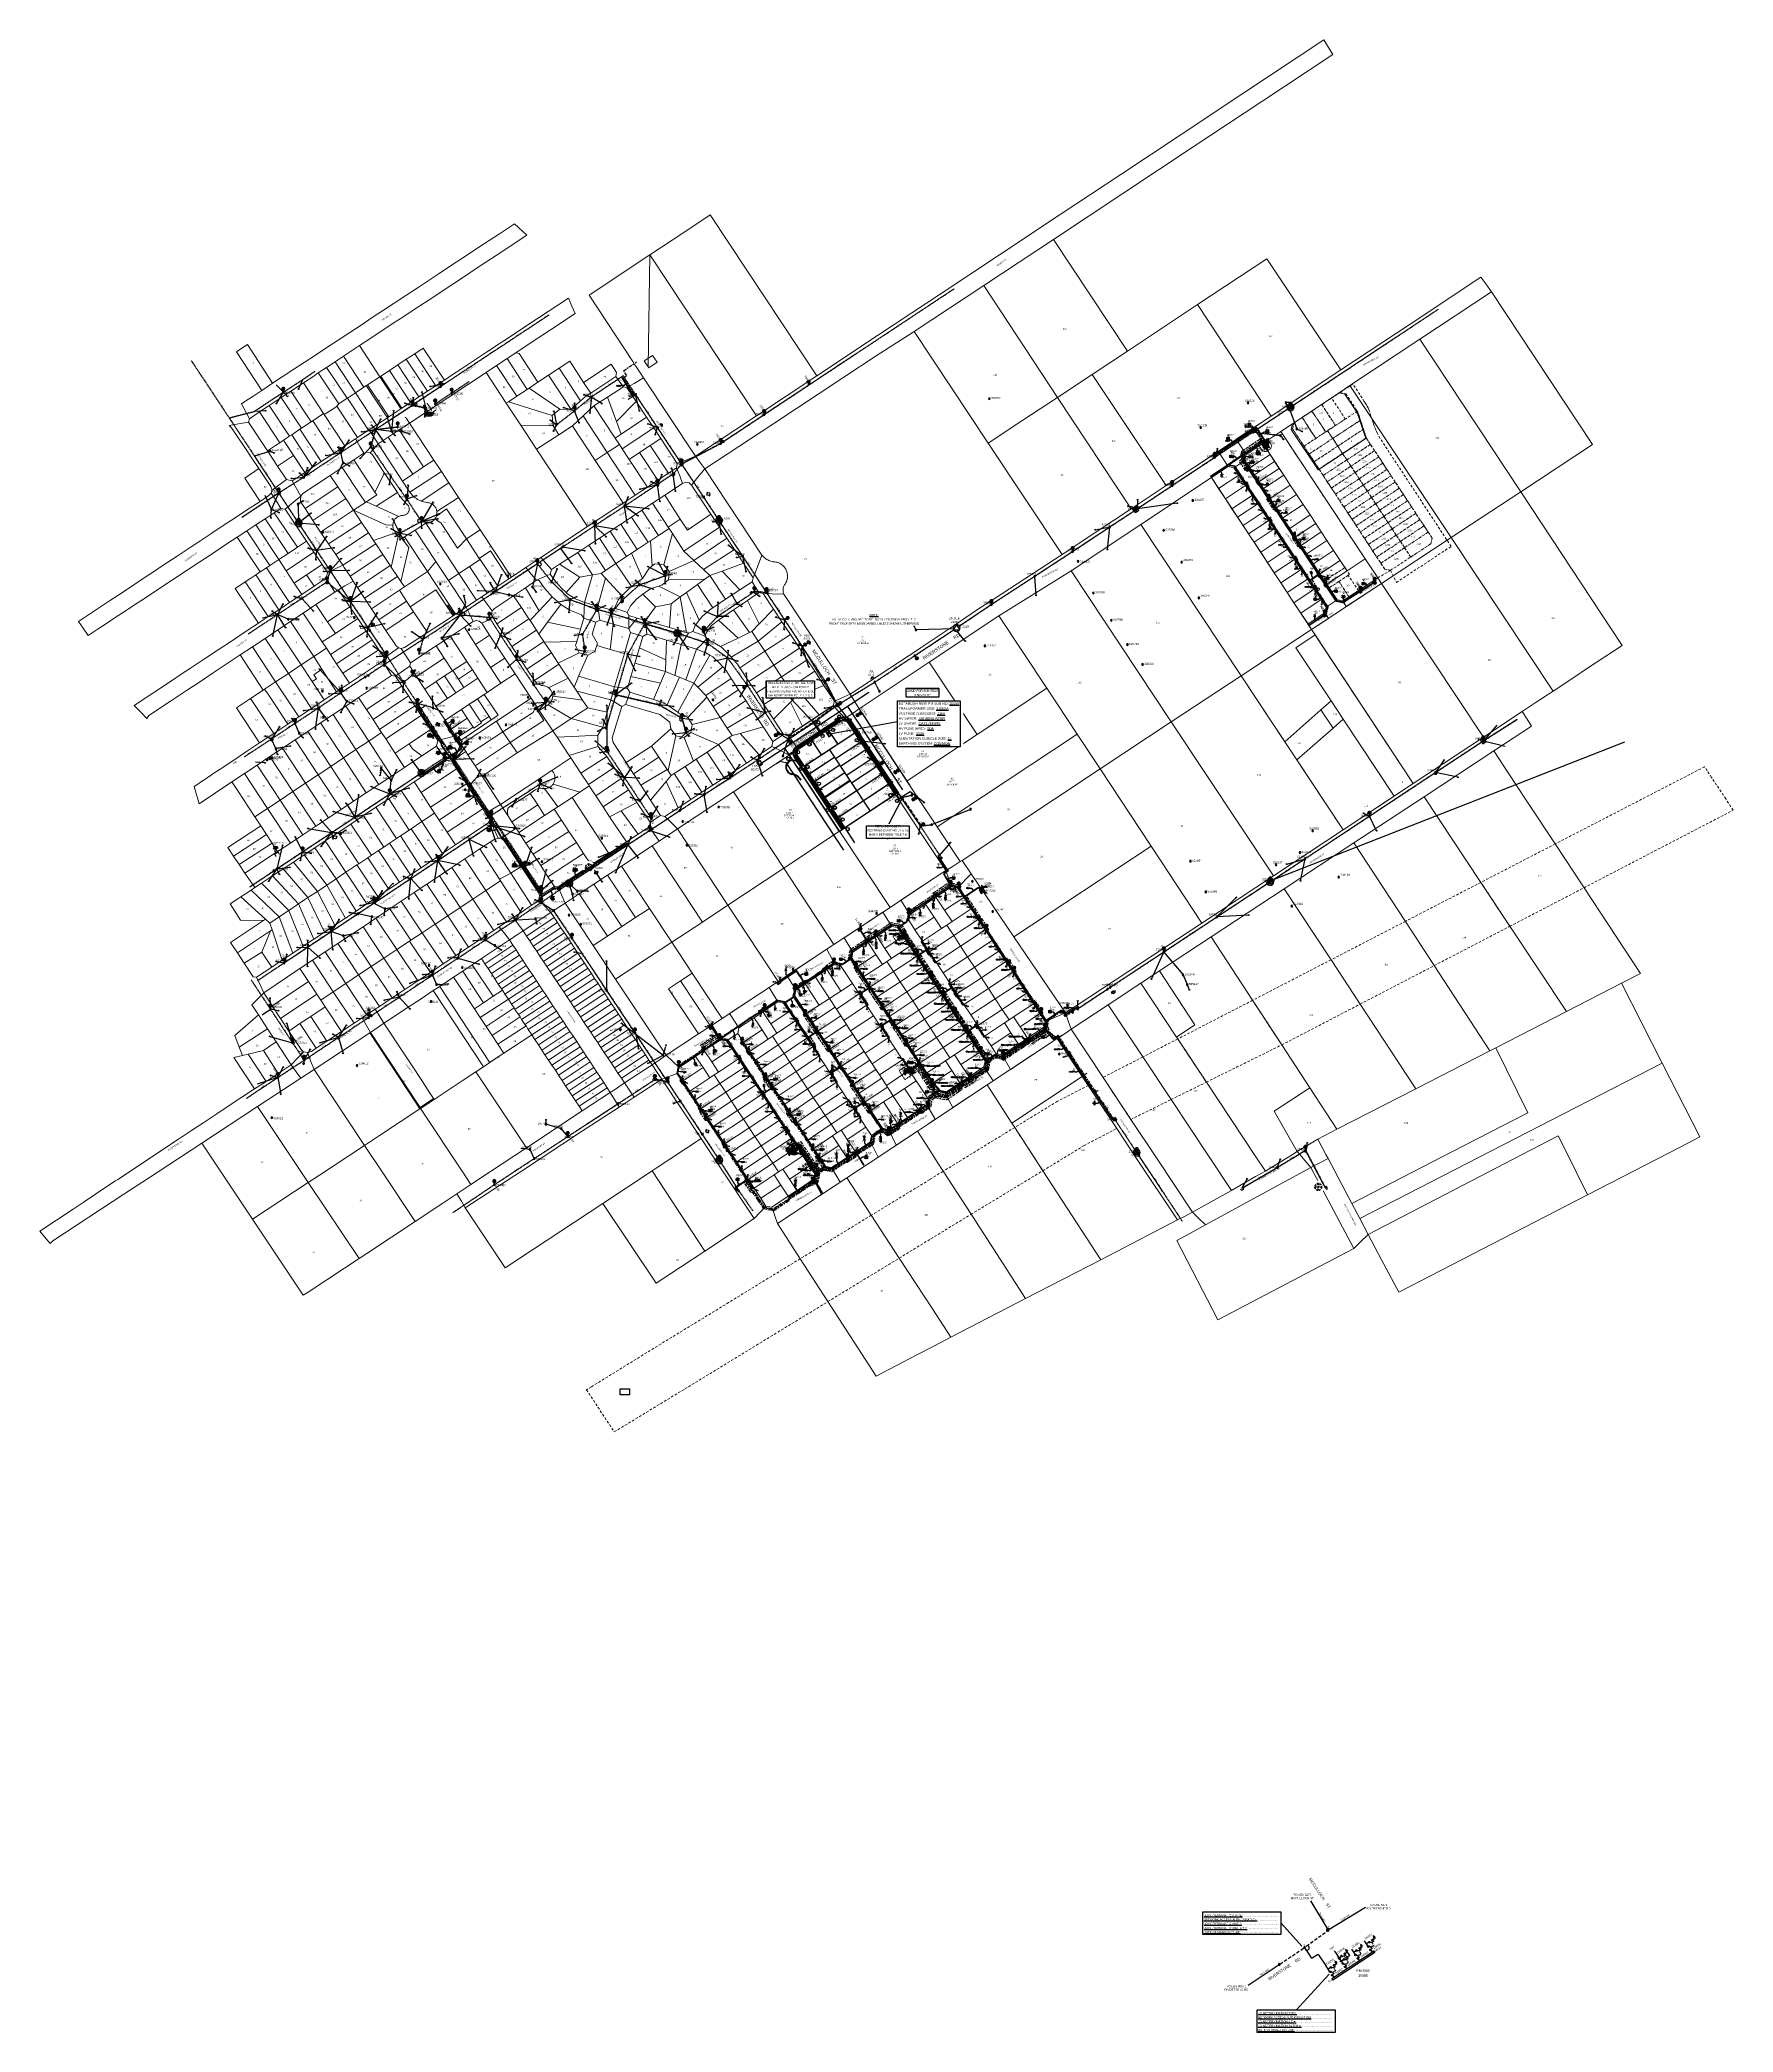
# Model space of a CAD drawing. Header units: metres. Extents: x 302064 to 305578, y 6265466 to 6271990.
# Drawn here: x 302064 to 304096, y 6269600 to 6271990 of the extents above; entities that cross this region are included whole.
import ezdxf
from ezdxf.enums import TextEntityAlignment as Align

# ---------------------------------------------------------------- set-up
doc = ezdxf.new("R2010")
doc.units = ezdxf.units.M
for name, pattern in [('Cable Exist OH', [1, 1, 0]), ('Cable Exist UG', [8.2, 4, -1.2, 1.8, -1.2]), ('Cable New OH', [6, 4, -2]), ('Dash', [5, 3, -2]), ('DASHED', [0.75, 0.5, -0.25]), ('HIDDEN', [0.375, 0.25, -0.125]), ('HIDDEN2', [0.1875, 0.125, -0.0625]), ('IE Trench LV', [6.5, 5, -1.5]), ('IECLTRLV', [6.5, 5, -1.5])]:
    doc.linetypes.add(name, pattern=pattern)
doc.layers.get('0').update_dxf_attribs({"color": 6})
for name, color, linetype in [('_User Miscellaneous1', 7, 'Continuous'), ('_User Miscellaneous12', 7, 'Continuous'), ('_User Miscellaneous3', 7, 'Continuous'), ('_User_LV_Exist', 7, 'Continuous'), ('BDY', 252, 'Continuous'), ('DEVELOP', 2, 'Continuous'), ('Duct_SP_EXT', 7, 'Continuous'), ('Duct_SP_NEW', 7, 'Continuous'), ('Equip_HV_EXT', 7, 'Continuous'), ('Equip_LV_EXT', 7, 'Continuous'), ('Equip_SL_EXT', 7, 'Continuous'), ('Equip_SP_HV_EXT', 7, 'Continuous'), ('Equip_SP_HV_NEW', 7, 'Continuous'), ('Equip_SP_LV_EXT', 7, 'Continuous'), ('Equip_SP_SL_EXT', 7, 'Continuous'), ('Equip_SP_SL_NEW', 7, 'Continuous'), ('Mains_HV_EXT', 1, 'Continuous'), ('Mains_LV_EXT', 5, 'Continuous'), ('Mains_LV_SL_EXT', 4, 'Continuous'), ('Mains_SL_EXT', 3, 'Continuous'), ('Notes_SP_MISC', 7, 'Continuous'), ('ROAD_KERB', 253, 'Continuous'), ('ROAD_KERB-BACK', 8, 'Continuous'), ('ROAD_KERB-LIP', 8, 'Continuous'), ('Services_SP_EXT', 7, 'Continuous'), ('Sub_SP_EXT', 7, 'Continuous'), ('Sub_SP_NEW', 7, 'Continuous'), ('Sub_SP_TR_HV_LV_EXT', 7, 'Continuous'), ('SupportsOH_SP_TR_HV_LV_SL_EXT', 7, 'Continuous'), ('SupportsOH_SP_TR_HV_LV_SL_MOD', 3, 'Continuous'), ('SupportsOH_SP_TR_HV_LV_SL_NEW', 7, 'Continuous'), ('SupportsUG_SP_LV_EXT', 7, 'Continuous'), ('SupportsUG_SP_LV_NEW', 7, 'Continuous'), ('SupportsUG_SP_LV_SL_EXT', 7, 'Continuous'), ('SupportsUG_SP_LV_SL_NEW', 7, 'Continuous'), ('Trench_SP_EXT', 7, 'Continuous'), ('XR01255_CC_DES$0$FOOTPATH', 252, 'Continuous'), ('XR01255_CC_DES$0$PRAM_RAMP', 252, 'Continuous'), ('XR01255_CC_DES$0$ROAD_CONTROL', 252, 'Continuous'), ('XR01255_CC_DES$0$ROAD_KERB', 252, 'Continuous'), ('XR01255_CC_DES$0$ROAD_KERB-BACK', 252, 'Continuous'), ('XR01255_CC_DES$0$ROAD_KERB-LIP', 252, 'Continuous'), ('XR01255_CC_LOT_LAYOUT$0$F_LOT', 252, 'Continuous'), ('XR01255_CC_LOT_LAYOUT$0$ST1_BDY', 252, 'Continuous'), ('XR01255_CC_LOT_LAYOUT$0$ST1_BDY_1', 252, 'Continuous'), ('XR01255_CC_LOT_LAYOUT$0$ST1_LOTS', 252, 'Continuous'), ('XR01255_CC_SURVEY$0$SERVICES-ELECTRICTY', 1, 'Continuous')]:
    doc.layers.add(name, color=color, linetype=linetype)
for name, color, linetype, lineweight in [('Cadastre Buildings_SP_EXT', 9, 'Continuous', 5), ('Cadastre Developer_SP_EXT', 9, 'Continuous', 5), ('Cadastre Easements_SP_EXT', 9, 'Continuous', 5), ('Cadastre Land Parcels_SP_EXT', 7, 'Continuous', 5), ('Cadastre Other Property_SP_EXT', 9, 'HIDDEN', 5), ('Cadastre Roads_SP_EXT', 9, 'Continuous', 5), ('LH-LUM-L18', 1, 'Continuous', 0), ('LH-LUM-L25', 1, 'Continuous', 0), ('LH-LUM-M125', 1, 'Continuous', 0), ('LH-LUM-S150C', 1, 'Continuous', 0), ('LH-POL-Poles&Pendants', 1, 'Continuous', 0), ('Trench_SP_NEW', 7, 'IECLTRLV', 20)]:
    doc.layers.add(name, color=color, linetype=linetype, lineweight=lineweight)
doc.layers.add('UNKNOWN_FEATURES', color=1, linetype='DASHED', plot=False)
doc.styles.add('ARIAL', font='arial.ttf', dxfattribs={"height": 2})
doc.styles.add('COLUMN_LABEL', font='arial.ttf')
doc.styles.add('HVSW_LABEL', font='arial.ttf')
doc.styles.add('iecARIAL', font='arial.ttf', dxfattribs={"height": 2})
doc.styles.add('IESYMBOL1', font='isocp.shx')
doc.styles.add('POLE_LABEL', font='arial.ttf')
doc.styles.add('SL_LABEL', font='arial.ttf')
doc.styles.add('SLCP_LABEL', font='arial.ttf', dxfattribs={"height": 3.5})
doc.styles.get("Standard").update_dxf_attribs({"font": 'arial.ttf'})
doc.styles.add('SWITCH_LABEL', font='arial.ttf', dxfattribs={"height": 2.5})
doc.linetypes.add('Cable 1A', pattern='A,7,-3,["/",Standard,S=1.5,R=0,X=-1.8,Y=-0.7],-0.001', length=10.001)
doc.linetypes.add('Cable E UG', pattern='A,6,-0.5,["E",Standard,S=1.7,R=0,X=0.5,Y=-1],-2.9', length=9.4)
doc.linetypes.add('IE Trench HV', pattern='A,7,-0.2,["/",Standard,S=3,R=0,X=0.6,Y=-1.4],-2.5', length=9.7)
doc.linetypes.add('IECLNDOT', pattern='A,0,-0.1,[133,ltypeshp.shx,S=0.1,R=0,X=-0.2,Y=0],-3.5', length=3.6)
doc.dimstyles.new('GISCAD Dim Style', dxfattribs={"dimtxt": 2.5, "dimasz": 3, "dimexe": 1.25, "dimexo": 0.625, "dimtad": 1, "dimtoh": 1, "dimdec": 1, "dimtxsty": 'ARIAL', "dimcen": 2.5, "dimadec": 0, "dimazin": 0, "dimtfac": 1, "dimtdec": 1, "dimtmove": 0, "dimatfit": 3, "dimfxl": 1.25, "dimarcsym": 0})
doc.dimstyles.get("Standard").update_dxf_attribs({"dimtxt": 0.18, "dimasz": 0.18, "dimexe": 0.18, "dimexo": 0.0625, "dimgap": 0.09, "dimtad": 0, "dimtih": 1, "dimtoh": 1, "dimdec": 4, "dimzin": 0, "dimdsep": 46, "dimtxsty": 'Standard', "dimcen": 0.09, "dimadec": 0, "dimazin": 0, "dimtfac": 1, "dimtdec": 4, "dimtofl": 0, "dimtmove": 0, "dimatfit": 3, "dimfxl": 1, "dimtolj": 1, "dimtzin": 0, "dimarcsym": 0})
picture_1 = doc.add_image_def('image1.jpg', size_in_pixel=(1076, 689))

# ---------------------------------------------------------------- blocks, each defined once
blk = doc.blocks.new('SUB_POLE_EXT')
blk.add_wipeout([(0, 4.2), (0.4, 4.2), (0.8, 4.1), (1.2, 4), (1.6, 3.9), (2, 3.7), (2.3, 3.5), (2.7, 3.3), (3, 3), (3.3, 2.7), (3.5, 2.3), (3.8, 1.9), (3.9, 1.6), (4, 1.2), (4.2, 0.6), (4.2, 0), (4.2, -0.6), (4.1, -1.1), (3.9, -1.6), (3.6, -2.2), (3.2, -2.7), (3, -3), (2.7, -3.3), (2.4, -3.5), (2, -3.7), (1.6, -3.9), (1.3, -4), (0.8, -4.1), (0.4, -4.2), (0, -4.2), (-0.4, -4.2), (-0.8, -4.1), (-1.2, -4), (-1.6, -3.9), (-2, -3.7), (-2.4, -3.5), (-2.7, -3.3), (-3, -3), (-3.2, -2.7), (-3.5, -2.3), (-3.7, -2), (-3.9, -1.6), (-4, -1.2), (-4.2, -0.8), (-4.2, -0.1), (-4.2, 0.4), (-4.1, 0.8), (-4, 1.3), (-3.9, 1.6), (-3.7, 2), (-3.5, 2.4), (-3.3, 2.7), (-3, 3), (-2.7, 3.3), (-2.3, 3.5), (-2, 3.7), (-1.6, 3.9), (-1.2, 4), (-0.8, 4.2), (-0.4, 4.2)])
blk.add_line((2.2, 0.5), (2.2, 0.5, 0))
blk.add_lwpolyline([(-4.2, 0, 1), (4.2, 0, 1)], format="xyb", close=True)
blk.add_lwpolyline([(2.1, 0.5), (0, 4.2), (-3.7, -2.1), (3.7, -2.1)], close=True)
for tag, height, flags, p in [('STREET_CODE', 0.2, 9, (1.5, 0)), ('ASSET_NUM', 2.5, 8, (2, 2)), ('CONSTRUCTED_VOLTAGE', 0.2, 9, (1.5, -0.2)), ('NO_PHASES', 0.2, 9, (1.5, -0.4)), ('OPERATING_VOLTAGE', 0.2, 9, (1.5, -0.6)), ('OPERATED_BY', 0.2, 9, (1.5, -0.8)), ('MAINTAINED_BY', 0.2, 9, (1.5, -1)), ('ORIENTATION', 0.2, 9, (1.5, -1.2)), ('OWNED_BY', 0.2, 9, (1.5, -1.4)), ('SECONDARY_VOLTAGE', 0.2, 9, (1.5, -1.6)), ('STATE', 0.2, 9, (1.5, -1.8)), ('SUBSTATION_TYPE', 0.2, 9, (1.5, -2)), ('USAGE', 0.2, 9, (1.5, -2.2)), ('LEGEND', 0.2, 9, (1.5, -2.4)), ('LOCATION', 0.2, 9, (1.5, -2.6)), ('STREETNAME', 0.2, 9, (1.5, -2.8)), ('SUBURB', 0.2, 9, (1.5, -3)), ('NOTES', 0.2, 9, (1.5, -3.2)), ('Z', 0.2, 1, (1.5, -3.4))]:
    blk.add_attdef(tag, text='', height=height, dxfattribs=dict(flags=flags)).set_placement(p, align=Align.MIDDLE_LEFT)
blk = doc.blocks.new('SUB_PADMOUNT_EXT')
for points in [[(0, 0), (-3.84, 1.92), (-3.84, -1.92)], [(0, 0), (3.84, 1.92), (3.84, -1.92)]]:
    blk.add_hatch(color=256).paths.add_polyline_path(points)
for p, q in [((3.84, 1.92), (-3.84, -1.92)), ((-3.84, 1.92), (3.84, -1.92))]:
    blk.add_line(p, q)
blk.add_lwpolyline([(-3.84, -1.92), (3.84, -1.92), (3.84, 1.92), (-3.84, 1.92)], close=True)
for tag, height, flags, p in [('STREET_CODE', 0.2, 9, (1.5, 0)), ('ASSET_NUM', 2.5, 8, (2, 2)), ('CONSTRUCTED_VOLTAGE', 0.2, 9, (1.5, -0.2)), ('OPERATING_VOLTAGE', 0.2, 9, (1.5, -0.6)), ('ORIENTATION', 0.2, 9, (1.5, -0.8)), ('OWNED_BY', 0.2, 9, (1.5, -1)), ('OPERATED_BY', 0.2, 9, (1.5, -1.2)), ('SECONDARY_VOLTAGE', 0.2, 9, (1.5, -1.6)), ('STATE', 0.2, 9, (1.5, -1.8)), ('SUBSTATION_TYPE', 0.2, 9, (1.5, -2.2)), ('STREETNAME', 0.2, 9, (1.5, -3)), ('SUBURB', 0.2, 9, (1.5, -3.2)), ('Z', 0.2, 1, (1.5, -3.6)), ('NO_PHASES', 0.2, 9, (1.5, -0.4)), ('MAINTAINED_BY', 0.2, 9, (1.5, -1.4)), ('PARENT', 0.2, 9, (1.5, -2)), ('USAGE', 0.2, 9, (1.5, -2.4)), ('LEGEND', 0.2, 9, (1.5, -2.6)), ('LOCATION', 0.2, 9, (1.5, -2.8)), ('NOTES', 0.2, 9, (1.5, -3.4))]:
    blk.add_attdef(tag, text='', height=height, dxfattribs=dict(flags=flags)).set_placement(p, align=Align.MIDDLE_LEFT)
blk = doc.blocks.new('COLUMN_EXT')
blk.add_hatch(color=256).paths.add_polyline_path([(-1.5, 1.5), (-1.5, -1.5), (1.5, -1.5), (1.5, 1.5)])
blk.add_lwpolyline([(-1.5, -1.5), (1.5, -1.5), (1.5, 1.5), (-1.5, 1.5)], close=True)
for tag, height, style, flags, p in [('STRUCTURE_PLANT_NUMBER', 0.2, 'POLE_LABEL', 9, (1.8, 0)), ('ASSET_NUM', 2.5, 'COLUMN_LABEL', 8, (2, 2)), ('STREET_CODE', 0.2, 'COLUMN_LABEL', 9, (1.8, -0.2))]:
    blk.add_attdef(tag, text='', height=height, dxfattribs=dict(style=style, flags=flags)).set_placement(p, align=Align.MIDDLE_LEFT)
at = {"flags": 9}
for tag, p in [('COLUMN_TYPE', (1.8, -0.4)), ('OWNED_BY', (1.8, -0.6)), ('STATE', (1.8, -0.8)), ('USAGE', (1.8, -1)), ('LEGEND', (1.8, -1.2)), ('LOCATION', (1.8, -1.4)), ('STREETNAME', (1.8, -1.6)), ('SUBURB', (1.8, -1.8)), ('NOTES', (1.8, -2))]:
    blk.add_attdef(tag, text='', height=0.2, dxfattribs=at).set_placement(p, align=Align.MIDDLE_LEFT)
at = {"flags": 1}
blk.add_attdef('Z', (1.8, -2.4), '', height=0.2, dxfattribs=at)
blk = doc.blocks.new('PILLAR_EXT')
blk.add_hatch(color=256).paths.add_polyline_path([(-2.475, 0.99), (-2.475, -0.99), (2.475, -0.99), (2.475, 0.99)])
blk.add_lwpolyline([(-2.475, -0.99), (2.475, -0.99), (2.475, 0.99), (-2.475, 0.99)], close=True)
for tag, p, flags in [('OWNED_BY', (0, -0.2), 9), ('STATE', (0, -0.4), 9), ('SUPPORT_TYPE', (0, -0.6), 9), ('STREETNAME', (0, -1.8), 9), ('SUBURB', (0, -2), 1), ('USAGE', (0, -0.8), 9), ('LEGEND', (0, -1), 9), ('LOCATION', (0, -1.2), 9), ('NOTES', (0, -1.4), 9), ('PARENT', (0, -1.6), 9)]:
    blk.add_attdef(tag, p, '', height=0.2, dxfattribs=dict(flags=flags))
at = {"style": 'iecARIAL', "flags": 8}
blk.add_attdef('ASSET_NUM', (1.5, 3.5), '', height=2.5, dxfattribs=at)
blk = doc.blocks.new('DUCT_EXT')
blk.add_circle((0, 0.8), 0.8)
at = {"flags": 1}
blk.add_attdef('Z', (0, 0), '', height=0.2, dxfattribs=at)
at = {"flags": 9}
for tag, p in [('DUCT_CODE', (0, 0)), ('XSECT_TYPE', (0, -0.2)), ('FB_REFERENCE', (0, -0.4)), ('STATE', (0, -0.6)), ('NOTES', (0, -0.8))]:
    blk.add_attdef(tag, text='', height=0.2, dxfattribs=at).set_placement(p, align=Align.MIDDLE_LEFT)
blk = doc.blocks.new('LV_OH_LINKS_OPEN_EXT')
for p, q in [((-0.2, 5), (-0.2, 5.5)), ((-0.2, 3), (-0.2, 2.5)), ((0.2, 5), (0.2, 5.5)), ((0.2, 3), (0.2, 2.5))]:
    blk.add_line(p, q)
blk.add_lwpolyline([(0, 3, 1), (0, 5, 1)], format="xyb", close=True)
at = {"flags": 1}
blk.add_attdef('Z', (0, 0), '', height=0.2, dxfattribs=at)
at = {"flags": 9}
for tag, p in [('ACTUAL_STATUS', (0, 0)), ('CONSTRUCTED_VOLTAGE', (0, -0.2)), ('NO_PHASES', (0, -0.4)), ('OPERATING_VOLTAGE', (0, -0.6)), ('ORIENTATION', (0, -0.8)), ('OWNED_BY', (0, -1)), ('STATE', (0, -1.2)), ('SWITCH_TYPE', (0, -1.4)), ('USAGE', (0, -1.6)), ('LEGEND', (0, -1.8)), ('NOTES', (0, -2))]:
    blk.add_attdef(tag, text='', height=0.2, dxfattribs=at).set_placement(p, align=Align.MIDDLE_LEFT)
blk = doc.blocks.new('*U63')
for p, q in [((-2.7, 4.4), (-3, 4.8)), ((-2.4, 4.6), (-2.7, 5)), ((-1.7, 2.7), (-1.5, 2.3)), ((-1.5, 2.9), (-1.2, 2.4))]:
    blk.add_line(p, q)
blk.add_lwpolyline([(-1.6, 2.8, 1), (-2.6, 4.5, 1)], format="xyb", close=True)
at = {"flags": 1}
blk.add_attdef('Z', (0, 0), '', height=0.2, dxfattribs=at)
at = {"flags": 9}
for tag, p in [('ACTUAL_STATUS', (0, 0)), ('CONSTRUCTED_VOLTAGE', (0, -0.2)), ('NO_PHASES', (0, -0.4)), ('OPERATING_VOLTAGE', (0, -0.6)), ('ORIENTATION', (0, -0.8)), ('OWNED_BY', (0, -1)), ('STATE', (0, -1.2)), ('SWITCH_TYPE', (0, -1.4)), ('USAGE', (0, -1.6)), ('LEGEND', (0, -1.8)), ('NOTES', (0, -2))]:
    blk.add_attdef(tag, text='', height=0.2, dxfattribs=at).set_placement(p, align=Align.MIDDLE_LEFT)
blk = doc.blocks.new('LV_OH_LINKS_DISTFUSE_EXT')
for p, q in [((0, 0), (0.96, 0)), ((3.84, 0), (4.8, 0))]:
    blk.add_line(p, q)
blk.add_lwpolyline([(3.84, -1.2), (3.84, 1.2), (0.96, -1.2), (0.96, 1.2)], close=True)
at = {"flags": 9}
for tag, p in [('ACTUAL_STATUS', (0, 0)), ('CONSTRUCTED_VOLTAGE', (0, -0.2)), ('OPERATING_VOLTAGE', (0, -0.6)), ('ORIENTATION', (0, -0.8)), ('OWNED_BY', (0, -1)), ('STATE', (0, -1.2)), ('SWITCH_TYPE', (0, -1.4)), ('NO_PHASES', (0, -0.4)), ('USAGE', (0, -1.6)), ('NOTES', (0, -1.8))]:
    blk.add_attdef(tag, text='', height=0.2, dxfattribs=at).set_placement(p, align=Align.MIDDLE_LEFT)
at = {"flags": 1}
blk.add_attdef('Z', (0, 0), '', height=0.2, dxfattribs=at)
blk = doc.blocks.new('LV_OH_LINKS_CLOSED_EXT')
for p, q in [((-0.2, 5), (-0.2, 3)), ((0.2, 5), (0.2, 3))]:
    blk.add_line(p, q)
blk.add_lwpolyline([(0, 3, 1), (0, 5, 1)], format="xyb", close=True)
at = {"flags": 1}
blk.add_attdef('Z', (0, 0), '', height=0.2, dxfattribs=at)
at = {"flags": 9}
for tag, p in [('ACTUAL_STATUS', (0, 0)), ('CONSTRUCTED_VOLTAGE', (0, -0.2)), ('NO_PHASES', (0, -0.4)), ('OPERATING_VOLTAGE', (0, -0.6)), ('ORIENTATION', (0, -0.8)), ('OWNED_BY', (0, -1)), ('STATE', (0, -1.2)), ('SWITCH_TYPE', (0, -1.4)), ('USAGE', (0, -1.6)), ('NOTES', (0, -1.8))]:
    blk.add_attdef(tag, text='', height=0.2, dxfattribs=at).set_placement(p, align=Align.MIDDLE_LEFT)
blk = doc.blocks.new('SL_LANTERN_EXT')
at = {"lineweight": 40}
for p, q in [((-2.3, 4.2), (2.2, 4.2)), ((-1.5, 5.7), (-1.1, 5.3)), ((-1.5, 2.8), (-1.1, 3.2)), ((0, 2), (0, 6.5)), ((0, 0), (0, 2.7)), ((1.5, 5.7), (1.1, 5.3)), ((1.5, 2.8), (1.1, 3.2))]:
    blk.add_line(p, q, dxfattribs=at)
blk.add_circle((0, 4.2), 1.5, dxfattribs=at)
at = {"style": 'iecARIAL', "flags": 8}
blk.add_attdef('ASSET_NUM', (1.5, 1.5), '', height=2.5, dxfattribs=at)
for tag, p, height, flags in [('CONSTRUCTED_VOLTAGE', (1, -0.7), 0.2, 9), ('CONTROL_TYPE', (1, -0.9), 0.2, 9), ('LANTERN_PURPOSE', (1, -1.1), 0.2, 9), ('LANTERN_TYPE', (1, -1.3), 0.2, 9), ('NO_PHASES', (1, -1.5), 0.2, 9), ('OPERATING_VOLTAGE', (1, -1.7), 0.2, 9), ('ORIENTATION', (1, -1.9), 0.2, 9), ('OWNED_BY', (1, -2.1), 0.2, 9), ('STATE', (1, -2.3), 0.2, 9), ('USAGE', (1, -2.5), 0.2, 9), ('CEXIST', (1, -2.7), 0.2, 9), ('CNEW', (1, -2.9), 0.2, 9), ('CNUMBER', (1, -3.1), 0.2, 9), ('CREMOVE', (1, -3.3), 0.2, 9), ('CREPLACE', (1, -3.5), 0.2, 9), ('LKINGHEIGHT', (1, -3.7), 0.2, 9), ('LBRACKET', (1, -3.9), 0.2, 9), ('LBRACKETVOCAB', (1, -4.1), 0.2, 9), ('LCATEGORY', (1, -4.3), 0.2, 9), ('LCHARGE1', (1, -4.5), 0.2, 9), ('LCHARGE1PERCENT', (1, -4.7), 0.2, 9), ('LCHARGE2', (1, -4.9), 0.2, 9), ('LCHARGE2PERCENT', (1, -5.1), 0.2, 9), ('LCHARGE3', (1, -5.3), 0.2, 9), ('LCHARGE3PERCENT', (1, -5.5), 0.2, 9), ('LEXIST', (1, -5.7), 0.2, 9), ('LLAMP', (1, -5.9), 0.2, 9), ('LLAMPVOCAB', (1, -6.1), 0.2, 9), ('LMAST', (1, -6.3), 0.2, 9), ('LMASTVOCAB', (1, -6.5), 0.2, 9), ('LNEW', (1, -6.7), 0.2, 9), ('LANTNUMBER', (1, -6.9), 0.2, 9), ('LOUTREACH', (1, -7.3), 0.2, 9), ('LOUTREACHVOCAB', (1, -7.5), 0.2, 9), ('LRATECODE', (1, -7.7), 0.2, 9), ('LREMOVE', (1, -7.9), 0.2, 9), ('LREPLACE', (1, -8.1), 0.2, 9), ('LTYPE', (1, -8.3), 0.2, 9), ('LTYPEVOCAB', (1, -8.5), 0.2, 9), ('LEGEND', (1, -8.7), 0.2, 9), ('LOCATION', (1, -8.9), 0.2, 9), ('NOTES', (1, -9.1), 0.2, 9), ('STREETNAME', (1, -9.3), 0.2, 9), ('SUBURB', (1, -9.5), 0.2, 1), ('LNUMBER', (2.2, -3.3), 2.5, 8)]:
    blk.add_attdef(tag, p, '', height=height, dxfattribs=dict(flags=flags))
blk = doc.blocks.new('CCP_EXT')
blk.add_wipeout([(0, 0.6), (0.6, 0), (0, -0.6), (-0.6, 0)])
blk.add_lwpolyline([(-0.6, 0), (0, 0.6), (0.6, 0), (0, -0.6), (-0.6, 0)])
at = {"flags": 1}
blk.add_attdef('Z', (0, 0), '', height=0.2, dxfattribs=at)
at = {"flags": 9}
for tag, p in [('CCP_TYPE', (0, 0)), ('CONSTRUCTED_VOLTAGE', (0, -0.2)), ('NO_PHASES', (0, -0.4)), ('OPERATING_VOLTAGE', (0, -0.6)), ('ORIENTATION', (0, -0.8)), ('OWNED_BY', (0, -1)), ('USAGE', (0, -1.2)), ('LEGEND', (0, -1.4)), ('LIFE_SUPPORT', (0, -1.6)), ('STATE', (0, -1.8)), ('NOTES', (0, -2))]:
    blk.add_attdef(tag, text='', height=0.2, dxfattribs=at).set_placement(p, align=Align.MIDDLE_LEFT)
blk = doc.blocks.new('POLE_EXT')
blk.add_hatch(color=256).paths.add_polyline_path([(-1, 0, 1), (1, 0, 1)])
blk.add_lwpolyline([(-1, 0, 1), (1, 0, 1)], format="xyb", close=True)
for tag, height, flags, p in [('pNumber', 2.5, 8, (-17.8, 2.1)), ('OWNED_BY', 0.2, 9, (1.4, -0.4)), ('PARENT', 0.2, 9, (1.4, -0.6)), ('SPECIAL_USE', 0.2, 9, (1.4, -0.8)), ('STATE', 0.2, 9, (1.4, -1)), ('USAGE', 0.2, 9, (1.4, -1.2)), ('cLV', 0.2, 9, (1.4, -1.4)), ('hDepth', 0.2, 9, (1.4, -1.6)), ('hDia', 0.2, 9, (1.4, -1.8)), ('cHV', 0.2, 9, (1.4, -2)), ('LBRACKET', 0.2, 9, (1.4, -2.2)), ('LExisting', 0.2, 9, (1.4, -2.4)), ('LANTNUMBER', 0.2, 9, (1.4, -2.6)), ('LOther', 0.2, 9, (1.4, -2.8)), ('LRemove', 0.2, 9, (1.4, -3)), ('LEGEND', 0.2, 9, (1.4, -3.2)), ('cLinedev', 0.2, 9, (1.4, -3.4)), ('LOCATION', 0.2, 9, (1.4, -3.6)), ('pExisting', 0.2, 9, (1.4, -3.8)), ('PFNUMBER', 0.2, 9, (1.4, -4)), ('NEWPFNUMBER', 0.2, 9, (1.4, -4.2)), ('pFooting', 0.2, 9, (1.4, -4.4)), ('pNew', 0.2, 9, (1.4, -4.6)), ('pRelocate', 0.2, 9, (1.4, -5)), ('pRemove', 0.2, 9, (1.4, -5.2)), ('pReplace', 0.2, 9, (1.4, -5.4)), ('pStay', 0.2, 9, (1.4, -5.6)), ('pType', 0.2, 9, (1.4, -5.8)), ('cspan', 0.2, 9, (1.4, -6)), ('STREETNAME', 0.2, 9, (1.4, -6.2)), ('SUBURB', 0.2, 9, (1.4, -6.4)), ('NOTES', 0.2, 9, (1.4, -6.6)), ('MAINTAINED_BY', 0.2, 9, (1.4, -6.8)), ('OPERATED_BY', 0.2, 9, (1.4, -7))]:
    blk.add_attdef(tag, text='', height=height, dxfattribs=dict(flags=flags)).set_placement(p, align=Align.MIDDLE_LEFT)
at = {"style": 'POLE_LABEL'}
for tag, height, flags, p in [('STRUCTURE_PLANT_NUMBER', 0.2, 9, (1.4, 0)), ('ASSET_NUM', 2.5, 8, (2, 2)), ('STREET_CODE', 0.2, 9, (1.4, -0.2))]:
    blk.add_attdef(tag, text='', height=height, dxfattribs=dict(at, flags=flags)).set_placement(p, align=Align.MIDDLE_LEFT)
at = {"flags": 1}
blk.add_attdef('Z', (1.4, -7.3), '', height=0.2, dxfattribs=at)
blk = doc.blocks.new('HV_STJ_EXT')
h = blk.add_hatch(color=256)
edge = h.paths.add_edge_path()
edge.add_ellipse((-0.6, 0.1), major_axis=(0.226, 0.226), ratio=1, start_angle=45, end_angle=135)
edge.add_line((-0.9, 0.1), (-0.9, -0.1))
edge.add_ellipse((-0.6, -0.1), major_axis=(0.226, 0.226), ratio=1, start_angle=135, end_angle=225)
edge.add_line((-0.6, -0.5), (0.6, -0.5))
edge.add_ellipse((0.6, -0.1), major_axis=(-0.226, 0.226), ratio=1, start_angle=135, end_angle=225)
edge.add_line((0.9, -0.1), (0.9, 0.1))
edge.add_ellipse((0.6, 0.1), major_axis=(-0.226, 0.226), ratio=1, start_angle=225, end_angle=315)
edge.add_line((0.6, 0.5), (-0.6, 0.5))
blk.add_lwpolyline([(-0.9, 0.1), (-0.9, -0.1, 0.414214), (-0.6, -0.5), (0.6, -0.5, 0.414214), (0.9, -0.1), (0.9, 0.1, 0.414214), (0.6, 0.5), (-0.6, 0.5, 0.414214)], format="xyb", close=True)
for tag, flags, p in [('ORIENTATION', 9, (1.5, 0)), ('USAGE', 9, (1.5, -0.2)), ('LEGEND', 9, (1.5, -0.4)), ('NOTES', 9, (1.5, -0.6)), ('Z', 1, (1.5, -0.8))]:
    blk.add_attdef(tag, text='', height=0.2, dxfattribs=dict(flags=flags)).set_placement(p, align=Align.MIDDLE_LEFT)
blk = doc.blocks.new('LV_STJ_EXT')
h = blk.add_hatch(color=256)
edge = h.paths.add_edge_path()
edge.add_ellipse((-0.6, 0.1), major_axis=(0.226, 0.226), ratio=1, start_angle=45, end_angle=135)
edge.add_line((-0.9, 0.1), (-0.9, -0.1))
edge.add_ellipse((-0.6, -0.1), major_axis=(0.226, 0.226), ratio=1, start_angle=135, end_angle=225)
edge.add_line((-0.6, -0.5), (0.6, -0.5))
edge.add_ellipse((0.6, -0.1), major_axis=(-0.226, 0.226), ratio=1, start_angle=135, end_angle=225)
edge.add_line((0.9, -0.1), (0.9, 0.1))
edge.add_ellipse((0.6, 0.1), major_axis=(-0.226, 0.226), ratio=1, start_angle=225, end_angle=315)
edge.add_line((0.6, 0.5), (-0.6, 0.5))
blk.add_lwpolyline([(-0.9, 0.1), (-0.9, -0.1, 0.414214), (-0.6, -0.5), (0.6, -0.5, 0.414214), (0.9, -0.1), (0.9, 0.1, 0.414214), (0.6, 0.5), (-0.6, 0.5, 0.414214)], format="xyb", close=True)
at = {"flags": 1}
blk.add_attdef('Z', (0, 0), '', height=0.2, dxfattribs=at)
at = {"flags": 9}
for tag, p in [('ORIENTATION', (0, 0)), ('USAGE', (0, -0.2)), ('LEGEND', (0, -0.4)), ('NOTES', (0, -0.6))]:
    blk.add_attdef(tag, text='', height=0.2, dxfattribs=at).set_placement(p, align=Align.MIDDLE_LEFT)
blk = doc.blocks.new('LV_UG_DFUSE_CLOSED_EXT')
for points in [[(1, 0), (0, 0)], [(5, -0.7), (2.2, 0.7)], [(5, 0.7), (2.2, -0.7)], [(6.2, 0), (7.2, 0)]]:
    blk.add_lwpolyline(points)
for centre in [(1.8, 0), (5.4, 0)]:
    blk.add_circle(centre, 0.8)
at = {"flags": 1}
blk.add_attdef('Z', (0, 0), '', height=0.2, dxfattribs=at)
at = {"flags": 9}
for tag, p in [('ACTUAL_STATUS', (0, 0)), ('CONSTRUCTED_VOLTAGE', (0, -0.2)), ('NO_PHASES', (0, -0.4)), ('OPERATING_VOLTAGE', (0, -0.6)), ('ORIENTATION', (0, -0.8)), ('STATE', (0, -1)), ('SWITCH_TYPE', (0, -1.2)), ('USAGE', (0, -1.4)), ('NOTES', (0, -1.6))]:
    blk.add_attdef(tag, text='', height=0.2, dxfattribs=at).set_placement(p, align=Align.MIDDLE_LEFT)
blk = doc.blocks.new('LV_UG_LINKS_OPEN_EXT')
for p, q in [((-0.2, 1.5), (-0.2, 2.2)), ((0.2, 1.5), (0.2, 2.2)), ((-0.2, -1.5), (-0.2, -2.2)), ((0.2, -1.5), (0.2, -2.2))]:
    blk.add_line(p, q)
at = {"flags": 1}
blk.add_attdef('Z', (0, 0), '', height=0.2, dxfattribs=at)
at = {"flags": 9}
for tag, p in [('ACTUAL_STATUS', (0, 0)), ('CONSTRUCTED_VOLTAGE', (0, -0.2)), ('NO_PHASES', (0, -0.4)), ('OPERATING_VOLTAGE', (0, -0.6)), ('ORIENTATION', (0, -0.8)), ('STATE', (0, -1)), ('SWITCH_TYPE', (0, -1.2)), ('USAGE', (0, -1.4)), ('NOTES', (0, -1.6))]:
    blk.add_attdef(tag, text='', height=0.2, dxfattribs=at).set_placement(p, align=Align.MIDDLE_LEFT)
blk.add_wipeout([(-0.2, 1.5), (-0.4, 1.4), (-0.6, 1.4), (-0.8, 1.3), (-0.9, 1.2), (-1.1, 1), (-1.2, 0.9), (-1.3, 0.7), (-1.4, 0.6), (-1.4, 0.4), (-1.5, 0.2), (-1.5, 0), (-1.5, -0.2), (-1.5, -0.3), (-1.4, -0.5), (-1.3, -0.7), (-1.2, -0.9), (-1.1, -1), (-1, -1.1), (-0.8, -1.2), (-0.7, -1.3), (-0.5, -1.4), (-0.3, -1.5), (-0.1, -1.5), (0.1, -1.5), (0.2, -1.5), (0.4, -1.4), (0.6, -1.4), (0.8, -1.3), (0.9, -1.2), (1.1, -1), (1.2, -0.9), (1.3, -0.7), (1.4, -0.6), (1.4, -0.4), (1.5, -0.2), (1.5, 0), (1.5, 0.2), (1.5, 0.3), (1.4, 0.5), (1.3, 0.7), (1.2, 0.9), (1.1, 1), (1, 1.1), (0.8, 1.2), (0.7, 1.3), (0.5, 1.4), (0.3, 1.5), (0.1, 1.5), (-0.1, 1.5)])
blk.add_lwpolyline([(0, -1.5, 1), (0, 1.5, 1)], format="xyb", close=True)
blk = doc.blocks.new('LV_UG_LINKS_CLOSED_EXT')
blk.add_wipeout([(-1.1, 1.1), (-1.2, 0.9), (-1.3, 0.8), (-1.4, 0.6), (-1.4, 0.4), (-1.5, 0.2), (-1.5, 0), (-1.5, -0.1), (-1.5, -0.3), (-1.4, -0.5), (-1.3, -0.7), (-1.2, -0.8), (-1.1, -1), (-1, -1.1), (-0.8, -1.2), (-0.7, -1.3), (-0.5, -1.4), (-0.3, -1.5), (-0.1, -1.5), (0, -1.5), (0.2, -1.5), (0.4, -1.4), (0.6, -1.4), (0.8, -1.3), (0.9, -1.2), (1.1, -1.1), (1.2, -0.9), (1.3, -0.8), (1.4, -0.6), (1.4, -0.4), (1.5, -0.2), (1.5, 0), (1.5, 0.1), (1.5, 0.3), (1.4, 0.5), (1.3, 0.7), (1.2, 0.8), (1.1, 1), (1, 1.1), (0.8, 1.2), (0.7, 1.3), (0.5, 1.4), (0.3, 1.5), (0.1, 1.5), (0, 1.5), (-0.2, 1.5), (-0.4, 1.4), (-0.6, 1.4), (-0.8, 1.3), (-0.9, 1.2)])
for p, q in [((-0.2, -1.5), (-0.2, 1.5)), ((0.2, -1.5), (0.2, 1.5))]:
    blk.add_line(p, q)
blk.add_circle((0, 0), 1.5)
at = {"flags": 1}
blk.add_attdef('Z', (0, 0), '', height=0.2, dxfattribs=at)
at = {"flags": 9}
for tag, p in [('ACTUAL_STATUS', (0, 0)), ('CONSTRUCTED_VOLTAGE', (0, -0.2)), ('NO_PHASES', (0, -0.4)), ('OPERATING_VOLTAGE', (0, -0.6)), ('ORIENTATION', (0, -0.8)), ('STATE', (0, -1)), ('SWITCH_TYPE', (0, -1.2)), ('USAGE', (0, -1.4)), ('NOTES', (0, -1.6))]:
    blk.add_attdef(tag, text='', height=0.2, dxfattribs=at).set_placement(p, align=Align.MIDDLE_LEFT)
blk = doc.blocks.new('HV_ABS_CLOSED_EXT')
blk.add_line((-3, 6.9), (3, 6.9))
blk.add_circle((0, 6.9), 1.8)
at = {"flags": 1}
blk.add_attdef('Z', (0, 0), '', height=0.2, dxfattribs=at)
at = {"style": 'HVSW_LABEL'}
for tag, height, flags, p in [('ASSET_NUM', 3.5, 8, (2, 2)), ('STREET_CODE', 0.2, 9, (0, -0.2))]:
    blk.add_attdef(tag, text='', height=height, dxfattribs=dict(at, flags=flags)).set_placement(p, align=Align.MIDDLE_LEFT)
at = {"flags": 9}
for tag, p in [('ACTUAL_STATUS', (0, -0.4)), ('CONSTRUCTED_VOLTAGE', (0, -0.6)), ('NO_PHASES', (0, -0.8)), ('OPERATING_VOLTAGE', (0, -1)), ('ORIENTATION', (0, -1.2)), ('OWNED_BY', (0, -1.4)), ('STATE', (0, -1.6)), ('SWITCH_TYPE', (0, -1.8)), ('USAGE', (0, -2)), ('LEGEND', (0, -2.2)), ('LOCATION', (0, -2.4)), ('STREETNAME', (0, -2.6)), ('SUBURB', (0, -2.8)), ('NOTES', (0, -3))]:
    blk.add_attdef(tag, text='', height=0.2, dxfattribs=at).set_placement(p, align=Align.MIDDLE_LEFT)
blk = doc.blocks.new('HV_ABS_OPEN_EXT')
for p, q in [((-3, 6.9), (-1.8, 6.9)), ((1.8, 6.9), (3, 6.9))]:
    blk.add_line(p, q)
blk.add_circle((0, 6.9), 1.8)
for tag, height, flags, p in [('STREET_CODE', 0.2, 9, (1.5, 0)), ('ASSET_NUM', 2.5, 8, (2, 2)), ('ACTUAL_STATUS', 0.2, 9, (1.5, -0.2)), ('CONSTRUCTED_VOLTAGE', 0.2, 9, (1.5, -0.4)), ('NO_PHASES', 0.2, 9, (1.5, -0.6)), ('OPERATING_VOLTAGE', 0.2, 9, (1.5, -0.8)), ('ORIENTATION', 0.2, 9, (1.5, -1)), ('OWNED_BY', 0.2, 9, (1.5, -1.2)), ('STATE', 0.2, 9, (1.5, -1.4)), ('SWITCH_TYPE', 0.2, 9, (1.5, -1.6)), ('USAGE', 0.2, 9, (1.5, -1.8)), ('LEGEND', 0.2, 9, (1.5, -2)), ('LOCATION', 0.2, 9, (1.5, -2.2)), ('STREETNAME', 0.2, 9, (1.5, -2.4)), ('SUBURB', 0.2, 9, (1.5, -2.6)), ('NOTES', 0.2, 9, (1.5, -2.8)), ('MAINTAINED_BY', 0.2, 9, (1.5, -3)), ('OPERATED_BY', 0.2, 9, (1.5, -3.2)), ('LABEL_ALIGNMENT', 0.2, 9, (1.5, -3.4)), ('Z', 0.2, 1, (1.5, -3.6))]:
    blk.add_attdef(tag, text='', height=height, dxfattribs=dict(flags=flags)).set_placement(p, align=Align.MIDDLE_LEFT)
blk = doc.blocks.new('HV_USL_CLOSED_EXT')
blk.add_line((2.4, 5.5), (-2.4, 5.5))
blk.add_lwpolyline([(1.4, 5.5, 0.414214), (0, 6.9, 0.414214), (-1.4, 5.5)], format="xyb")
for tag, height, flags, p in [('STREET_CODE', 0.2, 9, (1.5, 0)), ('ASSET_NUM', 2.5, 8, (2, 2)), ('ACTUAL_STATUS', 0.2, 9, (1.5, -0.2)), ('CONSTRUCTED_VOLTAGE', 0.2, 9, (1.5, -0.4)), ('NO_PHASES', 0.2, 9, (1.5, -0.6)), ('OPERATING_VOLTAGE', 0.2, 9, (1.5, -0.8)), ('ORIENTATION', 0.2, 9, (1.5, -1)), ('OWNED_BY', 0.2, 9, (1.5, -1.2)), ('OPERATED_BY', 0.2, 9, (1.5, -1.4)), ('MAINTAINED_BY', 0.2, 9, (1.5, -1.6)), ('STATE', 0.2, 9, (1.5, -1.8)), ('SWITCH_TYPE', 0.2, 9, (1.5, -2)), ('USAGE', 0.2, 9, (1.5, -2.2)), ('LEGEND', 0.2, 9, (1.5, -2.4)), ('LOCATION', 0.2, 9, (1.5, -2.6)), ('STREETNAME', 0.2, 9, (1.5, -2.8)), ('SUBURB', 0.2, 9, (1.5, -3)), ('NOTES', 0.2, 9, (1.5, -3.2)), ('LABEL_ALIGNMENT', 0.2, 9, (1.5, -3.4)), ('Z', 0.2, 1, (1.5, -3.6))]:
    blk.add_attdef(tag, text='', height=height, dxfattribs=dict(flags=flags)).set_placement(p, align=Align.MIDDLE_LEFT)
blk = doc.blocks.new('HV_LOAD_BREAK_EXT')
blk.add_lwpolyline([(-2.4, -2.4), (2.4, -2.4), (2.4, 2.4), (-2.4, 2.4)], close=True)
at = {"insert": (-1.1, 1), "char_height": 2, "width": 2.963, "attachment_point": 1}
blk.add_mtext('{\\Fisocp|c0;LB}', dxfattribs=at)
for tag, height, flags, p in [('STREET_CODE', 0.2, 9, (1.5, 0)), ('ASSET_NUM', 2.5, 8, (2, 2)), ('ACTUAL_STATUS', 0.2, 9, (1.5, -0.2)), ('CONSTRUCTED_VOLTAGE', 0.2, 9, (1.5, -0.4)), ('NO_PHASES', 0.2, 9, (1.5, -0.6)), ('OPERATING_VOLTAGE', 0.2, 9, (1.5, -0.8)), ('ORIENTATION', 0.2, 9, (1.5, -1)), ('OWNED_BY', 0.2, 9, (1.5, -1.2)), ('OPERATED_BY', 0.2, 9, (1.5, -1.4)), ('MAINTAINED_BY', 0.2, 9, (1.5, -1.6)), ('STATE', 0.2, 9, (1.5, -1.8)), ('SWITCH_TYPE', 0.2, 9, (1.5, -2)), ('USAGE', 0.2, 9, (1.5, -2.2)), ('LEGEND', 0.2, 9, (1.5, -2.4)), ('LOCATION', 0.2, 9, (1.5, -2.6)), ('STREETNAME', 0.2, 9, (1.5, -2.8)), ('SUBURB', 0.2, 9, (1.5, -3)), ('NOTES', 0.2, 9, (1.5, -3.2)), ('LABEL_ALIGNMENT', 0.2, 9, (1.5, -3.4)), ('Z', 0.2, 1, (1.5, -3.6))]:
    blk.add_attdef(tag, text='', height=height, dxfattribs=dict(flags=flags)).set_placement(p, align=Align.MIDDLE_LEFT)
blk = doc.blocks.new('SWG_HOLEC_SU_EXT')
blk.add_line((1.8, -2), (5.8, -2))
for points in [[(1, 0), (0, 0)], [(6.6, 0), (7.6, 0)]]:
    blk.add_lwpolyline(points)
for points in [[(1.8, -0.8, 1), (1.8, 0.8, 1)], [(5.8, -0.8, 1), (5.8, 0.8, 1)]]:
    blk.add_lwpolyline(points, format="xyb", close=True)
at = {"style": 'SWITCH_LABEL', "flags": 8}
blk.add_attdef('ASSET_NUM', text='', height=2.5, rotation=179.9544, dxfattribs=at).set_placement((-2.4, 0), align=Align.MIDDLE_LEFT)
at = {"flags": 1}
blk.add_attdef('Z', (0, 0), '', height=0.2, dxfattribs=at)
at = {"style": 'SWITCH_LABEL', "flags": 9}
blk.add_attdef('STREET_CODE', text='', height=0.2, dxfattribs=at).set_placement((0, -0.2), align=Align.MIDDLE_LEFT)
at = {"flags": 9}
for tag, p in [('ACTUAL_STATUS', (0, -0.4)), ('CONSTRUCTED_VOLTAGE', (0, -0.6)), ('NO_PHASES', (0, -0.8)), ('OPERATING_VOLTAGE', (0, -1)), ('ORIENTATION', (0, -1.2)), ('OWNED_BY', (0, -1.4)), ('PARENT', (0, -1.6)), ('STATE', (0, -1.8)), ('SWITCH_TYPE', (0, -2)), ('USAGE', (0, -2.2)), ('LOCATION', (0, -2.4)), ('STREETNAME', (0, -2.6)), ('SUBURB', (0, -2.8)), ('NOTES', (0, -3))]:
    blk.add_attdef(tag, text='', height=0.2, dxfattribs=at).set_placement(p, align=Align.MIDDLE_LEFT)
blk = doc.blocks.new('SWG_HOLEC_SU_NO_EXT')
blk.add_line((1.8, -2), (5.8, -2))
for points in [[(1, 0), (0, 0)], [(6.6, 0), (7.6, 0)]]:
    blk.add_lwpolyline(points)
for points in [[(1.8, -0.8, 1), (1.8, 0.8, 1)], [(5.8, -0.8, 1), (5.8, 0.8, 1)]]:
    blk.add_lwpolyline(points, format="xyb", close=True)
at = {"insert": (5.3, -3.6), "char_height": 1.4, "width": 3.886, "attachment_point": 1, "rotation": 180}
blk.add_mtext('{\\fArial|b0|i0|c0|p34;N/O}', dxfattribs=at)
at = {"style": 'SWITCH_LABEL', "flags": 8}
blk.add_attdef('ASSET_NUM', text='', height=2.5, rotation=179.9544, dxfattribs=at).set_placement((-2.4, 0), align=Align.MIDDLE_LEFT)
at = {"flags": 1}
blk.add_attdef('Z', (0, 0), '', height=0.2, dxfattribs=at)
at = {"style": 'SWITCH_LABEL', "flags": 9}
blk.add_attdef('STREET_CODE', text='', height=0.2, dxfattribs=at).set_placement((0, -0.2), align=Align.MIDDLE_LEFT)
at = {"flags": 9}
for tag, p in [('ACTUAL_STATUS', (0, -0.4)), ('CONSTRUCTED_VOLTAGE', (0, -0.6)), ('NO_PHASES', (0, -0.8)), ('OPERATING_VOLTAGE', (0, -1)), ('ORIENTATION', (0, -1.2)), ('OWNED_BY', (0, -1.4)), ('PARENT', (0, -1.6)), ('STATE', (0, -1.8)), ('SWITCH_TYPE', (0, -2)), ('USAGE', (0, -2.2)), ('LOCATION', (0, -2.4)), ('STREETNAME', (0, -2.6)), ('SUBURB', (0, -2.8)), ('NOTES', (0, -3))]:
    blk.add_attdef(tag, text='', height=0.2, dxfattribs=at).set_placement(p, align=Align.MIDDLE_LEFT)
blk = doc.blocks.new('End Shackle_EXT')
blk.add_wipeout([(0, 0.3), (1.8, 0.3), (1.8, -0.3), (0, -0.3)])
blk.add_line((1.8, -1), (1.8, 1))
at = {"flags": 1}
blk.add_attdef('Z', (0, 0), '', height=0.2, dxfattribs=at)
at = {"flags": 9}
for tag, p in [('CONNECTOR_TYPE', (0, 0)), ('CONSTRUCTED_VOLTAGE', (0, -0.2)), ('NO_PHASES', (0, -0.4)), ('OPERATING_VOLTAGE', (0, -0.6)), ('ORIENTATION', (0, -0.8)), ('OWNED_BY', (0, -1)), ('STATE', (0, -1.2)), ('USAGE', (0, -1.4)), ('NOTES', (0, -1.6))]:
    blk.add_attdef(tag, text='', height=0.2, dxfattribs=at).set_placement(p, align=Align.MIDDLE_LEFT)
blk = doc.blocks.new('CABLE_LARGE_EXT')
h = blk.add_hatch(color=256)
edge = h.paths.add_edge_path()
edge.add_arc((0, 0.5), 0.55, 0, 360)
blk.add_circle((0, 0.5), 0.55)
at = {"flags": 1}
blk.add_attdef('Z', (0, 0), '', height=0.2, dxfattribs=at)
at = {"flags": 9}
for tag, p in [('COND_CODE', (0, 0)), ('FB_REFERENCE', (0, -0.2)), ('STATE', (0, -0.4)), ('XSECT_SIZE', (0, -0.6)), ('NOTES', (0, -0.8))]:
    blk.add_attdef(tag, text='', height=0.2, dxfattribs=at).set_placement(p, align=Align.MIDDLE_LEFT)
blk = doc.blocks.new('SLCP_ZELL_EXT')
blk.add_wipeout([(-0.2, 7.5), (-0.7, 7.5), (-1.2, 7.4), (-1.6, 7.3), (-2.1, 7.2), (-2.5, 7.1), (-3, 6.9), (-3.4, 6.7), (-3.8, 6.5), (-4.2, 6.2), (-4.6, 5.9), (-5, 5.6), (-5.3, 5.3), (-5.6, 5), (-5.9, 4.6), (-6.2, 4.2), (-6.5, 3.8), (-6.7, 3.4), (-6.9, 3), (-7.1, 2.5), (-7.2, 2.1), (-7.3, 1.6), (-7.4, 1.2), (-7.5, 0.7), (-7.5, 0.2), (-7.5, -0.2), (-7.5, -0.7), (-7.4, -1.2), (-7.3, -1.6), (-7.2, -2.1), (-7.1, -2.5), (-6.9, -3), (-6.7, -3.4), (-6.5, -3.8), (-6.2, -4.2), (-5.9, -4.6), (-5.6, -5), (-5.3, -5.3), (-5, -5.6), (-4.6, -5.9), (-4.2, -6.2), (-3.8, -6.5), (-3.4, -6.7), (-3, -6.9), (-2.5, -7.1), (-2.1, -7.2), (-1.6, -7.3), (-1.2, -7.4), (-0.7, -7.5), (-0.2, -7.5), (0.2, -7.5), (0.7, -7.5), (1.2, -7.4), (1.6, -7.3), (2.1, -7.2), (2.5, -7.1), (3, -6.9), (3.4, -6.7), (3.8, -6.5), (4.2, -6.2), (4.6, -5.9), (5, -5.6), (5.3, -5.3), (5.6, -5), (5.9, -4.6), (6.2, -4.2), (6.5, -3.8), (6.7, -3.4), (6.9, -3), (7.1, -2.5), (7.2, -2.1), (7.3, -1.6), (7.4, -1.2), (7.5, -0.7), (7.5, -0.2), (7.5, 0.2), (7.5, 0.7), (7.4, 1.2), (7.3, 1.6), (7.2, 2.1), (7.1, 2.5), (6.9, 3), (6.7, 3.4), (6.5, 3.8), (6.2, 4.2), (5.9, 4.6), (5.6, 5), (5.3, 5.3), (5, 5.6), (4.6, 5.9), (4.2, 6.2), (3.8, 6.5), (3.4, 6.7), (3, 6.9), (2.5, 7.1), (2.1, 7.2), (1.6, 7.3), (1.2, 7.4), (0.7, 7.5), (0.2, 7.5)])
at = {"linetype": 'Dash', "lineweight": 40, "ltscale": 0.7}
for p, q in [((-4.1, 0), (4.1, 0)), ((0, 4.1), (0, -4.1))]:
    blk.add_line(p, q, dxfattribs=at)
blk.add_circle((0, 0), 4.11, dxfattribs=at)
at = {"lineweight": 40, "style": 'IESYMBOL1'}
for s, p in [('P', (-1.6, 0)), ('Z', (1.7, 0)), ('60', (-1.6, -3.3))]:
    blk.add_text(s, height=2, dxfattribs=at).set_placement(p, align=Align.BOTTOM_CENTER)
at = {"flags": 1}
blk.add_attdef('Z', (0, 0), '', height=0.2, dxfattribs=at)
at = {"style": 'SLCP_LABEL'}
for tag, height, flags, p in [('ASSET_NUM', 2.5, 8, (2, 2)), ('STREET_CODE', 0.2, 9, (0, -0.2))]:
    blk.add_attdef(tag, text='', height=height, dxfattribs=dict(at, flags=flags)).set_placement(p, align=Align.MIDDLE_LEFT)
at = {"flags": 9}
for tag, p in [('CONSTRUCTED_VOLTAGE', (0, -0.4)), ('CONTROL_TYPE', (0, -0.6)), ('NO_PHASES', (0, -0.8)), ('OPERATING_VOLTAGE', (0, -1)), ('ORIENTATION', (0, -1.2)), ('OWNED_BY', (0, -1.4)), ('USAGE', (0, -1.6)), ('LOCATION', (0, -1.8)), ('STATE', (0, -2)), ('NOTES', (0, -2.2))]:
    blk.add_attdef(tag, text='', height=0.2, dxfattribs=at).set_placement(p, align=Align.MIDDLE_LEFT)
blk = doc.blocks.new('CONNECTOR_NODE_EXT')
h = blk.add_hatch(color=256)
edge = h.paths.add_edge_path()
edge.add_arc((0, 0), 0.5, 0, 360)
blk.add_circle((0, 0), 0.5)
at = {"flags": 1}
blk.add_attdef('Z', (0, 0), '', height=0.2, dxfattribs=at)
at = {"flags": 9}
for tag, p in [('CONNECTOR_TYPE', (0, 0)), ('CONSTRUCTED_VOLTAGE', (0, -0.2)), ('NO_PHASES', (0, -0.4)), ('OPERATING_VOLTAGE', (0, -0.6)), ('ORIENTATION', (0, -0.8)), ('SUBTYPE', (0, -1)), ('USAGE', (0, -1.2)), ('NOTES', (0, -1.4))]:
    blk.add_attdef(tag, text='', height=0.2, dxfattribs=at).set_placement(p, align=Align.MIDDLE_LEFT)
blk = doc.blocks.new('POLE_DEL')
h = blk.add_hatch(color=256)
edge = h.paths.add_edge_path()
edge.add_arc((0, 0), 1, 180, 360)
edge.add_arc((0, 0), 1, 0, 180)
for p, q in [((-1.6, 1.6), (1.6, -1.6)), ((-1.6, -1.6), (1.6, 1.6))]:
    blk.add_line(p, q)
blk.add_lwpolyline([(-1, 0, 1), (1, 0, 1)], format="xyb", close=True)
at = {"flags": 1}
blk.add_attdef('Z', (0, 0), '', height=0.2, dxfattribs=at)
for tag, height, flags, p in [('pNumber', 2.5, 8, (0, 2.1)), ('OWNED_BY', 0.2, 9, (0, -0.4)), ('SPECIAL_USE', 0.2, 9, (0, -0.6)), ('STATE', 0.2, 9, (0, -0.8)), ('USAGE', 0.2, 9, (0, -1)), ('cLV', 0.2, 9, (0, -1.2)), ('hDepth', 0.2, 9, (0, -1.4)), ('hDia', 0.2, 9, (0, -1.6)), ('cHV', 0.2, 9, (0, -1.8)), ('LBRACKET', 0.2, 9, (0, -2)), ('LExisting', 0.2, 9, (0, -2.2)), ('LANTNUMBER', 0.2, 9, (0, -2.4)), ('LOther', 0.2, 9, (0, -2.6)), ('LRemove', 0.2, 9, (0, -2.8)), ('LEGEND', 0.2, 9, (0, -3)), ('cLinedev', 0.2, 9, (0, -3.2)), ('pExisting', 0.2, 9, (0, -3.4)), ('PFNUMBER', 0.2, 9, (0, -3.6)), ('NEWPFNUMBER', 0.2, 9, (0, -3.8)), ('pFooting', 0.2, 9, (0, -4)), ('pNew', 0.2, 9, (0, -4.2)), ('pRelocate', 0.2, 9, (0, -4.6)), ('pRemove', 0.2, 9, (0, -4.8)), ('pReplace', 0.2, 9, (0, -5)), ('pStay', 0.2, 9, (0, -5.2)), ('pType', 0.2, 9, (0, -5.4)), ('cspan', 0.2, 9, (0, -5.6)), ('SUBURB', 0.2, 9, (0, -5.8)), ('STREETNAME', 0.2, 9, (0, -6)), ('LOCATION', 0.2, 9, (0, -6.2)), ('NOTES', 0.2, 9, (0, -6.4))]:
    blk.add_attdef(tag, text='', height=height, dxfattribs=dict(flags=flags)).set_placement(p, align=Align.MIDDLE_LEFT)
at = {"style": 'POLE_LABEL', "flags": 9}
blk.add_attdef('STREET_CODE', text='', height=0.2, dxfattribs=at).set_placement((0, -0.2), align=Align.MIDDLE_LEFT)
blk = doc.blocks.new('UGOH_NEW')
blk.add_hatch(color=256).paths.add_polyline_path([(-0.8, 1.7), (0.7, 1.7), (0, 3)])
blk.add_lwpolyline([(-0.8, 1.7), (0.7, 1.7), (0, 3)], close=True)
for tag, flags, p in [('CONSTRUCTED_VOLTAGE', 9, (1.5, 0)), ('OPERATING_VOLTAGE', 9, (1.5, -0.2)), ('ORIENTATION', 9, (1.5, -0.4)), ('STATE', 9, (1.5, -0.6)), ('USAGE', 9, (1.5, -0.8)), ('OWNED_BY', 9, (1.5, -1)), ('OPERATED_BY', 9, (1.5, -1.2)), ('MAINTAINED_BY', 9, (1.5, -1.4)), ('ACTUAL_STATUS', 9, (1.5, -1.6)), ('NUMBER_OF_PHASES', 9, (1.5, -1.8)), ('TYPE', 1, (1.5, -2))]:
    blk.add_attdef(tag, text='', height=0.2, dxfattribs=dict(flags=flags)).set_placement(p, align=Align.MIDDLE_LEFT)
blk = doc.blocks.new('A$2957')
blk.add_blockref('UGOH_NEW', (0, 0))
blk = doc.blocks.new('SUB_PADMOUNT_NEW')
for p, q in [((-3.84, 1.92), (3.84, -1.92)), ((3.84, 1.92), (-3.84, -1.92))]:
    blk.add_line(p, q)
blk.add_lwpolyline([(-3.84, -1.92), (3.84, -1.92), (3.84, 1.92), (-3.84, 1.92)], close=True)
for tag, height, flags, p in [('STREET_CODE', 0.2, 9, (1.5, 0)), ('ASSET_NUM', 2.5, 8, (2, 2)), ('OPERATING_VOLTAGE', 0.2, 9, (1.5, -0.4)), ('ORIENTATION', 0.2, 9, (1.5, -0.6)), ('OWNED_BY', 0.2, 9, (1.5, -0.8)), ('OPERATED_BY', 0.2, 9, (1.5, -1)), ('CONSTRUCTED_VOLTAGE', 0.2, 9, (1.5, -1.4)), ('SECONDARY_VOLTAGE', 0.2, 9, (1.5, -1.6)), ('STATE', 0.2, 9, (1.5, -1.8)), ('SUBSTATION_TYPE', 0.2, 9, (1.5, -2.2)), ('SUBURB', 0.2, 9, (1.5, -2.8)), ('STREETNAME', 0.2, 9, (1.5, -3)), ('Z', 0.2, 1, (1.5, -3.6)), ('NO_PHASES', 0.2, 9, (1.5, -0.2)), ('MAINTAINED_BY', 0.2, 9, (1.5, -1.2)), ('PARENT', 0.2, 9, (1.5, -2)), ('USAGE', 0.2, 9, (1.5, -2.4)), ('LEGEND', 0.2, 9, (1.5, -2.6)), ('LOCATION', 0.2, 9, (1.5, -3.2)), ('NOTES', 0.2, 9, (1.5, -3.4))]:
    blk.add_attdef(tag, text='', height=height, dxfattribs=dict(flags=flags)).set_placement(p, align=Align.MIDDLE_LEFT)
blk = doc.blocks.new('PILLAR_NEW')
blk.add_wipeout([(-2.5, 1), (2.5, 1), (2.5, -1), (-2.5, -1)])
at = {"lineweight": -3}
blk.add_lwpolyline([(-2.5, 1), (2.5, 1), (2.5, -1), (-2.5, -1)], close=True, dxfattribs=at)
for tag, height, flags, p in [('STREET_CODE', 0.2, 9, (1.5, 2)), ('OWNED_BY', 0.2, 9, (1.5, 1.8)), ('OPERATED_BY', 0.2, 9, (1.5, 1.6)), ('MAINTAINED_BY', 0.2, 9, (1.5, 1.4)), ('STATE', 0.2, 9, (1.5, 1.2)), ('SUPPORT_TYPE', 0.2, 9, (1.5, 1)), ('USAGE', 0.2, 9, (1.5, 0.8)), ('LEGEND', 0.2, 9, (1.5, 0.6)), ('PARENT', 0.2, 9, (1.5, 0.4)), ('SUBURB', 0.2, 9, (1.5, 0.2)), ('STREETNAME', 0.2, 9, (1.5, 0)), ('ASSET_NUM', 2.5, 8, (2, 4)), ('LOCATION', 0.2, 9, (1.5, -0.2)), ('NOTES', 0.2, 9, (1.5, -0.4)), ('Z', 0.2, 1, (1.5, -0.6))]:
    blk.add_attdef(tag, text='', height=height, dxfattribs=dict(flags=flags)).set_placement(p, align=Align.MIDDLE_LEFT)
blk = doc.blocks.new('DUCT_INDICATOR')
blk.add_circle((0, 0), 2.02)
blk.add_attdef('CODE', text='', height=1.8).set_placement((0, 0), align=Align.MIDDLE_CENTER)
at = {"flags": 1}
blk.add_attdef('Z', (0, 0), '', height=0.2, dxfattribs=at)
blk = doc.blocks.new('A$C6F1F0823')
at = {"layer": 'BDY'}
for p, q in [((3.9, 91.6, 46.5), (66.7, 133.1, 46.5)), ((3.9, 91.6), (66.7, 133.1)), ((50.5, 122.4), (62.3, 104.6)), ((73.7, 131.7), (66.7, 133.1)), ((73.7, 131.7), (131.4, 44.3)), ((10.6, 96), (71, 4.4)), ((82.7, 118.1), (22.3, 78.2)), ((31, 109.5), (42.8, 91.7)), ((52.5, 98.1), (101.2, 24.4)), ((89.9, 107.2), (59.7, 87.3)), ((96, 98), (65.8, 78.1)), ((3.9, 91.6), (64.3, 0)), ((58.6, 88.9), (28.4, 69)), ((64.7, 79.7), (34.5, 59.7)), ((103.1, 87.2), (72.9, 67.2)), ((109.2, 77.9), (79, 58)), ((101, 90.4), (101, 90.4)), ((107.6, 80.4), (107.6, 80.4)), ((70.8, 70.5), (40.6, 50.5)), ((77.4, 60.5), (47.2, 40.5)), ((115.3, 68.7), (54.9, 28.8)), ((123.4, 56.5), (63, 16.6)), ((131.4, 44.3), (64.3, 0))]:
    blk.add_line(p, q, dxfattribs=at)
at = {"layer": 'ROAD_KERB'}
blk.add_line((15.8, 81.7), (67.8, 2.9), dxfattribs=at)
for points in [[(16.4, 80.8), (18.6, 77.5)], [(16.4, 80.8), (18.6, 77.5)], [(16.4, 80.8), (18.6, 77.5)], [(16.4, 80.8), (18.6, 77.5)], [(16.4, 80.8), (18.6, 77.5)], [(16.4, 80.8), (18.6, 77.5)], [(16.4, 80.8), (18.6, 77.5)], [(16.4, 80.8), (18.6, 77.5)], [(16.4, 80.8), (18.6, 77.5)], [(16.4, 80.8), (18.6, 77.5)], [(16.4, 80.8), (18.6, 77.5)], [(16.4, 80.8), (18.6, 77.5)], [(16.4, 80.8), (18.6, 77.5)], [(16.4, 80.8), (18.6, 77.5)], [(16.4, 80.8), (18.6, 77.5)], [(16.4, 80.8), (18.6, 77.5)], [(16.4, 80.8), (18.6, 77.5)], [(16.4, 80.8), (18.6, 77.5)], [(16.4, 80.8), (18.6, 77.5)], [(16.4, 80.8), (18.6, 77.5)], [(16.4, 80.8), (18.6, 77.5)], [(16.4, 80.8), (18.6, 77.5)], [(16.4, 80.8), (18.6, 77.5)], [(16.4, 80.8), (18.6, 77.5)], [(16.4, 80.8), (18.6, 77.5)], [(16.4, 80.8), (18.6, 77.5)], [(16.4, 80.8), (18.6, 77.5)], [(16.4, 80.8), (18.6, 77.5)], [(16.4, 80.8), (18.6, 77.5)], [(16.4, 80.8), (18.6, 77.5)], [(16.4, 80.8), (18.6, 77.5)], [(16.4, 80.8), (18.6, 77.5)], [(16.4, 80.8), (18.6, 77.5)], [(16.4, 80.8), (18.6, 77.5)], [(16.4, 80.8), (18.6, 77.5)], [(16.4, 80.8), (18.6, 77.5)], [(16.4, 80.8), (18.6, 77.5)], [(16.4, 80.8), (18.6, 77.5)], [(16.4, 80.8), (18.6, 77.5)], [(16.4, 80.8), (18.6, 77.5)], [(16.4, 80.8), (18.6, 77.5)], [(16.4, 80.8), (18.6, 77.5)], [(16.4, 80.8), (18.6, 77.5)], [(16.4, 80.8), (18.6, 77.5)], [(16.4, 80.8), (18.6, 77.5)], [(16.4, 80.8), (18.6, 77.5)], [(16.4, 80.8), (18.6, 77.5)], [(16.4, 80.8), (18.6, 77.5)], [(16.4, 80.8), (18.6, 77.5)], [(16.4, 80.8), (18.6, 77.5)], [(23, 70.8), (25.2, 67.4)], [(23, 70.8), (25.2, 67.4)], [(23, 70.8), (25.2, 67.4)], [(23, 70.8), (25.2, 67.4)], [(23, 70.8), (25.2, 67.4)], [(23, 70.8), (25.2, 67.4)], [(23, 70.8), (25.2, 67.4)], [(23, 70.8), (25.2, 67.4)], [(23, 70.8), (25.2, 67.4)], [(23, 70.8), (25.2, 67.4)], [(23, 70.8), (25.2, 67.4)], [(23, 70.8), (25.2, 67.4)], [(23, 70.8), (25.2, 67.4)], [(23, 70.8), (25.2, 67.4)], [(23, 70.8), (25.2, 67.4)], [(23, 70.8), (25.2, 67.4)], [(23, 70.8), (25.2, 67.4)], [(23, 70.8), (25.2, 67.4)], [(23, 70.8), (25.2, 67.4)], [(23, 70.8), (25.2, 67.4)], [(23, 70.8), (25.2, 67.4)], [(23, 70.8), (25.2, 67.4)], [(23, 70.8), (25.2, 67.4)], [(23, 70.8), (25.2, 67.4)], [(23, 70.8), (25.2, 67.4)], [(23, 70.8), (25.2, 67.4)], [(23, 70.8), (25.2, 67.4)], [(23, 70.8), (25.2, 67.4)], [(23, 70.8), (25.2, 67.4)], [(23, 70.8), (25.2, 67.4)], [(23, 70.8), (25.2, 67.4)], [(23, 70.8), (25.2, 67.4)], [(23, 70.8), (25.2, 67.4)], [(23, 70.8), (25.2, 67.4)], [(23, 70.8), (25.2, 67.4)], [(23, 70.8), (25.2, 67.4)], [(23, 70.8), (25.2, 67.4)], [(23, 70.8), (25.2, 67.4)], [(23, 70.8), (25.2, 67.4)], [(23, 70.8), (25.2, 67.4)], [(23, 70.8), (25.2, 67.4)], [(23, 70.8), (25.2, 67.4)], [(23, 70.8), (25.2, 67.4)], [(23, 70.8), (25.2, 67.4)], [(23, 70.8), (25.2, 67.4)], [(23, 70.8), (25.2, 67.4)], [(23, 70.8), (25.2, 67.4)], [(23, 70.8), (25.2, 67.4)], [(23, 70.8), (25.2, 67.4)], [(23, 70.8), (25.2, 67.4)], [(25.7, 66.6), (28, 63.3)], [(25.7, 66.6), (28, 63.3)], [(25.7, 66.6), (28, 63.3)], [(25.7, 66.6), (28, 63.3)], [(25.7, 66.6), (28, 63.3)], [(25.7, 66.6), (28, 63.3)], [(25.7, 66.6), (28, 63.3)], [(25.7, 66.6), (28, 63.3)], [(25.7, 66.6), (28, 63.3)], [(25.7, 66.6), (28, 63.3)], [(25.7, 66.6), (28, 63.3)], [(25.7, 66.6), (28, 63.3)], [(25.7, 66.6), (28, 63.3)], [(25.7, 66.6), (28, 63.3)], [(25.7, 66.6), (28, 63.3)], [(25.7, 66.6), (28, 63.3)], [(25.7, 66.6), (28, 63.3)], [(25.7, 66.6), (28, 63.3)], [(25.7, 66.6), (28, 63.3)], [(25.7, 66.6), (28, 63.3)], [(25.7, 66.6), (28, 63.3)], [(25.7, 66.6), (28, 63.3)], [(25.7, 66.6), (28, 63.3)], [(25.7, 66.6), (28, 63.3)], [(25.7, 66.6), (28, 63.3)], [(25.7, 66.6), (28, 63.3)], [(25.7, 66.6), (28, 63.3)], [(25.7, 66.6), (28, 63.3)], [(25.7, 66.6), (28, 63.3)], [(25.7, 66.6), (28, 63.3)], [(25.7, 66.6), (28, 63.3)], [(25.7, 66.6), (28, 63.3)], [(25.7, 66.6), (28, 63.3)], [(25.7, 66.6), (28, 63.3)], [(25.7, 66.6), (28, 63.3)], [(25.7, 66.6), (28, 63.3)], [(25.7, 66.6), (28, 63.3)], [(25.7, 66.6), (28, 63.3)], [(25.7, 66.6), (28, 63.3)], [(25.7, 66.6), (28, 63.3)], [(25.7, 66.6), (28, 63.3)], [(25.7, 66.6), (28, 63.3)], [(25.7, 66.6), (28, 63.3)], [(25.7, 66.6), (28, 63.3)], [(25.7, 66.6), (28, 63.3)], [(25.7, 66.6), (28, 63.3)], [(25.7, 66.6), (28, 63.3)], [(25.7, 66.6), (28, 63.3)], [(25.7, 66.6), (28, 63.3)], [(25.7, 66.6), (28, 63.3)], [(31.8, 57.4), (34, 54.1)], [(31.8, 57.4), (34, 54.1)], [(31.8, 57.4), (34, 54.1)], [(31.8, 57.4), (34, 54.1)], [(31.8, 57.4), (34, 54.1)], [(31.8, 57.4), (34, 54.1)], [(31.8, 57.4), (34, 54.1)], [(31.8, 57.4), (34, 54.1)], [(31.8, 57.4), (34, 54.1)], [(31.8, 57.4), (34, 54.1)], [(31.8, 57.4), (34, 54.1)], [(31.8, 57.4), (34, 54.1)], [(31.8, 57.4), (34, 54.1)], [(31.8, 57.4), (34, 54.1)], [(31.8, 57.4), (34, 54.1)], [(31.8, 57.4), (34, 54.1)], [(31.8, 57.4), (34, 54.1)], [(31.8, 57.4), (34, 54.1)], [(31.8, 57.4), (34, 54.1)], [(31.8, 57.4), (34, 54.1)], [(31.8, 57.4), (34, 54.1)], [(31.8, 57.4), (34, 54.1)], [(31.8, 57.4), (34, 54.1)], [(31.8, 57.4), (34, 54.1)], [(31.8, 57.4), (34, 54.1)], [(31.8, 57.4), (34, 54.1)], [(31.8, 57.4), (34, 54.1)], [(31.8, 57.4), (34, 54.1)], [(31.8, 57.4), (34, 54.1)], [(31.8, 57.4), (34, 54.1)], [(31.8, 57.4), (34, 54.1)], [(31.8, 57.4), (34, 54.1)], [(31.8, 57.4), (34, 54.1)], [(31.8, 57.4), (34, 54.1)], [(31.8, 57.4), (34, 54.1)], [(31.8, 57.4), (34, 54.1)], [(31.8, 57.4), (34, 54.1)], [(31.8, 57.4), (34, 54.1)], [(31.8, 57.4), (34, 54.1)], [(31.8, 57.4), (34, 54.1)], [(31.8, 57.4), (34, 54.1)], [(31.8, 57.4), (34, 54.1)], [(31.8, 57.4), (34, 54.1)], [(31.8, 57.4), (34, 54.1)], [(31.8, 57.4), (34, 54.1)], [(31.8, 57.4), (34, 54.1)], [(31.8, 57.4), (34, 54.1)], [(31.8, 57.4), (34, 54.1)], [(31.8, 57.4), (34, 54.1)], [(31.8, 57.4), (34, 54.1)], [(37.9, 48.2), (40.1, 44.8)], [(37.9, 48.2), (40.1, 44.8)], [(37.9, 48.2), (40.1, 44.8)], [(37.9, 48.2), (40.1, 44.8)], [(37.9, 48.2), (40.1, 44.8)], [(37.9, 48.2), (40.1, 44.8)], [(37.9, 48.2), (40.1, 44.8)], [(37.9, 48.2), (40.1, 44.8)], [(37.9, 48.2), (40.1, 44.8)], [(37.9, 48.2), (40.1, 44.8)], [(37.9, 48.2), (40.1, 44.8)], [(37.9, 48.2), (40.1, 44.8)], [(37.9, 48.2), (40.1, 44.8)], [(37.9, 48.2), (40.1, 44.8)], [(37.9, 48.2), (40.1, 44.8)], [(37.9, 48.2), (40.1, 44.8)], [(37.9, 48.2), (40.1, 44.8)], [(37.9, 48.2), (40.1, 44.8)], [(37.9, 48.2), (40.1, 44.8)], [(37.9, 48.2), (40.1, 44.8)], [(37.9, 48.2), (40.1, 44.8)], [(37.9, 48.2), (40.1, 44.8)], [(37.9, 48.2), (40.1, 44.8)], [(37.9, 48.2), (40.1, 44.8)], [(37.9, 48.2), (40.1, 44.8)], [(37.9, 48.2), (40.1, 44.8)], [(37.9, 48.2), (40.1, 44.8)], [(37.9, 48.2), (40.1, 44.8)], [(37.9, 48.2), (40.1, 44.8)], [(37.9, 48.2), (40.1, 44.8)], [(37.9, 48.2), (40.1, 44.8)], [(37.9, 48.2), (40.1, 44.8)], [(37.9, 48.2), (40.1, 44.8)], [(37.9, 48.2), (40.1, 44.8)], [(37.9, 48.2), (40.1, 44.8)], [(37.9, 48.2), (40.1, 44.8)], [(37.9, 48.2), (40.1, 44.8)], [(37.9, 48.2), (40.1, 44.8)], [(37.9, 48.2), (40.1, 44.8)], [(37.9, 48.2), (40.1, 44.8)], [(37.9, 48.2), (40.1, 44.8)], [(37.9, 48.2), (40.1, 44.8)], [(37.9, 48.2), (40.1, 44.8)], [(37.9, 48.2), (40.1, 44.8)], [(37.9, 48.2), (40.1, 44.8)], [(37.9, 48.2), (40.1, 44.8)], [(37.9, 48.2), (40.1, 44.8)], [(37.9, 48.2), (40.1, 44.8)], [(37.9, 48.2), (40.1, 44.8)], [(37.9, 48.2), (40.1, 44.8)], [(49.5, 30.6), (51.7, 27.3)], [(49.5, 30.6), (51.7, 27.3)], [(49.5, 30.6), (51.7, 27.3)], [(49.5, 30.6), (51.7, 27.3)], [(49.5, 30.6), (51.7, 27.3)], [(49.5, 30.6), (51.7, 27.3)], [(49.5, 30.6), (51.7, 27.3)], [(49.5, 30.6), (51.7, 27.3)], [(49.5, 30.6), (51.7, 27.3)], [(49.5, 30.6), (51.7, 27.3)], [(49.5, 30.6), (51.7, 27.3)], [(49.5, 30.6), (51.7, 27.3)], [(49.5, 30.6), (51.7, 27.3)], [(49.5, 30.6), (51.7, 27.3)], [(49.5, 30.6), (51.7, 27.3)], [(49.5, 30.6), (51.7, 27.3)], [(49.5, 30.6), (51.7, 27.3)], [(49.5, 30.6), (51.7, 27.3)], [(49.5, 30.6), (51.7, 27.3)], [(49.5, 30.6), (51.7, 27.3)], [(49.5, 30.6), (51.7, 27.3)], [(49.5, 30.6), (51.7, 27.3)], [(52.3, 26.5), (54.5, 23.1)], [(52.3, 26.5), (54.5, 23.1)], [(52.3, 26.5), (54.5, 23.1)], [(52.3, 26.5), (54.5, 23.1)], [(52.3, 26.5), (54.5, 23.1)], [(52.3, 26.5), (54.5, 23.1)], [(52.3, 26.5), (54.5, 23.1)], [(52.3, 26.5), (54.5, 23.1)], [(52.3, 26.5), (54.5, 23.1)], [(52.3, 26.5), (54.5, 23.1)], [(52.3, 26.5), (54.5, 23.1)], [(52.3, 26.5), (54.5, 23.1)], [(52.3, 26.5), (54.5, 23.1)], [(52.3, 26.5), (54.5, 23.1)], [(52.3, 26.5), (54.5, 23.1)], [(52.3, 26.5), (54.5, 23.1)], [(52.3, 26.5), (54.5, 23.1)], [(52.3, 26.5), (54.5, 23.1)], [(52.3, 26.5), (54.5, 23.1)], [(52.3, 26.5), (54.5, 23.1)], [(52.3, 26.5), (54.5, 23.1)], [(52.3, 26.5), (54.5, 23.1)], [(60.3, 14.3), (62.5, 10.9)], [(60.3, 14.3), (62.5, 10.9)], [(60.3, 14.3), (62.5, 10.9)], [(60.3, 14.3), (62.5, 10.9)], [(60.3, 14.3), (62.5, 10.9)], [(60.3, 14.3), (62.5, 10.9)], [(60.3, 14.3), (62.5, 10.9)]]:
    blk.add_lwpolyline(points, dxfattribs=at)
for centre, radius, start, end in [((8.6, 77.1), 8.5, 32.6185, 261.1013), ((4.9, 52.9), 16, 33.4393, 81.1013)]:
    blk.add_arc(centre, radius, start, end, dxfattribs=at)
at = {"layer": 'ROAD_KERB-BACK'}
blk.add_line((15.9, 81.8), (68.2, 2.6), dxfattribs=at)
for points in [[(16.4, 80.9), (16.6, 80.4)], [(16.4, 80.9), (16.6, 80.4)], [(16.4, 80.9), (16.6, 80.4)], [(16.4, 80.9), (16.6, 80.4)], [(16.4, 80.9), (16.6, 80.4)], [(16.4, 80.9), (16.6, 80.4)], [(16.4, 80.9), (16.6, 80.4)], [(16.4, 80.9), (16.6, 80.4)], [(16.4, 80.9), (16.6, 80.4)], [(16.4, 80.9), (16.6, 80.4)], [(16.4, 80.9), (16.6, 80.4)], [(16.4, 80.9), (16.6, 80.4)], [(16.4, 80.9), (16.6, 80.4)], [(16.4, 80.9), (16.6, 80.4)], [(16.4, 80.9), (16.6, 80.4)], [(16.4, 80.9), (16.6, 80.4)], [(16.4, 80.9), (16.6, 80.4)], [(16.4, 80.9), (16.6, 80.4)], [(16.4, 80.9), (16.6, 80.4)], [(16.4, 80.9), (16.6, 80.4)], [(16.4, 80.9), (16.6, 80.4)], [(16.4, 80.9), (16.6, 80.4)], [(16.4, 80.9), (16.6, 80.4)], [(16.4, 80.9), (16.6, 80.4)], [(16.4, 80.9), (16.6, 80.4)], [(16.4, 80.9), (16.6, 80.4)], [(16.4, 80.9), (16.6, 80.4)], [(16.4, 80.9), (16.6, 80.4)], [(16.4, 80.9), (16.6, 80.4)], [(16.4, 80.9), (16.6, 80.4)], [(16.4, 80.9), (16.6, 80.4)], [(16.4, 80.9), (16.6, 80.4)], [(16.4, 80.9), (16.6, 80.4)], [(16.4, 80.9), (16.6, 80.4)], [(16.4, 80.9), (16.6, 80.4)], [(16.4, 80.9), (16.6, 80.4)], [(16.4, 80.9), (16.6, 80.4)], [(16.4, 80.9), (16.6, 80.4)], [(16.4, 80.9), (16.6, 80.4)], [(16.4, 80.9), (16.6, 80.4)], [(16.4, 80.9), (16.6, 80.4)], [(16.4, 80.9), (16.6, 80.4)], [(16.4, 80.9), (16.6, 80.4)], [(16.4, 80.9), (16.6, 80.4)], [(16.4, 80.9), (16.6, 80.4)], [(16.4, 80.9), (16.6, 80.4)], [(16.4, 80.9), (16.6, 80.4)], [(16.4, 80.9), (16.6, 80.4)], [(16.4, 80.9), (16.6, 80.4)], [(16.4, 80.9), (16.6, 80.4)], [(16.5, 80.9), (18.7, 77.6)], [(16.5, 80.9), (18.7, 77.6)], [(16.5, 80.9), (18.7, 77.6)], [(16.5, 80.9), (18.7, 77.6)], [(16.5, 80.9), (18.7, 77.6)], [(16.5, 80.9), (18.7, 77.6)], [(16.5, 80.9), (18.7, 77.6)], [(16.5, 80.9), (18.7, 77.6)], [(16.5, 80.9), (18.7, 77.6)], [(16.5, 80.9), (18.7, 77.6)], [(16.5, 80.9), (18.7, 77.6)], [(16.5, 80.9), (18.7, 77.6)], [(16.5, 80.9), (18.7, 77.6)], [(16.5, 80.9), (18.7, 77.6)], [(16.5, 80.9), (18.7, 77.6)], [(16.5, 80.9), (18.7, 77.6)], [(16.5, 80.9), (18.7, 77.6)], [(16.5, 80.9), (18.7, 77.6)], [(16.5, 80.9), (18.7, 77.6)], [(16.5, 80.9), (18.7, 77.6)], [(16.5, 80.9), (18.7, 77.6)], [(16.5, 80.9), (18.7, 77.6)], [(16.5, 80.9), (18.7, 77.6)], [(16.5, 80.9), (18.7, 77.6)], [(16.5, 80.9), (18.7, 77.6)], [(16.5, 80.9), (18.7, 77.6)], [(16.5, 80.9), (18.7, 77.6)], [(16.5, 80.9), (18.7, 77.6)], [(16.5, 80.9), (18.7, 77.6)], [(16.5, 80.9), (18.7, 77.6)], [(16.5, 80.9), (18.7, 77.6)], [(16.5, 80.9), (18.7, 77.6)], [(16.5, 80.9), (18.7, 77.6)], [(16.5, 80.9), (18.7, 77.6)], [(16.5, 80.9), (18.7, 77.6)], [(16.5, 80.9), (18.7, 77.6)], [(16.5, 80.9), (18.7, 77.6)], [(16.5, 80.9), (18.7, 77.6)], [(16.5, 80.9), (18.7, 77.6)], [(16.5, 80.9), (18.7, 77.6)], [(16.5, 80.9), (18.7, 77.6)], [(16.5, 80.9), (18.7, 77.6)], [(16.5, 80.9), (18.7, 77.6)], [(16.5, 80.9), (18.7, 77.6)], [(16.5, 80.9), (18.7, 77.6)], [(16.5, 80.9), (18.7, 77.6)], [(16.5, 80.9), (18.7, 77.6)], [(16.5, 80.9), (18.7, 77.6)], [(16.5, 80.9), (18.7, 77.6)], [(16.5, 80.9), (18.7, 77.6)], [(16.6, 80.4), (16.8, 80.5)], [(16.6, 80.4), (16.8, 80.5)], [(16.6, 80.4), (16.8, 80.5)], [(16.6, 80.4), (16.8, 80.5)], [(16.6, 80.4), (16.8, 80.5)], [(16.6, 80.4), (16.8, 80.5)], [(16.6, 80.4), (16.8, 80.5)], [(16.6, 80.4), (16.8, 80.5)], [(16.6, 80.4), (16.8, 80.5)], [(16.6, 80.4), (16.8, 80.5)], [(16.6, 80.4), (16.8, 80.5)], [(16.6, 80.4), (16.8, 80.5)], [(16.6, 80.4), (16.8, 80.5)], [(16.6, 80.4), (16.8, 80.5)], [(16.6, 80.4), (16.8, 80.5)], [(16.6, 80.4), (16.8, 80.5)], [(16.6, 80.4), (16.8, 80.5)], [(16.6, 80.4), (16.8, 80.5)], [(16.6, 80.4), (16.8, 80.5)], [(16.6, 80.4), (16.8, 80.5)], [(16.6, 80.4), (16.8, 80.5)], [(16.6, 80.4), (16.8, 80.5)], [(16.6, 80.4), (16.8, 80.5)], [(16.6, 80.4), (16.8, 80.5)], [(16.6, 80.4), (16.8, 80.5)], [(16.6, 80.4), (16.8, 80.5)], [(16.6, 80.4), (16.8, 80.5)], [(16.6, 80.4), (16.8, 80.5)], [(16.6, 80.4), (16.8, 80.5)], [(16.6, 80.4), (16.8, 80.5)], [(16.6, 80.4), (16.8, 80.5)], [(16.6, 80.4), (16.8, 80.5)], [(16.6, 80.4), (16.8, 80.5)], [(16.6, 80.4), (16.8, 80.5)], [(16.6, 80.4), (16.8, 80.5)], [(16.6, 80.4), (16.8, 80.5)], [(16.6, 80.4), (16.8, 80.5)], [(16.6, 80.4), (16.8, 80.5)], [(16.6, 80.4), (16.8, 80.5)], [(16.6, 80.4), (16.8, 80.5)], [(16.6, 80.4), (16.8, 80.5)], [(16.6, 80.4), (16.8, 80.5)], [(16.6, 80.4), (16.8, 80.5)], [(16.6, 80.4), (16.8, 80.5)], [(16.6, 80.4), (16.8, 80.5)], [(16.6, 80.4), (16.8, 80.5)], [(16.6, 80.4), (16.8, 80.5)], [(16.6, 80.4), (16.8, 80.5)], [(16.6, 80.4), (16.8, 80.5)], [(16.6, 80.4), (16.8, 80.5)], [(18.3, 77.9), (18.4, 78)], [(18.3, 77.9), (18.4, 78)], [(18.3, 77.9), (18.4, 78)], [(18.3, 77.9), (18.4, 78)], [(18.3, 77.9), (18.4, 78)], [(18.3, 77.9), (18.4, 78)], [(18.3, 77.9), (18.4, 78)], [(18.3, 77.9), (18.4, 78)], [(18.3, 77.9), (18.4, 78)], [(18.3, 77.9), (18.4, 78)], [(18.3, 77.9), (18.4, 78)], [(18.3, 77.9), (18.4, 78)], [(18.3, 77.9), (18.4, 78)], [(18.3, 77.9), (18.4, 78)], [(18.3, 77.9), (18.4, 78)], [(18.3, 77.9), (18.4, 78)], [(18.3, 77.9), (18.4, 78)], [(18.3, 77.9), (18.4, 78)], [(18.3, 77.9), (18.4, 78)], [(18.3, 77.9), (18.4, 78)], [(18.3, 77.9), (18.4, 78)], [(18.3, 77.9), (18.4, 78)], [(18.3, 77.9), (18.4, 78)], [(18.3, 77.9), (18.4, 78)], [(18.3, 77.9), (18.4, 78)], [(18.3, 77.9), (18.4, 78)], [(18.3, 77.9), (18.4, 78)], [(18.3, 77.9), (18.4, 78)], [(18.3, 77.9), (18.4, 78)], [(18.3, 77.9), (18.4, 78)], [(18.3, 77.9), (18.4, 78)], [(18.3, 77.9), (18.4, 78)], [(18.3, 77.9), (18.4, 78)], [(18.3, 77.9), (18.4, 78)], [(18.3, 77.9), (18.4, 78)], [(18.3, 77.9), (18.4, 78)], [(18.3, 77.9), (18.4, 78)], [(18.3, 77.9), (18.4, 78)], [(18.3, 77.9), (18.4, 78)], [(18.3, 77.9), (18.4, 78)], [(18.3, 77.9), (18.4, 78)], [(18.3, 77.9), (18.4, 78)], [(18.3, 77.9), (18.4, 78)], [(18.3, 77.9), (18.4, 78)], [(18.3, 77.9), (18.4, 78)], [(18.3, 77.9), (18.4, 78)], [(18.3, 77.9), (18.4, 78)], [(18.3, 77.9), (18.4, 78)], [(18.3, 77.9), (18.4, 78)], [(18.3, 77.9), (18.4, 78)], [(18.3, 77.9), (18.6, 77.5)], [(18.3, 77.9), (18.6, 77.5)], [(18.3, 77.9), (18.6, 77.5)], [(18.3, 77.9), (18.6, 77.5)], [(18.3, 77.9), (18.6, 77.5)], [(18.3, 77.9), (18.6, 77.5)], [(18.3, 77.9), (18.6, 77.5)], [(18.3, 77.9), (18.6, 77.5)], [(18.3, 77.9), (18.6, 77.5)], [(18.3, 77.9), (18.6, 77.5)], [(18.3, 77.9), (18.6, 77.5)], [(18.3, 77.9), (18.6, 77.5)], [(18.3, 77.9), (18.6, 77.5)], [(18.3, 77.9), (18.6, 77.5)], [(18.3, 77.9), (18.6, 77.5)], [(18.3, 77.9), (18.6, 77.5)], [(18.3, 77.9), (18.6, 77.5)], [(18.3, 77.9), (18.6, 77.5)], [(18.3, 77.9), (18.6, 77.5)], [(18.3, 77.9), (18.6, 77.5)], [(18.3, 77.9), (18.6, 77.5)], [(18.3, 77.9), (18.6, 77.5)], [(18.3, 77.9), (18.6, 77.5)], [(18.3, 77.9), (18.6, 77.5)], [(18.3, 77.9), (18.6, 77.5)], [(18.3, 77.9), (18.6, 77.5)], [(18.3, 77.9), (18.6, 77.5)], [(18.3, 77.9), (18.6, 77.5)], [(18.3, 77.9), (18.6, 77.5)], [(18.3, 77.9), (18.6, 77.5)], [(18.3, 77.9), (18.6, 77.5)], [(18.3, 77.9), (18.6, 77.5)], [(18.3, 77.9), (18.6, 77.5)], [(18.3, 77.9), (18.6, 77.5)], [(18.3, 77.9), (18.6, 77.5)], [(18.3, 77.9), (18.6, 77.5)], [(18.3, 77.9), (18.6, 77.5)], [(18.3, 77.9), (18.6, 77.5)], [(18.3, 77.9), (18.6, 77.5)], [(18.3, 77.9), (18.6, 77.5)], [(18.3, 77.9), (18.6, 77.5)], [(18.3, 77.9), (18.6, 77.5)], [(18.3, 77.9), (18.6, 77.5)], [(18.3, 77.9), (18.6, 77.5)], [(18.3, 77.9), (18.6, 77.5)], [(18.3, 77.9), (18.6, 77.5)], [(18.3, 77.9), (18.6, 77.5)], [(18.3, 77.9), (18.6, 77.5)], [(18.3, 77.9), (18.6, 77.5)], [(18.3, 77.9), (18.6, 77.5)], [(23, 70.8), (23.3, 70.4)], [(23, 70.8), (23.3, 70.4)], [(23, 70.8), (23.3, 70.4)], [(23, 70.8), (23.3, 70.4)], [(23, 70.8), (23.3, 70.4)], [(23, 70.8), (23.3, 70.4)], [(23, 70.8), (23.3, 70.4)], [(23, 70.8), (23.3, 70.4)], [(23, 70.8), (23.3, 70.4)], [(23, 70.8), (23.3, 70.4)], [(23, 70.8), (23.3, 70.4)], [(23, 70.8), (23.3, 70.4)], [(23, 70.8), (23.3, 70.4)], [(23, 70.8), (23.3, 70.4)], [(23, 70.8), (23.3, 70.4)], [(23, 70.8), (23.3, 70.4)], [(23, 70.8), (23.3, 70.4)], [(23, 70.8), (23.3, 70.4)], [(23, 70.8), (23.3, 70.4)], [(23, 70.8), (23.3, 70.4)], [(23, 70.8), (23.3, 70.4)], [(23, 70.8), (23.3, 70.4)], [(23, 70.8), (23.3, 70.4)], [(23, 70.8), (23.3, 70.4)], [(23, 70.8), (23.3, 70.4)], [(23, 70.8), (23.3, 70.4)], [(23, 70.8), (23.3, 70.4)], [(23, 70.8), (23.3, 70.4)], [(23, 70.8), (23.3, 70.4)], [(23, 70.8), (23.3, 70.4)], [(23, 70.8), (23.3, 70.4)], [(23, 70.8), (23.3, 70.4)], [(23, 70.8), (23.3, 70.4)], [(23, 70.8), (23.3, 70.4)], [(23, 70.8), (23.3, 70.4)], [(23, 70.8), (23.3, 70.4)], [(23, 70.8), (23.3, 70.4)], [(23, 70.8), (23.3, 70.4)], [(23, 70.8), (23.3, 70.4)], [(23, 70.8), (23.3, 70.4)], [(23, 70.8), (23.3, 70.4)], [(23, 70.8), (23.3, 70.4)], [(23, 70.8), (23.3, 70.4)], [(23, 70.8), (23.3, 70.4)], [(23, 70.8), (23.3, 70.4)], [(23, 70.8), (23.3, 70.4)], [(23, 70.8), (23.3, 70.4)], [(23, 70.8), (23.3, 70.4)], [(23, 70.8), (23.3, 70.4)], [(23, 70.8), (23.3, 70.4)], [(23.1, 70.9), (25.3, 67.5)], [(23.1, 70.9), (25.3, 67.5)], [(23.1, 70.9), (25.3, 67.5)], [(23.1, 70.9), (25.3, 67.5)], [(23.1, 70.9), (25.3, 67.5)], [(23.1, 70.9), (25.3, 67.5)], [(23.1, 70.9), (25.3, 67.5)], [(23.1, 70.9), (25.3, 67.5)], [(23.1, 70.9), (25.3, 67.5)], [(23.1, 70.9), (25.3, 67.5)], [(23.1, 70.9), (25.3, 67.5)], [(23.1, 70.9), (25.3, 67.5)], [(23.1, 70.9), (25.3, 67.5)], [(23.1, 70.9), (25.3, 67.5)], [(23.1, 70.9), (25.3, 67.5)], [(23.1, 70.9), (25.3, 67.5)], [(23.1, 70.9), (25.3, 67.5)], [(23.1, 70.9), (25.3, 67.5)], [(23.1, 70.9), (25.3, 67.5)], [(23.1, 70.9), (25.3, 67.5)], [(23.1, 70.9), (25.3, 67.5)], [(23.1, 70.9), (25.3, 67.5)], [(23.1, 70.9), (25.3, 67.5)], [(23.1, 70.9), (25.3, 67.5)], [(23.1, 70.9), (25.3, 67.5)], [(23.1, 70.9), (25.3, 67.5)], [(23.1, 70.9), (25.3, 67.5)], [(23.1, 70.9), (25.3, 67.5)], [(23.1, 70.9), (25.3, 67.5)], [(23.1, 70.9), (25.3, 67.5)], [(23.1, 70.9), (25.3, 67.5)], [(23.1, 70.9), (25.3, 67.5)], [(23.1, 70.9), (25.3, 67.5)], [(23.1, 70.9), (25.3, 67.5)], [(23.1, 70.9), (25.3, 67.5)], [(23.1, 70.9), (25.3, 67.5)], [(23.1, 70.9), (25.3, 67.5)], [(23.1, 70.9), (25.3, 67.5)], [(23.1, 70.9), (25.3, 67.5)], [(23.1, 70.9), (25.3, 67.5)], [(23.1, 70.9), (25.3, 67.5)], [(23.1, 70.9), (25.3, 67.5)], [(23.1, 70.9), (25.3, 67.5)], [(23.1, 70.9), (25.3, 67.5)], [(23.1, 70.9), (25.3, 67.5)], [(23.1, 70.9), (25.3, 67.5)], [(23.1, 70.9), (25.3, 67.5)], [(23.1, 70.9), (25.3, 67.5)], [(23.1, 70.9), (25.3, 67.5)], [(23.1, 70.9), (25.3, 67.5)], [(23.3, 70.4), (23.4, 70.5)], [(23.3, 70.4), (23.4, 70.5)], [(23.3, 70.4), (23.4, 70.5)], [(23.3, 70.4), (23.4, 70.5)], [(23.3, 70.4), (23.4, 70.5)], [(23.3, 70.4), (23.4, 70.5)], [(23.3, 70.4), (23.4, 70.5)], [(23.3, 70.4), (23.4, 70.5)], [(23.3, 70.4), (23.4, 70.5)], [(23.3, 70.4), (23.4, 70.5)], [(23.3, 70.4), (23.4, 70.5)], [(23.3, 70.4), (23.4, 70.5)], [(23.3, 70.4), (23.4, 70.5)], [(23.3, 70.4), (23.4, 70.5)], [(23.3, 70.4), (23.4, 70.5)], [(23.3, 70.4), (23.4, 70.5)], [(23.3, 70.4), (23.4, 70.5)], [(23.3, 70.4), (23.4, 70.5)], [(23.3, 70.4), (23.4, 70.5)], [(23.3, 70.4), (23.4, 70.5)], [(23.3, 70.4), (23.4, 70.5)], [(23.3, 70.4), (23.4, 70.5)], [(23.3, 70.4), (23.4, 70.5)], [(23.3, 70.4), (23.4, 70.5)], [(23.3, 70.4), (23.4, 70.5)], [(23.3, 70.4), (23.4, 70.5)], [(23.3, 70.4), (23.4, 70.5)], [(23.3, 70.4), (23.4, 70.5)], [(23.3, 70.4), (23.4, 70.5)], [(23.3, 70.4), (23.4, 70.5)], [(23.3, 70.4), (23.4, 70.5)], [(23.3, 70.4), (23.4, 70.5)], [(23.3, 70.4), (23.4, 70.5)], [(23.3, 70.4), (23.4, 70.5)], [(23.3, 70.4), (23.4, 70.5)], [(23.3, 70.4), (23.4, 70.5)], [(23.3, 70.4), (23.4, 70.5)], [(23.3, 70.4), (23.4, 70.5)], [(23.3, 70.4), (23.4, 70.5)], [(23.3, 70.4), (23.4, 70.5)], [(23.3, 70.4), (23.4, 70.5)], [(23.3, 70.4), (23.4, 70.5)], [(23.3, 70.4), (23.4, 70.5)], [(23.3, 70.4), (23.4, 70.5)], [(23.3, 70.4), (23.4, 70.5)], [(23.3, 70.4), (23.4, 70.5)], [(23.3, 70.4), (23.4, 70.5)], [(23.3, 70.4), (23.4, 70.5)], [(23.3, 70.4), (23.4, 70.5)], [(23.3, 70.4), (23.4, 70.5)], [(24.9, 67.9), (25.2, 67.5)], [(24.9, 67.9), (25, 67.9)], [(24.9, 67.9), (25.2, 67.5)], [(24.9, 67.9), (25, 67.9)], [(24.9, 67.9), (25.2, 67.5)], [(24.9, 67.9), (25, 67.9)], [(24.9, 67.9), (25.2, 67.5)], [(24.9, 67.9), (25, 67.9)], [(24.9, 67.9), (25.2, 67.5)], [(24.9, 67.9), (25, 67.9)], [(24.9, 67.9), (25.2, 67.5)], [(24.9, 67.9), (25, 67.9)], [(24.9, 67.9), (25.2, 67.5)], [(24.9, 67.9), (25, 67.9)], [(24.9, 67.9), (25.2, 67.5)], [(24.9, 67.9), (25, 67.9)], [(24.9, 67.9), (25.2, 67.5)], [(24.9, 67.9), (25, 67.9)], [(24.9, 67.9), (25.2, 67.5)], [(24.9, 67.9), (25, 67.9)], [(24.9, 67.9), (25.2, 67.5)], [(24.9, 67.9), (25, 67.9)], [(24.9, 67.9), (25.2, 67.5)], [(24.9, 67.9), (25, 67.9)], [(24.9, 67.9), (25.2, 67.5)], [(24.9, 67.9), (25, 67.9)], [(24.9, 67.9), (25.2, 67.5)], [(24.9, 67.9), (25, 67.9)], [(24.9, 67.9), (25.2, 67.5)], [(24.9, 67.9), (25, 67.9)], [(24.9, 67.9), (25.2, 67.5)], [(24.9, 67.9), (25, 67.9)], [(24.9, 67.9), (25.2, 67.5)], [(24.9, 67.9), (25, 67.9)], [(24.9, 67.9), (25.2, 67.5)], [(24.9, 67.9), (25, 67.9)], [(24.9, 67.9), (25.2, 67.5)], [(24.9, 67.9), (25, 67.9)], [(24.9, 67.9), (25.2, 67.5)], [(24.9, 67.9), (25, 67.9)], [(24.9, 67.9), (25.2, 67.5)], [(24.9, 67.9), (25, 67.9)], [(24.9, 67.9), (25.2, 67.5)], [(24.9, 67.9), (25, 67.9)], [(24.9, 67.9), (25.2, 67.5)], [(24.9, 67.9), (25, 67.9)], [(24.9, 67.9), (25.2, 67.5)], [(24.9, 67.9), (25, 67.9)], [(24.9, 67.9), (25.2, 67.5)], [(24.9, 67.9), (25, 67.9)], [(24.9, 67.9), (25.2, 67.5)], [(24.9, 67.9), (25, 67.9)], [(24.9, 67.9), (25.2, 67.5)], [(24.9, 67.9), (25, 67.9)], [(24.9, 67.9), (25.2, 67.5)], [(24.9, 67.9), (25, 67.9)], [(24.9, 67.9), (25.2, 67.5)], [(24.9, 67.9), (25, 67.9)], [(24.9, 67.9), (25.2, 67.5)], [(24.9, 67.9), (25, 67.9)], [(24.9, 67.9), (25.2, 67.5)], [(24.9, 67.9), (25, 67.9)], [(24.9, 67.9), (25.2, 67.5)], [(24.9, 67.9), (25, 67.9)], [(24.9, 67.9), (25.2, 67.5)], [(24.9, 67.9), (25, 67.9)], [(24.9, 67.9), (25.2, 67.5)], [(24.9, 67.9), (25, 67.9)], [(24.9, 67.9), (25.2, 67.5)], [(24.9, 67.9), (25, 67.9)], [(24.9, 67.9), (25, 67.9)], [(24.9, 67.9), (25.2, 67.5)], [(24.9, 67.9), (25.2, 67.5)], [(24.9, 67.9), (25, 67.9)], [(24.9, 67.9), (25.2, 67.5)], [(24.9, 67.9), (25, 67.9)], [(24.9, 67.9), (25.2, 67.5)], [(24.9, 67.9), (25, 67.9)], [(24.9, 67.9), (25.2, 67.5)], [(24.9, 67.9), (25, 67.9)], [(24.9, 67.9), (25.2, 67.5)], [(24.9, 67.9), (25, 67.9)], [(24.9, 67.9), (25.2, 67.5)], [(24.9, 67.9), (25, 67.9)], [(24.9, 67.9), (25.2, 67.5)], [(24.9, 67.9), (25, 67.9)], [(24.9, 67.9), (25.2, 67.5)], [(24.9, 67.9), (25, 67.9)], [(24.9, 67.9), (25.2, 67.5)], [(24.9, 67.9), (25, 67.9)], [(24.9, 67.9), (25.2, 67.5)], [(24.9, 67.9), (25, 67.9)], [(24.9, 67.9), (25.2, 67.5)], [(24.9, 67.9), (25, 67.9)], [(24.9, 67.9), (25.2, 67.5)], [(24.9, 67.9), (25, 67.9)], [(24.9, 67.9), (25.2, 67.5)], [(24.9, 67.9), (25, 67.9)], [(24.9, 67.9), (25.2, 67.5)], [(24.9, 67.9), (25, 67.9)], [(25.8, 66.6), (26, 66.2)], [(25.8, 66.6), (26, 66.2)], [(25.8, 66.6), (26, 66.2)], [(25.8, 66.6), (26, 66.2)], [(25.8, 66.6), (26, 66.2)], [(25.8, 66.6), (26, 66.2)], [(25.8, 66.6), (26, 66.2)], [(25.8, 66.6), (26, 66.2)], [(25.8, 66.6), (26, 66.2)], [(25.8, 66.6), (26, 66.2)], [(25.8, 66.6), (26, 66.2)], [(25.8, 66.6), (26, 66.2)], [(25.8, 66.6), (26, 66.2)], [(25.8, 66.6), (26, 66.2)], [(25.8, 66.6), (26, 66.2)], [(25.8, 66.6), (26, 66.2)], [(25.8, 66.6), (26, 66.2)], [(25.8, 66.6), (26, 66.2)], [(25.8, 66.6), (26, 66.2)], [(25.8, 66.6), (26, 66.2)], [(25.8, 66.6), (26, 66.2)], [(25.8, 66.6), (26, 66.2)], [(25.8, 66.6), (26, 66.2)], [(25.8, 66.6), (26, 66.2)], [(25.8, 66.6), (26, 66.2)], [(25.8, 66.6), (26, 66.2)], [(25.8, 66.6), (26, 66.2)], [(25.8, 66.6), (26, 66.2)], [(25.8, 66.6), (26, 66.2)], [(25.8, 66.6), (26, 66.2)], [(25.8, 66.6), (26, 66.2)], [(25.8, 66.6), (26, 66.2)], [(25.8, 66.6), (26, 66.2)], [(25.8, 66.6), (26, 66.2)], [(25.8, 66.6), (26, 66.2)], [(25.8, 66.6), (26, 66.2)], [(25.8, 66.6), (26, 66.2)], [(25.8, 66.6), (26, 66.2)], [(25.8, 66.6), (26, 66.2)], [(25.8, 66.6), (26, 66.2)], [(25.8, 66.6), (26, 66.2)], [(25.8, 66.6), (26, 66.2)], [(25.8, 66.6), (26, 66.2)], [(25.8, 66.6), (26, 66.2)], [(25.8, 66.6), (26, 66.2)], [(25.8, 66.6), (26, 66.2)], [(25.8, 66.6), (26, 66.2)], [(25.8, 66.6), (26, 66.2)], [(25.8, 66.6), (26, 66.2)], [(25.8, 66.6), (26, 66.2)], [(25.9, 66.7), (28.1, 63.4)], [(25.9, 66.7), (28.1, 63.4)], [(25.9, 66.7), (28.1, 63.4)], [(25.9, 66.7), (28.1, 63.4)], [(25.9, 66.7), (28.1, 63.4)], [(25.9, 66.7), (28.1, 63.4)], [(25.9, 66.7), (28.1, 63.4)], [(25.9, 66.7), (28.1, 63.4)], [(25.9, 66.7), (28.1, 63.4)], [(25.9, 66.7), (28.1, 63.4)], [(25.9, 66.7), (28.1, 63.4)], [(25.9, 66.7), (28.1, 63.4)], [(25.9, 66.7), (28.1, 63.4)], [(25.9, 66.7), (28.1, 63.4)], [(25.9, 66.7), (28.1, 63.4)], [(25.9, 66.7), (28.1, 63.4)], [(25.9, 66.7), (28.1, 63.4)], [(25.9, 66.7), (28.1, 63.4)], [(25.9, 66.7), (28.1, 63.4)], [(25.9, 66.7), (28.1, 63.4)], [(25.9, 66.7), (28.1, 63.4)], [(25.9, 66.7), (28.1, 63.4)], [(25.9, 66.7), (28.1, 63.4)], [(25.9, 66.7), (28.1, 63.4)], [(25.9, 66.7), (28.1, 63.4)], [(25.9, 66.7), (28.1, 63.4)], [(25.9, 66.7), (28.1, 63.4)], [(25.9, 66.7), (28.1, 63.4)], [(25.9, 66.7), (28.1, 63.4)], [(25.9, 66.7), (28.1, 63.4)], [(25.9, 66.7), (28.1, 63.4)], [(25.9, 66.7), (28.1, 63.4)], [(25.9, 66.7), (28.1, 63.4)], [(25.9, 66.7), (28.1, 63.4)], [(25.9, 66.7), (28.1, 63.4)], [(25.9, 66.7), (28.1, 63.4)], [(25.9, 66.7), (28.1, 63.4)], [(25.9, 66.7), (28.1, 63.4)], [(25.9, 66.7), (28.1, 63.4)], [(25.9, 66.7), (28.1, 63.4)], [(25.9, 66.7), (28.1, 63.4)], [(25.9, 66.7), (28.1, 63.4)], [(25.9, 66.7), (28.1, 63.4)], [(25.9, 66.7), (28.1, 63.4)], [(25.9, 66.7), (28.1, 63.4)], [(25.9, 66.7), (28.1, 63.4)], [(25.9, 66.7), (28.1, 63.4)], [(25.9, 66.7), (28.1, 63.4)], [(25.9, 66.7), (28.1, 63.4)], [(25.9, 66.7), (28.1, 63.4)], [(26, 66.2), (26.2, 66.3)], [(26, 66.2), (26.2, 66.3)], [(26, 66.2), (26.2, 66.3)], [(26, 66.2), (26.2, 66.3)], [(26, 66.2), (26.2, 66.3)], [(26, 66.2), (26.2, 66.3)], [(26, 66.2), (26.2, 66.3)], [(26, 66.2), (26.2, 66.3)], [(26, 66.2), (26.2, 66.3)], [(26, 66.2), (26.2, 66.3)], [(26, 66.2), (26.2, 66.3)], [(26, 66.2), (26.2, 66.3)], [(26, 66.2), (26.2, 66.3)], [(26, 66.2), (26.2, 66.3)], [(26, 66.2), (26.2, 66.3)], [(26, 66.2), (26.2, 66.3)], [(26, 66.2), (26.2, 66.3)], [(26, 66.2), (26.2, 66.3)], [(26, 66.2), (26.2, 66.3)], [(26, 66.2), (26.2, 66.3)], [(26, 66.2), (26.2, 66.3)], [(26, 66.2), (26.2, 66.3)], [(26, 66.2), (26.2, 66.3)], [(26, 66.2), (26.2, 66.3)], [(26, 66.2), (26.2, 66.3)], [(26, 66.2), (26.2, 66.3)], [(26, 66.2), (26.2, 66.3)], [(26, 66.2), (26.2, 66.3)], [(26, 66.2), (26.2, 66.3)], [(26, 66.2), (26.2, 66.3)], [(26, 66.2), (26.2, 66.3)], [(26, 66.2), (26.2, 66.3)], [(26, 66.2), (26.2, 66.3)], [(26, 66.2), (26.2, 66.3)], [(26, 66.2), (26.2, 66.3)], [(26, 66.2), (26.2, 66.3)], [(26, 66.2), (26.2, 66.3)], [(26, 66.2), (26.2, 66.3)], [(26, 66.2), (26.2, 66.3)], [(26, 66.2), (26.2, 66.3)], [(26, 66.2), (26.2, 66.3)], [(26, 66.2), (26.2, 66.3)], [(26, 66.2), (26.2, 66.3)], [(26, 66.2), (26.2, 66.3)], [(26, 66.2), (26.2, 66.3)], [(26, 66.2), (26.2, 66.3)], [(26, 66.2), (26.2, 66.3)], [(26, 66.2), (26.2, 66.3)], [(26, 66.2), (26.2, 66.3)], [(26, 66.2), (26.2, 66.3)], [(27.7, 63.7), (27.8, 63.8)], [(27.7, 63.7), (27.8, 63.8)], [(27.7, 63.7), (27.8, 63.8)], [(27.7, 63.7), (27.8, 63.8)], [(27.7, 63.7), (27.8, 63.8)], [(27.7, 63.7), (27.8, 63.8)], [(27.7, 63.7), (27.8, 63.8)], [(27.7, 63.7), (27.8, 63.8)], [(27.7, 63.7), (27.8, 63.8)], [(27.7, 63.7), (27.8, 63.8)], [(27.7, 63.7), (27.8, 63.8)], [(27.7, 63.7), (27.8, 63.8)], [(27.7, 63.7), (27.8, 63.8)], [(27.7, 63.7), (27.8, 63.8)], [(27.7, 63.7), (27.8, 63.8)], [(27.7, 63.7), (27.8, 63.8)], [(27.7, 63.7), (27.8, 63.8)], [(27.7, 63.7), (27.8, 63.8)], [(27.7, 63.7), (27.8, 63.8)], [(27.7, 63.7), (27.8, 63.8)], [(27.7, 63.7), (27.8, 63.8)], [(27.7, 63.7), (27.8, 63.8)], [(27.7, 63.7), (27.8, 63.8)], [(27.7, 63.7), (27.8, 63.8)], [(27.7, 63.7), (27.8, 63.8)], [(27.7, 63.7), (27.8, 63.8)], [(27.7, 63.7), (27.8, 63.8)], [(27.7, 63.7), (27.8, 63.8)], [(27.7, 63.7), (27.8, 63.8)], [(27.7, 63.7), (27.8, 63.8)], [(27.7, 63.7), (27.8, 63.8)], [(27.7, 63.7), (27.8, 63.8)], [(27.7, 63.7), (27.8, 63.8)], [(27.7, 63.7), (27.8, 63.8)], [(27.7, 63.7), (27.8, 63.8)], [(27.7, 63.7), (27.8, 63.8)], [(27.7, 63.7), (27.8, 63.8)], [(27.7, 63.7), (27.8, 63.8)], [(27.7, 63.7), (27.8, 63.8)], [(27.7, 63.7), (27.8, 63.8)], [(27.7, 63.7), (27.8, 63.8)], [(27.7, 63.7), (27.8, 63.8)], [(27.7, 63.7), (27.8, 63.8)], [(27.7, 63.7), (27.8, 63.8)], [(27.7, 63.7), (27.8, 63.8)], [(27.7, 63.7), (27.8, 63.8)], [(27.7, 63.7), (27.8, 63.8)], [(27.7, 63.7), (27.8, 63.8)], [(27.7, 63.7), (27.8, 63.8)], [(27.7, 63.7), (27.8, 63.8)], [(27.7, 63.7), (28, 63.3)], [(27.7, 63.7), (28, 63.3)], [(27.7, 63.7), (28, 63.3)], [(27.7, 63.7), (28, 63.3)], [(27.7, 63.7), (28, 63.3)], [(27.7, 63.7), (28, 63.3)], [(27.7, 63.7), (28, 63.3)], [(27.7, 63.7), (28, 63.3)], [(27.7, 63.7), (28, 63.3)], [(27.7, 63.7), (28, 63.3)], [(27.7, 63.7), (28, 63.3)], [(27.7, 63.7), (28, 63.3)], [(27.7, 63.7), (28, 63.3)], [(27.7, 63.7), (28, 63.3)], [(27.7, 63.7), (28, 63.3)], [(27.7, 63.7), (28, 63.3)], [(27.7, 63.7), (28, 63.3)], [(27.7, 63.7), (28, 63.3)], [(27.7, 63.7), (28, 63.3)], [(27.7, 63.7), (28, 63.3)], [(27.7, 63.7), (28, 63.3)], [(27.7, 63.7), (28, 63.3)], [(27.7, 63.7), (28, 63.3)], [(27.7, 63.7), (28, 63.3)], [(27.7, 63.7), (28, 63.3)], [(27.7, 63.7), (28, 63.3)], [(27.7, 63.7), (28, 63.3)], [(27.7, 63.7), (28, 63.3)], [(27.7, 63.7), (28, 63.3)], [(27.7, 63.7), (28, 63.3)], [(27.7, 63.7), (28, 63.3)], [(27.7, 63.7), (28, 63.3)], [(27.7, 63.7), (28, 63.3)], [(27.7, 63.7), (28, 63.3)], [(27.7, 63.7), (28, 63.3)], [(27.7, 63.7), (28, 63.3)], [(27.7, 63.7), (28, 63.3)], [(27.7, 63.7), (28, 63.3)], [(27.7, 63.7), (28, 63.3)], [(27.7, 63.7), (28, 63.3)], [(27.7, 63.7), (28, 63.3)], [(27.7, 63.7), (28, 63.3)], [(27.7, 63.7), (28, 63.3)], [(27.7, 63.7), (28, 63.3)], [(27.7, 63.7), (28, 63.3)], [(27.7, 63.7), (28, 63.3)], [(27.7, 63.7), (28, 63.3)], [(27.7, 63.7), (28, 63.3)], [(27.7, 63.7), (28, 63.3)], [(27.7, 63.7), (28, 63.3)], [(31.9, 57.4), (32.1, 57)], [(31.9, 57.4), (32.1, 57)], [(31.9, 57.4), (32.1, 57)], [(31.9, 57.4), (32.1, 57)], [(31.9, 57.4), (32.1, 57)], [(31.9, 57.4), (32.1, 57)], [(31.9, 57.4), (32.1, 57)], [(31.9, 57.4), (32.1, 57)], [(31.9, 57.4), (32.1, 57)], [(31.9, 57.4), (32.1, 57)], [(31.9, 57.4), (32.1, 57)], [(31.9, 57.4), (32.1, 57)], [(31.9, 57.4), (32.1, 57)], [(31.9, 57.4), (32.1, 57)], [(31.9, 57.4), (32.1, 57)], [(31.9, 57.4), (32.1, 57)], [(31.9, 57.4), (32.1, 57)], [(31.9, 57.4), (32.1, 57)], [(31.9, 57.4), (32.1, 57)], [(31.9, 57.4), (32.1, 57)], [(31.9, 57.4), (32.1, 57)], [(31.9, 57.4), (32.1, 57)], [(31.9, 57.4), (32.1, 57)], [(31.9, 57.4), (32.1, 57)], [(31.9, 57.4), (32.1, 57)], [(31.9, 57.4), (32.1, 57)], [(31.9, 57.4), (32.1, 57)], [(31.9, 57.4), (32.1, 57)], [(31.9, 57.4), (32.1, 57)], [(31.9, 57.4), (32.1, 57)], [(31.9, 57.4), (32.1, 57)], [(31.9, 57.4), (32.1, 57)], [(31.9, 57.4), (32.1, 57)], [(31.9, 57.4), (32.1, 57)], [(31.9, 57.4), (32.1, 57)], [(31.9, 57.4), (32.1, 57)], [(31.9, 57.4), (32.1, 57)], [(31.9, 57.4), (32.1, 57)], [(31.9, 57.4), (32.1, 57)], [(31.9, 57.4), (32.1, 57)], [(31.9, 57.4), (32.1, 57)], [(31.9, 57.4), (32.1, 57)], [(31.9, 57.4), (32.1, 57)], [(31.9, 57.4), (32.1, 57)], [(31.9, 57.4), (32.1, 57)], [(31.9, 57.4), (32.1, 57)], [(31.9, 57.4), (32.1, 57)], [(31.9, 57.4), (32.1, 57)], [(31.9, 57.4), (32.1, 57)], [(31.9, 57.4), (32.1, 57)], [(32, 57.5), (34.2, 54.1)], [(32, 57.5), (34.2, 54.1)], [(32, 57.5), (34.2, 54.1)], [(32, 57.5), (34.2, 54.1)], [(32, 57.5), (34.2, 54.1)], [(32, 57.5), (34.2, 54.1)], [(32, 57.5), (34.2, 54.1)], [(32, 57.5), (34.2, 54.1)], [(32, 57.5), (34.2, 54.1)], [(32, 57.5), (34.2, 54.1)], [(32, 57.5), (34.2, 54.1)], [(32, 57.5), (34.2, 54.1)], [(32, 57.5), (34.2, 54.1)], [(32, 57.5), (34.2, 54.1)], [(32, 57.5), (34.2, 54.1)], [(32, 57.5), (34.2, 54.1)], [(32, 57.5), (34.2, 54.1)], [(32, 57.5), (34.2, 54.1)], [(32, 57.5), (34.2, 54.1)], [(32, 57.5), (34.2, 54.1)], [(32, 57.5), (34.2, 54.1)], [(32, 57.5), (34.2, 54.1)], [(32, 57.5), (34.2, 54.1)], [(32, 57.5), (34.2, 54.1)], [(32, 57.5), (34.2, 54.1)], [(32, 57.5), (34.2, 54.1)], [(32, 57.5), (34.2, 54.1)], [(32, 57.5), (34.2, 54.1)], [(32, 57.5), (34.2, 54.1)], [(32, 57.5), (34.2, 54.1)], [(32, 57.5), (34.2, 54.1)], [(32, 57.5), (34.2, 54.1)], [(32, 57.5), (34.2, 54.1)], [(32, 57.5), (34.2, 54.1)], [(32, 57.5), (34.2, 54.1)], [(32, 57.5), (34.2, 54.1)], [(32, 57.5), (34.2, 54.1)], [(32, 57.5), (34.2, 54.1)], [(32, 57.5), (34.2, 54.1)], [(32, 57.5), (34.2, 54.1)], [(32, 57.5), (34.2, 54.1)], [(32, 57.5), (34.2, 54.1)], [(32, 57.5), (34.2, 54.1)], [(32, 57.5), (34.2, 54.1)], [(32, 57.5), (34.2, 54.1)], [(32, 57.5), (34.2, 54.1)], [(32, 57.5), (34.2, 54.1)], [(32, 57.5), (34.2, 54.1)], [(32, 57.5), (34.2, 54.1)], [(32, 57.5), (34.2, 54.1)], [(32.1, 57), (32.2, 57.1)], [(32.1, 57), (32.2, 57.1)], [(32.1, 57), (32.2, 57.1)], [(32.1, 57), (32.2, 57.1)], [(32.1, 57), (32.2, 57.1)], [(32.1, 57), (32.2, 57.1)], [(32.1, 57), (32.2, 57.1)], [(32.1, 57), (32.2, 57.1)], [(32.1, 57), (32.2, 57.1)], [(32.1, 57), (32.2, 57.1)], [(32.1, 57), (32.2, 57.1)], [(32.1, 57), (32.2, 57.1)], [(32.1, 57), (32.2, 57.1)], [(32.1, 57), (32.2, 57.1)], [(32.1, 57), (32.2, 57.1)], [(32.1, 57), (32.2, 57.1)], [(32.1, 57), (32.2, 57.1)], [(32.1, 57), (32.2, 57.1)], [(32.1, 57), (32.2, 57.1)], [(32.1, 57), (32.2, 57.1)], [(32.1, 57), (32.2, 57.1)], [(32.1, 57), (32.2, 57.1)], [(32.1, 57), (32.2, 57.1)], [(32.1, 57), (32.2, 57.1)], [(32.1, 57), (32.2, 57.1)], [(32.1, 57), (32.2, 57.1)], [(32.1, 57), (32.2, 57.1)], [(32.1, 57), (32.2, 57.1)], [(32.1, 57), (32.2, 57.1)], [(32.1, 57), (32.2, 57.1)], [(32.1, 57), (32.2, 57.1)], [(32.1, 57), (32.2, 57.1)], [(32.1, 57), (32.2, 57.1)], [(32.1, 57), (32.2, 57.1)], [(32.1, 57), (32.2, 57.1)], [(32.1, 57), (32.2, 57.1)], [(32.1, 57), (32.2, 57.1)], [(32.1, 57), (32.2, 57.1)], [(32.1, 57), (32.2, 57.1)], [(32.1, 57), (32.2, 57.1)], [(32.1, 57), (32.2, 57.1)], [(32.1, 57), (32.2, 57.1)], [(32.1, 57), (32.2, 57.1)], [(32.1, 57), (32.2, 57.1)], [(32.1, 57), (32.2, 57.1)], [(32.1, 57), (32.2, 57.1)], [(32.1, 57), (32.2, 57.1)], [(32.1, 57), (32.2, 57.1)], [(32.1, 57), (32.2, 57.1)], [(32.1, 57), (32.2, 57.1)], [(33.8, 54.5), (33.9, 54.6)], [(33.8, 54.5), (33.9, 54.6)], [(33.8, 54.5), (33.9, 54.6)], [(33.8, 54.5), (33.9, 54.6)], [(33.8, 54.5), (33.9, 54.6)], [(33.8, 54.5), (33.9, 54.6)], [(33.8, 54.5), (33.9, 54.6)], [(33.8, 54.5), (33.9, 54.6)], [(33.8, 54.5), (33.9, 54.6)], [(33.8, 54.5), (33.9, 54.6)], [(33.8, 54.5), (33.9, 54.6)], [(33.8, 54.5), (33.9, 54.6)], [(33.8, 54.5), (33.9, 54.6)], [(33.8, 54.5), (33.9, 54.6)], [(33.8, 54.5), (33.9, 54.6)], [(33.8, 54.5), (33.9, 54.6)], [(33.8, 54.5), (33.9, 54.6)], [(33.8, 54.5), (33.9, 54.6)], [(33.8, 54.5), (33.9, 54.6)], [(33.8, 54.5), (33.9, 54.6)], [(33.8, 54.5), (33.9, 54.6)], [(33.8, 54.5), (33.9, 54.6)], [(33.8, 54.5), (33.9, 54.6)], [(33.8, 54.5), (33.9, 54.6)], [(33.8, 54.5), (33.9, 54.6)], [(33.8, 54.5), (33.9, 54.6)], [(33.8, 54.5), (33.9, 54.6)], [(33.8, 54.5), (33.9, 54.6)], [(33.8, 54.5), (33.9, 54.6)], [(33.8, 54.5), (33.9, 54.6)], [(33.8, 54.5), (33.9, 54.6)], [(33.8, 54.5), (33.9, 54.6)], [(33.8, 54.5), (33.9, 54.6)], [(33.8, 54.5), (33.9, 54.6)], [(33.8, 54.5), (33.9, 54.6)], [(33.8, 54.5), (33.9, 54.6)], [(33.8, 54.5), (33.9, 54.6)], [(33.8, 54.5), (33.9, 54.6)], [(33.8, 54.5), (33.9, 54.6)], [(33.8, 54.5), (33.9, 54.6)], [(33.8, 54.5), (33.9, 54.6)], [(33.8, 54.5), (33.9, 54.6)], [(33.8, 54.5), (33.9, 54.6)], [(33.8, 54.5), (33.9, 54.6)], [(33.8, 54.5), (33.9, 54.6)], [(33.8, 54.5), (33.9, 54.6)], [(33.8, 54.5), (33.9, 54.6)], [(33.8, 54.5), (33.9, 54.6)], [(33.8, 54.5), (33.9, 54.6)], [(33.8, 54.5), (33.9, 54.6)], [(33.8, 54.5), (34.1, 54.1)], [(33.8, 54.5), (34.1, 54.1)], [(33.8, 54.5), (34.1, 54.1)], [(33.8, 54.5), (34.1, 54.1)], [(33.8, 54.5), (34.1, 54.1)], [(33.8, 54.5), (34.1, 54.1)], [(33.8, 54.5), (34.1, 54.1)], [(33.8, 54.5), (34.1, 54.1)], [(33.8, 54.5), (34.1, 54.1)], [(33.8, 54.5), (34.1, 54.1)], [(33.8, 54.5), (34.1, 54.1)], [(33.8, 54.5), (34.1, 54.1)], [(33.8, 54.5), (34.1, 54.1)], [(33.8, 54.5), (34.1, 54.1)], [(33.8, 54.5), (34.1, 54.1)], [(33.8, 54.5), (34.1, 54.1)], [(33.8, 54.5), (34.1, 54.1)], [(33.8, 54.5), (34.1, 54.1)], [(33.8, 54.5), (34.1, 54.1)], [(33.8, 54.5), (34.1, 54.1)], [(33.8, 54.5), (34.1, 54.1)], [(33.8, 54.5), (34.1, 54.1)], [(33.8, 54.5), (34.1, 54.1)], [(33.8, 54.5), (34.1, 54.1)], [(33.8, 54.5), (34.1, 54.1)], [(33.8, 54.5), (34.1, 54.1)], [(33.8, 54.5), (34.1, 54.1)], [(33.8, 54.5), (34.1, 54.1)], [(33.8, 54.5), (34.1, 54.1)], [(33.8, 54.5), (34.1, 54.1)], [(33.8, 54.5), (34.1, 54.1)], [(33.8, 54.5), (34.1, 54.1)], [(33.8, 54.5), (34.1, 54.1)], [(33.8, 54.5), (34.1, 54.1)], [(33.8, 54.5), (34.1, 54.1)], [(33.8, 54.5), (34.1, 54.1)], [(33.8, 54.5), (34.1, 54.1)], [(33.8, 54.5), (34.1, 54.1)], [(33.8, 54.5), (34.1, 54.1)], [(33.8, 54.5), (34.1, 54.1)], [(33.8, 54.5), (34.1, 54.1)], [(33.8, 54.5), (34.1, 54.1)], [(33.8, 54.5), (34.1, 54.1)], [(33.8, 54.5), (34.1, 54.1)], [(33.8, 54.5), (34.1, 54.1)], [(33.8, 54.5), (34.1, 54.1)], [(33.8, 54.5), (34.1, 54.1)], [(33.8, 54.5), (34.1, 54.1)], [(33.8, 54.5), (34.1, 54.1)], [(33.8, 54.5), (34.1, 54.1)], [(38, 48.2), (38.2, 47.8)], [(38, 48.2), (38.2, 47.8)], [(38, 48.2), (38.2, 47.8)], [(38, 48.2), (38.2, 47.8)], [(38, 48.2), (38.2, 47.8)], [(38, 48.2), (38.2, 47.8)], [(38, 48.2), (38.2, 47.8)], [(38, 48.2), (38.2, 47.8)], [(38, 48.2), (38.2, 47.8)], [(38, 48.2), (38.2, 47.8)], [(38, 48.2), (38.2, 47.8)], [(38, 48.2), (38.2, 47.8)], [(38, 48.2), (38.2, 47.8)], [(38, 48.2), (38.2, 47.8)], [(38, 48.2), (38.2, 47.8)], [(38, 48.2), (38.2, 47.8)], [(38, 48.2), (38.2, 47.8)], [(38, 48.2), (38.2, 47.8)], [(38, 48.2), (38.2, 47.8)], [(38, 48.2), (38.2, 47.8)], [(38, 48.2), (38.2, 47.8)], [(38, 48.2), (38.2, 47.8)], [(38, 48.2), (38.2, 47.8)], [(38, 48.2), (38.2, 47.8)], [(38, 48.2), (38.2, 47.8)], [(38, 48.2), (38.2, 47.8)], [(38, 48.2), (38.2, 47.8)], [(38, 48.2), (38.2, 47.8)], [(38, 48.2), (38.2, 47.8)], [(38, 48.2), (38.2, 47.8)], [(38, 48.2), (38.2, 47.8)], [(38, 48.2), (38.2, 47.8)], [(38, 48.2), (38.2, 47.8)], [(38, 48.2), (38.2, 47.8)], [(38, 48.2), (38.2, 47.8)], [(38, 48.2), (38.2, 47.8)], [(38, 48.2), (38.2, 47.8)], [(38, 48.2), (38.2, 47.8)], [(38, 48.2), (38.2, 47.8)], [(38, 48.2), (38.2, 47.8)], [(38, 48.2), (38.2, 47.8)], [(38, 48.2), (38.2, 47.8)], [(38, 48.2), (38.2, 47.8)], [(38, 48.2), (38.2, 47.8)], [(38, 48.2), (38.2, 47.8)], [(38, 48.2), (38.2, 47.8)], [(38, 48.2), (38.2, 47.8)], [(38, 48.2), (38.2, 47.8)], [(38, 48.2), (38.2, 47.8)], [(38, 48.2), (38.2, 47.8)], [(38.1, 48.3), (40.3, 44.9)], [(38.1, 48.3), (40.3, 44.9)], [(38.1, 48.3), (40.3, 44.9)], [(38.1, 48.3), (40.3, 44.9)], [(38.1, 48.3), (40.3, 44.9)], [(38.1, 48.3), (40.3, 44.9)], [(38.1, 48.3), (40.3, 44.9)], [(38.1, 48.3), (40.3, 44.9)], [(38.1, 48.3), (40.3, 44.9)], [(38.1, 48.3), (40.3, 44.9)], [(38.1, 48.3), (40.3, 44.9)], [(38.1, 48.3), (40.3, 44.9)], [(38.1, 48.3), (40.3, 44.9)], [(38.1, 48.3), (40.3, 44.9)], [(38.1, 48.3), (40.3, 44.9)], [(38.1, 48.3), (40.3, 44.9)], [(38.1, 48.3), (40.3, 44.9)], [(38.1, 48.3), (40.3, 44.9)], [(38.1, 48.3), (40.3, 44.9)], [(38.1, 48.3), (40.3, 44.9)], [(38.1, 48.3), (40.3, 44.9)], [(38.1, 48.3), (40.3, 44.9)], [(38.1, 48.3), (40.3, 44.9)], [(38.1, 48.3), (40.3, 44.9)], [(38.1, 48.3), (40.3, 44.9)], [(38.1, 48.3), (40.3, 44.9)], [(38.1, 48.3), (40.3, 44.9)], [(38.1, 48.3), (40.3, 44.9)], [(38.1, 48.3), (40.3, 44.9)], [(38.1, 48.3), (40.3, 44.9)], [(38.1, 48.3), (40.3, 44.9)], [(38.1, 48.3), (40.3, 44.9)], [(38.1, 48.3), (40.3, 44.9)], [(38.1, 48.3), (40.3, 44.9)], [(38.1, 48.3), (40.3, 44.9)], [(38.1, 48.3), (40.3, 44.9)], [(38.1, 48.3), (40.3, 44.9)], [(38.1, 48.3), (40.3, 44.9)], [(38.1, 48.3), (40.3, 44.9)], [(38.1, 48.3), (40.3, 44.9)], [(38.1, 48.3), (40.3, 44.9)], [(38.1, 48.3), (40.3, 44.9)], [(38.1, 48.3), (40.3, 44.9)], [(38.1, 48.3), (40.3, 44.9)], [(38.1, 48.3), (40.3, 44.9)], [(38.1, 48.3), (40.3, 44.9)], [(38.1, 48.3), (40.3, 44.9)], [(38.1, 48.3), (40.3, 44.9)], [(38.1, 48.3), (40.3, 44.9)], [(38.1, 48.3), (40.3, 44.9)], [(38.2, 47.8), (38.3, 47.8)], [(38.2, 47.8), (38.3, 47.8)], [(38.2, 47.8), (38.3, 47.8)], [(38.2, 47.8), (38.3, 47.8)], [(38.2, 47.8), (38.3, 47.8)], [(38.2, 47.8), (38.3, 47.8)], [(38.2, 47.8), (38.3, 47.8)], [(38.2, 47.8), (38.3, 47.8)], [(38.2, 47.8), (38.3, 47.8)], [(38.2, 47.8), (38.3, 47.8)], [(38.2, 47.8), (38.3, 47.8)], [(38.2, 47.8), (38.3, 47.8)], [(38.2, 47.8), (38.3, 47.8)], [(38.2, 47.8), (38.3, 47.8)], [(38.2, 47.8), (38.3, 47.8)], [(38.2, 47.8), (38.3, 47.8)], [(38.2, 47.8), (38.3, 47.8)], [(38.2, 47.8), (38.3, 47.8)], [(38.2, 47.8), (38.3, 47.8)], [(38.2, 47.8), (38.3, 47.8)], [(38.2, 47.8), (38.3, 47.8)], [(38.2, 47.8), (38.3, 47.8)], [(38.2, 47.8), (38.3, 47.8)], [(38.2, 47.8), (38.3, 47.8)], [(38.2, 47.8), (38.3, 47.8)], [(38.2, 47.8), (38.3, 47.8)], [(38.2, 47.8), (38.3, 47.8)], [(38.2, 47.8), (38.3, 47.8)], [(38.2, 47.8), (38.3, 47.8)], [(38.2, 47.8), (38.3, 47.8)], [(38.2, 47.8), (38.3, 47.8)], [(38.2, 47.8), (38.3, 47.8)], [(38.2, 47.8), (38.3, 47.8)], [(38.2, 47.8), (38.3, 47.8)], [(38.2, 47.8), (38.3, 47.8)], [(38.2, 47.8), (38.3, 47.8)], [(38.2, 47.8), (38.3, 47.8)], [(38.2, 47.8), (38.3, 47.8)], [(38.2, 47.8), (38.3, 47.8)], [(38.2, 47.8), (38.3, 47.8)], [(38.2, 47.8), (38.3, 47.8)], [(38.2, 47.8), (38.3, 47.8)], [(38.2, 47.8), (38.3, 47.8)], [(38.2, 47.8), (38.3, 47.8)], [(38.2, 47.8), (38.3, 47.8)], [(38.2, 47.8), (38.3, 47.8)], [(38.2, 47.8), (38.3, 47.8)], [(38.2, 47.8), (38.3, 47.8)], [(38.2, 47.8), (38.3, 47.8)], [(38.2, 47.8), (38.3, 47.8)], [(39.9, 45.3), (40.2, 44.9)], [(39.9, 45.3), (40, 45.3)], [(39.9, 45.3), (40.2, 44.9)], [(39.9, 45.3), (40, 45.3)], [(39.9, 45.3), (40.2, 44.9)], [(39.9, 45.3), (40, 45.3)], [(39.9, 45.3), (40.2, 44.9)], [(39.9, 45.3), (40, 45.3)], [(39.9, 45.3), (40.2, 44.9)], [(39.9, 45.3), (40, 45.3)], [(39.9, 45.3), (40.2, 44.9)], [(39.9, 45.3), (40, 45.3)], [(39.9, 45.3), (40.2, 44.9)], [(39.9, 45.3), (40, 45.3)], [(39.9, 45.3), (40.2, 44.9)], [(39.9, 45.3), (40, 45.3)], [(39.9, 45.3), (40.2, 44.9)], [(39.9, 45.3), (40, 45.3)], [(39.9, 45.3), (40.2, 44.9)], [(39.9, 45.3), (40, 45.3)], [(39.9, 45.3), (40.2, 44.9)], [(39.9, 45.3), (40, 45.3)], [(39.9, 45.3), (40.2, 44.9)], [(39.9, 45.3), (40, 45.3)], [(39.9, 45.3), (40.2, 44.9)], [(39.9, 45.3), (40, 45.3)], [(39.9, 45.3), (40.2, 44.9)], [(39.9, 45.3), (40, 45.3)], [(39.9, 45.3), (40.2, 44.9)], [(39.9, 45.3), (40, 45.3)], [(39.9, 45.3), (40.2, 44.9)], [(39.9, 45.3), (40, 45.3)], [(39.9, 45.3), (40.2, 44.9)], [(39.9, 45.3), (40, 45.3)], [(39.9, 45.3), (40.2, 44.9)], [(39.9, 45.3), (40, 45.3)], [(39.9, 45.3), (40.2, 44.9)], [(39.9, 45.3), (40, 45.3)], [(39.9, 45.3), (40.2, 44.9)], [(39.9, 45.3), (40, 45.3)], [(39.9, 45.3), (40.2, 44.9)], [(39.9, 45.3), (40, 45.3)], [(39.9, 45.3), (40.2, 44.9)], [(39.9, 45.3), (40, 45.3)], [(39.9, 45.3), (40.2, 44.9)], [(39.9, 45.3), (40, 45.3)], [(39.9, 45.3), (40.2, 44.9)], [(39.9, 45.3), (40, 45.3)], [(39.9, 45.3), (40.2, 44.9)], [(39.9, 45.3), (40, 45.3)], [(39.9, 45.3), (40.2, 44.9)], [(39.9, 45.3), (40, 45.3)], [(39.9, 45.3), (40.2, 44.9)], [(39.9, 45.3), (40.2, 44.9)], [(39.9, 45.3), (40, 45.3)], [(39.9, 45.3), (40.2, 44.9)], [(39.9, 45.3), (40, 45.3)], [(39.9, 45.3), (40.2, 44.9)], [(39.9, 45.3), (40, 45.3)], [(39.9, 45.3), (40, 45.3)], [(39.9, 45.3), (40.2, 44.9)], [(39.9, 45.3), (40, 45.3)], [(39.9, 45.3), (40.2, 44.9)], [(39.9, 45.3), (40, 45.3)], [(39.9, 45.3), (40.2, 44.9)], [(39.9, 45.3), (40, 45.3)], [(39.9, 45.3), (40.2, 44.9)], [(39.9, 45.3), (40, 45.3)], [(39.9, 45.3), (40.2, 44.9)], [(39.9, 45.3), (40, 45.3)], [(39.9, 45.3), (40.2, 44.9)], [(39.9, 45.3), (40, 45.3)], [(39.9, 45.3), (40.2, 44.9)], [(39.9, 45.3), (40, 45.3)], [(39.9, 45.3), (40.2, 44.9)], [(39.9, 45.3), (40, 45.3)], [(39.9, 45.3), (40.2, 44.9)], [(39.9, 45.3), (40, 45.3)], [(39.9, 45.3), (40.2, 44.9)], [(39.9, 45.3), (40, 45.3)], [(39.9, 45.3), (40.2, 44.9)], [(39.9, 45.3), (40, 45.3)], [(39.9, 45.3), (40.2, 44.9)], [(39.9, 45.3), (40, 45.3)], [(39.9, 45.3), (40.2, 44.9)], [(39.9, 45.3), (40, 45.3)], [(39.9, 45.3), (40.2, 44.9)], [(39.9, 45.3), (40, 45.3)], [(39.9, 45.3), (40.2, 44.9)], [(39.9, 45.3), (40, 45.3)], [(39.9, 45.3), (40.2, 44.9)], [(39.9, 45.3), (40, 45.3)], [(39.9, 45.3), (40.2, 44.9)], [(39.9, 45.3), (40, 45.3)], [(39.9, 45.3), (40.2, 44.9)], [(39.9, 45.3), (40, 45.3)], [(39.9, 45.3), (40.2, 44.9)], [(39.9, 45.3), (40, 45.3)], [(39.9, 45.3), (40.2, 44.9)], [(39.9, 45.3), (40, 45.3)], [(49.5, 30.7), (49.8, 30.2)], [(49.5, 30.7), (49.8, 30.2)], [(49.5, 30.7), (49.8, 30.2)], [(49.5, 30.7), (49.8, 30.2)], [(49.5, 30.7), (49.8, 30.2)], [(49.5, 30.7), (49.8, 30.2)], [(49.5, 30.7), (49.8, 30.2)], [(49.5, 30.7), (49.8, 30.2)], [(49.5, 30.7), (49.8, 30.2)], [(49.5, 30.7), (49.8, 30.2)], [(49.5, 30.7), (49.8, 30.2)], [(49.5, 30.7), (49.8, 30.2)], [(49.5, 30.7), (49.8, 30.2)], [(49.5, 30.7), (49.8, 30.2)], [(49.5, 30.7), (49.8, 30.2)], [(49.5, 30.7), (49.8, 30.2)], [(49.5, 30.7), (49.8, 30.2)], [(49.5, 30.7), (49.8, 30.2)], [(49.5, 30.7), (49.8, 30.2)], [(49.5, 30.7), (49.8, 30.2)], [(49.5, 30.7), (49.8, 30.2)], [(49.5, 30.7), (49.8, 30.2)], [(49.6, 30.7), (51.8, 27.4)], [(49.6, 30.7), (51.8, 27.4)], [(49.6, 30.7), (51.8, 27.4)], [(49.6, 30.7), (51.8, 27.4)], [(49.6, 30.7), (51.8, 27.4)], [(49.6, 30.7), (51.8, 27.4)], [(49.6, 30.7), (51.8, 27.4)], [(49.6, 30.7), (51.8, 27.4)], [(49.6, 30.7), (51.8, 27.4)], [(49.6, 30.7), (51.8, 27.4)], [(49.6, 30.7), (51.8, 27.4)], [(49.6, 30.7), (51.8, 27.4)], [(49.6, 30.7), (51.8, 27.4)], [(49.6, 30.7), (51.8, 27.4)], [(49.6, 30.7), (51.8, 27.4)], [(49.6, 30.7), (51.8, 27.4)], [(49.6, 30.7), (51.8, 27.4)], [(49.6, 30.7), (51.8, 27.4)], [(49.6, 30.7), (51.8, 27.4)], [(49.6, 30.7), (51.8, 27.4)], [(49.6, 30.7), (51.8, 27.4)], [(49.6, 30.7), (51.8, 27.4)], [(49.8, 30.2), (49.9, 30.3)], [(49.8, 30.2), (49.9, 30.3)], [(49.8, 30.2), (49.9, 30.3)], [(49.8, 30.2), (49.9, 30.3)], [(49.8, 30.2), (49.9, 30.3)], [(49.8, 30.2), (49.9, 30.3)], [(49.8, 30.2), (49.9, 30.3)], [(49.8, 30.2), (49.9, 30.3)], [(49.8, 30.2), (49.9, 30.3)], [(49.8, 30.2), (49.9, 30.3)], [(49.8, 30.2), (49.9, 30.3)], [(49.8, 30.2), (49.9, 30.3)], [(49.8, 30.2), (49.9, 30.3)], [(49.8, 30.2), (49.9, 30.3)], [(49.8, 30.2), (49.9, 30.3)], [(49.8, 30.2), (49.9, 30.3)], [(49.8, 30.2), (49.9, 30.3)], [(49.8, 30.2), (49.9, 30.3)], [(49.8, 30.2), (49.9, 30.3)], [(49.8, 30.2), (49.9, 30.3)], [(49.8, 30.2), (49.9, 30.3)], [(49.8, 30.2), (49.9, 30.3)], [(51.4, 27.7), (51.6, 27.8)], [(51.4, 27.7), (51.6, 27.8)], [(51.4, 27.7), (51.6, 27.8)], [(51.4, 27.7), (51.6, 27.8)], [(51.4, 27.7), (51.6, 27.8)], [(51.4, 27.7), (51.6, 27.8)], [(51.4, 27.7), (51.6, 27.8)], [(51.4, 27.7), (51.6, 27.8)], [(51.4, 27.7), (51.6, 27.8)], [(51.4, 27.7), (51.6, 27.8)], [(51.4, 27.7), (51.6, 27.8)], [(51.4, 27.7), (51.6, 27.8)], [(51.4, 27.7), (51.6, 27.8)], [(51.4, 27.7), (51.6, 27.8)], [(51.4, 27.7), (51.6, 27.8)], [(51.4, 27.7), (51.6, 27.8)], [(51.4, 27.7), (51.6, 27.8)], [(51.4, 27.7), (51.6, 27.8)], [(51.4, 27.7), (51.6, 27.8)], [(51.4, 27.7), (51.6, 27.8)], [(51.4, 27.7), (51.6, 27.8)], [(51.4, 27.7), (51.6, 27.8)], [(51.4, 27.7), (51.7, 27.3)], [(51.4, 27.7), (51.7, 27.3)], [(51.4, 27.7), (51.7, 27.3)], [(51.4, 27.7), (51.7, 27.3)], [(51.4, 27.7), (51.7, 27.3)], [(51.4, 27.7), (51.7, 27.3)], [(51.4, 27.7), (51.7, 27.3)], [(51.4, 27.7), (51.7, 27.3)], [(51.4, 27.7), (51.7, 27.3)], [(51.4, 27.7), (51.7, 27.3)], [(51.4, 27.7), (51.7, 27.3)], [(51.4, 27.7), (51.7, 27.3)], [(51.4, 27.7), (51.7, 27.3)], [(51.4, 27.7), (51.7, 27.3)], [(51.4, 27.7), (51.7, 27.3)], [(51.4, 27.7), (51.7, 27.3)], [(51.4, 27.7), (51.7, 27.3)], [(51.4, 27.7), (51.7, 27.3)], [(51.4, 27.7), (51.7, 27.3)], [(51.4, 27.7), (51.7, 27.3)], [(51.4, 27.7), (51.7, 27.3)], [(51.4, 27.7), (51.7, 27.3)], [(52.3, 26.5), (52.5, 26.1)], [(52.3, 26.5), (52.5, 26.1)], [(52.3, 26.5), (52.5, 26.1)], [(52.3, 26.5), (52.5, 26.1)], [(52.3, 26.5), (52.5, 26.1)], [(52.3, 26.5), (52.5, 26.1)], [(52.3, 26.5), (52.5, 26.1)], [(52.3, 26.5), (52.5, 26.1)], [(52.3, 26.5), (52.5, 26.1)], [(52.3, 26.5), (52.5, 26.1)], [(52.3, 26.5), (52.5, 26.1)], [(52.3, 26.5), (52.5, 26.1)], [(52.3, 26.5), (52.5, 26.1)], [(52.3, 26.5), (52.5, 26.1)], [(52.3, 26.5), (52.5, 26.1)], [(52.3, 26.5), (52.5, 26.1)], [(52.3, 26.5), (52.5, 26.1)], [(52.3, 26.5), (52.5, 26.1)], [(52.3, 26.5), (52.5, 26.1)], [(52.3, 26.5), (52.5, 26.1)], [(52.3, 26.5), (52.5, 26.1)], [(52.3, 26.5), (52.5, 26.1)], [(52.4, 26.6), (54.6, 23.2)], [(52.4, 26.6), (54.6, 23.2)], [(52.4, 26.6), (54.6, 23.2)], [(52.4, 26.6), (54.6, 23.2)], [(52.4, 26.6), (54.6, 23.2)], [(52.4, 26.6), (54.6, 23.2)], [(52.4, 26.6), (54.6, 23.2)], [(52.4, 26.6), (54.6, 23.2)], [(52.4, 26.6), (54.6, 23.2)], [(52.4, 26.6), (54.6, 23.2)], [(52.4, 26.6), (54.6, 23.2)], [(52.4, 26.6), (54.6, 23.2)], [(52.4, 26.6), (54.6, 23.2)], [(52.4, 26.6), (54.6, 23.2)], [(52.4, 26.6), (54.6, 23.2)], [(52.4, 26.6), (54.6, 23.2)], [(52.4, 26.6), (54.6, 23.2)], [(52.4, 26.6), (54.6, 23.2)], [(52.4, 26.6), (54.6, 23.2)], [(52.4, 26.6), (54.6, 23.2)], [(52.4, 26.6), (54.6, 23.2)], [(52.4, 26.6), (54.6, 23.2)], [(52.5, 26.1), (52.7, 26.1)], [(52.5, 26.1), (52.7, 26.1)], [(52.5, 26.1), (52.7, 26.1)], [(52.5, 26.1), (52.7, 26.1)], [(52.5, 26.1), (52.7, 26.1)], [(52.5, 26.1), (52.7, 26.1)], [(52.5, 26.1), (52.7, 26.1)], [(52.5, 26.1), (52.7, 26.1)], [(52.5, 26.1), (52.7, 26.1)], [(52.5, 26.1), (52.7, 26.1)], [(52.5, 26.1), (52.7, 26.1)], [(52.5, 26.1), (52.7, 26.1)], [(52.5, 26.1), (52.7, 26.1)], [(52.5, 26.1), (52.7, 26.1)], [(52.5, 26.1), (52.7, 26.1)], [(52.5, 26.1), (52.7, 26.1)], [(52.5, 26.1), (52.7, 26.1)], [(52.5, 26.1), (52.7, 26.1)], [(52.5, 26.1), (52.7, 26.1)], [(52.5, 26.1), (52.7, 26.1)], [(52.5, 26.1), (52.7, 26.1)], [(52.5, 26.1), (52.7, 26.1)], [(54.2, 23.6), (54.5, 23.2)], [(54.2, 23.6), (54.3, 23.6)], [(54.2, 23.6), (54.5, 23.2)], [(54.2, 23.6), (54.3, 23.6)], [(54.2, 23.6), (54.5, 23.2)], [(54.2, 23.6), (54.3, 23.6)], [(54.2, 23.6), (54.5, 23.2)], [(54.2, 23.6), (54.3, 23.6)], [(54.2, 23.6), (54.5, 23.2)], [(54.2, 23.6), (54.3, 23.6)], [(54.2, 23.6), (54.5, 23.2)], [(54.2, 23.6), (54.3, 23.6)], [(54.2, 23.6), (54.5, 23.2)], [(54.2, 23.6), (54.3, 23.6)], [(54.2, 23.6), (54.5, 23.2)], [(54.2, 23.6), (54.3, 23.6)], [(54.2, 23.6), (54.5, 23.2)], [(54.2, 23.6), (54.3, 23.6)], [(54.2, 23.6), (54.5, 23.2)], [(54.2, 23.6), (54.3, 23.6)], [(54.2, 23.6), (54.5, 23.2)], [(54.2, 23.6), (54.3, 23.6)], [(54.2, 23.6), (54.5, 23.2)], [(54.2, 23.6), (54.3, 23.6)], [(54.2, 23.6), (54.5, 23.2)], [(54.2, 23.6), (54.3, 23.6)], [(54.2, 23.6), (54.5, 23.2)], [(54.2, 23.6), (54.3, 23.6)], [(54.2, 23.6), (54.5, 23.2)], [(54.2, 23.6), (54.3, 23.6)], [(54.2, 23.6), (54.5, 23.2)], [(54.2, 23.6), (54.3, 23.6)], [(54.2, 23.6), (54.5, 23.2)], [(54.2, 23.6), (54.3, 23.6)], [(54.2, 23.6), (54.5, 23.2)], [(54.2, 23.6), (54.3, 23.6)], [(54.2, 23.6), (54.5, 23.2)], [(54.2, 23.6), (54.3, 23.6)], [(54.2, 23.6), (54.5, 23.2)], [(54.2, 23.6), (54.3, 23.6)], [(54.2, 23.6), (54.5, 23.2)], [(54.2, 23.6), (54.3, 23.6)], [(54.2, 23.6), (54.5, 23.2)], [(54.2, 23.6), (54.3, 23.6)], [(60.3, 14.3), (60.6, 13.9)], [(60.3, 14.3), (60.6, 13.9)], [(60.3, 14.3), (60.6, 13.9)], [(60.3, 14.3), (60.6, 13.9)], [(60.3, 14.3), (60.6, 13.9)], [(60.3, 14.3), (60.6, 13.9)], [(60.3, 14.3), (60.6, 13.9)], [(60.4, 14.4), (62.6, 11)], [(60.4, 14.4), (62.6, 11)], [(60.4, 14.4), (62.6, 11)], [(60.4, 14.4), (62.6, 11)], [(60.4, 14.4), (62.6, 11)], [(60.4, 14.4), (62.6, 11)], [(60.4, 14.4), (62.6, 11)], [(60.6, 13.9), (60.7, 13.9)], [(60.6, 13.9), (60.7, 13.9)], [(60.6, 13.9), (60.7, 13.9)], [(60.6, 13.9), (60.7, 13.9)], [(60.6, 13.9), (60.7, 13.9)], [(60.6, 13.9), (60.7, 13.9)], [(60.6, 13.9), (60.7, 13.9)], [(62.2, 11.3), (62.4, 11.4)], [(62.2, 11.3), (62.4, 11.4)], [(62.2, 11.3), (62.4, 11.4)], [(62.2, 11.3), (62.4, 11.4)], [(62.2, 11.3), (62.4, 11.4)], [(62.2, 11.3), (62.4, 11.4)], [(62.2, 11.3), (62.4, 11.4)], [(62.2, 11.3), (62.5, 10.9)], [(62.2, 11.3), (62.5, 10.9)], [(62.2, 11.3), (62.5, 10.9)], [(62.2, 11.3), (62.5, 10.9)], [(62.2, 11.3), (62.5, 10.9)], [(62.2, 11.3), (62.5, 10.9)], [(62.2, 11.3), (62.5, 10.9)]]:
    blk.add_lwpolyline(points, dxfattribs=at)
for centre, radius, start, end in [((8.6, 77.1), 8.65, 32.6185, 261.1013), ((4.9, 52.9), 15.8, 33.4393, 81.1013)]:
    blk.add_arc(centre, radius, start, end, dxfattribs=at)
at = {"layer": 'ROAD_KERB-LIP'}
blk.add_line((15.4, 81.4), (67.5, 2.6), dxfattribs=at)
for points in [[(16, 80.6), (16.5, 80.9)], [(16, 80.6), (16.5, 80.9)], [(16, 80.6), (16.5, 80.9)], [(16, 80.6), (16.5, 80.9)], [(16, 80.6), (16.5, 80.9)], [(16, 80.6), (16.5, 80.9)], [(16, 80.6), (16.5, 80.9)], [(16, 80.6), (16.5, 80.9)], [(16, 80.6), (16.5, 80.9)], [(16, 80.6), (16.5, 80.9)], [(16, 80.6), (16.5, 80.9)], [(16, 80.6), (16.5, 80.9)], [(16, 80.6), (16.5, 80.9)], [(16, 80.6), (16.5, 80.9)], [(16, 80.6), (16.5, 80.9)], [(16, 80.6), (16.5, 80.9)], [(16, 80.6), (16.5, 80.9)], [(16, 80.6), (16.5, 80.9)], [(16, 80.6), (16.5, 80.9)], [(16, 80.6), (16.5, 80.9)], [(16, 80.6), (16.5, 80.9)], [(16, 80.6), (16.5, 80.9)], [(16, 80.6), (16.5, 80.9)], [(16, 80.6), (16.5, 80.9)], [(16, 80.6), (16.5, 80.9)], [(16, 80.6), (16.5, 80.9)], [(16, 80.6), (16.5, 80.9)], [(16, 80.6), (16.5, 80.9)], [(16, 80.6), (16.5, 80.9)], [(16, 80.6), (16.5, 80.9)], [(16, 80.6), (16.5, 80.9)], [(16, 80.6), (16.5, 80.9)], [(16, 80.6), (16.5, 80.9)], [(16, 80.6), (16.5, 80.9)], [(16, 80.6), (16.5, 80.9)], [(16, 80.6), (16.5, 80.9)], [(16, 80.6), (16.5, 80.9)], [(16, 80.6), (16.5, 80.9)], [(16, 80.6), (16.5, 80.9)], [(16, 80.6), (16.5, 80.9)], [(16, 80.6), (16.5, 80.9)], [(16, 80.6), (16.5, 80.9)], [(16, 80.6), (16.5, 80.9)], [(16, 80.6), (16.5, 80.9)], [(16, 80.6), (16.5, 80.9)], [(16, 80.6), (16.5, 80.9)], [(16, 80.6), (16.5, 80.9)], [(16, 80.6), (16.5, 80.9)], [(16, 80.6), (16.5, 80.9)], [(16, 80.6), (16.5, 80.9)], [(16, 80.6), (18.2, 77.3)], [(16, 80.6), (18.2, 77.3)], [(16, 80.6), (18.2, 77.3)], [(16, 80.6), (18.2, 77.3)], [(16, 80.6), (18.2, 77.3)], [(16, 80.6), (18.2, 77.3)], [(16, 80.6), (18.2, 77.3)], [(16, 80.6), (18.2, 77.3)], [(16, 80.6), (18.2, 77.3)], [(16, 80.6), (18.2, 77.3)], [(16, 80.6), (18.2, 77.3)], [(16, 80.6), (18.2, 77.3)], [(16, 80.6), (18.2, 77.3)], [(16, 80.6), (18.2, 77.3)], [(16, 80.6), (18.2, 77.3)], [(16, 80.6), (18.2, 77.3)], [(16, 80.6), (18.2, 77.3)], [(16, 80.6), (18.2, 77.3)], [(16, 80.6), (18.2, 77.3)], [(16, 80.6), (18.2, 77.3)], [(16, 80.6), (18.2, 77.3)], [(16, 80.6), (18.2, 77.3)], [(16, 80.6), (18.2, 77.3)], [(16, 80.6), (18.2, 77.3)], [(16, 80.6), (18.2, 77.3)], [(16, 80.6), (18.2, 77.3)], [(16, 80.6), (18.2, 77.3)], [(16, 80.6), (18.2, 77.3)], [(16, 80.6), (18.2, 77.3)], [(16, 80.6), (18.2, 77.3)], [(16, 80.6), (18.2, 77.3)], [(16, 80.6), (18.2, 77.3)], [(16, 80.6), (18.2, 77.3)], [(16, 80.6), (18.2, 77.3)], [(16, 80.6), (18.2, 77.3)], [(16, 80.6), (18.2, 77.3)], [(16, 80.6), (18.2, 77.3)], [(16, 80.6), (18.2, 77.3)], [(16, 80.6), (18.2, 77.3)], [(16, 80.6), (18.2, 77.3)], [(16, 80.6), (18.2, 77.3)], [(16, 80.6), (18.2, 77.3)], [(16, 80.6), (18.2, 77.3)], [(16, 80.6), (18.2, 77.3)], [(16, 80.6), (18.2, 77.3)], [(16, 80.6), (18.2, 77.3)], [(16, 80.6), (18.2, 77.3)], [(16, 80.6), (18.2, 77.3)], [(16, 80.6), (18.2, 77.3)], [(16, 80.6), (18.2, 77.3)], [(18.7, 77.6), (18.2, 77.3)], [(18.7, 77.6), (18.2, 77.3)], [(18.7, 77.6), (18.2, 77.3)], [(18.7, 77.6), (18.2, 77.3)], [(18.7, 77.6), (18.2, 77.3)], [(18.7, 77.6), (18.2, 77.3)], [(18.7, 77.6), (18.2, 77.3)], [(18.7, 77.6), (18.2, 77.3)], [(18.7, 77.6), (18.2, 77.3)], [(18.7, 77.6), (18.2, 77.3)], [(18.7, 77.6), (18.2, 77.3)], [(18.7, 77.6), (18.2, 77.3)], [(18.7, 77.6), (18.2, 77.3)], [(18.7, 77.6), (18.2, 77.3)], [(18.7, 77.6), (18.2, 77.3)], [(18.7, 77.6), (18.2, 77.3)], [(18.7, 77.6), (18.2, 77.3)], [(18.7, 77.6), (18.2, 77.3)], [(18.7, 77.6), (18.2, 77.3)], [(18.7, 77.6), (18.2, 77.3)], [(18.7, 77.6), (18.2, 77.3)], [(18.7, 77.6), (18.2, 77.3)], [(18.7, 77.6), (18.2, 77.3)], [(18.7, 77.6), (18.2, 77.3)], [(18.7, 77.6), (18.2, 77.3)], [(18.7, 77.6), (18.2, 77.3)], [(18.7, 77.6), (18.2, 77.3)], [(18.7, 77.6), (18.2, 77.3)], [(18.7, 77.6), (18.2, 77.3)], [(18.7, 77.6), (18.2, 77.3)], [(18.7, 77.6), (18.2, 77.3)], [(18.7, 77.6), (18.2, 77.3)], [(18.7, 77.6), (18.2, 77.3)], [(18.7, 77.6), (18.2, 77.3)], [(18.7, 77.6), (18.2, 77.3)], [(18.7, 77.6), (18.2, 77.3)], [(18.7, 77.6), (18.2, 77.3)], [(18.7, 77.6), (18.2, 77.3)], [(18.7, 77.6), (18.2, 77.3)], [(18.7, 77.6), (18.2, 77.3)], [(18.7, 77.6), (18.2, 77.3)], [(18.7, 77.6), (18.2, 77.3)], [(18.7, 77.6), (18.2, 77.3)], [(18.7, 77.6), (18.2, 77.3)], [(18.7, 77.6), (18.2, 77.3)], [(18.7, 77.6), (18.2, 77.3)], [(18.7, 77.6), (18.2, 77.3)], [(18.7, 77.6), (18.2, 77.3)], [(18.7, 77.6), (18.2, 77.3)], [(18.7, 77.6), (18.2, 77.3)], [(22.6, 70.5), (23.1, 70.9)], [(22.6, 70.5), (23.1, 70.9)], [(22.6, 70.5), (23.1, 70.9)], [(22.6, 70.5), (23.1, 70.9)], [(22.6, 70.5), (23.1, 70.9)], [(22.6, 70.5), (23.1, 70.9)], [(22.6, 70.5), (23.1, 70.9)], [(22.6, 70.5), (23.1, 70.9)], [(22.6, 70.5), (23.1, 70.9)], [(22.6, 70.5), (23.1, 70.9)], [(22.6, 70.5), (23.1, 70.9)], [(22.6, 70.5), (23.1, 70.9)], [(22.6, 70.5), (23.1, 70.9)], [(22.6, 70.5), (23.1, 70.9)], [(22.6, 70.5), (23.1, 70.9)], [(22.6, 70.5), (23.1, 70.9)], [(22.6, 70.5), (23.1, 70.9)], [(22.6, 70.5), (23.1, 70.9)], [(22.6, 70.5), (23.1, 70.9)], [(22.6, 70.5), (23.1, 70.9)], [(22.6, 70.5), (23.1, 70.9)], [(22.6, 70.5), (23.1, 70.9)], [(22.6, 70.5), (23.1, 70.9)], [(22.6, 70.5), (23.1, 70.9)], [(22.6, 70.5), (23.1, 70.9)], [(22.6, 70.5), (23.1, 70.9)], [(22.6, 70.5), (23.1, 70.9)], [(22.6, 70.5), (23.1, 70.9)], [(22.6, 70.5), (23.1, 70.9)], [(22.6, 70.5), (23.1, 70.9)], [(22.6, 70.5), (23.1, 70.9)], [(22.6, 70.5), (23.1, 70.9)], [(22.6, 70.5), (23.1, 70.9)], [(22.6, 70.5), (23.1, 70.9)], [(22.6, 70.5), (23.1, 70.9)], [(22.6, 70.5), (23.1, 70.9)], [(22.6, 70.5), (23.1, 70.9)], [(22.6, 70.5), (23.1, 70.9)], [(22.6, 70.5), (23.1, 70.9)], [(22.6, 70.5), (23.1, 70.9)], [(22.6, 70.5), (23.1, 70.9)], [(22.6, 70.5), (23.1, 70.9)], [(22.6, 70.5), (23.1, 70.9)], [(22.6, 70.5), (23.1, 70.9)], [(22.6, 70.5), (23.1, 70.9)], [(22.6, 70.5), (23.1, 70.9)], [(22.6, 70.5), (23.1, 70.9)], [(22.6, 70.5), (23.1, 70.9)], [(22.6, 70.5), (23.1, 70.9)], [(22.6, 70.5), (23.1, 70.9)], [(22.6, 70.5), (24.8, 67.2)], [(22.6, 70.5), (24.8, 67.2)], [(22.6, 70.5), (24.8, 67.2)], [(22.6, 70.5), (24.8, 67.2)], [(22.6, 70.5), (24.8, 67.2)], [(22.6, 70.5), (24.8, 67.2)], [(22.6, 70.5), (24.8, 67.2)], [(22.6, 70.5), (24.8, 67.2)], [(22.6, 70.5), (24.8, 67.2)], [(22.6, 70.5), (24.8, 67.2)], [(22.6, 70.5), (24.8, 67.2)], [(22.6, 70.5), (24.8, 67.2)], [(22.6, 70.5), (24.8, 67.2)], [(22.6, 70.5), (24.8, 67.2)], [(22.6, 70.5), (24.8, 67.2)], [(22.6, 70.5), (24.8, 67.2)], [(22.6, 70.5), (24.8, 67.2)], [(22.6, 70.5), (24.8, 67.2)], [(22.6, 70.5), (24.8, 67.2)], [(22.6, 70.5), (24.8, 67.2)], [(22.6, 70.5), (24.8, 67.2)], [(22.6, 70.5), (24.8, 67.2)], [(22.6, 70.5), (24.8, 67.2)], [(22.6, 70.5), (24.8, 67.2)], [(22.6, 70.5), (24.8, 67.2)], [(22.6, 70.5), (24.8, 67.2)], [(22.6, 70.5), (24.8, 67.2)], [(22.6, 70.5), (24.8, 67.2)], [(22.6, 70.5), (24.8, 67.2)], [(22.6, 70.5), (24.8, 67.2)], [(22.6, 70.5), (24.8, 67.2)], [(22.6, 70.5), (24.8, 67.2)], [(22.6, 70.5), (24.8, 67.2)], [(22.6, 70.5), (24.8, 67.2)], [(22.6, 70.5), (24.8, 67.2)], [(22.6, 70.5), (24.8, 67.2)], [(22.6, 70.5), (24.8, 67.2)], [(22.6, 70.5), (24.8, 67.2)], [(22.6, 70.5), (24.8, 67.2)], [(22.6, 70.5), (24.8, 67.2)], [(22.6, 70.5), (24.8, 67.2)], [(22.6, 70.5), (24.8, 67.2)], [(22.6, 70.5), (24.8, 67.2)], [(22.6, 70.5), (24.8, 67.2)], [(22.6, 70.5), (24.8, 67.2)], [(22.6, 70.5), (24.8, 67.2)], [(22.6, 70.5), (24.8, 67.2)], [(22.6, 70.5), (24.8, 67.2)], [(22.6, 70.5), (24.8, 67.2)], [(22.6, 70.5), (24.8, 67.2)], [(25.3, 67.5), (24.8, 67.2)], [(25.3, 67.5), (24.8, 67.2)], [(25.3, 67.5), (24.8, 67.2)], [(25.3, 67.5), (24.8, 67.2)], [(25.3, 67.5), (24.8, 67.2)], [(25.3, 67.5), (24.8, 67.2)], [(25.3, 67.5), (24.8, 67.2)], [(25.3, 67.5), (24.8, 67.2)], [(25.3, 67.5), (24.8, 67.2)], [(25.3, 67.5), (24.8, 67.2)], [(25.3, 67.5), (24.8, 67.2)], [(25.3, 67.5), (24.8, 67.2)], [(25.3, 67.5), (24.8, 67.2)], [(25.3, 67.5), (24.8, 67.2)], [(25.3, 67.5), (24.8, 67.2)], [(25.3, 67.5), (24.8, 67.2)], [(25.3, 67.5), (24.8, 67.2)], [(25.3, 67.5), (24.8, 67.2)], [(25.3, 67.5), (24.8, 67.2)], [(25.3, 67.5), (24.8, 67.2)], [(25.3, 67.5), (24.8, 67.2)], [(25.3, 67.5), (24.8, 67.2)], [(25.3, 67.5), (24.8, 67.2)], [(25.3, 67.5), (24.8, 67.2)], [(25.3, 67.5), (24.8, 67.2)], [(25.3, 67.5), (24.8, 67.2)], [(25.3, 67.5), (24.8, 67.2)], [(25.3, 67.5), (24.8, 67.2)], [(25.3, 67.5), (24.8, 67.2)], [(25.3, 67.5), (24.8, 67.2)], [(25.3, 67.5), (24.8, 67.2)], [(25.3, 67.5), (24.8, 67.2)], [(25.3, 67.5), (24.8, 67.2)], [(25.3, 67.5), (24.8, 67.2)], [(25.3, 67.5), (24.8, 67.2)], [(25.3, 67.5), (24.8, 67.2)], [(25.3, 67.5), (24.8, 67.2)], [(25.3, 67.5), (24.8, 67.2)], [(25.3, 67.5), (24.8, 67.2)], [(25.3, 67.5), (24.8, 67.2)], [(25.3, 67.5), (24.8, 67.2)], [(25.3, 67.5), (24.8, 67.2)], [(25.3, 67.5), (24.8, 67.2)], [(25.3, 67.5), (24.8, 67.2)], [(25.3, 67.5), (24.8, 67.2)], [(25.3, 67.5), (24.8, 67.2)], [(25.3, 67.5), (24.8, 67.2)], [(25.3, 67.5), (24.8, 67.2)], [(25.3, 67.5), (24.8, 67.2)], [(25.3, 67.5), (24.8, 67.2)], [(25.4, 66.4), (25.9, 66.7)], [(25.4, 66.4), (25.9, 66.7)], [(25.4, 66.4), (25.9, 66.7)], [(25.4, 66.4), (25.9, 66.7)], [(25.4, 66.4), (25.9, 66.7)], [(25.4, 66.4), (25.9, 66.7)], [(25.4, 66.4), (25.9, 66.7)], [(25.4, 66.4), (25.9, 66.7)], [(25.4, 66.4), (25.9, 66.7)], [(25.4, 66.4), (25.9, 66.7)], [(25.4, 66.4), (25.9, 66.7)], [(25.4, 66.4), (25.9, 66.7)], [(25.4, 66.4), (25.9, 66.7)], [(25.4, 66.4), (25.9, 66.7)], [(25.4, 66.4), (25.9, 66.7)], [(25.4, 66.4), (25.9, 66.7)], [(25.4, 66.4), (25.9, 66.7)], [(25.4, 66.4), (25.9, 66.7)], [(25.4, 66.4), (25.9, 66.7)], [(25.4, 66.4), (25.9, 66.7)], [(25.4, 66.4), (25.9, 66.7)], [(25.4, 66.4), (25.9, 66.7)], [(25.4, 66.4), (25.9, 66.7)], [(25.4, 66.4), (25.9, 66.7)], [(25.4, 66.4), (25.9, 66.7)], [(25.4, 66.4), (25.9, 66.7)], [(25.4, 66.4), (25.9, 66.7)], [(25.4, 66.4), (25.9, 66.7)], [(25.4, 66.4), (25.9, 66.7)], [(25.4, 66.4), (25.9, 66.7)], [(25.4, 66.4), (25.9, 66.7)], [(25.4, 66.4), (25.9, 66.7)], [(25.4, 66.4), (25.9, 66.7)], [(25.4, 66.4), (25.9, 66.7)], [(25.4, 66.4), (25.9, 66.7)], [(25.4, 66.4), (25.9, 66.7)], [(25.4, 66.4), (25.9, 66.7)], [(25.4, 66.4), (25.9, 66.7)], [(25.4, 66.4), (25.9, 66.7)], [(25.4, 66.4), (25.9, 66.7)], [(25.4, 66.4), (25.9, 66.7)], [(25.4, 66.4), (25.9, 66.7)], [(25.4, 66.4), (25.9, 66.7)], [(25.4, 66.4), (25.9, 66.7)], [(25.4, 66.4), (25.9, 66.7)], [(25.4, 66.4), (25.9, 66.7)], [(25.4, 66.4), (25.9, 66.7)], [(25.4, 66.4), (25.9, 66.7)], [(25.4, 66.4), (25.9, 66.7)], [(25.4, 66.4), (25.9, 66.7)], [(25.4, 66.4), (27.6, 63)], [(25.4, 66.4), (27.6, 63)], [(25.4, 66.4), (27.6, 63)], [(25.4, 66.4), (27.6, 63)], [(25.4, 66.4), (27.6, 63)], [(25.4, 66.4), (27.6, 63)], [(25.4, 66.4), (27.6, 63)], [(25.4, 66.4), (27.6, 63)], [(25.4, 66.4), (27.6, 63)], [(25.4, 66.4), (27.6, 63)], [(25.4, 66.4), (27.6, 63)], [(25.4, 66.4), (27.6, 63)], [(25.4, 66.4), (27.6, 63)], [(25.4, 66.4), (27.6, 63)], [(25.4, 66.4), (27.6, 63)], [(25.4, 66.4), (27.6, 63)], [(25.4, 66.4), (27.6, 63)], [(25.4, 66.4), (27.6, 63)], [(25.4, 66.4), (27.6, 63)], [(25.4, 66.4), (27.6, 63)], [(25.4, 66.4), (27.6, 63)], [(25.4, 66.4), (27.6, 63)], [(25.4, 66.4), (27.6, 63)], [(25.4, 66.4), (27.6, 63)], [(25.4, 66.4), (27.6, 63)], [(25.4, 66.4), (27.6, 63)], [(25.4, 66.4), (27.6, 63)], [(25.4, 66.4), (27.6, 63)], [(25.4, 66.4), (27.6, 63)], [(25.4, 66.4), (27.6, 63)], [(25.4, 66.4), (27.6, 63)], [(25.4, 66.4), (27.6, 63)], [(25.4, 66.4), (27.6, 63)], [(25.4, 66.4), (27.6, 63)], [(25.4, 66.4), (27.6, 63)], [(25.4, 66.4), (27.6, 63)], [(25.4, 66.4), (27.6, 63)], [(25.4, 66.4), (27.6, 63)], [(25.4, 66.4), (27.6, 63)], [(25.4, 66.4), (27.6, 63)], [(25.4, 66.4), (27.6, 63)], [(25.4, 66.4), (27.6, 63)], [(25.4, 66.4), (27.6, 63)], [(25.4, 66.4), (27.6, 63)], [(25.4, 66.4), (27.6, 63)], [(25.4, 66.4), (27.6, 63)], [(25.4, 66.4), (27.6, 63)], [(25.4, 66.4), (27.6, 63)], [(25.4, 66.4), (27.6, 63)], [(25.4, 66.4), (27.6, 63)], [(28.1, 63.4), (27.6, 63)], [(28.1, 63.4), (27.6, 63)], [(28.1, 63.4), (27.6, 63)], [(28.1, 63.4), (27.6, 63)], [(28.1, 63.4), (27.6, 63)], [(28.1, 63.4), (27.6, 63)], [(28.1, 63.4), (27.6, 63)], [(28.1, 63.4), (27.6, 63)], [(28.1, 63.4), (27.6, 63)], [(28.1, 63.4), (27.6, 63)], [(28.1, 63.4), (27.6, 63)], [(28.1, 63.4), (27.6, 63)], [(28.1, 63.4), (27.6, 63)], [(28.1, 63.4), (27.6, 63)], [(28.1, 63.4), (27.6, 63)], [(28.1, 63.4), (27.6, 63)], [(28.1, 63.4), (27.6, 63)], [(28.1, 63.4), (27.6, 63)], [(28.1, 63.4), (27.6, 63)], [(28.1, 63.4), (27.6, 63)], [(28.1, 63.4), (27.6, 63)], [(28.1, 63.4), (27.6, 63)], [(28.1, 63.4), (27.6, 63)], [(28.1, 63.4), (27.6, 63)], [(28.1, 63.4), (27.6, 63)], [(28.1, 63.4), (27.6, 63)], [(28.1, 63.4), (27.6, 63)], [(28.1, 63.4), (27.6, 63)], [(28.1, 63.4), (27.6, 63)], [(28.1, 63.4), (27.6, 63)], [(28.1, 63.4), (27.6, 63)], [(28.1, 63.4), (27.6, 63)], [(28.1, 63.4), (27.6, 63)], [(28.1, 63.4), (27.6, 63)], [(28.1, 63.4), (27.6, 63)], [(28.1, 63.4), (27.6, 63)], [(28.1, 63.4), (27.6, 63)], [(28.1, 63.4), (27.6, 63)], [(28.1, 63.4), (27.6, 63)], [(28.1, 63.4), (27.6, 63)], [(28.1, 63.4), (27.6, 63)], [(28.1, 63.4), (27.6, 63)], [(28.1, 63.4), (27.6, 63)], [(28.1, 63.4), (27.6, 63)], [(28.1, 63.4), (27.6, 63)], [(28.1, 63.4), (27.6, 63)], [(28.1, 63.4), (27.6, 63)], [(28.1, 63.4), (27.6, 63)], [(28.1, 63.4), (27.6, 63)], [(28.1, 63.4), (27.6, 63)], [(31.5, 57.1), (32, 57.5)], [(31.5, 57.1), (32, 57.5)], [(31.5, 57.1), (32, 57.5)], [(31.5, 57.1), (32, 57.5)], [(31.5, 57.1), (32, 57.5)], [(31.5, 57.1), (32, 57.5)], [(31.5, 57.1), (32, 57.5)], [(31.5, 57.1), (32, 57.5)], [(31.5, 57.1), (32, 57.5)], [(31.5, 57.1), (32, 57.5)], [(31.5, 57.1), (32, 57.5)], [(31.5, 57.1), (32, 57.5)], [(31.5, 57.1), (32, 57.5)], [(31.5, 57.1), (32, 57.5)], [(31.5, 57.1), (32, 57.5)], [(31.5, 57.1), (32, 57.5)], [(31.5, 57.1), (32, 57.5)], [(31.5, 57.1), (32, 57.5)], [(31.5, 57.1), (32, 57.5)], [(31.5, 57.1), (32, 57.5)], [(31.5, 57.1), (32, 57.5)], [(31.5, 57.1), (32, 57.5)], [(31.5, 57.1), (32, 57.5)], [(31.5, 57.1), (32, 57.5)], [(31.5, 57.1), (32, 57.5)], [(31.5, 57.1), (32, 57.5)], [(31.5, 57.1), (32, 57.5)], [(31.5, 57.1), (32, 57.5)], [(31.5, 57.1), (32, 57.5)], [(31.5, 57.1), (32, 57.5)], [(31.5, 57.1), (32, 57.5)], [(31.5, 57.1), (32, 57.5)], [(31.5, 57.1), (32, 57.5)], [(31.5, 57.1), (32, 57.5)], [(31.5, 57.1), (32, 57.5)], [(31.5, 57.1), (32, 57.5)], [(31.5, 57.1), (32, 57.5)], [(31.5, 57.1), (32, 57.5)], [(31.5, 57.1), (32, 57.5)], [(31.5, 57.1), (32, 57.5)], [(31.5, 57.1), (32, 57.5)], [(31.5, 57.1), (32, 57.5)], [(31.5, 57.1), (32, 57.5)], [(31.5, 57.1), (32, 57.5)], [(31.5, 57.1), (32, 57.5)], [(31.5, 57.1), (32, 57.5)], [(31.5, 57.1), (32, 57.5)], [(31.5, 57.1), (32, 57.5)], [(31.5, 57.1), (32, 57.5)], [(31.5, 57.1), (32, 57.5)], [(31.5, 57.1), (33.7, 53.8)], [(31.5, 57.1), (33.7, 53.8)], [(31.5, 57.1), (33.7, 53.8)], [(31.5, 57.1), (33.7, 53.8)], [(31.5, 57.1), (33.7, 53.8)], [(31.5, 57.1), (33.7, 53.8)], [(31.5, 57.1), (33.7, 53.8)], [(31.5, 57.1), (33.7, 53.8)], [(31.5, 57.1), (33.7, 53.8)], [(31.5, 57.1), (33.7, 53.8)], [(31.5, 57.1), (33.7, 53.8)], [(31.5, 57.1), (33.7, 53.8)], [(31.5, 57.1), (33.7, 53.8)], [(31.5, 57.1), (33.7, 53.8)], [(31.5, 57.1), (33.7, 53.8)], [(31.5, 57.1), (33.7, 53.8)], [(31.5, 57.1), (33.7, 53.8)], [(31.5, 57.1), (33.7, 53.8)], [(31.5, 57.1), (33.7, 53.8)], [(31.5, 57.1), (33.7, 53.8)], [(31.5, 57.1), (33.7, 53.8)], [(31.5, 57.1), (33.7, 53.8)], [(31.5, 57.1), (33.7, 53.8)], [(31.5, 57.1), (33.7, 53.8)], [(31.5, 57.1), (33.7, 53.8)], [(31.5, 57.1), (33.7, 53.8)], [(31.5, 57.1), (33.7, 53.8)], [(31.5, 57.1), (33.7, 53.8)], [(31.5, 57.1), (33.7, 53.8)], [(31.5, 57.1), (33.7, 53.8)], [(31.5, 57.1), (33.7, 53.8)], [(31.5, 57.1), (33.7, 53.8)], [(31.5, 57.1), (33.7, 53.8)], [(31.5, 57.1), (33.7, 53.8)], [(31.5, 57.1), (33.7, 53.8)], [(31.5, 57.1), (33.7, 53.8)], [(31.5, 57.1), (33.7, 53.8)], [(31.5, 57.1), (33.7, 53.8)], [(31.5, 57.1), (33.7, 53.8)], [(31.5, 57.1), (33.7, 53.8)], [(31.5, 57.1), (33.7, 53.8)], [(31.5, 57.1), (33.7, 53.8)], [(31.5, 57.1), (33.7, 53.8)], [(31.5, 57.1), (33.7, 53.8)], [(31.5, 57.1), (33.7, 53.8)], [(31.5, 57.1), (33.7, 53.8)], [(31.5, 57.1), (33.7, 53.8)], [(31.5, 57.1), (33.7, 53.8)], [(31.5, 57.1), (33.7, 53.8)], [(31.5, 57.1), (33.7, 53.8)], [(34.2, 54.1), (33.7, 53.8)], [(34.2, 54.1), (33.7, 53.8)], [(34.2, 54.1), (33.7, 53.8)], [(34.2, 54.1), (33.7, 53.8)], [(34.2, 54.1), (33.7, 53.8)], [(34.2, 54.1), (33.7, 53.8)], [(34.2, 54.1), (33.7, 53.8)], [(34.2, 54.1), (33.7, 53.8)], [(34.2, 54.1), (33.7, 53.8)], [(34.2, 54.1), (33.7, 53.8)], [(34.2, 54.1), (33.7, 53.8)], [(34.2, 54.1), (33.7, 53.8)], [(34.2, 54.1), (33.7, 53.8)], [(34.2, 54.1), (33.7, 53.8)], [(34.2, 54.1), (33.7, 53.8)], [(34.2, 54.1), (33.7, 53.8)], [(34.2, 54.1), (33.7, 53.8)], [(34.2, 54.1), (33.7, 53.8)], [(34.2, 54.1), (33.7, 53.8)], [(34.2, 54.1), (33.7, 53.8)], [(34.2, 54.1), (33.7, 53.8)], [(34.2, 54.1), (33.7, 53.8)], [(34.2, 54.1), (33.7, 53.8)], [(34.2, 54.1), (33.7, 53.8)], [(34.2, 54.1), (33.7, 53.8)], [(34.2, 54.1), (33.7, 53.8)], [(34.2, 54.1), (33.7, 53.8)], [(34.2, 54.1), (33.7, 53.8)], [(34.2, 54.1), (33.7, 53.8)], [(34.2, 54.1), (33.7, 53.8)], [(34.2, 54.1), (33.7, 53.8)], [(34.2, 54.1), (33.7, 53.8)], [(34.2, 54.1), (33.7, 53.8)], [(34.2, 54.1), (33.7, 53.8)], [(34.2, 54.1), (33.7, 53.8)], [(34.2, 54.1), (33.7, 53.8)], [(34.2, 54.1), (33.7, 53.8)], [(34.2, 54.1), (33.7, 53.8)], [(34.2, 54.1), (33.7, 53.8)], [(34.2, 54.1), (33.7, 53.8)], [(34.2, 54.1), (33.7, 53.8)], [(34.2, 54.1), (33.7, 53.8)], [(34.2, 54.1), (33.7, 53.8)], [(34.2, 54.1), (33.7, 53.8)], [(34.2, 54.1), (33.7, 53.8)], [(34.2, 54.1), (33.7, 53.8)], [(34.2, 54.1), (33.7, 53.8)], [(34.2, 54.1), (33.7, 53.8)], [(34.2, 54.1), (33.7, 53.8)], [(34.2, 54.1), (33.7, 53.8)], [(37.6, 47.9), (38.1, 48.3)], [(37.6, 47.9), (38.1, 48.3)], [(37.6, 47.9), (38.1, 48.3)], [(37.6, 47.9), (38.1, 48.3)], [(37.6, 47.9), (38.1, 48.3)], [(37.6, 47.9), (38.1, 48.3)], [(37.6, 47.9), (38.1, 48.3)], [(37.6, 47.9), (38.1, 48.3)], [(37.6, 47.9), (38.1, 48.3)], [(37.6, 47.9), (38.1, 48.3)], [(37.6, 47.9), (38.1, 48.3)], [(37.6, 47.9), (38.1, 48.3)], [(37.6, 47.9), (38.1, 48.3)], [(37.6, 47.9), (38.1, 48.3)], [(37.6, 47.9), (38.1, 48.3)], [(37.6, 47.9), (38.1, 48.3)], [(37.6, 47.9), (38.1, 48.3)], [(37.6, 47.9), (38.1, 48.3)], [(37.6, 47.9), (38.1, 48.3)], [(37.6, 47.9), (38.1, 48.3)], [(37.6, 47.9), (38.1, 48.3)], [(37.6, 47.9), (38.1, 48.3)], [(37.6, 47.9), (38.1, 48.3)], [(37.6, 47.9), (38.1, 48.3)], [(37.6, 47.9), (38.1, 48.3)], [(37.6, 47.9), (38.1, 48.3)], [(37.6, 47.9), (38.1, 48.3)], [(37.6, 47.9), (38.1, 48.3)], [(37.6, 47.9), (38.1, 48.3)], [(37.6, 47.9), (38.1, 48.3)], [(37.6, 47.9), (38.1, 48.3)], [(37.6, 47.9), (38.1, 48.3)], [(37.6, 47.9), (38.1, 48.3)], [(37.6, 47.9), (38.1, 48.3)], [(37.6, 47.9), (38.1, 48.3)], [(37.6, 47.9), (38.1, 48.3)], [(37.6, 47.9), (38.1, 48.3)], [(37.6, 47.9), (38.1, 48.3)], [(37.6, 47.9), (38.1, 48.3)], [(37.6, 47.9), (38.1, 48.3)], [(37.6, 47.9), (38.1, 48.3)], [(37.6, 47.9), (38.1, 48.3)], [(37.6, 47.9), (38.1, 48.3)], [(37.6, 47.9), (38.1, 48.3)], [(37.6, 47.9), (38.1, 48.3)], [(37.6, 47.9), (38.1, 48.3)], [(37.6, 47.9), (38.1, 48.3)], [(37.6, 47.9), (38.1, 48.3)], [(37.6, 47.9), (38.1, 48.3)], [(37.6, 47.9), (38.1, 48.3)], [(37.6, 47.9), (39.8, 44.6)], [(37.6, 47.9), (39.8, 44.6)], [(37.6, 47.9), (39.8, 44.6)], [(37.6, 47.9), (39.8, 44.6)], [(37.6, 47.9), (39.8, 44.6)], [(37.6, 47.9), (39.8, 44.6)], [(37.6, 47.9), (39.8, 44.6)], [(37.6, 47.9), (39.8, 44.6)], [(37.6, 47.9), (39.8, 44.6)], [(37.6, 47.9), (39.8, 44.6)], [(37.6, 47.9), (39.8, 44.6)], [(37.6, 47.9), (39.8, 44.6)], [(37.6, 47.9), (39.8, 44.6)], [(37.6, 47.9), (39.8, 44.6)], [(37.6, 47.9), (39.8, 44.6)], [(37.6, 47.9), (39.8, 44.6)], [(37.6, 47.9), (39.8, 44.6)], [(37.6, 47.9), (39.8, 44.6)], [(37.6, 47.9), (39.8, 44.6)], [(37.6, 47.9), (39.8, 44.6)], [(37.6, 47.9), (39.8, 44.6)], [(37.6, 47.9), (39.8, 44.6)], [(37.6, 47.9), (39.8, 44.6)], [(37.6, 47.9), (39.8, 44.6)], [(37.6, 47.9), (39.8, 44.6)], [(37.6, 47.9), (39.8, 44.6)], [(37.6, 47.9), (39.8, 44.6)], [(37.6, 47.9), (39.8, 44.6)], [(37.6, 47.9), (39.8, 44.6)], [(37.6, 47.9), (39.8, 44.6)], [(37.6, 47.9), (39.8, 44.6)], [(37.6, 47.9), (39.8, 44.6)], [(37.6, 47.9), (39.8, 44.6)], [(37.6, 47.9), (39.8, 44.6)], [(37.6, 47.9), (39.8, 44.6)], [(37.6, 47.9), (39.8, 44.6)], [(37.6, 47.9), (39.8, 44.6)], [(37.6, 47.9), (39.8, 44.6)], [(37.6, 47.9), (39.8, 44.6)], [(37.6, 47.9), (39.8, 44.6)], [(37.6, 47.9), (39.8, 44.6)], [(37.6, 47.9), (39.8, 44.6)], [(37.6, 47.9), (39.8, 44.6)], [(37.6, 47.9), (39.8, 44.6)], [(37.6, 47.9), (39.8, 44.6)], [(37.6, 47.9), (39.8, 44.6)], [(37.6, 47.9), (39.8, 44.6)], [(37.6, 47.9), (39.8, 44.6)], [(37.6, 47.9), (39.8, 44.6)], [(37.6, 47.9), (39.8, 44.6)], [(40.3, 44.9), (39.8, 44.6)], [(40.3, 44.9), (39.8, 44.6)], [(40.3, 44.9), (39.8, 44.6)], [(40.3, 44.9), (39.8, 44.6)], [(40.3, 44.9), (39.8, 44.6)], [(40.3, 44.9), (39.8, 44.6)], [(40.3, 44.9), (39.8, 44.6)], [(40.3, 44.9), (39.8, 44.6)], [(40.3, 44.9), (39.8, 44.6)], [(40.3, 44.9), (39.8, 44.6)], [(40.3, 44.9), (39.8, 44.6)], [(40.3, 44.9), (39.8, 44.6)], [(40.3, 44.9), (39.8, 44.6)], [(40.3, 44.9), (39.8, 44.6)], [(40.3, 44.9), (39.8, 44.6)], [(40.3, 44.9), (39.8, 44.6)], [(40.3, 44.9), (39.8, 44.6)], [(40.3, 44.9), (39.8, 44.6)], [(40.3, 44.9), (39.8, 44.6)], [(40.3, 44.9), (39.8, 44.6)], [(40.3, 44.9), (39.8, 44.6)], [(40.3, 44.9), (39.8, 44.6)], [(40.3, 44.9), (39.8, 44.6)], [(40.3, 44.9), (39.8, 44.6)], [(40.3, 44.9), (39.8, 44.6)], [(40.3, 44.9), (39.8, 44.6)], [(40.3, 44.9), (39.8, 44.6)], [(40.3, 44.9), (39.8, 44.6)], [(40.3, 44.9), (39.8, 44.6)], [(40.3, 44.9), (39.8, 44.6)], [(40.3, 44.9), (39.8, 44.6)], [(40.3, 44.9), (39.8, 44.6)], [(40.3, 44.9), (39.8, 44.6)], [(40.3, 44.9), (39.8, 44.6)], [(40.3, 44.9), (39.8, 44.6)], [(40.3, 44.9), (39.8, 44.6)], [(40.3, 44.9), (39.8, 44.6)], [(40.3, 44.9), (39.8, 44.6)], [(40.3, 44.9), (39.8, 44.6)], [(40.3, 44.9), (39.8, 44.6)], [(40.3, 44.9), (39.8, 44.6)], [(40.3, 44.9), (39.8, 44.6)], [(40.3, 44.9), (39.8, 44.6)], [(40.3, 44.9), (39.8, 44.6)], [(40.3, 44.9), (39.8, 44.6)], [(40.3, 44.9), (39.8, 44.6)], [(40.3, 44.9), (39.8, 44.6)], [(40.3, 44.9), (39.8, 44.6)], [(40.3, 44.9), (39.8, 44.6)], [(40.3, 44.9), (39.8, 44.6)], [(49.1, 30.4), (49.6, 30.7)], [(49.1, 30.4), (49.6, 30.7)], [(49.1, 30.4), (49.6, 30.7)], [(49.1, 30.4), (49.6, 30.7)], [(49.1, 30.4), (49.6, 30.7)], [(49.1, 30.4), (49.6, 30.7)], [(49.1, 30.4), (49.6, 30.7)], [(49.1, 30.4), (49.6, 30.7)], [(49.1, 30.4), (49.6, 30.7)], [(49.1, 30.4), (49.6, 30.7)], [(49.1, 30.4), (49.6, 30.7)], [(49.1, 30.4), (49.6, 30.7)], [(49.1, 30.4), (49.6, 30.7)], [(49.1, 30.4), (49.6, 30.7)], [(49.1, 30.4), (49.6, 30.7)], [(49.1, 30.4), (49.6, 30.7)], [(49.1, 30.4), (49.6, 30.7)], [(49.1, 30.4), (49.6, 30.7)], [(49.1, 30.4), (49.6, 30.7)], [(49.1, 30.4), (49.6, 30.7)], [(49.1, 30.4), (49.6, 30.7)], [(49.1, 30.4), (49.6, 30.7)], [(49.1, 30.4), (51.3, 27.1)], [(49.1, 30.4), (51.3, 27.1)], [(49.1, 30.4), (51.3, 27.1)], [(49.1, 30.4), (51.3, 27.1)], [(49.1, 30.4), (51.3, 27.1)], [(49.1, 30.4), (51.3, 27.1)], [(49.1, 30.4), (51.3, 27.1)], [(49.1, 30.4), (51.3, 27.1)], [(49.1, 30.4), (51.3, 27.1)], [(49.1, 30.4), (51.3, 27.1)], [(49.1, 30.4), (51.3, 27.1)], [(49.1, 30.4), (51.3, 27.1)], [(49.1, 30.4), (51.3, 27.1)], [(49.1, 30.4), (51.3, 27.1)], [(49.1, 30.4), (51.3, 27.1)], [(49.1, 30.4), (51.3, 27.1)], [(49.1, 30.4), (51.3, 27.1)], [(49.1, 30.4), (51.3, 27.1)], [(49.1, 30.4), (51.3, 27.1)], [(49.1, 30.4), (51.3, 27.1)], [(49.1, 30.4), (51.3, 27.1)], [(49.1, 30.4), (51.3, 27.1)], [(51.8, 27.4), (51.3, 27.1)], [(51.8, 27.4), (51.3, 27.1)], [(51.8, 27.4), (51.3, 27.1)], [(51.8, 27.4), (51.3, 27.1)], [(51.8, 27.4), (51.3, 27.1)], [(51.8, 27.4), (51.3, 27.1)], [(51.8, 27.4), (51.3, 27.1)], [(51.8, 27.4), (51.3, 27.1)], [(51.8, 27.4), (51.3, 27.1)], [(51.8, 27.4), (51.3, 27.1)], [(51.8, 27.4), (51.3, 27.1)], [(51.8, 27.4), (51.3, 27.1)], [(51.8, 27.4), (51.3, 27.1)], [(51.8, 27.4), (51.3, 27.1)], [(51.8, 27.4), (51.3, 27.1)], [(51.8, 27.4), (51.3, 27.1)], [(51.8, 27.4), (51.3, 27.1)], [(51.8, 27.4), (51.3, 27.1)], [(51.8, 27.4), (51.3, 27.1)], [(51.8, 27.4), (51.3, 27.1)], [(51.8, 27.4), (51.3, 27.1)], [(51.8, 27.4), (51.3, 27.1)], [(51.9, 26.2), (52.4, 26.6)], [(51.9, 26.2), (52.4, 26.6)], [(51.9, 26.2), (52.4, 26.6)], [(51.9, 26.2), (52.4, 26.6)], [(51.9, 26.2), (52.4, 26.6)], [(51.9, 26.2), (52.4, 26.6)], [(51.9, 26.2), (52.4, 26.6)], [(51.9, 26.2), (52.4, 26.6)], [(51.9, 26.2), (52.4, 26.6)], [(51.9, 26.2), (52.4, 26.6)], [(51.9, 26.2), (52.4, 26.6)], [(51.9, 26.2), (52.4, 26.6)], [(51.9, 26.2), (52.4, 26.6)], [(51.9, 26.2), (52.4, 26.6)], [(51.9, 26.2), (52.4, 26.6)], [(51.9, 26.2), (52.4, 26.6)], [(51.9, 26.2), (52.4, 26.6)], [(51.9, 26.2), (52.4, 26.6)], [(51.9, 26.2), (52.4, 26.6)], [(51.9, 26.2), (52.4, 26.6)], [(51.9, 26.2), (52.4, 26.6)], [(51.9, 26.2), (52.4, 26.6)], [(51.9, 26.2), (54.1, 22.9)], [(51.9, 26.2), (54.1, 22.9)], [(51.9, 26.2), (54.1, 22.9)], [(51.9, 26.2), (54.1, 22.9)], [(51.9, 26.2), (54.1, 22.9)], [(51.9, 26.2), (54.1, 22.9)], [(51.9, 26.2), (54.1, 22.9)], [(51.9, 26.2), (54.1, 22.9)], [(51.9, 26.2), (54.1, 22.9)], [(51.9, 26.2), (54.1, 22.9)], [(51.9, 26.2), (54.1, 22.9)], [(51.9, 26.2), (54.1, 22.9)], [(51.9, 26.2), (54.1, 22.9)], [(51.9, 26.2), (54.1, 22.9)], [(51.9, 26.2), (54.1, 22.9)], [(51.9, 26.2), (54.1, 22.9)], [(51.9, 26.2), (54.1, 22.9)], [(51.9, 26.2), (54.1, 22.9)], [(51.9, 26.2), (54.1, 22.9)], [(51.9, 26.2), (54.1, 22.9)], [(51.9, 26.2), (54.1, 22.9)], [(51.9, 26.2), (54.1, 22.9)], [(54.6, 23.2), (54.1, 22.9)], [(54.6, 23.2), (54.1, 22.9)], [(54.6, 23.2), (54.1, 22.9)], [(54.6, 23.2), (54.1, 22.9)], [(54.6, 23.2), (54.1, 22.9)], [(54.6, 23.2), (54.1, 22.9)], [(54.6, 23.2), (54.1, 22.9)], [(54.6, 23.2), (54.1, 22.9)], [(54.6, 23.2), (54.1, 22.9)], [(54.6, 23.2), (54.1, 22.9)], [(54.6, 23.2), (54.1, 22.9)], [(54.6, 23.2), (54.1, 22.9)], [(54.6, 23.2), (54.1, 22.9)], [(54.6, 23.2), (54.1, 22.9)], [(54.6, 23.2), (54.1, 22.9)], [(54.6, 23.2), (54.1, 22.9)], [(54.6, 23.2), (54.1, 22.9)], [(54.6, 23.2), (54.1, 22.9)], [(54.6, 23.2), (54.1, 22.9)], [(54.6, 23.2), (54.1, 22.9)], [(54.6, 23.2), (54.1, 22.9)], [(54.6, 23.2), (54.1, 22.9)], [(59.9, 14), (60.4, 14.4)], [(59.9, 14), (60.4, 14.4)], [(59.9, 14), (60.4, 14.4)], [(59.9, 14), (60.4, 14.4)], [(59.9, 14), (60.4, 14.4)], [(59.9, 14), (60.4, 14.4)], [(59.9, 14), (60.4, 14.4)], [(59.9, 14), (62.1, 10.7)], [(59.9, 14), (62.1, 10.7)], [(59.9, 14), (62.1, 10.7)], [(59.9, 14), (62.1, 10.7)], [(59.9, 14), (62.1, 10.7)], [(59.9, 14), (62.1, 10.7)], [(59.9, 14), (62.1, 10.7)], [(62.6, 11), (62.1, 10.7)], [(62.6, 11), (62.1, 10.7)], [(62.6, 11), (62.1, 10.7)], [(62.6, 11), (62.1, 10.7)], [(62.6, 11), (62.1, 10.7)], [(62.6, 11), (62.1, 10.7)], [(62.6, 11), (62.1, 10.7)]]:
    blk.add_lwpolyline(points, dxfattribs=at)
for centre, radius, start, end in [((8.6, 77.1), 8.05, 32.6185, 261.1013), ((4.9, 52.9), 16.4, 33.4393, 81.1013)]:
    blk.add_arc(centre, radius, start, end, dxfattribs=at)
blk = doc.blocks.new('A$C07AF69C9')
at = {"layer": 'XR01255_CC_SURVEY$0$SERVICES-ELECTRICTY'}
h = blk.add_hatch(color=256, dxfattribs=at)
h.dxf.hatch_style = 1
h.paths.add_polyline_path([(93.6, 174.2), (93.5, 174.2, 0.414214), (93.6, 174)])
h.paths.add_polyline_path([(93.6, 174.3), (93.6, 174.2), (93.8, 174.2, 0.414214)])
h = blk.add_hatch(color=256, dxfattribs=at)
h.dxf.hatch_style = 1
h.paths.add_polyline_path([(65.3, 153.1), (65.1, 153.1, 0.414214), (65.3, 152.9)])
h.paths.add_polyline_path([(65.3, 153.3), (65.3, 153.1), (65.5, 153.1, 0.414214)])
h = blk.add_hatch(color=256, dxfattribs=at)
h.dxf.hatch_style = 1
h.paths.add_polyline_path([(34.7, 132.8), (34.5, 132.8, 0.414214), (34.7, 132.6)])
h.paths.add_polyline_path([(34.7, 133), (34.7, 132.8), (34.9, 132.8, 0.414214)])
h = blk.add_hatch(color=256, dxfattribs=at)
h.dxf.hatch_style = 1
h.paths.add_polyline_path([(67.8, 139.3), (67.6, 139.3, 0.414214), (67.8, 139.1)])
h.paths.add_polyline_path([(67.8, 139.5), (67.8, 139.3), (67.9, 139.3, 0.414214)])
h = blk.add_hatch(color=256, dxfattribs=at)
h.dxf.hatch_style = 1
h.paths.add_polyline_path([(119.9, 139.4), (119.8, 139.4, 0.414214), (119.9, 139.2)])
h.paths.add_polyline_path([(119.9, 139.5), (119.9, 139.4), (120.1, 139.4, 0.414214)])
h = blk.add_hatch(color=256, dxfattribs=at)
h.dxf.hatch_style = 1
h.paths.add_polyline_path([(28.1, 112.7), (27.9, 112.7, 0.414214), (28.1, 112.5)])
h.paths.add_polyline_path([(28.1, 112.8), (28.1, 112.7), (28.3, 112.7, 0.414214)])
h = blk.add_hatch(color=256, dxfattribs=at)
h.dxf.hatch_style = 1
h.paths.add_polyline_path([(144.2, 102.7), (144.1, 102.7, 0.414214), (144.2, 102.5)])
h.paths.add_polyline_path([(144.2, 102.8), (144.2, 102.7), (144.4, 102.7, 0.414214)])
h = blk.add_hatch(color=256, dxfattribs=at)
h.dxf.hatch_style = 1
h.paths.add_polyline_path([(162.5, 68), (162.3, 68, 0.414214), (162.5, 67.8)])
h.paths.add_polyline_path([(162.5, 68.2), (162.5, 68), (162.6, 68, 0.414214)])
h = blk.add_hatch(color=256, dxfattribs=at)
h.dxf.hatch_style = 1
h.paths.add_polyline_path([(170.4, 62.9), (170.2, 62.9, 0.414214), (170.4, 62.7)])
h.paths.add_polyline_path([(170.4, 63), (170.4, 62.9), (170.6, 62.9, 0.414214)])
at = {"layer": 'XR01255_CC_DES$0$FOOTPATH'}
for p, q in [((98.9, 157.7), (45.2, 122.1)), ((99.2, 156.4), (46.3, 121.4)), ((107.5, 155.9), (98.9, 157.7)), ((106.8, 154.9), (99.2, 156.4)), ((106.8, 154.9), (164.6, 67.2)), ((107.5, 155.9), (165.6, 67.9)), ((43.4, 113.5), (45.2, 122.1)), ((44.7, 113.8), (46.3, 121.4)), ((43.4, 113.5), (101.5, 25.4)), ((44.7, 113.8), (102.5, 26.1))]:
    blk.add_line(p, q, dxfattribs=at)
at = {"layer": 'XR01255_CC_DES$0$PRAM_RAMP', "color": 8}
for p, q in [((93.7, 154.3), (93, 155.4)), ((94.7, 154.9), (94, 156.1)), ((111.5, 152.5), (110.3, 151.7)), ((112.2, 151.5), (111, 150.7)), ((49.4, 124.9), (48.6, 126.1)), ((50.4, 125.6), (49.6, 126.8))]:
    blk.add_line(p, q, dxfattribs=at)
at = {"layer": 'XR01255_CC_DES$0$PRAM_RAMP'}
for points in [[(93.7, 154.3), (92.1, 154.6), (92, 154.8)], [(94.7, 154.9), (95.1, 156.6)], [(95.1, 156.6), (95, 156.7)], [(110.3, 151.7), (110.7, 153.4)], [(110.7, 153.4), (110.8, 153.5)], [(111, 150.7), (112.7, 150.4), (112.8, 150.5)], [(49.4, 124.9), (47.7, 125.3), (47.6, 125.4)], [(50.4, 125.6), (50.7, 127.3)], [(50.7, 127.3), (50.6, 127.4)]]:
    blk.add_lwpolyline(points, dxfattribs=at)
at = {"layer": 'XR01255_CC_DES$0$ROAD_CONTROL'}
blk.add_line((30.7, 122.1), (96.6, 22.2), dxfattribs=at)
for points in [[(132, 189), (0, 101.9)], [(106.4, 172.1), (172.3, 72.2)]]:
    blk.add_lwpolyline(points, dxfattribs=at)
at = {"layer": 'XR01255_CC_DES$0$ROAD_KERB'}
blk.add_lwpolyline([(42.7, 112, -0.414025), (45.1, 123.8), (97.4, 158.4, -0.414402), (109.2, 155.9), (166.8, 68.6)], format="xyb", dxfattribs=at)
blk.add_lwpolyline([(100.4, 24.7), (42.7, 112)], dxfattribs=at)
at = {"layer": 'XR01255_CC_DES$0$ROAD_KERB-BACK'}
for points in [[(50.7, 127.3), (92.1, 154.6)], [(109.1, 155.9), (110.7, 153.4)], [(112.7, 150.4), (166.7, 68.6)], [(100.5, 24.7), (42.9, 112.1)]]:
    blk.add_lwpolyline(points, dxfattribs=at)
for points in [[(97.7, 158.3, -0.407454), (109.1, 155.9)], [(42.7, 121.1, -0.111113), (45.2, 123.7), (47.7, 125.3)], [(42.9, 112.1, -0.165949), (41.5, 117.3)]]:
    blk.add_lwpolyline(points, format="xyb", dxfattribs=at)
at = {"layer": 'XR01255_CC_DES$0$ROAD_KERB-LIP'}
blk.add_lwpolyline([(42.4, 111.8, -0.414025), (44.9, 124.2), (97.2, 158.7, -0.414402), (109.6, 156.2), (167.2, 68.9)], format="xyb", dxfattribs=at)
blk.add_lwpolyline([(100, 24.4), (42.4, 111.8)], dxfattribs=at)
at = {"layer": 'XR01255_CC_LOT_LAYOUT$0$F_LOT'}
for points in [[(88.2, 172.2), (36, 137.6)], [(123.1, 165.1), (180.7, 77.8)], [(21.2, 103.8), (25.4, 106.5), (32.3, 105.1), (101.7, 0)], [(103.3, 26.6), (115, 8.9)]]:
    blk.add_lwpolyline(points, dxfattribs=at)
at = {"layer": 'XR01255_CC_LOT_LAYOUT$0$ST1_BDY'}
for p, q in [((106.3, 154.1), (99.4, 155.5)), ((106.3, 154.1), (135.9, 109.2)), ((45.7, 113.9), (47.1, 120.9)), ((85, 120.4), (133.6, 46.6)), ((45.7, 113.9), (103.3, 26.6)), ((135.9, 109.2), (147.8, 91.2)), ((147.8, 91.2), (163.9, 66.7))]:
    blk.add_line(p, q, dxfattribs=at)
at = {"layer": 'XR01255_CC_LOT_LAYOUT$0$ST1_BDY_1'}
for p, q in [((99.4, 155.5), (63.4, 131.7)), ((63.4, 131.7), (47.1, 120.9)), ((163.9, 66.7), (133.6, 46.6)), ((133.6, 46.6), (103.3, 26.6))]:
    blk.add_line(p, q, dxfattribs=at)
at = {"layer": 'XR01255_CC_LOT_LAYOUT$0$ST1_LOTS'}
for p, q in [((83, 144.6), (94.8, 126.8)), ((63.4, 131.7), (75.2, 113.9)), ((115.3, 140.4), (75.2, 113.9)), ((122.4, 129.6), (92.1, 109.5)), ((128.5, 120.4), (98.2, 100.3)), ((75.2, 113.9), (54.7, 100.3)), ((91, 111.2), (60.7, 91.1)), ((97.1, 102), (66.8, 81.9)), ((135.6, 109.5), (105.3, 89.5)), ((141.7, 100.4), (111.4, 80.3)), ((103.1, 92.8), (72.8, 72.8)), ((109.2, 83.6), (78.9, 63.6)), ((147.8, 91.2), (117.5, 71.1)), ((155.8, 78.9), (125.5, 58.9)), ((117.5, 71.1), (87.2, 51.1)), ((125.5, 58.9), (95.2, 38.8))]:
    blk.add_line(p, q, dxfattribs=at)
at = {"layer": 'XR01255_CC_SURVEY$0$SERVICES-ELECTRICTY'}
for p, q in [((93.5, 174.2), (93.8, 174.2)), ((93.6, 174), (93.6, 174.3)), ((65.1, 153.1), (65.5, 153.1)), ((65.3, 152.9), (65.3, 153.3)), ((34.5, 132.8), (34.9, 132.8)), ((34.7, 132.6), (34.7, 133)), ((67.6, 139.3), (67.9, 139.3)), ((67.8, 139.1), (67.8, 139.5)), ((119.8, 139.4), (120.1, 139.4)), ((119.9, 139.2), (119.9, 139.5)), ((27.9, 112.7), (28.3, 112.7)), ((28.1, 112.5), (28.1, 112.8)), ((144.1, 102.7), (144.4, 102.7)), ((144.2, 102.5), (144.2, 102.8)), ((162.3, 68), (162.6, 68)), ((162.5, 67.8), (162.5, 68.2)), ((170.2, 62.9), (170.6, 62.9)), ((170.4, 62.7), (170.4, 63))]:
    blk.add_line(p, q, dxfattribs=at)
for centre in [(93.6, 174.2), (65.3, 153.1), (34.7, 132.8), (67.8, 139.3), (119.9, 139.4), (28.1, 112.7), (144.2, 102.7), (162.5, 68), (170.4, 62.9)]:
    blk.add_circle(centre, 0.175, dxfattribs=at)
blk.add_blockref('A$C6F1F0823', (32.4, 22.3))
blk = doc.blocks.new('A$C1D9B5587')
for p, q in [((25, 5), (29.2, 3.8)), ((30, 3), (36, 3)), ((30.4, 10.3), (31.6, 6.1)), ((32.4, 5.3), (32.4, 3)), ((33.6, 11.9), (33.6, 14.3)), ((34.2, 12.2), (34.2, 14)), ((34.8, 12.5), (34.8, 13.7)), ((35.4, 12.8), (35.4, 13.4))]:
    blk.add_line(p, q)
for points in [[(24.4, 3), (22.4, 3)], [(32.4, 10.9), (32.4, 13.1), (33.6, 13.1)]]:
    blk.add_lwpolyline(points)
for points in [[(25.2, 2.2, 1), (25.2, 3.8, 1)], [(29.2, 2.2, 1), (29.2, 3.8, 1)], [(31.6, 10.1, 1), (33.2, 10.1, 1)], [(31.6, 6.1, 1), (33.2, 6.1, 1)]]:
    blk.add_lwpolyline(points, format="xyb", close=True)
at = {"linetype": 'DASHED', "ltscale": 2, "flags": 128}
blk.add_lwpolyline([(31, 8.2), (27.1, 8.2), (27.1, 4.4)], dxfattribs=at)
blk = doc.blocks.new('8DJH FSU')
at = {"layer": '_User Miscellaneous3'}
for p, q in [((299389.7, 6277087.6), (299390.2, 6277088.1)), ((299390, 6277086.8), (299391, 6277087.9)), ((299390.3, 6277086.1), (299391.8, 6277087.7)), ((299390.6, 6277085.3), (299392.5, 6277087.4)), ((299392.6, 6277085.4), (299394.4, 6277087.4)), ((299396.3, 6277082), (299398.2, 6277084.1)), ((299396.6, 6277086.2), (299399.2, 6277090.7)), ((299400.4, 6277083), (299402.7, 6277087.5)), ((299400.6, 6277093.4), (299404.8, 6277091.9)), ((299401.9, 6277094.7), (299403.6, 6277090.6)), ((299409.2, 6277083.4), (299406.6, 6277087.7))]:
    blk.add_line(p, q, dxfattribs=at)
for points in [[(299396.3, 6277082), (299391.6, 6277086.4)], [(299411.3, 6277084.6), (299412.9, 6277083)]]:
    blk.add_lwpolyline(points, dxfattribs=at)
for points in [[(299395.7, 6277087.4, 1), (299394.4, 6277088.7, 1)], [(299399.2, 6277090.7, 1), (299397.8, 6277092.1, 1)], [(299399.5, 6277084.2, 1), (299398.2, 6277085.4, 1)], [(299400.4, 6277093.5, 1), (299401.7, 6277094.9, 1)], [(299402.7, 6277087.5, 1), (299401.3, 6277088.8, 1)], [(299403.9, 6277090.2, 1), (299405.2, 6277091.6, 1)], [(299407.8, 6277089, 1), (299406.6, 6277087.7, 1)], [(299411.2, 6277085.9, 1), (299409.9, 6277084.5, 1)]]:
    blk.add_lwpolyline(points, format="xyb", close=True, dxfattribs=at)
at = {"layer": '_User Miscellaneous3', "flags": 128}
for points in [[(299394.5, 6277100.5), (299400.3, 6277094.9)], [(299400.4, 6277093.6), (299399.1, 6277092.2)], [(299403.9, 6277090.2), (299402.6, 6277088.9)], [(299405.2, 6277090.3), (299406.5, 6277089)]]:
    blk.add_lwpolyline(points, dxfattribs=at)
at = {"layer": '_User Miscellaneous3', "linetype": 'DASHED', "ltscale": 2, "flags": 128}
blk.add_lwpolyline([(299398, 6277088.6), (299404.8, 6277082.3), (299407.9, 6277085.5)], dxfattribs=at)
at = {"layer": '_User Miscellaneous3'}
blk.add_solid([(299394.2, 6277100.1), (299392.3, 6277102.5), (299394.8, 6277100.8)], dxfattribs=at)
blk = doc.blocks.new('NOTE_JOINTS & TERMINATIONS')
blk.add_lwpolyline([(0, -26.5), (94.3, -26.5), (94.3, 0), (0, 0)], close=True)
at = {"style": 'ARIAL'}
for s, p in [('%%UNETWORK ACCESS AUTHORISATION:', (1.6, -10)), ('%%UDATE OF MANUFACTURE:', (1.6, -25.1)), ('%%UJOINT/TERMINATION TYPE:', (1.8, -4.9)), ('%%UJOINT/TERMINATION KIT #:', (1.8, -15)), ('%%UJOINT/TERMINATION BATCH #:', (1.8, -20.1))]:
    blk.add_text(s, height=2.5, dxfattribs=at).set_placement(p)
for tag, p in [('DATE_OF_MANUFACTURE', (46.9, -25)), ('JOINT_OR_TERMINATION_KIT_NUMBER', (48.8, -15)), ('JOINT_OR_TERMINATION_TYPE', (49.6, -5)), ('JOINT_OR_TERMINATION_BATCH_NUMBER', (55.2, -20)), ('NETWORK_ACCESS_AUTHORISATION_NUMBER', (67, -10))]:
    blk.add_attdef(tag, p, '', height=2.5, dxfattribs=at)
blk = doc.blocks.new('POLE_REPLACE_NEW')
blk.add_wipeout([(0, 1), (-0.1, 1), (-0.2, 1), (-0.4, 0.9), (-0.5, 0.9), (-0.6, 0.8), (-0.7, 0.7), (-0.8, 0.6), (-0.8, 0.5), (-0.9, 0.4), (-1, 0.3), (-1, 0.2), (-1, 0.1), (-1, -0.1), (-1, -0.2), (-1, -0.3), (-0.9, -0.4), (-0.8, -0.5), (-0.8, -0.6), (-0.7, -0.7), (-0.6, -0.8), (-0.5, -0.9), (-0.4, -0.9), (-0.2, -1), (-0.1, -1), (0, -1), (0.1, -1), (0.2, -1), (0.4, -0.9), (0.5, -0.9), (0.6, -0.8), (0.7, -0.7), (0.8, -0.6), (0.8, -0.5), (0.9, -0.4), (1, -0.3), (1, -0.2), (1, -0.1), (1, 0.1), (1, 0.2), (1, 0.3), (0.9, 0.4), (0.8, 0.5), (0.8, 0.6), (0.7, 0.7), (0.6, 0.8), (0.5, 0.9), (0.4, 0.9), (0.2, 1), (0.1, 1)])
h = blk.add_hatch(color=256)
edge = h.paths.add_edge_path()
edge.add_arc((0, 0), 1, 270, 450)
edge.add_line((0, 1), (0, -1))
blk.add_lwpolyline([(0, 1), (0, -1)])
at = {"lineweight": -3}
blk.add_arc((0, 0), 1, 90, 270, dxfattribs=at)
blk.add_arc((0, 0), 1, 270, 90)
at = {"style": 'POLE_LABEL', "flags": 9}
blk.add_attdef('STRUCTURE_PLANT_NUMBER', text='', height=0.2, dxfattribs=at).set_placement((1.5, 0.2), align=Align.MIDDLE_LEFT)
for tag, height, flags, p in [('STREET_CODE', 0.2, 9, (1.5, 0)), ('ASSET_NUM', 2.5, 8, (2, 2)), ('OWNED_BY', 0.2, 9, (1.5, -0.2)), ('PARENT', 0.2, 9, (1.5, -0.4)), ('SPECIAL_USE', 0.2, 9, (1.5, -0.6)), ('STATE', 0.2, 9, (1.5, -0.8)), ('USAGE', 0.2, 9, (1.5, -1)), ('cLV', 0.2, 9, (1.5, -1.2)), ('hDepth', 0.2, 9, (1.5, -1.4)), ('hDia', 0.2, 9, (1.5, -1.6)), ('cHV', 0.2, 9, (1.5, -1.8)), ('LBRACKET', 0.2, 9, (1.5, -2)), ('LExisting', 0.2, 9, (1.5, -2.2)), ('LANTNUMBER', 0.2, 9, (1.5, -2.4)), ('LOther', 0.2, 9, (1.5, -2.6)), ('LRemove', 0.2, 9, (1.5, -2.8)), ('LEGEND', 0.2, 9, (1.5, -3)), ('cLinedev', 0.2, 9, (1.5, -3.2)), ('pExisting', 0.2, 9, (1.5, -3.4)), ('PFNUMBER', 0.2, 9, (1.5, -3.6)), ('NEWPFNUMBER', 0.2, 9, (1.5, -3.8)), ('pFooting', 0.2, 9, (1.5, -4)), ('pNew', 0.2, 9, (1.5, -4.2)), ('pNumber', 0.2, 9, (1.5, -4.4)), ('pRelocate', 0.2, 9, (1.5, -4.6)), ('pRemove', 0.2, 9, (1.5, -4.8)), ('pReplace', 0.2, 9, (1.5, -5)), ('pStay', 0.2, 9, (1.5, -5.2)), ('pType', 0.2, 9, (1.5, -5.4)), ('cspan', 0.2, 9, (1.5, -5.6)), ('SUBURB', 0.2, 9, (1.5, -5.8)), ('STREETNAME', 0.2, 9, (1.5, -6)), ('LOCATION', 0.2, 9, (1.5, -6.2)), ('NOTES', 0.2, 9, (1.5, -6.4)), ('OPERATED_BY', 0.2, 9, (1.5, -6.6)), ('MAINTAINED_BY', 0.2, 9, (1.5, -6.8)), ('Z', 0.2, 1, (1.5, -7))]:
    blk.add_attdef(tag, text='', height=height, dxfattribs=dict(flags=flags)).set_placement(p, align=Align.MIDDLE_LEFT)
blk = doc.blocks.new('A$C70F866E6')
at = {"layer": 'LH-LUM-L18', "color": 1, "extrusion": (0.072045, 0.049047, 0.996195)}
for p, q in [((0.0005, 0.0915, 0.0061), (0.0001, 0.0915, 0.0061)), ((0.0006, 0.0911, 0.0061), (0.0003, 0.0909, 0.0061)), ((0.0007, 0.0919, 0.0061), (0.0004, 0.0921, 0.0061)), ((0.0005, 0.0914, 0.0061), (0.0014, 0.092, 0.006)), ((0.0005, 0.0914, 0.0061), (0.0013, 0.092, 0.006)), ((0.0005, 0.0914, 0.0061), (0.0013, 0.092, 0.006)), ((0.0005, 0.0914, 0.0061), (0.0013, 0.092, 0.006)), ((0.0005, 0.0915, 0.0061), (0.0013, 0.092, 0.006)), ((0.0005, 0.0915, 0.0061), (0.0013, 0.092, 0.006)), ((0.0005, 0.0915, 0.0061), (0.0012, 0.092, 0.006)), ((0.0005, 0.0915, 0.0061), (0.0012, 0.092, 0.006)), ((0.0005, 0.0916, 0.0061), (0.0012, 0.092, 0.006)), ((0.0005, 0.0916, 0.0061), (0.0011, 0.092, 0.006)), ((0.0005, 0.0916, 0.0061), (0.0011, 0.092, 0.006)), ((0.0005, 0.0917, 0.0061), (0.0011, 0.092, 0.006)), ((0.0005, 0.0912, 0.0061), (0.0015, 0.0919, 0.006)), ((0.0005, 0.0912, 0.0061), (0.0015, 0.0919, 0.006)), ((0.0005, 0.0912, 0.0061), (0.0015, 0.0919, 0.006)), ((0.0005, 0.0913, 0.0061), (0.0015, 0.0919, 0.006)), ((0.0005, 0.0913, 0.0061), (0.0014, 0.0919, 0.006)), ((0.0005, 0.0913, 0.0061), (0.0014, 0.0919, 0.006)), ((0.0005, 0.0913, 0.0061), (0.0014, 0.0919, 0.006)), ((0.0005, 0.0914, 0.0061), (0.0014, 0.0919, 0.006)), ((0.0006, 0.0918, 0.0061), (0.0005, 0.0916, 0.0061)), ((0.0005, 0.0916, 0.0061), (0.0005, 0.0915, 0.0061)), ((0.0005, 0.0915, 0.0061), (0.0005, 0.0913, 0.0061)), ((0.0005, 0.0913, 0.0061), (0.0006, 0.0912, 0.0061)), ((0.0006, 0.0917, 0.0061), (0.001, 0.092, 0.006)), ((0.0006, 0.0917, 0.0061), (0.001, 0.092, 0.006)), ((0.0006, 0.0918, 0.0061), (0.001, 0.092, 0.006)), ((0.0006, 0.0918, 0.0061), (0.0009, 0.092, 0.006)), ((0.0007, 0.0919, 0.0061), (0.0006, 0.0918, 0.0061)), ((0.0006, 0.0911, 0.0061), (0.0016, 0.0918, 0.006)), ((0.0006, 0.0911, 0.0061), (0.0016, 0.0918, 0.006)), ((0.0006, 0.0911, 0.0061), (0.0016, 0.0918, 0.006)), ((0.0006, 0.0911, 0.0061), (0.0016, 0.0918, 0.006)), ((0.0006, 0.0912, 0.0061), (0.0015, 0.0918, 0.006)), ((0.0006, 0.0912, 0.0061), (0.0015, 0.0918, 0.006)), ((0.0006, 0.0912, 0.0061), (0.0015, 0.0918, 0.006)), ((0.0006, 0.0911, 0.0061), (0.0016, 0.0917, 0.006)), ((0.0006, 0.0911, 0.0061), (0.0016, 0.0917, 0.006)), ((0.0006, 0.0912, 0.0061), (0.0006, 0.0911, 0.0061)), ((0.0006, 0.0911, 0.0061), (0.0007, 0.091, 0.0061)), ((0.0008, 0.092, 0.006), (0.0007, 0.0919, 0.0061)), ((0.0007, 0.091, 0.0061), (0.0016, 0.0917, 0.006)), ((0.0007, 0.091, 0.0061), (0.0016, 0.0917, 0.006)), ((0.0007, 0.091, 0.0061), (0.0016, 0.0917, 0.006)), ((0.0007, 0.091, 0.0061), (0.0017, 0.0916, 0.006)), ((0.0007, 0.091, 0.0061), (0.0017, 0.0916, 0.006)), ((0.0007, 0.091, 0.0061), (0.0016, 0.0916, 0.006)), ((0.0007, 0.091, 0.0061), (0.0016, 0.0916, 0.006)), ((0.0007, 0.091, 0.0061), (0.0008, 0.0909, 0.0061)), ((0.001, 0.092, 0.006), (0.0008, 0.092, 0.006)), ((0.0008, 0.0919, 0.0061), (0.0008, 0.0919, 0.0061)), ((0.0008, 0.091, 0.0061), (0.0017, 0.0916, 0.006)), ((0.0008, 0.0909, 0.0061), (0.0017, 0.0915, 0.006)), ((0.0008, 0.0909, 0.0061), (0.0017, 0.0915, 0.006)), ((0.0008, 0.0909, 0.0061), (0.0017, 0.0915, 0.006)), ((0.0008, 0.0909, 0.0061), (0.0017, 0.0915, 0.006)), ((0.0009, 0.0909, 0.0061), (0.0008, 0.0905, 0.0061)), ((0.0008, 0.0909, 0.0061), (0.0009, 0.0909, 0.0061)), ((0.0009, 0.0909, 0.0061), (0.0017, 0.0915, 0.006)), ((0.0009, 0.0909, 0.0061), (0.0017, 0.0914, 0.006)), ((0.0009, 0.0909, 0.0061), (0.0017, 0.0914, 0.006)), ((0.0009, 0.0909, 0.0061), (0.0017, 0.0914, 0.006)), ((0.0009, 0.0909, 0.0061), (0.0017, 0.0914, 0.006)), ((0.0009, 0.0909, 0.0061), (0.0011, 0.0908, 0.0061)), ((0.001, 0.092, 0.006), (0.001, 0.0924, 0.006)), ((0.0011, 0.092, 0.006), (0.001, 0.092, 0.006)), ((0.001, 0.0909, 0.0061), (0.0017, 0.0913, 0.006)), ((0.001, 0.0909, 0.0061), (0.0017, 0.0913, 0.006)), ((0.001, 0.0909, 0.0061), (0.0017, 0.0913, 0.006)), ((0.0013, 0.092, 0.006), (0.0011, 0.092, 0.006)), ((0.0011, 0.0908, 0.0061), (0.0016, 0.0912, 0.006)), ((0.0011, 0.0908, 0.0061), (0.0016, 0.0912, 0.006)), ((0.0011, 0.0908, 0.0061), (0.0016, 0.0912, 0.006)), ((0.0011, 0.0908, 0.0061), (0.0012, 0.0909, 0.0061)), ((0.0012, 0.0909, 0.0061), (0.0016, 0.0911, 0.006)), ((0.0012, 0.0909, 0.0061), (0.0016, 0.0911, 0.006)), ((0.0012, 0.0909, 0.0061), (0.0014, 0.0909, 0.0061)), ((0.0014, 0.0919, 0.006), (0.0013, 0.092, 0.006)), ((0.0013, 0.0909, 0.0061), (0.0015, 0.0911, 0.006)), ((0.0013, 0.0909, 0.0061), (0.0015, 0.0905, 0.0061)), ((0.0014, 0.0919, 0.006), (0.0017, 0.0922, 0.006)), ((0.0015, 0.0918, 0.006), (0.0014, 0.0919, 0.006)), ((0.0014, 0.0909, 0.0061), (0.0015, 0.091, 0.006)), ((0.0016, 0.0917, 0.006), (0.0015, 0.0918, 0.006)), ((0.0016, 0.0918, 0.006), (0.0015, 0.0917, 0.006)), ((0.0016, 0.0917, 0.006), (0.0015, 0.0918, 0.006)), ((0.0015, 0.0918, 0.006), (0.0015, 0.0917, 0.006)), ((0.0015, 0.0917, 0.006), (0.0016, 0.0917, 0.006)), ((0.0015, 0.091, 0.006), (0.0016, 0.0911, 0.006)), ((0.0017, 0.0916, 0.006), (0.0016, 0.0917, 0.006)), ((0.0016, 0.0913, 0.006), (0.0017, 0.0914, 0.006)), ((0.0016, 0.0911, 0.006), (0.0016, 0.0913, 0.006)), ((0.0016, 0.0912, 0.006), (0.002, 0.091, 0.006)), ((0.0017, 0.0916, 0.006), (0.002, 0.0917, 0.006)), ((0.0017, 0.0914, 0.006), (0.0017, 0.0916, 0.006))]:
    blk.add_line(p, q, dxfattribs=at)
at = {"layer": 'LH-LUM-L18', "color": 1, "extrusion": (-0.046651, 0.07362, 0.996195)}
for p, q in [((0.0144, 0.0837, 0.0056), (0.014, 0.0836, 0.0056)), ((0.0145, 0.084, 0.0056), (0.0142, 0.0843, 0.0056)), ((0.0145, 0.0833, 0.0057), (0.0142, 0.083, 0.0057)), ((0.0145, 0.084, 0.0056), (0.0144, 0.0839, 0.0056)), ((0.015, 0.0831, 0.0057), (0.0144, 0.084, 0.0056)), ((0.015, 0.0831, 0.0057), (0.0144, 0.084, 0.0056)), ((0.0144, 0.0839, 0.0056), (0.0144, 0.0837, 0.0056)), ((0.015, 0.0831, 0.0057), (0.0144, 0.0839, 0.0056)), ((0.0149, 0.0831, 0.0057), (0.0144, 0.0839, 0.0056)), ((0.0149, 0.0831, 0.0057), (0.0144, 0.0839, 0.0056)), ((0.0149, 0.0831, 0.0057), (0.0144, 0.0839, 0.0056)), ((0.0149, 0.0831, 0.0057), (0.0144, 0.0839, 0.0056)), ((0.0148, 0.0831, 0.0057), (0.0144, 0.0838, 0.0056)), ((0.0148, 0.0831, 0.0057), (0.0144, 0.0838, 0.0056)), ((0.0148, 0.0831, 0.0057), (0.0144, 0.0838, 0.0056)), ((0.0148, 0.0831, 0.0057), (0.0144, 0.0838, 0.0056)), ((0.0144, 0.0837, 0.0056), (0.0144, 0.0836, 0.0056)), ((0.0147, 0.0831, 0.0057), (0.0144, 0.0837, 0.0056)), ((0.0147, 0.0831, 0.0057), (0.0144, 0.0837, 0.0056)), ((0.0144, 0.0836, 0.0056), (0.0144, 0.0834, 0.0056)), ((0.0147, 0.0832, 0.0057), (0.0144, 0.0836, 0.0056)), ((0.0146, 0.0832, 0.0057), (0.0144, 0.0836, 0.0056)), ((0.0146, 0.0832, 0.0057), (0.0144, 0.0836, 0.0056)), ((0.0145, 0.0832, 0.0057), (0.0144, 0.0835, 0.0056)), ((0.0144, 0.0834, 0.0056), (0.0145, 0.0833, 0.0057)), ((0.0144, 0.0834, 0.0057), (0.0145, 0.0834, 0.0057)), ((0.0146, 0.0841, 0.0056), (0.0145, 0.084, 0.0056)), ((0.0152, 0.0831, 0.0057), (0.0145, 0.0841, 0.0056)), ((0.0151, 0.0831, 0.0057), (0.0145, 0.0841, 0.0056)), ((0.0151, 0.0831, 0.0057), (0.0145, 0.0841, 0.0056)), ((0.0151, 0.0831, 0.0057), (0.0145, 0.0841, 0.0056)), ((0.0151, 0.0831, 0.0057), (0.0145, 0.084, 0.0056)), ((0.0151, 0.0831, 0.0057), (0.0145, 0.084, 0.0056)), ((0.015, 0.0831, 0.0057), (0.0145, 0.084, 0.0056)), ((0.0145, 0.0833, 0.0057), (0.0146, 0.0832, 0.0057)), ((0.0147, 0.0842, 0.0056), (0.0146, 0.0841, 0.0056)), ((0.0153, 0.0832, 0.0057), (0.0146, 0.0842, 0.0056)), ((0.0153, 0.0832, 0.0057), (0.0146, 0.0842, 0.0056)), ((0.0152, 0.0832, 0.0057), (0.0146, 0.0842, 0.0056)), ((0.0146, 0.0842, 0.0056), (0.0147, 0.0841, 0.0056)), ((0.0147, 0.0842, 0.0056), (0.0146, 0.0841, 0.0056)), ((0.0152, 0.0832, 0.0057), (0.0146, 0.0841, 0.0056)), ((0.0152, 0.0831, 0.0057), (0.0146, 0.0841, 0.0056)), ((0.0152, 0.0831, 0.0057), (0.0146, 0.0841, 0.0056)), ((0.0152, 0.0831, 0.0057), (0.0146, 0.0841, 0.0056)), ((0.0146, 0.0841, 0.0056), (0.0147, 0.0841, 0.0056)), ((0.0146, 0.0832, 0.0057), (0.0147, 0.0831, 0.0057)), ((0.0148, 0.0843, 0.0056), (0.0147, 0.0846, 0.0056)), ((0.0148, 0.0843, 0.0056), (0.0147, 0.0842, 0.0056)), ((0.0154, 0.0833, 0.0057), (0.0147, 0.0842, 0.0056)), ((0.0153, 0.0832, 0.0057), (0.0147, 0.0842, 0.0056)), ((0.0153, 0.0832, 0.0057), (0.0147, 0.0842, 0.0056)), ((0.0153, 0.0832, 0.0057), (0.0147, 0.0842, 0.0056)), ((0.0153, 0.0832, 0.0057), (0.0147, 0.0842, 0.0056)), ((0.0147, 0.0841, 0.0056), (0.0147, 0.0842, 0.0056)), ((0.0147, 0.0831, 0.0057), (0.0149, 0.0831, 0.0057)), ((0.015, 0.0843, 0.0056), (0.0148, 0.0843, 0.0056)), ((0.0154, 0.0833, 0.0057), (0.0148, 0.0843, 0.0056)), ((0.0154, 0.0833, 0.0057), (0.0148, 0.0842, 0.0056)), ((0.0154, 0.0833, 0.0057), (0.0148, 0.0842, 0.0056)), ((0.0154, 0.0833, 0.0057), (0.0148, 0.0842, 0.0056)), ((0.0154, 0.0833, 0.0057), (0.0148, 0.0842, 0.0056)), ((0.0149, 0.0831, 0.0057), (0.0148, 0.0827, 0.0057)), ((0.0155, 0.0834, 0.0057), (0.0149, 0.0843, 0.0056)), ((0.0155, 0.0834, 0.0057), (0.0149, 0.0843, 0.0056)), ((0.0155, 0.0834, 0.0057), (0.0149, 0.0843, 0.0056)), ((0.0154, 0.0834, 0.0057), (0.0149, 0.0843, 0.0056)), ((0.0154, 0.0833, 0.0057), (0.0149, 0.0843, 0.0056)), ((0.0149, 0.0831, 0.0057), (0.015, 0.0831, 0.0057)), ((0.0152, 0.0842, 0.0056), (0.015, 0.0843, 0.0056)), ((0.0155, 0.0835, 0.0057), (0.015, 0.0843, 0.0056)), ((0.0155, 0.0835, 0.0057), (0.015, 0.0843, 0.0056)), ((0.0155, 0.0835, 0.0057), (0.015, 0.0843, 0.0056)), ((0.0155, 0.0834, 0.0057), (0.015, 0.0843, 0.0056)), ((0.015, 0.0831, 0.0057), (0.0152, 0.0831, 0.0057)), ((0.0155, 0.0835, 0.0057), (0.0151, 0.0843, 0.0056)), ((0.0155, 0.0836, 0.0057), (0.0151, 0.0842, 0.0056)), ((0.0155, 0.0836, 0.0057), (0.0151, 0.0842, 0.0056)), ((0.0152, 0.0842, 0.0056), (0.0154, 0.0845, 0.0056)), ((0.0153, 0.0842, 0.0056), (0.0152, 0.0842, 0.0056)), ((0.0155, 0.0837, 0.0057), (0.0152, 0.0842, 0.0056)), ((0.0155, 0.0837, 0.0057), (0.0152, 0.0842, 0.0056)), ((0.0155, 0.0836, 0.0057), (0.0152, 0.0842, 0.0056)), ((0.0152, 0.0831, 0.0057), (0.0153, 0.0832, 0.0057)), ((0.0154, 0.0841, 0.0056), (0.0153, 0.0842, 0.0056)), ((0.0155, 0.0837, 0.0057), (0.0153, 0.0842, 0.0056)), ((0.0155, 0.0839, 0.0057), (0.0153, 0.0841, 0.0056)), ((0.0155, 0.0838, 0.0057), (0.0153, 0.0841, 0.0056)), ((0.0153, 0.0832, 0.0057), (0.0154, 0.0833, 0.0057)), ((0.0153, 0.0832, 0.0057), (0.0155, 0.0828, 0.0057)), ((0.0153, 0.0832, 0.0057), (0.0153, 0.0832, 0.0057)), ((0.0155, 0.0839, 0.0057), (0.0154, 0.0841, 0.0056)), ((0.0154, 0.0833, 0.0057), (0.0155, 0.0835, 0.0057)), ((0.0155, 0.0839, 0.0057), (0.0159, 0.0841, 0.0057)), ((0.0155, 0.0838, 0.0057), (0.0155, 0.0839, 0.0057)), ((0.0155, 0.0836, 0.0057), (0.0155, 0.0838, 0.0057)), ((0.0155, 0.0835, 0.0057), (0.0155, 0.0836, 0.0057)), ((0.0155, 0.0835, 0.0057), (0.0159, 0.0834, 0.0057))]:
    blk.add_line(p, q, dxfattribs=at)
at = {"layer": 'LH-LUM-L25', "color": 1, "extrusion": (0.048039, -0.072722, 0.996195)}
for p, q in [((0.0755, 0.1104, 0.0075), (0.075, 0.1105, 0.0076)), ((0.0756, 0.1099, 0.0075), (0.0752, 0.1097, 0.0075)), ((0.0757, 0.1109, 0.0076), (0.0753, 0.1112, 0.0076)), ((0.0755, 0.1106, 0.0076), (0.0754, 0.1104, 0.0075)), ((0.0754, 0.1104, 0.0075), (0.0755, 0.1102, 0.0075)), ((0.0756, 0.1108, 0.0076), (0.0755, 0.1106, 0.0076)), ((0.0755, 0.1102, 0.0075), (0.0755, 0.11, 0.0075)), ((0.0755, 0.11, 0.0075), (0.0756, 0.1099, 0.0075)), ((0.0757, 0.1109, 0.0076), (0.0756, 0.1108, 0.0076)), ((0.0756, 0.1099, 0.0075), (0.0758, 0.1097, 0.0075)), ((0.0758, 0.111, 0.0076), (0.0757, 0.1109, 0.0076)), ((0.0759, 0.111, 0.0076), (0.0758, 0.111, 0.0076)), ((0.0758, 0.1097, 0.0075), (0.0759, 0.1097, 0.0075)), ((0.076, 0.1096, 0.0075), (0.0758, 0.1092, 0.0074)), ((0.076, 0.1111, 0.0076), (0.0759, 0.111, 0.0076)), ((0.0759, 0.1097, 0.0075), (0.0761, 0.1096, 0.0074)), ((0.0762, 0.1111, 0.0076), (0.076, 0.1111, 0.0076)), ((0.0761, 0.1111, 0.0076), (0.0761, 0.1116, 0.0076)), ((0.0762, 0.1103, 0.0075), (0.0761, 0.1104, 0.0075)), ((0.0761, 0.1104, 0.0075), (0.0761, 0.1103, 0.0075)), ((0.0761, 0.1103, 0.0075), (0.0762, 0.1104, 0.0075)), ((0.0762, 0.1104, 0.0075), (0.0761, 0.1104, 0.0075)), ((0.0761, 0.1096, 0.0074), (0.0763, 0.1096, 0.0074)), ((0.0764, 0.111, 0.0075), (0.0762, 0.1111, 0.0076)), ((0.0763, 0.1096, 0.0074), (0.0765, 0.1097, 0.0074)), ((0.0766, 0.111, 0.0075), (0.0764, 0.111, 0.0075)), ((0.0765, 0.1097, 0.0074), (0.0767, 0.1098, 0.0074)), ((0.0765, 0.1097, 0.0074), (0.0767, 0.1092, 0.0074)), ((0.0766, 0.1109, 0.0075), (0.0769, 0.1113, 0.0075)), ((0.0767, 0.1108, 0.0075), (0.0766, 0.111, 0.0075)), ((0.0768, 0.1107, 0.0075), (0.0767, 0.1108, 0.0075)), ((0.0767, 0.1098, 0.0074), (0.0768, 0.1099, 0.0074)), ((0.0769, 0.1105, 0.0075), (0.0768, 0.1107, 0.0075)), ((0.0768, 0.1099, 0.0074), (0.0769, 0.1101, 0.0074)), ((0.0768, 0.11, 0.0074), (0.0773, 0.1098, 0.0074)), ((0.0769, 0.1105, 0.0075), (0.0774, 0.1106, 0.0075)), ((0.0769, 0.1103, 0.0075), (0.0769, 0.1105, 0.0075)), ((0.0769, 0.1101, 0.0074), (0.0769, 0.1103, 0.0075))]:
    blk.add_line(p, q, dxfattribs=at)
at = {"layer": 'LH-LUM-L25', "color": 1, "extrusion": (0.072752, 0.047992, 0.996195)}
for p, q in [((0.0297, 0.0504, 0.0076), (0.0292, 0.0504, 0.0076)), ((0.0298, 0.0509, 0.0075), (0.0294, 0.0512, 0.0075)), ((0.0299, 0.05, 0.0076), (0.0295, 0.0496, 0.0076)), ((0.0298, 0.0509, 0.0075), (0.0297, 0.0507, 0.0075)), ((0.0297, 0.0507, 0.0075), (0.0297, 0.0505, 0.0076)), ((0.0297, 0.0505, 0.0076), (0.0297, 0.0503, 0.0076)), ((0.0297, 0.0503, 0.0076), (0.0298, 0.0501, 0.0076)), ((0.0299, 0.051, 0.0075), (0.0298, 0.0509, 0.0075)), ((0.0298, 0.0501, 0.0076), (0.0299, 0.05, 0.0076)), ((0.0298, 0.0501, 0.0076), (0.0298, 0.0501, 0.0076)), ((0.0301, 0.0511, 0.0075), (0.0299, 0.051, 0.0075)), ((0.0299, 0.05, 0.0076), (0.03, 0.0499, 0.0076)), ((0.03, 0.0499, 0.0076), (0.0302, 0.0498, 0.0076)), ((0.0303, 0.0512, 0.0075), (0.0301, 0.0517, 0.0075)), ((0.0303, 0.0512, 0.0075), (0.0301, 0.0511, 0.0075)), ((0.0302, 0.0498, 0.0076), (0.0304, 0.0497, 0.0075)), ((0.0305, 0.0512, 0.0075), (0.0303, 0.0512, 0.0075)), ((0.0303, 0.0497, 0.0075), (0.0303, 0.0492, 0.0076)), ((0.0305, 0.0505, 0.0075), (0.0304, 0.0504, 0.0075)), ((0.0305, 0.0504, 0.0075), (0.0304, 0.0505, 0.0075)), ((0.0304, 0.0505, 0.0075), (0.0304, 0.0504, 0.0075)), ((0.0304, 0.0504, 0.0075), (0.0305, 0.0504, 0.0075)), ((0.0304, 0.0497, 0.0075), (0.0306, 0.0497, 0.0075)), ((0.0307, 0.0512, 0.0074), (0.0305, 0.0512, 0.0075)), ((0.0306, 0.0497, 0.0075), (0.0308, 0.0498, 0.0075)), ((0.0308, 0.0511, 0.0074), (0.0307, 0.0512, 0.0074)), ((0.0308, 0.0511, 0.0074), (0.031, 0.0516, 0.0074)), ((0.031, 0.051, 0.0074), (0.0308, 0.0511, 0.0074)), ((0.0308, 0.0498, 0.0075), (0.0309, 0.0499, 0.0075)), ((0.0308, 0.0499, 0.0075), (0.0311, 0.0494, 0.0075)), ((0.0309, 0.0499, 0.0075), (0.031, 0.0501, 0.0075)), ((0.0311, 0.0508, 0.0074), (0.031, 0.051, 0.0074)), ((0.031, 0.0501, 0.0075), (0.0311, 0.0502, 0.0075)), ((0.0311, 0.0508, 0.0074), (0.0316, 0.051, 0.0074)), ((0.0312, 0.0506, 0.0074), (0.0311, 0.0508, 0.0074)), ((0.0311, 0.0502, 0.0075), (0.0312, 0.0504, 0.0074)), ((0.0311, 0.0503, 0.0075), (0.0316, 0.0501, 0.0074)), ((0.0312, 0.0504, 0.0074), (0.0312, 0.0506, 0.0074)), ((0.0622, 0.0012, 0.0076), (0.0617, 0.0011, 0.0076)), ((0.0623, 0.0017, 0.0075), (0.0619, 0.002, 0.0075)), ((0.0624, 0.0007, 0.0076), (0.062, 0.0004, 0.0076)), ((0.0623, 0.0016, 0.0075), (0.0622, 0.0015, 0.0075)), ((0.0622, 0.0015, 0.0075), (0.0622, 0.0013, 0.0076)), ((0.0622, 0.0013, 0.0076), (0.0622, 0.0011, 0.0076)), ((0.0622, 0.0011, 0.0076), (0.0623, 0.0009, 0.0076)), ((0.0624, 0.0018, 0.0075), (0.0623, 0.0016, 0.0075)), ((0.0623, 0.0009, 0.0076), (0.0623, 0.0008, 0.0076)), ((0.0623, 0.0008, 0.0076), (0.0624, 0.0007, 0.0076)), ((0.0626, 0.0019, 0.0075), (0.0624, 0.0018, 0.0075)), ((0.0624, 0.0007, 0.0076), (0.0625, 0.0006, 0.0076)), ((0.0625, 0.0006, 0.0076), (0.0627, 0.0005, 0.0076)), ((0.0627, 0.0019, 0.0075), (0.0626, 0.0024, 0.0075)), ((0.0628, 0.0019, 0.0075), (0.0626, 0.0019, 0.0075)), ((0.0627, 0.0005, 0.0076), (0.0629, 0.0005, 0.0075)), ((0.063, 0.002, 0.0075), (0.0628, 0.0019, 0.0075)), ((0.0628, 0.0005, 0.0075), (0.0628, 0, 0.0076)), ((0.063, 0.0013, 0.0075), (0.0629, 0.0012, 0.0075)), ((0.063, 0.0012, 0.0075), (0.0629, 0.0013, 0.0075)), ((0.0629, 0.0013, 0.0075), (0.0629, 0.0012, 0.0075)), ((0.0629, 0.0012, 0.0075), (0.063, 0.0012, 0.0075)), ((0.0629, 0.0005, 0.0075), (0.0631, 0.0005, 0.0075)), ((0.0632, 0.0019, 0.0074), (0.063, 0.002, 0.0075)), ((0.0631, 0.0005, 0.0075), (0.0632, 0.0006, 0.0075)), ((0.0632, 0.0019, 0.0074), (0.0635, 0.0023, 0.0074)), ((0.0633, 0.0018, 0.0074), (0.0632, 0.0019, 0.0074)), ((0.0632, 0.0006, 0.0075), (0.0634, 0.0007, 0.0075)), ((0.0635, 0.0017, 0.0074), (0.0633, 0.0018, 0.0074)), ((0.0633, 0.0006, 0.0075), (0.0636, 0.0002, 0.0075)), ((0.0634, 0.0007, 0.0075), (0.0635, 0.0008, 0.0075)), ((0.0636, 0.0015, 0.0074), (0.0635, 0.0017, 0.0074)), ((0.0635, 0.0008, 0.0075), (0.0636, 0.001, 0.0075)), ((0.0636, 0.0015, 0.0074), (0.064, 0.0017, 0.0074)), ((0.0636, 0.0014, 0.0074), (0.0636, 0.0015, 0.0074)), ((0.0637, 0.0012, 0.0074), (0.0636, 0.0014, 0.0074)), ((0.0636, 0.001, 0.0075), (0.0637, 0.0012, 0.0074)), ((0.0636, 0.001, 0.0075), (0.0641, 0.0009, 0.0074))]:
    blk.add_line(p, q, dxfattribs=at)
at = {"layer": 'LH-LUM-M125', "color": 1, "extrusion": (-0.073005, -0.047607, 0.996195)}
for p, q in [((0.0735, 0.1267, 0.0063), (0.0731, 0.1266, 0.0063)), ((0.0735, 0.1271, 0.0063), (0.0732, 0.1273, 0.0063)), ((0.0738, 0.1273, 0.0064), (0.0735, 0.1271, 0.0063)), ((0.0738, 0.1273, 0.0064), (0.0735, 0.1271, 0.0063)), ((0.0738, 0.1273, 0.0064), (0.0735, 0.127, 0.0063)), ((0.0736, 0.1272, 0.0063), (0.0735, 0.127, 0.0063)), ((0.0738, 0.1272, 0.0064), (0.0735, 0.127, 0.0063)), ((0.0739, 0.1272, 0.0064), (0.0735, 0.127, 0.0063)), ((0.0739, 0.1272, 0.0064), (0.0735, 0.127, 0.0063)), ((0.0739, 0.1272, 0.0064), (0.0735, 0.1269, 0.0063)), ((0.0739, 0.1272, 0.0064), (0.0735, 0.1269, 0.0063)), ((0.0739, 0.1272, 0.0064), (0.0735, 0.1269, 0.0063)), ((0.0739, 0.1271, 0.0064), (0.0735, 0.1268, 0.0063)), ((0.0739, 0.1271, 0.0064), (0.0735, 0.1268, 0.0063)), ((0.0739, 0.1271, 0.0064), (0.0735, 0.1268, 0.0063)), ((0.0739, 0.1271, 0.0064), (0.0735, 0.1268, 0.0063)), ((0.074, 0.1271, 0.0064), (0.0735, 0.1267, 0.0063)), ((0.0735, 0.127, 0.0063), (0.0735, 0.1269, 0.0063)), ((0.074, 0.127, 0.0064), (0.0735, 0.1267, 0.0063)), ((0.074, 0.127, 0.0064), (0.0735, 0.1267, 0.0063)), ((0.074, 0.127, 0.0064), (0.0735, 0.1267, 0.0063)), ((0.074, 0.127, 0.0064), (0.0735, 0.1267, 0.0063)), ((0.074, 0.127, 0.0064), (0.0735, 0.1266, 0.0063)), ((0.074, 0.127, 0.0064), (0.0735, 0.1266, 0.0063)), ((0.0735, 0.1269, 0.0063), (0.0735, 0.1267, 0.0063)), ((0.074, 0.1269, 0.0064), (0.0735, 0.1266, 0.0063)), ((0.0741, 0.1269, 0.0064), (0.0735, 0.1266, 0.0063)), ((0.0741, 0.1269, 0.0064), (0.0735, 0.1266, 0.0063)), ((0.0741, 0.1269, 0.0064), (0.0735, 0.1265, 0.0063)), ((0.0741, 0.1268, 0.0064), (0.0735, 0.1265, 0.0063)), ((0.0735, 0.1267, 0.0063), (0.0735, 0.1266, 0.0063)), ((0.0735, 0.1266, 0.0063), (0.0736, 0.1264, 0.0063)), ((0.0735, 0.1264, 0.0063), (0.0736, 0.1265, 0.0063)), ((0.0736, 0.1265, 0.0063), (0.0735, 0.1265, 0.0063)), ((0.0735, 0.1265, 0.0063), (0.0736, 0.1264, 0.0063)), ((0.0737, 0.1263, 0.0063), (0.0735, 0.126, 0.0063)), ((0.0737, 0.1273, 0.0063), (0.0736, 0.1272, 0.0063)), ((0.0738, 0.1273, 0.0064), (0.0736, 0.1273, 0.0063)), ((0.0738, 0.1273, 0.0064), (0.0736, 0.1272, 0.0063)), ((0.0738, 0.1273, 0.0064), (0.0736, 0.1272, 0.0063)), ((0.0741, 0.1269, 0.0064), (0.0736, 0.1265, 0.0063)), ((0.0741, 0.1268, 0.0064), (0.0736, 0.1265, 0.0063)), ((0.0741, 0.1268, 0.0064), (0.0736, 0.1265, 0.0063)), ((0.0741, 0.1268, 0.0064), (0.0736, 0.1264, 0.0063)), ((0.0741, 0.1268, 0.0064), (0.0736, 0.1264, 0.0063)), ((0.0742, 0.1268, 0.0064), (0.0736, 0.1264, 0.0063)), ((0.0742, 0.1267, 0.0064), (0.0736, 0.1264, 0.0063)), ((0.0736, 0.1264, 0.0063), (0.0736, 0.1265, 0.0063)), ((0.0736, 0.1264, 0.0063), (0.0738, 0.1263, 0.0063)), ((0.0739, 0.1274, 0.0064), (0.0737, 0.1278, 0.0064)), ((0.0738, 0.1274, 0.0064), (0.0737, 0.1273, 0.0063)), ((0.0742, 0.1267, 0.0064), (0.0737, 0.1264, 0.0063)), ((0.0742, 0.1267, 0.0064), (0.0737, 0.1264, 0.0063)), ((0.0742, 0.1267, 0.0064), (0.0737, 0.1264, 0.0063)), ((0.0742, 0.1267, 0.0064), (0.0737, 0.1263, 0.0063)), ((0.0742, 0.1267, 0.0064), (0.0737, 0.1263, 0.0063)), ((0.0742, 0.1266, 0.0064), (0.0737, 0.1263, 0.0063)), ((0.074, 0.1275, 0.0064), (0.0738, 0.1274, 0.0064)), ((0.0745, 0.1263, 0.0064), (0.0738, 0.1274, 0.0064)), ((0.0743, 0.1266, 0.0064), (0.0738, 0.1263, 0.0063)), ((0.0743, 0.1266, 0.0064), (0.0738, 0.1263, 0.0063)), ((0.0743, 0.1266, 0.0064), (0.0738, 0.1263, 0.0063)), ((0.0743, 0.1266, 0.0064), (0.0738, 0.1263, 0.0063)), ((0.0743, 0.1265, 0.0064), (0.0738, 0.1262, 0.0063)), ((0.0738, 0.1263, 0.0063), (0.0739, 0.1262, 0.0063)), ((0.0743, 0.1265, 0.0064), (0.0739, 0.1262, 0.0063)), ((0.0743, 0.1265, 0.0064), (0.0739, 0.1262, 0.0063)), ((0.0743, 0.1265, 0.0064), (0.0739, 0.1262, 0.0063)), ((0.0743, 0.1265, 0.0064), (0.0739, 0.1262, 0.0063)), ((0.0739, 0.1262, 0.0063), (0.0741, 0.1262, 0.0063)), ((0.0742, 0.1275, 0.0064), (0.074, 0.1275, 0.0064)), ((0.0744, 0.1265, 0.0064), (0.074, 0.1262, 0.0063)), ((0.0744, 0.1264, 0.0064), (0.074, 0.1262, 0.0063)), ((0.0744, 0.1264, 0.0064), (0.074, 0.1262, 0.0063)), ((0.0744, 0.1264, 0.0064), (0.0741, 0.1262, 0.0063)), ((0.0744, 0.1264, 0.0064), (0.0741, 0.1262, 0.0063)), ((0.0744, 0.1264, 0.0064), (0.0741, 0.1262, 0.0063)), ((0.0741, 0.1262, 0.0063), (0.0742, 0.1258, 0.0063)), ((0.0741, 0.1262, 0.0063), (0.0742, 0.1262, 0.0063)), ((0.0743, 0.1274, 0.0064), (0.0742, 0.1275, 0.0064)), ((0.0742, 0.1262, 0.0063), (0.0744, 0.1263, 0.0063)), ((0.0744, 0.1263, 0.0064), (0.0742, 0.1262, 0.0063)), ((0.0744, 0.1263, 0.0064), (0.0742, 0.1262, 0.0063)), ((0.0743, 0.1274, 0.0064), (0.0744, 0.1278, 0.0064)), ((0.0745, 0.1274, 0.0064), (0.0743, 0.1274, 0.0064)), ((0.0745, 0.1263, 0.0064), (0.0743, 0.1262, 0.0063)), ((0.0744, 0.1263, 0.0063), (0.0745, 0.1263, 0.0064)), ((0.0746, 0.1272, 0.0064), (0.0745, 0.1274, 0.0064)), ((0.0745, 0.1263, 0.0064), (0.0746, 0.1265, 0.0064)), ((0.0745, 0.1264, 0.0064), (0.0748, 0.126, 0.0064)), ((0.0745, 0.1263, 0.0064), (0.0745, 0.1263, 0.0064)), ((0.0746, 0.1272, 0.0064), (0.075, 0.1274, 0.0064)), ((0.0746, 0.1272, 0.0064), (0.0746, 0.1272, 0.0064)), ((0.0747, 0.1271, 0.0064), (0.0746, 0.1272, 0.0064)), ((0.0746, 0.1265, 0.0064), (0.0747, 0.1266, 0.0064)), ((0.0747, 0.1269, 0.0064), (0.0747, 0.1271, 0.0064)), ((0.0747, 0.1268, 0.0064), (0.0747, 0.1269, 0.0064)), ((0.0747, 0.1266, 0.0064), (0.0747, 0.1268, 0.0064)), ((0.0747, 0.1267, 0.0064), (0.0752, 0.1267, 0.0064))]:
    blk.add_line(p, q, dxfattribs=at)
at = {"layer": 'LH-LUM-S150C', "color": 1, "extrusion": (-0.072753, -0.047992, 0.996195)}
for p, q in [((0.0883, 0.1089, 0.0105), (0.0879, 0.109, 0.0104)), ((0.0883, 0.1085, 0.0104), (0.088, 0.1083, 0.0104)), ((0.0886, 0.1092, 0.0105), (0.0883, 0.1096, 0.0105)), ((0.0884, 0.1091, 0.0105), (0.0883, 0.1089, 0.0105)), ((0.0883, 0.1089, 0.0105), (0.0883, 0.1088, 0.0105)), ((0.0883, 0.1088, 0.0105), (0.0883, 0.1086, 0.0105)), ((0.0883, 0.1086, 0.0105), (0.0884, 0.1085, 0.0104)), ((0.0885, 0.1092, 0.0105), (0.0884, 0.1091, 0.0105)), ((0.0884, 0.1085, 0.0104), (0.0884, 0.1083, 0.0104)), ((0.0884, 0.1083, 0.0104), (0.0886, 0.1082, 0.0105)), ((0.0886, 0.1082, 0.0105), (0.0884, 0.1079, 0.0104)), ((0.0886, 0.1093, 0.0105), (0.0885, 0.1092, 0.0105)), ((0.0888, 0.1093, 0.0105), (0.0886, 0.1093, 0.0105)), ((0.0886, 0.1082, 0.0105), (0.0887, 0.1082, 0.0105)), ((0.0887, 0.1082, 0.0105), (0.0888, 0.1081, 0.0105)), ((0.0889, 0.1093, 0.0105), (0.0888, 0.1093, 0.0105)), ((0.0888, 0.1087, 0.0105), (0.0889, 0.1088, 0.0105)), ((0.0889, 0.1088, 0.0105), (0.0888, 0.1088, 0.0105)), ((0.0888, 0.1088, 0.0105), (0.0889, 0.1087, 0.0105)), ((0.0888, 0.1081, 0.0105), (0.089, 0.1082, 0.0105)), ((0.0889, 0.1093, 0.0105), (0.089, 0.1097, 0.0106)), ((0.0891, 0.1093, 0.0105), (0.0889, 0.1093, 0.0105)), ((0.0889, 0.1087, 0.0105), (0.0889, 0.1088, 0.0105)), ((0.089, 0.1082, 0.0105), (0.0891, 0.1082, 0.0105)), ((0.089, 0.1082, 0.0105), (0.0891, 0.1078, 0.0105)), ((0.0892, 0.1092, 0.0105), (0.0891, 0.1093, 0.0105)), ((0.0891, 0.1082, 0.0105), (0.0893, 0.1083, 0.0105)), ((0.0893, 0.1091, 0.0106), (0.0892, 0.1092, 0.0105)), ((0.0893, 0.1091, 0.0106), (0.0896, 0.1094, 0.0106)), ((0.0894, 0.1091, 0.0106), (0.0893, 0.1091, 0.0106)), ((0.0893, 0.1083, 0.0105), (0.0894, 0.1084, 0.0105)), ((0.0894, 0.109, 0.0106), (0.0894, 0.1091, 0.0106)), ((0.0895, 0.1088, 0.0105), (0.0894, 0.109, 0.0106)), ((0.0894, 0.1085, 0.0105), (0.0895, 0.1087, 0.0105)), ((0.0894, 0.1084, 0.0105), (0.0894, 0.1085, 0.0105)), ((0.0894, 0.1084, 0.0105), (0.0897, 0.1081, 0.0105)), ((0.0895, 0.1087, 0.0105), (0.0895, 0.1088, 0.0105)), ((0.0895, 0.1088, 0.0105), (0.0899, 0.1088, 0.0106)), ((0.1105, 0.0752, 0.0105), (0.1101, 0.0753, 0.0104)), ((0.1105, 0.0748, 0.0104), (0.1102, 0.0747, 0.0104)), ((0.1108, 0.0756, 0.0105), (0.1105, 0.0759, 0.0105)), ((0.1106, 0.0754, 0.0105), (0.1105, 0.0753, 0.0105)), ((0.1105, 0.0753, 0.0105), (0.1105, 0.0751, 0.0105)), ((0.1105, 0.0751, 0.0105), (0.1105, 0.075, 0.0105)), ((0.1105, 0.075, 0.0105), (0.1106, 0.0748, 0.0104)), ((0.1107, 0.0755, 0.0105), (0.1106, 0.0754, 0.0105)), ((0.1106, 0.0748, 0.0104), (0.1106, 0.0747, 0.0104)), ((0.1106, 0.0747, 0.0104), (0.1108, 0.0746, 0.0105)), ((0.1108, 0.0745, 0.0105), (0.1106, 0.0742, 0.0104)), ((0.1108, 0.0756, 0.0105), (0.1107, 0.0755, 0.0105)), ((0.111, 0.0756, 0.0105), (0.1108, 0.0756, 0.0105)), ((0.1108, 0.0746, 0.0105), (0.1109, 0.0745, 0.0105)), ((0.1109, 0.0745, 0.0105), (0.111, 0.0745, 0.0105)), ((0.1111, 0.0757, 0.0105), (0.111, 0.0756, 0.0105)), ((0.111, 0.075, 0.0105), (0.1111, 0.0751, 0.0105)), ((0.111, 0.0745, 0.0105), (0.1112, 0.0745, 0.0105)), ((0.1113, 0.0756, 0.0105), (0.1111, 0.0757, 0.0105)), ((0.1111, 0.0751, 0.0105), (0.1111, 0.0751, 0.0105)), ((0.1111, 0.0751, 0.0105), (0.1111, 0.075, 0.0105)), ((0.1111, 0.075, 0.0105), (0.1111, 0.0751, 0.0105)), ((0.1112, 0.0757, 0.0105), (0.1112, 0.076, 0.0106)), ((0.1112, 0.0745, 0.0105), (0.1113, 0.0745, 0.0105)), ((0.1112, 0.0745, 0.0105), (0.1113, 0.0741, 0.0105)), ((0.1114, 0.0756, 0.0105), (0.1113, 0.0756, 0.0105)), ((0.1113, 0.0745, 0.0105), (0.1115, 0.0746, 0.0105)), ((0.1115, 0.0755, 0.0106), (0.1114, 0.0756, 0.0105)), ((0.1115, 0.0755, 0.0106), (0.1118, 0.0757, 0.0106)), ((0.1116, 0.0754, 0.0106), (0.1115, 0.0755, 0.0106)), ((0.1115, 0.0746, 0.0105), (0.1116, 0.0747, 0.0105)), ((0.1116, 0.0753, 0.0106), (0.1116, 0.0754, 0.0106)), ((0.1117, 0.0752, 0.0105), (0.1116, 0.0753, 0.0106)), ((0.1116, 0.0749, 0.0105), (0.1117, 0.075, 0.0105)), ((0.1116, 0.0747, 0.0105), (0.1116, 0.0749, 0.0105)), ((0.1116, 0.0747, 0.0105), (0.1119, 0.0745, 0.0105)), ((0.1117, 0.075, 0.0105), (0.1117, 0.0752, 0.0105)), ((0.1117, 0.0751, 0.0105), (0.1121, 0.0751, 0.0106)), ((0.1379, 0.0338, 0.0105), (0.1375, 0.0339, 0.0104)), ((0.1379, 0.0334, 0.0104), (0.1375, 0.0332, 0.0104)), ((0.1379, 0.0338, 0.0105), (0.1378, 0.0337, 0.0105)), ((0.1378, 0.0337, 0.0105), (0.1379, 0.0335, 0.0105)), ((0.1381, 0.0341, 0.0105), (0.1379, 0.0344, 0.0105)), ((0.138, 0.0341, 0.0105), (0.1379, 0.0339, 0.0105)), ((0.1379, 0.0339, 0.0105), (0.1379, 0.0338, 0.0105)), ((0.1379, 0.0335, 0.0105), (0.1379, 0.0334, 0.0104)), ((0.1379, 0.0334, 0.0104), (0.138, 0.0332, 0.0104)), ((0.1382, 0.0341, 0.0105), (0.138, 0.0341, 0.0105)), ((0.138, 0.0332, 0.0104), (0.1381, 0.0331, 0.0105)), ((0.1382, 0.0331, 0.0105), (0.138, 0.0327, 0.0104)), ((0.1381, 0.0331, 0.0105), (0.1382, 0.0331, 0.0105)), ((0.1383, 0.0342, 0.0105), (0.1382, 0.0341, 0.0105)), ((0.1382, 0.0331, 0.0105), (0.1384, 0.033, 0.0105)), ((0.1385, 0.0342, 0.0105), (0.1383, 0.0342, 0.0105)), ((0.1385, 0.0336, 0.0105), (0.1384, 0.0337, 0.0105)), ((0.1384, 0.0337, 0.0105), (0.1385, 0.0336, 0.0105)), ((0.1384, 0.0336, 0.0105), (0.1385, 0.0336, 0.0105)), ((0.1384, 0.033, 0.0105), (0.1385, 0.033, 0.0105)), ((0.1385, 0.0342, 0.0105), (0.1385, 0.0346, 0.0106)), ((0.1386, 0.0342, 0.0105), (0.1385, 0.0342, 0.0105)), ((0.1385, 0.0336, 0.0105), (0.1385, 0.0336, 0.0105)), ((0.1385, 0.033, 0.0105), (0.1387, 0.0331, 0.0105)), ((0.1388, 0.0341, 0.0105), (0.1386, 0.0342, 0.0105)), ((0.1386, 0.033, 0.0105), (0.1387, 0.0327, 0.0105)), ((0.1387, 0.0331, 0.0105), (0.1388, 0.0332, 0.0105)), ((0.1389, 0.034, 0.0106), (0.1388, 0.0341, 0.0105)), ((0.1388, 0.0332, 0.0105), (0.1389, 0.0333, 0.0105)), ((0.1389, 0.034, 0.0106), (0.1391, 0.0343, 0.0106)), ((0.1389, 0.0339, 0.0106), (0.1389, 0.034, 0.0106)), ((0.139, 0.0339, 0.0106), (0.1389, 0.0339, 0.0106)), ((0.1389, 0.0333, 0.0105), (0.139, 0.0334, 0.0105)), ((0.1389, 0.0333, 0.0105), (0.1392, 0.033, 0.0105)), ((0.139, 0.0337, 0.0105), (0.139, 0.0339, 0.0106)), ((0.139, 0.0336, 0.0105), (0.139, 0.0337, 0.0105)), ((0.139, 0.0336, 0.0105), (0.1394, 0.0337, 0.0106)), ((0.139, 0.0334, 0.0105), (0.139, 0.0336, 0.0105))]:
    blk.add_line(p, q, dxfattribs=at)
at = {"layer": 'LH-POL-Poles&Pendants', "color": 1}
for p, q in [((0.0729, 0.126, 0.0063), (0.0736, 0.1265, 0.0063)), ((0.0778, 0.1078, 0.0075), (0.0762, 0.1103, 0.0075)), ((0.0851, 0.1063, 0.0105), (0.0889, 0.1087, 0.0105)), ((0.0024, 0.0923, 0.006), (0.0016, 0.0918, 0.006)), ((0.0141, 0.085, 0.0056), (0.0146, 0.0842, 0.0056)), ((0.1073, 0.0726, 0.0105), (0.1111, 0.0751, 0.0105)), ((0.0329, 0.0521, 0.0075), (0.0304, 0.0505, 0.0075)), ((0.1347, 0.0311, 0.0105), (0.1384, 0.0336, 0.0105)), ((0.0654, 0.0029, 0.0075), (0.0629, 0.0012, 0.0075))]:
    blk.add_line(p, q, dxfattribs=at)
at = {"layer": 'LH-LUM-L18', "color": 1, "char_height": 0.001, "attachment_point": 1}
for s, insert in [('CH: 06', (0.0002, 0.097, 0.006)), ('L18', (0.0002, 0.099, 0.006)), ('MH: 6', (0.0002, 0.095, 0.006)), ('CH: 05', (0.0099, 0.0916, 0.0056)), ('L18', (0.0099, 0.0936, 0.0056)), ('MH: 5.6', (0.0099, 0.0896, 0.0056))]:
    blk.add_mtext(s, dxfattribs=dict(at, insert=insert))
at = {"layer": 'LH-LUM-L25', "color": 1, "char_height": 0.001, "attachment_point": 1}
for s, insert in [('L25', (0.0775, 0.1064, 0.0075)), ('CH: 03', (0.0775, 0.1044, 0.0075)), ('MH: 7.5', (0.0775, 0.1024, 0.0075)), ('CH: 02', (0.0359, 0.052, 0.0075)), ('L25', (0.0359, 0.054, 0.0075)), ('MH: 7.5', (0.0359, 0.05, 0.0075)), ('CH: 01', (0.0636, 0.0088, 0.0075)), ('L25', (0.0636, 0.0108, 0.0075)), ('MH: 7.5', (0.0636, 0.0068, 0.0075))]:
    blk.add_mtext(s, dxfattribs=dict(at, insert=insert))
at = {"layer": 'LH-LUM-M125', "color": 1, "char_height": 0.001, "attachment_point": 1}
for s, insert in [('M125', (0.0621, 0.1344, 0.0063)), ('CH: 04', (0.0621, 0.1324, 0.0063)), ('MH: 6.3', (0.0621, 0.1304, 0.0063))]:
    blk.add_mtext(s, dxfattribs=dict(at, insert=insert))
at = {"layer": 'LH-LUM-S150C', "color": 1, "char_height": 0.001, "attachment_point": 1}
for s, insert in [('S150C', (0.0835, 0.0987, 0.0105)), ('CH: 07', (0.0835, 0.0967, 0.0105)), ('MH: 10.5', (0.0835, 0.0947, 0.0105)), ('S150C', (0.1023, 0.0673, 0.0105)), ('CH: 08', (0.1023, 0.0653, 0.0105)), ('MH: 10.5', (0.1023, 0.0633, 0.0105)), ('S150C', (0.1299, 0.0262, 0.0105)), ('CH: 09', (0.1299, 0.0242, 0.0105)), ('MH: 10.5', (0.1299, 0.0222, 0.0105))]:
    blk.add_mtext(s, dxfattribs=dict(at, insert=insert))
blk = doc.blocks.new('*U84')
for p, q in [((-2.3, 4.2), (-1.5, 4.2)), ((-1.5, 5.7), (-1.1, 5.3)), ((-1.5, 2.8), (-1.1, 3.2)), ((0, 5.7), (0, 6.5)), ((0, 0), (0, 2.7)), ((0, 0), (0, 0)), ((1.5, 5.7), (1.1, 5.3)), ((1.5, 2.8), (1.1, 3.2)), ((1.5, 4.2), (2.2, 4.2))]:
    blk.add_line(p, q)
blk.add_circle((0, 4.2), 1.5)
for tag, p, flags in [('Z', (0, 0), 1), ('OPERATED_BY', (0, -9.6), 9)]:
    blk.add_attdef(tag, p, '', height=0.2, dxfattribs=dict(flags=flags))
at = {"style": 'SL_LABEL'}
for tag, height, flags, p in [('ASSET_NUM', 2.5, 8, (2, 2)), ('STREET_CODE', 0.2, 9, (0, -0.2))]:
    blk.add_attdef(tag, text='', height=height, dxfattribs=dict(at, flags=flags)).set_placement(p, align=Align.MIDDLE_LEFT)
for tag, height, flags, p in [('CONSTRUCTED_VOLTAGE', 0.2, 9, (0, -0.4)), ('CONTROL_TYPE', 0.2, 9, (0, -0.6)), ('LANTERN_PURPOSE', 0.2, 9, (0, -0.8)), ('LANTERN_TYPE', 0.2, 9, (0, -1)), ('NO_PHASES', 0.2, 9, (0, -1.2)), ('OPERATING_VOLTAGE', 0.2, 9, (0, -1.4)), ('ORIENTATION', 0.2, 9, (0, -1.6)), ('OWNED_BY', 0.2, 9, (0, -1.8)), ('STATE', 0.2, 9, (0, -2)), ('USAGE', 0.2, 9, (0, -2.2)), ('CEXIST', 0.2, 9, (0, -2.4)), ('CNEW', 0.2, 9, (0, -2.6)), ('CNUMBER', 0.2, 9, (0, -2.8)), ('CREMOVE', 0.2, 9, (0, -3)), ('CREPLACE', 0.2, 9, (0, -3.2)), ('LKINGHEIGHT', 0.2, 9, (0, -3.4)), ('LBRACKET', 0.2, 9, (0, -3.6)), ('LBRACKETVOCAB', 0.2, 9, (0, -3.8)), ('LCATEGORY', 0.2, 9, (0, -4)), ('LCHARGE1', 0.2, 9, (0, -4.2)), ('LCHARGE1PERCENT', 0.2, 9, (0, -4.4)), ('LCHARGE2', 0.2, 9, (0, -4.6)), ('LCHARGE2PERCENT', 0.2, 9, (0, -4.8)), ('LCHARGE3', 0.2, 9, (0, -5)), ('LCHARGE3PERCENT', 0.2, 9, (0, -5.2)), ('LEXIST', 0.2, 9, (0, -5.4)), ('LLAMP', 0.2, 9, (0, -5.6)), ('LLAMPVOCAB', 0.2, 9, (0, -5.8)), ('LMAST', 0.2, 9, (0, -6)), ('LMASTVOCAB', 0.2, 9, (0, -6.2)), ('LNEW', 0.2, 9, (0, -6.4)), ('LANTNUMBER', 0.2, 9, (0, -6.6)), ('LOUTREACH', 0.2, 9, (0, -7)), ('LOUTREACHVOCAB', 0.2, 9, (0, -7.2)), ('LRATECODE', 0.2, 9, (0, -7.4)), ('LREMOVE', 0.2, 9, (0, -7.6)), ('LREPLACE', 0.2, 9, (0, -7.8)), ('LTYPE', 0.2, 9, (0, -8)), ('LTYPEVOCAB', 0.2, 9, (0, -8.2)), ('LEGEND', 0.2, 9, (0, -8.4)), ('SUBURB', 0.2, 9, (0, -8.6)), ('STREETNAME', 0.2, 9, (0, -8.8)), ('LOCATION', 0.2, 9, (0, -9)), ('NOTES', 0.2, 9, (0, -9.2)), ('MAINTAINED_BY', 0.2, 9, (0, -9.9)), ('LNUMBER', 2.5, 8, (1.2, -2.8))]:
    blk.add_attdef(tag, text='', height=height, dxfattribs=dict(flags=flags)).set_placement(p, align=Align.MIDDLE_LEFT)
blk = doc.blocks.new('COLUMN_NEW')
blk.add_wipeout([(-1.485, -1.485), (1.485, -1.485), (1.485, 1.485), (-1.485, 1.485)])
at = {"lineweight": -3}
blk.add_lwpolyline([(-1.485, -1.485), (1.485, -1.485), (1.485, 1.485), (-1.485, 1.485)], close=True, dxfattribs=at)
at = {"style": 'POLE_LABEL', "flags": 9}
blk.add_attdef('STRUCTURE_PLANT_NUMBER', text='', height=0.2, dxfattribs=at).set_placement((1.5, 0.242), align=Align.MIDDLE_LEFT)
for tag, height, flags, p in [('STREET_CODE', 0.2, 9, (1.5, 0)), ('ASSET_NUM', 2.5, 8, (2, 2)), ('Z', 0.2, 1, (1.5, -2.8)), ('OWNED_BY', 0.2, 9, (1.5, -0.4)), ('OPERATED_BY', 0.2, 9, (1.5, -0.6)), ('STATE', 0.2, 9, (1.5, -1)), ('SUBURB', 0.2, 9, (1.5, -1.8)), ('STREETNAME', 0.2, 9, (1.5, -2)), ('COLUMN_TYPE', 0.2, 9, (1.5, -0.2)), ('USAGE', 0.2, 9, (1.5, -1.2)), ('MAINTAINED_BY', 0.2, 9, (1.5, -0.8)), ('LEGEND', 0.2, 9, (1.5, -1.4)), ('PARENT', 0.2, 9, (1.5, -1.6)), ('LOCATION', 0.2, 9, (1.5, -2.2)), ('NOTES', 0.2, 9, (1.5, -2.4)), ('LABEL_ALIGNMENT', 0.2, 9, (1.5, -2.6))]:
    blk.add_attdef(tag, text='', height=height, dxfattribs=dict(flags=flags)).set_placement(p, align=Align.MIDDLE_LEFT)

msp = doc.modelspace()

# ---------------------------------------------------------------- linework, layer by layer
at = {"layer": '_User Miscellaneous1', "lineweight": 25}
for p, q in [((303664.933, 6269696.993), (303614.268, 6269663.571)), ((303665.99, 6269695.39), (303615.325, 6269661.968)), ((303664.933, 6269696.993), (303665.462, 6269696.192)), ((303665.99, 6269695.39), (303665.462, 6269696.192)), ((303614.268, 6269663.571), (303614.797, 6269662.77)), ((303615.325, 6269661.968), (303614.797, 6269662.77))]:
    msp.add_line(p, q, dxfattribs=at)
msp.add_lwpolyline([(303166.302, 6271284.737), (303164.163, 6271288.441), (303160.505, 6271282.105), (303167.821, 6271282.105)], close=True, dxfattribs=at)
at = {"layer": '_User Miscellaneous1', "linetype": 'Cable New OH', "lineweight": 25}
msp.add_lwpolyline([(303551.979, 6269681.331), (303556.989, 6269684.683), (303578.798, 6269699.279), (303609.919, 6269721.945)], dxfattribs=at)
at = {"layer": '_User Miscellaneous1', "lineweight": 25}
for points in [[(303608.832, 6269723.658, 0.39128951), (303608.284, 6269720.824)], [(303611.655, 6269723.052, 0.39139924), (303608.825, 6269723.669)]]:
    msp.add_lwpolyline(points, format="xyb", dxfattribs=at)
at = {"layer": '_User Miscellaneous1', "linetype": 'Cable 1A', "lineweight": 25, "flags": 128}
msp.add_lwpolyline([(303582.883, 6269698.95), (303589.471, 6269688.98, 0.4142054), (303590.856, 6269688.697), (303597.086, 6269692.813, -0.41383646), (303598.471, 6269692.531), (303607.597, 6269678.759)], format="xyb", dxfattribs=at)
at = {"layer": '_User Miscellaneous12'}
for p, q in [((302762.767, 6271584.263), (302762.969, 6271584.393)), ((302763.171, 6271584.523), (302762.969, 6271584.393)), ((303518.426, 6271521.317), (303523.156, 6271524.45)), ((303518.426, 6271521.317), (303518.559, 6271521.117)), ((303518.426, 6271521.317), (303518.559, 6271521.117)), ((303518.691, 6271520.917), (303518.559, 6271521.117)), ((303518.691, 6271520.917), (303518.559, 6271521.117)), ((303518.691, 6271520.917), (303523.421, 6271524.05)), ((303523.156, 6271524.45), (303523.288, 6271524.25)), ((303523.421, 6271524.05), (303523.288, 6271524.25)), ((303524.433, 6271523.454), (303524.634, 6271523.585)), ((303533.062, 6271510.138), (303524.433, 6271523.454)), ((303524.836, 6271523.715), (303524.634, 6271523.585)), ((303533.465, 6271510.399), (303524.836, 6271523.715)), ((303533.062, 6271510.138), (303533.264, 6271510.268)), ((303533.204, 6271509.029), (303533.337, 6271508.829)), ((303533.465, 6271510.399), (303533.264, 6271510.268)), ((303533.47, 6271508.629), (303533.337, 6271508.829)), ((303468.873, 6271466.26), (303469.006, 6271466.06)), ((303469.139, 6271465.86), (303469.006, 6271466.06)), ((303648.325, 6271328.586), (303627.803, 6271315.067)), ((303648.589, 6271328.185), (303627.902, 6271314.557)), ((303648.325, 6271328.586), (303648.457, 6271328.386)), ((303648.589, 6271328.185), (303648.457, 6271328.386)), ((303649.524, 6271329.354), (303664.175, 6271338.725)), ((303649.524, 6271329.354), (303649.654, 6271329.152)), ((303649.783, 6271328.95), (303649.654, 6271329.152)), ((303649.783, 6271328.95), (303664.434, 6271338.321)), ((303664.175, 6271338.725), (303664.304, 6271338.523)), ((303664.434, 6271338.321), (303664.304, 6271338.523)), ((303586.828, 6271287.287), (303605.707, 6271299.853)), ((303605.707, 6271299.853), (303605.575, 6271300.053)), ((303605.707, 6271299.853), (303605.575, 6271300.053)), ((303619.381, 6271316.354), (303619.581, 6271316.486)), ((303619.533, 6271316.251), (303619.581, 6271316.486)), ((303627.902, 6271314.557), (303619.533, 6271316.251)), ((303619.628, 6271316.721), (303619.581, 6271316.486)), ((303619.781, 6271316.619), (303619.581, 6271316.486)), ((303627.803, 6271315.067), (303619.628, 6271316.721)), ((303627.803, 6271315.067), (303627.853, 6271314.812)), ((303627.902, 6271314.557), (303627.853, 6271314.812)), ((303586.562, 6271287.687), (303586.695, 6271287.487)), ((303586.828, 6271287.287), (303586.695, 6271287.487)), ((302559.691, 6271125.114), (302559.892, 6271125.245)), ((302560.093, 6271125.376), (302559.892, 6271125.245)), ((303142.022, 6271009.592), (303142.222, 6271009.724)), ((303142.022, 6271009.592), (303153.236, 6270992.628)), ((303142.423, 6271009.857), (303142.222, 6271009.724)), ((303142.423, 6271009.857), (303153.901, 6270992.492)), ((302642.885, 6270998.932), (302643.085, 6270999.064)), ((302643.285, 6270999.197), (302643.085, 6270999.064)), ((303153.236, 6270992.628), (303149.085, 6270989.885)), ((303149.085, 6270989.885), (303149.217, 6270989.684)), ((303149.201, 6270988.312), (303149.407, 6270988.435)), ((303156.141, 6270976.66), (303149.201, 6270988.312)), ((303149.35, 6270989.484), (303149.217, 6270989.684)), ((303153.901, 6270992.492), (303149.35, 6270989.484)), ((303149.613, 6270988.558), (303149.407, 6270988.435)), ((303156.554, 6270976.906), (303149.613, 6270988.558)), ((303153.236, 6270992.628), (303153.568, 6270992.56)), ((303153.901, 6270992.492), (303153.568, 6270992.56)), ((303156.141, 6270976.66), (303156.347, 6270976.783)), ((303156.554, 6270976.906), (303156.347, 6270976.783)), ((303157.955, 6270975.94), (303157.105, 6270975.373)), ((303157.105, 6270975.374), (303157.238, 6270975.174)), ((303157.105, 6270975.373), (303157.238, 6270975.174)), ((303157.371, 6270974.974), (303157.238, 6270975.174)), ((303157.371, 6270974.974), (303157.238, 6270975.174)), ((303158.044, 6270975.422), (303157.371, 6270974.974)), ((303166.349, 6270973.796), (303157.955, 6270975.94)), ((303157.955, 6270975.94), (303158, 6270975.681)), ((303158.044, 6270975.422), (303158, 6270975.681)), ((303166.047, 6270973.378), (303158.044, 6270975.422)), ((303166.047, 6270973.378), (303166.198, 6270973.587)), ((303166.243, 6270973.073), (303166.047, 6270973.378)), ((303166.349, 6270973.796), (303166.198, 6270973.587)), ((303166.243, 6270973.073), (303166.445, 6270973.203)), ((303166.246, 6270973.07), (303166.445, 6270973.203)), ((303166.647, 6270973.333), (303166.349, 6270973.796)), ((303166.645, 6270973.336), (303166.445, 6270973.203)), ((303166.647, 6270973.333), (303166.445, 6270973.203)), ((303175.101, 6270962.663), (303175.237, 6270962.465)), ((303175.372, 6270962.267), (303175.237, 6270962.465)), ((303106.383, 6270941.672), (303104.772, 6270933.231)), ((303106.855, 6270941.583), (303105.244, 6270933.141)), ((303106.383, 6270941.672), (303106.619, 6270941.627)), ((303106.487, 6270941.828), (303106.619, 6270941.627)), ((303106.751, 6270941.427), (303106.619, 6270941.627)), ((303106.855, 6270941.583), (303106.619, 6270941.627)), ((303086.361, 6270928.357), (303086.41, 6270928.101)), ((303086.458, 6270927.845), (303086.41, 6270928.101)), ((303094.323, 6270926.172), (303094.47, 6270926.386)), ((303094.803, 6270925.439), (303094.323, 6270926.172)), ((303094.616, 6270926.6), (303094.47, 6270926.386)), ((303095.204, 6270925.701), (303094.616, 6270926.6)), ((303094.801, 6270925.441), (303095.003, 6270925.57)), ((303098.411, 6270919.796), (303094.801, 6270925.441)), ((303094.803, 6270925.439), (303095.003, 6270925.57)), ((303095.204, 6270925.701), (303095.003, 6270925.57)), ((303095.206, 6270925.699), (303095.003, 6270925.57)), ((303098.816, 6270920.055), (303095.206, 6270925.699)), ((303095.685, 6270926.329), (303103.99, 6270932.164)), ((303095.685, 6270926.329), (303095.823, 6270926.132)), ((303095.96, 6270925.936), (303095.823, 6270926.132)), ((303095.96, 6270925.936), (303104.266, 6270931.771)), ((303098.411, 6270919.797), (303098.614, 6270919.925)), ((303098.411, 6270919.796), (303098.614, 6270919.925)), ((303098.816, 6270920.055), (303098.614, 6270919.925)), ((303098.816, 6270920.054), (303098.614, 6270919.925)), ((303103.99, 6270932.164), (303104.128, 6270931.967)), ((303104.266, 6270931.771), (303104.128, 6270931.967)), ((303104.772, 6270933.231), (303105.008, 6270933.186)), ((303105.244, 6270933.141), (303105.008, 6270933.186)), ((303038.093, 6270896.493), (303036.244, 6270887.752)), ((303038.522, 6270896.201), (303036.757, 6270887.855)), ((303038.093, 6270896.493), (303038.307, 6270896.347)), ((303038.522, 6270896.201), (303038.307, 6270896.347)), ((302971.907, 6270872.593), (302972.107, 6270872.726)), ((302971.974, 6270872.926), (302972.107, 6270872.726)), ((302972.306, 6270872.859), (302972.107, 6270872.726)), ((302972.239, 6270872.526), (302972.107, 6270872.726)), ((303027.363, 6270881.108), (303035.43, 6270886.546)), ((303027.363, 6270881.108), (303027.497, 6270880.909)), ((303027.631, 6270880.71), (303027.497, 6270880.909)), ((303027.631, 6270880.71), (303035.698, 6270886.148)), ((303035.43, 6270886.546), (303035.564, 6270886.347)), ((303035.698, 6270886.148), (303035.564, 6270886.347)), ((303036.244, 6270887.752), (303036.5, 6270887.803)), ((303036.244, 6270887.752), (303036.687, 6270887.113)), ((303036.757, 6270887.855), (303036.5, 6270887.803)), ((303036.684, 6270887.117), (303036.884, 6270887.25)), ((303036.687, 6270887.113), (303036.884, 6270887.25)), ((303036.757, 6270887.855), (303037.081, 6270887.386)), ((303037.081, 6270887.386), (303036.884, 6270887.25)), ((303037.084, 6270887.382), (303036.884, 6270887.25)), ((302949.029, 6270837.445), (302949.079, 6270837.19)), ((302949.128, 6270836.935), (302949.079, 6270837.19)), ((302957.02, 6270835.344), (302957.153, 6270835.543)), ((302958.195, 6270834.559), (302957.02, 6270835.344)), ((302957.02, 6270835.344), (302957.059, 6270835.317)), ((302957.059, 6270835.317), (302957.153, 6270835.543)), ((302957.247, 6270835.769), (302957.153, 6270835.543)), ((302957.286, 6270835.743), (302957.153, 6270835.543)), ((302957.286, 6270835.743), (302957.247, 6270835.769)), ((302958.461, 6270834.958), (302957.286, 6270835.743)), ((302958.126, 6270834.628), (302958.328, 6270834.758)), ((302958.195, 6270834.559), (302958.328, 6270834.758)), ((302958.461, 6270834.958), (302958.328, 6270834.758)), ((302958.53, 6270834.888), (302958.328, 6270834.758)), ((302959.145, 6270835.587), (302959.273, 6270835.384)), ((302959.402, 6270835.181), (302959.273, 6270835.384)), ((303289.261, 6270825.434), (303272.697, 6270814.088)), ((303289.532, 6270825.038), (303272.968, 6270813.692)), ((303289.261, 6270825.434), (303289.396, 6270825.236)), ((303289.532, 6270825.038), (303289.396, 6270825.236)), ((303290.448, 6270825.227), (303290.647, 6270825.362)), ((303290.448, 6270825.227), (303294.241, 6270819.634)), ((303290.846, 6270825.497), (303290.647, 6270825.362)), ((303290.846, 6270825.497), (303294.373, 6270820.295)), ((303294.241, 6270819.634), (303294.307, 6270819.965)), ((303294.373, 6270820.295), (303294.307, 6270819.965)), ((302909.522, 6270811.268), (302909.52, 6270811.266)), ((302909.52, 6270811.266), (302909.655, 6270811.068)), ((302909.873, 6270811.5), (302909.522, 6270811.268)), ((302909.522, 6270811.268), (302909.655, 6270811.068)), ((302909.787, 6270810.867), (302909.655, 6270811.068)), ((302909.789, 6270810.869), (302909.655, 6270811.068)), ((302910.139, 6270811.1), (302909.787, 6270810.867)), ((302909.787, 6270810.867), (302909.789, 6270810.869)), ((302909.873, 6270811.5), (302910.006, 6270811.3)), ((302910.139, 6270811.1), (302910.006, 6270811.3)), ((303270.568, 6270804.266), (303271.87, 6270812.566)), ((303270.568, 6270804.266), (303270.805, 6270804.229)), ((303270.673, 6270804.429), (303270.805, 6270804.229)), ((303270.769, 6270802.32), (303270.957, 6270802.47)), ((303279.513, 6270791.344), (303270.769, 6270802.32)), ((303270.936, 6270804.028), (303270.805, 6270804.229)), ((303271.042, 6270804.191), (303270.805, 6270804.229)), ((303271.144, 6270802.619), (303270.957, 6270802.47)), ((303271.042, 6270804.191), (303272.345, 6270812.491)), ((303279.889, 6270791.643), (303271.144, 6270802.619)), ((303271.647, 6270812.856), (303271.846, 6270812.991)), ((303272.044, 6270813.126), (303271.846, 6270812.991)), ((303271.87, 6270812.566), (303272.108, 6270812.528)), ((303272.345, 6270812.491), (303272.108, 6270812.528)), ((303272.697, 6270814.088), (303272.832, 6270813.89)), ((303272.968, 6270813.692), (303272.832, 6270813.89)), ((303285.293, 6270794.228), (303280.982, 6270791.417)), ((303285.157, 6270793.566), (303281.245, 6270791.015)), ((303285.157, 6270793.566), (303285.225, 6270793.897)), ((303285.293, 6270794.228), (303285.225, 6270793.897)), ((303201.09, 6270766.369), (303209.533, 6270771.928)), ((303201.354, 6270765.968), (303209.797, 6270771.527)), ((303209.533, 6270771.928), (303209.665, 6270771.727)), ((303209.797, 6270771.527), (303209.665, 6270771.727)), ((303211.028, 6270771.572), (303211.074, 6270771.807)), ((303211.028, 6270771.572), (303219.283, 6270769.965)), ((303211.12, 6270772.043), (303211.074, 6270771.807)), ((303211.12, 6270772.043), (303219.182, 6270770.473)), ((303219.182, 6270770.473), (303219.562, 6270770.725)), ((303219.182, 6270770.473), (303219.233, 6270770.219)), ((303219.283, 6270769.965), (303219.233, 6270770.219)), ((303219.283, 6270769.965), (303219.827, 6270770.325)), ((303219.562, 6270770.725), (303219.694, 6270770.525)), ((303219.827, 6270770.325), (303219.694, 6270770.525)), ((303219.7, 6270770.825), (303219.832, 6270770.625)), ((303219.965, 6270770.425), (303219.832, 6270770.625)), ((303279.513, 6270791.344), (303279.701, 6270791.494)), ((303279.889, 6270791.643), (303279.701, 6270791.494)), ((303280.982, 6270791.417), (303281.113, 6270791.216)), ((303281.245, 6270791.015), (303281.113, 6270791.216)), ((302841.079, 6270765.066), (302841.211, 6270764.866)), ((302841.344, 6270764.666), (302841.211, 6270764.866)), ((303198.334, 6270756.678), (303199.992, 6270765.066)), ((303198.334, 6270756.678), (303198.55, 6270756.533)), ((303198.766, 6270756.388), (303198.55, 6270756.533)), ((303198.766, 6270756.388), (303200.463, 6270764.973)), ((303199.992, 6270765.066), (303200.227, 6270765.02)), ((303200.028, 6270764.887), (303200.227, 6270765.02)), ((303200.427, 6270765.153), (303200.227, 6270765.02)), ((303200.463, 6270764.973), (303200.227, 6270765.02)), ((303201.09, 6270766.369), (303201.222, 6270766.169)), ((303201.354, 6270765.968), (303201.222, 6270766.169)), ((303316.076, 6270747.028), (303316.276, 6270747.16)), ((303323.28, 6270736.155), (303316.076, 6270747.028)), ((303316.476, 6270747.293), (303316.276, 6270747.16)), ((303323.68, 6270736.421), (303316.476, 6270747.293)), ((303141.43, 6270729.205), (303141.555, 6270729)), ((303141.681, 6270728.796), (303141.555, 6270729)), ((303142.858, 6270729.59), (303143.041, 6270729.745)), ((303142.858, 6270729.59), (303143.041, 6270729.745)), ((303142.858, 6270729.59), (303144.548, 6270727.6)), ((303143.225, 6270729.9), (303143.041, 6270729.745)), ((303143.224, 6270729.9), (303143.041, 6270729.745)), ((303143.224, 6270729.9), (303144.803, 6270728.04)), ((303144.548, 6270727.6), (303144.675, 6270727.82)), ((303144.803, 6270728.04), (303144.675, 6270727.82)), ((303323.28, 6270736.155), (303323.48, 6270736.288)), ((303328.429, 6270728.385), (303323.28, 6270736.155)), ((303323.68, 6270736.421), (303323.48, 6270736.288)), ((303328.829, 6270728.65), (303323.68, 6270736.421)), ((303328.429, 6270728.385), (303328.629, 6270728.518)), ((303328.829, 6270728.65), (303328.629, 6270728.518)), ((303329.626, 6270726.74), (303329.826, 6270726.873)), ((303329.626, 6270726.74), (303350.791, 6270694.817)), ((303330.026, 6270727.005), (303329.826, 6270726.873)), ((303330.026, 6270727.005), (303351.191, 6270695.082)), ((303074.987, 6270681.914), (303063.526, 6270674.158)), ((303063.526, 6270674.158), (303063.661, 6270673.96)), ((303075.256, 6270681.517), (303063.795, 6270673.761)), ((303074.242, 6270682.926), (303074.386, 6270683.142)), ((303074.529, 6270683.357), (303074.386, 6270683.142)), ((303074.987, 6270681.914), (303075.122, 6270681.716)), ((303075.256, 6270681.517), (303075.122, 6270681.716)), ((303350.791, 6270694.817), (303350.991, 6270694.949)), ((303351.191, 6270695.082), (303350.991, 6270694.949)), ((303061.022, 6270667.356), (303062.132, 6270673.265)), ((303061.022, 6270667.356), (303061.239, 6270667.211)), ((303061.456, 6270667.066), (303061.239, 6270667.211)), ((303061.456, 6270667.066), (303062.604, 6270673.176)), ((303062.132, 6270673.265), (303062.368, 6270673.221)), ((303062.604, 6270673.176), (303062.368, 6270673.221)), ((303063.795, 6270673.761), (303063.661, 6270673.96)), ((303052.312, 6270639.599), (303052.518, 6270639.723)), ((303052.724, 6270639.847), (303052.518, 6270639.723)), ((302898.698, 6270612.362), (302898.893, 6270612.501)), ((302898.698, 6270612.362), (302900.547, 6270609.749)), ((302898.758, 6270612.699), (302898.893, 6270612.501)), ((302899.089, 6270612.639), (302898.893, 6270612.501)), ((302899.029, 6270612.303), (302898.893, 6270612.501)), ((302899.089, 6270612.639), (302900.938, 6270610.026)), ((302900.547, 6270609.749), (302900.742, 6270609.887)), ((302900.938, 6270610.026), (302900.742, 6270609.887)), ((303002.561, 6270606.33), (303002.767, 6270606.452)), ((303002.973, 6270606.575), (303002.767, 6270606.452)), ((302962.379, 6270601.944), (302962.514, 6270601.746)), ((302962.65, 6270601.547), (302962.514, 6270601.746))]:
    msp.add_line(p, q, dxfattribs=at)
at = {"layer": '_User_LV_Exist', "linetype": 'Cable Exist OH'}
for points in [[(303043.67, 6271613.209), (302986.758, 6271575.501), (302933.244, 6271540.038), (302881.161, 6271505.518)], [(303303.382, 6271375.862), (303303.294, 6271375.804), (303257.858, 6271346.127)], [(303205.94, 6271312.347), (303167.667, 6271286.576)], [(303021.228, 6271191.709), (303065.93, 6271219.196), (303113.963, 6271250.918), (303114.004, 6271250.945)], [(303071.592, 6271208.182), (303065.93, 6271219.196)], [(303836.538, 6271174.506), (303796.035, 6271148.644)], [(303097.463, 6271080.6), (303110.439, 6271083.663)], [(303412.694, 6270895.387), (303476.5, 6270937.511)], [(302721.857, 6270689.81), (302758.259, 6270713.635), (302802.175, 6270742.39)], [(302817.364, 6270739.772), (302802.175, 6270742.39)], [(302697.704, 6270674.003), (302721.857, 6270689.81)], [(302657.505, 6270647.67), (302697.704, 6270674.003)], [(302559.945, 6270582.855), (302609.599, 6270616.288)]]:
    msp.add_lwpolyline(points, dxfattribs=at)
at = {"layer": '_User_LV_Exist', "linetype": 'Continuous'}
for points in [[(302462.402, 6271499.775, 1.5687804), (302461.816, 6271503.354)], [(302349.297, 6271445.104, 2.39033719), (302349.884, 6271447.892)], [(302662.452, 6271359.678, 2.56133311), (302662.886, 6271362.354)], [(302761.082, 6271315.472, 1.08463064), (302763.85, 6271318.343)], [(302949.593, 6271159.724, 1.56671047), (302952.674, 6271157.805)], [(302551.999, 6271128.366, 1.44479988), (302548.367, 6271127.632)], [(302560.706, 6271128.173, 0.74083588), (302559.852, 6271126.882)], [(302797.572, 6271042.2, 0.2864985), (302796.096, 6271043.081)], [(302368.743, 6270784.709, 1.00123252), (302366.549, 6270788.053)], [(302804.146, 6270742.051, 1.46839378), (302800.501, 6270741.295)], [(302818.604, 6270738.201, 1.45533646), (302815.393, 6270740.112)], [(303355.366, 6270692.42, 1.46159958), (303351.926, 6270694.588)]]:
    msp.add_lwpolyline(points, format="xyb", dxfattribs=at)
at = {"layer": '_User_LV_Exist', "linetype": 'IECLNDOT'}
for points in [[(303021.2, 6271191.765), (303047.266, 6271156.967)], [(303072.449, 6271119.522), (303097.476, 6271080.608)]]:
    msp.add_lwpolyline(points, dxfattribs=at)
at = {"layer": '_User_LV_Exist', "linetype": 'Cable Exist UG'}
msp.add_lwpolyline([(303328.819, 6270728.688), (303351.435, 6270694.693), (303354.261, 6270694.087)], dxfattribs=at)
at = {"layer": 'Cadastre Developer_SP_EXT', "linetype": 'Dash'}
for points in [[(303613.921, 6271559.974), (303602.146, 6271552.218), (303618.063, 6271528.005), (303618.653, 6271527.109), (303620.016, 6271528.005), (303630.432, 6271534.858), (303613.921, 6271559.974)], [(303684.656, 6271353.341), (303691.757, 6271338.861), (303757.393, 6271382.009), (303672.182, 6271511.632), (303668.655, 6271518.228), (303667.012, 6271521.836), (303665.412, 6271525.825), (303664.21, 6271529.25), (303663.154, 6271532.469), (303661.183, 6271538.47), (303659.665, 6271543.093), (303658.547, 6271546.263), (303657.769, 6271548.112), (303656.764, 6271550.203), (303655.93, 6271551.747), (303654.424, 6271554.212), (303653.253, 6271555.995), (303639.546, 6271576.844), (303624.042, 6271566.639), (303631.052, 6271565.19), (303644.66, 6271544.219), (303645.713, 6271541.987), (303646.945, 6271538.928), (303648.607, 6271533.409), (303652.149, 6271522.573), (303655.603, 6271512.189), (303734.487, 6271392.082), (303733.055, 6271385.157), (303684.656, 6271353.341)], [(303652.149, 6271522.573), (303648.607, 6271533.409), (303615.308, 6271511.519), (303621.35, 6271502.327), (303652.149, 6271522.573)], [(303655.552, 6271512.156), (303652.149, 6271522.573), (303621.378, 6271502.304), (303627.176, 6271493.503), (303655.552, 6271512.156)], [(303660.62, 6271504.447), (303655.676, 6271511.968), (303655.603, 6271512.189), (303627.176, 6271493.503), (303632.244, 6271485.793), (303660.62, 6271504.447)], [(303627.176, 6271493.502), (303621.359, 6271502.333), (303592.988, 6271483.683), (303598.797, 6271474.846), (303627.176, 6271493.502)], [(303632.242, 6271485.792), (303627.175, 6271493.501), (303598.797, 6271474.846), (303598.921, 6271474.658), (303603.865, 6271467.137), (303632.242, 6271485.792)], [(303665.564, 6271496.927), (303660.62, 6271504.447), (303632.242, 6271485.792), (303637.186, 6271478.272), (303665.564, 6271496.927)], [(303670.507, 6271489.406), (303665.564, 6271496.927), (303637.186, 6271478.272), (303642.13, 6271470.751), (303670.507, 6271489.406)], [(303675.451, 6271481.886), (303670.507, 6271489.406), (303642.13, 6271470.751), (303647.074, 6271463.231), (303675.451, 6271481.886)], [(303637.186, 6271478.272), (303632.242, 6271485.792), (303603.865, 6271467.137), (303608.809, 6271459.617), (303637.186, 6271478.272)], [(303642.13, 6271470.751), (303637.186, 6271478.272), (303608.809, 6271459.617), (303613.753, 6271452.096), (303642.13, 6271470.751)], [(303647.074, 6271463.231), (303642.13, 6271470.751), (303613.753, 6271452.096), (303618.696, 6271444.576), (303647.074, 6271463.231)], [(303652.018, 6271455.71), (303647.074, 6271463.231), (303618.696, 6271444.576), (303623.64, 6271437.055), (303652.018, 6271455.71)], [(303680.395, 6271474.365), (303675.451, 6271481.886), (303647.074, 6271463.231), (303652.018, 6271455.71), (303680.395, 6271474.365)], [(303685.339, 6271466.844), (303680.395, 6271474.365), (303652.018, 6271455.71), (303656.962, 6271448.19), (303685.339, 6271466.844)], [(303690.283, 6271459.324), (303685.339, 6271466.844), (303656.962, 6271448.19), (303661.905, 6271440.669), (303690.283, 6271459.324)], [(303656.962, 6271448.19), (303652.018, 6271455.71), (303623.64, 6271437.055), (303628.584, 6271429.535), (303656.962, 6271448.19)], [(303661.905, 6271440.669), (303656.962, 6271448.19), (303628.584, 6271429.535), (303633.528, 6271422.014), (303661.905, 6271440.669)], [(303666.849, 6271433.149), (303661.905, 6271440.669), (303633.528, 6271422.014), (303638.472, 6271414.494), (303666.849, 6271433.149)], [(303695.227, 6271451.803), (303690.283, 6271459.324), (303661.905, 6271440.669), (303666.849, 6271433.149), (303695.227, 6271451.803)], [(303700.171, 6271444.283), (303695.227, 6271451.803), (303666.849, 6271433.149), (303671.793, 6271425.628), (303700.171, 6271444.283)], [(303705.115, 6271436.762), (303700.171, 6271444.283), (303671.793, 6271425.628), (303676.737, 6271418.108), (303705.115, 6271436.762)], [(303671.793, 6271425.628), (303666.849, 6271433.149), (303638.472, 6271414.494), (303643.416, 6271406.973), (303671.793, 6271425.628)], [(303676.737, 6271418.108), (303671.793, 6271425.628), (303643.416, 6271406.973), (303648.36, 6271399.453), (303676.737, 6271418.108)], [(303681.681, 6271410.587), (303676.737, 6271418.108), (303648.36, 6271399.453), (303653.303, 6271391.932), (303681.681, 6271410.587)], [(303710.058, 6271429.242), (303705.115, 6271436.762), (303676.737, 6271418.108), (303681.681, 6271410.587), (303710.058, 6271429.242)], [(303715.002, 6271421.721), (303710.058, 6271429.242), (303681.681, 6271410.587), (303686.625, 6271403.067), (303715.002, 6271421.721)], [(303715.002, 6271421.721), (303686.625, 6271403.067), (303691.569, 6271395.546), (303719.946, 6271414.201), (303715.002, 6271421.721)], [(303686.625, 6271403.067), (303681.681, 6271410.587), (303653.303, 6271391.932), (303658.247, 6271384.412), (303686.625, 6271403.067)], [(303691.569, 6271395.546), (303686.625, 6271403.067), (303658.247, 6271384.412), (303663.191, 6271376.891), (303691.569, 6271395.546)], [(303696.513, 6271388.025), (303691.569, 6271395.546), (303663.191, 6271376.891), (303668.135, 6271369.371), (303696.513, 6271388.025)], [(303724.89, 6271406.68), (303719.946, 6271414.201), (303691.569, 6271395.546), (303696.513, 6271388.025), (303724.89, 6271406.68)], [(303729.834, 6271399.16), (303724.89, 6271406.68), (303696.513, 6271388.025), (303701.456, 6271380.505), (303729.834, 6271399.16)], [(303733.055, 6271385.157), (303734.487, 6271392.082), (303729.834, 6271399.16), (303701.456, 6271380.505), (303708.856, 6271369.249), (303733.055, 6271385.157)], [(303701.456, 6271380.505), (303696.513, 6271388.025), (303668.135, 6271369.371), (303673.079, 6271361.85), (303701.456, 6271380.505)], [(303701.456, 6271380.505), (303673.079, 6271361.85), (303677.732, 6271354.772), (303684.656, 6271353.341), (303708.856, 6271369.249), (303701.456, 6271380.505)], [(303622.844, 6271339.985), (303634.845, 6271321.508), (303646.175, 6271329.009), (303634.008, 6271347.348), (303622.844, 6271339.985)]]:
    msp.add_lwpolyline(points, close=True, dxfattribs=at)
for points in [[(303643.144, 6271546.796, -0.02493841), (303644.66, 6271544.219), (303644.66, 6271544.219), (303630.432, 6271534.858), (303613.921, 6271559.974), (303624.042, 6271566.639), (303631.052, 6271565.19)], [(303648.607, 6271533.409, 0.05769256), (303644.66, 6271544.219), (303644.66, 6271544.219), (303620.016, 6271528.005), (303610.675, 6271521.86), (303609.154, 6271520.861), (303615.308, 6271511.519)]]:
    msp.add_lwpolyline(points, format="xyb", close=True, dxfattribs=at)
at = {"layer": 'Cadastre Easements_SP_EXT', "linetype": 'Dash'}
for points in [[(303916.776, 6270972.553), (304095.693, 6271065.58), (304086.769, 6271079.142), (304081.194, 6271087.643), (304075.846, 6271095.75), (304069.764, 6271104.945), (304064.499, 6271112.941), (304061.39, 6271117.668), (303882.111, 6271025.041), (303792.966, 6270978.982), (303827.856, 6270926.318), (303916.776, 6270972.553)], [(303421.396, 6270718.428), (303463.77, 6270739.357), (303429.863, 6270790.51), (303429.411, 6270791.192), (303387.492, 6270769.56), (303339.847, 6270744.975), (303373.194, 6270694.621), (303421.396, 6270718.428)], [(303356.273, 6270683.721), (303322.063, 6270735.349), (303285.223, 6270716.417), (303233.915, 6270685.005), (303259.575, 6270645.446), (303267.576, 6270633.112), (303288.847, 6270646.049), (303317.018, 6270663.245), (303356.273, 6270683.721)]]:
    msp.add_lwpolyline(points, close=True, dxfattribs=at)
at = {"layer": 'Cadastre Land Parcels_SP_EXT', "linetype": 'Continuous'}
for points in [[(302996.509, 6271586.755), (302869.467, 6271778.543), (302868.659, 6271779.769), (302839.189, 6271760.295), (302822.774, 6271749.426), (302796.124, 6271731.719), (302924.176, 6271538.82), (302996.509, 6271586.755)], [(303326.933, 6271588.469), (303369.104, 6271616.397), (303280.492, 6271750.366), (303196.659, 6271694.865), (303285.007, 6271560.696), (303326.933, 6271588.469)], [(302796.123, 6271731.719), (302723.223, 6271683.278), (302775.809, 6271603.692), (302777.941, 6271600.463), (302779.479, 6271598.136), (302784.149, 6271591.068), (302785.031, 6271589.733), (302788.643, 6271584.267), (302850.803, 6271490.187), (302924.176, 6271538.82), (302796.123, 6271731.719), (302794.069, 6271597.623), (302789.4, 6271604.69), (302799.32, 6271611.245), (302804.793, 6271602.962), (302794.912, 6271596.347), (302794.069, 6271597.623)], [(303202.179, 6271505.86), (303243.735, 6271533.367), (303285.007, 6271560.696), (303196.659, 6271694.865), (303113.367, 6271639.704), (303202.179, 6271505.86)], [(303926.969, 6271504.325), (303805.767, 6271687.639), (303719.737, 6271630.549), (303840.806, 6271447.585), (303926.969, 6271504.325)], [(303541.36, 6271538.262), (303453.126, 6271672.062), (303369.104, 6271616.397), (303326.933, 6271588.469), (303415.589, 6271454.93), (303457.766, 6271482.88), (303541.36, 6271538.262)], [(303840.806, 6271447.585), (303719.737, 6271630.549), (303635.897, 6271574.906), (303757.267, 6271392.574), (303840.806, 6271447.585)], [(302343.587, 6271577.735), (302313.421, 6271624.07), (302310.416, 6271622.071), (302300.392, 6271615.463), (302330.73, 6271569.217), (302343.587, 6271577.735)], [(302453.203, 6271573.086), (302428.675, 6271610.285), (302418.496, 6271603.536), (302443.03, 6271566.4), (302453.203, 6271573.086)], [(302472.306, 6271585.611), (302447.795, 6271622.886), (302428.675, 6271610.285), (302453.203, 6271573.086), (302455.957, 6271574.912), (302457.555, 6271575.997), (302472.306, 6271585.611)], [(302529.401, 6271568.241), (302504.01, 6271606.594), (302493.722, 6271599.816), (302519.019, 6271561.368), (302529.401, 6271568.241)], [(302539.378, 6271574.844), (302514.11, 6271613.249), (302504.01, 6271606.594), (302529.401, 6271568.241), (302539.378, 6271574.844)], [(302549.627, 6271581.645), (302524.275, 6271619.947), (302514.11, 6271613.249), (302539.378, 6271574.844), (302549.627, 6271581.645)], [(302649.028, 6271570.385), (302624.928, 6271607.482), (302612.267, 6271599.119), (302636.631, 6271562.127), (302649.028, 6271570.385)], [(302661.981, 6271578.967), (302639.272, 6271613.573), (302635.281, 6271614.38), (302624.928, 6271607.482), (302649.028, 6271570.385), (302651.538, 6271572.045), (302661.981, 6271578.967)], [(302420.74, 6271550.118), (302422.952, 6271553.193), (302398.418, 6271590.24), (302392.898, 6271586.327), (302380.565, 6271578.162), (302404.658, 6271541.44), (302405.498, 6271540.159), (302418.203, 6271548.423), (302420.431, 6271549.912), (302420.74, 6271550.118)], [(302422.952, 6271553.193), (302432.87, 6271559.72), (302408.318, 6271596.786), (302398.418, 6271590.24), (302422.952, 6271553.193)], [(302433.317, 6271560.013), (302443.03, 6271566.4), (302418.496, 6271603.536), (302408.318, 6271596.786), (302432.87, 6271559.72), (302433.317, 6271560.013)], [(302497.565, 6271547.21), (302494.117, 6271552.436), (302472.306, 6271585.611), (302457.555, 6271575.997), (302483.115, 6271537.641), (302497.565, 6271547.21)], [(302498.68, 6271547.949), (302473.453, 6271586.459), (302472.306, 6271585.611), (302494.118, 6271552.436), (302497.565, 6271547.21), (302498.68, 6271547.949)], [(302509.133, 6271554.856), (302483.684, 6271593.201), (302473.453, 6271586.459), (302498.68, 6271547.949), (302509.133, 6271554.856)], [(302519.019, 6271561.368), (302493.722, 6271599.816), (302483.684, 6271593.201), (302509.133, 6271554.856), (302519.019, 6271561.368)], [(302623.96, 6271553.721), (302599.635, 6271590.773), (302507.795, 6271529.985), (302537.178, 6271485.555), (302546.139, 6271472.021), (302555.099, 6271458.496), (302566.762, 6271440.818), (302592.58, 6271401.844), (302630.067, 6271345.171), (302647.27, 6271356.823), (302665.429, 6271368.821), (302721.356, 6271405.77), (302660.233, 6271498.514), (302641.253, 6271527.448), (302623.96, 6271553.721)], [(302623.96, 6271553.721), (302626.638, 6271555.467), (302636.631, 6271562.127), (302612.267, 6271599.119), (302599.635, 6271590.772), (302623.96, 6271553.721)], [(302701.737, 6271546.136), (302674.615, 6271587.368), (302661.981, 6271578.967), (302651.538, 6271572.045), (302688.031, 6271546.762), (302701.737, 6271546.136)], [(302713.148, 6271556.561), (302687.385, 6271595.859), (302674.615, 6271587.368), (302701.737, 6271546.136), (302713.148, 6271556.561)], [(302725.236, 6271565.914), (302716.735, 6271578.869), (302708.364, 6271591.71), (302700.086, 6271604.305), (302687.385, 6271595.859), (302713.148, 6271556.561), (302718.741, 6271561.671), (302725.236, 6271565.914)], [(302756.291, 6271590.707), (302749.808, 6271600.586), (302716.735, 6271578.869), (302725.236, 6271565.914), (302755.388, 6271585.689), (302756.291, 6271590.707)], [(303415.589, 6271454.93), (303326.933, 6271588.469), (303285.007, 6271560.696), (303373.665, 6271427.154), (303415.589, 6271454.93)], [(302378.282, 6271523.81), (302353.895, 6271560.549), (302339.372, 6271550.961), (302363.992, 6271514.259), (302366.747, 6271516.095), (302376.409, 6271522.568), (302378.282, 6271523.81)], [(302389.856, 6271531.549), (302365.637, 6271568.292), (302353.895, 6271560.549), (302378.282, 6271523.81), (302389.856, 6271531.549)], [(302391.842, 6271532.888), (302404.658, 6271541.44), (302380.565, 6271578.162), (302365.637, 6271568.292), (302389.856, 6271531.549), (302391.842, 6271532.888)], [(302458.567, 6271521.501), (302433.317, 6271560.013), (302432.87, 6271559.72), (302422.952, 6271553.193), (302420.74, 6271550.118), (302445.609, 6271512.892), (302448.288, 6271514.714), (302458.567, 6271521.501)], [(302459.365, 6271522.028), (302468.302, 6271527.923), (302443.03, 6271566.4), (302433.317, 6271560.013), (302458.567, 6271521.501), (302459.365, 6271522.028)], [(302481.283, 6271536.446), (302455.957, 6271574.912), (302453.203, 6271573.086), (302443.03, 6271566.4), (302468.302, 6271527.923), (302481.283, 6271536.446)], [(302483.115, 6271537.641), (302457.555, 6271575.997), (302455.957, 6271574.912), (302481.283, 6271536.446), (302483.115, 6271537.641)], [(302688.031, 6271546.762), (302651.538, 6271572.045), (302649.028, 6271570.385), (302636.631, 6271562.127), (302626.638, 6271555.467), (302679.167, 6271538.997), (302688.031, 6271546.762)], [(302756.139, 6271531.918), (302745.266, 6271561.094), (302729.15, 6271550.66), (302754.696, 6271511.892), (302761.822, 6271516.587), (302756.139, 6271531.918)], [(302768.545, 6271572.639), (302764.426, 6271573.56), (302745.266, 6271561.094), (302756.139, 6271531.918), (302779.674, 6271555.866), (302768.545, 6271572.639)], [(303373.665, 6271427.154), (303285.007, 6271560.696), (303243.735, 6271533.367), (303202.179, 6271505.86), (303290.843, 6271372.288), (303331.229, 6271399.015), (303373.665, 6271427.154)], [(302337.514, 6271496.624), (302347.201, 6271503.026), (302352.124, 6271506.33), (302327.899, 6271543.339), (302315.76, 6271535.215), (302314.74, 6271531.093), (302337.514, 6271496.624)], [(302352.124, 6271506.33), (302356.775, 6271509.407), (302363.992, 6271514.259), (302339.372, 6271550.961), (302327.899, 6271543.339), (302352.124, 6271506.33)], [(302430.124, 6271502.578), (302405.498, 6271540.159), (302404.658, 6271541.44), (302391.842, 6271532.888), (302417.302, 6271494.069), (302430.124, 6271502.578)], [(302445.609, 6271512.892), (302420.74, 6271550.118), (302420.431, 6271549.912), (302418.203, 6271548.423), (302405.498, 6271540.159), (302430.124, 6271502.578), (302443.087, 6271511.174), (302445.609, 6271512.892)], [(302679.167, 6271538.997), (302626.638, 6271555.467), (302623.96, 6271553.721), (302641.253, 6271527.449), (302680.126, 6271526.504), (302679.167, 6271538.997)], [(302745.093, 6271494.606), (302716.089, 6271538.704), (302703.209, 6271526.859), (302703.773, 6271526.005), (302730.708, 6271484.984), (302745.093, 6271494.606)], [(302745.093, 6271494.606), (302759.628, 6271504.33), (302754.696, 6271511.892), (302729.15, 6271550.66), (302716.089, 6271538.704), (302745.093, 6271494.606)], [(302800.782, 6271524.149), (302792.238, 6271536.98), (302761.822, 6271516.587), (302754.696, 6271511.892), (302759.628, 6271504.33), (302762.937, 6271499.256), (302800.782, 6271524.149)], [(302792.238, 6271536.98), (302779.674, 6271555.866), (302756.139, 6271531.918), (302761.822, 6271516.587), (302792.238, 6271536.98)], [(302392.007, 6271477.271), (302366.747, 6271516.095), (302363.992, 6271514.259), (302356.775, 6271509.407), (302382.23, 6271470.754), (302392.007, 6271477.271)], [(302401.702, 6271483.746), (302376.409, 6271522.568), (302366.747, 6271516.095), (302392.007, 6271477.271), (302401.702, 6271483.746)], [(302417.302, 6271494.069), (302391.842, 6271532.888), (302389.856, 6271531.549), (302378.282, 6271523.81), (302376.409, 6271522.568), (302401.702, 6271483.746), (302417.302, 6271494.069)], [(302511.894, 6271468.864), (302482.416, 6271513.191), (302470.256, 6271505.141), (302499.335, 6271460.498), (302511.894, 6271468.864)], [(302524.755, 6271477.326), (302495.439, 6271521.824), (302482.416, 6271513.191), (302511.894, 6271468.864), (302524.755, 6271477.326)], [(302537.178, 6271485.555), (302507.795, 6271529.984), (302495.439, 6271521.824), (302524.755, 6271477.326), (302537.178, 6271485.555)], [(302680.126, 6271526.504), (302641.253, 6271527.449), (302660.233, 6271498.514), (302686.815, 6271515.737), (302680.126, 6271526.504)], [(302730.708, 6271484.984), (302703.773, 6271526.005), (302703.209, 6271526.859), (302686.815, 6271515.737), (302660.233, 6271498.514), (302721.356, 6271405.77), (302751.879, 6271425.969), (302764.128, 6271434.009), (302756.395, 6271445.862), (302730.708, 6271484.984)], [(302809.171, 6271511.492), (302800.782, 6271524.149), (302762.937, 6271499.256), (302771.394, 6271486.433), (302783.855, 6271494.688), (302796.391, 6271502.997), (302809.171, 6271511.492)], [(302829.131, 6271481.383), (302809.171, 6271511.492), (302796.391, 6271502.997), (302818.545, 6271469.978), (302828.326, 6271476.467), (302829.131, 6271481.383)], [(303654.271, 6271367.142), (303553.042, 6271519.879), (303531.427, 6271505.519), (303540.155, 6271492.314), (303556.634, 6271467.4), (303564.385, 6271455.683), (303571.95, 6271444.243), (303579.916, 6271432.2), (303588.155, 6271419.743), (303594.901, 6271409.546), (303601.646, 6271399.347), (303608.392, 6271389.149), (303616.357, 6271377.106), (303624.322, 6271365.064), (303632.49, 6271352.716), (303654.271, 6271367.142)], [(302368.823, 6271491.112), (302356.775, 6271509.407), (302352.124, 6271506.33), (302347.201, 6271503.026), (302337.514, 6271496.624), (302349.611, 6271478.345), (302368.823, 6271491.112)], [(302372.657, 6271464.407), (302382.23, 6271470.754), (302368.823, 6271491.112), (302349.611, 6271478.345), (302360.276, 6271462.229), (302367.201, 6271460.764), (302372.657, 6271464.407)], [(302460.565, 6271494.149), (302456.348, 6271494.968), (302452.971, 6271493.702), (302440.909, 6271485.741), (302466.431, 6271447.074), (302477.85, 6271470.085), (302463.41, 6271491.904), (302460.565, 6271494.149)], [(302778.651, 6271443.583), (302745.093, 6271494.606), (302730.708, 6271484.984), (302756.395, 6271445.862), (302764.128, 6271434.009), (302778.651, 6271443.583)], [(302762.937, 6271499.256), (302759.628, 6271504.33), (302745.093, 6271494.606), (302778.651, 6271443.583), (302793.256, 6271453.27), (302771.394, 6271486.433), (302762.937, 6271499.256)], [(302805.614, 6271461.427), (302783.855, 6271494.688), (302771.394, 6271486.433), (302793.256, 6271453.27), (302805.614, 6271461.427)], [(302818.545, 6271469.978), (302796.391, 6271502.997), (302783.855, 6271494.688), (302805.614, 6271461.427), (302818.545, 6271469.978)], [(303540.155, 6271492.314), (303531.427, 6271505.519), (303511.35, 6271492.181), (303509.94, 6271485.294), (303515.906, 6271476.274), (303540.155, 6271492.314)], [(303545.648, 6271484.01), (303540.155, 6271492.314), (303515.906, 6271476.274), (303521.399, 6271467.969), (303545.648, 6271484.01)], [(302343.105, 6271449.548), (302341.418, 6271454.018), (302327.203, 6271475.323), (302310.278, 6271463.965), (302328.549, 6271436.078), (302339.226, 6271443.172), (302342.073, 6271446.027), (302343.105, 6271449.548)], [(302422.02, 6271453.465), (302412.866, 6271467.214), (302379.783, 6271445.369), (302377.444, 6271442.223), (302376.913, 6271438.612), (302377.583, 6271435.025), (302382.622, 6271427.432), (302422.02, 6271453.465)], [(302455.017, 6271434.743), (302448.961, 6271443.699), (302426.987, 6271476.578), (302412.866, 6271467.214), (302422.02, 6271453.465), (302431.397, 6271439.362), (302440.657, 6271425.395), (302455.017, 6271434.743)], [(302466.431, 6271447.074), (302440.909, 6271485.741), (302426.987, 6271476.578), (302448.961, 6271443.699), (302455.017, 6271434.743), (302456.152, 6271435.482), (302468.703, 6271443.718), (302466.431, 6271447.074)], [(302493.292, 6271446.863), (302477.85, 6271470.085), (302466.431, 6271447.074), (302468.703, 6271443.718), (302456.152, 6271435.482), (302468.035, 6271430.139), (302493.292, 6271446.863)], [(302546.139, 6271472.021), (302537.178, 6271485.555), (302524.755, 6271477.326), (302511.894, 6271468.864), (302499.335, 6271460.498), (302506.958, 6271448.833), (302507.489, 6271447.921), (302508.094, 6271447.059), (302546.139, 6271472.021)], [(302555.099, 6271458.496), (302546.139, 6271472.021), (302508.094, 6271447.059), (302509.053, 6271445.785), (302510.079, 6271444.567), (302511.165, 6271443.404), (302512.31, 6271442.299), (302513.511, 6271441.255), (302514.766, 6271440.274), (302516.069, 6271439.36), (302517.419, 6271438.516), (302518.81, 6271437.742), (302520.239, 6271437.041), (302521.699, 6271436.425), (302555.099, 6271458.496)], [(303590.013, 6271282.435), (303469.781, 6271464.564), (303385.031, 6271408.289), (303505.398, 6271226.715), (303590.013, 6271282.435)], [(303502.607, 6271467.501), (303496.652, 6271476.503), (303489.782, 6271477.852), (303469.781, 6271464.564), (303478.404, 6271451.501), (303502.607, 6271467.501)], [(303510.858, 6271455.026), (303502.607, 6271467.501), (303478.404, 6271451.501), (303486.645, 6271439.019), (303510.858, 6271455.026)], [(303551.142, 6271475.705), (303545.648, 6271484.01), (303521.399, 6271467.969), (303526.892, 6271459.665), (303551.142, 6271475.705)], [(303556.634, 6271467.4), (303551.142, 6271475.705), (303526.892, 6271459.665), (303532.386, 6271451.36), (303556.634, 6271467.4)], [(303564.385, 6271455.683), (303556.634, 6271467.4), (303532.386, 6271451.36), (303540.136, 6271439.642), (303564.385, 6271455.683)], [(302440.657, 6271425.395), (302431.397, 6271439.362), (302392.037, 6271413.196), (302401.269, 6271399.281), (302440.657, 6271425.395)], [(302494.863, 6271418.075), (302495.725, 6271418.485), (302496.631, 6271418.805), (302497.561, 6271419.048), (302498.509, 6271419.211), (302499.466, 6271419.295), (302500.427, 6271419.299), (302501.208, 6271419.379), (302501.977, 6271419.542), (302502.724, 6271419.784), (302503.442, 6271420.102), (302504.123, 6271420.492), (302504.761, 6271420.95), (302505.347, 6271421.474), (302505.876, 6271422.054), (302506.342, 6271422.686), (302506.74, 6271423.363), (302507.066, 6271424.078), (302507.316, 6271424.822), (302507.487, 6271425.589), (302507.578, 6271426.368), (302507.588, 6271427.154), (302507.516, 6271427.936), (302507.364, 6271428.706), (302507.132, 6271429.458), (302506.824, 6271430.18), (302506.443, 6271430.866), (302505.993, 6271431.509), (302504.27, 6271433.135), (302502.602, 6271434.817), (302500.991, 6271436.554), (302499.438, 6271438.342), (302497.946, 6271440.182), (302496.515, 6271442.07), (302495.147, 6271444.004), (302493.292, 6271446.863), (302468.035, 6271430.139), (302494.863, 6271418.075)], [(302566.762, 6271440.818), (302555.099, 6271458.496), (302521.699, 6271436.425), (302523.407, 6271435.859), (302525.132, 6271435.379), (302526.877, 6271434.975), (302528.639, 6271434.649), (302529.628, 6271434.608), (302530.61, 6271434.487), (302531.579, 6271434.287), (302532.529, 6271434.009), (302533.453, 6271433.655), (302534.346, 6271433.227), (302535.2, 6271432.728), (302536.012, 6271432.161), (302536.775, 6271431.53), (302537.484, 6271430.841), (302538.135, 6271430.096), (302538.724, 6271429.299), (302539.245, 6271428.459), (302539.697, 6271427.578), (302540.076, 6271426.664), (302540.379, 6271425.722), (302540.606, 6271424.759), (302540.733, 6271423.792), (302566.762, 6271440.818)], [(302576.188, 6271391.037), (302592.58, 6271401.844), (302566.762, 6271440.818), (302540.733, 6271423.792), (302540.804, 6271422.695), (302540.761, 6271421.611), (302540.625, 6271420.534), (302540.396, 6271419.473), (302540.072, 6271418.449), (302552.264, 6271427.303), (302576.188, 6271391.037)], [(302818.221, 6271405.167), (302832.723, 6271414.922), (302814.027, 6271443.586), (302799.406, 6271433.926), (302818.221, 6271405.167)], [(303518.658, 6271443.234), (303510.858, 6271455.026), (303486.645, 6271439.019), (303494.435, 6271427.218), (303518.658, 6271443.234)], [(303525.305, 6271433.185), (303518.658, 6271443.234), (303494.435, 6271427.218), (303501.075, 6271417.161), (303525.305, 6271433.185)], [(303571.95, 6271444.243), (303564.385, 6271455.683), (303540.136, 6271439.642), (303547.703, 6271428.202), (303571.95, 6271444.243)], [(303579.916, 6271432.2), (303571.95, 6271444.243), (303547.703, 6271428.202), (303555.668, 6271416.161), (303579.916, 6271432.2)], [(303904.526, 6271224.899), (303921.083, 6271235.835), (303962.724, 6271263.339), (303840.806, 6271447.585), (303757.267, 6271392.574), (303879.767, 6271208.547), (303904.526, 6271224.899)], [(302450.27, 6271410.92), (302440.657, 6271425.395), (302401.269, 6271399.281), (302410.77, 6271385.052), (302450.27, 6271410.92)], [(302468.035, 6271430.139), (302456.152, 6271435.482), (302455.017, 6271434.743), (302440.657, 6271425.395), (302479.499, 6271407.916), (302487.937, 6271407.561), (302488.028, 6271408.567), (302488.19, 6271409.573), (302488.436, 6271410.561), (302488.764, 6271411.525), (302489.172, 6271412.458), (302489.656, 6271413.354), (302490.214, 6271414.206), (302490.841, 6271415.007), (302491.533, 6271415.756), (302492.286, 6271416.44), (302493.093, 6271417.062), (302493.949, 6271417.613), (302494.863, 6271418.075), (302468.035, 6271430.139)], [(302487.937, 6271407.561), (302479.499, 6271407.916), (302440.657, 6271425.395), (302450.27, 6271410.92), (302458.602, 6271398.267), (302464.788, 6271389.008), (302491.125, 6271398.527), (302490.199, 6271399.893), (302489.647, 6271400.746), (302489.166, 6271401.641), (302488.762, 6271402.572), (302488.435, 6271403.534), (302488.19, 6271404.52), (302488.027, 6271405.523), (302487.947, 6271406.536), (302487.937, 6271407.561)], [(302576.188, 6271391.037), (302565.553, 6271380.122), (302545.748, 6271410.096), (302538.253, 6271415.128), (302537.602, 6271414.291), (302536.893, 6271413.51), (302536.12, 6271412.792), (302535.29, 6271412.142), (302534.407, 6271411.564), (302533.479, 6271411.064), (302532.509, 6271410.646), (302531.51, 6271410.311), (302530.484, 6271410.062), (302529.442, 6271409.901), (302528.39, 6271409.829), (302527.335, 6271409.848), (302567.154, 6271349.629), (302579.71, 6271357.997), (302592.515, 6271366.286), (302591.606, 6271367.663), (302576.188, 6271391.037)], [(302576.188, 6271391.037), (302552.264, 6271427.303), (302540.072, 6271418.449), (302539.739, 6271417.546), (302539.318, 6271416.694), (302538.817, 6271415.887), (302538.253, 6271415.128), (302545.748, 6271410.096), (302565.553, 6271380.122), (302576.188, 6271391.037)], [(302794.172, 6271387.02), (302774, 6271417.121), (302761.157, 6271408.685), (302780.936, 6271378.276), (302794.172, 6271387.02)], [(302806.624, 6271395.279), (302786.551, 6271425.38), (302774, 6271417.121), (302794.172, 6271387.02), (302797.037, 6271388.9), (302806.624, 6271395.279)], [(302818.221, 6271405.167), (302799.406, 6271433.926), (302786.551, 6271425.38), (302806.624, 6271395.279), (302819.233, 6271403.619), (302818.221, 6271405.167)], [(303531.952, 6271423.135), (303525.305, 6271433.185), (303501.075, 6271417.161), (303507.714, 6271407.104), (303531.952, 6271423.135)], [(303538.599, 6271413.087), (303531.952, 6271423.135), (303507.714, 6271407.104), (303514.353, 6271397.046), (303538.599, 6271413.087)], [(303588.155, 6271419.743), (303579.916, 6271432.2), (303555.668, 6271416.161), (303563.907, 6271403.703), (303588.155, 6271419.743)], [(303594.901, 6271409.546), (303588.155, 6271419.743), (303563.907, 6271403.703), (303570.653, 6271393.504), (303594.901, 6271409.546)], [(302336.226, 6271356.482), (302340.103, 6271359.049), (302312.561, 6271400.596), (302300.914, 6271392.948), (302328.72, 6271351.54), (302336.226, 6271356.482)], [(302350.935, 6271366.179), (302323.446, 6271407.81), (302312.561, 6271400.596), (302340.103, 6271359.049), (302350.935, 6271366.179)], [(302458.602, 6271398.267), (302450.27, 6271410.92), (302410.77, 6271385.052), (302419.306, 6271372.204), (302458.602, 6271398.267)], [(302467.259, 6271385.244), (302464.788, 6271389.008), (302458.602, 6271398.267), (302419.306, 6271372.204), (302427.757, 6271359.476), (302467.259, 6271385.244)], [(302494.214, 6271394.069), (302491.125, 6271398.527), (302464.788, 6271389.008), (302467.259, 6271385.244), (302475.818, 6271372.402), (302484.77, 6271358.959), (302486.015, 6271357.092), (302494.214, 6271394.069)], [(302498.75, 6271391.655), (302494.214, 6271394.069), (302486.015, 6271357.092), (302493.4, 6271346.005), (302497.542, 6271339.811), (302506.941, 6271380.61), (302498.75, 6271391.655)], [(302529.483, 6271351.879), (302501.827, 6271393.674), (302498.75, 6271391.655), (302506.941, 6271380.61), (302497.542, 6271339.811), (302501.785, 6271333.44), (302512.574, 6271340.661), (302529.483, 6271351.879)], [(302539.48, 6271363.853), (302514.616, 6271401.435), (302501.827, 6271393.674), (302529.483, 6271351.879), (302539.48, 6271363.853)], [(302514.616, 6271401.435), (302539.48, 6271363.853), (302554.446, 6271341.232), (302567.154, 6271349.629), (302527.335, 6271409.848), (302514.616, 6271401.435)], [(302630.067, 6271345.171), (302592.58, 6271401.844), (302576.188, 6271391.037), (302591.606, 6271367.663), (302605.046, 6271376.557), (302627.04, 6271343.167), (302630.067, 6271345.171)], [(302755.543, 6271361.48), (302735.581, 6271391.875), (302722.862, 6271383.507), (302742.939, 6271353.139), (302755.543, 6271361.48)], [(302768.306, 6271369.937), (302748.527, 6271400.411), (302735.581, 6271391.875), (302755.543, 6271361.48), (302768.306, 6271369.937)], [(302780.936, 6271378.276), (302761.157, 6271408.685), (302748.527, 6271400.411), (302768.306, 6271369.937), (302774.234, 6271373.83), (302780.936, 6271378.276)], [(302823.229, 6271397.485), (302819.233, 6271403.619), (302806.624, 6271395.279), (302797.037, 6271388.9), (302799.042, 6271358.576), (302802.206, 6271361.148), (302812.831, 6271360.054), (302823.229, 6271397.485)], [(302837.048, 6271376.243), (302823.229, 6271397.485), (302812.831, 6271360.054), (302819.489, 6271351.98), (302848.745, 6271365.303), (302837.048, 6271376.243)], [(302897.52, 6271378.212), (302888.527, 6271391.814), (302848.745, 6271365.303), (302860.66, 6271354.174), (302897.52, 6271378.212)], [(303505.398, 6271226.715), (303385.031, 6271408.289), (303301.62, 6271352.849), (303421.73, 6271171.618), (303505.398, 6271226.715)], [(303545.246, 6271403.038), (303538.599, 6271413.087), (303514.353, 6271397.046), (303520.992, 6271386.991), (303545.246, 6271403.038)], [(303553.211, 6271390.996), (303545.246, 6271403.038), (303520.992, 6271386.991), (303528.947, 6271374.94), (303553.211, 6271390.996)], [(303601.646, 6271399.347), (303594.901, 6271409.546), (303570.653, 6271393.504), (303577.399, 6271383.308), (303601.646, 6271399.347)], [(303608.392, 6271389.149), (303601.646, 6271399.347), (303577.399, 6271383.308), (303584.144, 6271373.109), (303608.392, 6271389.149)], [(303842.473, 6271183.931), (303858.304, 6271194.379), (303879.767, 6271208.547), (303757.267, 6271392.574), (303673.83, 6271337.629), (303796.018, 6271153.269), (303842.473, 6271183.931)], [(302393.192, 6271375.046), (302384.437, 6271388.191), (302373.381, 6271380.937), (302362.224, 6271373.61), (302350.935, 6271366.179), (302359.826, 6271352.714), (302393.192, 6271375.046)], [(302402.891, 6271360.438), (302393.192, 6271375.046), (302359.826, 6271352.714), (302369.63, 6271337.908), (302402.891, 6271360.438)], [(302475.818, 6271372.402), (302467.259, 6271385.244), (302427.757, 6271359.476), (302429.627, 6271356.652), (302436.523, 6271346.238), (302475.818, 6271372.402)], [(302445.374, 6271332.892), (302484.77, 6271358.959), (302475.818, 6271372.402), (302436.523, 6271346.238), (302440.365, 6271340.446), (302445.374, 6271332.892)], [(302613.8, 6271334.411), (302627.04, 6271343.167), (302605.046, 6271376.557), (302591.606, 6271367.663), (302592.515, 6271366.286), (302613.8, 6271334.411)], [(302727.409, 6271347.822), (302709.798, 6271374.871), (302687.972, 6271360.545), (302712.054, 6271345.132), (302727.409, 6271347.822)], [(302742.939, 6271353.139), (302722.862, 6271383.507), (302709.798, 6271374.871), (302727.409, 6271347.822), (302737.573, 6271349.606), (302742.939, 6271353.139)], [(302787.24, 6271343.653), (302774.234, 6271373.83), (302768.306, 6271369.937), (302755.543, 6271361.48), (302774.131, 6271333.783), (302787.24, 6271343.653)], [(302799.042, 6271358.576), (302797.037, 6271388.9), (302794.172, 6271387.02), (302780.936, 6271378.276), (302774.234, 6271373.83), (302787.24, 6271343.653), (302795.016, 6271355.307), (302799.042, 6271358.576)], [(302882.821, 6271352.451), (302908.355, 6271361.986), (302897.52, 6271378.212), (302860.66, 6271354.174), (302868.212, 6271347.058), (302882.821, 6271352.451)], [(303561.232, 6271378.87), (303553.211, 6271390.996), (303528.947, 6271374.94), (303536.958, 6271362.805), (303561.232, 6271378.87)], [(303569.471, 6271366.413), (303561.232, 6271378.87), (303536.958, 6271362.805), (303545.187, 6271350.338), (303569.471, 6271366.413)], [(303616.357, 6271377.106), (303608.392, 6271389.149), (303584.144, 6271373.109), (303592.109, 6271361.067), (303616.357, 6271377.106)], [(303624.322, 6271365.064), (303616.357, 6271377.106), (303592.109, 6271361.067), (303600.075, 6271349.026), (303624.322, 6271365.064)], [(302351.022, 6271306.107), (302323.595, 6271348.122), (302317.57, 6271344.124), (302310.642, 6271339.6), (302338.465, 6271297.757), (302351.022, 6271306.107)], [(302351.022, 6271306.107), (302364.048, 6271314.74), (302336.226, 6271356.482), (302328.72, 6271351.54), (302323.595, 6271348.122), (302351.022, 6271306.107)], [(302359.826, 6271352.714), (302350.935, 6271366.179), (302340.103, 6271359.049), (302336.226, 6271356.482), (302364.048, 6271314.74), (302378.58, 6271324.351), (302369.63, 6271337.908), (302359.826, 6271352.714)], [(302393.517, 6271334.249), (302384.42, 6271347.926), (302369.63, 6271337.908), (302378.58, 6271324.351), (302393.517, 6271334.249)], [(302407.981, 6271343.833), (302409.391, 6271350.726), (302402.891, 6271360.438), (302384.42, 6271347.926), (302393.517, 6271334.249), (302407.981, 6271343.833)], [(302486.015, 6271357.092), (302484.77, 6271358.959), (302445.374, 6271332.892), (302453.936, 6271319.971), (302493.4, 6271346.005), (302486.015, 6271357.092)], [(302497.542, 6271339.811), (302493.4, 6271346.005), (302453.936, 6271319.971), (302462.408, 6271307.256), (302495.899, 6271329.486), (302501.785, 6271333.44), (302497.542, 6271339.811)], [(302562.951, 6271300.785), (302529.483, 6271351.879), (302512.574, 6271340.661), (302501.785, 6271333.44), (302495.899, 6271329.486), (302504.359, 6271316.49), (302508.837, 6271309.6), (302539.471, 6271330.043), (302560.032, 6271298.854), (302562.951, 6271300.785)], [(302562.951, 6271300.785), (302575.65, 6271309.183), (302554.446, 6271341.232), (302539.48, 6271363.853), (302529.483, 6271351.879), (302562.951, 6271300.785)], [(302554.446, 6271341.232), (302575.65, 6271309.183), (302588.351, 6271317.572), (302567.154, 6271349.629), (302554.446, 6271341.232)], [(302601.063, 6271325.979), (302579.71, 6271357.997), (302567.154, 6271349.629), (302588.351, 6271317.572), (302594.479, 6271321.625), (302601.063, 6271325.979)], [(302613.8, 6271334.411), (302592.515, 6271366.286), (302579.71, 6271357.997), (302601.063, 6271325.979), (302613.8, 6271334.411)], [(302712.054, 6271345.132), (302687.972, 6271360.545), (302678.202, 6271354.144), (302676.407, 6271348.707), (302682.056, 6271341.115), (302689.731, 6271332.16), (302695.655, 6271326.688), (302712.054, 6271345.132)], [(302717.675, 6271314.896), (302727.409, 6271347.822), (302712.054, 6271345.132), (302695.655, 6271326.688), (302697.776, 6271324.814), (302706.892, 6271318.988), (302717.675, 6271314.896)], [(302742.764, 6271343.974), (302737.573, 6271349.606), (302727.409, 6271347.822), (302717.675, 6271314.896), (302733.716, 6271310.345), (302742.764, 6271343.974)], [(302749.359, 6271305.907), (302753.82, 6271307.994), (302759.003, 6271319.298), (302762.45, 6271322.86), (302742.764, 6271343.974), (302733.716, 6271310.345), (302749.359, 6271305.907)], [(302774.131, 6271333.783), (302755.543, 6271361.48), (302742.939, 6271353.139), (302737.573, 6271349.606), (302742.764, 6271343.974), (302762.45, 6271322.86), (302770.382, 6271330.923), (302774.131, 6271333.783)], [(302868.212, 6271347.058), (302860.66, 6271354.174), (302848.745, 6271365.303), (302819.489, 6271351.98), (302818.385, 6271341.855), (302861.981, 6271342.563), (302868.212, 6271347.058)], [(302871.66, 6271308.493), (302886.968, 6271318.585), (302868.212, 6271347.058), (302861.981, 6271342.563), (302853.379, 6271336.277), (302871.66, 6271308.493)], [(302886.968, 6271318.585), (302904.036, 6271329.824), (302882.821, 6271352.451), (302868.212, 6271347.058), (302886.968, 6271318.585)], [(302904.036, 6271329.824), (302918.761, 6271339.598), (302919.966, 6271344.523), (302908.355, 6271361.986), (302882.821, 6271352.451), (302904.036, 6271329.824)], [(303421.73, 6271171.618), (303301.62, 6271352.849), (303214.963, 6271298.922), (303272.516, 6271211.95), (303308.791, 6271156.973), (303336.271, 6271115.343), (303421.73, 6271171.618)], [(303577.437, 6271354.37), (303569.471, 6271366.413), (303545.187, 6271350.338), (303553.142, 6271338.287), (303577.437, 6271354.37)], [(303585.182, 6271342.661), (303577.437, 6271354.37), (303553.142, 6271338.287), (303560.878, 6271326.569), (303585.182, 6271342.661)], [(303632.49, 6271352.716), (303624.322, 6271365.064), (303600.075, 6271349.026), (303608.243, 6271336.677), (303632.49, 6271352.716)], [(303669.368, 6271344.362), (303654.271, 6271367.142), (303632.49, 6271352.716), (303608.243, 6271336.677), (303620.575, 6271318.033), (303627.472, 6271316.627), (303669.368, 6271344.362)], [(302338.465, 6271297.757), (302310.642, 6271339.6), (302306.601, 6271336.894), (302298.691, 6271331.728), (302326.812, 6271290.026), (302338.465, 6271297.757)], [(302436.437, 6271309.573), (302422.646, 6271330.111), (302418.233, 6271327.216), (302395.597, 6271312.185), (302408.396, 6271293.133), (302408.823, 6271292.535), (302409.434, 6271291.652), (302436.437, 6271309.573)], [(302504.359, 6271316.49), (302495.899, 6271329.486), (302462.408, 6271307.256), (302471.144, 6271294.054), (302504.359, 6271316.49)], [(302560.032, 6271298.854), (302539.471, 6271330.043), (302508.837, 6271309.6), (302512.745, 6271303.577), (302529.45, 6271278.627), (302546.114, 6271289.649), (302560.032, 6271298.854)], [(302642.107, 6271308.783), (302632.785, 6271322.858), (302609.779, 6271307.636), (302607.059, 6271304.725), (302606.261, 6271300.819), (302607.622, 6271297.073), (302612.724, 6271289.354), (302642.107, 6271308.783)], [(302663.289, 6271304.84), (302647.054, 6271332.5), (302632.785, 6271322.858), (302642.107, 6271308.783), (302651.099, 6271295.184), (302652.393, 6271293.226), (302654.252, 6271295.202), (302663.289, 6271304.84)], [(302678.97, 6271321.564), (302669.763, 6271332.09), (302663.189, 6271340.964), (302660.379, 6271341.412), (302647.054, 6271332.5), (302663.289, 6271304.84), (302678.97, 6271321.564)], [(302689.452, 6271312.365), (302678.97, 6271321.564), (302663.289, 6271304.84), (302654.252, 6271295.202), (302652.393, 6271293.226), (302660.092, 6271281.586), (302663.155, 6271276.953), (302673.552, 6271290.963), (302689.452, 6271312.365)], [(302802.901, 6271309.38), (302787.706, 6271324.561), (302780.511, 6271319.214), (302772.872, 6271310.763), (302769.124, 6271302.89), (302771, 6271299.024), (302781.041, 6271296.064), (302791.018, 6271293.125), (302802.901, 6271309.38)], [(302832.681, 6271321.354), (302806.92, 6271334.539), (302797.176, 6271331.641), (302787.706, 6271324.561), (302802.901, 6271309.38), (302821.538, 6271313.258), (302832.681, 6271321.354)], [(302861.981, 6271342.563), (302818.385, 6271341.855), (302810.404, 6271335.599), (302806.92, 6271334.539), (302832.681, 6271321.354), (302839.991, 6271326.634), (302853.379, 6271336.277), (302861.981, 6271342.563)], [(302932.121, 6271325.505), (302927.095, 6271326.707), (302913.285, 6271317.347), (302927.125, 6271289.014), (302944.378, 6271306.939), (302932.121, 6271325.505)], [(303593.157, 6271330.602), (303585.182, 6271342.661), (303560.878, 6271326.569), (303568.844, 6271314.503), (303593.157, 6271330.602)], [(303601.325, 6271318.252), (303593.157, 6271330.602), (303568.844, 6271314.503), (303577.002, 6271302.144), (303601.325, 6271318.252)], [(303796.018, 6271153.269), (303673.83, 6271337.629), (303590.013, 6271282.435), (303711.962, 6271097.704), (303796.018, 6271153.269)], [(302408.117, 6271259.979), (302403.261, 6271267.366), (302393.164, 6271282.604), (302380.377, 6271302.075), (302365.28, 6271292.086), (302392.887, 6271249.857), (302408.117, 6271259.979)], [(302409.434, 6271291.652), (302408.823, 6271292.535), (302408.396, 6271293.133), (302395.597, 6271312.185), (302380.377, 6271302.075), (302393.164, 6271282.604), (302403.261, 6271267.366), (302418.875, 6271277.622), (302409.434, 6271291.652)], [(302455.923, 6271280.45), (302445.824, 6271295.546), (302418.875, 6271277.622), (302403.261, 6271267.366), (302408.117, 6271259.979), (302413.16, 6271252.299), (302455.923, 6271280.45)], [(302445.824, 6271295.546), (302436.437, 6271309.573), (302409.434, 6271291.652), (302418.875, 6271277.622), (302445.824, 6271295.546)], [(302512.745, 6271303.577), (302508.837, 6271309.6), (302504.359, 6271316.49), (302471.144, 6271294.054), (302479.608, 6271281.346), (302512.745, 6271303.577)], [(302529.45, 6271278.627), (302512.745, 6271303.577), (302479.608, 6271281.346), (302492.016, 6271262.591), (302494.562, 6271260.462), (302497.987, 6271259.541), (302501.849, 6271260.788), (302529.45, 6271278.627)], [(302651.099, 6271295.184), (302642.107, 6271308.783), (302612.724, 6271289.354), (302621.714, 6271275.755), (302651.099, 6271295.184)], [(302716.975, 6271296.093), (302714.196, 6271300.14), (302700.188, 6271305.47), (302689.452, 6271312.365), (302673.552, 6271290.963), (302712.926, 6271282.623), (302716.975, 6271296.093)], [(302915.797, 6271278.76), (302896.378, 6271305.918), (302878.318, 6271293.752), (302902.032, 6271272.112), (302915.797, 6271278.76)], [(302927.125, 6271289.014), (302913.285, 6271317.347), (302896.378, 6271305.918), (302915.797, 6271278.76), (302918.478, 6271280.037), (302927.125, 6271289.014)], [(302954.587, 6271291.543), (302944.378, 6271306.939), (302927.125, 6271289.014), (302918.478, 6271280.037), (302926.014, 6271268.503), (302954.587, 6271291.543)], [(303272.516, 6271211.95), (303214.963, 6271298.922), (303131.131, 6271243.01), (303188.715, 6271156.278), (303272.516, 6271211.95)], [(303605.88, 6271302.345), (303607.285, 6271309.242), (303601.325, 6271318.252), (303577.002, 6271302.144), (303585.697, 6271288.972), (303605.88, 6271302.345)], [(302362.502, 6271229.665), (302334.539, 6271271.7), (302319.348, 6271261.595), (302347.155, 6271219.467), (302362.502, 6271229.665)], [(302377.786, 6271239.822), (302349.964, 6271281.971), (302334.539, 6271271.7), (302362.502, 6271229.665), (302377.786, 6271239.822)], [(302392.887, 6271249.857), (302365.28, 6271292.086), (302349.964, 6271281.971), (302377.786, 6271239.822), (302392.887, 6271249.857)], [(302462.91, 6271270.07), (302455.923, 6271280.45), (302413.16, 6271252.299), (302420.46, 6271241.224), (302462.91, 6271270.07)], [(302576.506, 6271244.125), (302556.863, 6271274.01), (302539.671, 6271262.642), (302549.264, 6271248.11), (302559.326, 6271232.784), (302559.806, 6271233.1), (302576.506, 6271244.125)], [(302587.126, 6271264.497), (302573.743, 6271285.131), (302556.863, 6271274.01), (302576.506, 6271244.125), (302583.218, 6271233.933), (302589.865, 6271223.836), (302600.996, 6271206.97), (302617.363, 6271217.876), (302605.15, 6271236.707), (302587.126, 6271264.497)], [(302594.502, 6271289.79), (302591.54, 6271292.398), (302587.672, 6271293.175), (302584.147, 6271292.054), (302573.743, 6271285.131), (302587.126, 6271264.497), (302603.905, 6271275.558), (302594.502, 6271289.79)], [(302622.14, 6271247.961), (302603.905, 6271275.558), (302587.126, 6271264.497), (302605.15, 6271236.707), (302622.14, 6271247.961)], [(302652.393, 6271293.226), (302651.099, 6271295.184), (302621.714, 6271275.755), (302630.704, 6271262.154), (302660.092, 6271281.586), (302652.393, 6271293.226)], [(302663.155, 6271276.953), (302660.092, 6271281.586), (302630.704, 6271262.154), (302639.693, 6271248.553), (302669.084, 6271267.988), (302663.155, 6271276.953)], [(302669.583, 6271267.234), (302708.434, 6271267.808), (302712.926, 6271282.623), (302673.552, 6271290.963), (302663.155, 6271276.953), (302669.084, 6271267.988), (302669.583, 6271267.234)], [(302752.212, 6271288.84), (302736.241, 6271293.494), (302731.444, 6271291.181), (302727.048, 6271276.681), (302733.415, 6271265.367), (302732.563, 6271263.023), (302748.451, 6271258.482), (302752.212, 6271288.84)], [(302773.131, 6271278.675), (302770.838, 6271283.431), (302752.212, 6271288.84), (302748.451, 6271258.482), (302765.712, 6271253.511), (302773.131, 6271278.675)], [(302902.032, 6271272.112), (302878.318, 6271293.752), (302870.045, 6271287.09), (302864.103, 6271278.772), (302862.289, 6271274.336), (302864.062, 6271270.569), (302871.22, 6271267.706), (302880.918, 6271261.904), (302902.032, 6271272.112)], [(302926.014, 6271268.503), (302918.478, 6271280.037), (302915.797, 6271278.76), (302902.032, 6271272.112), (302880.918, 6271261.904), (302882.555, 6271260.924), (302892.247, 6271251.109), (302893.784, 6271249.313), (302926.014, 6271268.503)], [(302964.777, 6271276.224), (302954.587, 6271291.543), (302926.014, 6271268.503), (302934.087, 6271256.205), (302964.777, 6271276.224)], [(302944.904, 6271239.725), (302975.593, 6271259.928), (302964.777, 6271276.224), (302934.087, 6271256.205), (302944.904, 6271239.725)], [(303601.26, 6271185.96), (303613.464, 6271196.675), (303571.238, 6271260.505), (303594.401, 6271275.788), (303590.013, 6271282.435), (303505.398, 6271226.715), (303557.741, 6271147.755), (303601.26, 6271185.96)], [(303711.962, 6271097.704), (303594.401, 6271275.788), (303571.238, 6271260.505), (303613.464, 6271196.675), (303627.946, 6271174.783), (303688.983, 6271082.516), (303711.962, 6271097.704)], [(302347.155, 6271219.467), (302319.348, 6271261.595), (302304.522, 6271251.781), (302332.274, 6271209.577), (302334.07, 6271210.77), (302347.155, 6271219.467)], [(302402.826, 6271234.656), (302392.887, 6271249.857), (302377.786, 6271239.822), (302390.997, 6271219.808), (302396.246, 6271223.301), (302393.048, 6271228.145), (302402.826, 6271234.656)], [(302435.825, 6271217.923), (302428.011, 6271229.78), (302420.46, 6271241.224), (302413.16, 6271252.299), (302408.117, 6271259.979), (302392.887, 6271249.857), (302402.826, 6271234.656), (302420.431, 6271207.727), (302435.825, 6271217.923)], [(302470.871, 6271258.133), (302462.91, 6271270.07), (302420.46, 6271241.224), (302428.011, 6271229.78), (302470.871, 6271258.133)], [(302477.343, 6271248.543), (302470.871, 6271258.133), (302428.011, 6271229.78), (302435.825, 6271217.923), (302475.624, 6271244.309), (302477.343, 6271248.543)], [(302549.264, 6271248.11), (302539.671, 6271262.642), (302508.851, 6271242.244), (302508.126, 6271238.33), (302516.375, 6271225.778), (302549.264, 6271248.11)], [(302539.98, 6271220.004), (302549.956, 6271226.586), (302559.326, 6271232.784), (302549.264, 6271248.11), (302516.375, 6271225.778), (302526.151, 6271210.881), (302539.98, 6271220.004)], [(302634.494, 6271229.261), (302622.14, 6271247.961), (302605.15, 6271236.707), (302617.363, 6271217.876), (302634.494, 6271229.261)], [(302669.583, 6271267.234), (302669.084, 6271267.988), (302639.693, 6271248.553), (302648.686, 6271234.955), (302678.076, 6271254.389), (302669.583, 6271267.234)], [(302657.676, 6271221.354), (302687.069, 6271240.792), (302686.379, 6271241.836), (302678.076, 6271254.389), (302648.686, 6271234.955), (302657.676, 6271221.354)], [(302711.286, 6271254.169), (302707.107, 6271263.291), (302708.434, 6271267.808), (302669.583, 6271267.234), (302678.076, 6271254.389), (302686.379, 6271241.836), (302711.286, 6271254.169)], [(302710.551, 6271226.402), (302721.809, 6271251.41), (302711.286, 6271254.169), (302686.379, 6271241.836), (302687.069, 6271240.792), (302698.101, 6271224.106), (302705.239, 6271213.289), (302709.644, 6271224.161), (302710.551, 6271226.402)], [(302765.712, 6271253.511), (302748.451, 6271258.482), (302732.563, 6271263.023), (302730.139, 6271255.97), (302721.809, 6271251.41), (302710.551, 6271226.402), (302753.877, 6271213.429), (302765.712, 6271253.511)], [(302815.398, 6271246.152), (302783.732, 6271260.256), (302778.205, 6271241.863), (302814.752, 6271232.014), (302815.398, 6271246.152)], [(302849.052, 6271217.808), (302867.982, 6271251.532), (302863.135, 6271254.424), (302852.246, 6271258.814), (302839.344, 6271221.962), (302848.817, 6271218.049), (302849.052, 6271217.808)], [(302853.716, 6271213.031), (302883.661, 6271237.61), (302879.88, 6271242.044), (302871.634, 6271249.386), (302867.982, 6271251.532), (302849.052, 6271217.808), (302853.716, 6271213.031)], [(302934.087, 6271256.205), (302926.014, 6271268.503), (302893.784, 6271249.313), (302901.255, 6271240.58), (302903.926, 6271236.532), (302934.087, 6271256.205)], [(302944.904, 6271239.725), (302934.087, 6271256.205), (302903.926, 6271236.532), (302914.848, 6271219.94), (302944.904, 6271239.725)], [(302954.071, 6271225.759), (302984.965, 6271245.796), (302975.593, 6271259.928), (302944.904, 6271239.725), (302954.071, 6271225.759)], [(302390.382, 6271187.755), (302362.502, 6271229.665), (302347.155, 6271219.467), (302374.895, 6271177.442), (302390.382, 6271187.755)], [(302405.511, 6271197.82), (302390.997, 6271219.808), (302377.786, 6271239.822), (302362.502, 6271229.665), (302390.382, 6271187.755), (302405.511, 6271197.82)], [(302420.431, 6271207.727), (302402.826, 6271234.656), (302393.048, 6271228.145), (302396.246, 6271223.301), (302390.997, 6271219.808), (302405.511, 6271197.82), (302420.431, 6271207.727)], [(302498.707, 6271214.573), (302490.856, 6271226.539), (302486.445, 6271227.054), (302446.742, 6271200.587), (302456.101, 6271186.36), (302498.707, 6271214.573)], [(302600.996, 6271206.97), (302589.865, 6271223.836), (302573.162, 6271212.73), (302563.316, 6271206.202), (302553.363, 6271199.584), (302539.567, 6271190.412), (302550.702, 6271173.473), (302597.288, 6271204.501), (302600.996, 6271206.97)], [(302553.363, 6271199.584), (302563.316, 6271206.202), (302549.956, 6271226.586), (302539.98, 6271220.004), (302553.363, 6271199.584)], [(302563.316, 6271206.202), (302573.162, 6271212.73), (302566.484, 6271222.915), (302559.806, 6271233.1), (302559.326, 6271232.784), (302549.956, 6271226.586), (302563.316, 6271206.202)], [(302583.218, 6271233.933), (302576.506, 6271244.125), (302559.806, 6271233.1), (302566.484, 6271222.915), (302583.218, 6271233.933)], [(302573.162, 6271212.73), (302589.865, 6271223.836), (302583.218, 6271233.933), (302566.484, 6271222.915), (302573.162, 6271212.73)], [(302653.829, 6271200.111), (302634.494, 6271229.261), (302617.363, 6271217.876), (302600.996, 6271206.97), (302597.288, 6271204.501), (302614.215, 6271179.641), (302567.426, 6271147.962), (302569.743, 6271144.441), (302612.095, 6271172.481), (302653.829, 6271200.111)], [(302698.101, 6271224.106), (302687.069, 6271240.792), (302657.676, 6271221.354), (302658.177, 6271220.595), (302658.74, 6271219.811), (302659.362, 6271219.073), (302660.04, 6271218.385), (302660.768, 6271217.75), (302661.543, 6271217.175), (302662.361, 6271216.661), (302663.215, 6271216.211), (302664.102, 6271215.828), (302665.016, 6271215.515), (302665.951, 6271215.274), (302666.901, 6271215.105), (302667.863, 6271215.011), (302668.889, 6271214.907), (302669.904, 6271214.718), (302670.9, 6271214.447), (302671.869, 6271214.094), (302672.808, 6271213.664), (302673.706, 6271213.156), (302674.561, 6271212.577), (302698.101, 6271224.106)], [(302705.239, 6271213.289), (302698.101, 6271224.106), (302674.561, 6271212.577), (302675.341, 6271211.95), (302676.066, 6271211.263), (302676.735, 6271210.519), (302677.342, 6271209.726), (302677.886, 6271208.887), (302678.358, 6271208.006), (302678.76, 6271207.09), (302679.087, 6271206.146), (302679.338, 6271205.177), (302679.51, 6271204.193), (302679.604, 6271203.198), (302679.618, 6271202.196), (302710.118, 6271198.365), (302715.555, 6271197.681), (302708.377, 6271208.565), (302705.239, 6271213.289)], [(302753.877, 6271213.429), (302710.551, 6271226.402), (302709.644, 6271224.161), (302705.239, 6271213.289), (302708.377, 6271208.565), (302749.384, 6271197.982), (302753.877, 6271213.429)], [(302808.919, 6271217.923), (302773.403, 6271225.851), (302769.173, 6271211.664), (302772.164, 6271207.021), (302800.733, 6271198.365), (302808.919, 6271217.923)], [(302814.752, 6271232.014), (302778.205, 6271241.863), (302773.403, 6271225.851), (302808.919, 6271217.923), (302814.752, 6271232.014)], [(302831.896, 6271225.01), (302826.245, 6271227.29), (302814.752, 6271232.014), (302808.919, 6271217.923), (302800.733, 6271198.365), (302807.383, 6271196.299), (302816.868, 6271192.082), (302831.896, 6271225.01)], [(302839.344, 6271221.962), (302831.896, 6271225.01), (302816.868, 6271192.082), (302829.546, 6271183.059), (302849.052, 6271217.808), (302848.817, 6271218.049), (302839.344, 6271221.962)], [(302893.855, 6271223.412), (302887.557, 6271232.99), (302883.661, 6271237.61), (302853.716, 6271213.031), (302863.224, 6271203.222), (302893.855, 6271223.412)], [(302954.071, 6271225.759), (302944.904, 6271239.725), (302914.848, 6271219.94), (302923.912, 6271206.201), (302954.071, 6271225.759)], [(302963.099, 6271212.006), (302954.071, 6271225.759), (302923.912, 6271206.201), (302933.09, 6271192.282), (302963.099, 6271212.006)], [(302993.935, 6271232.274), (302984.965, 6271245.796), (302954.071, 6271225.759), (302963.099, 6271212.006), (302993.935, 6271232.274)], [(303005.07, 6271215.375), (302993.935, 6271232.274), (302963.099, 6271212.006), (302970.327, 6271200.994), (302978.546, 6271204.365), (303005.07, 6271215.375)], [(303104.574, 6271100.392), (303121.793, 6271111.829), (303188.715, 6271156.278), (303131.131, 6271243.01), (303119.257, 6271235.087), (303047.262, 6271187.046), (303104.574, 6271100.392)], [(302361.841, 6271168.769), (302338.936, 6271203.488), (302334.07, 6271210.77), (302332.274, 6271209.577), (302317.079, 6271199.489), (302345.171, 6271157.66), (302361.841, 6271168.769)], [(302374.895, 6271177.442), (302347.155, 6271219.467), (302334.07, 6271210.77), (302338.936, 6271203.488), (302361.841, 6271168.769), (302374.895, 6271177.442)], [(302456.101, 6271186.36), (302446.742, 6271200.587), (302431.507, 6271190.455), (302458.896, 6271148.408), (302474.276, 6271158.648), (302471.894, 6271162.284), (302464.057, 6271174.237), (302456.101, 6271186.36)], [(302506.525, 6271202.646), (302498.707, 6271214.573), (302456.101, 6271186.36), (302464.057, 6271174.237), (302506.525, 6271202.646)], [(302514.361, 6271190.693), (302506.525, 6271202.646), (302464.057, 6271174.237), (302471.894, 6271162.284), (302514.361, 6271190.693)], [(302553.363, 6271199.584), (302539.98, 6271220.004), (302526.151, 6271210.881), (302539.567, 6271190.412), (302553.363, 6271199.584)], [(302614.215, 6271179.641), (302597.288, 6271204.501), (302589.222, 6271199.13), (302603.249, 6271178.133), (302605.97, 6271174.058), (302614.215, 6271179.641)], [(302659.907, 6271190.851), (302653.829, 6271200.111), (302612.095, 6271172.481), (302619.979, 6271159.624), (302656.084, 6271182.847), (302659.907, 6271190.851)], [(302715.555, 6271197.681), (302710.118, 6271198.365), (302679.618, 6271202.196), (302679.551, 6271201.201), (302679.404, 6271200.211), (302679.179, 6271199.237), (302678.877, 6271198.285), (302678.5, 6271197.358), (302678.051, 6271196.465), (302677.53, 6271195.61), (302676.944, 6271194.801), (302676.295, 6271194.04), (302675.587, 6271193.335), (302674.824, 6271192.687), (302674.013, 6271192.103), (302701.825, 6271175.421), (302721.641, 6271188.513), (302715.555, 6271197.681)], [(302749.384, 6271197.982), (302708.377, 6271208.565), (302715.555, 6271197.681), (302721.641, 6271188.513), (302744.967, 6271182.993), (302749.384, 6271197.982)], [(302853.716, 6271213.031), (302849.052, 6271217.808), (302829.546, 6271183.059), (302831.372, 6271181.76), (302841.758, 6271176.767), (302864.489, 6271201.298), (302863.224, 6271203.222), (302853.716, 6271213.031)], [(302871.987, 6271189.89), (302864.489, 6271201.298), (302841.758, 6271176.767), (302846.997, 6271168.283), (302880.713, 6271176.731), (302871.987, 6271189.89)], [(302902.617, 6271210.08), (302893.855, 6271223.412), (302863.224, 6271203.222), (302864.489, 6271201.298), (302871.987, 6271189.89), (302902.617, 6271210.08)], [(302911.258, 6271197.046), (302902.617, 6271210.08), (302871.987, 6271189.89), (302880.713, 6271176.731), (302880.919, 6271176.782), (302911.258, 6271197.046)], [(302970.327, 6271200.994), (302963.099, 6271212.006), (302933.09, 6271192.282), (302944.538, 6271174.689), (302964.832, 6271195.351), (302970.327, 6271200.994)], [(302999.267, 6271180.073), (302978.546, 6271204.365), (302970.327, 6271200.994), (302964.832, 6271195.351), (302979.105, 6271166.565), (302999.267, 6271180.073)], [(303017.545, 6271196.517), (303005.07, 6271215.375), (302978.546, 6271204.365), (302999.267, 6271180.073), (303015.946, 6271191.285), (303017.545, 6271196.517)], [(303308.791, 6271156.973), (303272.516, 6271211.95), (303188.715, 6271156.278), (303121.793, 6271111.829), (303104.574, 6271100.392), (303122.59, 6271073.133), (303140.684, 6271045.758), (303308.791, 6271156.973)], [(302345.171, 6271157.66), (302317.079, 6271199.489), (302300.181, 6271188.271), (302328.098, 6271146.328), (302345.171, 6271157.66)], [(302443.647, 6271138.256), (302416.121, 6271180.19), (302401.214, 6271170.264), (302428.697, 6271128.301), (302443.647, 6271138.256)], [(302458.896, 6271148.408), (302431.507, 6271190.455), (302416.121, 6271180.19), (302443.647, 6271138.256), (302458.896, 6271148.408)], [(302521.847, 6271179.321), (302514.361, 6271190.693), (302471.894, 6271162.284), (302474.276, 6271158.648), (302479.291, 6271150.997), (302521.847, 6271179.321)], [(302507.401, 6271145.152), (302533.131, 6271162.214), (302532.004, 6271163.933), (302531.049, 6271165.377), (302521.847, 6271179.321), (302479.291, 6271150.997), (302488.114, 6271137.575), (302489.303, 6271135.758), (302490.493, 6271133.94), (302507.401, 6271145.152)], [(302577.18, 6271175.876), (302570.137, 6271186.418), (302550.702, 6271173.474), (302557.702, 6271162.795), (302577.18, 6271175.876)], [(302605.97, 6271174.058), (302603.249, 6271178.133), (302593.476, 6271171.57), (302594.249, 6271170.412), (302584.985, 6271164.191), (302584.212, 6271165.349), (302564.643, 6271152.208), (302567.426, 6271147.962), (302605.97, 6271174.058)], [(302594.249, 6271170.412), (302593.476, 6271171.57), (302579.425, 6271192.603), (302570.137, 6271186.418), (302577.18, 6271175.876), (302584.212, 6271165.349), (302584.985, 6271164.191), (302594.249, 6271170.412)], [(302603.249, 6271178.133), (302589.222, 6271199.13), (302579.425, 6271192.603), (302593.476, 6271171.57), (302603.249, 6271178.133)], [(302661.545, 6271188.404), (302659.907, 6271190.851), (302656.084, 6271182.847), (302619.979, 6271159.624), (302628.664, 6271146.846), (302668.968, 6271173.042), (302660.652, 6271186.436), (302661.545, 6271188.404)], [(302679.725, 6271160.801), (302663.514, 6271185.327), (302661.545, 6271188.404), (302660.652, 6271186.436), (302668.968, 6271173.042), (302628.664, 6271146.846), (302637.068, 6271134.403), (302679.725, 6271160.801)], [(302701.825, 6271175.421), (302674.013, 6271192.103), (302663.514, 6271185.327), (302679.725, 6271160.801), (302701.825, 6271175.421)], [(302744.967, 6271182.993), (302721.641, 6271188.513), (302701.825, 6271175.421), (302739.718, 6271165.19), (302744.967, 6271182.993)], [(302767.756, 6271122.634), (302798.18, 6271142.53), (302821.383, 6271163.386), (302820.233, 6271171.166), (302808.153, 6271180.235), (302767.105, 6271192.344), (302762.752, 6271189.859), (302751.077, 6271152.22), (302752.186, 6271146.64), (302767.756, 6271122.634)], [(302889.081, 6271163.919), (302880.713, 6271176.731), (302846.997, 6271168.283), (302845.481, 6271158.751), (302878.58, 6271144.385), (302891.507, 6271152.814), (302894.969, 6271155.097), (302889.081, 6271163.919)], [(302920.637, 6271182.828), (302911.258, 6271197.046), (302880.919, 6271176.782), (302880.713, 6271176.731), (302889.081, 6271163.919), (302920.637, 6271182.828)], [(302932.081, 6271165.523), (302920.637, 6271182.828), (302889.081, 6271163.919), (302894.969, 6271155.097), (302904.42, 6271157.772), (302932.081, 6271165.523)], [(302979.105, 6271166.565), (302964.832, 6271195.351), (302944.538, 6271174.689), (302956.604, 6271156.325), (302962.029, 6271155.13), (302979.105, 6271166.565)], [(303615.742, 6271164.069), (303601.26, 6271185.96), (303557.741, 6271147.755), (303572.245, 6271125.877), (303615.742, 6271164.069)], [(303627.946, 6271174.783), (303613.464, 6271196.675), (303601.26, 6271185.96), (303615.742, 6271164.069), (303627.946, 6271174.783)], [(302413.478, 6271118.168), (302386.006, 6271160.18), (302370.801, 6271150.093), (302398.427, 6271108.147), (302413.478, 6271118.168)], [(302428.697, 6271128.301), (302401.214, 6271170.264), (302386.006, 6271160.18), (302413.478, 6271118.168), (302428.697, 6271128.301)], [(302479.291, 6271150.997), (302474.276, 6271158.648), (302458.896, 6271148.408), (302486.183, 6271106.52), (302501.677, 6271116.855), (302489.303, 6271135.758), (302488.114, 6271137.575), (302479.291, 6271150.997)], [(302540.184, 6271142.389), (302541.755, 6271149.065), (302533.131, 6271162.214), (302507.401, 6271145.152), (302511.343, 6271139.211), (302522.812, 6271130.87), (302540.184, 6271142.389)], [(302584.212, 6271165.349), (302577.18, 6271175.876), (302557.702, 6271162.795), (302562.918, 6271154.838), (302564.643, 6271152.208), (302584.212, 6271165.349)], [(302619.979, 6271159.624), (302612.095, 6271172.481), (302569.743, 6271144.441), (302575.24, 6271136.039), (302577.915, 6271131.953), (302619.979, 6271159.624)], [(302586.466, 6271118.919), (302628.664, 6271146.846), (302619.979, 6271159.624), (302577.915, 6271131.953), (302586.466, 6271118.919)], [(302684.923, 6271153.047), (302679.725, 6271160.801), (302637.068, 6271134.403), (302594.818, 6271106.28), (302616.971, 6271072.583), (302678.684, 6271113.214), (302701.279, 6271128.335), (302699.336, 6271131.24), (302684.923, 6271153.047)], [(302733.904, 6271155.475), (302739.718, 6271165.19), (302701.825, 6271175.421), (302679.725, 6271160.801), (302684.923, 6271153.047), (302710.97, 6271154.339), (302733.904, 6271155.475)], [(302733.568, 6271141.865), (302733.904, 6271155.475), (302710.97, 6271154.339), (302684.923, 6271153.047), (302699.336, 6271131.24), (302733.568, 6271141.865)], [(302827.25, 6271154.897), (302821.383, 6271163.386), (302798.18, 6271142.53), (302807.031, 6271129.298), (302816.986, 6271114.416), (302818.062, 6271112.805), (302818.614, 6271115.317), (302827.25, 6271154.897)], [(302837.296, 6271152.691), (302827.25, 6271154.897), (302818.614, 6271115.317), (302818.062, 6271112.805), (302821.88, 6271107.161), (302825.456, 6271109.531), (302838.368, 6271117.968), (302848.484, 6271124.583), (302837.296, 6271152.691)], [(302878.58, 6271144.385), (302845.481, 6271158.751), (302837.296, 6271152.691), (302848.484, 6271124.583), (302851.717, 6271126.71), (302864.928, 6271135.382), (302878.58, 6271144.385)], [(302912.002, 6271122.017), (302891.507, 6271152.814), (302878.58, 6271144.385), (302898.783, 6271113.384), (302912.002, 6271122.017)], [(302927.318, 6271132.024), (302904.42, 6271157.772), (302894.969, 6271155.097), (302891.507, 6271152.814), (302912.002, 6271122.017), (302927.318, 6271132.024)], [(302943.62, 6271148.049), (302932.081, 6271165.523), (302904.42, 6271157.772), (302927.318, 6271132.024), (302942.637, 6271142.027), (302943.62, 6271148.049)], [(303090.76, 6271084.541), (303030.427, 6271175.862), (302974.067, 6271138.657), (302963.233, 6271131.505), (303023.65, 6271040.271), (303090.76, 6271084.541)], [(303336.271, 6271115.343), (303308.791, 6271156.973), (303140.684, 6271045.758), (303168.249, 6271004.056), (303170.669, 6271005.366), (303336.271, 6271115.343)], [(303688.983, 6271082.516), (303627.946, 6271174.783), (303615.742, 6271164.069), (303572.245, 6271125.877), (303627.799, 6271042.074), (303688.983, 6271082.516)], [(302368.085, 6271087.944), (302340.475, 6271129.912), (302325.172, 6271119.716), (302352.638, 6271077.66), (302368.085, 6271087.944)], [(302383.188, 6271098), (302355.595, 6271139.977), (302340.475, 6271129.912), (302368.085, 6271087.944), (302383.188, 6271098)], [(302398.427, 6271108.147), (302370.801, 6271150.093), (302355.595, 6271139.977), (302383.188, 6271098), (302398.427, 6271108.147)], [(302440.78, 6271076.414), (302456.054, 6271086.532), (302428.697, 6271128.301), (302413.478, 6271118.168), (302440.78, 6271076.414)], [(302471.06, 6271096.493), (302443.647, 6271138.256), (302428.697, 6271128.301), (302456.054, 6271086.532), (302471.06, 6271096.493)], [(302471.06, 6271096.493), (302486.183, 6271106.52), (302458.896, 6271148.408), (302443.647, 6271138.256), (302471.06, 6271096.493)], [(302637.068, 6271134.403), (302628.664, 6271146.846), (302586.466, 6271118.919), (302594.818, 6271106.28), (302637.068, 6271134.403)], [(302713.443, 6271109.886), (302701.279, 6271128.335), (302678.684, 6271113.214), (302679.328, 6271112.51), (302679.937, 6271111.735), (302680.482, 6271110.916), (302680.964, 6271110.057), (302681.377, 6271109.163), (302681.721, 6271108.241), (302681.992, 6271107.294), (302682.19, 6271106.33), (302682.313, 6271105.353), (302682.361, 6271104.369), (302682.332, 6271103.385), (302682.228, 6271102.406), (302682.05, 6271101.438), (302681.796, 6271100.487), (302681.47, 6271099.557), (302681.074, 6271098.656), (302680.608, 6271097.788), (302680.088, 6271096.947), (302712.099, 6271087.049), (302723.542, 6271094.671), (302722.439, 6271096.334), (302713.443, 6271109.886)], [(302744.492, 6271129.886), (302742.751, 6271132.539), (302733.568, 6271141.865), (302699.336, 6271131.24), (302701.279, 6271128.335), (302713.443, 6271109.886), (302744.492, 6271129.886)], [(302722.439, 6271096.334), (302753.159, 6271116.635), (302744.492, 6271129.886), (302713.443, 6271109.886), (302722.439, 6271096.334)], [(302807.031, 6271129.298), (302798.18, 6271142.53), (302767.756, 6271122.634), (302776.408, 6271109.3), (302807.031, 6271129.298)], [(302816.986, 6271114.416), (302807.031, 6271129.298), (302776.408, 6271109.3), (302785.197, 6271095.671), (302816.986, 6271114.416)], [(302885.159, 6271104.513), (302864.928, 6271135.382), (302851.717, 6271126.71), (302871.716, 6271095.737), (302885.159, 6271104.513)], [(302898.783, 6271113.384), (302878.58, 6271144.385), (302864.928, 6271135.382), (302885.159, 6271104.513), (302898.783, 6271113.384)], [(303023.65, 6271040.271), (302963.233, 6271131.505), (302896.524, 6271087.489), (302956.73, 6270996.069), (303023.65, 6271040.271)], [(303961.56, 6270857.9), (303984.661, 6270869.768), (303916.776, 6270972.553), (303882.111, 6271025.041), (303850.609, 6271072.735), (303834.128, 6271097.72), (303808.452, 6271136.668), (303724.893, 6271081.733), (303792.966, 6270978.982), (303827.856, 6270926.318), (303895.621, 6270824.029), (303961.56, 6270857.9)], [(302337.617, 6271067.658), (302310.051, 6271109.609), (302294.829, 6271099.523), (302301.975, 6271088.617), (302308.798, 6271078.33), (302315.621, 6271067.885), (302322.411, 6271057.534), (302337.617, 6271067.658)], [(302352.638, 6271077.66), (302325.172, 6271119.716), (302310.051, 6271109.609), (302337.617, 6271067.658), (302352.638, 6271077.66)], [(302410.528, 6271056.405), (302425.836, 6271066.531), (302398.427, 6271108.147), (302383.188, 6271098), (302410.528, 6271056.405)], [(302440.78, 6271076.414), (302413.478, 6271118.168), (302398.427, 6271108.147), (302425.836, 6271066.531), (302440.78, 6271076.414)], [(302761.611, 6271103.71), (302753.159, 6271116.635), (302722.439, 6271096.334), (302723.542, 6271094.671), (302731.38, 6271082.793), (302761.611, 6271103.71)], [(302818.062, 6271112.805), (302816.986, 6271114.416), (302785.197, 6271095.671), (302796.941, 6271077.577), (302815.827, 6271100.012), (302821.88, 6271107.161), (302818.062, 6271112.805)], [(302845.421, 6271078.524), (302825.456, 6271109.531), (302821.88, 6271107.161), (302815.827, 6271100.012), (302829.936, 6271068.425), (302845.421, 6271078.524)], [(302858.467, 6271087.063), (302838.368, 6271117.968), (302825.456, 6271109.531), (302845.421, 6271078.524), (302858.467, 6271087.063)], [(302871.716, 6271095.737), (302851.717, 6271126.71), (302848.484, 6271124.583), (302838.368, 6271117.968), (302858.467, 6271087.063), (302871.716, 6271095.737)], [(303397.629, 6271022.359), (303336.271, 6271115.343), (303170.669, 6271005.366), (303181.722, 6270989.059), (303232.822, 6270913.667), (303397.629, 6271022.359)], [(302395.413, 6271046.404), (302368.085, 6271087.944), (302352.638, 6271077.66), (302379.813, 6271036.051), (302395.413, 6271046.404)], [(302395.413, 6271046.404), (302410.528, 6271056.405), (302383.188, 6271098), (302368.085, 6271087.944), (302395.413, 6271046.404)], [(302522.584, 6271051.835), (302497.943, 6271089.338), (302482.931, 6271079.347), (302507.486, 6271041.742), (302509.843, 6271043.319), (302522.584, 6271051.835)], [(302595.674, 6271067.118), (302586, 6271082.021), (302543.356, 6271053.678), (302552.958, 6271039.073), (302595.674, 6271067.118)], [(302661.652, 6271071.879), (302652.69, 6271085.721), (302628.088, 6271069.963), (302625.954, 6271067.549), (302625.443, 6271063.845), (302625.732, 6271059.25), (302630.69, 6271051.648), (302661.652, 6271071.879)], [(302669.966, 6271091.451), (302669.11, 6271091.422), (302668.239, 6271091.472), (302666.366, 6271091.773), (302665.344, 6271091.849), (302664.319, 6271091.841), (302663.299, 6271091.746), (302662.288, 6271091.567), (302661.299, 6271091.305), (302660.334, 6271090.961), (302659.4, 6271090.538), (302658.505, 6271090.038), (302652.69, 6271085.721), (302661.652, 6271071.879), (302669.82, 6271059.13), (302681.49, 6271066.866), (302685.834, 6271069.737), (302669.966, 6271091.451)], [(302712.099, 6271087.049), (302680.088, 6271096.947), (302679.485, 6271096.158), (302678.832, 6271095.41), (302678.122, 6271094.714), (302677.359, 6271094.077), (302676.548, 6271093.502), (302675.693, 6271092.992), (302674.801, 6271092.551), (302673.878, 6271092.182), (302672.929, 6271091.887), (302671.959, 6271091.667), (302670.974, 6271091.525), (302669.966, 6271091.451), (302685.834, 6271069.737), (302702.914, 6271080.974), (302712.099, 6271087.049)], [(302746.947, 6271013.79), (302702.914, 6271080.974), (302685.834, 6271069.737), (302681.49, 6271066.866), (302690.261, 6271053.737), (302699.149, 6271040.221), (302708.019, 6271026.806), (302716.661, 6271013.764), (302725.819, 6270999.954), (302746.947, 6271013.79)], [(302770.701, 6271089.882), (302761.611, 6271103.71), (302731.38, 6271082.793), (302740.125, 6271069.592), (302770.701, 6271089.882)], [(302761.827, 6271064.932), (302780.697, 6271074.768), (302770.701, 6271089.882), (302740.125, 6271069.592), (302747.958, 6271057.737), (302761.827, 6271064.932)], [(302829.936, 6271068.425), (302815.827, 6271100.012), (302796.941, 6271077.577), (302808.899, 6271059.111), (302814.318, 6271058.215), (302829.936, 6271068.425)], [(302956.73, 6270996.069), (302896.524, 6271087.489), (302829.413, 6271043.141), (302889.722, 6270951.817), (302956.73, 6270996.069)], [(303123.371, 6271035.183), (303090.76, 6271084.541), (303023.65, 6271040.271), (303084.269, 6270948.803), (303124.6, 6270975.454), (303151.213, 6270993.041), (303123.371, 6271035.183)], [(303811.005, 6270780.664), (303895.621, 6270824.029), (303827.856, 6270926.318), (303792.966, 6270978.982), (303724.893, 6271081.733), (303640.846, 6271026.484), (303702.487, 6270932.231), (303737.185, 6270879.172), (303803.979, 6270777.035), (303811.005, 6270780.664)], [(302364.889, 6271026.155), (302337.617, 6271067.658), (302322.411, 6271057.534), (302329.311, 6271047.012), (302336.192, 6271036.541), (302343.011, 6271026.065), (302349.597, 6271016.023), (302364.889, 6271026.155)], [(302379.813, 6271036.051), (302352.638, 6271077.66), (302337.617, 6271067.658), (302364.889, 6271026.155), (302379.813, 6271036.051)], [(302462.27, 6271011.547), (302470.841, 6271017.243), (302476.94, 6271021.324), (302452.581, 6271059.133), (302437.286, 6271048.943), (302462.27, 6271011.547)], [(302476.94, 6271021.324), (302483.892, 6271025.998), (302492.354, 6271031.634), (302467.601, 6271069.135), (302452.581, 6271059.133), (302476.94, 6271021.324)], [(302497.04, 6271034.735), (302507.486, 6271041.742), (302482.931, 6271079.347), (302467.601, 6271069.135), (302492.354, 6271031.634), (302497.04, 6271034.735)], [(302543.356, 6271053.678), (302537.898, 6271062.071), (302522.584, 6271051.835), (302547.589, 6271013.776), (302562.823, 6271023.998), (302552.958, 6271039.073), (302543.356, 6271053.678)], [(302599.176, 6271061.714), (302595.674, 6271067.118), (302552.958, 6271039.073), (302562.823, 6271023.998), (302605.278, 6271052.299), (302599.176, 6271061.714)], [(302639.123, 6271038.809), (302669.82, 6271059.13), (302661.652, 6271071.879), (302630.69, 6271051.648), (302635.714, 6271043.999), (302639.123, 6271038.809)], [(302690.261, 6271053.737), (302681.49, 6271066.866), (302669.82, 6271059.13), (302639.123, 6271038.809), (302647.571, 6271025.963), (302690.261, 6271053.737)], [(302767.979, 6271027.565), (302782.11, 6271036.857), (302761.827, 6271064.932), (302747.958, 6271057.737), (302767.979, 6271027.565)], [(302795.55, 6271045.634), (302796.346, 6271051.051), (302780.697, 6271074.768), (302761.827, 6271064.932), (302782.11, 6271036.857), (302795.55, 6271045.634)], [(302336.192, 6271036.541), (302329.311, 6271047.012), (302289.986, 6271020.798), (302296.867, 6271010.429), (302336.192, 6271036.541)], [(302343.011, 6271026.065), (302336.192, 6271036.541), (302296.867, 6271010.429), (302303.578, 6271000.251), (302343.011, 6271026.065)], [(302444.852, 6270999.924), (302446.965, 6271001.354), (302422.277, 6271038.957), (302406.777, 6271028.649), (302431.551, 6270991.044), (302444.852, 6270999.924)], [(302446.965, 6271001.354), (302457.817, 6271008.56), (302462.27, 6271011.547), (302437.286, 6271048.943), (302422.277, 6271038.957), (302446.965, 6271001.354)], [(302508.984, 6270988.007), (302521.835, 6270996.572), (302497.04, 6271034.735), (302492.354, 6271031.634), (302483.892, 6271025.998), (302508.984, 6270988.007)], [(302535.264, 6271005.534), (302509.843, 6271043.319), (302507.486, 6271041.742), (302497.04, 6271034.735), (302521.835, 6270996.572), (302535.264, 6271005.534)], [(302547.589, 6271013.776), (302522.584, 6271051.835), (302509.843, 6271043.319), (302535.264, 6271005.534), (302547.589, 6271013.776)], [(302699.149, 6271040.221), (302690.261, 6271053.737), (302647.571, 6271025.963), (302656.256, 6271012.71), (302699.149, 6271040.221)], [(302708.019, 6271026.806), (302699.149, 6271040.221), (302656.256, 6271012.71), (302665.195, 6270999.096), (302708.019, 6271026.806)], [(302889.722, 6270951.817), (302829.413, 6271043.141), (302807.419, 6271028.62), (302798.909, 6271023), (302859.231, 6270931.444), (302889.722, 6270951.817)], [(303084.269, 6270948.803), (303023.65, 6271040.271), (302956.73, 6270996.069), (303017.047, 6270904.464), (303084.269, 6270948.803)], [(302349.597, 6271016.023), (302343.011, 6271026.065), (302303.578, 6271000.251), (302310.379, 6270989.967), (302349.597, 6271016.023)], [(302408.704, 6270975.811), (302381.583, 6271011.967), (302368.661, 6271003.407), (302397.334, 6270968.216), (302408.704, 6270975.811)], [(302419.967, 6270983.31), (302394.129, 6271020.3), (302381.583, 6271011.967), (302408.704, 6270975.811), (302419.967, 6270983.31)], [(302431.551, 6270991.044), (302406.777, 6271028.649), (302394.129, 6271020.3), (302419.967, 6270983.31), (302431.551, 6270991.044)], [(302495.964, 6270979.352), (302470.841, 6271017.243), (302462.27, 6271011.547), (302457.817, 6271008.56), (302483.006, 6270970.704), (302495.964, 6270979.352)], [(302508.984, 6270988.007), (302483.892, 6271025.998), (302476.94, 6271021.324), (302470.841, 6271017.243), (302495.964, 6270979.352), (302508.984, 6270988.007)], [(302616.977, 6270980.919), (302615.663, 6270982.873), (302592.049, 6271019.075), (302574.267, 6271007.243), (302599.284, 6270969.194), (302616.977, 6270980.919)], [(302629.312, 6270989.841), (302604.812, 6271027.539), (302592.049, 6271019.075), (302615.663, 6270982.873), (302629.312, 6270989.841)], [(302641.668, 6270998.125), (302621.272, 6271028.853), (302617.912, 6271031.89), (302614.007, 6271032.113), (302609.434, 6271030.625), (302604.812, 6271027.539), (302629.312, 6270989.841), (302641.668, 6270998.125)], [(302859.231, 6270931.444), (302798.909, 6271023), (302761.958, 6270998.621), (302795.601, 6270947.728), (302822.447, 6270907.163), (302859.231, 6270931.444)], [(303294.772, 6270822.308), (303458.349, 6270930.203), (303397.629, 6271022.359), (303232.822, 6270913.667), (303294.772, 6270822.308)], [(302374.665, 6270953.08), (302343.481, 6270986.711), (302330.431, 6270978.062), (302363.189, 6270945.415), (302374.665, 6270953.08)], [(302386.077, 6270960.663), (302356.093, 6270995.065), (302343.481, 6270986.711), (302374.665, 6270953.08), (302386.077, 6270960.663)], [(302397.334, 6270968.216), (302368.661, 6271003.407), (302356.093, 6270995.065), (302386.077, 6270960.663), (302397.334, 6270968.216)], [(302456.556, 6270953.088), (302431.551, 6270991.044), (302419.967, 6270983.31), (302443.91, 6270944.638), (302456.556, 6270953.088)], [(302469.975, 6270962.034), (302444.852, 6270999.924), (302431.551, 6270991.044), (302456.556, 6270953.088), (302469.975, 6270962.034)], [(302483.006, 6270970.704), (302457.817, 6271008.56), (302446.965, 6271001.354), (302444.852, 6270999.924), (302469.975, 6270962.034), (302483.006, 6270970.704)], [(302568.775, 6270948.947), (302543.741, 6270986.86), (302528.659, 6270976.831), (302553.703, 6270938.944), (302568.775, 6270948.947)], [(302583.888, 6270958.976), (302558.682, 6270996.844), (302543.741, 6270986.86), (302568.775, 6270948.947), (302583.888, 6270958.976)], [(302583.888, 6270958.976), (302599.284, 6270969.194), (302574.267, 6271007.243), (302558.682, 6270996.844), (302583.888, 6270958.976)], [(302654.268, 6270951.472), (302629.312, 6270989.841), (302615.663, 6270982.873), (302616.977, 6270980.919), (302641.637, 6270943.044), (302654.268, 6270951.472)], [(302662.945, 6270958.638), (302663.868, 6270962.657), (302662.902, 6270966.039), (302641.668, 6270998.125), (302629.312, 6270989.841), (302654.268, 6270951.472), (302660.107, 6270955.382), (302662.945, 6270958.638)], [(302762.465, 6270925.86), (302779.055, 6270936.828), (302745.403, 6270987.659), (302728.855, 6270976.75), (302762.465, 6270925.86)], [(302795.601, 6270947.728), (302761.958, 6270998.621), (302745.403, 6270987.659), (302779.055, 6270936.828), (302795.601, 6270947.728)], [(303017.047, 6270904.464), (302956.73, 6270996.069), (302889.722, 6270951.817), (302950.109, 6270860.226), (303017.047, 6270904.464)], [(302335.005, 6270934.976), (302305.547, 6270961.581), (302301.736, 6270959.062), (302292.871, 6270953.205), (302305.302, 6270933.717), (302332.583, 6270933.337), (302335.005, 6270934.976)], [(302351.639, 6270937.737), (302317.99, 6270969.818), (302305.547, 6270961.581), (302335.005, 6270934.976), (302340.285, 6270930.174), (302351.639, 6270937.737)], [(302363.189, 6270945.415), (302330.431, 6270978.062), (302322.395, 6270972.738), (302317.99, 6270969.818), (302351.639, 6270937.737), (302363.189, 6270945.415)], [(302405.712, 6270919.2), (302418.327, 6270927.629), (302397.334, 6270968.216), (302386.077, 6270960.663), (302405.712, 6270919.2)], [(302431.166, 6270936.204), (302408.704, 6270975.811), (302397.334, 6270968.216), (302418.327, 6270927.629), (302431.166, 6270936.204)], [(302443.91, 6270944.638), (302419.967, 6270983.31), (302408.704, 6270975.811), (302431.166, 6270936.204), (302443.91, 6270944.638)], [(302538.569, 6270928.901), (302513.455, 6270966.742), (302497.865, 6270956.348), (302523.097, 6270918.632), (302538.569, 6270928.901)], [(302553.703, 6270938.944), (302528.659, 6270976.831), (302513.455, 6270966.742), (302538.569, 6270928.901), (302553.703, 6270938.944)], [(302624.15, 6270931.484), (302599.284, 6270969.194), (302583.888, 6270958.976), (302608.927, 6270921.359), (302615.419, 6270925.676), (302624.15, 6270931.484)], [(302641.637, 6270943.044), (302616.977, 6270980.919), (302599.284, 6270969.194), (302624.15, 6270931.484), (302632.398, 6270936.937), (302641.637, 6270943.044)], [(303152.393, 6270927.774), (303158.661, 6270931.916), (303149.66, 6270945.648), (303139.426, 6270961.281), (303126.918, 6270952.993), (303137.153, 6270937.359), (303146.14, 6270923.631), (303152.393, 6270927.774)], [(303172.647, 6270960.857), (303165.134, 6270972.289), (303158.205, 6270973.725), (303139.426, 6270961.281), (303149.66, 6270945.648), (303172.647, 6270960.857)], [(303181.67, 6270947.126), (303172.647, 6270960.857), (303149.66, 6270945.648), (303158.661, 6270931.916), (303181.67, 6270947.126)], [(302367.775, 6270893.957), (302351.639, 6270937.737), (302340.285, 6270930.174), (302343.023, 6270922.125), (302355.234, 6270885.619), (302367.775, 6270893.957)], [(302367.775, 6270893.957), (302380.412, 6270902.406), (302363.189, 6270945.415), (302351.639, 6270937.737), (302367.775, 6270893.957)], [(302393.133, 6270910.848), (302374.665, 6270953.08), (302363.189, 6270945.415), (302380.412, 6270902.406), (302393.133, 6270910.848)], [(302405.712, 6270919.2), (302386.077, 6270960.663), (302374.665, 6270953.08), (302393.133, 6270910.848), (302405.712, 6270919.2)], [(302508.009, 6270908.619), (302509.622, 6270909.689), (302484.285, 6270947.318), (302467.501, 6270936.159), (302492.762, 6270898.499), (302508.009, 6270908.619)], [(302509.622, 6270909.689), (302523.097, 6270918.632), (302497.865, 6270956.348), (302486.005, 6270948.46), (302484.285, 6270947.318), (302509.622, 6270909.689)], [(302578.604, 6270901.275), (302553.703, 6270938.944), (302538.569, 6270928.901), (302563.533, 6270891.288), (302578.604, 6270901.275)], [(302593.654, 6270911.269), (302568.775, 6270948.947), (302553.703, 6270938.944), (302578.604, 6270901.275), (302593.654, 6270911.269)], [(302608.927, 6270921.359), (302583.888, 6270958.976), (302568.775, 6270948.947), (302593.654, 6270911.269), (302608.927, 6270921.359)], [(302681.486, 6270936.662), (302677.41, 6270942.776), (302644.082, 6270920.713), (302648.256, 6270914.466), (302681.486, 6270936.662)], [(302822.447, 6270907.163), (302795.601, 6270947.728), (302779.055, 6270936.828), (302762.465, 6270925.86), (302745.415, 6270914.617), (302728.238, 6270903.259), (302755.071, 6270862.932), (302822.447, 6270907.163)], [(302950.109, 6270860.226), (302889.722, 6270951.817), (302859.231, 6270931.444), (302822.447, 6270907.163), (302846.934, 6270870.144), (302882.874, 6270815.858), (302950.109, 6270860.226)], [(303137.153, 6270937.359), (303126.918, 6270952.993), (303125.088, 6270951.78), (303108.139, 6270940.55), (303106.719, 6270933.588), (303114.204, 6270922.151), (303137.153, 6270937.359)], [(303146.14, 6270923.631), (303137.153, 6270937.359), (303114.204, 6270922.151), (303123.19, 6270908.421), (303146.14, 6270923.631)], [(303189.949, 6270934.53), (303181.67, 6270947.126), (303158.661, 6270931.916), (303152.393, 6270927.774), (303160.667, 6270915.174), (303189.949, 6270934.53)], [(302341.083, 6270920.865), (302343.023, 6270922.125), (302340.285, 6270930.174), (302335.005, 6270934.976), (302332.583, 6270933.337), (302293.082, 6270906.99), (302301.327, 6270894.478), (302341.083, 6270920.865)], [(302330.517, 6270895.405), (302341.083, 6270920.865), (302301.327, 6270894.478), (302309.474, 6270882.108), (302330.517, 6270895.405)], [(302355.234, 6270885.619), (302343.023, 6270922.125), (302341.083, 6270920.865), (302330.517, 6270895.405), (302342.779, 6270877.285), (302355.234, 6270885.619)], [(302461.956, 6270878.055), (302437.012, 6270915.827), (302421.699, 6270905.657), (302446.69, 6270867.923), (302461.956, 6270878.055)], [(302477.093, 6270888.102), (302452.1, 6270925.853), (302437.012, 6270915.827), (302461.956, 6270878.055), (302477.093, 6270888.102)], [(302492.762, 6270898.499), (302467.501, 6270936.159), (302452.1, 6270925.853), (302477.093, 6270888.102), (302492.762, 6270898.499)], [(302533.108, 6270871.001), (302548.206, 6270881.099), (302523.097, 6270918.632), (302509.622, 6270909.689), (302508.009, 6270908.619), (302533.108, 6270871.001)], [(302563.533, 6270891.288), (302538.569, 6270928.901), (302523.097, 6270918.632), (302548.206, 6270881.099), (302563.533, 6270891.288)], [(302685.329, 6270930.908), (302681.486, 6270936.662), (302648.256, 6270914.466), (302652.029, 6270908.818), (302685.329, 6270930.908)], [(302689.509, 6270924.596), (302685.329, 6270930.908), (302652.029, 6270908.818), (302656.19, 6270902.588), (302689.509, 6270924.596)], [(302693.725, 6270918.262), (302689.509, 6270924.596), (302656.19, 6270902.588), (302660.408, 6270896.277), (302693.725, 6270918.262)], [(302697.686, 6270912.314), (302693.725, 6270918.262), (302660.408, 6270896.277), (302664.386, 6270890.322), (302697.686, 6270912.314)], [(303080.489, 6270884.16), (303085.91, 6270887.752), (303078.124, 6270899.646), (303068.531, 6270914.303), (303057.691, 6270907.12), (303067.285, 6270892.463), (303075.07, 6270880.568), (303080.489, 6270884.16)], [(303100.224, 6270914.288), (303093.379, 6270924.746), (303086.459, 6270926.183), (303068.531, 6270914.303), (303078.124, 6270899.646), (303100.224, 6270914.288)], [(303108.008, 6270902.395), (303100.224, 6270914.288), (303078.124, 6270899.646), (303085.91, 6270887.752), (303108.008, 6270902.395)], [(303160.667, 6270915.174), (303152.393, 6270927.774), (303146.14, 6270923.631), (303123.19, 6270908.421), (303131.434, 6270895.824), (303160.667, 6270915.174)], [(303168.939, 6270902.575), (303160.667, 6270915.174), (303131.434, 6270895.824), (303139.678, 6270883.228), (303168.939, 6270902.575)], [(303198.227, 6270921.933), (303189.949, 6270934.53), (303160.667, 6270915.174), (303168.939, 6270902.575), (303198.227, 6270921.933)], [(303206.616, 6270909.168), (303198.227, 6270921.933), (303168.939, 6270902.575), (303177.323, 6270889.806), (303206.616, 6270909.168)], [(303565.914, 6270651.743), (303572.727, 6270655.938), (303545.064, 6270704.342), (303587.837, 6270732.551), (303554.204, 6270784.022), (303519.232, 6270837.54), (303469.497, 6270913.649), (303407.537, 6270872.7), (303450.001, 6270808.137), (303428, 6270793.32), (303429.411, 6270791.192), (303429.863, 6270790.51), (303463.77, 6270739.357), (303522.437, 6270650.851), (303534.616, 6270632.477), (303565.914, 6270651.743)], [(302342.779, 6270877.285), (302330.517, 6270895.405), (302309.474, 6270882.108), (302320.303, 6270865.634), (302324.412, 6270865.099), (302342.779, 6270877.285)], [(302431.496, 6270857.841), (302406.571, 6270895.551), (302391.465, 6270885.54), (302416.398, 6270847.821), (302431.496, 6270857.841)], [(302446.69, 6270867.923), (302421.699, 6270905.657), (302406.571, 6270895.551), (302431.496, 6270857.841), (302446.69, 6270867.923)], [(302517.974, 6270860.912), (302492.762, 6270898.499), (302477.093, 6270888.102), (302502.078, 6270850.364), (302517.974, 6270860.912)], [(302533.108, 6270871.001), (302508.009, 6270908.619), (302492.762, 6270898.499), (302517.974, 6270860.912), (302533.108, 6270871.001)], [(302631.849, 6270903.783), (302627.799, 6270909.904), (302594.306, 6270887.548), (302598.356, 6270881.42), (302631.849, 6270903.783)], [(302635.719, 6270897.912), (302631.849, 6270903.783), (302598.356, 6270881.42), (302602.136, 6270875.698), (302635.719, 6270897.912)], [(302639.798, 6270891.726), (302635.719, 6270897.912), (302602.136, 6270875.698), (302606.096, 6270869.703), (302639.798, 6270891.726)], [(302643.925, 6270885.479), (302639.798, 6270891.726), (302606.096, 6270869.703), (302610.216, 6270863.455), (302643.925, 6270885.479)], [(302701.653, 6270906.337), (302697.686, 6270912.314), (302664.386, 6270890.322), (302668.434, 6270884.264), (302701.653, 6270906.337)], [(302705.849, 6270900.019), (302701.653, 6270906.337), (302668.434, 6270884.264), (302672.539, 6270878.118), (302705.849, 6270900.019)], [(302709.909, 6270893.922), (302705.849, 6270900.019), (302672.539, 6270878.118), (302676.615, 6270872.018), (302709.909, 6270893.922)], [(302713.682, 6270888.219), (302709.909, 6270893.922), (302676.615, 6270872.018), (302680.539, 6270866.145), (302713.682, 6270888.219)], [(302815.796, 6270771.57), (302854.562, 6270797.153), (302818.597, 6270851.403), (302833.103, 6270861.012), (302846.934, 6270870.144), (302822.447, 6270907.163), (302755.071, 6270862.932), (302815.796, 6270771.57)], [(303067.285, 6270892.463), (303057.691, 6270907.12), (303039.763, 6270895.24), (303038.342, 6270888.277), (303045.187, 6270877.819), (303067.285, 6270892.463)], [(303075.07, 6270880.568), (303067.285, 6270892.463), (303045.187, 6270877.819), (303052.972, 6270865.925), (303075.07, 6270880.568)], [(303115.978, 6270890.219), (303108.008, 6270902.395), (303085.91, 6270887.752), (303080.489, 6270884.16), (303088.459, 6270871.984), (303115.978, 6270890.219)], [(303123.947, 6270878.042), (303115.978, 6270890.219), (303088.459, 6270871.984), (303096.428, 6270859.808), (303123.947, 6270878.042)], [(303177.323, 6270889.806), (303168.939, 6270902.575), (303139.678, 6270883.228), (303148.052, 6270870.461), (303177.323, 6270889.806)], [(303185.596, 6270877.206), (303177.323, 6270889.806), (303148.052, 6270870.461), (303156.326, 6270857.86), (303185.596, 6270877.206)], [(303214.894, 6270896.573), (303206.616, 6270909.168), (303177.323, 6270889.806), (303185.596, 6270877.206), (303214.894, 6270896.573)], [(303223.167, 6270883.972), (303217.848, 6270892.076), (303214.894, 6270896.573), (303185.596, 6270877.206), (303193.871, 6270864.606), (303223.167, 6270883.972)], [(302386.717, 6270860.012), (302376.476, 6270875.554), (302332.91, 6270846.51), (302343.203, 6270830.91), (302386.717, 6270860.012)], [(302416.398, 6270847.821), (302391.465, 6270885.54), (302376.476, 6270875.554), (302386.717, 6270860.012), (302396.794, 6270844.731), (302401.348, 6270837.832), (302416.398, 6270847.821)], [(302471.676, 6270830.2), (302446.69, 6270867.923), (302431.496, 6270857.841), (302456.448, 6270820.093), (302466.744, 6270826.927), (302471.676, 6270830.2)], [(302486.891, 6270840.302), (302461.956, 6270878.055), (302446.69, 6270867.923), (302471.676, 6270830.2), (302486.891, 6270840.302)], [(302502.078, 6270850.364), (302477.093, 6270888.102), (302461.956, 6270878.055), (302486.891, 6270840.302), (302502.078, 6270850.364)], [(302585.761, 6270827.317), (302596.624, 6270834.616), (302571.958, 6270872.606), (302560.72, 6270865.089), (302585.761, 6270827.317)], [(302608.057, 6270842.291), (302583.01, 6270879.978), (302571.958, 6270872.606), (302596.624, 6270834.616), (302608.057, 6270842.291)], [(302619.244, 6270849.801), (302618.298, 6270851.276), (302614.375, 6270857.056), (302610.216, 6270863.455), (302606.096, 6270869.703), (302602.136, 6270875.698), (302598.356, 6270881.42), (302594.306, 6270887.548), (302583.01, 6270879.978), (302608.057, 6270842.291), (302619.244, 6270849.801)], [(302647.992, 6270879.338), (302643.925, 6270885.479), (302610.216, 6270863.455), (302614.375, 6270857.056), (302647.992, 6270879.338)], [(302651.907, 6270873.435), (302647.992, 6270879.338), (302614.375, 6270857.056), (302618.298, 6270851.276), (302651.907, 6270873.435)], [(302656.012, 6270867.217), (302651.907, 6270873.435), (302618.298, 6270851.276), (302619.244, 6270849.801), (302622.316, 6270845.025), (302656.012, 6270867.217)], [(302660.186, 6270860.878), (302656.012, 6270867.217), (302622.316, 6270845.025), (302626.455, 6270838.836), (302660.186, 6270860.878)], [(302717.801, 6270882.049), (302713.682, 6270888.219), (302680.539, 6270866.145), (302684.615, 6270860.042), (302717.801, 6270882.049)], [(302721.89, 6270875.907), (302717.801, 6270882.049), (302684.615, 6270860.042), (302688.695, 6270853.937), (302716.433, 6270872.295), (302721.89, 6270875.907)], [(302726.021, 6270869.651), (302721.89, 6270875.907), (302716.433, 6270872.295), (302688.695, 6270853.937), (302692.896, 6270847.65), (302716.605, 6270863.398), (302726.021, 6270869.651)], [(302729.881, 6270863.872), (302726.021, 6270869.651), (302716.605, 6270863.398), (302692.896, 6270847.65), (302696.668, 6270842.003), (302729.881, 6270863.872)], [(302882.874, 6270815.858), (302846.934, 6270870.144), (302833.103, 6270861.012), (302868.822, 6270806.581), (302882.874, 6270815.858)], [(303011.602, 6270839.642), (302994.735, 6270865.402), (302982.509, 6270857.302), (302999.473, 6270831.739), (303011.602, 6270839.642)], [(303025.185, 6270848.641), (303008.322, 6270874.406), (302994.735, 6270865.402), (303011.602, 6270839.642), (303025.185, 6270848.641)], [(303039.115, 6270857.872), (303025.002, 6270879.437), (303018.082, 6270880.873), (303008.322, 6270874.406), (303025.185, 6270848.641), (303039.115, 6270857.872)], [(303088.459, 6270871.984), (303080.489, 6270884.16), (303075.07, 6270880.568), (303052.972, 6270865.925), (303060.941, 6270853.749), (303088.459, 6270871.984)], [(303096.428, 6270859.808), (303088.459, 6270871.984), (303060.941, 6270853.749), (303068.911, 6270841.573), (303096.428, 6270859.808)], [(303131.916, 6270865.867), (303123.947, 6270878.042), (303096.428, 6270859.808), (303104.398, 6270847.631), (303131.916, 6270865.867)], [(303139.065, 6270854.949), (303131.916, 6270865.867), (303104.398, 6270847.631), (303111.542, 6270836.715), (303139.065, 6270854.949)], [(303193.871, 6270864.606), (303185.596, 6270877.206), (303156.326, 6270857.86), (303164.597, 6270845.259), (303193.871, 6270864.606)], [(303231.548, 6270871.199), (303223.167, 6270883.972), (303193.871, 6270864.606), (303202.254, 6270851.837), (303231.548, 6270871.199)], [(303239.819, 6270858.596), (303231.548, 6270871.199), (303202.254, 6270851.837), (303210.528, 6270839.237), (303239.819, 6270858.596)], [(303407.537, 6270872.7), (303385.277, 6270858.028), (303428, 6270793.32), (303450.001, 6270808.137), (303407.537, 6270872.7)], [(302353.212, 6270815.694), (302396.794, 6270844.731), (302386.717, 6270860.012), (302343.203, 6270830.91), (302353.212, 6270815.694)], [(302376.447, 6270809.544), (302389.375, 6270818.201), (302406.693, 6270829.719), (302401.348, 6270837.832), (302396.794, 6270844.731), (302353.212, 6270815.694), (302363.111, 6270800.684), (302376.447, 6270809.544)], [(302441.342, 6270810.082), (302416.398, 6270847.821), (302401.348, 6270837.832), (302406.693, 6270829.719), (302426.221, 6270800.093), (302441.342, 6270810.082)], [(302456.448, 6270820.093), (302431.496, 6270857.841), (302416.398, 6270847.821), (302441.342, 6270810.082), (302450.933, 6270816.438), (302456.448, 6270820.093)], [(302596.752, 6270757.904), (302536.36, 6270849.122), (302521.671, 6270839.439), (302510.552, 6270832.095), (302499.456, 6270824.77), (302488.402, 6270817.479), (302477.042, 6270809.951), (302502.126, 6270771.995), (302509.274, 6270761.214), (302523.322, 6270739.96), (302530.407, 6270729.246), (302536.791, 6270719.591), (302537.425, 6270718.609), (302571.016, 6270740.923), (302587.585, 6270751.842), (302596.752, 6270757.904)], [(302603.962, 6270763.021), (302603.758, 6270763.307), (302544.061, 6270854.197), (302536.36, 6270849.122), (302596.752, 6270757.904), (302604.142, 6270762.782), (302603.962, 6270763.021)], [(302620.942, 6270774.193), (302620.621, 6270774.641), (302613.97, 6270784.719), (302606.995, 6270795.253), (302599.824, 6270806.082), (302592.723, 6270816.805), (302585.761, 6270827.317), (302560.72, 6270865.089), (302544.061, 6270854.197), (302603.758, 6270763.307), (302603.962, 6270763.021), (302620.942, 6270774.193)], [(302626.455, 6270838.836), (302622.316, 6270845.025), (302619.244, 6270849.801), (302608.057, 6270842.291), (302596.624, 6270834.616), (302585.761, 6270827.317), (302592.723, 6270816.805), (302626.455, 6270838.836)], [(302663.842, 6270855.353), (302660.186, 6270860.878), (302626.455, 6270838.836), (302630.124, 6270833.058), (302663.842, 6270855.353)], [(302667.904, 6270849.247), (302663.842, 6270855.353), (302630.124, 6270833.058), (302633.356, 6270828.378), (302634.326, 6270826.683), (302667.904, 6270849.247)], [(302672.16, 6270842.745), (302667.904, 6270849.247), (302634.326, 6270826.683), (302638.425, 6270820.628), (302672.16, 6270842.745)], [(302676.248, 6270836.605), (302672.16, 6270842.745), (302638.425, 6270820.628), (302640.482, 6270817.631), (302642.234, 6270814.629), (302676.248, 6270836.605)], [(302734.066, 6270857.587), (302729.881, 6270863.872), (302696.668, 6270842.003), (302700.872, 6270835.712), (302734.066, 6270857.587)], [(302705.074, 6270829.423), (302738.225, 6270851.289), (302734.066, 6270857.587), (302700.872, 6270835.712), (302705.074, 6270829.423)], [(302741.991, 6270845.632), (302738.225, 6270851.289), (302705.074, 6270829.423), (302708.857, 6270823.762), (302717.266, 6270829.311), (302741.991, 6270845.632)], [(302746.284, 6270839.187), (302741.991, 6270845.632), (302717.266, 6270829.311), (302708.857, 6270823.762), (302712.988, 6270817.578), (302717.437, 6270820.466), (302746.284, 6270839.187)], [(302868.822, 6270806.581), (302833.103, 6270861.012), (302818.597, 6270851.403), (302854.562, 6270797.153), (302868.822, 6270806.581)], [(302999.473, 6270831.739), (302982.509, 6270857.302), (302971.393, 6270849.936), (302969.989, 6270843.008), (302984.186, 6270821.609), (302999.473, 6270831.739)], [(303047.443, 6270845.149), (303039.115, 6270857.872), (303025.185, 6270848.641), (303011.602, 6270839.642), (303019.931, 6270826.921), (303047.443, 6270845.149)], [(303056.237, 6270831.713), (303047.443, 6270845.149), (303019.931, 6270826.921), (303028.727, 6270813.486), (303056.237, 6270831.713)], [(303104.398, 6270847.631), (303096.428, 6270859.808), (303068.911, 6270841.573), (303076.879, 6270829.396), (303104.398, 6270847.631)], [(303111.542, 6270836.715), (303104.398, 6270847.631), (303076.879, 6270829.396), (303084.025, 6270818.48), (303111.542, 6270836.715)], [(303146.235, 6270844.03), (303139.065, 6270854.949), (303111.542, 6270836.715), (303118.688, 6270825.798), (303146.235, 6270844.03)], [(303153.405, 6270833.108), (303146.235, 6270844.03), (303118.688, 6270825.798), (303125.833, 6270814.882), (303153.405, 6270833.108)], [(303202.254, 6270851.837), (303193.871, 6270864.606), (303164.597, 6270845.259), (303172.98, 6270832.492), (303202.254, 6270851.837)], [(303210.528, 6270839.237), (303202.254, 6270851.837), (303172.98, 6270832.492), (303181.254, 6270819.89), (303210.528, 6270839.237)], [(303248.09, 6270845.993), (303239.819, 6270858.596), (303210.528, 6270839.237), (303218.802, 6270826.637), (303248.09, 6270845.993)], [(303232.579, 6270817.674), (303256.361, 6270833.39), (303248.09, 6270845.993), (303218.802, 6270826.637), (303227.076, 6270814.037), (303232.579, 6270817.674)], [(304010.386, 6270762.295), (303961.56, 6270857.9), (303895.621, 6270824.029), (303811.005, 6270780.664), (303849.391, 6270702.558), (303758.383, 6270655.696), (303638.3, 6270593.86), (303647.849, 6270575.842), (303804.97, 6270656.652), (304010.386, 6270762.295)], [(302337.507, 6270803.445), (302326.563, 6270820.259), (302298.319, 6270795.461), (302303.577, 6270781.27), (302337.507, 6270803.445)], [(302408.748, 6270788.459), (302389.375, 6270818.201), (302376.447, 6270809.544), (302396.017, 6270780.006), (302408.748, 6270788.459)], [(302426.221, 6270800.093), (302406.693, 6270829.719), (302389.375, 6270818.201), (302408.748, 6270788.459), (302426.221, 6270800.093)], [(302633.356, 6270828.378), (302630.124, 6270833.058), (302626.455, 6270838.836), (302592.723, 6270816.805), (302599.824, 6270806.082), (302633.356, 6270828.378)], [(302640.482, 6270817.631), (302638.425, 6270820.628), (302634.326, 6270826.683), (302633.356, 6270828.378), (302599.824, 6270806.082), (302606.995, 6270795.253), (302640.482, 6270817.631)], [(302642.234, 6270814.629), (302640.482, 6270817.631), (302606.995, 6270795.253), (302613.97, 6270784.719), (302647.677, 6270806.72), (302646.249, 6270808.611), (302642.234, 6270814.629)], [(302679.96, 6270830.985), (302676.248, 6270836.605), (302642.234, 6270814.629), (302646.249, 6270808.611), (302679.96, 6270830.985)], [(302684.185, 6270824.617), (302679.96, 6270830.985), (302646.249, 6270808.611), (302647.677, 6270806.72), (302650.302, 6270802.35), (302684.185, 6270824.617)], [(302688.359, 6270818.262), (302684.185, 6270824.617), (302650.302, 6270802.35), (302654.712, 6270796.07), (302688.359, 6270818.262)], [(302692.069, 6270812.651), (302688.359, 6270818.262), (302654.712, 6270796.07), (302658.26, 6270790.444), (302692.069, 6270812.651)], [(302750.218, 6270833.273), (302746.284, 6270839.187), (302717.437, 6270820.466), (302712.988, 6270817.578), (302717.117, 6270811.397), (302750.218, 6270833.273)], [(302754.4, 6270826.941), (302750.218, 6270833.273), (302717.117, 6270811.397), (302721.362, 6270805.043), (302754.4, 6270826.941)], [(302758.383, 6270820.944), (302754.4, 6270826.941), (302721.362, 6270805.043), (302725.245, 6270799.232), (302758.383, 6270820.944)], [(302762.503, 6270814.758), (302758.383, 6270820.944), (302725.245, 6270799.232), (302729.364, 6270793.066), (302762.503, 6270814.758)], [(302943.34, 6270794.545), (302948.55, 6270797.997), (302941.147, 6270809.154), (302931.589, 6270823.562), (302921.168, 6270816.658), (302938.129, 6270791.093), (302943.34, 6270794.545)], [(302963.448, 6270823.931), (302956.654, 6270834.171), (302949.72, 6270835.576), (302931.589, 6270823.562), (302941.147, 6270809.154), (302963.448, 6270823.931)], [(302970.849, 6270812.773), (302963.448, 6270823.931), (302941.147, 6270809.154), (302948.55, 6270797.997), (302970.849, 6270812.773)], [(303018.412, 6270829.241), (303011.602, 6270839.642), (302999.473, 6270831.739), (302984.186, 6270821.609), (302991.096, 6270811.193), (303018.412, 6270829.241)], [(303025.266, 6270818.772), (303019.931, 6270826.921), (303018.412, 6270829.241), (302991.096, 6270811.193), (302998.006, 6270800.778), (303025.266, 6270818.772)], [(303032.12, 6270808.303), (303028.727, 6270813.486), (303025.266, 6270818.772), (302998.006, 6270800.778), (303004.916, 6270790.362), (303032.12, 6270808.303)], [(303064.564, 6270818.991), (303056.237, 6270831.713), (303028.727, 6270813.486), (303037.055, 6270800.766), (303064.564, 6270818.991)], [(303072.89, 6270806.269), (303064.564, 6270818.991), (303037.055, 6270800.766), (303045.384, 6270788.045), (303072.89, 6270806.269)], [(303118.688, 6270825.798), (303111.542, 6270836.715), (303084.025, 6270818.48), (303091.169, 6270807.565), (303118.688, 6270825.798)], [(303125.833, 6270814.882), (303118.688, 6270825.798), (303091.169, 6270807.565), (303098.314, 6270796.647), (303125.833, 6270814.882)], [(303160.574, 6270822.188), (303153.405, 6270833.108), (303125.833, 6270814.882), (303132.993, 6270803.963), (303160.574, 6270822.188)], [(303167.744, 6270811.268), (303160.574, 6270822.188), (303132.993, 6270803.963), (303140.163, 6270793.043), (303167.744, 6270811.268)], [(303218.802, 6270826.637), (303210.528, 6270839.237), (303181.254, 6270819.89), (303189.526, 6270807.29), (303218.802, 6270826.637)], [(303221.572, 6270810.4), (303227.076, 6270814.037), (303218.802, 6270826.637), (303189.526, 6270807.29), (303197.798, 6270794.69), (303221.572, 6270810.4)], [(303249.331, 6270792.167), (303240.335, 6270805.863), (303232.579, 6270817.674), (303227.076, 6270814.037), (303221.572, 6270810.4), (303229.326, 6270798.588), (303238.32, 6270784.892), (303249.331, 6270792.167)], [(303264.113, 6270821.577), (303256.361, 6270833.39), (303232.579, 6270817.674), (303240.335, 6270805.863), (303264.113, 6270821.577)], [(303268.925, 6270805.115), (303270.347, 6270812.077), (303264.113, 6270821.577), (303240.335, 6270805.863), (303249.331, 6270792.167), (303268.925, 6270805.115)], [(302314.233, 6270772.889), (302332.562, 6270777.358), (302347.822, 6270787.648), (302337.507, 6270803.445), (302303.577, 6270781.27), (302307.338, 6270771.257), (302314.233, 6270772.889)], [(302396.017, 6270780.006), (302376.447, 6270809.544), (302363.111, 6270800.684), (302377.844, 6270778.358), (302380.797, 6270775.714), (302385.315, 6270774.801), (302390.29, 6270776.198), (302396.017, 6270780.006)], [(302520.321, 6270707.353), (302516.746, 6270712.961), (302460.23, 6270798.313), (302393.382, 6270754.484), (302453.885, 6270663.368), (302471.976, 6270675.345), (302520.321, 6270707.353)], [(302520.664, 6270708.72), (302461.139, 6270798.863), (302460.23, 6270798.313), (302516.746, 6270712.961), (302520.321, 6270707.353), (302521.142, 6270707.9), (302520.664, 6270708.72)], [(302658.26, 6270790.444), (302654.712, 6270796.07), (302621.106, 6270773.955), (302604.142, 6270762.782), (302596.752, 6270757.904), (302587.585, 6270751.842), (302647.997, 6270660.429), (302715.031, 6270704.752), (302711.28, 6270710.504), (302707.029, 6270716.821), (302703.085, 6270722.827), (302698.941, 6270729.093), (302694.919, 6270735.082), (302690.858, 6270741.31), (302686.613, 6270747.688), (302682.862, 6270753.578), (302678.769, 6270759.699), (302674.595, 6270765.71), (302670.363, 6270772.067), (302666.627, 6270777.817), (302662.489, 6270784.144), (302658.26, 6270790.444)], [(302650.302, 6270802.35), (302647.677, 6270806.72), (302613.97, 6270784.719), (302620.621, 6270774.641), (302620.942, 6270774.193), (302621.106, 6270773.955), (302654.712, 6270796.07), (302650.302, 6270802.35)], [(302696.297, 6270806.256), (302692.069, 6270812.651), (302658.26, 6270790.444), (302662.489, 6270784.144), (302696.297, 6270806.256)], [(302700.356, 6270800.106), (302696.297, 6270806.256), (302662.489, 6270784.144), (302666.627, 6270777.817), (302700.356, 6270800.106)], [(302704.411, 6270793.962), (302700.356, 6270800.106), (302666.627, 6270777.817), (302670.363, 6270772.067), (302704.411, 6270793.962)], [(302708.378, 6270788.005), (302704.411, 6270793.962), (302670.363, 6270772.067), (302674.595, 6270765.71), (302708.378, 6270788.005)], [(302766.684, 6270808.475), (302762.503, 6270814.758), (302729.364, 6270793.066), (302733.565, 6270786.779), (302766.684, 6270808.475)], [(302770.587, 6270802.632), (302766.684, 6270808.475), (302733.565, 6270786.779), (302737.376, 6270781.074), (302770.587, 6270802.632)], [(302774.657, 6270796.501), (302770.587, 6270802.632), (302737.376, 6270781.074), (302741.537, 6270774.847), (302774.657, 6270796.501)], [(302778.757, 6270790.342), (302774.657, 6270796.501), (302741.537, 6270774.847), (302745.656, 6270768.679), (302778.757, 6270790.342)], [(302930.773, 6270802.179), (302921.168, 6270816.658), (302910.945, 6270809.883), (302903.032, 6270804.639), (302901.637, 6270797.676), (302908.444, 6270787.404), (302930.773, 6270802.179)], [(302938.129, 6270791.093), (302930.773, 6270802.179), (302908.444, 6270787.404), (302915.861, 6270776.213), (302938.129, 6270791.093)], [(302950.249, 6270784.13), (302943.34, 6270794.545), (302938.129, 6270791.093), (302915.861, 6270776.213), (302922.784, 6270765.766), (302950.249, 6270784.13)], [(302977.759, 6270802.358), (302970.849, 6270812.773), (302948.55, 6270797.997), (302943.34, 6270794.545), (302950.249, 6270784.13), (302977.759, 6270802.358)], [(302984.669, 6270791.942), (302977.759, 6270802.358), (302950.249, 6270784.13), (302957.159, 6270773.713), (302984.669, 6270791.942)], [(303039.487, 6270797.051), (303037.055, 6270800.766), (303032.12, 6270808.303), (303004.916, 6270790.362), (303012.343, 6270779.167), (303039.487, 6270797.051)], [(303046.342, 6270786.583), (303045.384, 6270788.045), (303039.487, 6270797.051), (303012.343, 6270779.167), (303019.253, 6270768.752), (303046.342, 6270786.583)], [(303081.946, 6270792.434), (303072.89, 6270806.269), (303045.384, 6270788.045), (303050.027, 6270780.954), (303054.44, 6270774.21), (303081.946, 6270792.434)], [(303132.993, 6270803.963), (303125.833, 6270814.882), (303098.314, 6270796.647), (303105.46, 6270785.731), (303132.993, 6270803.963)], [(303140.163, 6270793.043), (303132.993, 6270803.963), (303105.46, 6270785.731), (303112.604, 6270774.815), (303140.163, 6270793.043)], [(303175.741, 6270799.086), (303167.744, 6270811.268), (303140.163, 6270793.043), (303148.16, 6270780.862), (303175.741, 6270799.086)], [(303161.589, 6270772.272), (303183.738, 6270786.906), (303175.741, 6270799.086), (303148.16, 6270780.862), (303156.157, 6270768.682), (303161.589, 6270772.272)], [(303229.326, 6270798.588), (303221.572, 6270810.4), (303197.798, 6270794.69), (303205.553, 6270782.879), (303229.326, 6270798.588)], [(303238.32, 6270784.892), (303229.326, 6270798.588), (303205.553, 6270782.879), (303211.788, 6270773.382), (303218.726, 6270771.944), (303238.32, 6270784.892)], [(302335.732, 6270740.288), (302314.233, 6270772.889), (302307.338, 6270771.257), (302297.198, 6270768.779), (302321.997, 6270731.141), (302335.732, 6270740.288)], [(302350.228, 6270749.886), (302332.562, 6270777.358), (302314.233, 6270772.889), (302335.732, 6270740.288), (302350.228, 6270749.886)], [(302365.74, 6270760.182), (302347.822, 6270787.648), (302332.562, 6270777.358), (302350.228, 6270749.886), (302365.74, 6270760.182)], [(302621.106, 6270773.955), (302620.942, 6270774.193), (302603.962, 6270763.021), (302604.142, 6270762.782), (302621.106, 6270773.955)], [(302712.471, 6270781.798), (302708.378, 6270788.005), (302674.595, 6270765.71), (302678.769, 6270759.699), (302712.471, 6270781.798)], [(302716.48, 6270775.736), (302712.471, 6270781.798), (302678.769, 6270759.699), (302682.862, 6270753.578), (302716.48, 6270775.736)], [(302720.304, 6270769.964), (302716.48, 6270775.736), (302682.862, 6270753.578), (302686.613, 6270747.688), (302718.439, 6270768.733), (302720.304, 6270769.964)], [(302724.456, 6270763.68), (302720.304, 6270769.964), (302718.439, 6270768.733), (302686.613, 6270747.688), (302690.858, 6270741.31), (302724.456, 6270763.68)], [(302782.887, 6270784.125), (302778.757, 6270790.342), (302745.656, 6270768.679), (302749.677, 6270762.663), (302782.887, 6270784.125)], [(302786.788, 6270778.246), (302782.887, 6270784.125), (302749.677, 6270762.663), (302753.866, 6270756.393), (302786.788, 6270778.246)], [(302790.884, 6270772.059), (302786.788, 6270778.246), (302753.866, 6270756.393), (302757.946, 6270750.287), (302790.884, 6270772.059)], [(302795.04, 6270765.849), (302790.884, 6270772.059), (302757.946, 6270750.287), (302762.147, 6270743.998), (302795.04, 6270765.849)], [(302859.975, 6270756.796), (302851.082, 6270770.214), (302831.25, 6270757.073), (302829.834, 6270750.17), (302835.967, 6270740.912), (302859.975, 6270756.796)], [(302873.283, 6270748.043), (302878.496, 6270751.492), (302870.409, 6270763.698), (302861.511, 6270777.125), (302851.082, 6270770.214), (302859.975, 6270756.796), (302868.063, 6270744.589), (302873.283, 6270748.043)], [(302878.329, 6270768.939), (302894.42, 6270779.584), (302888.286, 6270788.841), (302881.338, 6270790.265), (302861.511, 6270777.125), (302870.409, 6270763.698), (302878.329, 6270768.939)], [(302902.509, 6270767.379), (302894.42, 6270779.584), (302878.329, 6270768.939), (302870.409, 6270763.698), (302878.496, 6270751.492), (302902.509, 6270767.379)], [(302957.159, 6270773.713), (302950.249, 6270784.13), (302922.784, 6270765.766), (302929.708, 6270755.32), (302957.159, 6270773.713)], [(302964.071, 6270763.299), (302957.159, 6270773.713), (302929.708, 6270755.32), (302936.63, 6270744.874), (302964.071, 6270763.299)], [(302991.58, 6270781.527), (302984.669, 6270791.942), (302957.159, 6270773.713), (302964.071, 6270763.299), (302991.58, 6270781.527)], [(302999.006, 6270770.331), (302991.58, 6270781.527), (302964.071, 6270763.299), (302971.497, 6270752.105), (302999.006, 6270770.331)], [(303005.917, 6270759.916), (302999.006, 6270770.331), (302971.497, 6270752.105), (302978.409, 6270741.688), (303005.917, 6270759.916)], [(303053.194, 6270776.114), (303050.027, 6270780.954), (303046.342, 6270786.583), (303019.253, 6270768.752), (303026.163, 6270758.336), (303053.194, 6270776.114)], [(303060.045, 6270765.643), (303054.44, 6270774.21), (303053.194, 6270776.114), (303026.163, 6270758.336), (303033.073, 6270747.919), (303060.045, 6270765.643)], [(303090.273, 6270779.712), (303081.946, 6270792.434), (303054.44, 6270774.21), (303062.766, 6270761.485), (303090.273, 6270779.712)], [(303099.064, 6270766.28), (303090.273, 6270779.712), (303062.766, 6270761.485), (303071.555, 6270748.052), (303099.064, 6270766.28)], [(303148.16, 6270780.862), (303140.163, 6270793.043), (303112.604, 6270774.815), (303120.579, 6270762.637), (303148.16, 6270780.862)], [(303150.725, 6270765.092), (303156.157, 6270768.682), (303148.16, 6270780.862), (303120.579, 6270762.637), (303128.576, 6270750.457), (303150.725, 6270765.092)], [(303179.027, 6270745.712), (303169.402, 6270760.373), (303161.589, 6270772.272), (303156.157, 6270768.682), (303150.725, 6270765.092), (303158.536, 6270753.193), (303168.162, 6270738.532), (303179.027, 6270745.712)], [(303191.549, 6270775.008), (303183.738, 6270786.906), (303161.589, 6270772.272), (303169.402, 6270760.373), (303191.549, 6270775.008)], [(303196.996, 6270757.585), (303198.417, 6270764.547), (303191.549, 6270775.008), (303169.402, 6270760.373), (303179.027, 6270745.712), (303196.996, 6270757.585)], [(303314.859, 6270746.221), (303284.741, 6270791.595), (303200.764, 6270736.137), (303230.597, 6270690.121), (303314.859, 6270746.221)], [(303758.383, 6270655.696), (303849.391, 6270702.558), (303811.005, 6270780.664), (303803.979, 6270777.035), (303715.143, 6270731.471), (303620.263, 6270682.879), (303597.477, 6270671.105), (303607.261, 6270652.593), (303609.883, 6270647.632), (303638.3, 6270593.86), (303758.383, 6270655.696)], [(302380.862, 6270627.329), (302386.452, 6270618.967), (302399.744, 6270627.718), (302453.885, 6270663.368), (302393.382, 6270754.484), (302377.608, 6270744.149), (302325.569, 6270710.054), (302350.357, 6270672.967), (302380.862, 6270627.329)], [(302647.997, 6270660.429), (302587.585, 6270751.842), (302571.016, 6270740.923), (302537.425, 6270718.609), (302521.142, 6270707.9), (302571.709, 6270631.275), (302581.475, 6270616.474), (302604.905, 6270631.956), (302647.997, 6270660.429)], [(302728.83, 6270757.057), (302724.456, 6270763.68), (302690.858, 6270741.31), (302694.919, 6270735.082), (302728.83, 6270757.057)], [(302698.941, 6270729.093), (302732.653, 6270751.267), (302728.83, 6270757.057), (302694.919, 6270735.082), (302698.941, 6270729.093)], [(302736.77, 6270745.041), (302732.653, 6270751.267), (302698.941, 6270729.093), (302703.085, 6270722.827), (302736.77, 6270745.041)], [(302798.857, 6270760.067), (302795.04, 6270765.849), (302762.147, 6270743.998), (302765.944, 6270738.315), (302798.857, 6270760.067)], [(302868.063, 6270744.589), (302859.975, 6270756.796), (302835.967, 6270740.912), (302844.053, 6270728.706), (302868.063, 6270744.589)], [(302880.207, 6270737.596), (302873.283, 6270748.043), (302868.063, 6270744.589), (302844.053, 6270728.706), (302850.976, 6270718.257), (302880.207, 6270737.596)], [(302909.432, 6270756.932), (302902.509, 6270767.379), (302878.496, 6270751.492), (302873.283, 6270748.043), (302880.207, 6270737.596), (302909.432, 6270756.932)], [(302916.355, 6270746.486), (302909.432, 6270756.932), (302880.207, 6270737.596), (302887.13, 6270727.15), (302916.355, 6270746.486)], [(302923.278, 6270736.039), (302916.355, 6270746.486), (302887.13, 6270727.15), (302894.053, 6270716.704), (302923.278, 6270736.039)], [(302971.497, 6270752.105), (302964.071, 6270763.299), (302936.63, 6270744.874), (302944.075, 6270733.641), (302971.497, 6270752.105)], [(302978.409, 6270741.688), (302971.497, 6270752.105), (302944.075, 6270733.641), (302950.997, 6270723.194), (302978.409, 6270741.688)], [(303012.827, 6270749.501), (303005.917, 6270759.916), (302978.409, 6270741.688), (302985.319, 6270731.273), (303012.827, 6270749.501)], [(303019.736, 6270739.086), (303012.827, 6270749.501), (302985.319, 6270731.273), (302992.228, 6270720.858), (303019.736, 6270739.086)], [(303067.409, 6270754.389), (303062.766, 6270761.485), (303060.045, 6270765.643), (303033.073, 6270747.919), (303040.501, 6270736.725), (303067.409, 6270754.389)], [(303074.26, 6270743.917), (303071.555, 6270748.052), (303067.409, 6270754.389), (303040.501, 6270736.725), (303047.41, 6270726.309), (303074.26, 6270743.917)], [(303107.391, 6270753.557), (303099.064, 6270766.28), (303071.555, 6270748.052), (303079.88, 6270735.328), (303107.391, 6270753.557)], [(303101.789, 6270731.603), (303115.722, 6270740.834), (303107.391, 6270753.557), (303079.88, 6270735.328), (303088.205, 6270722.604), (303101.789, 6270731.603)], [(303158.536, 6270753.193), (303150.725, 6270765.092), (303128.576, 6270750.457), (303136.388, 6270738.559), (303158.536, 6270753.193)], [(303168.162, 6270738.532), (303158.536, 6270753.193), (303136.388, 6270738.559), (303143.256, 6270728.097), (303150.193, 6270726.658), (303168.162, 6270738.532)], [(304055.717, 6270673.533), (304010.386, 6270762.295), (303804.97, 6270656.652), (303647.849, 6270575.842), (303657.917, 6270556.746), (303852.737, 6270657.631), (303885.914, 6270674.811), (303894.021, 6270658.478), (303920.997, 6270604.122), (304031.986, 6270661.306), (304055.717, 6270673.533)], [(302857.678, 6270671.633), (302810.424, 6270743.001), (302777.262, 6270721.288), (302759.224, 6270709.476), (302714.199, 6270680.017), (302641.999, 6270632.721), (302574.796, 6270588.698), (302622.427, 6270516.377), (302739.912, 6270593.898), (302799.095, 6270632.948), (302803.805, 6270636.059), (302857.678, 6270671.633)], [(302740.815, 6270738.926), (302736.77, 6270745.041), (302703.085, 6270722.827), (302707.029, 6270716.821), (302740.815, 6270738.926)], [(302744.91, 6270732.701), (302740.815, 6270738.926), (302707.029, 6270716.821), (302711.28, 6270710.503), (302744.91, 6270732.701)], [(302748.68, 6270726.953), (302744.91, 6270732.701), (302711.28, 6270710.503), (302715.031, 6270704.752), (302748.68, 6270726.953)], [(302887.13, 6270727.15), (302880.207, 6270737.596), (302850.976, 6270718.257), (302857.896, 6270707.81), (302887.13, 6270727.15)], [(302894.053, 6270716.704), (302887.13, 6270727.15), (302857.896, 6270707.81), (302864.818, 6270697.361), (302894.053, 6270716.704)], [(302930.722, 6270724.807), (302923.278, 6270736.039), (302894.053, 6270716.704), (302901.496, 6270705.47), (302930.722, 6270724.807)], [(302937.645, 6270714.36), (302930.722, 6270724.807), (302901.496, 6270705.47), (302908.42, 6270695.023), (302937.645, 6270714.36)], [(302985.319, 6270731.273), (302978.409, 6270741.688), (302950.997, 6270723.194), (302957.921, 6270712.748), (302985.319, 6270731.273)], [(302992.228, 6270720.858), (302985.319, 6270731.273), (302957.921, 6270712.748), (302964.844, 6270702.301), (302992.228, 6270720.858)], [(303027.166, 6270727.886), (303019.736, 6270739.086), (302992.228, 6270720.858), (302999.659, 6270709.659), (303027.166, 6270727.886)], [(303034.076, 6270717.471), (303027.166, 6270727.886), (302999.659, 6270709.659), (303006.569, 6270699.243), (303034.076, 6270717.471)], [(303081.111, 6270733.445), (303079.88, 6270735.328), (303074.26, 6270743.917), (303047.41, 6270726.309), (303054.321, 6270715.893), (303081.111, 6270733.445)], [(303076.522, 6270715.609), (303087.872, 6270723.111), (303081.111, 6270733.445), (303054.321, 6270715.893), (303061.231, 6270705.477), (303076.522, 6270715.609)], [(303105.064, 6270696.836), (303088.205, 6270722.604), (303087.872, 6270723.111), (303076.522, 6270715.609), (303093.799, 6270689.393), (303105.064, 6270696.836)], [(303118.682, 6270705.835), (303101.789, 6270731.603), (303088.205, 6270722.604), (303105.064, 6270696.836), (303118.682, 6270705.835)], [(303128.464, 6270712.299), (303129.885, 6270719.261), (303115.722, 6270740.834), (303101.789, 6270731.603), (303118.682, 6270705.835), (303128.464, 6270712.299)], [(303337.064, 6270525.981), (303267.576, 6270633.112), (303259.575, 6270645.446), (303233.915, 6270685.005), (303230.597, 6270690.121), (303200.764, 6270736.137), (303130.486, 6270689.476), (303117.082, 6270680.575), (303131.116, 6270658.835), (303141.329, 6270643.013), (303148.145, 6270632.453), (303181.506, 6270580.768), (303246.726, 6270479.725), (303337.064, 6270525.981)], [(303597.477, 6270671.105), (303620.263, 6270682.879), (303587.837, 6270732.551), (303545.064, 6270704.342), (303572.727, 6270655.938), (303597.477, 6270671.105)], [(302286.029, 6270625.368), (302319.561, 6270574.987), (302386.452, 6270618.967), (302380.862, 6270627.329), (302350.357, 6270672.967), (302325.569, 6270710.054), (302258.807, 6270666.269), (302286.029, 6270625.368)], [(302571.709, 6270631.275), (302521.142, 6270707.9), (302520.321, 6270707.353), (302471.976, 6270675.345), (302453.885, 6270663.368), (302476.513, 6270629.305), (302514.454, 6270572.191), (302547.673, 6270594.139), (302564.765, 6270605.433), (302581.475, 6270616.474), (302571.709, 6270631.275)], [(302521.142, 6270707.9), (302537.425, 6270718.609), (302536.791, 6270719.591), (302520.664, 6270708.72), (302521.142, 6270707.9)], [(302901.496, 6270705.47), (302894.053, 6270716.704), (302864.818, 6270697.361), (302872.26, 6270686.127), (302901.496, 6270705.47)], [(302908.42, 6270695.023), (302901.496, 6270705.47), (302872.26, 6270686.127), (302879.181, 6270675.679), (302908.42, 6270695.023)], [(302944.569, 6270703.913), (302937.645, 6270714.36), (302908.42, 6270695.023), (302915.343, 6270684.577), (302944.569, 6270703.913)], [(302951.491, 6270693.465), (302944.569, 6270703.913), (302915.343, 6270684.577), (302922.266, 6270674.13), (302951.491, 6270693.465)], [(302999.659, 6270709.659), (302992.228, 6270720.858), (302964.844, 6270702.301), (302972.288, 6270691.069), (302999.659, 6270709.659)], [(303006.569, 6270699.243), (302999.659, 6270709.659), (302972.288, 6270691.069), (302979.21, 6270680.623), (303006.569, 6270699.243)], [(303013.479, 6270688.828), (303006.569, 6270699.243), (302979.21, 6270680.623), (302986.134, 6270670.176), (303013.479, 6270688.828)], [(303040.987, 6270707.055), (303034.076, 6270717.471), (303006.569, 6270699.243), (303013.479, 6270688.828), (303040.987, 6270707.055)], [(303025.6, 6270681.864), (303047.897, 6270696.64), (303040.987, 6270707.055), (303013.479, 6270688.828), (303020.39, 6270678.412), (303025.6, 6270681.864)], [(303093.799, 6270689.393), (303076.522, 6270715.609), (303061.231, 6270705.477), (303075.427, 6270684.079), (303082.659, 6270682.033), (303093.799, 6270689.393)], [(302915.343, 6270684.577), (302908.42, 6270695.023), (302879.181, 6270675.679), (302886.103, 6270665.231), (302915.343, 6270684.577)], [(302958.934, 6270682.234), (302951.491, 6270693.465), (302922.266, 6270674.13), (302929.71, 6270662.897), (302958.934, 6270682.234)], [(302965.858, 6270671.788), (302958.934, 6270682.234), (302929.71, 6270662.897), (302936.634, 6270652.451), (302965.858, 6270671.788)], [(303015.18, 6270674.96), (303020.39, 6270678.412), (303013.479, 6270688.828), (302986.134, 6270670.176), (302993.058, 6270659.729), (303015.18, 6270674.96)], [(303022.837, 6270663.344), (303015.18, 6270674.96), (302993.058, 6270659.729), (303000.473, 6270648.539), (303022.837, 6270663.344)], [(303042.83, 6270655.719), (303033.002, 6270670.707), (303025.6, 6270681.864), (303020.39, 6270678.412), (303015.18, 6270674.96), (303032.404, 6270648.83), (303042.83, 6270655.719)], [(303055.299, 6270685.483), (303047.897, 6270696.64), (303025.6, 6270681.864), (303033.002, 6270670.707), (303055.299, 6270685.483)], [(303246.726, 6270479.725), (303181.506, 6270580.768), (303148.145, 6270632.453), (303141.329, 6270643.013), (303131.116, 6270658.835), (303117.082, 6270680.575), (303057.92, 6270641.296), (303032.542, 6270624.446), (303061.809, 6270579.622), (303095.366, 6270528.226), (303135.056, 6270467.438), (303157.304, 6270433.362), (303246.726, 6270479.725)], [(303060.972, 6270667.704), (303062.093, 6270675.242), (303055.299, 6270685.483), (303033.002, 6270670.707), (303042.83, 6270655.719), (303060.972, 6270667.704)], [(303920.997, 6270604.122), (303894.021, 6270658.478), (303885.914, 6270674.811), (303852.737, 6270657.631), (303657.917, 6270556.746), (303673.999, 6270526.341), (303694.573, 6270487.445), (303920.997, 6270604.122)], [(302399.744, 6270627.718), (302386.452, 6270618.967), (302447.37, 6270527.857), (302456.492, 6270533.886), (302514.454, 6270572.191), (302476.513, 6270629.305), (302453.885, 6270663.368), (302399.744, 6270627.718)], [(302936.634, 6270652.451), (302929.71, 6270662.897), (302900.466, 6270643.548), (302904.058, 6270638.126), (302907.387, 6270633.099), (302936.634, 6270652.451)], [(302943.557, 6270642.004), (302936.634, 6270652.451), (302907.387, 6270633.099), (302914.309, 6270622.652), (302943.557, 6270642.004)], [(302972.781, 6270661.34), (302965.858, 6270671.788), (302936.634, 6270652.451), (302943.557, 6270642.004), (302972.781, 6270661.34)], [(302955.696, 6270635.008), (302979.704, 6270650.894), (302972.781, 6270661.34), (302943.557, 6270642.004), (302950.48, 6270631.557), (302955.696, 6270635.008)], [(302987.794, 6270638.688), (302979.704, 6270650.894), (302955.696, 6270635.008), (302963.785, 6270622.802), (302987.794, 6270638.688)], [(303019.815, 6270640.511), (303021.226, 6270641.445), (303032.404, 6270648.83), (303022.837, 6270663.344), (303000.473, 6270648.539), (303007.28, 6270638.267), (303014.235, 6270636.826), (303019.815, 6270640.511)], [(302945.257, 6270628.1), (302950.48, 6270631.557), (302943.557, 6270642.004), (302914.309, 6270622.652), (302921.23, 6270612.203), (302945.257, 6270628.1)], [(302953.358, 6270615.884), (302945.257, 6270628.1), (302921.23, 6270612.203), (302929.325, 6270599.983), (302953.358, 6270615.884)], [(302972.684, 6270609.377), (302963.785, 6270622.802), (302955.696, 6270635.008), (302950.48, 6270631.557), (302945.257, 6270628.1), (302953.358, 6270615.884), (302962.247, 6270602.482), (302972.684, 6270609.377)], [(302992.526, 6270622.484), (302993.928, 6270629.432), (302987.794, 6270638.688), (302963.785, 6270622.802), (302972.684, 6270609.377), (302992.526, 6270622.484)], [(303640.501, 6270539.679), (303589.155, 6270636.832), (303462.755, 6270568.062), (303443.898, 6270557.802), (303428.16, 6270549.24), (303477.615, 6270454.069), (303640.501, 6270539.679)], [(302447.37, 6270527.857), (302386.452, 6270618.967), (302319.561, 6270574.987), (302380.322, 6270483.664), (302386.398, 6270487.545), (302429.981, 6270516.362), (302447.37, 6270527.857)], [(302962.247, 6270602.482), (302953.358, 6270615.884), (302929.325, 6270599.983), (302935.449, 6270590.738), (302942.38, 6270589.358), (302962.247, 6270602.482)], [(303116.595, 6270412.234), (303135.986, 6270422.298), (303136.643, 6270422.638), (303157.304, 6270433.362), (303135.056, 6270467.438), (303095.366, 6270528.226), (303061.809, 6270579.622), (303032.542, 6270624.446), (302949.236, 6270569.663), (302976.527, 6270527.475), (303009.802, 6270476.04), (303067.548, 6270386.777), (303116.595, 6270412.234)]]:
    msp.add_lwpolyline(points, close=True, dxfattribs=at)
at = {"layer": 'Cadastre Other Property_SP_EXT', "linetype": 'HIDDEN2'}
msp.add_lwpolyline([(303527.133, 6271502.658), (303530.139, 6271498.098), (303530.139, 6271498.098, 0.41581326), (303537.097, 6271496.643), (303537.097, 6271496.643), (303539.36, 6271498.198), (303539.36, 6271498.198, 0.46946906), (303540.776, 6271505.125), (303540.776, 6271505.125), (303537.814, 6271509.762), (303527.133, 6271502.658)], format="xyb", close=True, dxfattribs=at)
at = {"layer": 'Cadastre Roads_SP_EXT', "linetype": 'Continuous'}
for points in [[(303673.83, 6271337.629), (303669.367, 6271344.362), (303627.472, 6271316.627), (303631.565, 6271309.798), (303673.83, 6271337.629)], [(302536.791, 6270719.591), (302530.407, 6270729.246), (302523.322, 6270739.96), (302509.274, 6270761.214), (302502.126, 6270771.995), (302477.042, 6270809.951), (302470.086, 6270805.101), (302461.139, 6270798.863), (302520.664, 6270708.72), (302536.791, 6270719.591)], [(303638.3, 6270593.86), (303609.883, 6270647.632), (303598.457, 6270641.679), (303589.155, 6270636.832), (303640.501, 6270539.679), (303648.336, 6270547.358), (303657.917, 6270556.746), (303647.849, 6270575.842), (303638.3, 6270593.86)]]:
    msp.add_lwpolyline(points, close=True, dxfattribs=at)
at = {"layer": 'Duct_SP_EXT'}
for p, q in [((302762.767, 6271584.263), (302762.969, 6271584.393)), ((302763.171, 6271584.523), (302762.969, 6271584.393)), ((303518.426, 6271521.317), (303523.156, 6271524.45)), ((303518.426, 6271521.317), (303518.559, 6271521.117)), ((303518.426, 6271521.317), (303518.559, 6271521.117)), ((303518.691, 6271520.917), (303518.559, 6271521.117)), ((303518.691, 6271520.917), (303518.559, 6271521.117)), ((303518.691, 6271520.917), (303523.421, 6271524.05)), ((303523.156, 6271524.45), (303523.288, 6271524.25)), ((303523.421, 6271524.05), (303523.288, 6271524.25)), ((303524.433, 6271523.454), (303524.634, 6271523.585)), ((303533.062, 6271510.138), (303524.433, 6271523.454)), ((303524.836, 6271523.715), (303524.634, 6271523.585)), ((303533.465, 6271510.399), (303524.836, 6271523.715)), ((303533.062, 6271510.138), (303533.264, 6271510.268)), ((303533.204, 6271509.029), (303533.337, 6271508.829)), ((303533.465, 6271510.399), (303533.264, 6271510.268)), ((303533.47, 6271508.629), (303533.337, 6271508.829)), ((303468.873, 6271466.26), (303469.006, 6271466.06)), ((303469.139, 6271465.86), (303469.006, 6271466.06)), ((303648.325, 6271328.586), (303627.803, 6271315.067)), ((303648.589, 6271328.185), (303627.902, 6271314.557)), ((303648.325, 6271328.586), (303648.457, 6271328.386)), ((303648.589, 6271328.185), (303648.457, 6271328.386)), ((303649.524, 6271329.354), (303664.175, 6271338.725)), ((303649.524, 6271329.354), (303649.654, 6271329.152)), ((303649.783, 6271328.95), (303649.654, 6271329.152)), ((303649.783, 6271328.95), (303664.434, 6271338.321)), ((303664.175, 6271338.725), (303664.304, 6271338.523)), ((303664.434, 6271338.321), (303664.304, 6271338.523)), ((303586.828, 6271287.287), (303605.707, 6271299.853)), ((303605.707, 6271299.853), (303605.575, 6271300.053)), ((303605.707, 6271299.853), (303605.575, 6271300.053)), ((303619.381, 6271316.354), (303619.581, 6271316.486)), ((303619.533, 6271316.251), (303619.581, 6271316.486)), ((303627.902, 6271314.557), (303619.533, 6271316.251)), ((303619.628, 6271316.721), (303619.581, 6271316.486)), ((303619.781, 6271316.619), (303619.581, 6271316.486)), ((303627.803, 6271315.067), (303619.628, 6271316.721)), ((303627.803, 6271315.067), (303627.853, 6271314.812)), ((303627.902, 6271314.557), (303627.853, 6271314.812)), ((303586.562, 6271287.687), (303586.695, 6271287.487)), ((303586.828, 6271287.287), (303586.695, 6271287.487)), ((302559.691, 6271125.114), (302559.892, 6271125.245)), ((302560.093, 6271125.376), (302559.892, 6271125.245)), ((303142.022, 6271009.592), (303142.222, 6271009.724)), ((303142.022, 6271009.592), (303153.236, 6270992.628)), ((303142.423, 6271009.857), (303142.222, 6271009.724)), ((303142.423, 6271009.857), (303153.901, 6270992.492)), ((302642.885, 6270998.932), (302643.085, 6270999.064)), ((302643.285, 6270999.197), (302643.085, 6270999.064)), ((303153.236, 6270992.628), (303149.085, 6270989.885)), ((303149.085, 6270989.885), (303149.217, 6270989.684)), ((303149.201, 6270988.312), (303149.407, 6270988.435)), ((303156.141, 6270976.66), (303149.201, 6270988.312)), ((303149.35, 6270989.484), (303149.217, 6270989.684)), ((303153.901, 6270992.492), (303149.35, 6270989.484)), ((303149.613, 6270988.558), (303149.407, 6270988.435)), ((303156.554, 6270976.906), (303149.613, 6270988.558)), ((303153.236, 6270992.628), (303153.568, 6270992.56)), ((303153.901, 6270992.492), (303153.568, 6270992.56)), ((303156.141, 6270976.66), (303156.347, 6270976.783)), ((303156.554, 6270976.906), (303156.347, 6270976.783)), ((303157.955, 6270975.94), (303157.105, 6270975.373)), ((303157.105, 6270975.374), (303157.238, 6270975.174)), ((303157.105, 6270975.373), (303157.238, 6270975.174)), ((303157.371, 6270974.974), (303157.238, 6270975.174)), ((303157.371, 6270974.974), (303157.238, 6270975.174)), ((303158.044, 6270975.422), (303157.371, 6270974.974)), ((303166.349, 6270973.796), (303157.955, 6270975.94)), ((303157.955, 6270975.94), (303158, 6270975.681)), ((303158.044, 6270975.422), (303158, 6270975.681)), ((303166.047, 6270973.378), (303158.044, 6270975.422)), ((303166.047, 6270973.378), (303166.198, 6270973.587)), ((303166.243, 6270973.073), (303166.047, 6270973.378)), ((303166.349, 6270973.796), (303166.198, 6270973.587)), ((303166.243, 6270973.073), (303166.445, 6270973.203)), ((303166.246, 6270973.07), (303166.445, 6270973.203)), ((303166.647, 6270973.333), (303166.349, 6270973.796)), ((303166.645, 6270973.336), (303166.445, 6270973.203)), ((303166.647, 6270973.333), (303166.445, 6270973.203)), ((303175.101, 6270962.663), (303175.237, 6270962.465)), ((303175.372, 6270962.267), (303175.237, 6270962.465)), ((303106.383, 6270941.672), (303104.772, 6270933.231)), ((303106.855, 6270941.583), (303105.244, 6270933.141)), ((303106.383, 6270941.672), (303106.619, 6270941.627)), ((303106.487, 6270941.828), (303106.619, 6270941.627)), ((303106.751, 6270941.427), (303106.619, 6270941.627)), ((303106.855, 6270941.583), (303106.619, 6270941.627)), ((303086.361, 6270928.357), (303086.41, 6270928.101)), ((303086.458, 6270927.845), (303086.41, 6270928.101)), ((303094.323, 6270926.172), (303094.47, 6270926.386)), ((303094.803, 6270925.439), (303094.323, 6270926.172)), ((303094.616, 6270926.6), (303094.47, 6270926.386)), ((303095.204, 6270925.701), (303094.616, 6270926.6)), ((303094.801, 6270925.441), (303095.003, 6270925.57)), ((303098.411, 6270919.796), (303094.801, 6270925.441)), ((303094.803, 6270925.439), (303095.003, 6270925.57)), ((303095.204, 6270925.701), (303095.003, 6270925.57)), ((303095.206, 6270925.699), (303095.003, 6270925.57)), ((303098.816, 6270920.055), (303095.206, 6270925.699)), ((303095.685, 6270926.329), (303103.99, 6270932.164)), ((303095.685, 6270926.329), (303095.823, 6270926.132)), ((303095.96, 6270925.936), (303095.823, 6270926.132)), ((303095.96, 6270925.936), (303104.266, 6270931.771)), ((303098.411, 6270919.797), (303098.614, 6270919.925)), ((303098.411, 6270919.796), (303098.614, 6270919.925)), ((303098.816, 6270920.055), (303098.614, 6270919.925)), ((303098.816, 6270920.054), (303098.614, 6270919.925)), ((303103.99, 6270932.164), (303104.128, 6270931.967)), ((303104.266, 6270931.771), (303104.128, 6270931.967)), ((303104.772, 6270933.231), (303105.008, 6270933.186)), ((303105.244, 6270933.141), (303105.008, 6270933.186)), ((303038.093, 6270896.493), (303036.244, 6270887.752)), ((303038.522, 6270896.201), (303036.757, 6270887.855)), ((303038.093, 6270896.493), (303038.307, 6270896.347)), ((303038.522, 6270896.201), (303038.307, 6270896.347)), ((302971.907, 6270872.593), (302972.107, 6270872.726)), ((302971.974, 6270872.926), (302972.107, 6270872.726)), ((302972.306, 6270872.859), (302972.107, 6270872.726)), ((302972.239, 6270872.526), (302972.107, 6270872.726)), ((303027.363, 6270881.108), (303035.43, 6270886.546)), ((303027.363, 6270881.108), (303027.497, 6270880.909)), ((303027.631, 6270880.71), (303027.497, 6270880.909)), ((303027.631, 6270880.71), (303035.698, 6270886.148)), ((303035.43, 6270886.546), (303035.564, 6270886.347)), ((303035.698, 6270886.148), (303035.564, 6270886.347)), ((303036.244, 6270887.752), (303036.5, 6270887.803)), ((303036.244, 6270887.752), (303036.687, 6270887.113)), ((303036.757, 6270887.855), (303036.5, 6270887.803)), ((303036.684, 6270887.117), (303036.884, 6270887.25)), ((303036.687, 6270887.113), (303036.884, 6270887.25)), ((303036.757, 6270887.855), (303037.081, 6270887.386)), ((303037.081, 6270887.386), (303036.884, 6270887.25)), ((303037.084, 6270887.382), (303036.884, 6270887.25)), ((302949.029, 6270837.445), (302949.079, 6270837.19)), ((302949.128, 6270836.935), (302949.079, 6270837.19)), ((302957.02, 6270835.344), (302957.153, 6270835.543)), ((302958.195, 6270834.559), (302957.02, 6270835.344)), ((302957.02, 6270835.344), (302957.059, 6270835.317)), ((302957.059, 6270835.317), (302957.153, 6270835.543)), ((302957.247, 6270835.769), (302957.153, 6270835.543)), ((302957.286, 6270835.743), (302957.153, 6270835.543)), ((302957.286, 6270835.743), (302957.247, 6270835.769)), ((302958.461, 6270834.958), (302957.286, 6270835.743)), ((302958.126, 6270834.628), (302958.328, 6270834.758)), ((302958.195, 6270834.559), (302958.328, 6270834.758)), ((302958.461, 6270834.958), (302958.328, 6270834.758)), ((302958.53, 6270834.888), (302958.328, 6270834.758)), ((302959.145, 6270835.587), (302959.273, 6270835.384)), ((302959.402, 6270835.181), (302959.273, 6270835.384)), ((303289.261, 6270825.434), (303272.697, 6270814.088)), ((303289.532, 6270825.038), (303272.968, 6270813.692)), ((303289.261, 6270825.434), (303289.396, 6270825.236)), ((303289.532, 6270825.038), (303289.396, 6270825.236)), ((303290.448, 6270825.227), (303290.647, 6270825.362)), ((303290.448, 6270825.227), (303294.241, 6270819.634)), ((303290.846, 6270825.497), (303290.647, 6270825.362)), ((303290.846, 6270825.497), (303294.373, 6270820.295)), ((303294.241, 6270819.634), (303294.307, 6270819.965)), ((303294.373, 6270820.295), (303294.307, 6270819.965)), ((302909.522, 6270811.268), (302909.52, 6270811.266)), ((302909.52, 6270811.266), (302909.655, 6270811.068)), ((302909.873, 6270811.5), (302909.522, 6270811.268)), ((302909.522, 6270811.268), (302909.655, 6270811.068)), ((302909.787, 6270810.867), (302909.655, 6270811.068)), ((302909.789, 6270810.869), (302909.655, 6270811.068)), ((302910.139, 6270811.1), (302909.787, 6270810.867)), ((302909.787, 6270810.867), (302909.789, 6270810.869)), ((302909.873, 6270811.5), (302910.006, 6270811.3)), ((302910.139, 6270811.1), (302910.006, 6270811.3)), ((303270.568, 6270804.266), (303271.87, 6270812.566)), ((303270.568, 6270804.266), (303270.805, 6270804.229)), ((303270.673, 6270804.429), (303270.805, 6270804.229)), ((303270.769, 6270802.32), (303270.957, 6270802.47)), ((303279.513, 6270791.344), (303270.769, 6270802.32)), ((303270.936, 6270804.028), (303270.805, 6270804.229)), ((303271.042, 6270804.191), (303270.805, 6270804.229)), ((303271.144, 6270802.619), (303270.957, 6270802.47)), ((303271.042, 6270804.191), (303272.345, 6270812.491)), ((303279.889, 6270791.643), (303271.144, 6270802.619)), ((303271.647, 6270812.856), (303271.846, 6270812.991)), ((303272.044, 6270813.126), (303271.846, 6270812.991)), ((303271.87, 6270812.566), (303272.108, 6270812.528)), ((303272.345, 6270812.491), (303272.108, 6270812.528)), ((303272.697, 6270814.088), (303272.832, 6270813.89)), ((303272.968, 6270813.692), (303272.832, 6270813.89)), ((303285.293, 6270794.228), (303280.982, 6270791.417)), ((303285.157, 6270793.566), (303281.245, 6270791.015)), ((303285.157, 6270793.566), (303285.225, 6270793.897)), ((303285.293, 6270794.228), (303285.225, 6270793.897)), ((303201.09, 6270766.369), (303209.533, 6270771.928)), ((303201.354, 6270765.968), (303209.797, 6270771.527)), ((303209.533, 6270771.928), (303209.665, 6270771.727)), ((303209.797, 6270771.527), (303209.665, 6270771.727)), ((303211.028, 6270771.572), (303211.074, 6270771.807)), ((303211.028, 6270771.572), (303219.283, 6270769.965)), ((303211.12, 6270772.043), (303211.074, 6270771.807)), ((303211.12, 6270772.043), (303219.182, 6270770.473)), ((303219.182, 6270770.473), (303219.562, 6270770.725)), ((303219.182, 6270770.473), (303219.233, 6270770.219)), ((303219.283, 6270769.965), (303219.233, 6270770.219)), ((303219.283, 6270769.965), (303219.827, 6270770.325)), ((303219.562, 6270770.725), (303219.694, 6270770.525)), ((303219.827, 6270770.325), (303219.694, 6270770.525)), ((303219.7, 6270770.825), (303219.832, 6270770.625)), ((303219.965, 6270770.425), (303219.832, 6270770.625)), ((303279.513, 6270791.344), (303279.701, 6270791.494)), ((303279.889, 6270791.643), (303279.701, 6270791.494)), ((303280.982, 6270791.417), (303281.113, 6270791.216)), ((303281.245, 6270791.015), (303281.113, 6270791.216)), ((302841.079, 6270765.066), (302841.211, 6270764.866)), ((302841.344, 6270764.666), (302841.211, 6270764.866)), ((303198.334, 6270756.678), (303199.992, 6270765.066)), ((303198.334, 6270756.678), (303198.55, 6270756.533)), ((303198.766, 6270756.388), (303198.55, 6270756.533)), ((303198.766, 6270756.388), (303200.463, 6270764.973)), ((303199.992, 6270765.066), (303200.227, 6270765.02)), ((303200.028, 6270764.887), (303200.227, 6270765.02)), ((303200.427, 6270765.153), (303200.227, 6270765.02)), ((303200.463, 6270764.973), (303200.227, 6270765.02)), ((303201.09, 6270766.369), (303201.222, 6270766.169)), ((303201.354, 6270765.968), (303201.222, 6270766.169)), ((303316.076, 6270747.028), (303316.276, 6270747.16)), ((303323.28, 6270736.155), (303316.076, 6270747.028)), ((303316.476, 6270747.293), (303316.276, 6270747.16)), ((303323.68, 6270736.421), (303316.476, 6270747.293)), ((303141.43, 6270729.205), (303141.555, 6270729)), ((303141.681, 6270728.796), (303141.555, 6270729)), ((303142.858, 6270729.59), (303143.041, 6270729.745)), ((303142.858, 6270729.59), (303143.041, 6270729.745)), ((303142.858, 6270729.59), (303144.548, 6270727.6)), ((303143.225, 6270729.9), (303143.041, 6270729.745)), ((303143.224, 6270729.9), (303143.041, 6270729.745)), ((303143.224, 6270729.9), (303144.803, 6270728.04)), ((303144.548, 6270727.6), (303144.675, 6270727.82)), ((303144.803, 6270728.04), (303144.675, 6270727.82)), ((303323.28, 6270736.155), (303323.48, 6270736.288)), ((303328.429, 6270728.385), (303323.28, 6270736.155)), ((303323.68, 6270736.421), (303323.48, 6270736.288)), ((303328.829, 6270728.65), (303323.68, 6270736.421)), ((303328.429, 6270728.385), (303328.629, 6270728.518)), ((303328.829, 6270728.65), (303328.629, 6270728.518)), ((303329.626, 6270726.74), (303329.826, 6270726.873)), ((303329.626, 6270726.74), (303350.791, 6270694.817)), ((303330.026, 6270727.005), (303329.826, 6270726.873)), ((303330.026, 6270727.005), (303351.191, 6270695.082)), ((303074.987, 6270681.914), (303063.526, 6270674.158)), ((303063.526, 6270674.158), (303063.661, 6270673.96)), ((303075.256, 6270681.517), (303063.795, 6270673.761)), ((303074.242, 6270682.926), (303074.386, 6270683.142)), ((303074.529, 6270683.357), (303074.386, 6270683.142)), ((303074.987, 6270681.914), (303075.122, 6270681.716)), ((303075.256, 6270681.517), (303075.122, 6270681.716)), ((303350.791, 6270694.817), (303350.991, 6270694.949)), ((303351.191, 6270695.082), (303350.991, 6270694.949)), ((303061.022, 6270667.356), (303062.132, 6270673.265)), ((303061.022, 6270667.356), (303061.239, 6270667.211)), ((303061.456, 6270667.066), (303061.239, 6270667.211)), ((303061.456, 6270667.066), (303062.604, 6270673.176)), ((303062.132, 6270673.265), (303062.368, 6270673.221)), ((303062.604, 6270673.176), (303062.368, 6270673.221)), ((303063.795, 6270673.761), (303063.661, 6270673.96)), ((303052.312, 6270639.599), (303052.518, 6270639.723)), ((303052.724, 6270639.847), (303052.518, 6270639.723)), ((302898.698, 6270612.362), (302898.893, 6270612.501)), ((302898.698, 6270612.362), (302900.547, 6270609.749)), ((302898.758, 6270612.699), (302898.893, 6270612.501)), ((302899.089, 6270612.639), (302898.893, 6270612.501)), ((302899.029, 6270612.303), (302898.893, 6270612.501)), ((302899.089, 6270612.639), (302900.938, 6270610.026)), ((302900.547, 6270609.749), (302900.742, 6270609.887)), ((302900.938, 6270610.026), (302900.742, 6270609.887)), ((303002.561, 6270606.33), (303002.767, 6270606.452)), ((303002.973, 6270606.575), (303002.767, 6270606.452)), ((302962.379, 6270601.944), (302962.514, 6270601.746)), ((302962.65, 6270601.547), (302962.514, 6270601.746))]:
    msp.add_line(p, q, dxfattribs=at)
for points in [[(302761.512, 6271575.625), (302765.473, 6271575.625), (302767.433, 6271576.888)], [(303516.854, 6271526.494), (303518.298, 6271526.494), (303520.821, 6271523.052)], [(303535.015, 6271518.95), (303533.178, 6271518.95), (303529.674, 6271516.469)], [(303538.724, 6271508.216), (303538.724, 6271509.246), (303537.409, 6271511.346)], [(303491.575, 6271509.752), (303493.019, 6271509.752), (303495.541, 6271506.31)], [(303496.273, 6271490.065), (303497.868, 6271490.065), (303500.112, 6271487.208)], [(303513.956, 6271489.315), (303512.765, 6271489.316), (303509.593, 6271489.9)], [(303525.251, 6271497.221), (303525.251, 6271498.825), (303523.327, 6271501.731)], [(303482.2, 6271469.11), (303482.198, 6271470.304), (303480.438, 6271473.188)], [(303516.147, 6271482.301), (303514.029, 6271482.34), (303511.422, 6271480.589)], [(303522.185, 6271472.587), (303520.988, 6271472.596), (303518.031, 6271470.565)], [(303503.992, 6271459.388), (303505.368, 6271459.38), (303508.268, 6271461.23)], [(303533.118, 6271456.045), (303531.922, 6271456.052), (303528.971, 6271454.012)], [(303521.296, 6271433.261), (303522.715, 6271433.194), (303525.703, 6271434.928)], [(303546.435, 6271436.063), (303545.247, 6271436.058), (303542.295, 6271434.023)], [(303555.617, 6271422.153), (303554.43, 6271422.147), (303551.473, 6271420.119)], [(303541.271, 6271403.118), (303542.644, 6271403.115), (303545.618, 6271404.862)], [(303553.938, 6271384.05), (303555.304, 6271384.056), (303558.192, 6271385.919)], [(303576.539, 6271390.643), (303575.347, 6271390.644), (303572.375, 6271388.635)], [(303573.094, 6271355.288), (303574.465, 6271355.288), (303577.373, 6271357.131)], [(303592.578, 6271366.412), (303591.389, 6271366.409), (303588.423, 6271364.391)], [(303589.808, 6271348.268), (303589.799, 6271346.682), (303591.638, 6271343.839)], [(303607.182, 6271343.453), (303605.989, 6271343.454), (303603.372, 6271341.712)], [(303587.232, 6271333.652), (303588.6, 6271333.657), (303591.494, 6271335.514)], [(303596.511, 6271318.742), (303598.1, 6271318.746), (303601.148, 6271320.888)], [(303617.235, 6271328.232), (303616.035, 6271328.236), (303613.407, 6271326.499)], [(303628.03, 6271319.962), (303628.03, 6271318.744), (303629.692, 6271316.451)], [(303653.197, 6271337.497), (303654.801, 6271337.485), (303656.777, 6271334.242)], [(303593.602, 6271296.454), (303593.604, 6271295.121), (303594.926, 6271293.138)], [(302534.308, 6271154.75), (302536.217, 6271154.75), (302538.591, 6271156.379)], [(302558.011, 6271171.303), (302556.506, 6271171.303), (302552.374, 6271168.595)], [(302566.694, 6271158.037), (302565.189, 6271158.037), (302561.057, 6271155.328)], [(302545.319, 6271133.878), (302548.491, 6271133.878), (302550.983, 6271135.619)], [(302558.87, 6271140.321), (302561.737, 6271140.321), (302564.54, 6271136.095)], [(302574.812, 6271145.627), (302573.307, 6271145.627), (302569.175, 6271142.919)], [(302580.765, 6271082.95), (302583.985, 6271082.95), (302586.099, 6271084.346)], [(302606.212, 6271041.456), (302609.996, 6271041.456), (302612.045, 6271042.587)], [(302346.432, 6271018.845), (302346.432, 6271016.243), (302347.615, 6271014.445)], [(302636.39, 6270998.927), (302639.61, 6270998.927), (302641.724, 6271000.323)], [(303144.094, 6270996.889), (303146.152, 6270996.889), (303148.982, 6270998.897)], [(302678.828, 6270963.051), (302678.828, 6270966.279), (302677.314, 6270968.598)], [(303151.31, 6270964.102), (303151.318, 6270966.013), (303149.151, 6270969.306)], [(303158.885, 6270984.316), (303156.664, 6270984.316), (303153.871, 6270982.431)], [(303160.661, 6270970.971), (303162.322, 6270971.099), (303163.311, 6270973.943)], [(303167.185, 6270962.039), (303169.243, 6270962.039), (303172.074, 6270964.047)], [(303180.055, 6270971.996), (303182.113, 6270971.996), (303184.121, 6270969.053)], [(303197.011, 6270973.721), (303194.79, 6270973.721), (303191.997, 6270971.836)], [(303120.662, 6270943.874), (303120.662, 6270945.776), (303118.492, 6270949.07)], [(303136.506, 6270954.375), (303136.505, 6270956.254), (303134.352, 6270959.574)], [(303172.904, 6270953.468), (303174.962, 6270953.468), (303177.792, 6270955.476)], [(303183.178, 6270937.693), (303185.236, 6270937.693), (303188.066, 6270939.701)], [(303057.375, 6270918.845), (303055.154, 6270918.845), (303052.361, 6270916.96)], [(303067.794, 6270908.617), (303067.784, 6270910.511), (303065.606, 6270913.796)], [(303079.06, 6270916.296), (303079.065, 6270918.205), (303076.899, 6270921.501)], [(303091.355, 6270921.474), (303093.37, 6270921.452), (303096.051, 6270923.204)], [(303093.822, 6270917.266), (303095.877, 6270917.27), (303098.588, 6270919.036)], [(303096.512, 6270932.917), (303098.555, 6270932.913), (303100.522, 6270929.969)], [(303111.011, 6270936.377), (303107.915, 6270936.39), (303106.073, 6270936.761)], [(303192.081, 6270924.14), (303194.139, 6270924.14), (303196.969, 6270926.148)], [(303052.929, 6270898.911), (303052.939, 6270900.818), (303050.775, 6270904.115)], [(303101.078, 6270905.828), (303103.125, 6270905.812), (303105.943, 6270907.811)], [(303109.254, 6270893.595), (303111.298, 6270893.583), (303114.109, 6270895.583)], [(303119.27, 6270898.531), (303121.309, 6270898.519), (303123.299, 6270895.559)], [(303129.446, 6270905.246), (303126.487, 6270905.266), (303124.527, 6270903.963)], [(303134.061, 6270899.402), (303131.822, 6270899.386), (303128.968, 6270897.452)], [(303206.64, 6270901.887), (303208.698, 6270901.887), (303211.528, 6270903.895)], [(302959.471, 6270872.067), (302959.471, 6270868.622), (302961.217, 6270865.992)], [(302982.169, 6270868.902), (302979.284, 6270868.902), (302976.385, 6270867.011)], [(303003.153, 6270865.778), (303003.138, 6270867.672), (303000.977, 6270870.974)], [(303015.677, 6270874.076), (303015.677, 6270875.98), (303013.51, 6270879.277)], [(303022.97, 6270875.706), (303024.221, 6270875.702), (303024.165, 6270878.748), (303024.485, 6270880.931)], [(303027.172, 6270886.752), (303029.233, 6270886.764), (303031.238, 6270883.834)], [(303045.619, 6270884.173), (303043.398, 6270884.182), (303040.605, 6270882.308)], [(303051.52, 6270875.198), (303049.296, 6270875.215), (303046.501, 6270873.347)], [(303118.418, 6270879.256), (303120.464, 6270879.247), (303123.28, 6270881.245)], [(303125.126, 6270869.155), (303127.175, 6270869.149), (303129.993, 6270871.149)], [(303139.758, 6270888.403), (303136.987, 6270888.425), (303135.374, 6270887.368)], [(303216.888, 6270886.281), (303218.946, 6270886.281), (303221.777, 6270888.289)], [(303224.911, 6270873.915), (303226.968, 6270873.915), (303229.799, 6270875.923)], [(302976.493, 6270846.632), (302976.493, 6270848.536), (302973.561, 6270852.961)], [(302981.867, 6270850.314), (302981.867, 6270852.219), (302978.935, 6270856.644)], [(303050.355, 6270853.001), (303052.394, 6270852.986), (303054.388, 6270850.028)], [(303050.355, 6270853.001), (303052.394, 6270852.986), (303054.388, 6270850.028)], [(303059.417, 6270863.294), (303057.211, 6270863.304), (303054.436, 6270861.426)], [(303069.019, 6270848.666), (303066.807, 6270848.668), (303064.021, 6270846.784)], [(303132.481, 6270858.09), (303134.524, 6270858.085), (303137.348, 6270860.08)], [(303139.592, 6270846.78), (303141.638, 6270846.757), (303144.48, 6270848.709)], [(303148.649, 6270852.229), (303150.692, 6270852.234), (303152.695, 6270849.276)], [(303160.531, 6270856.428), (303157.694, 6270856.45), (303156.08, 6270855.384)], [(303164.533, 6270852.64), (303162.317, 6270852.65), (303159.527, 6270850.774)], [(303239.716, 6270851.582), (303241.774, 6270851.582), (303244.604, 6270853.59)], [(302938.727, 6270821.17), (302938.727, 6270822.356), (302935.238, 6270823.846), (302933.409, 6270826.386)], [(302946.691, 6270829.258), (302946.691, 6270831.163), (302944.809, 6270833.962)], [(302959.019, 6270824.059), (302961.096, 6270824.059), (302963.714, 6270825.747)], [(302967.098, 6270832.939), (302967.098, 6270835.824), (302965.206, 6270838.722)], [(302981.382, 6270832.64), (302979.161, 6270832.64), (302976.368, 6270830.755)], [(303050.26, 6270835.045), (303052.067, 6270835.032), (303054.867, 6270836.929)], [(303077.251, 6270836.232), (303075.039, 6270836.237), (303072.252, 6270834.354)], [(303084.104, 6270825.537), (303081.885, 6270825.534), (303079.095, 6270823.646)], [(303148.787, 6270833.181), (303150.811, 6270833.193), (303153.59, 6270835.23)], [(303154.673, 6270823.99), (303156.726, 6270823.965), (303159.548, 6270825.94)], [(303173.079, 6270837.571), (303170.301, 6270837.59), (303168.688, 6270836.532)], [(303248.824, 6270838.054), (303250.882, 6270838.054), (303253.712, 6270840.062)], [(303257.437, 6270824.623), (303259.495, 6270824.623), (303262.325, 6270826.631)], [(303277.982, 6270823.868), (303280.039, 6270823.868), (303282.047, 6270820.925)], [(303299.887, 6270828.763), (303301.945, 6270828.763), (303303.458, 6270826.459)], [(302872.022, 6270795.211), (302874.669, 6270795.211), (302876.387, 6270796.323)], [(302897.873, 6270796.274), (302897.873, 6270798.178), (302895.956, 6270801.074)], [(302919.935, 6270810.843), (302919.935, 6270812.748), (302917.767, 6270816.045)], [(302973.304, 6270802.54), (302975.383, 6270802.544), (302977.999, 6270804.232)], [(302992.336, 6270816.608), (302990.099, 6270816.606), (302987.326, 6270814.722)], [(302987.644, 6270799.792), (302989.705, 6270799.805), (302991.721, 6270796.871)], [(303076.042, 6270814.411), (303078.084, 6270814.4), (303080.083, 6270811.438)], [(303076.827, 6270794.314), (303078.63, 6270794.301), (303081.398, 6270796.205)], [(303091.553, 6270814.093), (303089.338, 6270814.104), (303086.56, 6270812.24)], [(303098.28, 6270803.992), (303096.075, 6270803.99), (303093.301, 6270802.092)], [(303161.22, 6270814.14), (303163.285, 6270814.112), (303166.092, 6270816.129)], [(303169.177, 6270801.955), (303171.23, 6270801.945), (303174.04, 6270803.943)], [(303178.376, 6270807.11), (303180.421, 6270807.104), (303182.414, 6270804.152)], [(303198.07, 6270801.846), (303195.78, 6270801.874), (303192.57, 6270799.671)], [(303239.857, 6270794.075), (303242.765, 6270794.071), (303246.328, 6270788.548)], [(303259.767, 6270803.113), (303261.853, 6270803.128), (303263.868, 6270800.059)], [(303263.02, 6270815.161), (303265.12, 6270815.172), (303268.038, 6270817.213)], [(303266.214, 6270809.313), (303269.043, 6270809.345), (303270.99, 6270809.27)], [(303269.443, 6270793.313), (303271.523, 6270793.318), (303275.016, 6270795.814)], [(302873.264, 6270779.016), (302873.264, 6270780.921), (302871.095, 6270784.218)], [(302887.589, 6270782.504), (302890.573, 6270782.504), (302892.706, 6270783.859)], [(302915.407, 6270784.345), (302912.272, 6270784.345), (302910.335, 6270783.083)], [(302984.742, 6270785.346), (302986.826, 6270785.355), (302989.445, 6270787.05)], [(302993.503, 6270772.22), (302995.581, 6270772.232), (302997.745, 6270773.641)], [(303012.042, 6270786.827), (303009.803, 6270786.823), (303007.027, 6270784.944)], [(303020.514, 6270774.08), (303018.283, 6270774.081), (303015.499, 6270772.194)], [(303106.046, 6270792.043), (303103.823, 6270792.044), (303101.03, 6270790.16)], [(303112.237, 6270782.412), (303110.03, 6270782.417), (303107.252, 6270780.537)], [(303119.554, 6270771.787), (303117.341, 6270771.787), (303114.557, 6270769.905)], [(303178.692, 6270787.662), (303180.728, 6270787.649), (303183.533, 6270789.642)], [(303186.435, 6270775.836), (303188.498, 6270775.826), (303191.335, 6270777.824)], [(303202.947, 6270773.362), (303204.988, 6270773.366), (303206.964, 6270770.416)], [(303215.388, 6270777.568), (303213.461, 6270777.574), (303212.452, 6270771.979)], [(303230.178, 6270783.944), (303232.233, 6270783.948), (303234.251, 6270780.877)], [(303288.501, 6270778.784), (303290.559, 6270778.784), (303293.389, 6270780.792)], [(302835.839, 6270751.574), (302832.671, 6270751.574), (302829.978, 6270752.122)], [(302850.326, 6270763.878), (302850.326, 6270765.783), (302848.158, 6270769.08)], [(302910.499, 6270746.758), (302914.464, 6270746.758), (302916.541, 6270748.113)], [(302932.137, 6270760.485), (302928.9, 6270760.485), (302926.74, 6270759.096)], [(303016.349, 6270757.799), (303018.407, 6270757.809), (303020.425, 6270754.881)], [(303099.179, 6270759.878), (303100.988, 6270759.879), (303103.765, 6270761.795)], [(303111.972, 6270762.798), (303114.007, 6270762.783), (303115.977, 6270759.827)], [(303127.938, 6270758.809), (303125.949, 6270758.823), (303122.92, 6270756.813)], [(303135.091, 6270748.016), (303133.093, 6270748.004), (303130.678, 6270746.246)], [(303189.88, 6270756.301), (303191.937, 6270756.301), (303193.708, 6270753.762)], [(303189.88, 6270756.301), (303191.937, 6270756.301), (303193.708, 6270753.762)], [(303192.765, 6270766.157), (303194.813, 6270766.134), (303197.633, 6270768.114)], [(303306.433, 6270751.888), (303308.49, 6270751.888), (303311.321, 6270753.896)], [(302850.879, 6270728.082), (302847.642, 6270728.082), (302845.481, 6270726.693)], [(302933.201, 6270733.192), (302933.223, 6270731.003), (302935.185, 6270728.107)], [(302944.249, 6270742.213), (302941.012, 6270742.213), (302938.852, 6270740.824)], [(303014.382, 6270740.773), (303016.465, 6270740.786), (303018.633, 6270742.195)], [(303040.069, 6270744.396), (303037.826, 6270744.39), (303035.057, 6270742.513)], [(303048.065, 6270732.223), (303045.846, 6270732.229), (303043.062, 6270730.34)], [(303130.124, 6270727.782), (303133.934, 6270727.805), (303135.293, 6270725.722)], [(303141.723, 6270738.699), (303139.778, 6270738.711), (303137.524, 6270736.828)], [(303159.78, 6270734.936), (303161.085, 6270734.95), (303161.934, 6270733.184)], [(303173.097, 6270745.557), (303175.155, 6270745.557), (303176.935, 6270743.015)], [(302866.21, 6270704.46), (302862.973, 6270704.46), (302860.813, 6270703.071)], [(302938.305, 6270704.085), (302942.271, 6270704.085), (302944.348, 6270705.44)], [(302959.91, 6270718.727), (302956.673, 6270718.727), (302954.513, 6270717.338)], [(302972.175, 6270699.778), (302968.937, 6270699.778), (302966.777, 6270698.39)], [(303033.438, 6270712.113), (303035.523, 6270712.128), (303037.686, 6270713.536)], [(303042.623, 6270698.207), (303044.707, 6270698.219), (303046.878, 6270699.632)], [(303043.443, 6270714.802), (303045.501, 6270714.811), (303047.519, 6270711.882)], [(303061.927, 6270711.305), (303059.713, 6270711.309), (303056.93, 6270709.43)], [(303109.062, 6270703.418), (303111.355, 6270703.401), (303112.538, 6270701.658)], [(303122.911, 6270712.482), (303125.012, 6270712.496), (303126.269, 6270710.608)], [(303124.852, 6270720.239), (303127.745, 6270720.251), (303130.912, 6270719.61)], [(303331.549, 6270713.948), (303333.607, 6270713.948), (303336.438, 6270715.956)], [(302878.317, 6270686.039), (302875.08, 6270686.039), (302872.92, 6270684.65)], [(303072.905, 6270694.665), (303070.681, 6270694.673), (303068.161, 6270692.943)], [(303073.201, 6270674.828), (303073.203, 6270676.878), (303071.731, 6270678.912)], [(303084.887, 6270689.338), (303084.902, 6270686.637), (303086.382, 6270684.495)], [(303096.83, 6270697.083), (303096.839, 6270695.006), (303098.57, 6270692.358)], [(302964.643, 6270664.985), (302967.601, 6270664.985), (302970.053, 6270666.565)], [(302971.847, 6270653.678), (302975.813, 6270653.678), (302977.89, 6270655.033)], [(302991.197, 6270670.971), (302987.96, 6270670.971), (302985.8, 6270669.582)], [(303000.039, 6270657.711), (302996.802, 6270657.711), (302994.641, 6270656.322)], [(303034.192, 6270654.91), (303034.213, 6270652.721), (303035.631, 6270650.596)], [(303053.649, 6270668.815), (303053.657, 6270666.358), (303055.407, 6270663.723)], [(302905.994, 6270643.612), (302902.757, 6270643.612), (302900.596, 6270642.223)], [(302984.994, 6270633.829), (302988.959, 6270633.829), (302991.036, 6270635.184)], [(302988.103, 6270627.672), (302990.948, 6270627.672), (302993.818, 6270627.055)], [(302995.92, 6270637.364), (302995.92, 6270634.688), (302997.151, 6270632.816)], [(303008.689, 6270644.391), (303005.451, 6270644.391), (303003.291, 6270643.002)], [(303020.05, 6270646.929), (303020.042, 6270644.623), (303021.916, 6270641.727)], [(303054.143, 6270649.224), (303051.259, 6270649.224), (303048.36, 6270647.332)], [(302901.459, 6270621.109), (302901.48, 6270618.92), (302903.442, 6270616.024)], [(302921.2, 6270620.628), (302917.962, 6270620.628), (302915.802, 6270619.239)], [(302970.792, 6270614.429), (302970.813, 6270612.24), (302972.776, 6270609.345)]]:
    msp.add_lwpolyline(points, dxfattribs=at)
at = {"layer": 'Mains_HV_EXT', "linetype": 'Continuous'}
for points in [[(302776.944, 6271565.045, 0.76617693), (302780.251, 6271562.639)], [(302513.088, 6271551.092, 0.15210671), (302512.904, 6271552.561)], [(303521.887, 6271519.41, 0.14942105), (303521.513, 6271520.393)], [(303474.895, 6271490.639, 0.78752702), (303472.263, 6271487.79)], [(302516.575, 6271195.085, 0.78636738), (302518.422, 6271191.058)], [(303020.144, 6271193.498, 0.39128951), (303019.596, 6271190.664)], [(303022.967, 6271192.892, 0.39139924), (303020.137, 6271193.509)], [(303736.91, 6271109.51, 1.00639263), (303740.222, 6271111.688)], [(302771.421, 6271025.101, 0.80561596), (302767.826, 6271023.843)], [(302667.467, 6270955.982, 0.24845491), (302665.757, 6270956.773)], [(302667.473, 6270953.713, 0.30221868), (302667.441, 6270955.943)], [(303311.2, 6270828.37, 0.75281067), (303307.523, 6270827.144)], [(303581.061, 6270656.442, 0.40090702), (303583.732, 6270655.727)], [(303504.702, 6270610.999, 0.97652129), (303508.302, 6270613.05)], [(303607.74, 6270610.222, 0.97220873), (303605.832, 6270613.845)]]:
    msp.add_lwpolyline(points, format="xyb", dxfattribs=at)
at = {"layer": 'Mains_HV_EXT', "linetype": 'Cable Exist UG'}
for points in [[(303534.429, 6271504.828), (303533.327, 6271506.369), (303524.033, 6271520.785), (303524.033, 6271520.785), (303521.806, 6271519.31), (303519.816, 6271519.19)], [(303329.713, 6270729.236), (303352.884, 6270694.424), (303354.261, 6270694.087)]]:
    msp.add_lwpolyline(points, dxfattribs=at)
at = {"layer": 'Mains_HV_EXT', "linetype": 'Cable E UG'}
for points in [[(303536.511, 6271510.07), (303538.471, 6271511.375)], [(303534.429, 6271504.828), (303534.129, 6271508.484), (303534.129, 6271508.484), (303536.545, 6271510.089)]]:
    msp.add_lwpolyline(points, dxfattribs=at)
at = {"layer": 'Mains_HV_EXT', "linetype": 'Cable Exist OH'}
for points in [[(303021.231, 6271191.785), (303065.93, 6271219.196)], [(303796.013, 6271148.567), (303836.593, 6271174.419)]]:
    msp.add_lwpolyline(points, dxfattribs=at)
at = {"layer": 'Mains_LV_EXT', "linetype": 'Cable Exist OH'}
for points in [[(303043.67, 6271613.209), (302986.758, 6271575.501), (302933.244, 6271540.038), (302881.161, 6271505.518)], [(303303.382, 6271375.862), (303303.294, 6271375.804), (303257.858, 6271346.127)], [(303205.94, 6271312.347), (303164.163, 6271284.217)], [(303021.161, 6271191.728), (303065.93, 6271219.196), (303113.963, 6271250.918), (303114.004, 6271250.945)], [(303021.269, 6271191.698), (303053.519, 6271148.174)], [(303836.538, 6271174.506), (303796.035, 6271148.644)], [(303071.519, 6271120.32), (303096.424, 6271083.232)], [(303412.694, 6270895.387), (303476.5, 6270937.511)], [(302721.857, 6270689.81), (302758.259, 6270713.635), (302802.175, 6270742.39)], [(302817.364, 6270739.772), (302802.175, 6270742.39)], [(302697.704, 6270674.003), (302721.857, 6270689.81)], [(302657.505, 6270647.67), (302697.704, 6270674.003)], [(302559.945, 6270582.855), (302609.599, 6270616.288)]]:
    msp.add_lwpolyline(points, dxfattribs=at)
at = {"layer": 'Mains_LV_EXT', "linetype": 'Continuous'}
for points in [[(302513.289, 6271551.084, 4.88995217), (302513.006, 6271552.629)], [(302525.586, 6271548.299, 0.49391424), (302526.892, 6271545.652)], [(302465.457, 6271521.2, 5.55228704), (302466.585, 6271520.378)], [(302462.402, 6271499.775, 1.5687804), (302461.816, 6271503.354)], [(302822.314, 6271467.688, 0.99999264), (302825.644, 6271469.905)], [(302833.065, 6271482.437, 2.29746875), (302835.944, 6271481.902)], [(302349.297, 6271445.104, 2.39033719), (302349.884, 6271447.892)], [(302803.646, 6271455.342, 1.02381793), (302806.982, 6271457.548)], [(302521.319, 6271413.643, 2.57908816), (302520.677, 6271411.023)], [(302412.197, 6271350.943, 1.57457426), (302411.687, 6271354.529)], [(302662.452, 6271359.678, 2.56133311), (302662.886, 6271362.354)], [(302407.023, 6271338.408, 1.42111971), (302409.278, 6271341.425)], [(302937.326, 6271324.892, 1.59653151), (302934.228, 6271326.727)], [(302570.591, 6271299.842, 5.92086966), (302570.266, 6271301.115)], [(302601.526, 6271297.208, 1.61466419), (302604.585, 6271295.345)], [(302730.747, 6271307.196, 1.04750632), (302734.548, 6271305.958)], [(302751.613, 6271301.07, 0.52565318), (302750.974, 6271303.203)], [(302761.082, 6271315.472, 1.08463064), (302763.85, 6271318.343)], [(302788.921, 6271287.544, 2.08312624), (302791.806, 6271288.734)], [(302862.296, 6271281.853, 1.73905996), (302861.528, 6271278.482)], [(302479.544, 6271252.45, 1.57777145), (302480.086, 6271248.872)], [(302864.946, 6271267.56, 1.38634719), (302867.162, 6271264.478)], [(302475.892, 6271239.283, 0.46592317), (302479.011, 6271239.08)], [(302479.242, 6271241.494, 0.25360054), (302478.13, 6271242.349)], [(302479.011, 6271239.08, 0.35548964), (302479.242, 6271241.494)], [(302501.741, 6271217.247, 1.1290074), (302499.18, 6271220.283)], [(302754.753, 6271202.096, 0.55768096), (302757.266, 6271203.562)], [(302396.866, 6271187.046, 0.91644781), (302400.153, 6271189.243)], [(302833.135, 6271176.676, 1.47796628), (302835.396, 6271173.729)], [(303019.537, 6271190.651, 2.40925829), (303020.091, 6271193.43)], [(302340.672, 6271149.887, 1.01236278), (302344.009, 6271152.094)], [(302949.593, 6271159.724, 1.56671047), (302952.674, 6271157.805)], [(302551.999, 6271128.366, 1.44479988), (302548.367, 6271127.632)], [(302560.706, 6271128.173, 0.74083588), (302559.852, 6271126.882)], [(302745.627, 6271134.772, 1.35462389), (302744.527, 6271138.435)], [(302961.552, 6271151.255, 0.48836873), (302961.507, 6271149.979)], [(302604.811, 6271061.082, 0.70812397), (302605.646, 6271057.424)], [(302607.611, 6271060.478, 0.41122045), (302604.786, 6271061.066)], [(302797.225, 6271054.667, 1.42596351), (302796.345, 6271058.324)], [(302603.217, 6271046.209, 1.56077817), (302605.127, 6271049.303)], [(302797.572, 6271042.2, 0.2864985), (302796.096, 6271043.081)], [(302665.684, 6270967.192, 1.34251108), (302664.564, 6270970.86)], [(302665.773, 6270956.823, 0.60666637), (302664.131, 6270953.678)], [(302667.439, 6270955.926, 0.25104311), (302665.777, 6270956.823)], [(302667.435, 6270953.713, 0.30894321), (302667.41, 6270955.969)], [(302368.743, 6270784.709, 1.00123252), (302366.549, 6270788.053)], [(302804.146, 6270742.051, 1.46839378), (302800.501, 6270741.295)], [(302818.604, 6270738.201, 1.45533646), (302815.393, 6270740.112)], [(303355.366, 6270692.42, 1.46159958), (303351.926, 6270694.588)], [(303581.098, 6270656.384, 0.39881574), (303583.732, 6270655.727)]]:
    msp.add_lwpolyline(points, format="xyb", dxfattribs=at)
at = {"layer": 'Mains_LV_EXT', "linetype": 'Cable Exist UG'}
msp.add_lwpolyline([(303328.819, 6270728.688), (303351.435, 6270694.693), (303354.261, 6270694.087)], dxfattribs=at)
at = {"layer": 'Mains_LV_SL_EXT', "linetype": 'Cable Exist UG'}
msp.add_lwpolyline([(303648.626, 6271328.086), (303665.637, 6271339.016)], dxfattribs=at)
at = {"layer": 'Mains_SL_EXT', "linetype": 'Cable Exist OH'}
for points in [[(303043.67, 6271613.209), (302986.758, 6271575.501), (302986.615, 6271575.406)], [(302579.327, 6271579.679), (302558.502, 6271565.945)], [(302986.615, 6271575.406), (302933.355, 6271540.112)], [(302933.355, 6271540.112), (302933.244, 6271540.038), (302881.161, 6271505.518)], [(302697.704, 6270674.003), (302758.259, 6270713.635), (302802.175, 6270742.39)], [(302817.364, 6270739.772), (302802.175, 6270742.39)], [(302817.364, 6270739.772), (302802.175, 6270742.39)], [(302559.945, 6270582.855), (302609.599, 6270616.288)]]:
    msp.add_lwpolyline(points, dxfattribs=at)
at = {"layer": 'Services_SP_EXT'}
for points in [[(303812.339, 6271167.514), (303796.035, 6271148.644)], [(303822.04, 6271142.013), (303796.035, 6271148.595)]]:
    msp.add_lwpolyline(points, dxfattribs=at)
at = {"layer": 'Trench_SP_EXT', "linetype": 'Cable Exist UG'}
for points in [[(303519.816, 6271519.19), (303518.558, 6271521.116)], [(303524.634, 6271523.585), (303523.926, 6271524.672), (303523.926, 6271524.672), (303523.288, 6271524.25)], [(303533.925, 6271509.22), (303538.103, 6271511.953)], [(303534.002, 6271505.433), (303532.266, 6271508.117)], [(303533.337, 6271508.829), (303533.925, 6271509.22), (303533.264, 6271510.268)], [(303649.654, 6271329.152), (303648.457, 6271328.386)], [(303664.304, 6271338.523), (303665.502, 6271339.286)], [(303143.739, 6271011.697), (303141.73, 6271010.432), (303142.222, 6271009.724)], [(303149.407, 6270988.435), (303148.745, 6270989.361), (303149.217, 6270989.684)], [(303156.347, 6270976.783), (303157.238, 6270975.174)], [(303095.823, 6270926.132), (303095.003, 6270925.57)], [(303104.128, 6270931.967), (303104.859, 6270932.49), (303105.008, 6270933.186)], [(303035.564, 6270886.347), (303036.884, 6270887.249)], [(303289.396, 6270825.236), (303290.301, 6270825.865), (303290.647, 6270825.362)], [(303270.957, 6270802.47), (303269.975, 6270803.793)], [(303272.108, 6270812.528), (303272.062, 6270813.385), (303272.832, 6270813.89)], [(303209.665, 6270771.727), (303210.297, 6270772.053), (303211.074, 6270771.808)], [(303279.701, 6270791.494), (303280.296, 6270790.677), (303281.113, 6270791.216)], [(303201.222, 6270766.169), (303200.003, 6270765.356)], [(303141.555, 6270729), (303143.041, 6270729.745)], [(303329.208, 6270727.774), (303328.629, 6270728.518)], [(303329.256, 6270727.692), (303329.798, 6270726.854)]]:
    msp.add_lwpolyline(points, dxfattribs=at)
for points in [[(303329.448, 6270728.751, 0.40219835), (303329.256, 6270727.692)], [(303330.71, 6270729.63, 0.00936809), (303329.448, 6270728.751)], [(303351.189, 6270694.743), (303352.237, 6270693.275), (303352.237, 6270693.275, 0.39479774), (303352.771, 6270693.168), (303352.771, 6270693.168), (303354.261, 6270694.087)], [(303063.543, 6270673.917, 0.02153374), (303062.368, 6270673.221)]]:
    msp.add_lwpolyline(points, format="xyb", dxfattribs=at)
at = {"layer": 'Trench_SP_NEW', "linetype": 'IE Trench LV', "flags": 128}
for points in [[(302962.523, 6271132.449), (303007.621, 6271162.266)], [(303029.409, 6271044.074), (302969.416, 6271135.587)]]:
    msp.add_lwpolyline(points, dxfattribs=at)
at = {"layer": 'Trench_SP_NEW', "linetype": 'IE Trench HV', "flags": 128}
msp.add_lwpolyline([(303007.621, 6271162.266), (303026.093, 6271174.472), (303033.837, 6271172.878), (303095.617, 6271079.367)], dxfattribs=at)
at = {"layer": 'UNKNOWN_FEATURES'}
for points in [[(302507.764, 6271529.973), (302503.107, 6271537.024)], [(303284.74, 6270791.685), (303290.683, 6270795.624)], [(303316.276, 6270747.16), (303320.373, 6270749.982)], [(303329.806, 6270726.859), (303333.784, 6270729.487)], [(303351.281, 6270694.804), (303354.77, 6270697.122)]]:
    msp.add_lwpolyline(points, dxfattribs=at)

# ---------------------------------------------------------------- block references
at = {"layer": '_User Miscellaneous1', "lineweight": 25}
ref = msp.add_blockref('NOTE_JOINTS & TERMINATIONS', (303459.29, 6269743.502), dxfattribs=at)
ref.add_attrib('JOINT_OR_TERMINATION_TYPE', '..........................................', (303508.905, 6269738.474), dxfattribs={"layer": '0', "lineweight": -2, "height": 2.49999})
ref.add_attrib('NETWORK_ACCESS_AUTHORISATION_NUMBER', '........................', (303526.258, 6269733.485), dxfattribs={"layer": '0', "lineweight": -2, "height": 2.49999})
ref.add_attrib('JOINT_OR_TERMINATION_KIT_NUMBER', '...........................................', (303508.126, 6269728.513), dxfattribs={"layer": '0', "lineweight": -2, "height": 2.49999})
ref.add_attrib('JOINT_OR_TERMINATION_BATCH_NUMBER', '....................................', (303514.535, 6269723.504), dxfattribs={"layer": '0', "lineweight": -2, "height": 2.49999})
ref.add_attrib('DATE_OF_MANUFACTURE', '.............................................', (303506.227, 6269718.473), dxfattribs={"layer": '0', "lineweight": -2, "height": 2.49999})
for p in [(303609.887, 6269721.925), (303551.093, 6269680.867)]:
    msp.add_blockref('POLE_EXT', p, dxfattribs=at)
at = {"layer": '_User Miscellaneous1', "lineweight": 25, "rotation": 333.4300415176536}
msp.add_blockref('UGOH_NEW', (303582.168, 6269696.68), dxfattribs=at)
at = {"layer": '_User Miscellaneous1', "lineweight": 25, "xscale": -1, "rotation": 80.5736909572867}
msp.add_blockref('8DJH FSU', (6544993.434, 5536991.102), dxfattribs=at)
at = {"layer": '_User Miscellaneous1', "lineweight": 25}
ref = msp.add_blockref('A$C1D9B5587', (303659.067, 6269660.97), dxfattribs=dict(at, xscale=-1.2, yscale=1.2, zscale=1.2, rotation=303.4110549627243))
ref.add_attrib('ASSET_NUM', 'D0992', dxfattribs={"layer": '0', "height": 2.5, "rotation": 33.360489, "style": 'SWITCH_LABEL'}).set_placement((303649.178, 6269690.275), align=Align.MIDDLE_LEFT)
ref = msp.add_blockref('A$C1D9B5587', (303674.398, 6269671.083), dxfattribs=dict(at, xscale=-1.2, yscale=1.2, zscale=1.2, rotation=303.4110549627243))
ref.add_attrib('ASSET_NUM', 'D0991', dxfattribs={"layer": '0', "height": 2.5, "rotation": 33.360489, "style": 'SWITCH_LABEL'}).set_placement((303664.51, 6269700.389), align=Align.MIDDLE_LEFT)
ref = msp.add_blockref('A$C1D9B5587', (303628.393, 6269640.76), dxfattribs=dict(at, xscale=-1.2, yscale=1.2, zscale=1.2, rotation=303.4110549627243))
ref.add_attrib('ASSET_NUM', 'D1052', dxfattribs={"layer": '0', "height": 2.5, "rotation": 33.360489, "style": 'SWITCH_LABEL'}).set_placement((303618.531, 6269670.082), align=Align.MIDDLE_LEFT)
ref = msp.add_blockref('NOTE_JOINTS & TERMINATIONS', (303524.172, 6269626.159), dxfattribs=at)
ref.add_attrib('JOINT_OR_TERMINATION_TYPE', '..........................................', (303573.787, 6269621.131), dxfattribs={"layer": '0', "lineweight": -2, "height": 2.49999})
ref.add_attrib('NETWORK_ACCESS_AUTHORISATION_NUMBER', '........................', (303591.14, 6269616.142), dxfattribs={"layer": '0', "lineweight": -2, "height": 2.49999})
ref.add_attrib('JOINT_OR_TERMINATION_KIT_NUMBER', '...........................................', (303573.008, 6269611.169), dxfattribs={"layer": '0', "lineweight": -2, "height": 2.49999})
ref.add_attrib('JOINT_OR_TERMINATION_BATCH_NUMBER', '....................................', (303579.417, 6269606.161), dxfattribs={"layer": '0', "lineweight": -2, "height": 2.49999})
ref.add_attrib('DATE_OF_MANUFACTURE', '.............................................', (303571.109, 6269601.13), dxfattribs={"layer": '0', "lineweight": -2, "height": 2.49999})
at = {"layer": 'Duct_SP_EXT'}
for name, p in [('DUCT_EXT', (302756.945, 6271573.892)), ('DUCT_EXT', (302758.645, 6271573.892)), ('DUCT_EXT', (302760.345, 6271573.892)), ('DUCT_EXT', (303489.028, 6271509.788)), ('DUCT_EXT', (303490.726, 6271509.754)), ('DUCT_EXT', (303490.73, 6271511.432)), ('CABLE_LARGE_EXT', (303510.864, 6271526.55)), ('CABLE_LARGE_EXT', (303510.88, 6271524.85)), ('CABLE_LARGE_EXT', (303512.591, 6271524.855)), ('DUCT_EXT', (303514.276, 6271524.832)), ('DUCT_EXT', (303514.307, 6271526.53)), ('DUCT_EXT', (303515.973, 6271524.832)), ('DUCT_EXT', (303516.006, 6271526.496)), ('DUCT_EXT', (303516.01, 6271528.174)), ('DUCT_EXT', (303535.893, 6271517.18)), ('DUCT_EXT', (303535.924, 6271518.878)), ('CABLE_LARGE_EXT', (303535.877, 6271518.88)), ('CABLE_LARGE_EXT', (303535.893, 6271517.18)), ('DUCT_EXT', (303537.59, 6271517.18)), ('DUCT_EXT', (303537.623, 6271518.844)), ('DUCT_EXT', (303537.627, 6271520.522)), ('CABLE_LARGE_EXT', (303537.604, 6271517.185)), ('DUCT_EXT', (303488.997, 6271508.09)), ('DUCT_EXT', (303490.694, 6271508.09)), ('DUCT_EXT', (303517.136, 6271488.417)), ('DUCT_EXT', (303518.848, 6271488.408)), ('DUCT_EXT', (303518.568, 6271481.358)), ('DUCT_EXT', (303520.277, 6271481.355)), ('DUCT_EXT', (303520.313, 6271482.967)), ('DUCT_EXT', (303525.119, 6271471.98)), ('DUCT_EXT', (303526.829, 6271471.978)), ('DUCT_EXT', (303502.873, 6271460.376)), ('DUCT_EXT', (303502.883, 6271458.656)), ('DUCT_EXT', (303536.058, 6271455.432)), ('DUCT_EXT', (303536.987, 6271456.836)), ('DUCT_EXT', (303537.771, 6271455.427)), ('DUCT_EXT', (303520.165, 6271432.559)), ('DUCT_EXT', (303549.367, 6271435.468)), ('DUCT_EXT', (303551.079, 6271435.466)), ('DUCT_EXT', (303551.158, 6271437.072)), ('DUCT_EXT', (303558.551, 6271421.551)), ('DUCT_EXT', (303559.478, 6271422.956)), ('DUCT_EXT', (303560.262, 6271421.549)), ('DUCT_EXT', (303540.161, 6271402.387)), ('DUCT_EXT', (303540.207, 6271404.029)), ('DUCT_EXT', (303579.475, 6271390.039)), ('DUCT_EXT', (303580.405, 6271391.44)), ('DUCT_EXT', (303581.187, 6271390.037)), ('DUCT_EXT', (303581.265, 6271391.647)), ('DUCT_EXT', (303552.832, 6271383.317)), ('DUCT_EXT', (303595.513, 6271365.813)), ('DUCT_EXT', (303597.224, 6271365.811)), ('DUCT_EXT', (303571.985, 6271354.556)), ('DUCT_EXT', (303572.031, 6271356.197)), ('DUCT_EXT', (303608.184, 6271341.836)), ('DUCT_EXT', (303609.896, 6271341.835)), ('DUCT_EXT', (303609.934, 6271343.445)), ('DUCT_EXT', (303586.126, 6271332.913)), ('DUCT_EXT', (303594.507, 6271318.604)), ('DUCT_EXT', (303595.353, 6271318.754)), ('DUCT_EXT', (303618.244, 6271326.611)), ('CABLE_LARGE_EXT', (303618.269, 6271328.274)), ('DUCT_EXT', (303619.958, 6271326.609)), ('DUCT_EXT', (303619.994, 6271328.221)), ('DUCT_EXT', (303593.654, 6271317.108)), ('DUCT_EXT', (303595.35, 6271317.075)), ('DUCT_EXT', (302530.364, 6271154.704)), ('DUCT_EXT', (302530.364, 6271153.004)), ('DUCT_EXT', (302531.214, 6271156.104)), ('DUCT_EXT', (302532.064, 6271154.704)), ('DUCT_EXT', (302532.064, 6271153.004)), ('DUCT_EXT', (302532.914, 6271156.104)), ('DUCT_EXT', (302533.764, 6271154.704)), ('DUCT_EXT', (302533.764, 6271153.004)), ('DUCT_EXT', (302558.802, 6271171.318)), ('DUCT_EXT', (302558.802, 6271169.618)), ('DUCT_EXT', (302558.815, 6271172.987)), ('DUCT_EXT', (302560.502, 6271171.318)), ('DUCT_EXT', (302560.502, 6271169.618)), ('DUCT_EXT', (302560.515, 6271172.987)), ('DUCT_EXT', (302567.485, 6271158.052)), ('DUCT_EXT', (302567.485, 6271156.352)), ('DUCT_EXT', (302567.498, 6271159.721)), ('DUCT_EXT', (302569.185, 6271158.052)), ('DUCT_EXT', (302569.185, 6271156.352)), ('DUCT_EXT', (302569.198, 6271159.721)), ('DUCT_EXT', (302540.727, 6271133.038)), ('DUCT_EXT', (302541.031, 6271134.845)), ('DUCT_EXT', (302542.404, 6271133.888)), ('DUCT_EXT', (302542.404, 6271132.188)), ('DUCT_EXT', (302543.751, 6271134.883)), ('DUCT_EXT', (302543.998, 6271133.057)), ('CABLE_LARGE_EXT', (302543.998, 6271133.057)), ('DUCT_EXT', (302554.753, 6271140.332)), ('DUCT_EXT', (302554.753, 6271138.626)), ('DUCT_EXT', (302555.599, 6271141.757)), ('DUCT_EXT', (302556.452, 6271140.329)), ('DUCT_EXT', (302556.452, 6271138.629)), ('DUCT_EXT', (302557.299, 6271141.757)), ('DUCT_EXT', (302558.152, 6271140.329)), ('DUCT_EXT', (302558.152, 6271138.629)), ('DUCT_EXT', (302575.602, 6271145.642)), ('DUCT_EXT', (302575.602, 6271143.942)), ('DUCT_EXT', (302575.616, 6271147.311)), ('DUCT_EXT', (302577.302, 6271145.642)), ('DUCT_EXT', (302577.302, 6271143.942)), ('DUCT_EXT', (302577.316, 6271147.311)), ('DUCT_EXT', (302542.33, 6271111.864)), ('DUCT_EXT', (302542.331, 6271110.158)), ('DUCT_EXT', (302543.176, 6271113.289)), ('DUCT_EXT', (302544.03, 6271111.86)), ('DUCT_EXT', (302544.03, 6271110.16)), ('DUCT_EXT', (302544.876, 6271113.289)), ('DUCT_EXT', (302576.443, 6271082.982)), ('DUCT_EXT', (302576.443, 6271081.282)), ('DUCT_EXT', (302577.293, 6271084.382)), ('DUCT_EXT', (302578.143, 6271082.982)), ('DUCT_EXT', (302578.143, 6271081.282)), ('DUCT_EXT', (302578.993, 6271084.382)), ('DUCT_EXT', (302579.843, 6271082.982)), ('DUCT_EXT', (302579.843, 6271081.282)), ('DUCT_EXT', (302601.541, 6271040.452)), ('DUCT_EXT', (302601.845, 6271042.259)), ('DUCT_EXT', (302603.218, 6271041.302)), ('DUCT_EXT', (302603.218, 6271039.602)), ('DUCT_EXT', (302604.565, 6271042.297)), ('DUCT_EXT', (302604.813, 6271040.471)), ('DUCT_EXT', (302632.068, 6270998.958)), ('DUCT_EXT', (302632.068, 6270997.258)), ('DUCT_EXT', (302632.918, 6271000.358)), ('DUCT_EXT', (302633.768, 6270998.958)), ('DUCT_EXT', (302633.768, 6270997.258)), ('DUCT_EXT', (302634.618, 6271000.358)), ('DUCT_EXT', (302635.468, 6270998.958)), ('DUCT_EXT', (302635.468, 6270997.258)), ('CABLE_LARGE_EXT', (302635.468, 6270997.258)), ('CABLE_LARGE_EXT', (303141.126, 6270996.158)), ('DUCT_EXT', (303142.85, 6270996.158)), ('DUCT_EXT', (303159.84, 6270984.254)), ('CABLE_LARGE_EXT', (303159.84, 6270984.254)), ('DUCT_EXT', (303161.539, 6270984.22)), ('DUCT_EXT', (303159.809, 6270982.56)), ('DUCT_EXT', (303161.029, 6270982.4)), ('DUCT_EXT', (303165.942, 6270961.308)), ('DUCT_EXT', (303177.113, 6270971.299)), ('DUCT_EXT', (303178.811, 6270971.265)), ('CABLE_LARGE_EXT', (303178.811, 6270971.265)), ('DUCT_EXT', (303198.2, 6270972.906)), ('DUCT_EXT', (303112.111, 6270935.648)), ('DUCT_EXT', (303171.66, 6270952.737)), ('DUCT_EXT', (303177.4, 6270937.008)), ('DUCT_EXT', (303181.934, 6270936.963)), ('DUCT_EXT', (303058.564, 6270918.03)), ('DUCT_EXT', (303060.263, 6270917.996)), ('CABLE_LARGE_EXT', (303087.608, 6270916.624)), ('DUCT_EXT', (303088.482, 6270920.8)), ('CABLE_LARGE_EXT', (303089.228, 6270916.619)), ('DUCT_EXT', (303090.124, 6270920.735)), ('DUCT_EXT', (303090.889, 6270916.556)), ('DUCT_EXT', (303092.568, 6270916.513)), ('DUCT_EXT', (303093.963, 6270931.291)), ('DUCT_EXT', (303093.992, 6270932.99)), ('DUCT_EXT', (303095.651, 6270931.287)), ('DUCT_EXT', (303095.682, 6270932.951)), ('CABLE_LARGE_EXT', (303095.682, 6270932.951)), ('DUCT_EXT', (303186.303, 6270923.454)), ('DUCT_EXT', (303187.698, 6270923.439)), ('DUCT_EXT', (303190.837, 6270923.409)), ('DUCT_EXT', (303091.231, 6270905.156)), ('DUCT_EXT', (303097.954, 6270892.939)), ('DUCT_EXT', (303098.118, 6270905.105)), ('DUCT_EXT', (303099.43, 6270892.946)), ('DUCT_EXT', (303099.84, 6270905.102)), ('DUCT_EXT', (303106.305, 6270892.877)), ('DUCT_EXT', (303108.018, 6270892.869)), ('DUCT_EXT', (303116.342, 6270897.842)), ('DUCT_EXT', (303118.033, 6270897.804)), ('DUCT_EXT', (303130.102, 6270904.907)), ('DUCT_EXT', (303135.25, 6270898.588)), ('DUCT_EXT', (303138.573, 6270898.578)), ('DUCT_EXT', (303140.338, 6270888.05)), ('DUCT_EXT', (303205.396, 6270901.156)), ('DUCT_EXT', (302983.048, 6270867.132)), ('DUCT_EXT', (302983.078, 6270868.83)), ('DUCT_EXT', (302984.745, 6270867.132)), ('DUCT_EXT', (302984.777, 6270868.796)), ('DUCT_EXT', (303020.053, 6270875.019)), ('DUCT_EXT', (303021.739, 6270874.981)), ('DUCT_EXT', (303024.607, 6270885.109)), ('DUCT_EXT', (303024.643, 6270886.814)), ('DUCT_EXT', (303026.301, 6270885.111)), ('DUCT_EXT', (303026.339, 6270886.784)), ('DUCT_EXT', (303046.808, 6270883.361)), ('DUCT_EXT', (303052.711, 6270874.378)), ('DUCT_EXT', (303056.036, 6270874.359)), ('DUCT_EXT', (303109.114, 6270878.646)), ('DUCT_EXT', (303115.465, 6270878.535)), ('DUCT_EXT', (303117.18, 6270878.532)), ('DUCT_EXT', (303122.17, 6270868.434)), ('DUCT_EXT', (303123.887, 6270868.429)), ('DUCT_EXT', (303212.647, 6270885.609)), ('DUCT_EXT', (303215.644, 6270885.55)), ('DUCT_EXT', (303219.133, 6270873.23)), ('DUCT_EXT', (303220.527, 6270873.215)), ('DUCT_EXT', (303223.667, 6270873.185)), ('DUCT_EXT', (303047.43, 6270852.315)), ('DUCT_EXT', (303049.126, 6270852.279)), ('DUCT_EXT', (303060.6, 6270862.471)), ('DUCT_EXT', (303063.917, 6270862.454)), ('DUCT_EXT', (303065.174, 6270862.459)), ('DUCT_EXT', (303070.201, 6270847.848)), ('DUCT_EXT', (303073.515, 6270847.835)), ('DUCT_EXT', (303074.709, 6270847.841)), ('DUCT_EXT', (303122.685, 6270857.466)), ('DUCT_EXT', (303129.036, 6270846.325)), ('DUCT_EXT', (303129.529, 6270857.372)), ('DUCT_EXT', (303130.339, 6270846.225)), ('DUCT_EXT', (303131.243, 6270857.363)), ('DUCT_EXT', (303136.64, 6270846.08)), ('DUCT_EXT', (303138.354, 6270846.062)), ('DUCT_EXT', (303145.716, 6270851.532)), ('DUCT_EXT', (303147.412, 6270851.492)), ('DUCT_EXT', (303161.116, 6270856.071)), ('DUCT_EXT', (303165.714, 6270851.819)), ('DUCT_EXT', (303169.04, 6270851.805)), ('DUCT_EXT', (303238.472, 6270850.851)), ('DUCT_EXT', (302982.571, 6270831.825)), ('CABLE_LARGE_EXT', (302984.27, 6270831.791)), ('DUCT_EXT', (303049.372, 6270834.674)), ('DUCT_EXT', (303078.43, 6270835.412)), ('DUCT_EXT', (303081.753, 6270835.4)), ('DUCT_EXT', (303085.291, 6270824.723)), ('DUCT_EXT', (303138.266, 6270832.703)), ('DUCT_EXT', (303139.563, 6270832.599)), ('DUCT_EXT', (303145.846, 6270832.456)), ('DUCT_EXT', (303147.554, 6270832.451)), ('DUCT_EXT', (303151.717, 6270823.28)), ('DUCT_EXT', (303153.434, 6270823.266)), ('DUCT_EXT', (303173.659, 6270837.217)), ('DUCT_EXT', (303244.441, 6270837.353)), ('DUCT_EXT', (303247.58, 6270837.323)), ('DUCT_EXT', (303253.053, 6270823.922)), ('DUCT_EXT', (303256.193, 6270823.892)), ('DUCT_EXT', (303275.419, 6270822.237)), ('DUCT_EXT', (303275.45, 6270823.935)), ('DUCT_EXT', (303277.116, 6270822.237)), ('DUCT_EXT', (303277.149, 6270823.901)), ('CABLE_LARGE_EXT', (303277.092, 6270822.277)), ('CABLE_LARGE_EXT', (303277.149, 6270823.901)), ('CABLE_LARGE_EXT', (303293.455, 6270828.07)), ('CABLE_LARGE_EXT', (303295.231, 6270828.07)), ('DUCT_EXT', (303296.92, 6270828.031)), ('DUCT_EXT', (303298.643, 6270828.032)), ('DUCT_EXT', (302993.53, 6270815.793)), ('DUCT_EXT', (303073.113, 6270813.726)), ('DUCT_EXT', (303074.808, 6270813.689)), ('DUCT_EXT', (303075.938, 6270793.947)), ('DUCT_EXT', (303092.734, 6270813.273)), ('DUCT_EXT', (303096.747, 6270813.326)), ('DUCT_EXT', (303099.455, 6270803.174)), ('DUCT_EXT', (303102.734, 6270803.254)), ('DUCT_EXT', (303104.257, 6270803.197)), ('DUCT_EXT', (303151.424, 6270813.527)), ('DUCT_EXT', (303158.263, 6270813.429)), ('DUCT_EXT', (303158.684, 6270801.375)), ('DUCT_EXT', (303159.964, 6270801.378)), ('DUCT_EXT', (303159.978, 6270813.418)), ('DUCT_EXT', (303166.229, 6270801.241)), ('DUCT_EXT', (303167.939, 6270801.231)), ('DUCT_EXT', (303175.444, 6270806.416)), ('DUCT_EXT', (303177.138, 6270806.38)), ('DUCT_EXT', (303198.844, 6270801.408)), ('DUCT_EXT', (303227.866, 6270793.373)), ('DUCT_EXT', (303229.084, 6270793.345)), ('DUCT_EXT', (303237.169, 6270793.266)), ('DUCT_EXT', (303238.893, 6270793.268)), ('DUCT_EXT', (303246.301, 6270802.333)), ('DUCT_EXT', (303256.741, 6270802.351)), ('DUCT_EXT', (303258.499, 6270802.37)), ('DUCT_EXT', (303261.749, 6270814.417)), ('DUCT_EXT', (303263.426, 6270808.498)), ('DUCT_EXT', (303265.186, 6270808.511)), ('DUCT_EXT', (303266.905, 6270793.375)), ('DUCT_EXT', (303268.605, 6270793.344)), ('CABLE_LARGE_EXT', (303268.605, 6270793.344)), ('DUCT_EXT', (302874.613, 6270777.051)), ('DUCT_EXT', (302916.178, 6270783.903)), ('DUCT_EXT', (302917.451, 6270783.867)), ('DUCT_EXT', (302918.72, 6270783.867)), ('DUCT_EXT', (303013.232, 6270786.012)), ('DUCT_EXT', (303021.707, 6270773.265)), ('DUCT_EXT', (303107.235, 6270791.226)), ('DUCT_EXT', (303110.566, 6270791.215)), ('DUCT_EXT', (303113.418, 6270781.592)), ('DUCT_EXT', (303120.735, 6270770.971)), ('DUCT_EXT', (303124.055, 6270770.958)), ('DUCT_EXT', (303168.114, 6270787.017)), ('DUCT_EXT', (303169.433, 6270787.051)), ('DUCT_EXT', (303175.746, 6270786.946)), ('DUCT_EXT', (303176.602, 6270775.191)), ('DUCT_EXT', (303177.456, 6270786.937)), ('DUCT_EXT', (303183.478, 6270775.118)), ('DUCT_EXT', (303185.192, 6270775.11)), ('DUCT_EXT', (303198.66, 6270771.698)), ('DUCT_EXT', (303198.709, 6270773.378)), ('DUCT_EXT', (303200.405, 6270771.705)), ('DUCT_EXT', (303200.425, 6270773.414)), ('CABLE_LARGE_EXT', (303200.385, 6270771.742)), ('CABLE_LARGE_EXT', (303200.422, 6270773.452)), ('DUCT_EXT', (303202.087, 6270771.713)), ('DUCT_EXT', (303202.117, 6270773.392)), ('CABLE_LARGE_EXT', (303202.062, 6270771.752)), ('CABLE_LARGE_EXT', (303202.117, 6270773.392)), ('DUCT_EXT', (303216.403, 6270776.685)), ('DUCT_EXT', (303218.107, 6270776.679)), ('DUCT_EXT', (303218.679, 6270783.3)), ('CABLE_LARGE_EXT', (303218.679, 6270783.3)), ('CABLE_LARGE_EXT', (303219.645, 6270777.215)), ('CABLE_LARGE_EXT', (303220.23, 6270783.217)), ('DUCT_EXT', (303227.193, 6270783.2)), ('DUCT_EXT', (303228.928, 6270783.209)), ('DUCT_EXT', (303266.862, 6270791.675)), ('DUCT_EXT', (303268.531, 6270791.677)), ('CABLE_LARGE_EXT', (303268.507, 6270791.717)), ('DUCT_EXT', (303285.533, 6270778.052)), ('DUCT_EXT', (303287.257, 6270778.053)), ('DUCT_EXT', (302851.335, 6270761.369)), ('DUCT_EXT', (303098.295, 6270759.506)), ('DUCT_EXT', (303105.951, 6270761.15)), ('DUCT_EXT', (303106.011, 6270762.86)), ('DUCT_EXT', (303107.689, 6270761.145)), ('DUCT_EXT', (303107.734, 6270762.814)), ('DUCT_EXT', (303109.453, 6270761.2)), ('DUCT_EXT', (303109.469, 6270762.872)), ('DUCT_EXT', (303111.128, 6270761.193)), ('DUCT_EXT', (303111.146, 6270762.835)), ('DUCT_EXT', (303128.96, 6270757.999)), ('DUCT_EXT', (303130.677, 6270757.993)), ('DUCT_EXT', (303136.112, 6270747.209)), ('DUCT_EXT', (303137.828, 6270747.205)), ('DUCT_EXT', (303140.922, 6270758.027)), ('DUCT_EXT', (303142.084, 6270758.036)), ('CABLE_LARGE_EXT', (303146.263, 6270747.201)), ('DUCT_EXT', (303148.023, 6270747.195)), ('CABLE_LARGE_EXT', (303148.023, 6270747.195)), ('DUCT_EXT', (303158.543, 6270744.657)), ('DUCT_EXT', (303160.019, 6270744.571)), ('DUCT_EXT', (303170.207, 6270744.484)), ('DUCT_EXT', (303171.93, 6270744.485)), ('CABLE_LARGE_EXT', (303184.654, 6270765.457)), ('CABLE_LARGE_EXT', (303186.343, 6270765.492)), ('DUCT_EXT', (303186.904, 6270755.569)), ('CABLE_LARGE_EXT', (303188.119, 6270765.487)), ('DUCT_EXT', (303188.633, 6270755.57)), ('DUCT_EXT', (303189.808, 6270765.439)), ('DUCT_EXT', (303191.523, 6270765.433)), ('CABLE_LARGE_EXT', (303300, 6270751.195)), ('CABLE_LARGE_EXT', (303301.776, 6270751.195)), ('DUCT_EXT', (303303.465, 6270751.156)), ('DUCT_EXT', (303305.189, 6270751.157)), ('DUCT_EXT', (302945.413, 6270742.939)), ('DUCT_EXT', (302947.199, 6270742.653)), ('DUCT_EXT', (302948.467, 6270742.653)), ('DUCT_EXT', (303041.258, 6270743.581)), ('DUCT_EXT', (303049.253, 6270731.403)), ('DUCT_EXT', (303127.578, 6270726.144)), ('DUCT_EXT', (303127.601, 6270727.855)), ('DUCT_EXT', (303129.27, 6270726.14)), ('DUCT_EXT', (303129.293, 6270727.815)), ('CABLE_LARGE_EXT', (303129.293, 6270727.815)), ('DUCT_EXT', (303142.712, 6270737.876)), ('DUCT_EXT', (303144.391, 6270737.874)), ('CABLE_LARGE_EXT', (303146.594, 6270734.171)), ('CABLE_LARGE_EXT', (303147.72, 6270737.845)), ('CABLE_LARGE_EXT', (303148.256, 6270734.132)), ('CABLE_LARGE_EXT', (303149.411, 6270737.894)), ('DUCT_EXT', (303156.778, 6270734.167)), ('DUCT_EXT', (303158.524, 6270734.19)), ('DUCT_EXT', (302867.332, 6270705.198)), ('DUCT_EXT', (302869.071, 6270705.353)), ('DUCT_EXT', (302870.34, 6270705.353)), ('DUCT_EXT', (302973.296, 6270700.604)), ('DUCT_EXT', (302975.124, 6270700.219)), ('DUCT_EXT', (302976.393, 6270700.219)), ('DUCT_EXT', (303063.109, 6270710.491)), ('DUCT_EXT', (303105.983, 6270702.676)), ('DUCT_EXT', (303107.774, 6270702.629)), ('DUCT_EXT', (303116.518, 6270711.856)), ('DUCT_EXT', (303119.957, 6270711.778)), ('DUCT_EXT', (303121.668, 6270711.767)), ('DUCT_EXT', (303121.881, 6270719.565)), ('DUCT_EXT', (303123.603, 6270719.539)), ('DUCT_EXT', (303328.582, 6270713.216)), ('CABLE_LARGE_EXT', (303329.431, 6270711.922)), ('CABLE_LARGE_EXT', (303329.489, 6270715.09)), ('DUCT_EXT', (303330.306, 6270713.217)), ('DUCT_EXT', (303074.083, 6270693.854)), ('DUCT_EXT', (303001.189, 6270658.493)), ('DUCT_EXT', (303002.988, 6270658.151)), ('DUCT_EXT', (303004.257, 6270658.151)), ('DUCT_EXT', (303055.053, 6270649.151)), ('DUCT_EXT', (303056.752, 6270649.117)), ('DUCT_EXT', (302982.997, 6270634.396)), ('DUCT_EXT', (302986.173, 6270628.354)), ('DUCT_EXT', (303055.022, 6270647.453)), ('DUCT_EXT', (303056.719, 6270647.453)), ('DUCT_EXT', (302923.184, 6270621.046)), ('DUCT_EXT', (302924.055, 6270619.654)), ('DUCT_EXT', (302925.736, 6270621.214)), ('DUCT_EXT', (302927.004, 6270621.214))]:
    msp.add_blockref(name, p, dxfattribs=at)
for name, p, rotation in [('DUCT_EXT', (303489.01, 6271511.481), 359.9225125474493), ('DUCT_EXT', (303514.29, 6271528.223), 359.9225125474493), ('DUCT_EXT', (303535.907, 6271520.571), 359.9225125474493), ('DUCT_EXT', (303491.739, 6271489.159), 269.6705047226332), ('DUCT_EXT', (303491.749, 6271490.856), 269.6705047226332), ('DUCT_EXT', (303493.402, 6271489.117), 269.6705047226332), ('DUCT_EXT', (303493.446, 6271490.815), 269.6705047226332), ('CABLE_LARGE_EXT', (303493.501, 6271490.78), 269.9968970663958), ('DUCT_EXT', (303495.08, 6271489.104), 269.6705047226332), ('DUCT_EXT', (303495.139, 6271490.823), 269.5930172894325), ('CABLE_LARGE_EXT', (303523.602, 6271496.21), 270.0791707554868), ('DUCT_EXT', (303523.725, 6271492.808), 270.0791707554868), ('DUCT_EXT', (303523.735, 6271494.509), 270.0791707554868), ('CABLE_LARGE_EXT', (303524.943, 6271496.262), 270.0791707554868), ('DUCT_EXT', (303525.392, 6271492.779), 270.0791707554868), ('DUCT_EXT', (303525.428, 6271494.478), 270.0791707554868), ('CABLE_LARGE_EXT', (303526.288, 6271496.262), 270.0791707554868), ('DUCT_EXT', (303527.075, 6271492.776), 270.0791707554868), ('DUCT_EXT', (303527.123, 6271494.496), 270.001683301461), ('CABLE_LARGE_EXT', (303538.416, 6271507.522), 270.0791707554868), ('DUCT_EXT', (303481.341, 6271466.267), 270.1306485922894), ('DUCT_EXT', (303481.343, 6271467.977), 270.1306485922894), ('DUCT_EXT', (303518.595, 6271483.02), 359.9225125474493), ('DUCT_EXT', (303549.435, 6271437.076), 359.9225125474493), ('DUCT_EXT', (303579.545, 6271391.645), 359.9225125474493), ('DUCT_EXT', (303588.926, 6271349.578), 269.9495189925875), ('DUCT_EXT', (303588.968, 6271351.268), 269.9495189925875), ('DUCT_EXT', (303608.216, 6271343.496), 359.9225125474493), ('DUCT_EXT', (303593.635, 6271318.803), 359.9225125474493), ('DUCT_EXT', (303618.269, 6271328.274), 359.9225125474493), ('DUCT_EXT', (303626.363, 6271320.888), 269.0534407677952), ('DUCT_EXT', (303626.427, 6271322.584), 269.0534407677952), ('DUCT_EXT', (303628.035, 6271320.858), 269.0534407677952), ('CABLE_LARGE_EXT', (303628.035, 6271320.858), 269.0534407677952), ('DUCT_EXT', (303628.115, 6271322.574), 268.9759533157397), ('DUCT_EXT', (303650.545, 6271336.606), 269.4907762813413), ('DUCT_EXT', (303650.601, 6271338.296), 269.4907762813413), ('DUCT_EXT', (303652.221, 6271336.591), 269.4907762813413), ('CABLE_LARGE_EXT', (303652.221, 6271336.591), 269.4907762813413), ('DUCT_EXT', (303652.293, 6271338.302), 269.413288803619), ('DUCT_EXT', (303592.754, 6271297.78), 270.5708734864772), ('DUCT_EXT', (303592.761, 6271299.525), 270.5708734864772), ('DUCT_EXT', (302344.742, 6271019.83), 269.7909327157667), ('DUCT_EXT', (302344.749, 6271021.58), 269.7909327157667), ('DUCT_EXT', (302346.431, 6271019.824), 269.7909327157667), ('DUCT_EXT', (302346.437, 6271021.574), 269.7909327157667), ('DUCT_EXT', (302348.059, 6271020.278), 269.7909327157667), ('DUCT_EXT', (302348.093, 6271021.23), 269.7909327157667), ('DUCT_EXT', (302704.482, 6270995.68), 270.1955027722201), ('DUCT_EXT', (302706.182, 6270995.686), 270.1955027722201), ('DUCT_EXT', (302707.585, 6270994.84), 270.1955027722201), ('DUCT_EXT', (302677.141, 6270960.232), 269.9999999999998), ('DUCT_EXT', (302677.991, 6270961.909), 269.9999999999998), ('DUCT_EXT', (302678.841, 6270960.232), 269.9999999999998), ('DUCT_EXT', (302679.799, 6270961.605), 269.9999999999998), ('DUCT_EXT', (303150.314, 6270963.084), 269.9756500414379), ('DUCT_EXT', (303157.005, 6270970.268), 359.6011937735594), ('CABLE_LARGE_EXT', (303158.272, 6270970.2), 2.549697823485444), ('DUCT_EXT', (303159.737, 6270971.619), 181.663963386915), ('DUCT_EXT', (302678.011, 6270958.637), 269.9999999999998), ('CABLE_LARGE_EXT', (302678.053, 6270958.559), 269.9999999999998), ('DUCT_EXT', (302679.837, 6270958.885), 269.9999999999998), ('DUCT_EXT', (303119.672, 6270939.432), 269.7255970349405), ('DUCT_EXT', (303119.677, 6270942.867), 269.9756500414379), ('DUCT_EXT', (303135.418, 6270950.057), 269.7255970349405), ('DUCT_EXT', (303135.483, 6270948.693), 268.8542371778297), ('DUCT_EXT', (303135.519, 6270953.372), 269.9756500414379), ('DUCT_EXT', (303150.252, 6270958.266), 269.7255970349405), ('DUCT_EXT', (303078.054, 6270913.406), 269.9756500414379), ('DUCT_EXT', (303078.104, 6270915.114), 269.9756500414379), ('DUCT_EXT', (303051.925, 6270896.034), 269.9756500414379), ('DUCT_EXT', (303051.969, 6270897.731), 269.9756500414379), ('DUCT_EXT', (303066.82, 6270905.751), 269.9756500414379), ('DUCT_EXT', (303066.852, 6270907.444), 269.9756500414379), ('DUCT_EXT', (303067, 6270899.954), 269.7255970349405), ('DUCT_EXT', (303067.02, 6270901.258), 269.7255970349405), ('DUCT_EXT', (302958.492, 6270873.209), 269.9756500414379), ('DUCT_EXT', (302983.515, 6270870.739), 269.7255970349405), ('DUCT_EXT', (303002.224, 6270864.614), 269.9756500414379), ('DUCT_EXT', (303014.686, 6270867.9), 269.7255970349405), ('DUCT_EXT', (303014.697, 6270871.202), 269.9756500414379), ('DUCT_EXT', (303014.728, 6270872.898), 269.9756500414379), ('DUCT_EXT', (302975.541, 6270845.453), 269.9756500414379), ('DUCT_EXT', (302977.086, 6270844.558), 269.7255970349405), ('DUCT_EXT', (302980.881, 6270847.437), 269.9756500414379), ('DUCT_EXT', (302980.915, 6270849.136), 269.9756500414379), ('DUCT_EXT', (302982.46, 6270848.241), 269.7255970349405), ('DUCT_EXT', (303002.195, 6270862.92), 269.9756500414379), ('DUCT_EXT', (302937.919, 6270820.04), 269.9756500414379), ('DUCT_EXT', (302939.464, 6270819.145), 269.7255970349405), ('DUCT_EXT', (302945.739, 6270828.08), 269.9756500414379), ('DUCT_EXT', (302957.114, 6270823.994), 269.7255970349405), ('DUCT_EXT', (302965.328, 6270832.06), 269.9999999999998), ('DUCT_EXT', (302965.328, 6270830.363), 269.9999999999998), ('DUCT_EXT', (302966.991, 6270830.331), 269.9999999999998), ('DUCT_EXT', (302967.025, 6270832.029), 269.9999999999998), ('DUCT_EXT', (302968.935, 6270831.593), 179.725597168341), ('DUCT_EXT', (302994.306, 6270817.372), 269.7255970349405), ('DUCT_EXT', (302869.287, 6270794.464), 0.2114994223594662), ('DUCT_EXT', (302870.987, 6270794.444), 0.2114994223594662), ('DUCT_EXT', (302896.886, 6270793.396), 269.9756500414379), ('DUCT_EXT', (302896.921, 6270795.095), 269.9756500414379), ('DUCT_EXT', (302918.948, 6270807.965), 269.9756500414379), ('DUCT_EXT', (302918.983, 6270809.664), 269.9756500414379), ('DUCT_EXT', (302971.396, 6270802.468), 269.7255970349405), ('DUCT_EXT', (302986.263, 6270801.475), 271.1178246007659), ('DUCT_EXT', (302986.267, 6270799.794), 270.2836401375969), ('DUCT_EXT', (302872.41, 6270777.57), 269.9756500414379), ('CABLE_LARGE_EXT', (302872.515, 6270773.348), 269.9756500414379), ('CABLE_LARGE_EXT', (302872.542, 6270774.541), 269.9756500414379), ('CABLE_LARGE_EXT', (302872.57, 6270775.739), 269.9756500414379), ('DUCT_EXT', (302874.208, 6270775.943), 270.0028176531443), ('CABLE_LARGE_EXT', (302874.208, 6270775.943), 269.9756500414379), ('DUCT_EXT', (302886.409, 6270781.607), 0.2114994223594662), ('DUCT_EXT', (302981.934, 6270786.069), 269.7255970349405), ('DUCT_EXT', (302982.833, 6270785.266), 269.7255970349405), ('DUCT_EXT', (302992.4, 6270772.132), 269.7255970349405), ('DUCT_EXT', (303014.011, 6270787.584), 269.7255970349405), ('DUCT_EXT', (302836.955, 6270750.607), 0.4553196100120546), ('DUCT_EXT', (302838.654, 6270750.586), 0.4553196100120546), ('DUCT_EXT', (302849.339, 6270761), 269.9756500414379), ('DUCT_EXT', (302849.374, 6270762.699), 269.9756500414379), ('DUCT_EXT', (302851.003, 6270759.742), 270.0028176531443), ('DUCT_EXT', (302909.319, 6270745.861), 0.2114994223594662), ('DUCT_EXT', (302933.253, 6270759.518), 0.4553196100120546), ('DUCT_EXT', (303014.428, 6270755.76), 270.1931263331492), ('DUCT_EXT', (303014.47, 6270759.395), 269.9999999999998), ('DUCT_EXT', (303014.48, 6270757.562), 269.9999999999998), ('DUCT_EXT', (302851.995, 6270727.114), 0.4553196100120546), ('DUCT_EXT', (302932.433, 6270734.277), 269.9999999999998), ('DUCT_EXT', (302932.46, 6270735.977), 269.9999999999998), ('DUCT_EXT', (302945.366, 6270741.245), 0.4553196100120546), ('DUCT_EXT', (303013.277, 6270740.684), 269.7255970349405), ('DUCT_EXT', (303050.018, 6270732.976), 269.7255970349405), ('CABLE_LARGE_EXT', (303127.578, 6270726.144), 359.7787818961266), ('CABLE_LARGE_EXT', (303129.231, 6270726.203), 359.7787818961266), ('DUCT_EXT', (302867.326, 6270703.493), 0.4553196100120546), ('DUCT_EXT', (302937.126, 6270703.188), 0.2114994223594662), ('DUCT_EXT', (302961.026, 6270717.759), 0.4553196100120546), ('DUCT_EXT', (302973.291, 6270698.811), 0.4553196100120546), ('DUCT_EXT', (303032.327, 6270712.024), 269.7255970349405), ('DUCT_EXT', (303041.156, 6270715.959), 270.2628424416135), ('DUCT_EXT', (303041.166, 6270714.118), 270.5250002980582), ('DUCT_EXT', (303041.516, 6270698.122), 269.7255970349405), ('DUCT_EXT', (303063.873, 6270712.071), 269.7255970349405), ('DUCT_EXT', (303096.013, 6270698.591), 269.9756500414379), ('DUCT_EXT', (302879.433, 6270685.071), 0.4553196100120546), ('CABLE_LARGE_EXT', (303052.885, 6270674.33), 269.9999999999998), ('DUCT_EXT', (303072.219, 6270673.617), 269.9999999999998), ('DUCT_EXT', (303083.897, 6270690.478), 269.9756500414379), ('DUCT_EXT', (303085.245, 6270691.535), 269.7255970349405), ('DUCT_EXT', (302963.464, 6270664.088), 0.2114994223594662), ('DUCT_EXT', (302968.968, 6270652.801), 0.2114994223594662), ('DUCT_EXT', (302970.668, 6270652.781), 0.2114994223594662), ('DUCT_EXT', (302992.313, 6270670.004), 0.4553196100120546), ('DUCT_EXT', (303001.155, 6270656.743), 0.4553196100120546), ('DUCT_EXT', (303019.309, 6270649.715), 269.9999999999998), ('CABLE_LARGE_EXT', (303019.621, 6270652.634), 269.9999999999998), ('CABLE_LARGE_EXT', (303019.65, 6270653.973), 269.9999999999998), ('CABLE_LARGE_EXT', (303019.65, 6270651.296), 269.9999999999998), ('DUCT_EXT', (303033.424, 6270655.996), 269.9999999999998), ('DUCT_EXT', (303033.45, 6270657.696), 269.9999999999998), ('DUCT_EXT', (303033.481, 6270659.469), 269.9999999999998), ('DUCT_EXT', (303035.365, 6270657.255), 179.725597168341), ('DUCT_EXT', (303052.665, 6270669.956), 269.9756500414379), ('DUCT_EXT', (303055.919, 6270650.616), 0.02763772121043928), ('DUCT_EXT', (303072.215, 6270668.356), 269.9999999999998), ('CABLE_LARGE_EXT', (303072.215, 6270668.356), 269.9999999999998), ('DUCT_EXT', (303072.216, 6270670.091), 269.9999999999998), ('CABLE_LARGE_EXT', (303072.216, 6270670.091), 269.9999999999998), ('CABLE_LARGE_EXT', (303072.298, 6270671.89), 270.7714431483344), ('DUCT_EXT', (303072.298, 6270671.89), 269.9999999999998), ('DUCT_EXT', (302907.11, 6270642.645), 0.4553196100120546), ('DUCT_EXT', (302974.269, 6270635.066), 269.9370966800333), ('DUCT_EXT', (302982.114, 6270632.952), 0.2114994223594662), ('DUCT_EXT', (302981.311, 6270628.839), 269.9370966800333), ('DUCT_EXT', (302983.814, 6270632.932), 0.2114994223594662), ('DUCT_EXT', (302985.313, 6270626.854), 0.2114994223594662), ('DUCT_EXT', (302987.013, 6270626.834), 0.2114994223594662), ('DUCT_EXT', (302994.081, 6270641.029), 270.14402636323), ('DUCT_EXT', (302994.085, 6270639.311), 270.14402636323), ('DUCT_EXT', (302994.09, 6270637.603), 270.14402636323), ('DUCT_EXT', (302995.572, 6270638.468), 270.355525768301), ('DUCT_EXT', (302995.588, 6270640.168), 270.355525768301), ('DUCT_EXT', (302996.32, 6270641.433), 270.0556068531813), ('DUCT_EXT', (303009.805, 6270643.424), 0.4553196100120546), ('DUCT_EXT', (303019.282, 6270648.015), 269.9999999999998), ('CABLE_LARGE_EXT', (302899.76, 6270621.908), 269.6729536582206), ('DUCT_EXT', (302899.76, 6270621.908), 269.90863497545), ('DUCT_EXT', (302899.791, 6270623.664), 269.1147477128674), ('DUCT_EXT', (302901.495, 6270621.925), 269.9999999999998), ('DUCT_EXT', (302901.521, 6270623.625), 269.9999999999998), ('DUCT_EXT', (302922.316, 6270619.66), 0.4553196100120546), ('DUCT_EXT', (302970.024, 6270615.515), 269.9999999999998), ('DUCT_EXT', (302970.05, 6270617.215), 269.9999999999998), ('CABLE_LARGE_EXT', (302970.362, 6270620.135), 269.9999999999998), ('CABLE_LARGE_EXT', (302970.392, 6270621.473), 269.9999999999998), ('CABLE_LARGE_EXT', (302970.392, 6270618.796), 269.9999999999998)]:
    msp.add_blockref(name, p, dxfattribs=dict(at, rotation=rotation))
at = {"layer": 'Equip_HV_EXT'}
ref = msp.add_blockref('SWG_HOLEC_SU_NO_EXT', (303532.286, 6271504.432), dxfattribs=dict(at, rotation=303.7077379237789))
ref.add_attrib('ASSET_NUM', 'A3567', dxfattribs={"layer": '0', "height": 2.5, "style": 'SWITCH_LABEL'}).set_placement((303529.887, 6271505.682), align=Align.MIDDLE_CENTER)
ref = msp.add_blockref('SWG_HOLEC_SU_EXT', (303533.327, 6271506.369), dxfattribs=dict(at, rotation=302.4314174100117))
ref.add_attrib('ASSET_NUM', 'A3568', dxfattribs={"layer": '0', "height": 2.5, "style": 'SWITCH_LABEL'}).set_placement((303530.928, 6271507.619), align=Align.MIDDLE_LEFT)
ref = msp.add_blockref('SWG_HOLEC_SU_EXT', (303535.531, 6271506.629), dxfattribs=dict(at, rotation=301.4022377347508))
ref.add_attrib('ASSET_NUM', 'A3826', dxfattribs={"layer": '0', "height": 2.5, "style": 'SWITCH_LABEL'}).set_placement((303533.132, 6271507.879), align=Align.MIDDLE_LEFT)
for p, rotation in [((303137.129, 6270728.299), 122.5737588941268), ((303144.015, 6270722.831), 348.7358288982079), ((303329.713, 6270729.236), 123.5294703228409)]:
    msp.add_blockref('HV_STJ_EXT', p, dxfattribs=dict(at, rotation=rotation))
at = {"layer": 'Equip_LV_EXT'}
for name, p, rotation in [('LV_UG_DFUSE_CLOSED_EXT', (303534.787, 6271505.508), 58.53716581237758), ('LV_UG_DFUSE_CLOSED_EXT', (303533.765, 6271505.096), 157.9957340415901), ('LV_UG_DFUSE_CLOSED_EXT', (303533.869, 6271505.292), 140.3178085330156), ('LV_UG_DFUSE_CLOSED_EXT', (303534.669, 6271504.118), 287.9999999790135), ('LV_OH_LINKS_DISTFUSE_EXT', (303165.713, 6271285.26), 213.9527553946433), ('LV_OH_LINKS_DISTFUSE_EXT', (303162.574, 6271283.163), 33.55843121815744), ('LV_STJ_EXT', (303328.828, 6270728.76), 123.5294702950404)]:
    msp.add_blockref(name, p, dxfattribs=dict(at, rotation=rotation))
for p in [(302605.607, 6271324.5), (302721.857, 6270689.81)]:
    msp.add_blockref('CONNECTOR_NODE_EXT', p, dxfattribs=at)
at = {"layer": 'Equip_SP_HV_EXT'}
ref = msp.add_blockref('HV_ABS_OPEN_EXT', (302860.629, 6271441.171), dxfattribs=dict(at, rotation=302.4037268597921))
ref.add_attrib('ASSET_NUM', '5370', dxfattribs={"layer": '0', "height": 2.5}).set_placement((302862.629, 6271441.921), align=Align.MIDDLE_RIGHT)
at = {"layer": 'Equip_SP_HV_EXT', "rotation": 32.00987877441437}
msp.add_blockref('HV_USL_CLOSED_EXT', (303065.93, 6271219.196), dxfattribs=at)
at = {"layer": 'Equip_SP_HV_EXT'}
ref = msp.add_blockref('HV_LOAD_BREAK_EXT', (303796.012, 6271148.566), dxfattribs=dict(at, rotation=123.3102279969928))
ref.add_attrib('ASSET_NUM', '90111', dxfattribs={"layer": '0', "height": 2.5}).set_placement((303798.012, 6271149.316), align=Align.BOTTOM_RIGHT)
ref = msp.add_blockref('HV_ABS_CLOSED_EXT', (303348.495, 6270853.042), dxfattribs=dict(at, rotation=212.2395504309849))
ref.add_attrib('ASSET_NUM', '16445', dxfattribs={"layer": '0', "height": 3.5, "style": 'HVSW_LABEL'}).set_placement((303350.495, 6270853.292), align=Align.BOTTOM_CENTER)
at = {"layer": 'Equip_SP_HV_NEW', "linetype": 'IE Trench LV', "rotation": 124.2746114291924}
msp.add_blockref('A$2957', (303097.556, 6271080.71), dxfattribs=at)
at = {"layer": 'Equip_SP_LV_EXT'}
for name, p, rotation in [('LV_OH_LINKS_OPEN_EXT', (302510.123, 6271550.35), 296.1389292867401), ('LV_OH_LINKS_OPEN_EXT', (302881.161, 6271505.518), 304.7359159044825), ('LV_OH_LINKS_OPEN_EXT', (303379.465, 6271426.095), 306.3501816649198), ('LV_OH_LINKS_OPEN_EXT', (302608.278, 6271326.268), 300.2817232528446), ('LV_OH_LINKS_OPEN_EXT', (302921.636, 6271327.786), 105.3869027460116), ('LV_OH_LINKS_OPEN_EXT', (302457.822, 6271284.812), 212.6997355807251), ('*U63', (302977.623, 6271260.433), 2.375389585846378), ('LV_OH_LINKS_OPEN_EXT', (302454.825, 6271225.38), 296.8097863685199), ('LV_OH_LINKS_OPEN_EXT', (302744.708, 6271167.98), 162.5493997181595), ('LV_OH_LINKS_OPEN_EXT', (302923.946, 6271127.555), 300.6826675645648), ('LV_OH_LINKS_CLOSED_EXT', (302795.898, 6271041.091), 301.3839546805565), ('LV_OH_LINKS_OPEN_EXT', (303143.739, 6271011.697), 212.0974932760654), ('LV_OH_LINKS_OPEN_EXT', (302348.585, 6270995.027), 119.4451968399759), ('LV_OH_LINKS_OPEN_EXT', (302646.413, 6270998.211), 32.45254638386702), ('LV_OH_LINKS_OPEN_EXT', (302466.274, 6270954.718), 332.5410945601399), ('LV_OH_LINKS_OPEN_EXT', (303348.495, 6270853.042), 122.4262566733287), ('LV_OH_LINKS_OPEN_EXT', (302458.658, 6270816.766), 303.3075761409625), ('LV_OH_LINKS_OPEN_EXT', (302778.291, 6270798.269), 212.441631735871), ('LV_OH_LINKS_OPEN_EXT', (302381.501, 6270765.64), 170.9647948219257)]:
    msp.add_blockref(name, p, dxfattribs=dict(at, rotation=rotation))
at = {"layer": 'Equip_SP_SL_EXT'}
ref = msp.add_blockref('SL_LANTERN_EXT', (302545.132, 6271573.886), dxfattribs=at)
ref.add_attrib('ASSET_NUM', '204274', dxfattribs={"layer": '0', "height": 2.5, "rotation": 305.794516, "style": 'iecARIAL'}).set_placement((302546.632, 6271575.386), align=Align.MIDDLE_RIGHT)
ref = msp.add_blockref('SL_LANTERN_EXT', (302986.576, 6271575.464), dxfattribs=at)
ref.add_attrib('ASSET_NUM', '235178', dxfattribs={"layer": '0', "height": 2.5, "rotation": 301.209133, "style": 'iecARIAL'}).set_placement((302988.076, 6271576.964), align=Align.MIDDLE_RIGHT)
ref = msp.add_blockref('SL_LANTERN_EXT', (302356.54, 6271567.093), dxfattribs=at)
ref.add_attrib('ASSET_NUM', '9550', dxfattribs={"layer": '0', "height": 2.5, "rotation": 302.258168, "style": 'iecARIAL'}).set_placement((302358.04, 6271568.593), align=Align.MIDDLE_LEFT)
ref = msp.add_blockref('SL_LANTERN_EXT', (302511.338, 6271551.526), dxfattribs=at)
ref.add_attrib('ASSET_NUM', '9510', dxfattribs={"layer": '0', "height": 2.5, "rotation": 303.571786, "style": 'iecARIAL'}).set_placement((302512.838, 6271553.026), align=Align.MIDDLE_RIGHT)
ref = msp.add_blockref('SL_LANTERN_EXT', (302538.709, 6271552.844), dxfattribs=at)
ref.add_attrib('ASSET_NUM', '209409', dxfattribs={"layer": '0', "height": 2.5, "rotation": 300.7618, "style": 'iecARIAL'}).set_placement((302540.209, 6271554.344), align=Align.MIDDLE_LEFT)
ref = msp.add_blockref('SL_LANTERN_EXT', (302558.502, 6271565.945), dxfattribs=at)
ref.add_attrib('ASSET_NUM', '204273', dxfattribs={"layer": '0', "height": 2.5, "rotation": 302.185628, "style": 'iecARIAL'}).set_placement((302560.002, 6271567.445), align=Align.MIDDLE_LEFT)
ref = msp.add_blockref('SL_LANTERN_EXT', (302705.723, 6271544.574), dxfattribs=at)
ref.add_attrib('ASSET_NUM', '9524', dxfattribs={"layer": '0', "height": 2.5, "rotation": 302.203246, "style": 'iecARIAL'}).set_placement((302707.223, 6271546.074), align=Align.MIDDLE_RIGHT)
ref = msp.add_blockref('SL_LANTERN_EXT', (302933.331, 6271540.147), dxfattribs=at)
ref.add_attrib('ASSET_NUM', '235177', dxfattribs={"layer": '0', "height": 2.5, "rotation": 301.986233, "style": 'iecARIAL'}).set_placement((302934.831, 6271541.647), align=Align.MIDDLE_RIGHT)
ref = msp.add_blockref('SL_LANTERN_EXT', (302493.694, 6271525.466), dxfattribs=at)
ref.add_attrib('ASSET_NUM', '209410', dxfattribs={"layer": '0', "height": 2.5, "rotation": 303.577795, "style": 'iecARIAL'}).set_placement((302495.194, 6271526.966), align=Align.MIDDLE_LEFT)
ref = msp.add_blockref('SL_LANTERN_EXT', (302881.168, 6271505.508), dxfattribs=at)
ref.add_attrib('ASSET_NUM', '235176', dxfattribs={"layer": '0', "height": 2.5, "rotation": 303.690068, "style": 'iecARIAL'}).set_placement((302882.668, 6271507.008), align=Align.MIDDLE_RIGHT)
ref = msp.add_blockref('SL_LANTERN_EXT', (303519.816, 6271519.19), dxfattribs=at)
ref.add_attrib('ASSET_NUM', '247878', dxfattribs={"layer": '0', "height": 2.5, "rotation": 359.99113, "style": 'iecARIAL'}).set_placement((303521.316, 6271520.69), align=Align.MIDDLE_RIGHT)
ref = msp.add_blockref('SL_LANTERN_EXT', (302425.547, 6271494.759), dxfattribs=at)
ref.add_attrib('ASSET_NUM', '9605', dxfattribs={"layer": '0', "height": 2.5, "rotation": 303.25937, "style": 'iecARIAL'}).set_placement((302427.047, 6271496.259), align=Align.MIDDLE_RIGHT)
ref = msp.add_blockref('SL_LANTERN_EXT', (302461.276, 6271501.428), dxfattribs=at)
ref.add_attrib('ASSET_NUM', '9615', dxfattribs={"layer": '0', "height": 2.5, "rotation": 302.364111, "style": 'iecARIAL'}).set_placement((302462.776, 6271502.928), align=Align.TOP_CENTER)
ref = msp.add_blockref('SL_LANTERN_EXT', (302834.283, 6271480.949), dxfattribs=at)
ref.add_attrib('ASSET_NUM', '9519', dxfattribs={"layer": '0', "height": 2.5, "rotation": 302.408829, "style": 'iecARIAL'}).set_placement((302835.783, 6271482.449), align=Align.MIDDLE_RIGHT)
ref = msp.add_blockref('SL_LANTERN_EXT', (303473.79, 6271488.827), dxfattribs=at)
ref.add_attrib('ASSET_NUM', '9561', dxfattribs={"layer": '0', "height": 2.5, "rotation": 0.046974, "style": 'iecARIAL'}).set_placement((303475.29, 6271490.327), align=Align.MIDDLE_RIGHT)
ref = msp.add_blockref('SL_LANTERN_EXT', (303508.274, 6271484.171), dxfattribs=at)
ref.add_attrib('ASSET_NUM', '247879', dxfattribs={"layer": '0', "height": 2.5, "rotation": 33.608387, "style": 'iecARIAL'}).set_placement((303509.774, 6271485.671), align=Align.MIDDLE_LEFT)
ref = msp.add_blockref('SL_LANTERN_EXT', (302805.314, 6271456.444), dxfattribs=at)
ref.add_attrib('ASSET_NUM', '9515', dxfattribs={"layer": '0', "height": 2.5, "rotation": 302.059588, "style": 'iecARIAL'}).set_placement((302806.814, 6271457.944), align=Align.MIDDLE_RIGHT)
ref = msp.add_blockref('SL_LANTERN_EXT', (302350.964, 6271446.208), dxfattribs=at)
ref.add_attrib('ASSET_NUM', '9503', dxfattribs={"layer": '0', "height": 2.5, "rotation": 32.498475, "style": 'iecARIAL'}).set_placement((302352.464, 6271447.708), align=Align.BOTTOM_RIGHT)
ref = msp.add_blockref('SL_LANTERN_EXT', (302504.605, 6271438.545), dxfattribs=at)
ref.add_attrib('ASSET_NUM', '9616', dxfattribs={"layer": '0', "height": 2.5, "rotation": 301.946143, "style": 'iecARIAL'}).set_placement((302506.105, 6271440.045), align=Align.TOP_CENTER)
ref = msp.add_blockref('SL_LANTERN_EXT', (303422.726, 6271454.965), dxfattribs=at)
ref.add_attrib('ASSET_NUM', '9560', dxfattribs={"layer": '0', "height": 2.5, "rotation": 0.083041, "style": 'iecARIAL'}).set_placement((303424.226, 6271456.465), align=Align.MIDDLE_RIGHT)
ref = msp.add_blockref('SL_LANTERN_EXT', (303538.515, 6271438.466), dxfattribs=at)
ref.add_attrib('ASSET_NUM', '247880', dxfattribs={"layer": '0', "height": 2.5, "rotation": 33.602184, "style": 'iecARIAL'}).set_placement((303540.015, 6271439.966), align=Align.MIDDLE_LEFT)
ref = msp.add_blockref('SL_LANTERN_EXT', (302522.433, 6271411.982), dxfattribs=at)
ref.add_attrib('ASSET_NUM', '9617', dxfattribs={"layer": '0', "height": 2.5, "rotation": 32.198855, "style": 'iecARIAL'}).set_placement((302523.933, 6271413.482), align=Align.TOP_CENTER)
ref = msp.add_blockref('SL_LANTERN_EXT', (302730.133, 6271406.79), dxfattribs=at)
ref.add_attrib('ASSET_NUM', '9514', dxfattribs={"layer": '0', "height": 2.5, "rotation": 302.157028, "style": 'iecARIAL'}).set_placement((302731.633, 6271408.29), align=Align.MIDDLE_RIGHT)
ref = msp.add_blockref('SL_LANTERN_EXT', (302496.092, 6271397.609), dxfattribs=at)
ref.add_attrib('ASSET_NUM', '9618', dxfattribs={"layer": '0', "height": 2.5, "rotation": 18.768651, "style": 'iecARIAL'}).set_placement((302497.592, 6271399.109), align=Align.MIDDLE_RIGHT)
ref = msp.add_blockref('SL_LANTERN_EXT', (303569, 6271392.383), dxfattribs=at)
ref.add_attrib('ASSET_NUM', '247881', dxfattribs={"layer": '0', "height": 2.5, "rotation": 33.620894, "style": 'iecARIAL'}).set_placement((303570.5, 6271393.883), align=Align.MIDDLE_LEFT)
ref = msp.add_blockref('SL_LANTERN_EXT', (302661.217, 6271361.251), dxfattribs=at)
ref.add_attrib('ASSET_NUM', '9513', dxfattribs={"layer": '0', "height": 2.5, "rotation": 302.278877, "style": 'iecARIAL'}).set_placement((302662.717, 6271362.751), align=Align.TOP_RIGHT)
ref = msp.add_blockref('SL_LANTERN_EXT', (303303.294, 6271375.804), dxfattribs=at)
ref.add_attrib('ASSET_NUM', '9559', dxfattribs={"layer": '0', "height": 2.5, "rotation": 359.904434, "style": 'iecARIAL'}).set_placement((303304.794, 6271377.304), align=Align.MIDDLE_RIGHT)
ref = msp.add_blockref('SL_LANTERN_EXT', (302408.691, 6271339.513), dxfattribs=at)
ref.add_attrib('ASSET_NUM', '9504', dxfattribs={"layer": '0', "height": 2.5, "style": 'iecARIAL'}).set_placement((302410.191, 6271341.013), align=Align.BOTTOM_RIGHT)
ref = msp.add_blockref('SL_LANTERN_EXT', (302412.783, 6271352.855), dxfattribs=at)
ref.add_attrib('ASSET_NUM', '9641', dxfattribs={"layer": '0', "height": 2.5, "style": 'iecARIAL'}).set_placement((302414.283, 6271354.355), align=Align.BOTTOM_RIGHT)
ref = msp.add_blockref('SL_LANTERN_EXT', (302814.918, 6271346.975), dxfattribs=at)
ref.add_attrib('ASSET_NUM', '9534', dxfattribs={"layer": '0', "height": 2.5, "rotation": 359.820309, "style": 'iecARIAL'}).set_placement((302816.418, 6271348.475), align=Align.MIDDLE_LEFT)
ref = msp.add_blockref('SL_LANTERN_EXT', (303606.593, 6271335.559), dxfattribs=at)
ref.add_attrib('ASSET_NUM', '247882', dxfattribs={"layer": '0', "height": 2.5, "rotation": 33.628808, "style": 'iecARIAL'}).set_placement((303608.093, 6271337.059), align=Align.MIDDLE_LEFT)
ref = msp.add_blockref('SL_LANTERN_EXT', (303665.637, 6271339.016), dxfattribs=at)
ref.add_attrib('ASSET_NUM', '247884', dxfattribs={"layer": '0', "height": 2.5, "rotation": 303.733994, "style": 'iecARIAL'}).set_placement((303667.137, 6271340.516), align=Align.MIDDLE_RIGHT)
ref = msp.add_blockref('SL_LANTERN_EXT', (302437.015, 6271315.897), dxfattribs=at)
ref.add_attrib('ASSET_NUM', '9642', dxfattribs={"layer": '0', "height": 2.5, "rotation": 0.025821, "style": 'iecARIAL'}).set_placement((302438.515, 6271317.397), align=Align.MIDDLE_RIGHT)
ref = msp.add_blockref('SL_LANTERN_EXT', (302762.353, 6271317.017), dxfattribs=at)
ref.add_attrib('ASSET_NUM', '9533', dxfattribs={"layer": '0', "height": 2.5, "rotation": 311.865834, "style": 'iecARIAL'}).set_placement((302763.853, 6271318.517), align=Align.BOTTOM_RIGHT)
ref = msp.add_blockref('SL_LANTERN_EXT', (302921.636, 6271327.786), dxfattribs=at)
ref.add_attrib('ASSET_NUM', '9540', dxfattribs={"layer": '0', "height": 2.5, "rotation": 302.301786, "style": 'iecARIAL'}).set_placement((302923.136, 6271329.286), align=Align.MIDDLE_LEFT)
ref = msp.add_blockref('SL_LANTERN_EXT', (302936.222, 6271326.56), dxfattribs=at)
ref.add_attrib('ASSET_NUM', '9521', dxfattribs={"layer": '0', "height": 2.5, "rotation": 32.624685, "style": 'iecARIAL'}).set_placement((302937.722, 6271328.06), align=Align.MIDDLE_LEFT)
ref = msp.add_blockref('SL_LANTERN_EXT', (303648.626, 6271328.086), dxfattribs=at)
ref.add_attrib('ASSET_NUM', '247883', dxfattribs={"layer": '0', "height": 2.5, "rotation": 302.887753, "style": 'iecARIAL'}).set_placement((303650.126, 6271329.586), align=Align.MIDDLE_RIGHT)
ref = msp.add_blockref('SL_LANTERN_EXT', (302568.598, 6271300.012), dxfattribs=at)
ref.add_attrib('ASSET_NUM', '9512', dxfattribs={"layer": '0', "height": 2.5, "rotation": 302.154927, "style": 'iecARIAL'}).set_placement((302570.098, 6271301.512), align=Align.MIDDLE_RIGHT)
ref = msp.add_blockref('SL_LANTERN_EXT', (302603.519, 6271297.037), dxfattribs=at)
ref.add_attrib('ASSET_NUM', '9653', dxfattribs={"layer": '0', "height": 2.5, "rotation": 32.375226, "style": 'iecARIAL'}).set_placement((302605.019, 6271298.537), align=Align.MIDDLE_LEFT)
ref = msp.add_blockref('SL_LANTERN_EXT', (302732.623, 6271306.504), dxfattribs=at)
ref.add_attrib('ASSET_NUM', '9525', dxfattribs={"layer": '0', "height": 2.5, "rotation": 73.861617, "style": 'iecARIAL'}).set_placement((302734.123, 6271308.004), align=Align.BOTTOM_LEFT)
ref = msp.add_blockref('SL_LANTERN_EXT', (302749.702, 6271301.659), dxfattribs=at)
ref.add_attrib('ASSET_NUM', '9526', dxfattribs={"layer": '0', "height": 2.5, "rotation": 73.080203, "style": 'iecARIAL'}).set_placement((302751.202, 6271303.159), align=Align.BOTTOM_LEFT)
ref = msp.add_blockref('SL_LANTERN_EXT', (302789.887, 6271289.295), dxfattribs=at)
ref.add_attrib('ASSET_NUM', '9527', dxfattribs={"layer": '0', "height": 2.5, "rotation": 52.745822, "style": 'iecARIAL'}).set_placement((302791.387, 6271290.795), align=Align.BOTTOM_LEFT)
for p, rotation in [((302957.917, 6271293.767), 303.6201045701607), ((302979.052, 6271261.96), 303.7377441835537), ((303113.921, 6271251.047), 216.4966945911325), ((303006.663, 6271220.236), 303.6520333015275), ((302913, 6271215.482), 123.6578095748101), ((303021.2, 6271191.765), 303.1067684883516), ((303048.788, 6271182.048), 124.5024026037657), ((302950.689, 6271158.05), 125.1612701854642), ((302962.384, 6271150.735), 212.3578091099468), ((303071.519, 6271120.32), 304.0682216801562), ((303120.657, 6271046.555), 301.1902318713264)]:
    msp.add_blockref('SL_LANTERN_EXT', p, dxfattribs=dict(at, rotation=rotation))
ref = msp.add_blockref('SL_LANTERN_EXT', (303205.94, 6271312.347), dxfattribs=at)
ref.add_attrib('ASSET_NUM', '9558', dxfattribs={"layer": '0', "height": 2.5, "rotation": 1.661085, "style": 'iecARIAL'}).set_placement((303207.44, 6271313.847), align=Align.MIDDLE_RIGHT)
ref = msp.add_blockref('SL_LANTERN_EXT', (303605.754, 6271299.815), dxfattribs=at)
ref.add_attrib('ASSET_NUM', '247885', dxfattribs={"layer": '0', "height": 2.5, "rotation": 303.94851, "style": 'iecARIAL'}).set_placement((303607.254, 6271301.315), align=Align.MIDDLE_RIGHT)
ref = msp.add_blockref('SL_LANTERN_EXT', (302860.931, 6271280.391), dxfattribs=at)
ref.add_attrib('ASSET_NUM', '9539', dxfattribs={"layer": '0', "height": 2.5, "rotation": 16.119037, "style": 'iecARIAL'}).set_placement((302862.431, 6271281.891), align=Align.MIDDLE_LEFT)
ref = msp.add_blockref('SL_LANTERN_EXT', (302865.543, 6271265.651), dxfattribs=at)
ref.add_attrib('ASSET_NUM', '9528', dxfattribs={"layer": '0', "height": 2.5, "rotation": 20.364831, "style": 'iecARIAL'}).set_placement((302867.043, 6271267.151), align=Align.MIDDLE_LEFT)
ref = msp.add_blockref('SL_LANTERN_EXT', (302480.452, 6271250.695), dxfattribs=at)
ref.add_attrib('ASSET_NUM', '238869', dxfattribs={"layer": '0', "height": 2.5, "rotation": 345.467494, "style": 'iecARIAL'}).set_placement((302481.952, 6271252.195), align=Align.MIDDLE_RIGHT)
ref = msp.add_blockref('SL_LANTERN_EXT', (302519.484, 6271253.929), dxfattribs=at)
ref.add_attrib('ASSET_NUM', '238872', dxfattribs={"layer": '0', "height": 2.5, "style": 'iecARIAL'}).set_placement((302520.984, 6271255.429), align=Align.TOP_LEFT)
ref = msp.add_blockref('SL_LANTERN_EXT', (302636.357, 6271246.355), dxfattribs=at)
ref.add_attrib('ASSET_NUM', '9654', dxfattribs={"layer": '0', "height": 2.5, "rotation": 32.378727, "style": 'iecARIAL'}).set_placement((302637.857, 6271247.855), align=Align.MIDDLE_LEFT)
ref = msp.add_blockref('SL_LANTERN_EXT', (302718.104, 6271256.509), dxfattribs=at)
ref.add_attrib('ASSET_NUM', '9532', dxfattribs={"layer": '0', "height": 2.5, "rotation": 64.554873, "style": 'iecARIAL'}).set_placement((302719.604, 6271258.009), align=Align.TOP_RIGHT)
ref = msp.add_blockref('SL_LANTERN_EXT', (302477.564, 6271240.412), dxfattribs=at)
ref.add_attrib('ASSET_NUM', '238870', dxfattribs={"layer": '0', "height": 2.5, "rotation": 348.80057, "style": 'iecARIAL'}).set_placement((302479.064, 6271241.912), align=Align.MIDDLE_RIGHT)
ref = msp.add_blockref('SL_LANTERN_EXT', (302511.428, 6271227.586), dxfattribs=at)
ref.add_attrib('ASSET_NUM', '238871', dxfattribs={"layer": '0', "height": 2.5, "style": 'iecARIAL'}).set_placement((302512.928, 6271229.086), align=Align.BOTTOM_LEFT)
ref = msp.add_blockref('SL_LANTERN_EXT', (302425.537, 6271206.319), dxfattribs=at)
ref.add_attrib('ASSET_NUM', '9554', dxfattribs={"layer": '0', "height": 2.5, "rotation": 302.042381, "style": 'iecARIAL'}).set_placement((302427.037, 6271207.819), align=Align.MIDDLE_RIGHT)
ref = msp.add_blockref('SL_LANTERN_EXT', (302517.533, 6271193.651), dxfattribs=at)
ref.add_attrib('ASSET_NUM', '9644', dxfattribs={"layer": '0', "height": 2.5, "rotation": 0.022795, "style": 'iecARIAL'}).set_placement((302519.033, 6271195.151), align=Align.MIDDLE_RIGHT)
ref = msp.add_blockref('SL_LANTERN_EXT', (302671.321, 6271195.07), dxfattribs=at)
ref.add_attrib('ASSET_NUM', '9655', dxfattribs={"layer": '0', "height": 2.5, "rotation": 327.920693, "style": 'iecARIAL'}).set_placement((302672.821, 6271196.57), align=Align.MIDDLE_LEFT)
ref = msp.add_blockref('SL_LANTERN_EXT', (302755.318, 6271204.015), dxfattribs=at)
ref.add_attrib('ASSET_NUM', '9535', dxfattribs={"layer": '0', "height": 2.5, "rotation": 342.235553, "style": 'iecARIAL'}).set_placement((302756.818, 6271205.515), align=Align.MIDDLE_RIGHT)
ref = msp.add_blockref('SL_LANTERN_EXT', (302370.502, 6271169.635), dxfattribs=at)
ref.add_attrib('ASSET_NUM', '9511', dxfattribs={"layer": '0', "height": 2.5, "rotation": 302.280677, "style": 'iecARIAL'}).set_placement((302372.002, 6271171.135), align=Align.MIDDLE_RIGHT)
ref = msp.add_blockref('SL_LANTERN_EXT', (302834.855, 6271175.654), dxfattribs=at)
ref.add_attrib('ASSET_NUM', '9537', dxfattribs={"layer": '0', "height": 2.5, "rotation": 46.088843, "style": 'iecARIAL'}).set_placement((302836.355, 6271177.154), align=Align.MIDDLE_LEFT)
ref = msp.add_blockref('SL_LANTERN_EXT', (302839.54, 6271158.975), dxfattribs=at)
ref.add_attrib('ASSET_NUM', '9538', dxfattribs={"layer": '0', "height": 2.5, "rotation": 290.567465, "style": 'iecARIAL'}).set_placement((302841.04, 6271160.475), align=Align.MIDDLE_LEFT)
ref = msp.add_blockref('SL_LANTERN_EXT', (303796.035, 6271148.595), dxfattribs=at)
ref.add_attrib('ASSET_NUM', '9547', dxfattribs={"layer": '0', "height": 2.5, "rotation": 359.996144, "style": 'iecARIAL'}).set_placement((303797.535, 6271150.095), align=Align.MIDDLE_RIGHT)
ref = msp.add_blockref('SL_LANTERN_EXT', (302550.034, 6271128.737), dxfattribs=at)
ref.add_attrib('ASSET_NUM', '9645', dxfattribs={"layer": '0', "height": 2.5, "rotation": 302.864841, "style": 'iecARIAL'}).set_placement((302551.534, 6271130.237), align=Align.MIDDLE_LEFT)
ref = msp.add_blockref('SL_LANTERN_EXT', (302561.818, 6271126.51), dxfattribs=at)
ref.add_attrib('ASSET_NUM', '9507', dxfattribs={"layer": '0', "height": 2.5, "rotation": 32.567903, "style": 'iecARIAL'}).set_placement((302563.318, 6271128.01), align=Align.MIDDLE_LEFT)
ref = msp.add_blockref('SL_LANTERN_EXT', (302744.515, 6271136.434), dxfattribs=at)
ref.add_attrib('ASSET_NUM', '9536', dxfattribs={"layer": '0', "height": 2.5, "rotation": 31.68925, "style": 'iecARIAL'}).set_placement((302746.015, 6271137.934), align=Align.MIDDLE_RIGHT)
ref = msp.add_blockref('SL_LANTERN_EXT', (302892.307, 6271104.401), dxfattribs=at)
ref.add_attrib('ASSET_NUM', '9970', dxfattribs={"layer": '0', "height": 2.5, "rotation": 359.928322, "style": 'iecARIAL'}).set_placement((302893.807, 6271105.901), align=Align.MIDDLE_RIGHT)
ref = msp.add_blockref('SL_LANTERN_EXT', (302484.259, 6271085.045), dxfattribs=at)
ref.add_attrib('ASSET_NUM', '10062', dxfattribs={"layer": '0', "height": 2.5, "rotation": 302.009868, "style": 'iecARIAL'}).set_placement((302485.759, 6271086.545), align=Align.MIDDLE_LEFT)
ref = msp.add_blockref('SL_LANTERN_EXT', (302664.564, 6271096.981), dxfattribs=at)
ref.add_attrib('ASSET_NUM', '10161', dxfattribs={"layer": '0', "height": 2.5, "rotation": 305.026482, "style": 'iecARIAL'}).set_placement((302666.064, 6271098.481), align=Align.TOP_LEFT)
ref = msp.add_blockref('SL_LANTERN_EXT', (302605.905, 6271059.408), dxfattribs=at)
ref.add_attrib('ASSET_NUM', '9965', dxfattribs={"layer": '0', "height": 2.5, "rotation": 31.726837, "style": 'iecARIAL'}).set_placement((302607.405, 6271060.908), align=Align.MIDDLE_RIGHT)
ref = msp.add_blockref('SL_LANTERN_EXT', (302797.447, 6271056.655), dxfattribs=at)
ref.add_attrib('ASSET_NUM', '9971', dxfattribs={"layer": '0', "height": 2.5, "rotation": 0.18309, "style": 'iecARIAL'}).set_placement((302798.947, 6271058.155), align=Align.MIDDLE_LEFT)
ref = msp.add_blockref('SL_LANTERN_EXT', (303659.487, 6271058.358), dxfattribs=at)
ref.add_attrib('ASSET_NUM', '9979', dxfattribs={"layer": '0', "height": 2.5, "rotation": 0.204539, "style": 'iecARIAL'}).set_placement((303660.987, 6271059.858), align=Align.MIDDLE_RIGHT)
ref = msp.add_blockref('SL_LANTERN_EXT', (302604.881, 6271047.317), dxfattribs=at)
ref.add_attrib('ASSET_NUM', '10141', dxfattribs={"layer": '0', "height": 2.5, "rotation": 301.58113, "style": 'iecARIAL'}).set_placement((302606.381, 6271048.817), align=Align.MIDDLE_LEFT)
ref = msp.add_blockref('SL_LANTERN_EXT', (302795.898, 6271041.091), dxfattribs=at)
ref.add_attrib('ASSET_NUM', '9969', dxfattribs={"layer": '0', "height": 2.5, "rotation": 0.055115, "style": 'iecARIAL'}).set_placement((302797.398, 6271042.591), align=Align.MIDDLE_RIGHT)
ref = msp.add_blockref('SL_LANTERN_EXT', (302379.679, 6271015.639), dxfattribs=at)
ref.add_attrib('ASSET_NUM', '10061', dxfattribs={"layer": '0', "height": 2.5, "rotation": 302.015471, "style": 'iecARIAL'}).set_placement((302381.179, 6271017.139), align=Align.TOP_LEFT)
ref = msp.add_blockref('SL_LANTERN_EXT', (302541.837, 6271005.126), dxfattribs=at)
ref.add_attrib('ASSET_NUM', '9964', dxfattribs={"layer": '0', "height": 2.5, "rotation": 302.799686, "style": 'iecARIAL'}).set_placement((302543.337, 6271006.626), align=Align.MIDDLE_RIGHT)
ref = msp.add_blockref('SL_LANTERN_EXT', (302646.413, 6270998.211), dxfattribs=at)
ref.add_attrib('ASSET_NUM', '10142', dxfattribs={"layer": '0', "height": 2.5, "rotation": 32.743874, "style": 'iecARIAL'}).set_placement((302647.913, 6270999.711), align=Align.MIDDLE_RIGHT)
ref = msp.add_blockref('SL_LANTERN_EXT', (302728.032, 6270996.607), dxfattribs=at)
ref.add_attrib('ASSET_NUM', '10068', dxfattribs={"layer": '0', "height": 2.5, "rotation": 302.282678, "style": 'iecARIAL'}).set_placement((302729.532, 6270998.107), align=Align.MIDDLE_RIGHT)
ref = msp.add_blockref('SL_LANTERN_EXT', (302466.274, 6270954.718), dxfattribs=at)
ref.add_attrib('ASSET_NUM', '9963', dxfattribs={"layer": '0', "height": 2.5, "rotation": 303.546371, "style": 'iecARIAL'}).set_placement((302467.774, 6270956.218), align=Align.MIDDLE_RIGHT)
ref = msp.add_blockref('SL_LANTERN_EXT', (302665.771, 6270954.823), dxfattribs=at)
ref.add_attrib('ASSET_NUM', '9966', dxfattribs={"layer": '0', "height": 2.5, "rotation": 0.043317, "style": 'iecARIAL'}).set_placement((302667.271, 6270956.323), align=Align.MIDDLE_RIGHT)
ref = msp.add_blockref('SL_LANTERN_EXT', (302665.67, 6270969.192), dxfattribs=at)
ref.add_attrib('ASSET_NUM', '10143', dxfattribs={"layer": '0', "height": 2.5, "rotation": 31.73453, "style": 'iecARIAL'}).set_placement((302667.17, 6270970.692), align=Align.MIDDLE_LEFT)
ref = msp.add_blockref('SL_LANTERN_EXT', (303157.088, 6270975.423), dxfattribs=at)
ref.add_attrib('ASSET_NUM', '240594', dxfattribs={"layer": '0', "height": 2.5, "rotation": 303.154112, "style": 'iecARIAL'}).set_placement((303158.588, 6270976.923), align=Align.MIDDLE_LEFT)
ref = msp.add_blockref('SL_LANTERN_EXT', (303166.735, 6270973.346), dxfattribs=at)
ref.add_attrib('ASSET_NUM', '240595', dxfattribs={"layer": '0', "height": 2.5, "rotation": 30.740246, "style": 'iecARIAL'}).set_placement((303168.235, 6270974.846), align=Align.MIDDLE_RIGHT)
ref = msp.add_blockref('SL_LANTERN_EXT', (303106.921, 6270942.183), dxfattribs=at)
ref.add_attrib('ASSET_NUM', '240593', dxfattribs={"layer": '0', "height": 2.5, "rotation": 303.03344, "style": 'iecARIAL'}).set_placement((303108.421, 6270943.683), align=Align.MIDDLE_LEFT)
ref = msp.add_blockref('SL_LANTERN_EXT', (302413.953, 6270919.904), dxfattribs=at)
ref.add_attrib('ASSET_NUM', '10137', dxfattribs={"layer": '0', "height": 2.5, "rotation": 302.384919, "style": 'iecARIAL'}).set_placement((302415.453, 6270921.404), align=Align.MIDDLE_RIGHT)
ref = msp.add_blockref('SL_LANTERN_EXT', (302598.957, 6270909.985), dxfattribs=at)
ref.add_attrib('ASSET_NUM', '10067', dxfattribs={"layer": '0', "height": 2.5, "rotation": 303.436939, "style": 'iecARIAL'}).set_placement((302600.457, 6270911.485), align=Align.MIDDLE_RIGHT)
ref = msp.add_blockref('SL_LANTERN_EXT', (302702.727, 6270911.96), dxfattribs=at)
ref.add_attrib('ASSET_NUM', '10144', dxfattribs={"layer": '0', "height": 2.5, "rotation": 32.343813, "style": 'iecARIAL'}).set_placement((302704.227, 6270913.46), align=Align.BOTTOM_RIGHT)
ref = msp.add_blockref('SL_LANTERN_EXT', (303067.364, 6270915.934), dxfattribs=at)
ref.add_attrib('ASSET_NUM', '240592', dxfattribs={"layer": '0', "height": 2.5, "rotation": 304.456731, "style": 'iecARIAL'}).set_placement((303068.864, 6270917.434), align=Align.MIDDLE_LEFT)
ref = msp.add_blockref('SL_LANTERN_EXT', (303101.898, 6270915.321), dxfattribs=at)
ref.add_attrib('ASSET_NUM', '240591', dxfattribs={"layer": '0', "height": 2.5, "rotation": 33.911031, "style": 'iecARIAL'}).set_placement((303103.398, 6270916.821), align=Align.MIDDLE_RIGHT)
ref = msp.add_blockref('SL_LANTERN_EXT', (303199.988, 6270922.894), dxfattribs=at)
ref.add_attrib('ASSET_NUM', '240596', dxfattribs={"layer": '0', "height": 2.5, "rotation": 32.557708, "style": 'iecARIAL'}).set_placement((303201.488, 6270924.394), align=Align.MIDDLE_RIGHT)
ref = msp.add_blockref('SL_LANTERN_EXT', (302357.458, 6270882.301), dxfattribs=at)
ref.add_attrib('ASSET_NUM', '10136', dxfattribs={"layer": '0', "height": 2.5, "rotation": 302.247264, "style": 'iecARIAL'}).set_placement((302358.958, 6270883.801), align=Align.BOTTOM_RIGHT)
ref = msp.add_blockref('SL_LANTERN_EXT', (303412.694, 6270895.387), dxfattribs=at)
ref.add_attrib('ASSET_NUM', '9977', dxfattribs={"layer": '0', "height": 2.5, "rotation": 302.247664, "style": 'iecARIAL'}).set_placement((303414.194, 6270896.887), align=Align.MIDDLE_RIGHT)
ref = msp.add_blockref('SL_LANTERN_EXT', (302535.326, 6270867.68), dxfattribs=at)
ref.add_attrib('ASSET_NUM', '10066', dxfattribs={"layer": '0', "height": 2.5, "rotation": 302.648725, "style": 'iecARIAL'}).set_placement((302536.826, 6270869.18), align=Align.MIDDLE_RIGHT)
ref = msp.add_blockref('SL_LANTERN_EXT', (303016.969, 6270882.541), dxfattribs=at)
ref.add_attrib('ASSET_NUM', '240581', dxfattribs={"layer": '0', "height": 2.5, "rotation": 303.529162, "style": 'iecARIAL'}).set_placement((303018.469, 6270884.041), align=Align.MIDDLE_LEFT)
ref = msp.add_blockref('SL_LANTERN_EXT', (303043.533, 6270876.693), dxfattribs=at)
ref.add_attrib('ASSET_NUM', '240582', dxfattribs={"layer": '0', "height": 2.5, "rotation": 33.616718, "style": 'iecARIAL'}).set_placement((303045.033, 6270878.193), align=Align.MIDDLE_LEFT)
ref = msp.add_blockref('SL_LANTERN_EXT', (303133.587, 6270866.965), dxfattribs=at)
ref.add_attrib('ASSET_NUM', '240590', dxfattribs={"layer": '0', "height": 2.5, "rotation": 33.403323, "style": 'iecARIAL'}).set_placement((303135.087, 6270868.465), align=Align.MIDDLE_RIGHT)
ref = msp.add_blockref('SL_LANTERN_EXT', (303233.163, 6270872.384), dxfattribs=at)
ref.add_attrib('ASSET_NUM', '240597', dxfattribs={"layer": '0', "height": 2.5, "rotation": 33.274494, "style": 'iecARIAL'}).set_placement((303234.663, 6270873.884), align=Align.MIDDLE_RIGHT)
ref = msp.add_blockref('SL_LANTERN_EXT', (302970.45, 6270851.683), dxfattribs=at)
ref.add_attrib('ASSET_NUM', '248246', dxfattribs={"layer": '0', "height": 2.5, "rotation": 304.242729, "style": 'iecARIAL'}).set_placement((302971.95, 6270853.183), align=Align.MIDDLE_LEFT)
ref = msp.add_blockref('SL_LANTERN_EXT', (302341.108, 6270826.862), dxfattribs=at)
ref.add_attrib('ASSET_NUM', '241544', dxfattribs={"layer": '0', "height": 2.5, "rotation": 34.397318, "style": 'iecARIAL'}).set_placement((302342.608, 6270828.362), align=Align.MIDDLE_LEFT)
ref = msp.add_blockref('SL_LANTERN_EXT', (302458.658, 6270816.766), dxfattribs=at)
ref.add_attrib('ASSET_NUM', '10065', dxfattribs={"layer": '0', "height": 2.5, "rotation": 303.742619, "style": 'iecARIAL'}).set_placement((302460.158, 6270818.266), align=Align.MIDDLE_RIGHT)
ref = msp.add_blockref('SL_LANTERN_EXT', (302933.839, 6270827.613), dxfattribs=at)
ref.add_attrib('ASSET_NUM', '248245', dxfattribs={"layer": '0', "height": 2.5, "rotation": 306.298922, "style": 'iecARIAL'}).set_placement((302935.339, 6270829.113), align=Align.MIDDLE_LEFT)
ref = msp.add_blockref('SL_LANTERN_EXT', (302982.533, 6270820.511), dxfattribs=at)
ref.add_attrib('ASSET_NUM', '248247', dxfattribs={"layer": '0', "height": 2.5, "rotation": 32.99048, "style": 'iecARIAL'}).set_placement((302984.033, 6270822.011), align=Align.MIDDLE_LEFT)
ref = msp.add_blockref('SL_LANTERN_EXT', (303075.261, 6270828.312), dxfattribs=at)
ref.add_attrib('ASSET_NUM', '240583', dxfattribs={"layer": '0', "height": 2.5, "rotation": 33.347843, "style": 'iecARIAL'}).set_placement((303076.761, 6270829.812), align=Align.MIDDLE_LEFT)
ref = msp.add_blockref('SL_LANTERN_EXT', (303162.236, 6270823.345), dxfattribs=at)
ref.add_attrib('ASSET_NUM', '240589', dxfattribs={"layer": '0', "height": 2.5, "rotation": 33.313833, "style": 'iecARIAL'}).set_placement((303163.736, 6270824.845), align=Align.MIDDLE_RIGHT)
ref = msp.add_blockref('SL_LANTERN_EXT', (303265.662, 6270822.691), dxfattribs=at)
ref.add_attrib('ASSET_NUM', '240598', dxfattribs={"layer": '0', "height": 2.5, "rotation": 33.276031, "style": 'iecARIAL'}).set_placement((303267.162, 6270824.191), align=Align.MIDDLE_RIGHT)
ref = msp.add_blockref('SL_LANTERN_EXT', (302367.646, 6270786.381), dxfattribs=at)
ref.add_attrib('ASSET_NUM', '241545', dxfattribs={"layer": '0', "height": 2.5, "rotation": 31.907917, "style": 'iecARIAL'}).set_placement((302369.146, 6270787.881), align=Align.MIDDLE_LEFT)
ref = msp.add_blockref('SL_LANTERN_EXT', (302778.291, 6270798.269), dxfattribs=at)
ref.add_attrib('ASSET_NUM', '10145', dxfattribs={"layer": '0', "height": 2.5, "rotation": 32.080407, "style": 'iecARIAL'}).set_placement((302779.791, 6270799.769), align=Align.MIDDLE_RIGHT)
ref = msp.add_blockref('SL_LANTERN_EXT', (302879.587, 6270791.454), dxfattribs=at)
ref.add_attrib('ASSET_NUM', '252353', dxfattribs={"layer": '0', "height": 2.5, "rotation": 301.199106, "style": 'iecARIAL'}).set_placement((302881.087, 6270792.954), align=Align.MIDDLE_LEFT)
ref = msp.add_blockref('SL_LANTERN_EXT', (302906.662, 6270786.551), dxfattribs=at)
ref.add_attrib('ASSET_NUM', '252344', dxfattribs={"layer": '0', "height": 2.5, "rotation": 32.637323, "style": 'iecARIAL'}).set_placement((302908.162, 6270788.051), align=Align.MIDDLE_LEFT)
ref = msp.add_blockref('SL_LANTERN_EXT', (303270.159, 6270803.48), dxfattribs=at)
ref.add_attrib('ASSET_NUM', '240599', dxfattribs={"layer": '0', "height": 2.5, "rotation": 304.096274, "style": 'iecARIAL'}).set_placement((303271.659, 6270804.98), align=Align.MIDDLE_RIGHT)
ref = msp.add_blockref('SL_LANTERN_EXT', (302381.501, 6270765.64), dxfattribs=at)
ref.add_attrib('ASSET_NUM', '241546', dxfattribs={"layer": '0', "height": 2.5, "rotation": 301.24693, "style": 'iecARIAL'}).set_placement((302383.001, 6270767.14), align=Align.MIDDLE_RIGHT)
ref = msp.add_blockref('SL_LANTERN_EXT', (302381.501, 6270765.64), dxfattribs=at)
ref.add_attrib('ASSET_NUM', '241547', dxfattribs={"layer": '0', "height": 2.5, "rotation": 300.570722, "style": 'iecARIAL'}).set_placement((302383.001, 6270767.14), align=Align.MIDDLE_RIGHT)
ref = msp.add_blockref('SL_LANTERN_EXT', (303010.715, 6270778.079), dxfattribs=at)
ref.add_attrib('ASSET_NUM', '248248', dxfattribs={"layer": '0', "height": 2.5, "rotation": 33.203403, "style": 'iecARIAL'}).set_placement((303012.215, 6270779.579), align=Align.MIDDLE_LEFT)
ref = msp.add_blockref('SL_LANTERN_EXT', (303103.747, 6270784.68), dxfattribs=at)
ref.add_attrib('ASSET_NUM', '240584', dxfattribs={"layer": '0', "height": 2.5, "rotation": 33.087993, "style": 'iecARIAL'}).set_placement((303105.247, 6270786.18), align=Align.MIDDLE_LEFT)
ref = msp.add_blockref('SL_LANTERN_EXT', (303193.197, 6270776.089), dxfattribs=at)
ref.add_attrib('ASSET_NUM', '240588', dxfattribs={"layer": '0', "height": 2.5, "rotation": 33.363596, "style": 'iecARIAL'}).set_placement((303194.697, 6270777.589), align=Align.MIDDLE_RIGHT)
ref = msp.add_blockref('SL_LANTERN_EXT', (303219.946, 6270770.342), dxfattribs=at)
ref.add_attrib('ASSET_NUM', '240600', dxfattribs={"layer": '0', "height": 2.5, "rotation": 303.456567, "style": 'iecARIAL'}).set_placement((303221.446, 6270771.842), align=Align.MIDDLE_RIGHT)
ref = msp.add_blockref('SL_LANTERN_EXT', (302349.938, 6270744.904), dxfattribs=at)
ref.add_attrib('ASSET_NUM', '241548', dxfattribs={"layer": '0', "height": 2.5, "rotation": 303.477108, "style": 'iecARIAL'}).set_placement((302351.438, 6270746.404), align=Align.MIDDLE_RIGHT)
ref = msp.add_blockref('SL_LANTERN_EXT', (302802.175, 6270742.39), dxfattribs=at)
ref.add_attrib('ASSET_NUM', '10146', dxfattribs={"layer": '0', "height": 2.5, "rotation": 302.375515, "style": 'iecARIAL'}).set_placement((302803.675, 6270743.89), align=Align.MIDDLE_LEFT)
ref = msp.add_blockref('SL_LANTERN_EXT', (302817.364, 6270739.772), dxfattribs=at)
ref.add_attrib('ASSET_NUM', '9967', dxfattribs={"layer": '0', "height": 2.5, "rotation": 31.519612, "style": 'iecARIAL'}).set_placement((302818.864, 6270741.272), align=Align.MIDDLE_RIGHT)
ref = msp.add_blockref('SL_LANTERN_EXT', (302830.991, 6270759.301), dxfattribs=at)
ref.add_attrib('ASSET_NUM', '252352', dxfattribs={"layer": '0', "height": 2.5, "rotation": 300.353276, "style": 'iecARIAL'}).set_placement((302832.491, 6270760.801), align=Align.MIDDLE_LEFT)
ref = msp.add_blockref('SL_LANTERN_EXT', (302934.485, 6270744.148), dxfattribs=at)
ref.add_attrib('ASSET_NUM', '252345', dxfattribs={"layer": '0', "height": 2.5, "rotation": 32.367969, "style": 'iecARIAL'}).set_placement((302935.985, 6270745.648), align=Align.MIDDLE_LEFT)
ref = msp.add_blockref('SL_LANTERN_EXT', (303134.755, 6270737.461), dxfattribs=at)
ref.add_attrib('ASSET_NUM', '240585', dxfattribs={"layer": '0', "height": 2.5, "rotation": 33.296136, "style": 'iecARIAL'}).set_placement((303136.255, 6270738.961), align=Align.MIDDLE_LEFT)
ref = msp.add_blockref('SL_LANTERN_EXT', (303180.398, 6270744.209), dxfattribs=at)
ref.add_attrib('ASSET_NUM', '240587', dxfattribs={"layer": '0', "height": 2.5, "rotation": 305.141214, "style": 'iecARIAL'}).set_placement((303181.898, 6270745.709), align=Align.MIDDLE_RIGHT)
ref = msp.add_blockref('SL_LANTERN_EXT', (303038.82, 6270735.612), dxfattribs=at)
ref.add_attrib('ASSET_NUM', '248249', dxfattribs={"layer": '0', "height": 2.5, "rotation": 32.854114, "style": 'iecARIAL'}).set_placement((303040.32, 6270737.112), align=Align.MIDDLE_LEFT)
ref = msp.add_blockref('SL_LANTERN_EXT', (303129.629, 6270710.609), dxfattribs=at)
ref.add_attrib('ASSET_NUM', '240586', dxfattribs={"layer": '0', "height": 2.5, "rotation": 306.077469, "style": 'iecARIAL'}).set_placement((303131.129, 6270712.109), align=Align.MIDDLE_RIGHT)
ref = msp.add_blockref('SL_LANTERN_EXT', (302863.301, 6270696.44), dxfattribs=at)
ref.add_attrib('ASSET_NUM', '252351', dxfattribs={"layer": '0', "height": 2.5, "rotation": 33.613032, "style": 'iecARIAL'}).set_placement((302864.801, 6270697.94), align=Align.MIDDLE_LEFT)
ref = msp.add_blockref('SL_LANTERN_EXT', (302963.158, 6270700.924), dxfattribs=at)
ref.add_attrib('ASSET_NUM', '252346', dxfattribs={"layer": '0', "height": 2.5, "rotation": 34.633422, "style": 'iecARIAL'}).set_placement((302964.658, 6270702.424), align=Align.MIDDLE_LEFT)
ref = msp.add_blockref('SL_LANTERN_EXT', (303059.631, 6270704.363), dxfattribs=at)
ref.add_attrib('ASSET_NUM', '248250', dxfattribs={"layer": '0', "height": 2.5, "rotation": 35.604198, "style": 'iecARIAL'}).set_placement((303061.131, 6270705.863), align=Align.MIDDLE_LEFT)
ref = msp.add_blockref('SL_LANTERN_EXT', (302697.704, 6270674.003), dxfattribs=at)
ref.add_attrib('ASSET_NUM', '10157', dxfattribs={"layer": '0', "height": 2.5, "rotation": 302.23646, "style": 'iecARIAL'}).set_placement((302699.204, 6270675.503), align=Align.MIDDLE_LEFT)
ref = msp.add_blockref('SL_LANTERN_EXT', (303082.998, 6270679.872), dxfattribs=at)
ref.add_attrib('ASSET_NUM', '248251', dxfattribs={"layer": '0', "height": 2.5, "rotation": 306.831895, "style": 'iecARIAL'}).set_placement((303084.498, 6270681.372), align=Align.MIDDLE_RIGHT)
ref = msp.add_blockref('SL_LANTERN_EXT', (302991.216, 6270658.828), dxfattribs=at)
ref.add_attrib('ASSET_NUM', '252347', dxfattribs={"layer": '0', "height": 2.5, "rotation": 33.764117, "style": 'iecARIAL'}).set_placement((302992.716, 6270660.328), align=Align.MIDDLE_LEFT)
ref = msp.add_blockref('SL_LANTERN_EXT', (303033.442, 6270647.135), dxfattribs=at)
ref.add_attrib('ASSET_NUM', '248252', dxfattribs={"layer": '0', "height": 2.5, "rotation": 303.058445, "style": 'iecARIAL'}).set_placement((303034.942, 6270648.635), align=Align.MIDDLE_RIGHT)
ref = msp.add_blockref('SL_LANTERN_EXT', (303582.771, 6270657.481), dxfattribs=at)
ref.add_attrib('ASSET_NUM', '10040', dxfattribs={"layer": '0', "height": 2.5, "rotation": 359.970608, "style": 'iecARIAL'}).set_placement((303584.271, 6270658.981), align=Align.MIDDLE_RIGHT)
ref = msp.add_blockref('SL_LANTERN_EXT', (302991.84, 6270619.705), dxfattribs=at)
ref.add_attrib('ASSET_NUM', '252348', dxfattribs={"layer": '0', "height": 2.5, "rotation": 303.53047, "style": 'iecARIAL'}).set_placement((302993.34, 6270621.205), align=Align.MIDDLE_RIGHT)
ref = msp.add_blockref('SL_LANTERN_EXT', (302609.599, 6270616.288), dxfattribs=at)
ref.add_attrib('ASSET_NUM', '10156', dxfattribs={"layer": '0', "height": 2.5, "rotation": 302.300285, "style": 'iecARIAL'}).set_placement((302611.099, 6270617.788), align=Align.TOP_LEFT)
at = {"layer": 'Equip_SP_SL_NEW'}
for p, rotation in [((303025.521, 6271174.431), 33.42758537884881), ((302980.244, 6271117.209), 123.6319973814984), ((303012.732, 6271067.959), 123.6319973814984)]:
    msp.add_blockref('*U84', p, dxfattribs=dict(at, rotation=rotation))
at = {"layer": 'Notes_SP_MISC', "lineweight": 25}
ref = msp.add_blockref('DUCT_INDICATOR', (303016.008, 6271161.941), dxfattribs=at)
ref.add_attrib('CODE', 'A', dxfattribs={"layer": '0', "height": 2.5}).set_placement((303016.008, 6271161.941), align=Align.MIDDLE_CENTER)
ref = msp.add_blockref('DUCT_INDICATOR', (302962.261, 6271127.073), dxfattribs=at)
ref.add_attrib('CODE', 'J', dxfattribs={"layer": '0', "height": 2.5}).set_placement((302962.261, 6271127.073), align=Align.MIDDLE_CENTER)
at = {"layer": 'Sub_SP_EXT'}
ref = msp.add_blockref('SUB_PADMOUNT_EXT', (302530.556, 6271540.806), dxfattribs=at)
ref.add_attrib('ASSET_NUM', '21518', dxfattribs={"layer": '0', "height": 2.5}).set_placement((302532.556, 6271541.556), align=Align.TOP_LEFT)
ref = msp.add_blockref('SUB_PADMOUNT_EXT', (303534.429, 6271504.828), dxfattribs=at)
ref.add_attrib('ASSET_NUM', '33197', dxfattribs={"layer": '0', "height": 2.5}).set_placement((303536.429, 6271505.578), align=Align.MIDDLE_LEFT)
ref = msp.add_blockref('SUB_PADMOUNT_EXT', (303098.481, 6270913.133), dxfattribs=at)
ref.add_attrib('ASSET_NUM', '31871', dxfattribs={"layer": '0', "height": 2.5}).set_placement((303100.481, 6270913.883), align=Align.MIDDLE_RIGHT)
ref = msp.add_blockref('SUB_PADMOUNT_EXT', (303105.589, 6270752.388), dxfattribs=at)
ref.add_attrib('ASSET_NUM', '32164', dxfattribs={"layer": '0', "height": 2.5}).set_placement((303107.589, 6270753.138), align=Align.MIDDLE_RIGHT)
ref = msp.add_blockref('SUB_PADMOUNT_EXT', (302965.692, 6270657.409), dxfattribs=at)
ref.add_attrib('ASSET_NUM', '33658', dxfattribs={"layer": '0', "height": 2.5}).set_placement((302967.692, 6270658.159), align=Align.MIDDLE_CENTER)
at = {"layer": 'Sub_SP_TR_HV_LV_EXT'}
ref = msp.add_blockref('SUB_POLE_EXT', (303564.715, 6271549.042), dxfattribs=at)
ref.add_attrib('ASSET_NUM', '29717', dxfattribs={"layer": '0', "height": 2.5}).set_placement((303566.715, 6271549.792), align=Align.MIDDLE_RIGHT)
ref = msp.add_blockref('SUB_POLE_EXT', (302879.163, 6271413.074), dxfattribs=at)
ref.add_attrib('ASSET_NUM', '15931', dxfattribs={"layer": '0', "height": 2.5}).set_placement((302892.994, 6271416.509), align=Align.TOP_RIGHT)
ref = msp.add_blockref('SUB_POLE_EXT', (302374.773, 6271409.938), dxfattribs=at)
ref.add_attrib('ASSET_NUM', '2827', dxfattribs={"layer": '0', "height": 2.5}).set_placement((302376.773, 6271410.688), align=Align.TOP_RIGHT)
ref = msp.add_blockref('SUB_POLE_EXT', (302829.257, 6271277.781), dxfattribs=at)
ref.add_attrib('ASSET_NUM', '3567', dxfattribs={"layer": '0', "height": 2.5}).set_placement((302831.257, 6271278.531), align=Align.BOTTOM_LEFT)
ref = msp.add_blockref('SUB_POLE_EXT', (302522.214, 6271110.285), dxfattribs=at)
ref.add_attrib('ASSET_NUM', '965', dxfattribs={"layer": '0', "height": 2.5}).set_placement((302524.214, 6271111.035), align=Align.TOP_CENTER)
ref = msp.add_blockref('SUB_POLE_EXT', (302699.428, 6270977.831), dxfattribs=at)
ref.add_attrib('ASSET_NUM', '3566', dxfattribs={"layer": '0', "height": 2.5}).set_placement((302701.428, 6270978.581), align=Align.BOTTOM_RIGHT)
ref = msp.add_blockref('SUB_POLE_EXT', (303540.402, 6270979.684), dxfattribs=at)
ref.add_attrib('ASSET_NUM', '9851', dxfattribs={"layer": '0', "height": 2.5}).set_placement((303542.402, 6270980.434), align=Align.BOTTOM_CENTER)
ref = msp.add_blockref('SUB_POLE_EXT', (303380.2, 6270654.942), dxfattribs=at)
ref.add_attrib('ASSET_NUM', '87', dxfattribs={"layer": '0', "height": 2.5}).set_placement((303382.2, 6270655.692), align=Align.TOP_RIGHT)
ref = msp.add_blockref('SUB_POLE_EXT', (302879.604, 6270645.76), dxfattribs=at)
ref.add_attrib('ASSET_NUM', '1811', dxfattribs={"layer": '0', "height": 2.5}).set_placement((302881.604, 6270646.51), align=Align.MIDDLE_RIGHT)
at = {"layer": 'SupportsOH_SP_TR_HV_LV_SL_EXT'}
ref = msp.add_blockref('POLE_EXT', (302558.502, 6271565.945), dxfattribs=at)
ref.add_attrib('ASSET_NUM', '762266', dxfattribs={"layer": '0', "height": 2.5, "style": 'POLE_LABEL'}).set_placement((302560.502, 6271566.695), align=Align.TOP_LEFT)
ref = msp.add_blockref('POLE_EXT', (303203.369, 6271559.272), dxfattribs=at)
ref.add_attrib('ASSET_NUM', '320232', dxfattribs={"layer": '0', "height": 2.5, "style": 'POLE_LABEL'}).set_placement((303205.369, 6271560.022), align=Align.MIDDLE_LEFT)
ref = msp.add_blockref('POLE_EXT', (302933.244, 6271540.038), dxfattribs=at)
ref.add_attrib('ASSET_NUM', '525820', dxfattribs={"layer": '0', "height": 2.5, "rotation": 359.944164, "style": 'POLE_LABEL'}).set_placement((302935.244, 6271540.788), align=Align.MIDDLE_RIGHT)
ref = msp.add_blockref('POLE_EXT', (303513.78, 6271554.255), dxfattribs=at)
ref.add_attrib('ASSET_NUM', '320238', dxfattribs={"layer": '0', "height": 2.5, "style": 'POLE_LABEL'}).set_placement((303515.78, 6271555.005), align=Align.BOTTOM_CENTER)
ref = msp.add_blockref('POLE_EXT', (303456.869, 6271524.522), dxfattribs=at)
ref.add_attrib('ASSET_NUM', '320239', dxfattribs={"layer": '0', "height": 2.5, "style": 'POLE_LABEL'}).set_placement((303458.869, 6271525.272), align=Align.BOTTOM_CENTER)
ref = msp.add_blockref('POLE_EXT', (303519.816, 6271519.19), dxfattribs=at)
ref.add_attrib('ASSET_NUM', '890075', dxfattribs={"layer": '0', "height": 2.5, "style": 'POLE_LABEL'}).set_placement((303521.816, 6271519.94), align=Align.MIDDLE_RIGHT)
ref = msp.add_blockref('POLE_EXT', (302853.143, 6271504.434), dxfattribs=at)
ref.add_attrib('ASSET_NUM', '744409', dxfattribs={"layer": '0', "height": 2.5, "rotation": 0.016054, "style": 'POLE_LABEL'}).set_placement((302855.143, 6271505.184), align=Align.BOTTOM_CENTER)
ref = msp.add_blockref('POLE_EXT', (302881.161, 6271505.518), dxfattribs=at)
ref.add_attrib('ASSET_NUM', '525821', dxfattribs={"layer": '0', "height": 2.5, "rotation": 0.060399, "style": 'POLE_LABEL'}).set_placement((302883.161, 6271506.268), align=Align.MIDDLE_RIGHT)
ref = msp.add_blockref('POLE_EXT', (302350.964, 6271446.208), dxfattribs=at)
ref.add_attrib('ASSET_NUM', '526733', dxfattribs={"layer": '0', "height": 2.5, "rotation": 359.935749, "style": 'POLE_LABEL'}).set_placement((302352.964, 6271446.958), align=Align.BOTTOM_RIGHT)
ref = msp.add_blockref('POLE_EXT', (302860.629, 6271441.171), dxfattribs=at)
ref.add_attrib('ASSET_NUM', '750222', dxfattribs={"layer": '0', "height": 2.5, "rotation": 0.03053, "style": 'POLE_LABEL'}).set_placement((302862.629, 6271441.921), align=Align.MIDDLE_RIGHT)
ref = msp.add_blockref('POLE_EXT', (303422.726, 6271454.965), dxfattribs=at)
ref.add_attrib('ASSET_NUM', '525875', dxfattribs={"layer": '0', "height": 2.5, "rotation": 0.024461, "style": 'POLE_LABEL'}).set_placement((303424.726, 6271455.715), align=Align.MIDDLE_RIGHT)
ref = msp.add_blockref('POLE_EXT', (303447.494, 6271437.147), dxfattribs=at)
ref.add_attrib('ASSET_NUM', '320237', dxfattribs={"layer": '0', "height": 2.5, "style": 'POLE_LABEL'}).set_placement((303449.494, 6271437.897), align=Align.MIDDLE_LEFT)
ref = msp.add_blockref('POLE_EXT', (303412.617, 6271401.259), dxfattribs=at)
ref.add_attrib('ASSET_NUM', '525868', dxfattribs={"layer": '0', "height": 2.5, "style": 'POLE_LABEL'}).set_placement((303414.617, 6271402.009), align=Align.MIDDLE_LEFT)
ref = msp.add_blockref('POLE_EXT', (302691.574, 6271381.307), dxfattribs=at)
ref.add_attrib('ASSET_NUM', '525837', dxfattribs={"layer": '0', "height": 2.5, "style": 'POLE_LABEL'}).set_placement((302693.574, 6271382.057), align=Align.BOTTOM_RIGHT)
ref = msp.add_blockref('POLE_EXT', (303303.294, 6271375.804), dxfattribs=at)
ref.add_attrib('ASSET_NUM', '770775', dxfattribs={"layer": '0', "height": 2.5, "style": 'POLE_LABEL'}).set_placement((303305.294, 6271376.554), align=Align.BOTTOM_CENTER)
ref = msp.add_blockref('POLE_EXT', (302661.217, 6271361.251), dxfattribs=at)
ref.add_attrib('ASSET_NUM', '526794', dxfattribs={"layer": '0', "height": 2.5, "style": 'POLE_LABEL'}).set_placement((302663.217, 6271362.001), align=Align.BOTTOM_RIGHT)
ref = msp.add_blockref('POLE_EXT', (303257.858, 6271346.127), dxfattribs=at)
ref.add_attrib('ASSET_NUM', '525777', dxfattribs={"layer": '0', "height": 2.5, "rotation": 359.996944, "style": 'POLE_LABEL'}).set_placement((303259.858, 6271346.877), align=Align.BOTTOM_RIGHT)
ref = msp.add_blockref('POLE_EXT', (303309.926, 6271364.192), dxfattribs=at)
ref.add_attrib('ASSET_NUM', '744408', dxfattribs={"layer": '0', "height": 2.5, "style": 'POLE_LABEL'}).set_placement((303311.926, 6271364.942), align=Align.TOP_LEFT)
ref = msp.add_blockref('POLE_EXT', (303434.09, 6271363.077), dxfattribs=at)
ref.add_attrib('ASSET_NUM', '262046', dxfattribs={"layer": '0', "height": 2.5, "style": 'POLE_LABEL'}).set_placement((303436.09, 6271363.827), align=Align.BOTTOM_LEFT)
ref = msp.add_blockref('POLE_EXT', (302544.793, 6271337.034), dxfattribs=at)
ref.add_attrib('ASSET_NUM', '526611', dxfattribs={"layer": '0', "height": 2.5, "rotation": 0.035186, "style": 'POLE_LABEL'}).set_placement((302546.793, 6271337.784), align=Align.BOTTOM_CENTER)
ref = msp.add_blockref('POLE_EXT', (302678.192, 6271339.613), dxfattribs=at)
ref.add_attrib('ASSET_NUM', '526624', dxfattribs={"layer": '0', "height": 2.5, "style": 'POLE_LABEL'}).set_placement((302680.192, 6271340.363), align=Align.TOP_CENTER)
ref = msp.add_blockref('POLE_EXT', (303328.224, 6271326.155), dxfattribs=at)
ref.add_attrib('ASSET_NUM', '525760', dxfattribs={"layer": '0', "height": 2.5, "style": 'POLE_LABEL'}).set_placement((303330.224, 6271326.905), align=Align.MIDDLE_LEFT)
ref = msp.add_blockref('POLE_EXT', (303454.8, 6271320.301), dxfattribs=at)
ref.add_attrib('ASSET_NUM', '262047', dxfattribs={"layer": '0', "height": 2.5, "style": 'POLE_LABEL'}).set_placement((303456.8, 6271321.051), align=Align.BOTTOM_LEFT)
ref = msp.add_blockref('POLE_EXT', (303205.94, 6271312.347), dxfattribs=at)
ref.add_attrib('ASSET_NUM', '890379', dxfattribs={"layer": '0', "height": 2.5, "rotation": 359.944193, "style": 'POLE_LABEL'}).set_placement((303207.94, 6271313.097), align=Align.BOTTOM_RIGHT)
for p in [(303164.163, 6271284.217), (303113.963, 6271250.918), (303065.93, 6271219.196), (303071.592, 6271208.182), (303021.199, 6271191.765), (302950.689, 6271158.05), (302955.797, 6271130.614), (303110.439, 6271083.663), (303180.881, 6271066.727), (303134.28, 6271048.279), (303143.739, 6271011.697)]:
    msp.add_blockref('POLE_EXT', p, dxfattribs=at)
ref = msp.add_blockref('POLE_EXT', (303349.838, 6271293.398), dxfattribs=at)
ref.add_attrib('ASSET_NUM', '525798', dxfattribs={"layer": '0', "height": 2.5, "style": 'POLE_LABEL'}).set_placement((303351.838, 6271294.148), align=Align.MIDDLE_LEFT)
ref = msp.add_blockref('POLE_EXT', (302519.588, 6271253.929), dxfattribs=at)
ref.add_attrib('ASSET_NUM', '854993', dxfattribs={"layer": '0', "height": 2.5, "style": 'POLE_LABEL'}).set_placement((302521.588, 6271254.679), align=Align.TOP_LEFT)
ref = msp.add_blockref('POLE_EXT', (303198.059, 6271262.708), dxfattribs=at)
ref.add_attrib('ASSET_NUM', '744407', dxfattribs={"layer": '0', "height": 2.5, "style": 'POLE_LABEL'}).set_placement((303200.059, 6271263.458), align=Align.MIDDLE_LEFT)
ref = msp.add_blockref('POLE_EXT', (303369.128, 6271264.291), dxfattribs=at)
ref.add_attrib('ASSET_NUM', '525799', dxfattribs={"layer": '0', "height": 2.5, "style": 'POLE_LABEL'}).set_placement((303371.128, 6271265.041), align=Align.MIDDLE_LEFT)
ref = msp.add_blockref('POLE_EXT', (302454.825, 6271225.38), dxfattribs=at)
ref.add_attrib('ASSET_NUM', '526671', dxfattribs={"layer": '0', "height": 2.5, "rotation": 0.06116, "style": 'POLE_LABEL'}).set_placement((302456.825, 6271226.13), align=Align.BOTTOM_RIGHT)
ref = msp.add_blockref('POLE_EXT', (303387.244, 6271240.397), dxfattribs=at)
ref.add_attrib('ASSET_NUM', '320236', dxfattribs={"layer": '0', "height": 2.5, "style": 'POLE_LABEL'}).set_placement((303389.244, 6271241.147), align=Align.MIDDLE_LEFT)
ref = msp.add_blockref('POLE_EXT', (302456.482, 6271211.896), dxfattribs=at)
ref.add_attrib('ASSET_NUM', '526669', dxfattribs={"layer": '0', "height": 2.5, "rotation": 0.013752, "style": 'POLE_LABEL'}).set_placement((302458.482, 6271212.646), align=Align.MIDDLE_LEFT)
ref = msp.add_blockref('POLE_EXT', (302871.939, 6271197.957), dxfattribs=dict(at, rotation=303.6201045701607))
ref.add_attrib('ASSET_NUM', '808752', dxfattribs={"layer": '0', "height": 2.5, "rotation": 303.692715, "style": 'POLE_LABEL'}).set_placement((302875.963, 6271199.204), align=Align.MIDDLE_RIGHT)
ref = msp.add_blockref('POLE_EXT', (302592.205, 6271152.306), dxfattribs=at)
ref.add_attrib('ASSET_NUM', '526615', dxfattribs={"layer": '0', "height": 2.5, "style": 'POLE_LABEL'}).set_placement((302594.205, 6271153.056), align=Align.MIDDLE_LEFT)
ref = msp.add_blockref('POLE_EXT', (302623.555, 6271167.904), dxfattribs=at)
ref.add_attrib('ASSET_NUM', '753071', dxfattribs={"layer": '0', "height": 2.5, "style": 'POLE_LABEL'}).set_placement((302625.555, 6271168.654), align=Align.MIDDLE_LEFT)
ref = msp.add_blockref('POLE_EXT', (303796.035, 6271148.595), dxfattribs=at)
ref.add_attrib('ASSET_NUM', '828924', dxfattribs={"layer": '0', "height": 2.5, "style": 'POLE_LABEL'}).set_placement((303798.035, 6271149.345), align=Align.BOTTOM_RIGHT)
ref = msp.add_blockref('POLE_EXT', (302878.732, 6271069.438), dxfattribs=at)
ref.add_attrib('ASSET_NUM', '738559', dxfattribs={"layer": '0', "height": 2.5, "style": 'POLE_LABEL'}).set_placement((302880.732, 6271070.188), align=Align.TOP_LEFT)
ref = msp.add_blockref('POLE_EXT', (302579.5, 6271030.315), dxfattribs=at)
ref.add_attrib('ASSET_NUM', '526642', dxfattribs={"layer": '0', "height": 2.5, "style": 'POLE_LABEL'}).set_placement((302581.5, 6271031.065), align=Align.BOTTOM_RIGHT)
ref = msp.add_blockref('POLE_EXT', (302795.898, 6271041.091), dxfattribs=at)
ref.add_attrib('ASSET_NUM', '525725', dxfattribs={"layer": '0', "height": 2.5, "rotation": 359.92357, "style": 'POLE_LABEL'}).set_placement((302797.898, 6271041.841), align=Align.MIDDLE_RIGHT)
ref = msp.add_blockref('POLE_EXT', (302835.532, 6271051.988), dxfattribs=at)
ref.add_attrib('ASSET_NUM', '525719', dxfattribs={"layer": '0', "height": 2.5, "rotation": 359.946563, "style": 'POLE_LABEL'}).set_placement((302837.532, 6271052.738), align=Align.TOP_LEFT)
ref = msp.add_blockref('POLE_EXT', (303591.191, 6271040.892), dxfattribs=at)
ref.add_attrib('ASSET_NUM', '525862', dxfattribs={"layer": '0', "height": 2.5, "style": 'POLE_LABEL'}).set_placement((303593.191, 6271041.642), align=Align.BOTTOM_CENTER)
ref = msp.add_blockref('POLE_EXT', (302840.575, 6271023.712), dxfattribs=dict(at, rotation=0.4083643002692696))
ref.add_attrib('ASSET_NUM', '525710', dxfattribs={"layer": '0', "height": 2.5, "rotation": 0.381619, "style": 'POLE_LABEL'}).set_placement((302842.575, 6271024.462), align=Align.TOP_LEFT)
ref = msp.add_blockref('POLE_EXT', (303575.995, 6271014.766), dxfattribs=at)
ref.add_attrib('ASSET_NUM', '844033', dxfattribs={"layer": '0', "height": 2.5, "style": 'POLE_LABEL'}).set_placement((303577.995, 6271015.516), align=Align.MIDDLE_LEFT)
ref = msp.add_blockref('POLE_EXT', (302646.413, 6270998.211), dxfattribs=at)
ref.add_attrib('ASSET_NUM', '526633', dxfattribs={"layer": '0', "height": 2.5, "rotation": 359.956452, "style": 'POLE_LABEL'}).set_placement((302648.413, 6270998.961), align=Align.MIDDLE_RIGHT)
ref = msp.add_blockref('POLE_EXT', (303444.655, 6271004.418), dxfattribs=at)
ref.add_attrib('ASSET_NUM', '525864', dxfattribs={"layer": '0', "height": 2.5, "style": 'POLE_LABEL'}).set_placement((303446.655, 6271005.168), align=Align.MIDDLE_LEFT)
ref = msp.add_blockref('POLE_EXT', (303622.489, 6270985.262), dxfattribs=at)
ref.add_attrib('ASSET_NUM', '744404', dxfattribs={"layer": '0', "height": 2.5, "rotation": 359.987008, "style": 'POLE_LABEL'}).set_placement((303624.489, 6270986.012), align=Align.BOTTOM_LEFT)
ref = msp.add_blockref('POLE_EXT', (303463.055, 6270967.566), dxfattribs=at)
ref.add_attrib('ASSET_NUM', '525863', dxfattribs={"layer": '0', "height": 2.5, "style": 'POLE_LABEL'}).set_placement((303465.055, 6270968.316), align=Align.MIDDLE_LEFT)
ref = msp.add_blockref('POLE_EXT', (302680.738, 6270945.002), dxfattribs=at)
ref.add_attrib('ASSET_NUM', '526630', dxfattribs={"layer": '0', "height": 2.5, "rotation": 0.020627, "style": 'POLE_LABEL'}).set_placement((302682.738, 6270945.752), align=Align.MIDDLE_RIGHT)
ref = msp.add_blockref('POLE_EXT', (302699.259, 6270939.654), dxfattribs=at)
ref.add_attrib('ASSET_NUM', '744392', dxfattribs={"layer": '0', "height": 2.5, "rotation": 359.988616, "style": 'POLE_LABEL'}).set_placement((302701.259, 6270940.404), align=Align.MIDDLE_LEFT)
ref = msp.add_blockref('POLE_EXT', (303207.497, 6270943.987), dxfattribs=at)
ref.add_attrib('ASSET_NUM', '525764', dxfattribs={"layer": '0', "height": 2.5, "rotation": 0.055761, "style": 'POLE_LABEL'}).set_placement((303209.497, 6270944.737), align=Align.BOTTOM_LEFT)
ref = msp.add_blockref('POLE_EXT', (303476.501, 6270937.486), dxfattribs=at)
ref.add_attrib('ASSET_NUM', '525902', dxfattribs={"layer": '0', "height": 2.5, "rotation": 0.0459, "style": 'POLE_LABEL'}).set_placement((303478.501, 6270938.236), align=Align.BOTTOM_RIGHT)
ref = msp.add_blockref('POLE_EXT', (303566.208, 6270950.454), dxfattribs=at)
ref.add_attrib('ASSET_NUM', '525916', dxfattribs={"layer": '0', "height": 2.5, "rotation": 0.000765, "style": 'POLE_LABEL'}).set_placement((303568.208, 6270951.204), align=Align.BOTTOM_LEFT)
ref = msp.add_blockref('POLE_EXT', (302702.727, 6270911.96), dxfattribs=at)
ref.add_attrib('ASSET_NUM', '526628', dxfattribs={"layer": '0', "height": 2.5, "rotation": 359.974788, "style": 'POLE_LABEL'}).set_placement((302704.727, 6270912.71), align=Align.MIDDLE_RIGHT)
ref = msp.add_blockref('POLE_EXT', (302713.333, 6270928.682), dxfattribs=at)
ref.add_attrib('ASSET_NUM', '526674', dxfattribs={"layer": '0', "height": 2.5, "rotation": 359.909163, "style": 'POLE_LABEL'}).set_placement((302715.333, 6270929.432), align=Align.MIDDLE_LEFT)
ref = msp.add_blockref('POLE_EXT', (303412.694, 6270895.387), dxfattribs=at)
ref.add_attrib('ASSET_NUM', '750226', dxfattribs={"layer": '0', "height": 2.5, "rotation": 359.998471, "style": 'POLE_LABEL'}).set_placement((303414.694, 6270896.137), align=Align.BOTTOM_RIGHT)
ref = msp.add_blockref('POLE_EXT', (303435.818, 6270868.003), dxfattribs=at)
ref.add_attrib('ASSET_NUM', '320246', dxfattribs={"layer": '0', "height": 2.5, "style": 'POLE_LABEL'}).set_placement((303437.818, 6270868.753), align=Align.MIDDLE_LEFT)
ref = msp.add_blockref('POLE_EXT', (302744.272, 6270849.431), dxfattribs=at)
ref.add_attrib('ASSET_NUM', '525748', dxfattribs={"layer": '0', "height": 2.5, "style": 'POLE_LABEL'}).set_placement((302746.272, 6270850.181), align=Align.TOP_RIGHT)
ref = msp.add_blockref('POLE_EXT', (303348.495, 6270853.042), dxfattribs=at)
ref.add_attrib('ASSET_NUM', '525762', dxfattribs={"layer": '0', "height": 2.5, "rotation": 359.926546, "style": 'POLE_LABEL'}).set_placement((303350.495, 6270853.792), align=Align.BOTTOM_RIGHT)
ref = msp.add_blockref('POLE_EXT', (302533.887, 6270836.199), dxfattribs=dict(at, rotation=359.9081630505519))
ref.add_attrib('ASSET_NUM', '526618', dxfattribs={"layer": '0', "height": 2.5, "rotation": 359.844712, "style": 'POLE_LABEL'}).set_placement((302535.887, 6270836.949), align=Align.TOP_CENTER)
ref = msp.add_blockref('POLE_EXT', (302444.87, 6270759.303), dxfattribs=at)
ref.add_attrib('ASSET_NUM', '526612', dxfattribs={"layer": '0', "height": 2.5, "rotation": 359.983177, "style": 'POLE_LABEL'}).set_placement((302446.87, 6270760.053), align=Align.BOTTOM_LEFT)
ref = msp.add_blockref('POLE_EXT', (302802.175, 6270742.39), dxfattribs=at)
ref.add_attrib('ASSET_NUM', '525753', dxfattribs={"layer": '0', "height": 2.5, "rotation": 0.013743, "style": 'POLE_LABEL'}).set_placement((302804.175, 6270743.14), align=Align.TOP_CENTER)
ref = msp.add_blockref('POLE_EXT', (302817.364, 6270739.772), dxfattribs=at)
ref.add_attrib('ASSET_NUM', '525717', dxfattribs={"layer": '0', "height": 2.5, "rotation": 359.938092, "style": 'POLE_LABEL'}).set_placement((302819.364, 6270740.522), align=Align.TOP_RIGHT)
ref = msp.add_blockref('POLE_EXT', (302758.259, 6270713.635), dxfattribs=at)
ref.add_attrib('ASSET_NUM', '525713', dxfattribs={"layer": '0', "height": 2.5, "style": 'POLE_LABEL'}).set_placement((302760.259, 6270714.385), align=Align.TOP_LEFT)
ref = msp.add_blockref('POLE_EXT', (302342.612, 6270696.67), dxfattribs=at)
ref.add_attrib('ASSET_NUM', '526511', dxfattribs={"layer": '0', "height": 2.5, "style": 'POLE_LABEL'}).set_placement((302344.612, 6270697.42), align=Align.TOP_LEFT)
ref = msp.add_blockref('POLE_EXT', (302697.704, 6270674.003), dxfattribs=at)
ref.add_attrib('ASSET_NUM', '750237', dxfattribs={"layer": '0', "height": 2.5, "rotation": 359.99389, "style": 'POLE_LABEL'}).set_placement((302699.704, 6270674.753), align=Align.TOP_CENTER)
ref = msp.add_blockref('POLE_EXT', (302859.134, 6270676.686), dxfattribs=at)
ref.add_attrib('ASSET_NUM', '750215', dxfattribs={"layer": '0', "height": 2.5, "rotation": 0.001528, "style": 'POLE_LABEL'}).set_placement((302861.134, 6270677.436), align=Align.MIDDLE_RIGHT)
ref = msp.add_blockref('POLE_EXT', (303354.261, 6270694.087), dxfattribs=at)
ref.add_attrib('ASSET_NUM', '844041', dxfattribs={"layer": '0', "height": 2.5, "style": 'POLE_LABEL'}).set_placement((303356.261, 6270694.837), align=Align.MIDDLE_RIGHT)
ref = msp.add_blockref('POLE_EXT', (302657.505, 6270647.67), dxfattribs=at)
ref.add_attrib('ASSET_NUM', '526079', dxfattribs={"layer": '0', "height": 2.5, "rotation": 359.960249, "style": 'POLE_LABEL'}).set_placement((302659.505, 6270648.42), align=Align.TOP_LEFT)
ref = msp.add_blockref('POLE_EXT', (302609.599, 6270616.288), dxfattribs=at)
ref.add_attrib('ASSET_NUM', '526080', dxfattribs={"layer": '0', "height": 2.5, "style": 'POLE_LABEL'}).set_placement((302611.599, 6270617.038), align=Align.TOP_LEFT)
at = {"layer": 'SupportsOH_SP_TR_HV_LV_SL_MOD'}
ref = msp.add_blockref('POLE_EXT', (303089.545, 6271085.754), dxfattribs=at)
ref.add_attrib('ASSET_NUM', '738440', dxfattribs={"layer": '0', "height": 2.5, "style": 'POLE_LABEL'}).set_placement((303087.703, 6271083.145), align=Align.BOTTOM_RIGHT)
at = {"layer": 'SupportsOH_SP_TR_HV_LV_SL_MOD', "rotation": 92.70881596029143}
msp.add_blockref('POLE_EXT', (303097.483, 6271080.605), dxfattribs=at)
at = {"layer": 'SupportsUG_SP_LV_EXT'}
ref = msp.add_blockref('PILLAR_EXT', (303514.254, 6271475.137), dxfattribs=dict(at, rotation=304.6489621981325))
ref.add_attrib('ASSET_NUM', '127938', dxfattribs={"layer": '0', "height": 2.5, "rotation": 33.608208, "style": 'iecARIAL'}).set_placement((303515.754, 6271478.637), align=Align.MIDDLE_LEFT)
ref = msp.add_blockref('PILLAR_EXT', (303525.26, 6271458.502), dxfattribs=dict(at, rotation=301.6400602852819))
ref.add_attrib('ASSET_NUM', '131347', dxfattribs={"layer": '0', "height": 2.5, "rotation": 32.819548, "style": 'iecARIAL'}).set_placement((303526.76, 6271462.002), align=Align.MIDDLE_LEFT)
ref = msp.add_blockref('PILLAR_EXT', (303512.943, 6271455.49), dxfattribs=dict(at, rotation=122.1244927162363))
ref.add_attrib('ASSET_NUM', '127945', dxfattribs={"layer": '0', "height": 2.5, "rotation": 33.254494, "style": 'iecARIAL'}).set_placement((303514.443, 6271458.99), align=Align.MIDDLE_RIGHT)
ref = msp.add_blockref('PILLAR_EXT', (303540.399, 6271414.017), dxfattribs=dict(at, rotation=124.336761824905))
ref.add_attrib('ASSET_NUM', '127944', dxfattribs={"layer": '0', "height": 2.5, "rotation": 34.336762, "style": 'iecARIAL'}).set_placement((303541.899, 6271417.517), align=Align.MIDDLE_RIGHT)
ref = msp.add_blockref('PILLAR_EXT', (303546.046, 6271427.083), dxfattribs=dict(at, rotation=302.3970120065445))
ref.add_attrib('ASSET_NUM', '127939', dxfattribs={"layer": '0', "height": 2.5, "rotation": 34.7973, "style": 'iecARIAL'}).set_placement((303547.546, 6271430.583), align=Align.MIDDLE_LEFT)
ref = msp.add_blockref('PILLAR_EXT', (303575.716, 6271382.24), dxfattribs=dict(at, rotation=305.5026768526401))
ref.add_attrib('ASSET_NUM', '127940', dxfattribs={"layer": '0', "height": 2.5, "rotation": 35.502677, "style": 'iecARIAL'}).set_placement((303577.216, 6271385.74), align=Align.MIDDLE_LEFT)
ref = msp.add_blockref('PILLAR_EXT', (303571.215, 6271367.372), dxfattribs=dict(at, rotation=125.0958171985454))
ref.add_attrib('ASSET_NUM', '127943', dxfattribs={"layer": '0', "height": 2.5, "rotation": 35.095817, "style": 'iecARIAL'}).set_placement((303572.715, 6271370.872), align=Align.MIDDLE_RIGHT)
ref = msp.add_blockref('PILLAR_EXT', (303598.394, 6271347.948), dxfattribs=dict(at, rotation=299.0985999475552))
ref.add_attrib('ASSET_NUM', '127941', dxfattribs={"layer": '0', "height": 2.5, "rotation": 34.958572, "style": 'iecARIAL'}).set_placement((303599.894, 6271351.448), align=Align.MIDDLE_LEFT)
ref = msp.add_blockref('PILLAR_EXT', (303594.898, 6271331.577), dxfattribs=dict(at, rotation=125.853252444818))
ref.add_attrib('ASSET_NUM', '127942', dxfattribs={"layer": '0', "height": 2.5, "rotation": 35.853253, "style": 'iecARIAL'}).set_placement((303596.398, 6271335.077), align=Align.MIDDLE_RIGHT)
ref = msp.add_blockref('PILLAR_EXT', (302556.124, 6271161.554), dxfattribs=dict(at, rotation=303.2461898146246))
ref.add_attrib('ASSET_NUM', '115488A', dxfattribs={"layer": '0', "height": 2.5, "rotation": 33.24619, "style": 'iecARIAL'}).set_placement((302557.624, 6271165.054), align=Align.MIDDLE_LEFT)
ref = msp.add_blockref('PILLAR_EXT', (302563.01, 6271151.012), dxfattribs=dict(at, rotation=302.6605116911579))
ref.add_attrib('ASSET_NUM', '115488', dxfattribs={"layer": '0', "height": 2.5, "rotation": 32.660512, "style": 'iecARIAL'}).set_placement((302564.51, 6271154.512), align=Align.MIDDLE_LEFT)
ref = msp.add_blockref('PILLAR_EXT', (303138.311, 6270962.957), dxfattribs=dict(at, rotation=34.70774905031203))
ref.add_attrib('ASSET_NUM', '121470', dxfattribs={"layer": '0', "height": 2.5, "rotation": 303.836538, "style": 'iecARIAL'}).set_placement((303139.811, 6270966.457), align=Align.MIDDLE_LEFT)
ref = msp.add_blockref('PILLAR_EXT', (303193.298, 6270968.415), dxfattribs=dict(at, rotation=299.2358099026632))
ref.add_attrib('ASSET_NUM', '121492', dxfattribs={"layer": '0', "height": 2.5, "rotation": 29.31358, "style": 'iecARIAL'}).set_placement((303194.798, 6270971.915), align=Align.MIDDLE_LEFT)
ref = msp.add_blockref('PILLAR_EXT', (303191.757, 6270935.419), dxfattribs=dict(at, rotation=306.1921799858143))
ref.add_attrib('ASSET_NUM', '121471', dxfattribs={"layer": '0', "height": 2.5, "rotation": 34.935923, "style": 'iecARIAL'}).set_placement((303193.257, 6270938.919), align=Align.MIDDLE_RIGHT)
ref = msp.add_blockref('PILLAR_EXT', (303048.156, 6270922.587), dxfattribs=dict(at, rotation=212.4246745273488))
ref.add_attrib('ASSET_NUM', '121491', dxfattribs={"layer": '0', "height": 2.5, "rotation": 304.148057, "style": 'iecARIAL'}).set_placement((303049.656, 6270926.087), align=Align.MIDDLE_RIGHT)
ref = msp.add_blockref('PILLAR_EXT', (303056.597, 6270908.8), dxfattribs=dict(at, rotation=32.76495204958164))
ref.add_attrib('ASSET_NUM', '121485', dxfattribs={"layer": '0', "height": 2.5, "rotation": 302.764952, "style": 'iecARIAL'}).set_placement((303058.097, 6270912.3), align=Align.MIDDLE_LEFT)
ref = msp.add_blockref('PILLAR_EXT', (303117.637, 6270891.333), dxfattribs=dict(at, rotation=304.6159585091977))
ref.add_attrib('ASSET_NUM', '121478', dxfattribs={"layer": '0', "height": 2.5, "rotation": 34.615959, "style": 'iecARIAL'}).set_placement((303119.137, 6270894.833), align=Align.MIDDLE_RIGHT)
ref = msp.add_blockref('PILLAR_EXT', (303129.825, 6270894.768), dxfattribs=dict(at, rotation=303.3448305678112))
ref.add_attrib('ASSET_NUM', '121477', dxfattribs={"layer": '0', "height": 2.5, "rotation": 33.344831, "style": 'iecARIAL'}).set_placement((303131.325, 6270898.268), align=Align.MIDDLE_LEFT)
ref = msp.add_blockref('PILLAR_EXT', (303224.876, 6270885.013), dxfattribs=dict(at, rotation=123.3060331222655))
ref.add_attrib('ASSET_NUM', '121472', dxfattribs={"layer": '0', "height": 2.5, "rotation": 35.390748, "style": 'iecARIAL'}).set_placement((303226.376, 6270888.513), align=Align.MIDDLE_RIGHT)
ref = msp.add_blockref('PILLAR_EXT', (302951.159, 6270858.586), dxfattribs=dict(at, rotation=33.51010363502859))
ref.add_attrib('ASSET_NUM', '127433', dxfattribs={"layer": '0', "height": 2.5, "rotation": 302.685081, "style": 'iecARIAL'}).set_placement((302952.659, 6270862.086), align=Align.MIDDLE_RIGHT)
ref = msp.add_blockref('PILLAR_EXT', (303007.279, 6270876.116), dxfattribs=dict(at, rotation=33.53027888570141))
ref.add_attrib('ASSET_NUM', '121486', dxfattribs={"layer": '0', "height": 2.5, "rotation": 303.530279, "style": 'iecARIAL'}).set_placement((303008.779, 6270879.616), align=Align.MIDDLE_LEFT)
ref = msp.add_blockref('PILLAR_EXT', (302981.335, 6270858.966), dxfattribs=dict(at, rotation=213.9271098564448))
ref.add_attrib('ASSET_NUM', '127432', dxfattribs={"layer": '0', "height": 2.5, "rotation": 299.464714, "style": 'iecARIAL'}).set_placement((302982.835, 6270862.466), align=Align.MIDDLE_LEFT)
ref = msp.add_blockref('PILLAR_EXT', (303049.1, 6270846.216), dxfattribs=dict(at, rotation=303.4952116694583))
ref.add_attrib('ASSET_NUM', '121487', dxfattribs={"layer": '0', "height": 2.5, "rotation": 33.495212, "style": 'iecARIAL'}).set_placement((303050.6, 6270849.716), align=Align.MIDDLE_RIGHT)
ref = msp.add_blockref('PILLAR_EXT', (303059.314, 6270852.655), dxfattribs=dict(at, rotation=303.2767461957322))
ref.add_attrib('ASSET_NUM', '121484', dxfattribs={"layer": '0', "height": 2.5, "rotation": 33.276746, "style": 'iecARIAL'}).set_placement((303060.814, 6270856.155), align=Align.MIDDLE_LEFT)
ref = msp.add_blockref('PILLAR_EXT', (303147.794, 6270845.371), dxfattribs=dict(at, rotation=303.2288901921125))
ref.add_attrib('ASSET_NUM', '121479', dxfattribs={"layer": '0', "height": 2.5, "rotation": 33.228891, "style": 'iecARIAL'}).set_placement((303149.294, 6270848.871), align=Align.MIDDLE_RIGHT)
ref = msp.add_blockref('PILLAR_EXT', (303162.972, 6270844.179), dxfattribs=dict(at, rotation=303.4372439839296))
ref.add_attrib('ASSET_NUM', '121476', dxfattribs={"layer": '0', "height": 2.5, "rotation": 32.022639, "style": 'iecARIAL'}).set_placement((303164.472, 6270847.679), align=Align.MIDDLE_LEFT)
ref = msp.add_blockref('PILLAR_EXT', (302869.856, 6270804.867), dxfattribs=dict(at, rotation=33.60190899048911))
ref.add_attrib('ASSET_NUM', '131019', dxfattribs={"layer": '0', "height": 2.5, "rotation": 303.249035, "style": 'iecARIAL'}).set_placement((302871.356, 6270808.367), align=Align.MIDDLE_RIGHT)
ref = msp.add_blockref('PILLAR_EXT', (302930.558, 6270825.288), dxfattribs=dict(at, rotation=213.370592175413))
ref.add_attrib('ASSET_NUM', '127443', dxfattribs={"layer": '0', "height": 2.5, "rotation": 302.905482, "style": 'iecARIAL'}).set_placement((302932.058, 6270828.788), align=Align.MIDDLE_LEFT)
ref = msp.add_blockref('PILLAR_EXT', (302972.478, 6270813.912), dxfattribs=dict(at, rotation=125.6100201553769))
ref.add_attrib('ASSET_NUM', '127442', dxfattribs={"layer": '0', "height": 2.5, "rotation": 34.820512, "style": 'iecARIAL'}).set_placement((302973.978, 6270817.412), align=Align.MIDDLE_RIGHT)
ref = msp.add_blockref('PILLAR_EXT', (303258.05, 6270834.461), dxfattribs=dict(at, rotation=123.2746400802521))
ref.add_attrib('ASSET_NUM', '121473', dxfattribs={"layer": '0', "height": 2.5, "rotation": 33.27464, "style": 'iecARIAL'}).set_placement((303259.55, 6270837.961), align=Align.MIDDLE_RIGHT)
ref = msp.add_blockref('PILLAR_EXT', (302996.423, 6270799.667), dxfattribs=dict(at, rotation=305.2280924506264))
ref.add_attrib('ASSET_NUM', '127434', dxfattribs={"layer": '0', "height": 2.5, "rotation": 35.610962, "style": 'iecARIAL'}).set_placement((302997.923, 6270803.167), align=Align.MIDDLE_LEFT)
ref = msp.add_blockref('PILLAR_EXT', (303074.549, 6270807.36), dxfattribs=dict(at, rotation=304.4619519678429))
ref.add_attrib('ASSET_NUM', '121488', dxfattribs={"layer": '0', "height": 2.5, "rotation": 32.810295, "style": 'iecARIAL'}).set_placement((303076.049, 6270810.86), align=Align.MIDDLE_RIGHT)
ref = msp.add_blockref('PILLAR_EXT', (303089.33, 6270806.605), dxfattribs=dict(at, rotation=303.6055502420514))
ref.add_attrib('ASSET_NUM', '121483', dxfattribs={"layer": '0', "height": 2.5, "rotation": 33.574677, "style": 'iecARIAL'}).set_placement((303090.83, 6270810.105), align=Align.MIDDLE_LEFT)
ref = msp.add_blockref('PILLAR_EXT', (303177.407, 6270800.198), dxfattribs=dict(at, rotation=307.0916432259295))
ref.add_attrib('ASSET_NUM', '121480', dxfattribs={"layer": '0', "height": 2.5, "rotation": 34.342896, "style": 'iecARIAL'}).set_placement((303178.907, 6270803.698), align=Align.MIDDLE_RIGHT)
ref = msp.add_blockref('PILLAR_EXT', (303187.872, 6270806.206), dxfattribs=dict(at, rotation=302.3488579247362))
ref.add_attrib('ASSET_NUM', '121475', dxfattribs={"layer": '0', "height": 2.5, "style": 'iecARIAL'}).set_placement((303189.372, 6270809.706), align=Align.MIDDLE_LEFT)
ref = msp.add_blockref('PILLAR_EXT', (303250.567, 6270790.574), dxfattribs=dict(at, rotation=32.08793429989252))
ref.add_attrib('ASSET_NUM', '121474', dxfattribs={"layer": '0', "height": 2.5, "rotation": 304.54798, "style": 'iecARIAL'}).set_placement((303252.067, 6270794.074), align=Align.MIDDLE_RIGHT)
ref = msp.add_blockref('PILLAR_EXT', (302860.399, 6270778.788), dxfattribs=dict(at, rotation=212.8798561278979))
ref.add_attrib('ASSET_NUM', '131018', dxfattribs={"layer": '0', "height": 2.5, "rotation": 302.323446, "style": 'iecARIAL'}).set_placement((302861.899, 6270782.288), align=Align.MIDDLE_LEFT)
ref = msp.add_blockref('PILLAR_EXT', (302904.177, 6270768.463), dxfattribs=dict(at, rotation=120.004787017667))
ref.add_attrib('ASSET_NUM', '131008', dxfattribs={"layer": '0', "height": 2.5, "rotation": 31.98171, "style": 'iecARIAL'}).set_placement((302905.677, 6270771.963), align=Align.MIDDLE_RIGHT)
ref = msp.add_blockref('PILLAR_EXT', (302914.014, 6270775.054), dxfattribs=dict(at, rotation=304.2275404149309))
ref.add_attrib('ASSET_NUM', '131004', dxfattribs={"layer": '0', "height": 2.5, "rotation": 33.930996, "style": 'iecARIAL'}).set_placement((302915.514, 6270778.554), align=Align.MIDDLE_LEFT)
ref = msp.add_blockref('PILLAR_EXT', (302993.17, 6270782.689), dxfattribs=dict(at, rotation=125.2963331841917))
ref.add_attrib('ASSET_NUM', '127441', dxfattribs={"layer": '0', "height": 2.5, "rotation": 35.404052, "style": 'iecARIAL'}).set_placement((302994.67, 6270786.189), align=Align.MIDDLE_RIGHT)
ref = msp.add_blockref('PILLAR_EXT', (303118.962, 6270761.541), dxfattribs=dict(at, rotation=300.9924650816982))
ref.add_attrib('ASSET_NUM', '121482', dxfattribs={"layer": '0', "height": 2.5, "rotation": 33.274767, "style": 'iecARIAL'}).set_placement((303120.462, 6270765.041), align=Align.MIDDLE_LEFT)
ref = msp.add_blockref('PILLAR_EXT', (303300.264, 6270771.826), dxfattribs=dict(at, rotation=304.7843863284235))
ref.add_attrib('ASSET_NUM', '121493', dxfattribs={"layer": '0', "height": 2.5, "rotation": 30.244289, "style": 'iecARIAL'}).set_placement((303301.764, 6270775.326), align=Align.MIDDLE_RIGHT)
ref = msp.add_blockref('PILLAR_EXT', (302834.381, 6270739.957), dxfattribs=dict(at, rotation=303.098322608344))
ref.add_attrib('ASSET_NUM', '131017', dxfattribs={"layer": '0', "height": 2.5, "rotation": 33.484034, "style": 'iecARIAL'}).set_placement((302835.881, 6270743.457), align=Align.MIDDLE_LEFT)
ref = msp.add_blockref('PILLAR_EXT', (303014.374, 6270750.642), dxfattribs=dict(at, rotation=124.8608097037365))
ref.add_attrib('ASSET_NUM', '127440', dxfattribs={"layer": '0', "height": 2.5, "rotation": 34.480067, "style": 'iecARIAL'}).set_placement((303015.874, 6270754.142), align=Align.MIDDLE_RIGHT)
ref = msp.add_blockref('PILLAR_EXT', (303024.657, 6270757.203), dxfattribs=dict(at, rotation=302.9450687030503))
ref.add_attrib('ASSET_NUM', '127435', dxfattribs={"layer": '0', "height": 2.5, "rotation": 33.977739, "style": 'iecARIAL'}).set_placement((303026.157, 6270760.703), align=Align.MIDDLE_LEFT)
ref = msp.add_blockref('PILLAR_EXT', (303109.06, 6270754.641), dxfattribs=dict(at, rotation=307.194345425457))
ref.add_attrib('ASSET_NUM', '121489', dxfattribs={"layer": '0', "height": 2.5, "rotation": 34.313738, "style": 'iecARIAL'}).set_placement((303110.56, 6270758.141), align=Align.MIDDLE_RIGHT)
ref = msp.add_blockref('PILLAR_EXT', (303169.364, 6270736.91), dxfattribs=dict(at, rotation=34.59709140710253))
ref.add_attrib('ASSET_NUM', '121481', dxfattribs={"layer": '0', "height": 2.5, "rotation": 304.597092, "style": 'iecARIAL'}).set_placement((303170.864, 6270740.41), align=Align.MIDDLE_RIGHT)
ref = msp.add_blockref('PILLAR_EXT', (302932.43, 6270725.878), dxfattribs=dict(at, rotation=123.2183748762043))
ref.add_attrib('ASSET_NUM', '131009', dxfattribs={"layer": '0', "height": 2.5, "rotation": 33.157286, "style": 'iecARIAL'}).set_placement((302933.93, 6270729.378), align=Align.MIDDLE_RIGHT)
ref = msp.add_blockref('PILLAR_EXT', (302942.137, 6270732.544), dxfattribs=dict(at, rotation=303.159435374126))
ref.add_attrib('ASSET_NUM', '131005', dxfattribs={"layer": '0', "height": 2.5, "rotation": 33.368726, "style": 'iecARIAL'}).set_placement((302943.637, 6270736.044), align=Align.MIDDLE_LEFT)
ref = msp.add_blockref('PILLAR_EXT', (303052.642, 6270714.812), dxfattribs=dict(at, rotation=303.247967361337))
ref.add_attrib('ASSET_NUM', '127436', dxfattribs={"layer": '0', "height": 2.5, "rotation": 34.309318, "style": 'iecARIAL'}).set_placement((303054.142, 6270718.312), align=Align.MIDDLE_LEFT)
ref = msp.add_blockref('PILLAR_EXT', (302856.285, 6270706.644), dxfattribs=dict(at, rotation=303.3685420059872))
ref.add_attrib('ASSET_NUM', '131016', dxfattribs={"layer": '0', "height": 2.5, "rotation": 32.80713, "style": 'iecARIAL'}).set_placement((302857.785, 6270710.144), align=Align.MIDDLE_LEFT)
ref = msp.add_blockref('PILLAR_EXT', (302970.373, 6270690.178), dxfattribs=dict(at, rotation=301.5581970843571))
ref.add_attrib('ASSET_NUM', '131006', dxfattribs={"layer": '0', "height": 2.5, "rotation": 33.787172, "style": 'iecARIAL'}).set_placement((302971.873, 6270693.678), align=Align.MIDDLE_LEFT)
ref = msp.add_blockref('PILLAR_EXT', (303042.547, 6270708.155), dxfattribs=dict(at, rotation=123.2501733665073))
ref.add_attrib('ASSET_NUM', '127439', dxfattribs={"layer": '0', "height": 2.5, "rotation": 34.171562, "style": 'iecARIAL'}).set_placement((303044.047, 6270711.655), align=Align.MIDDLE_RIGHT)
ref = msp.add_blockref('PILLAR_EXT', (303094.78, 6270687.721), dxfattribs=dict(at, rotation=36.08546023134128))
ref.add_attrib('ASSET_NUM', '127437', dxfattribs={"layer": '0', "height": 2.5, "rotation": 303.888263, "style": 'iecARIAL'}).set_placement((303096.28, 6270691.221), align=Align.MIDDLE_RIGHT)
ref = msp.add_blockref('PILLAR_EXT', (303119.876, 6270704.218), dxfattribs=dict(at, rotation=31.40285876075706))
ref.add_attrib('ASSET_NUM', '121490', dxfattribs={"layer": '0', "height": 2.5, "rotation": 304.191031, "style": 'iecARIAL'}).set_placement((303121.376, 6270707.718), align=Align.MIDDLE_RIGHT)
ref = msp.add_blockref('PILLAR_EXT', (302960.702, 6270683.293), dxfattribs=dict(at, rotation=123.1784462110987))
ref.add_attrib('ASSET_NUM', '131010', dxfattribs={"layer": '0', "height": 2.5, "rotation": 32.972776, "style": 'iecARIAL'}).set_placement((302962.202, 6270686.793), align=Align.MIDDLE_RIGHT)
ref = msp.add_blockref('PILLAR_EXT', (302998.806, 6270647.357), dxfattribs=dict(at, rotation=302.8026633039335))
ref.add_attrib('ASSET_NUM', '131007', dxfattribs={"layer": '0', "height": 2.5, "rotation": 33.707527, "style": 'iecARIAL'}).set_placement((303000.306, 6270650.857), align=Align.MIDDLE_LEFT)
ref = msp.add_blockref('PILLAR_EXT', (303043.898, 6270654.022), dxfattribs=dict(at, rotation=35.0443917602201))
ref.add_attrib('ASSET_NUM', '127438', dxfattribs={"layer": '0', "height": 2.5, "rotation": 303.050022, "style": 'iecARIAL'}).set_placement((303045.398, 6270657.522), align=Align.MIDDLE_RIGHT)
ref = msp.add_blockref('PILLAR_EXT', (302912.558, 6270621.499), dxfattribs=dict(at, rotation=300.2687438756525))
ref.add_attrib('ASSET_NUM', '131014', dxfattribs={"layer": '0', "height": 2.5, "rotation": 33.258728, "style": 'iecARIAL'}).set_placement((302914.058, 6270624.999), align=Align.MIDDLE_LEFT)
ref = msp.add_blockref('PILLAR_EXT', (302989.553, 6270639.652), dxfattribs=dict(at, rotation=123.682037159246))
ref.add_attrib('ASSET_NUM', '131011', dxfattribs={"layer": '0', "height": 2.5, "rotation": 32.836829, "style": 'iecARIAL'}).set_placement((302991.053, 6270643.152), align=Align.MIDDLE_RIGHT)
at = {"layer": 'SupportsUG_SP_LV_SL_EXT'}
ref = msp.add_blockref('COLUMN_EXT', (303508.274, 6271484.171), dxfattribs=dict(at, rotation=303.6083870854418))
ref.add_attrib('ASSET_NUM', '890076', dxfattribs={"layer": '0', "height": 2.5, "rotation": 33.608387, "style": 'COLUMN_LABEL'}).set_placement((303510.274, 6271484.921), align=Align.MIDDLE_LEFT)
ref = msp.add_blockref('COLUMN_EXT', (303538.515, 6271438.466), dxfattribs=dict(at, rotation=303.6021841806763))
ref.add_attrib('ASSET_NUM', '890077', dxfattribs={"layer": '0', "height": 2.5, "rotation": 33.602184, "style": 'COLUMN_LABEL'}).set_placement((303540.515, 6271439.216), align=Align.MIDDLE_LEFT)
ref = msp.add_blockref('COLUMN_EXT', (303569, 6271392.383), dxfattribs=dict(at, rotation=303.6208937710096))
ref.add_attrib('ASSET_NUM', '890078', dxfattribs={"layer": '0', "height": 2.5, "rotation": 33.620894, "style": 'COLUMN_LABEL'}).set_placement((303571, 6271393.133), align=Align.MIDDLE_LEFT)
ref = msp.add_blockref('COLUMN_EXT', (303606.593, 6271335.559), dxfattribs=dict(at, rotation=123.6288080026866))
ref.add_attrib('ASSET_NUM', '890079', dxfattribs={"layer": '0', "height": 2.5, "rotation": 33.628808, "style": 'COLUMN_LABEL'}).set_placement((303608.593, 6271336.309), align=Align.MIDDLE_LEFT)
ref = msp.add_blockref('COLUMN_EXT', (303665.637, 6271339.016), dxfattribs=dict(at, rotation=213.7339942427038))
ref.add_attrib('ASSET_NUM', '890081', dxfattribs={"layer": '0', "height": 2.5, "rotation": 303.733994, "style": 'COLUMN_LABEL'}).set_placement((303667.637, 6271339.766), align=Align.MIDDLE_RIGHT)
ref = msp.add_blockref('COLUMN_EXT', (303648.626, 6271328.086), dxfattribs=dict(at, rotation=32.88775314505116))
ref.add_attrib('ASSET_NUM', '890080', dxfattribs={"layer": '0', "height": 2.5, "rotation": 302.887753, "style": 'COLUMN_LABEL'}).set_placement((303650.626, 6271328.836), align=Align.MIDDLE_RIGHT)
ref = msp.add_blockref('COLUMN_EXT', (303605.754, 6271299.815), dxfattribs=dict(at, rotation=33.94851037025895))
ref.add_attrib('ASSET_NUM', '890082', dxfattribs={"layer": '0', "height": 2.5, "rotation": 303.94851, "style": 'COLUMN_LABEL'}).set_placement((303607.754, 6271300.565), align=Align.MIDDLE_RIGHT)
ref = msp.add_blockref('COLUMN_EXT', (303048.788, 6271182.048), dxfattribs=dict(at, rotation=304.5024026030825))
ref.add_attrib('ASSET_NUM', '937541', dxfattribs={"layer": '0', "height": 2.5, "rotation": 304.424279, "style": 'COLUMN_LABEL'}).set_placement((303050.931, 6271189.074), align=Align.TOP_LEFT)
ref = msp.add_blockref('COLUMN_EXT', (303094.046, 6271113.618), dxfattribs=dict(at, rotation=304.5024026030825))
ref.add_attrib('ASSET_NUM', '937539', dxfattribs={"layer": '0', "height": 2.5, "rotation": 304.424279, "style": 'COLUMN_LABEL'}).set_placement((303096.19, 6271120.645), align=Align.TOP_LEFT)
ref = msp.add_blockref('COLUMN_EXT', (303157.088, 6270975.423), dxfattribs=dict(at, rotation=302.7175280142187))
ref.add_attrib('ASSET_NUM', '867213', dxfattribs={"layer": '0', "height": 2.5, "rotation": 303.154112, "style": 'COLUMN_LABEL'}).set_placement((303159.088, 6270976.173), align=Align.TOP_LEFT)
ref = msp.add_blockref('COLUMN_EXT', (303166.735, 6270973.346), dxfattribs=dict(at, rotation=300.740246352243))
ref.add_attrib('ASSET_NUM', '867214', dxfattribs={"layer": '0', "height": 2.5, "rotation": 30.740246, "style": 'COLUMN_LABEL'}).set_placement((303168.735, 6270974.096), align=Align.TOP_RIGHT)
ref = msp.add_blockref('COLUMN_EXT', (303106.921, 6270942.183), dxfattribs=dict(at, rotation=300.923004523554))
ref.add_attrib('ASSET_NUM', '867212', dxfattribs={"layer": '0', "height": 2.5, "rotation": 303.03344, "style": 'COLUMN_LABEL'}).set_placement((303108.921, 6270942.933), align=Align.TOP_LEFT)
ref = msp.add_blockref('COLUMN_EXT', (303067.364, 6270915.934), dxfattribs=dict(at, rotation=213.5302788857013))
ref.add_attrib('ASSET_NUM', '867211', dxfattribs={"layer": '0', "height": 2.5, "rotation": 304.456731, "style": 'COLUMN_LABEL'}).set_placement((303069.364, 6270916.684), align=Align.TOP_LEFT)
ref = msp.add_blockref('COLUMN_EXT', (303101.898, 6270915.321), dxfattribs=dict(at, rotation=303.9110317165378))
ref.add_attrib('ASSET_NUM', '867210', dxfattribs={"layer": '0', "height": 2.5, "rotation": 33.911031, "style": 'COLUMN_LABEL'}).set_placement((303103.898, 6270916.071), align=Align.TOP_RIGHT)
ref = msp.add_blockref('COLUMN_EXT', (303199.988, 6270922.894), dxfattribs=dict(at, rotation=308.2007007466457))
ref.add_attrib('ASSET_NUM', '867215', dxfattribs={"layer": '0', "height": 2.5, "rotation": 34.535013, "style": 'COLUMN_LABEL'}).set_placement((303201.988, 6270923.644), align=Align.TOP_RIGHT)
ref = msp.add_blockref('COLUMN_EXT', (303016.969, 6270882.541), dxfattribs=dict(at, rotation=213.529161878613))
ref.add_attrib('ASSET_NUM', '867200', dxfattribs={"layer": '0', "height": 2.5, "rotation": 303.529162, "style": 'COLUMN_LABEL'}).set_placement((303018.969, 6270883.291), align=Align.TOP_LEFT)
ref = msp.add_blockref('COLUMN_EXT', (303043.533, 6270876.693), dxfattribs=dict(at, rotation=33.71194564606458))
ref.add_attrib('ASSET_NUM', '867201', dxfattribs={"layer": '0', "height": 2.5, "rotation": 33.616718, "style": 'COLUMN_LABEL'}).set_placement((303045.533, 6270877.443), align=Align.TOP_LEFT)
ref = msp.add_blockref('COLUMN_EXT', (303133.587, 6270866.965), dxfattribs=dict(at, rotation=123.4033232999835))
ref.add_attrib('ASSET_NUM', '867209', dxfattribs={"layer": '0', "height": 2.5, "rotation": 33.403323, "style": 'COLUMN_LABEL'}).set_placement((303135.587, 6270867.715), align=Align.TOP_RIGHT)
ref = msp.add_blockref('COLUMN_EXT', (303233.163, 6270872.384), dxfattribs=dict(at, rotation=123.2744942819103))
ref.add_attrib('ASSET_NUM', '867216', dxfattribs={"layer": '0', "height": 2.5, "rotation": 33.274494, "style": 'COLUMN_LABEL'}).set_placement((303235.163, 6270873.134), align=Align.TOP_RIGHT)
ref = msp.add_blockref('COLUMN_EXT', (302970.451, 6270851.683), dxfattribs=dict(at, rotation=301.2881764125002))
ref.add_attrib('ASSET_NUM', '890977', dxfattribs={"layer": '0', "height": 2.5, "rotation": 304.242729, "style": 'COLUMN_LABEL'}).set_placement((302972.451, 6270852.433), align=Align.TOP_LEFT)
ref = msp.add_blockref('COLUMN_EXT', (302933.839, 6270827.612), dxfattribs=dict(at, rotation=215.0567521640342))
ref.add_attrib('ASSET_NUM', '890975', dxfattribs={"layer": '0', "height": 2.5, "rotation": 306.298922, "style": 'COLUMN_LABEL'}).set_placement((302935.839, 6270828.362), align=Align.TOP_LEFT)
ref = msp.add_blockref('COLUMN_EXT', (302982.533, 6270820.511), dxfattribs=dict(at, rotation=33.68369493143796))
ref.add_attrib('ASSET_NUM', '890979', dxfattribs={"layer": '0', "height": 2.5, "rotation": 32.99048, "style": 'COLUMN_LABEL'}).set_placement((302984.533, 6270821.261), align=Align.TOP_LEFT)
ref = msp.add_blockref('COLUMN_EXT', (303075.261, 6270828.312), dxfattribs=dict(at, rotation=33.40589374275916))
ref.add_attrib('ASSET_NUM', '867202', dxfattribs={"layer": '0', "height": 2.5, "rotation": 33.347843, "style": 'COLUMN_LABEL'}).set_placement((303077.261, 6270829.062), align=Align.TOP_LEFT)
ref = msp.add_blockref('COLUMN_EXT', (303162.236, 6270823.345), dxfattribs=dict(at, rotation=303.3138321220134))
ref.add_attrib('ASSET_NUM', '867208', dxfattribs={"layer": '0', "height": 2.5, "rotation": 33.313833, "style": 'COLUMN_LABEL'}).set_placement((303164.236, 6270824.095), align=Align.TOP_RIGHT)
ref = msp.add_blockref('COLUMN_EXT', (303265.662, 6270822.691), dxfattribs=dict(at, rotation=123.2760305319181))
ref.add_attrib('ASSET_NUM', '867217', dxfattribs={"layer": '0', "height": 2.5, "rotation": 33.276031, "style": 'COLUMN_LABEL'}).set_placement((303267.662, 6270823.441), align=Align.TOP_RIGHT)
ref = msp.add_blockref('COLUMN_EXT', (303270.159, 6270803.48), dxfattribs=dict(at, rotation=34.09627370129584))
ref.add_attrib('ASSET_NUM', '867218', dxfattribs={"layer": '0', "height": 2.5, "rotation": 304.096274, "style": 'COLUMN_LABEL'}).set_placement((303272.159, 6270804.23), align=Align.TOP_RIGHT)
ref = msp.add_blockref('COLUMN_EXT', (302879.587, 6270791.454), dxfattribs=dict(at, rotation=212.6337383157791))
ref.add_attrib('ASSET_NUM', '899605', dxfattribs={"layer": '0', "height": 2.5, "rotation": 301.199106, "style": 'COLUMN_LABEL'}).set_placement((302881.587, 6270792.204), align=Align.TOP_LEFT)
ref = msp.add_blockref('COLUMN_EXT', (302906.662, 6270786.551), dxfattribs=dict(at, rotation=302.600363737175))
ref.add_attrib('ASSET_NUM', '899596', dxfattribs={"layer": '0', "height": 2.5, "rotation": 32.637323, "style": 'COLUMN_LABEL'}).set_placement((302908.662, 6270787.301), align=Align.TOP_LEFT)
ref = msp.add_blockref('COLUMN_EXT', (303010.715, 6270778.079), dxfattribs=dict(at, rotation=32.97075739406645))
ref.add_attrib('ASSET_NUM', '890981', dxfattribs={"layer": '0', "height": 2.5, "rotation": 33.203403, "style": 'COLUMN_LABEL'}).set_placement((303012.715, 6270778.829), align=Align.TOP_LEFT)
ref = msp.add_blockref('COLUMN_EXT', (303103.747, 6270784.68), dxfattribs=dict(at, rotation=123.2007280651406))
ref.add_attrib('ASSET_NUM', '867203', dxfattribs={"layer": '0', "height": 2.5, "rotation": 33.087993, "style": 'COLUMN_LABEL'}).set_placement((303105.747, 6270785.43), align=Align.TOP_LEFT)
ref = msp.add_blockref('COLUMN_EXT', (303193.197, 6270776.089), dxfattribs=dict(at, rotation=123.3635965252264))
ref.add_attrib('ASSET_NUM', '867207', dxfattribs={"layer": '0', "height": 2.5, "rotation": 33.363596, "style": 'COLUMN_LABEL'}).set_placement((303195.197, 6270776.839), align=Align.TOP_RIGHT)
ref = msp.add_blockref('COLUMN_EXT', (303219.946, 6270770.342), dxfattribs=dict(at, rotation=213.456566685998))
ref.add_attrib('ASSET_NUM', '867219', dxfattribs={"layer": '0', "height": 2.5, "rotation": 303.456567, "style": 'COLUMN_LABEL'}).set_placement((303221.946, 6270771.092), align=Align.TOP_RIGHT)
ref = msp.add_blockref('COLUMN_EXT', (302830.991, 6270759.301), dxfattribs=dict(at, rotation=210.2201230026096))
ref.add_attrib('ASSET_NUM', '899604', dxfattribs={"layer": '0', "height": 2.5, "rotation": 300.353276, "style": 'COLUMN_LABEL'}).set_placement((302832.991, 6270760.051), align=Align.TOP_LEFT)
ref = msp.add_blockref('COLUMN_EXT', (302934.485, 6270744.148), dxfattribs=dict(at, rotation=302.4137060117476))
ref.add_attrib('ASSET_NUM', '899597', dxfattribs={"layer": '0', "height": 2.5, "rotation": 32.367969, "style": 'COLUMN_LABEL'}).set_placement((302936.485, 6270744.898), align=Align.TOP_LEFT)
ref = msp.add_blockref('COLUMN_EXT', (303180.398, 6270744.209), dxfattribs=dict(at, rotation=125.316167440682))
ref.add_attrib('ASSET_NUM', '867206', dxfattribs={"layer": '0', "height": 2.5, "rotation": 304.81151, "style": 'COLUMN_LABEL'}).set_placement((303182.398, 6270744.959), align=Align.TOP_RIGHT)
ref = msp.add_blockref('COLUMN_EXT', (303038.82, 6270735.612), dxfattribs=dict(at, rotation=33.09815945110079))
ref.add_attrib('ASSET_NUM', '890983', dxfattribs={"layer": '0', "height": 2.5, "rotation": 32.854114, "style": 'COLUMN_LABEL'}).set_placement((303040.82, 6270736.362), align=Align.TOP_LEFT)
ref = msp.add_blockref('COLUMN_EXT', (303134.755, 6270737.461), dxfattribs=dict(at, rotation=33.30227722248068))
ref.add_attrib('ASSET_NUM', '867204', dxfattribs={"layer": '0', "height": 2.5, "rotation": 33.296136, "style": 'COLUMN_LABEL'}).set_placement((303136.755, 6270738.211), align=Align.TOP_LEFT)
ref = msp.add_blockref('COLUMN_EXT', (302863.301, 6270696.44), dxfattribs=dict(at, rotation=303.1678555858985))
ref.add_attrib('ASSET_NUM', '899603', dxfattribs={"layer": '0', "height": 2.5, "rotation": 32.853519, "style": 'COLUMN_LABEL'}).set_placement((302865.301, 6270697.19), align=Align.TOP_LEFT)
ref = msp.add_blockref('COLUMN_EXT', (302963.158, 6270700.924), dxfattribs=dict(at, rotation=303.0749237296347))
ref.add_attrib('ASSET_NUM', '899598', dxfattribs={"layer": '0', "height": 2.5, "rotation": 34.633422, "style": 'COLUMN_LABEL'}).set_placement((302965.158, 6270701.674), align=Align.TOP_LEFT)
ref = msp.add_blockref('COLUMN_EXT', (303059.631, 6270704.363), dxfattribs=dict(at, rotation=33.53253667152428))
ref.add_attrib('ASSET_NUM', '890985', dxfattribs={"layer": '0', "height": 2.5, "rotation": 35.604198, "style": 'COLUMN_LABEL'}).set_placement((303061.631, 6270705.113), align=Align.TOP_LEFT)
ref = msp.add_blockref('COLUMN_EXT', (303129.629, 6270710.609), dxfattribs=dict(at, rotation=213.4575727552196))
ref.add_attrib('ASSET_NUM', '867205', dxfattribs={"layer": '0', "height": 2.5, "rotation": 306.077469, "style": 'COLUMN_LABEL'}).set_placement((303131.629, 6270711.359), align=Align.TOP_RIGHT)
ref = msp.add_blockref('COLUMN_EXT', (303082.998, 6270679.872), dxfattribs=dict(at, rotation=34.02290870075873))
ref.add_attrib('ASSET_NUM', '890987', dxfattribs={"layer": '0', "height": 2.5, "rotation": 306.831895, "style": 'COLUMN_LABEL'}).set_placement((303084.998, 6270680.622), align=Align.TOP_RIGHT)
ref = msp.add_blockref('COLUMN_EXT', (302991.216, 6270658.828), dxfattribs=dict(at, rotation=302.9445672390686))
ref.add_attrib('ASSET_NUM', '899599', dxfattribs={"layer": '0', "height": 2.5, "rotation": 32.173242, "style": 'COLUMN_LABEL'}).set_placement((302993.216, 6270659.578), align=Align.TOP_LEFT)
ref = msp.add_blockref('COLUMN_EXT', (303033.442, 6270647.135), dxfattribs=dict(at, rotation=33.55166190026875))
ref.add_attrib('ASSET_NUM', '890989', dxfattribs={"layer": '0', "height": 2.5, "rotation": 303.058445, "style": 'COLUMN_LABEL'}).set_placement((303035.442, 6270647.885), align=Align.TOP_RIGHT)
ref = msp.add_blockref('COLUMN_EXT', (302991.84, 6270619.705), dxfattribs=dict(at, rotation=30.90560821257996))
ref.add_attrib('ASSET_NUM', '899600', dxfattribs={"layer": '0', "height": 2.5, "rotation": 303.53047, "style": 'COLUMN_LABEL'}).set_placement((302993.84, 6270620.455), align=Align.TOP_RIGHT)

# ---------------------------------------------------------------- texts
at = {"layer": '_User Miscellaneous1', "lineweight": 25}
for s, rotation, p in [('MCCULLOCH    ST', 303.462463, (303586.46, 6269783.304)), ('RIVERSTONE     RD', 33.633091, (303539.204, 6269661.396))]:
    msp.add_text(s, height=3.5, rotation=rotation, dxfattribs=at).set_placement(p)
for s, rotation, p in [('D0994', 33.361833, (303658.11, 6269714.488)), ('TRF', 33.361834, (303614.802, 6269700.537)), ('D0996', 34.999681, (303625.151, 6269697.669)), ('D0995', 33.361833, (303642.779, 6269704.375)), ('D1053', 33.361833, (303612.111, 6269684.166)), ('D0993', 34.999681, (303637.774, 6269682.644))]:
    msp.add_text(s, height=2.5, rotation=rotation, dxfattribs=at).set_placement(p, align=Align.MIDDLE_CENTER)
at = {"layer": '_User Miscellaneous1', "lineweight": 25, "style": 'ARIAL'}
for s, p in [('8DJH', (303669.509, 6269699.069, 29.962)), ('PS', (303612.141, 6269661.245, 29.962))]:
    msp.add_text(s, height=2.5, rotation=33.426679, dxfattribs=at).set_placement(p, align=Align.MIDDLE_CENTER)
at = {"layer": '_User Miscellaneous1', "lineweight": 25, "attachment_point": 1}
for s, insert, char_height, width in [('\\pi1.1106;SP SUB \\P\\pi3.5875;2229', (303153.835, 6271296.762), 2.5, 14.6887), ('\\pi1.5256;ABS \\P\\pi1.1965;3373', (302979.37, 6271276.67), 2.5, 9.85714), ('\\pi5.8095;71\\P\\pi3.5175;LOT 1      \\P\\pi0.23173;DP 800352', (303044.451, 6271273.658), 2, 14.08147), ('\\pi1.7311;USL \\P\\pi1.4369;5371', (303056.514, 6271233.618), 2.5, 9.85714), ('\\pi1.5593;3', (303018.943, 6271196.185), 2, 4.42822), ('\\pi5.5994;85\\P\\pi2.5455;LOT 18      \\P\\pi0.23173;DP 656972', (303116.609, 6271137.544), 2, 14.08147), ('\\pi5.6083;93\\P\\pi3.1806;LOT B      \\P\\pi0.2215;DP 364087', (303151.705, 6271104.191), 2, 14.08147), ('\\pi5.5343;116\\P\\pi3.9327;LOT 7 \\P\\pi0.52406;SECTION J \\P\\pi3.1707;DP 712', (302956.293, 6271066.849), 2, 15.29778), ('\\pi1.5552;8', (303118.829, 6271051.79), 2, 4.42822), ('\\pi6.2267;92\\P\\pi3.9252;LOT 5 \\P\\pi0.52406;SECTION J \\P\\pi3.1707;DP 712', (303082.358, 6271024.1), 2, 15.29778), ('\\pi1.5593;3', (303608.058, 6269726.874), 2, 4.42822), ('\\pi1.5518;2', (303578.797, 6269704.883), 2, 4.42822), ('\\pi1.8458;1', (303548.168, 6269684.747), 2, 4.42822)]:
    msp.add_mtext(s, dxfattribs=dict(at, insert=insert, char_height=char_height, width=width))
at = {"layer": '_User Miscellaneous1', "color": 252, "lineweight": 25, "char_height": 2, "width": 14.08147}
for s, insert, attachment_point in [('\\pi6.3777;5', (303036.357, 6271123.424), 1), ('\\pi6.3491;4', (303041.916, 6271112.487), 1), ('14', (303024.134, 6271096.489), 3), ('15', (303030.331, 6271086.102), 3)]:
    msp.add_mtext(s, dxfattribs=dict(at, insert=insert, attachment_point=attachment_point))
at = {"layer": '_User Miscellaneous1', "lineweight": 25, "char_height": 2.5, "attachment_point": 2, "style": 'ARIAL'}
for s, width, insert in [('\\pt52.5;TO ABS 3373 MCCULLOCH ST ', 41.32287, (303578.901, 6269765.83)), ('TO USL 5371 RIVERSTONE RD ', 34.10401, (303670.173, 6269753.55)), ('TO LBS 80073 RIVERSTONE RD ', 34.10401, (303499.734, 6269656))]:
    msp.add_mtext_dynamic_manual_height_columns(s, width=width, gutter_width=17.5, heights=[10.798], dxfattribs=dict(at, insert=insert))
at = {"layer": '_User Miscellaneous1', "lineweight": 25, "char_height": 2.5, "width": 23.21823, "attachment_point": 1, "line_spacing_factor": 1.2}
for insert, rotation in [((303597.478, 6269748.005), 301.556994), ((303619.667, 6269731.527), 33.437869), ((303523.253, 6269665.782), 35.239033)]:
    msp.add_mtext('\\pi5.1025;{\\H0.83335x;\\C7;7/4.5 AAC}', dxfattribs=dict(at, insert=insert, rotation=rotation))
at = {"layer": '_User Miscellaneous1', "lineweight": 25, "insert": (303641.571, 6269674.906), "char_height": 3, "width": 19.71264, "attachment_point": 1, "line_spacing_factor": 1.2}
msp.add_mtext('\\pi2.0954;PM SUB \\P\\pi4.2011;35095', dxfattribs=at)
at = {"layer": 'Cadastre Developer_SP_EXT'}
for s, p in [('3', (303603.781, 6271533.806)), ('4', (303615.744, 6271541.35)), ('5', (303629.378, 6271547.496)), ('2', (303591.644, 6271527.361)), ('6', (303631.729, 6271527.596)), ('7', (303634.743, 6271517.529)), ('11', (303587.553, 6271498.568)), ('10', (303600.314, 6271495.857)), ('8', (303637.3, 6271507.428)), ('1252', (303640.289, 6271498.078)), ('1251', (303645.233, 6271490.558)), ('1221', (303614.065, 6271480.839)), ('1222', (303619.009, 6271473.319)), ('1223', (303623.953, 6271465.798)), ('1250', (303650.177, 6271483.037)), ('1249', (303655.12, 6271475.517)), ('1248', (303660.064, 6271467.996)), ('1224', (303628.897, 6271458.278)), ('1225', (303633.841, 6271450.757)), ('1226', (303638.784, 6271443.237)), ('1247', (303665.008, 6271460.476)), ('1246', (303669.952, 6271452.955)), ('1245', (303674.896, 6271445.435)), ('1244', (303679.84, 6271437.914)), ('1227', (303643.728, 6271435.716)), ('1228', (303648.672, 6271428.196)), ('1229', (303653.616, 6271420.675)), ('1230', (303658.56, 6271413.154)), ('1243', (303684.784, 6271430.394)), ('1242', (303689.728, 6271422.873)), ('1241', (303694.671, 6271415.353)), ('1231', (303663.504, 6271405.634)), ('1232', (303668.448, 6271398.113)), ('1233', (303673.391, 6271390.593)), ('1240', (303699.615, 6271407.832)), ('1239', (303704.559, 6271400.312)), ('1238', (303709.503, 6271392.791)), ('1234', (303678.335, 6271383.072)), ('1235', (303683.279, 6271375.552)), ('1236', (303689.065, 6271366.237)), ('1237', (303715.724, 6271383.762)), ('202', (303617.38, 6271344.26)), ('203', (303620.825, 6271326.742)), ('204', (303631.87, 6271334.224))]:
    msp.add_text(s, height=1.8, dxfattribs=at).set_placement(p)
at = {"layer": 'Cadastre Land Parcels_SP_EXT'}
for s, p in [('154', (303291.639, 6271642.159)), ('181', (303538.958, 6271632.811)), ('2', (302319.709, 6271601.711)), ('17', (302427.297, 6271601.283)), ('19', (302452.582, 6271590.463)), ('96', (302511.538, 6271584.005)), ('98', (302521.725, 6271590.732)), ('98', (302531.847, 6271597.421)), ('93', (302630.713, 6271584.778)), ('95', (302643.671, 6271592.805)), ('38', (302740.692, 6271584.353)), ('146', (303208.189, 6271586.898)), ('11', (302407.151, 6271559.775)), ('15', (302415.639, 6271574.985)), ('17', (302427.206, 6271577.291)), ('90', (302480.932, 6271559.779)), ('90', (302487.224, 6271563.933)), ('92', (302491.238, 6271570.616)), ('94', (302501.389, 6271577.31)), ('91', (302619.826, 6271572.241)), ('8', (302655.172, 6271557.631)), ('6', (302675.58, 6271566.256)), ('4', (302694.221, 6271571.481)), ('2', (302709.956, 6271579.27)), ('40', (302762.81, 6271559.015)), ('167', (303427.313, 6271558.833)), ('7', (302371.917, 6271546.05)), ('9', (302386.512, 6271550.466)), ('86', (302437.478, 6271538.879)), ('88', (302469.478, 6271556.249)), ('88', (302471.126, 6271537.822)), ('10', (302650.229, 6271540.428)), ('1', (302749.415, 6271534.43)), ('42', (302772.468, 6271535.338)), ('178', (303598.916, 6271541.336)), ('1', (302332.54, 6271519.271)), ('3', (302348.032, 6271524.859)), ('5', (302363.116, 6271531.374)), ('78', (302392.566, 6271514.772)), ('80', (302409.885, 6271522.227)), ('82', (302426.242, 6271530.751)), ('86', (302460.115, 6271530.585)), ('12', (302667.107, 6271517.051)), ('5', (302719.774, 6271514.232)), ('3', (302740.931, 6271520.038)), ('44', (302772.017, 6271515.532)), ('33', (302881.273, 6271525.492)), ('190', (303738.427, 6271511.404)), ('111', (302352.008, 6271497.474)), ('74', (302372.35, 6271497.557)), ('76', (302384.216, 6271499.92)), ('83', (302490.975, 6271486.923)), ('85', (302503.626, 6271495.301)), ('87', (302516.292, 6271503.672)), ('46', (302787.422, 6271503.169)), ('125', (302816.313, 6271488.463)), ('161', (303350.299, 6271507.812)), ('1', (303523.203, 6271493.503)), ('70', (302366.8, 6271471.269)), ('79', (302459.783, 6271482.518)), ('5', (302517.73, 6271463.51)), ('89', (302719.833, 6271473.745)), ('119', (302768.493, 6271480.246)), ('121', (302788.53, 6271473.955)), ('123', (302801.101, 6271482.273)), ('149', (303287.776, 6271466.397)), ('2', (303483.662, 6271467.77)), ('3', (303522.851, 6271474.899)), ('5', (303528.344, 6271466.594)), ('66', (302333.122, 6271452.59)), ('107', (302389.89, 6271444.191)), ('75', (302433.986, 6271448.637)), ('77', (302451.88, 6271452.434)), ('4', (302471.744, 6271445.56)), ('7', (302519.604, 6271444.589)), ('89', (302606.768, 6271459.697)), ('117', (302754.995, 6271460.609)), ('122', (302840.202, 6271438.946)), ('4', (303502.534, 6271458.488)), ('6', (303510.559, 6271446.353)), ('7', (303533.837, 6271458.29)), ('9', (303540.459, 6271448.278)), ('105', (302407.019, 6271433.364)), ('103', (302416.34, 6271419.309)), ('8', (302482.438, 6271416.918)), ('6', (302501.683, 6271426.887)), ('9', (302536.113, 6271432.98)), ('11', (302566.326, 6271423.26)), ('122', (302816.094, 6271424.4)), ('8', (303517.783, 6271435.432)), ('10', (303524.43, 6271425.384)), ('12', (303531.077, 6271415.334)), ('11', (303548.117, 6271436.699)), ('13', (303555.883, 6271424.959)), ('69', (302342.78, 6271390.68)), ('71', (302353.899, 6271398.003)), ('101', (302425.741, 6271405.162)), ('99', (302434.737, 6271391.611)), ('10', (302478.883, 6271404.171)), ('15', (302547.509, 6271398.696)), ('13', (302548.439, 6271410.251)), ('116', (302777.566, 6271397.776)), ('118', (302791.677, 6271402.74)), ('120', (302806.007, 6271412.674)), ('56', (302840.098, 6271403.131)), ('14', (303537.724, 6271405.284)), ('16', (303545.031, 6271394.239)), ('15', (303563.985, 6271412.709)), ('17', (303571.478, 6271401.381)), ('19', (303578.224, 6271391.183)), ('65', (302323.705, 6271372.123)), ('67', (302331.761, 6271383.408)), ('100', (302370.666, 6271372.78)), ('97', (302447.542, 6271380.84)), ('12', (302480.57, 6271379.329)), ('14', (302496.144, 6271368.207)), ('18', (302521.352, 6271377.71)), ('17', (302540.606, 6271373.199)), ('99', (302603.128, 6271380.593)), ('110', (302739.231, 6271372.5)), ('112', (302751.989, 6271380.926)), ('114', (302766.632, 6271386.228)), ('7', (302789.668, 6271369.366)), ('9', (302808.6, 6271380.723)), ('11', (302828.268, 6271370.213)), ('60', (302863.5, 6271384.63)), ('62', (302873.863, 6271372.376)), ('71', (302981.359, 6271365.578)), ('18', (303553.024, 6271382.155)), ('20', (303561.154, 6271369.863)), ('21', (303584.97, 6271380.986)), ('23', (303592.325, 6271369.865)), ('2', (302357.05, 6271344.489)), ('98', (302381.385, 6271356.527)), ('96', (302398.894, 6271344.368)), ('95', (302447.397, 6271364.002)), ('93', (302456.57, 6271350.187)), ('91', (302472.699, 6271342.984)), ('16', (302506.986, 6271361.676)), ('95', (302596.772, 6271346.168)), ('97', (302606.001, 6271357.617)), ('104', (302688.868, 6271344.07)), ('106', (302709.308, 6271357.092)), ('108', (302728.116, 6271361.789)), ('3', (302755.112, 6271342.252)), ('5', (302771.891, 6271356.537)), ('10', (302846.245, 6271350.489)), ('64', (302883.514, 6271358.776)), ('66', (302906.788, 6271345.676)), ('160', (303487.556, 6271345.501)), ('22', (303569.257, 6271357.613)), ('24', (303577.112, 6271345.737)), ('25', (303600.29, 6271357.824)), ('27', (303608.357, 6271345.628)), ('8', (302316.242, 6271319.201)), ('6', (302328.259, 6271327.142)), ('4', (302340.722, 6271335.398)), ('2', (302383.056, 6271333.835)), ('94', (302417.575, 6271318.636)), ('89', (302484.162, 6271329.328)), ('87', (302523.932, 6271323.471)), ('89', (302552.402, 6271333.386)), ('91', (302571.4, 6271329.404)), ('93', (302586.151, 6271334.56)), ('102', (302663.774, 6271328.895)), ('1', (302709.577, 6271329.723)), ('7', (302731.827, 6271333.329)), ('9', (302750.185, 6271318.396)), ('6', (302808.154, 6271322.455)), ('8', (302831.963, 6271334.117)), ('5', (302868.44, 6271330.595)), ('3', (302885.509, 6271336.979)), ('26', (303584.972, 6271333.852)), ('28', (303593.044, 6271321.648)), ('29', (303644.38, 6271334.842)), ('92', (302427.643, 6271293.598)), ('87', (302483.453, 6271311.822)), ('85', (302495.339, 6271301.013)), ('85', (302532.775, 6271301.725)), ('1', (302616.905, 6271304.464)), ('100', (302648.997, 6271307.513)), ('2', (302666.894, 6271297.087)), ('4', (302701.215, 6271297.942)), ('11', (302782.022, 6271306.878)), ('13', (302808.788, 6271300.128)), ('15', (302828.506, 6271299.53)), ('9', (302844.086, 6271295.052)), ('7', (302858.181, 6271311.738)), ('4', (302914.213, 6271294.215)), ('2', (302928.801, 6271313.102)), ('30', (303593.982, 6271301.009)), ('153', (303877.696, 6271295.463)), ('1', (302390.514, 6271275.661)), ('1', (302402.241, 6271289.897)), ('90', (302424.193, 6271272.21)), ('81', (302501.174, 6271272.419)), ('92', (302588.948, 6271284.658)), ('3', (302631.911, 6271292.269)), ('5', (302643.2, 6271281.581)), ('1', (302682.789, 6271275.595)), ('6', (302737.339, 6271276.724)), ('8', (302762.069, 6271272.588)), ('8', (302874.123, 6271275.78)), ('6', (302894.362, 6271289.532)), ('70', (302934.116, 6271287.207)), ('72', (302944.866, 6271273.119)), ('158', (303403.445, 6271289.868)), ('5', (302356.198, 6271255.79)), ('3', (302371.479, 6271265.934)), ('88', (302438.113, 6271261.011)), ('86', (302445.563, 6271249.802)), ('88', (302556.906, 6271249.129)), ('4', (302604.58, 6271256.181)), ('7', (302652.546, 6271267.447)), ('9', (302661.024, 6271254.624)), ('2', (302693.478, 6271258.121)), ('10', (302799.177, 6271265.408)), ('12', (302821.313, 6271247.907)), ('21', (302901.478, 6271265.333)), ('23', (302911.813, 6271250.227)), ('74', (302954.84, 6271258.02)), ('9', (302327.474, 6271230.638)), ('7', (302340.886, 6271245.607)), ('71', (302392.298, 6271232.598)), ('73', (302415.215, 6271236.681)), ('84', (302457.535, 6271239.738)), ('83', (302524.457, 6271243.421)), ('81', (302540.175, 6271227.357)), ('79', (302562.008, 6271222.386)), ('79', (302571.504, 6271233.518)), ('79', (302578.182, 6271223.354)), ('90', (302587.87, 6271243.009)), ('6', (302619.787, 6271232.951)), ('11', (302671.577, 6271238.665)), ('3', (302703.76, 6271234.521)), ('5', (302793.82, 6271229.413)), ('3', (302798.022, 6271245.071)), ('14', (302836.714, 6271239.49)), ('16', (302853.429, 6271237.098)), ('18', (302867.654, 6271235.235)), ('20', (302876.403, 6271222.053)), ('25', (302924.441, 6271238.1)), ('27', (302934.434, 6271222.906)), ('76', (302964.883, 6271242.802)), ('78', (302974.018, 6271228.959)), ('130', (303201.831, 6271227.54)), ('135', (303801.277, 6271245.055)), ('67', (302368.733, 6271203.582)), ('69', (302385.436, 6271214.974)), ('71', (302401.51, 6271218.576)), ('82', (302475.77, 6271211.023)), ('79', (302539.765, 6271205.22)), ('79', (302551.654, 6271213.094)), ('77', (302571.032, 6271202.213)), ('13', (302667.805, 6271217.661)), ('15', (302686.089, 6271207.941)), ('8', (302722.845, 6271213.971)), ('7', (302784.878, 6271212.165)), ('3', (302815.257, 6271212.712)), ('5', (302835.92, 6271209.662)), ('22', (302879.234, 6271205.58)), ('29', (302943.543, 6271209.062)), ('80', (302982.195, 6271213.003)), ('142', (303309.315, 6271217.943)), ('125', (303692.956, 6271217.759)), ('63', (302338.228, 6271191.626)), ('65', (302351.379, 6271195.987)), ('76', (302457.639, 6271174.426)), ('80', (302481.348, 6271194.454)), ('78', (302489.209, 6271182.465)), ('73', (302596.617, 6271177.618)), ('73', (302600.684, 6271190.642)), ('73', (302610.628, 6271174.361)), ('12', (302640.379, 6271181.183)), ('14', (302650.828, 6271175.436)), ('19', (302679.769, 6271178.413)), ('17', (302685.736, 6271195.148)), ('12', (302727.038, 6271178.029)), ('10', (302727.985, 6271195.147)), ('7', (302847.594, 6271196.706)), ('9', (302861.189, 6271182.594)), ('24', (302889.499, 6271190.106)), ('26', (302902.206, 6271179.461)), ('31', (302955.177, 6271195.064)), ('119', (302978.415, 6271189.47)), ('121', (302998.971, 6271197.523)), ('115', (303615.843, 6271179.665)), ('61', (302322.632, 6271172.937)), ('72', (302422.42, 6271154.253)), ('74', (302437.543, 6271164.327)), ('76', (302492.334, 6271168.389)), ('74', (302522.309, 6271168.284)), ('73', (302558.39, 6271170.933)), ('73', (302565.356, 6271160.309)), ('73', (302587.407, 6271170.21)), ('16', (302654.194, 6271154.221)), ('14', (302708.511, 6271160.712)), ('11', (302875.333, 6271159.997)), ('28', (302909.244, 6271166.034)), ('117', (302961.422, 6271169.612)), ('68', (302392.178, 6271134.147)), ('70', (302407.349, 6271144.228)), ('78', (302482.534, 6271136.394)), ('80', (302507.978, 6271129.341)), ('72', (302528.323, 6271142.027)), ('71', (302590.994, 6271148.908)), ('69', (302603.256, 6271139.336)), ('67', (302611.754, 6271126.612)), ('16', (302712.54, 6271147.193)), ('18', (302722.478, 6271128.959)), ('8', (302815.358, 6271133.236)), ('12', (302854.414, 6271140.417)), ('111', (302892.527, 6271130.459)), ('113', (302906.043, 6271143.945)), ('115', (302930.015, 6271149.079)), ('115', (303572.905, 6271145.057)), ('62', (302346.593, 6271103.808)), ('64', (302361.836, 6271113.958)), ('66', (302377.003, 6271124.054)), ('72', (302434.752, 6271102.354)), ('74', (302449.864, 6271112.396)), ('76', (302464.947, 6271122.419)), ('70', (302542.002, 6271110.25)), ('65', (302661.601, 6271124.988)), ('8', (302688.158, 6271104.838)), ('20', (302733.383, 6271113.185)), ('21', (302787.344, 6271125.941)), ('23', (302796.406, 6271112.171)), ('10', (302829.426, 6271124.369)), ('105', (302853.75, 6271110.412)), ('107', (302868.38, 6271115.585)), ('109', (302881.863, 6271124.416)), ('103', (303524.774, 6271106.821)), ('58', (302313.043, 6271081.308)), ('60', (302331.37, 6271093.661)), ('68', (302404.495, 6271082.271)), ('70', (302419.63, 6271092.315)), ('68', (302548.851, 6271092.068)), ('4', (302665.88, 6271085.253)), ('6', (302680.093, 6271090.801)), ('22', (302738.426, 6271098.829)), ('24', (302750.954, 6271086.494)), ('25', (302809.149, 6271101.274)), ('101', (302827.704, 6271092.731)), ('103', (302841.928, 6271098.271)), ('115', (303695.231, 6271098.041)), ('64', (302373.987, 6271062.015)), ('66', (302389.304, 6271072.188)), ('75', (302504.157, 6271061.116)), ('77', (302521.088, 6271076.446)), ('66', (302555.322, 6271072.806)), ('64', (302569.497, 6271060.472)), ('2', (302635.75, 6271067.122)), ('26', (302760.262, 6271071.382)), ('28', (302783.306, 6271054.648)), ('27', (302813.184, 6271072.668)), ('99', (303224.933, 6271065.499)), ('115', (303653.221, 6271070.292)), ('60', (302340.433, 6271039.57)), ('62', (302358.739, 6271051.881)), ('69', (302459.984, 6271031.638)), ('71', (302474.674, 6271041.445)), ('73', (302489.482, 6271051.319)), ('71', (302544.535, 6271040.739)), ('62', (302583.182, 6271048.84)), ('59', (302647.4, 6271053.093)), ('57', (302665.653, 6271048.901)), ('55', (302673.309, 6271033.158)), ('87', (302706.344, 6271040.65)), ('93', (302764.969, 6271046.773)), ('101', (303431.63, 6271045.28)), ('64', (302313.089, 6271028.695)), ('68', (302319.912, 6271018.322)), ('70', (302326.641, 6271008.076)), ('65', (302430.484, 6271011.986)), ('67', (302445.323, 6271021.872)), ('65', (302500.821, 6271015.389)), ('67', (302514.294, 6271024.38)), ('69', (302528.82, 6271028.616)), ('68', (302619.774, 6271019.855)), ('53', (302682.155, 6271019.708)), ('90', (302893.097, 6271019.629)), ('105', (303263.823, 6271009.159)), ('59', (302389.071, 6270989.85)), ('61', (302401.096, 6270997.847)), ('63', (302413.106, 6271005.826)), ('59', (302460.523, 6270988.515)), ('61', (302473.98, 6270997.481)), ('63', (302487.324, 6271006.385)), ('62', (302579.03, 6270983.064)), ('64', (302599.648, 6270991.861)), ('66', (302610.459, 6271004.832)), ('51', (302690.964, 6271006.331)), ('88', (302836.939, 6270995.604)), ('124', (303861.785, 6270985.768)), ('51', (302337.129, 6270960.754)), ('53', (302352.941, 6270965.817)), ('55', (302365.079, 6270973.88)), ('57', (302377.041, 6270981.838)), ('53', (302425.937, 6270959.991)), ('55', (302437.996, 6270968.02)), ('57', (302450.734, 6270976.522)), ('58', (302548.719, 6270962.896)), ('60', (302563.771, 6270972.907)), ('77', (302631.571, 6270969.63)), ('79', (302653.581, 6270968.879)), ('82', (302770.504, 6270967.709)), ('86', (302807.629, 6270961.591)), ('109', (303020.424, 6270972.402)), ('104', (303152.586, 6270963.895)), ('47', (302312.174, 6270945.98)), ('49', (302330.093, 6270946.857)), ('47', (302389.897, 6270935.948)), ('49', (302401.863, 6270943.927)), ('51', (302413.883, 6270951.965)), ('52', (302500.175, 6270936.089)), ('54', (302518.246, 6270942.656)), ('67', (302533.597, 6270952.854)), ('71', (302588.811, 6270935.138)), ('73', (302606.334, 6270941.338)), ('75', (302622.889, 6270952.316)), ('78', (302737.025, 6270945.607)), ('82', (302753.945, 6270956.774)), ('26', (303119.476, 6270941.491)), ('106', (303172.961, 6270951.215)), ('108', (303181.611, 6270938.052)), ('5', (302326.627, 6270920.421)), ('41', (302351.591, 6270913.922)), ('43', (302365.754, 6270919.879)), ('45', (302377.85, 6270927.937)), ('48', (302472.364, 6270912.153)), ('50', (302492.436, 6270920.057)), ('67', (302558.602, 6270915.102)), ('69', (302573.684, 6270925.109)), ('74', (302662.808, 6270928.654)), ('74', (302666.775, 6270922.714)), ('74', (302670.764, 6270916.728)), ('76', (302719.877, 6270934.282)), ('41', (302769.756, 6270914.055)), ('95', (302953.402, 6270928.144)), ('27', (303081.299, 6270916.684)), ('24', (303122.893, 6270918.067)), ('110', (303189.889, 6270925.456)), ('112', (303198.222, 6270912.775)), ('75', (303345.893, 6270922.134)), ('114', (303770.76, 6270911.85)), ('7', (302320.6, 6270898.214)), ('39', (302342.527, 6270900.26)), ('44', (302441.839, 6270891.865)), ('46', (302457.04, 6270901.959)), ('63', (302524.408, 6270897.808)), ('65', (302543.351, 6270904.98)), ('70', (302613.077, 6270895.664)), ('70', (302617.015, 6270889.703)), ('74', (302674.958, 6270910.431)), ('74', (302679.051, 6270904.294)), ('74', (302683.04, 6270898.309)), ('74', (302687.119, 6270892.185)), ('93', (302875.22, 6270889.442)), ('28', (303050.613, 6270895.868)), ('25', (303099.92, 6270905.561)), ('23', (303107.796, 6270893.526)), ('22', (303131.509, 6270904.902)), ('20', (303139.754, 6270892.303)), ('114', (303206.556, 6270900.095)), ('116', (303214.833, 6270887.498)), ('37', (302325.497, 6270877.106)), ('40', (302411.483, 6270871.688)), ('42', (302426.614, 6270881.743)), ('57', (302482.005, 6270864.206)), ('59', (302497.477, 6270874.469)), ('61', (302512.963, 6270884.758)), ('68', (302605.409, 6270865.823)), ('70', (302620.937, 6270883.76)), ('70', (302625.009, 6270877.591)), ('70', (302629.127, 6270871.332)), ('70', (302633.143, 6270865.276)), ('74', (302691.228, 6270886.019)), ('74', (302695.186, 6270880.076)), ('74', (302699.159, 6270874.114)), ('26', (303053.276, 6270874.653)), ('21', (303115.766, 6270881.35)), ('19', (303123.735, 6270869.174)), ('18', (303148.064, 6270879.62)), ('16', (303156.388, 6270866.936)), ('118', (303223.159, 6270874.81)), ('106', (303677.302, 6270879.608)), ('36', (302359.827, 6270853.246)), ('38', (302394.866, 6270858.582)), ('53', (302454.611, 6270840.597)), ('55', (302466.803, 6270854.12)), ('68', (302578.766, 6270849.907)), ('68', (302589.912, 6270857.373)), ('70', (302633.555, 6270857.351)), ('70', (302641.242, 6270852.989)), ('70', (302645.152, 6270847.031)), ('79', (302820.93, 6270845.911)), ('19', (303039.083, 6270848.73)), ('24', (303061.153, 6270862.618)), ('22', (303069.122, 6270850.442)), ('17', (303131.294, 6270857.627)), ('15', (303138.453, 6270846.71)), ('14', (303164.66, 6270854.335)), ('12', (303172.987, 6270841.651)), ('120', (303231.485, 6270862.123)), ('122', (303239.756, 6270849.52)), ('13', (302369.981, 6270837.837)), ('15', (302383.854, 6270822.344)), ('49', (302418.4, 6270825.109)), ('51', (302439.323, 6270830.455)), ('68', (302607.311, 6270836.384)), ('68', (302616.496, 6270824.632)), ('68', (302625.568, 6270815.776)), ('70', (302645.91, 6270838.544)), ('70', (302653.204, 6270834.826)), ('70', (302653.91, 6270826.448)), ('70', (302661.173, 6270822.707)), ('83', (302843.771, 6270829.037)), ('85', (302857.933, 6270838.399)), ('29', (302944.482, 6270826.047)), ('27', (302962.952, 6270815.571)), ('26', (302980.673, 6270836.116)), ('24', (302991.84, 6270819.176)), ('17', (303047.644, 6270835.651)), ('15', (303056.204, 6270822.572)), ('20', (303077.091, 6270838.265)), ('18', (303084.648, 6270826.719)), ('16', (303091.793, 6270815.803)), ('13', (303145.622, 6270835.791)), ('11', (303152.791, 6270824.873)), ('10', (303181.315, 6270828.966)), ('8', (303189.589, 6270816.365)), ('124', (303248.026, 6270836.917)), ('126', (303256.038, 6270824.708)), ('84', (303417.704, 6270833.046)), ('102', (303587.216, 6270819.176)), ('14', (302316.491, 6270800.109)), ('45', (302392.647, 6270799.052)), ('47', (302407.759, 6270809.118)), ('68', (302581.506, 6270791.722)), ('68', (302595.758, 6270802.239)), ('68', (302632.934, 6270804.594)), ('70', (302661.675, 6270814.657)), ('70', (302669.389, 6270810.325)), ('70', (302673.35, 6270804.357)), ('70', (302677.279, 6270798.374)), ('70', (302681.442, 6270792.081)), ('20', (302748.029, 6270800.769)), ('20', (302752.053, 6270794.74)), ('25', (302970.108, 6270804.785)), ('23', (302977.018, 6270794.369)), ('22', (302998.75, 6270808.76)), ('20', (303005.661, 6270798.342)), ('13', (303064.531, 6270809.85)), ('11', (303073.222, 6270796.571)), ('14', (303098.938, 6270804.887)), ('12', (303106.084, 6270793.969)), ('9', (303159.96, 6270813.953)), ('7', (303167.543, 6270802.402)), ('6', (303197.861, 6270803.765)), ('4', (303205.875, 6270791.559)), ('65', (303240.842, 6270793.072)), ('67', (303257.303, 6270803.983)), ('16', (302323.84, 6270782.311)), ('41', (302349.088, 6270768.769)), ('43', (302381.403, 6270785.044)), ('60', (302528.545, 6270777.609)), ('68', (302612.538, 6270768.488)), ('68', (302632.761, 6270787.521)), ('70', (302685.439, 6270785.988)), ('70', (302689.437, 6270779.936)), ('70', (302693.553, 6270773.803)), ('70', (302697.646, 6270767.703)), ('20', (302756.039, 6270788.763)), ('20', (302760.152, 6270782.592)), ('20', (302764.244, 6270776.452)), ('20', (302768.305, 6270770.357)), ('21', (302983.928, 6270783.954)), ('19', (302991.097, 6270773.149)), ('18', (303012.831, 6270787.534)), ('16', (303020, 6270776.728)), ('9', (303081.913, 6270783.292)), ('7', (303090.472, 6270770.215)), ('10', (303113.23, 6270783.05)), ('8', (303120.79, 6270771.501)), ('5', (303175.54, 6270790.222)), ('3', (303183.444, 6270778.183)), ('2', (303224.677, 6270781.912)), ('37', (302315.3, 6270756.871)), ('39', (302333.189, 6270760.105)), ('55', (302667.334, 6270748.31)), ('70', (302704.94, 6270763.14)), ('70', (302708.134, 6270758.275)), ('70', (302709.766, 6270749.282)), ('20', (302772.371, 6270764.246)), ('20', (302776.504, 6270758.048)), ('20', (302780.497, 6270752.057)), ('17', (302998.265, 6270762.343)), ('15', (303005.176, 6270751.928)), ('14', (303026.911, 6270766.31)), ('12', (303033.822, 6270755.892)), ('10', (303040.991, 6270745.084)), ('5', (303099.031, 6270757.137)), ('3', (303107.36, 6270744.415)), ('6', (303128.777, 6270759.321)), ('4', (303136.681, 6270747.282)), ('59', (303170.612, 6270746.665)), ('61', (303186.119, 6270756.957)), ('137', (303498.674, 6270757.222)), ('60', (302500.04, 6270739.018)), ('70', (302713.836, 6270743.125)), ('70', (302717.862, 6270737.057)), ('70', (302721.925, 6270730.904)), ('70', (302726.008, 6270724.738)), ('13', (303012.085, 6270741.513)), ('11', (303019.255, 6270730.705)), ('9', (303026.425, 6270719.898)), ('8', (303048.162, 6270734.278)), ('6', (303055.072, 6270723.86)), ('55', (303119.277, 6270726.163)), ('2', (303155.37, 6270736.149)), ('66', (303257.74, 6270741.019)), ('133', (303448.601, 6270727.76)), ('44', (302469.423, 6270718.637)), ('60', (302529.005, 6270713.705)), ('70', (302729.975, 6270718.727)), ('7', (303033.335, 6270709.482)), ('5', (303040.246, 6270699.067)), ('4', (303061.977, 6270713.454)), ('49', (303072.953, 6270696.331)), ('51', (303096.448, 6270697.657)), ('53', (303108.895, 6270705.883)), ('129', (303398.102, 6270705.307)), ('34', (302383.482, 6270677.38)), ('49', (302577.907, 6270682.426)), ('3', (303047.402, 6270688.281)), ('143', (303584.674, 6270689.363)), ('136', (303701.109, 6270689.549)), ('132', (303824.343, 6270678.138)), ('41', (303034.63, 6270656.813)), ('1', (303049.977, 6270667.004)), ('150', (303313.087, 6270656.691)), ('132', (303851.783, 6270668.932)), ('32', (302329.662, 6270642.277)), ('41', (302522.391, 6270640.278)), ('76', (302736.438, 6270647.829)), ('111', (303201.991, 6270636.973)), ('27', (302882.097, 6270618.778)), ('31', (302447.844, 6270596.185)), ('103', (303125.492, 6270579.147)), ('27', (302391.681, 6270534.897)), ('133', (303507.014, 6270550.947)), ('21', (302827.765, 6270525.293)), ('32', (303072.868, 6270487.518))]:
    msp.add_text(s, height=2, dxfattribs=at).set_placement(p)
at = {"layer": 'Cadastre Other Property_SP_EXT'}
for s, p in [('087044', (303529.04, 6271495.77)), ('086395', (303086.422, 6270920.454))]:
    msp.add_text(s, height=1.8, dxfattribs=at).set_placement(p)
at = {"layer": 'Cadastre Roads_SP_EXT'}
for s, rotation, p in [('REGENT ST', 33.526169, (303212.746, 6271718.062)), ('WOODS ST', 33.422699, (302475.343, 6271652.76)), ('RIVERSTONE RD', 27.946523, (303652.235, 6271598.759)), ('ELIZABETH ST', 33.45974, (302573.277, 6271588.847)), ('ELIZABETH ST', 33.446388, (302238.99, 6271363.925)), ('RIVERSTONE RD', 27.471584, (303267.451, 6271344.451)), ('RIVERBRAE AVE', 27.75657, (303650.615, 6271327.136)), ('AYR PL', 73.329323, (302721.354, 6271271.802)), ('HUNTER ST', 33.521984, (302301.059, 6271261.209)), ('CRANBOURNE ST', 33.400597, (303587.443, 6271000.885)), ('PICCADILLY ST', 303.61293, (302739.728, 6270854.039)), ('LINCOLN AVE', 303.600521, (302696.623, 6270823.986)), ('LAVINA ST', 303.437378, (302503.428, 6270760.516)), ('MCCULLOCH ST', 303.528168, (303360.248, 6270694.51)), ('RIVERSTONE RD', 33.369484, (302218.418, 6270656.531)), ('BRIGHTON ST', 33.358604, (302656.399, 6270656.018)), ('CRANBOURNE ST', 27.718572, (302971.644, 6270596.431)), ('KENSINGTON PARK RD', 297.856388, (303628.8, 6270592.453))]:
    msp.add_text(s, height=1.8, rotation=rotation, dxfattribs=at).set_placement(p)
at = {"layer": 'Duct_SP_EXT'}
for s, p in [('FB284063', (302756.245, 6271580.392)), ('D', (302758.845, 6271578.992)), ('390667', (303488.157, 6271515.016)), ('B', (303489.177, 6271513.705)), ('D', (303490.075, 6271513.709)), ('T84', (303508.322, 6271527.741)), ('U72', (303510.122, 6271524.683)), ('U72', (303511.833, 6271524.689)), ('390667', (303513.437, 6271531.758)), ('B', (303514.457, 6271530.447)), ('D', (303515.355, 6271530.451)), ('T84', (303533.335, 6271520.072)), ('390667', (303535.053, 6271524.105)), ('U72', (303535.135, 6271517.013)), ('B', (303536.074, 6271522.794)), ('U72', (303536.846, 6271517.019)), ('D', (303536.972, 6271522.798)), ('390667', (303491.971, 6271495.417)), ('B', (303492.991, 6271494.106)), ('T84', (303493.627, 6271492.875)), ('D', (303493.889, 6271494.11)), ('389552', (303516.303, 6271492.556)), ('389552', (303517.854, 6271486.481)), ('D', (303517.782, 6271491.392)), ('B', (303518.854, 6271485.296)), ('D', (303519.711, 6271485.322)), ('T84', (303521.807, 6271496.793)), ('389552', (303523.758, 6271490.462)), ('B', (303524.724, 6271491.557)), ('T84', (303525.561, 6271498.225)), ('D', (303525.638, 6271491.569)), ('T84', (303527.487, 6271496.88)), ('389552', (303480.244, 6271464.004)), ('D', (303481.928, 6271465.107)), ('389552', (303500.193, 6271464.087)), ('B', (303501.288, 6271462.622)), ('D', (303502.241, 6271462.612)), ('389552', (303524.159, 6271476.511)), ('D', (303525.768, 6271474.986)), ('389552', (303535.262, 6271461.442)), ('B', (303536.332, 6271460.072)), ('D', (303537.219, 6271460.082)), ('389552', (303548.579, 6271441.467)), ('B', (303549.653, 6271440.095)), ('D', (303550.536, 6271440.109)), ('389552', (303517.303, 6271436.707)), ('D', (303518.752, 6271435.415)), ('389552', (303557.748, 6271427.564)), ('B', (303558.824, 6271426.191)), ('D', (303559.715, 6271426.196)), ('389552', (303537.789, 6271407.504)), ('B', (303538.792, 6271406.229)), ('D', (303539.828, 6271406.223)), ('389552', (303578.683, 6271396.046)), ('B', (303579.758, 6271394.673)), ('D', (303580.643, 6271394.681)), ('389552', (303550.003, 6271387.417)), ('D', (303551.444, 6271386.139)), ('389552', (303594.565, 6271370.329)), ('D', (303596.17, 6271368.811)), ('389552', (303569.613, 6271359.677)), ('B', (303570.616, 6271358.399)), ('D', (303571.651, 6271358.394)), ('390667', (303588.041, 6271354.787)), ('D', (303589.462, 6271353.501)), ('389552', (303607.405, 6271346.939)), ('B', (303608.401, 6271345.755)), ('D', (303609.139, 6271345.74)), ('390667', (303650.499, 6271341.925)), ('389552', (303583.283, 6271337.034)), ('D', (303584.73, 6271335.748)), ('389552', (303592.792, 6271323.213)), ('B', (303593.808, 6271321.906)), ('D', (303594.705, 6271321.909)), ('R7', (303616.514, 6271329.662)), ('389552', (303617.457, 6271331.719)), ('B', (303618.456, 6271330.538)), ('D', (303619.192, 6271330.522)), ('389552', (303626.494, 6271326.207)), ('B', (303627.51, 6271324.898)), ('R7', (303628.279, 6271320.288)), ('D', (303628.407, 6271324.903)), ('B', (303651.512, 6271340.625)), ('D', (303652.409, 6271340.629)), ('R7', (303653.323, 6271337.145)), ('389552', (303591.79, 6271303.176)), ('D', (303593.337, 6271301.767)), ('FB353834', (302557.265, 6271176.387)), ('B', (302558.965, 6271174.987)), ('D', (302559.865, 6271174.987)), ('FB322995', (302529.664, 6271159.504)), ('B', (302531.364, 6271158.104)), ('D', (302532.264, 6271158.104)), ('FB353834', (302565.948, 6271163.121)), ('B', (302567.648, 6271161.721)), ('D', (302568.548, 6271161.721)), ('FB353834', (302574.066, 6271150.711)), ('FB322995', (302540.273, 6271138.389)), ('B', (302541.666, 6271137.041)), ('D', (302542.566, 6271137.041)), ('U97', (302543.398, 6271132.857)), ('FB353834', (302554.046, 6271146.154)), ('B', (302555.746, 6271144.754)), ('D', (302556.646, 6271144.754)), ('B', (302575.766, 6271149.311)), ('D', (302576.666, 6271149.311)), ('FB353834', (302540.728, 6271117.023)), ('B', (302542.428, 6271115.623)), ('D', (302543.328, 6271115.623)), ('FB322995', (302575.743, 6271087.782)), ('B', (302577.443, 6271086.382)), ('D', (302578.343, 6271086.382)), ('FB322995', (302600.78, 6271045.855)), ('B', (302602.48, 6271044.455)), ('D', (302603.38, 6271044.455)), ('UGAR-1500273', (302342.978, 6271025.659)), ('B', (302345.627, 6271024.192)), ('D', (302346.763, 6271024.145)), ('FB322995', (302631.368, 6271003.758)), ('B', (302633.068, 6271002.358)), ('D', (302633.968, 6271002.358)), ('U97', (302634.868, 6270997.058)), ('FB322995', (302703.753, 6270999.198)), ('D', (302705.807, 6270997.904)), ('B', (302707.557, 6270997.904)), ('T84', (303140.369, 6270996.049)), ('373273', (303140.37, 6271000.405)), ('D', (303141.78, 6270999.099)), ('T84', (303157.099, 6270985.702)), ('373272', (303159.058, 6270988.467)), ('D', (303160.485, 6270987.142)), ('U97', (302676.182, 6270959.044)), ('373273', (303162.997, 6270965.486)), ('D', (303164.871, 6270964.249)), ('373272', (303176.331, 6270975.512)), ('D', (303177.758, 6270974.187)), ('373273', (303197.419, 6270977.119)), ('D', (303198.846, 6270975.794)), ('D', (302678.765, 6270956.393)), ('B', (302679.665, 6270956.393)), ('FB322995', (302681.139, 6270955.017)), ('373272', (303093.219, 6270937.203)), ('D', (303094.636, 6270935.874)), ('373273', (303111.333, 6270939.836)), ('D', (303113.18, 6270938.557)), ('373273', (303118.605, 6270937.235)), ('B', (303119.505, 6270938.405)), ('D', (303120.316, 6270938.396)), ('373273', (303134.259, 6270946.414)), ('B', (303135.156, 6270947.586)), ('D', (303135.975, 6270947.579)), ('373273', (303149.178, 6270956.065)), ('B', (303150.083, 6270957.238)), ('D', (303150.895, 6270957.228)), ('373273', (303169.18, 6270956.983)), ('D', (303170.59, 6270955.677)), ('B', (303180.237, 6270939.898)), ('D', (303181.023, 6270939.871)), ('373272', (303057.783, 6270922.242)), ('D', (303059.21, 6270920.917)), ('373273', (303086.437, 6270925.316)), ('373273', (303087.38, 6270914.287)), ('D', (303087.513, 6270923.79)), ('D', (303088.593, 6270915.18)), ('T84', (303096.808, 6270934.214)), ('373273', (303188.357, 6270927.655)), ('B', (303189.14, 6270926.345)), ('D', (303189.926, 6270926.317)), ('373272', (303023.872, 6270891.033)), ('D', (303025.295, 6270889.708)), ('T84', (303027.472, 6270888.057)), ('373273', (303046.029, 6270887.562)), ('373273', (303050.637, 6270890.701)), ('D', (303052.083, 6270891.883)), ('B', (303066.815, 6270898.994)), ('D', (303067.634, 6270898.99)), ('373273', (303076.754, 6270908.065)), ('D', (303078.196, 6270909.24)), ('373273', (303097.388, 6270909.379)), ('B', (303098.305, 6270908.08)), ('D', (303099.147, 6270908.072)), ('373273', (303105.562, 6270897.132)), ('B', (303106.489, 6270895.837)), ('D', (303107.325, 6270895.828)), ('373272', (303115.579, 6270902.07)), ('D', (303116.992, 6270900.736)), ('373273', (303128.399, 6270908.457)), ('B', (303129.813, 6270907.196)), ('373273', (303134.488, 6270902.819)), ('B', (303135.475, 6270901.499)), ('D', (303136.324, 6270901.519)), ('373273', (303138.652, 6270891.598)), ('B', (303140.062, 6270890.342)), ('373273', (303202.916, 6270905.403)), ('D', (303204.326, 6270904.097)), ('373273', (303213.164, 6270889.797)), ('B', (303213.947, 6270888.486)), ('D', (303214.733, 6270888.459)), ('389174', (302957.483, 6270878.382)), ('D', (302958.971, 6270876.796)), ('389172', (302982.024, 6270873.57)), ('B', (302983.251, 6270872.265)), ('D', (302983.942, 6270872.263)), ('373273', (303013.671, 6270865.929)), ('B', (303014.57, 6270867.097)), ('D', (303015.389, 6270867.089)), ('373273', (303019.293, 6270879.239)), ('D', (303020.695, 6270877.906)), ('D', (303047.456, 6270886.236)), ('373273', (303051.925, 6270878.603)), ('B', (303052.919, 6270877.282)), ('D', (303053.77, 6270877.302)), ('373273', (303059.831, 6270866.703)), ('B', (303060.819, 6270865.38)), ('D', (303061.667, 6270865.399)), ('373273', (303114.709, 6270882.785)), ('B', (303115.586, 6270881.476)), ('D', (303116.6, 6270881.486)), ('373273', (303121.414, 6270872.684)), ('D', (303122.838, 6270871.353)), ('373273', (303221.187, 6270877.431)), ('B', (303221.97, 6270876.12)), ('D', (303222.756, 6270876.093)), ('389174', (302974.77, 6270841.635)), ('B', (302975.604, 6270842.81)), ('D', (302976.221, 6270842.813)), ('373273', (302979.599, 6270843.371)), ('B', (302980.432, 6270844.547)), ('D', (302981.05, 6270844.55)), ('373273', (303000.929, 6270858.864)), ('D', (303002.374, 6270860.039)), ('373272', (303046.635, 6270856.528)), ('D', (303048.06, 6270855.198)), ('373273', (303069.433, 6270852.069)), ('B', (303070.419, 6270850.751)), ('D', (303071.267, 6270850.77)), ('373273', (303077.672, 6270839.639)), ('373273', (303128.771, 6270861.623)), ('B', (303129.694, 6270860.331)), ('D', (303130.537, 6270860.322)), ('373273', (303135.88, 6270850.336)), ('B', (303136.802, 6270849.04)), ('D', (303137.646, 6270849.028)), ('373272', (303144.927, 6270855.797)), ('D', (303146.354, 6270854.45)), ('373273', (303159.392, 6270859.605)), ('B', (303160.815, 6270858.345)), ('373273', (303164.952, 6270856.049)), ('B', (303165.94, 6270854.727)), ('D', (303166.789, 6270854.746)), ('373273', (303171.968, 6270840.768)), ('373273', (303235.992, 6270855.098)), ('D', (303237.402, 6270853.792)), ('373273', (303245.1, 6270841.569)), ('B', (303245.883, 6270840.259)), ('D', (303246.669, 6270840.231)), ('389174', (302937.148, 6270816.221)), ('B', (302937.981, 6270817.397)), ('D', (302938.599, 6270817.4)), ('389174', (302944.969, 6270824.261)), ('D', (302946.419, 6270825.44)), ('389174', (302955.189, 6270827.262)), ('D', (302956.789, 6270826.014)), ('389172', (302965.517, 6270828.398)), ('B', (302966.526, 6270829.349)), ('D', (302967.217, 6270829.347)), ('389174', (302981.79, 6270836.038)), ('T84', (302983.57, 6270831.591)), ('D', (302983.632, 6270834.742)), ('389174', (302993.048, 6270820.285)), ('B', (302994.208, 6270819.009)), ('D', (302994.885, 6270818.987)), ('373273', (303047.669, 6270838.225)), ('B', (303049.068, 6270836.958)), ('373272', (303072.325, 6270817.938)), ('D', (303073.749, 6270816.607)), ('B', (303078.656, 6270838.319)), ('D', (303079.503, 6270838.338)), ('373273', (303084.521, 6270828.929)), ('D', (303085.945, 6270827.603)), ('373273', (303093.494, 6270817.1)), ('D', (303094.913, 6270815.768)), ('B', (303095.882, 6270815.815)), ('373273', (303145.095, 6270836.69)), ('B', (303146.013, 6270835.406)), ('D', (303146.855, 6270835.396)), ('373273', (303150.954, 6270827.536)), ('D', (303152.361, 6270826.222)), ('373273', (303157.5, 6270817.671)), ('B', (303158.425, 6270816.378)), ('D', (303159.271, 6270816.369)), ('B', (303173.377, 6270839.508)), ('373273', (303253.713, 6270828.139)), ('B', (303254.496, 6270826.828)), ('D', (303255.282, 6270826.801)), ('373273', (303259.179, 6270818.208)), ('D', (303260.485, 6270817.161)), ('373272', (303274.669, 6270828.148)), ('D', (303276.096, 6270826.823)), ('U72', (303276.303, 6270822.119)), ('T84', (303278.281, 6270825.166)), ('373273', (303296.163, 6270832.278)), ('D', (303297.573, 6270830.972)), ('395669', (302868.398, 6270798.571)), ('D', (302869.922, 6270797.488)), ('389174', (302917.667, 6270803.9)), ('D', (302919.118, 6270805.079)), ('389174', (302969.459, 6270805.731)), ('D', (302971.065, 6270804.487)), ('389172', (302985.086, 6270804.812)), ('D', (302986.517, 6270803.49)), ('373273', (303074.221, 6270797.483)), ('B', (303075.63, 6270796.222)), ('373273', (303100.228, 6270806.994)), ('D', (303101.639, 6270805.664)), ('B', (303102.61, 6270805.712)), ('373273', (303106.453, 6270795.445)), ('B', (303107.445, 6270794.128)), ('D', (303108.295, 6270794.148)), ('373273', (303165.474, 6270805.485)), ('B', (303166.398, 6270804.192)), ('D', (303167.238, 6270804.184)), ('373272', (303174.672, 6270810.633)), ('D', (303176.09, 6270809.306)), ('373273', (303197.13, 6270804.972)), ('B', (303198.546, 6270803.708)), ('B', (303237.135, 6270796.181)), ('D', (303238.201, 6270796.225)), ('373273', (303256.041, 6270806.627)), ('B', (303256.968, 6270805.338)), ('D', (303257.819, 6270805.334)), ('373273', (303262.752, 6270812.79)), ('D', (303264.062, 6270811.387)), ('373272', (303266.166, 6270797.599)), ('D', (303267.583, 6270796.271)), ('T84', (303269.752, 6270794.615)), ('395670', (302871.442, 6270771.606)), ('B', (302872.388, 6270772.612)), ('D', (302873.514, 6270772.61)), ('395670', (302883.596, 6270785.485)), ('D', (302885.108, 6270784.206)), ('389174', (302895.605, 6270789.331)), ('D', (302897.056, 6270790.509)), ('B', (302917.267, 6270786.004)), ('389174', (302980.917, 6270788.961)), ('B', (302981.822, 6270787.715)), ('D', (302982.52, 6270787.709)), ('389174', (302990.976, 6270774.963)), ('B', (302992.588, 6270773.717)), ('389174', (303012.747, 6270790.5)), ('B', (303013.908, 6270789.224)), ('D', (303014.586, 6270789.2)), ('389174', (303020.915, 6270777.467)), ('D', (303022.764, 6270776.175)), ('373273', (303112.658, 6270785.819)), ('D', (303114.076, 6270784.49)), ('373273', (303119.968, 6270775.185)), ('B', (303120.946, 6270773.871)), ('D', (303121.801, 6270773.889)), ('373273', (303174.992, 6270791.191)), ('B', (303175.912, 6270789.899)), ('D', (303176.755, 6270789.891)), ('373273', (303182.717, 6270779.366)), ('B', (303183.642, 6270778.074)), ('D', (303184.485, 6270778.066)), ('373273', (303189.063, 6270769.693)), ('D', (303190.825, 6270768.39)), ('373272', (303198.866, 6270777.785)), ('U72', (303199.591, 6270771.601)), ('D', (303200.282, 6270776.447)), ('T84', (303200.924, 6270776.011)), ('U72', (303201.277, 6270771.6)), ('T84', (303203.244, 6270774.664)), ('373273', (303215.702, 6270780.961)), ('D', (303217.449, 6270779.655)), ('373273', (303226.462, 6270787.462)), ('B', (303227.38, 6270786.168)), ('D', (303228.229, 6270786.164)), ('U72', (303267.735, 6270791.559)), ('373273', (303284.777, 6270782.3)), ('D', (303286.187, 6270780.993)), ('395670', (302836.278, 6270754.578)), ('D', (302837.618, 6270753.424)), ('395670', (302849.288, 6270758.05)), ('B', (302850.195, 6270759.089)), ('D', (302851.148, 6270759.08)), ('395670', (302906.611, 6270750.051)), ('D', (302908.124, 6270748.771)), ('395670', (302932.577, 6270763.489)), ('D', (302933.916, 6270762.335)), ('395670', (302945.257, 6270746.526)), ('B', (302946.038, 6270745.472)), ('D', (302947.209, 6270745.492)), ('389172', (303013.338, 6270762.885)), ('D', (303014.774, 6270761.565)), ('389174', (303040.473, 6270747.786)), ('D', (303042.322, 6270746.494)), ('B', (303097.977, 6270761.775)), ('373272', (303106.903, 6270767.175)), ('D', (303108.326, 6270765.853)), ('373273', (303128.212, 6270762.26)), ('B', (303129.114, 6270760.919)), ('D', (303129.984, 6270760.926)), ('373273', (303135.368, 6270751.473)), ('B', (303136.274, 6270750.131)), ('D', (303137.135, 6270750.137)), ('373273', (303169.465, 6270748.726)), ('B', (303170.32, 6270747.41)), ('D', (303171.174, 6270747.41)), ('T84', (303183.902, 6270765.35)), ('U72', (303185.587, 6270765.385)), ('373273', (303186.168, 6270759.82)), ('U72', (303187.361, 6270765.381)), ('D', (303187.572, 6270758.512)), ('T84', (303299.243, 6270751.087)), ('U72', (303301.019, 6270751.087)), ('373273', (303302.709, 6270755.404)), ('D', (303304.118, 6270754.098)), ('395670', (302851.318, 6270731.085)), ('D', (302852.658, 6270729.932)), ('395669', (302931.584, 6270739.515)), ('D', (302933.023, 6270738.317)), ('395670', (302960.35, 6270721.73)), ('D', (302961.689, 6270720.577)), ('389174', (303011.859, 6270743.518)), ('B', (303013.468, 6270742.271)), ('389174', (303048.764, 6270735.888)), ('B', (303049.921, 6270734.612)), ('D', (303050.595, 6270734.588)), ('373273', (303121.137, 6270723.81)), ('D', (303122.561, 6270722.471)), ('U72', (303126.507, 6270725.85)), ('373272', (303126.808, 6270732.102)), ('D', (303128.234, 6270730.762)), ('U72', (303128.384, 6270725.846)), ('T84', (303130.417, 6270729.084)), ('373273', (303141.9, 6270742)), ('D', (303143.239, 6270740.763)), ('373273', (303156.066, 6270738.447)), ('D', (303157.47, 6270737.141)), ('395670', (302867.202, 6270709.429)), ('B', (302868.119, 6270708.136)), ('D', (302869.357, 6270708.105)), ('395670', (302934.23, 6270707.332)), ('D', (302935.743, 6270706.053)), ('395670', (302973.015, 6270703.927)), ('B', (302973.796, 6270702.873)), ('D', (302974.967, 6270702.892)), ('389174', (303030.918, 6270714.859)), ('B', (303032.526, 6270713.612)), ('389172', (303039.46, 6270719.29)), ('389174', (303040.1, 6270700.951)), ('D', (303040.894, 6270717.97)), ('B', (303041.709, 6270699.705)), ('389174', (303062.624, 6270714.971)), ('B', (303063.778, 6270713.698)), ('D', (303064.451, 6270713.677)), ('389174', (303073.304, 6270698.055)), ('D', (303075.153, 6270696.753)), ('389174', (303082.976, 6270698.806)), ('B', (303084.01, 6270697.504)), ('D', (303085.028, 6270697.504)), ('389174', (303094.922, 6270705.837)), ('D', (303096.406, 6270704.844)), ('373273', (303104.776, 6270706.55)), ('D', (303106.243, 6270705.257)), ('373273', (303119.173, 6270715.78)), ('B', (303120.134, 6270714.712)), ('D', (303120.978, 6270714.703)), ('U72', (303327.178, 6270712.997)), ('T84', (303327.405, 6270716.132)), ('FB8828', (303327.725, 6270718.628)), ('D', (303329.103, 6270717.384)), ('395670', (302878.757, 6270689.042)), ('D', (302880.096, 6270687.889)), ('395670', (302991.636, 6270673.975)), ('D', (302992.976, 6270672.821)), ('U72', (303051.041, 6270673.59)), ('U72', (303051.092, 6270674.995)), ('389174', (303051.706, 6270677.352)), ('D', (303053.195, 6270676.213)), ('T84', (303070.54, 6270672.428)), ('395670', (302960.735, 6270669.063)), ('D', (302962.248, 6270667.784)), ('395670', (302967.802, 6270658.145)), ('D', (302969.315, 6270656.866)), ('395670', (303000.346, 6270661.896)), ('B', (303001.126, 6270660.841)), ('D', (303002.298, 6270660.861)), ('T84', (303017.925, 6270654.568)), ('U72', (303017.806, 6270651.861)), ('U72', (303017.865, 6270653.259)), ('395670', (303018.414, 6270657.093)), ('D', (303019.853, 6270655.895)), ('395670', (303032.642, 6270667.989)), ('389174', (303032.702, 6270666.925)), ('B', (303033.939, 6270665.65)), ('D', (303034.63, 6270665.646)), ('389172', (303053.999, 6270653.891)), ('B', (303055.131, 6270652.57)), ('D', (303055.917, 6270652.584)), ('U72', (303070.371, 6270668.921)), ('U72', (303070.461, 6270670.715)), ('389172', (303071.569, 6270666.122)), ('D', (303072.722, 6270667.164)), ('395669', (302899.81, 6270626.851)), ('D', (302901.248, 6270625.653)), ('395670', (302906.433, 6270646.616)), ('D', (302907.773, 6270645.462)), ('395670', (302969.156, 6270624.593)), ('395670', (302978.519, 6270638.948)), ('B', (302979.37, 6270637.702)), ('D', (302980.446, 6270637.669)), ('395670', (302981.763, 6270631.406)), ('B', (302982.805, 6270630.331)), ('D', (302983.497, 6270630.327)), ('395669', (302993.955, 6270644.347)), ('B', (302994.998, 6270643.272)), ('D', (302995.689, 6270643.268)), ('395670', (303009.128, 6270647.395)), ('D', (303010.468, 6270646.241)), ('395670', (302921.263, 6270624.196)), ('B', (302922.232, 6270623.147)), ('D', (302923.314, 6270623.147)), ('T84', (302968.607, 6270620.759)), ('T84', (302968.667, 6270622.068)), ('U72', (302968.548, 6270619.361)), ('D', (302970.595, 6270623.395))]:
    msp.add_text(s, height=1.8, dxfattribs=at).set_placement(p)
for s, rotation, p in [('373273', 1.679786, (303156.202, 6270967.339)), ('B', 1.821845, (303157.032, 6270968.629)), ('T84', 1.244617, (303157.578, 6270969.795)), ('D', 3.411135, (303157.93, 6270968.579))]:
    msp.add_text(s, height=1.8, rotation=rotation, dxfattribs=at).set_placement(p)
at = {"layer": 'Mains_LV_EXT'}
for s, rotation, p in [('E44', 32.28809, (303020.958, 6271598.161)), ('E30', 32.16194, (302747.001, 6271575.412)), ('T84', 302.991015, (303526.041, 6271515.91)), ('E44', 28.248711, (302860.173, 6271494.076)), ('T84', 33.6105, (303517.68, 6271498.776)), ('E30', 301.559487, (302334.539, 6271470.788)), ('E54', 304.834267, (302851.789, 6271455.447)), ('E30', 32.328207, (302745.967, 6271416.436)), ('E44', 32.36102, (302635.074, 6271343.837)), ('E32', 58.907901, (302724.114, 6271291.769)), ('E44', 32.395834, (302549.063, 6271286.772)), ('E44', 31.960159, (302466.439, 6271232.971)), ('E32', 72.52528, (302763.671, 6271232.404)), ('E30', 32.279487, (303089.183, 6271234.79)), ('E30', 32.279487, (303089.183, 6271234.79)), ('E32', 345.778878, (302791.091, 6271195.687)), ('T84', 33.554493, (302557.21, 6271131.087)), ('E44', 32.53539, (302297.032, 6271120.85)), ('E24', 302.133418, (303084.221, 6271102.42)), ('E32', 83.241891, (302800.562, 6271049.103)), ('E44', 302.63452, (302628.013, 6271025.729)), ('T84', 303.036438, (303151.612, 6270985.045)), ('E24', 302.50987, (302693.46, 6270925.885)), ('T84', 35.000883, (303100.42, 6270929.284)), ('E44', 32.323605, (303444.016, 6270916.066)), ('T84', 32.83234, (303030.711, 6270883.006)), ('E24', 302.478057, (302758.239, 6270828.436)), ('T84', 303.19326, (302974.292, 6270832.733)), ('T84', 33.261245, (303280.693, 6270819.527)), ('T84', 303.766854, (303274.948, 6270797.007)), ('T84', 33.095444, (302868.997, 6270786.782)), ('T84', 30.683752, (303206.073, 6270767.74)), ('E44', 32.119823, (302779.238, 6270727.371)), ('T84', 302.396924, (303342.946, 6270711.164)), ('T84', 33.418066, (303066.904, 6270678.332)), ('T84', 303.193258, (303066.77, 6270693.226)), ('E30', 302.396624, (303365.183, 6270677.606)), ('E44', 32.130727, (302634.453, 6270632.569)), ('T84', 33.533305, (303020.293, 6270638.444)), ('E53', 297.855742, (303591.775, 6270640.444)), ('T84', 33.315939, (302978.26, 6270610.671)), ('T84', 33.426804, (302979.488, 6270609.091)), ('T94', 302.896162, (302997.968, 6270614.076)), ('E30', 302.396224, (303400.805, 6270623.768)), ('E44', 306.154912, (302910.525, 6270598.238)), ('T84', 303.274839, (302929.029, 6270594.915))]:
    msp.add_text(s, height=1.8, rotation=rotation, dxfattribs=at).set_placement(p)

# ---------------------------------------------------------------- pictures from other files: only their frames are drawn
at = {"layer": '_User Miscellaneous1'}
image = msp.add_image(picture_1, insert=(302760.597, 6270364.231), size_in_units=(11.021, 7.057), dxfattribs=dict(at, brightness=10, contrast=90))
image.dxf.flags = 7

# ---------------------------------------------------------------- leaders
at = {"layer": '_User Miscellaneous1', "lineweight": 25}
for points in [[(303588.829, 6269757.032), (303609.887, 6269721.925)], [(303654.618, 6269749.356), (303609.919, 6269721.945)], [(303578.311, 6269702.993), (303553.6, 6269730.242)], [(303513.896, 6269655.846), (303551.093, 6269680.867)], [(303611.137, 6269669.181), (303571.327, 6269626.159)]]:
    msp.add_leader(points, dimstyle='GISCAD Dim Style', override={"dimasz": 5, "dimgap": 0.625, "dimtad": 0, "dimfxl": 0.18}, dxfattribs=at)

# ---------------------------------------------------------------- next in the draw order: linework, layer by layer
at = {"layer": '_User Miscellaneous12'}
for p in [(302524.168, 6271109.1), (302524.433, 6271108.7)]:
    msp.add_line(p, (302524.301, 6271108.9), dxfattribs=at)
at = {"layer": '_User_LV_Exist', "linetype": 'Cable Exist OH'}
for points in [[(303354.261, 6270694.087), (303380.2, 6270654.942)], [(303411.877, 6270607.295), (303380.2, 6270654.942)]]:
    msp.add_lwpolyline(points, dxfattribs=at)
at = {"layer": 'Cadastre Land Parcels_SP_EXT', "linetype": 'Continuous'}
for points in [[(303625.225, 6271593.873), (303536.119, 6271727.048), (303453.126, 6271672.062), (303541.36, 6271538.262), (303625.225, 6271593.873)], [(303202.179, 6271505.86), (303113.367, 6271639.704), (303110.961, 6271638.182), (303068.713, 6271611.454), (303027.54, 6271584.269), (302943.584, 6271528.829), (302862.197, 6271475.039), (302930.627, 6271371.712), (302931.456, 6271370.69), (302932.347, 6271369.722), (302933.295, 6271368.813), (302934.299, 6271367.963), (302935.353, 6271367.177), (302936.453, 6271366.458), (302937.596, 6271365.808), (302938.778, 6271365.23), (302939.992, 6271364.727), (302941.236, 6271364.299), (302942.503, 6271363.95), (302943.79, 6271363.679), (302945.091, 6271363.489), (302946.242, 6271363.391), (302947.384, 6271363.214), (302948.512, 6271362.961), (302949.62, 6271362.631), (302950.704, 6271362.229), (302951.756, 6271361.753), (302952.774, 6271361.208), (302953.754, 6271360.594), (302954.689, 6271359.914), (302955.577, 6271359.176), (302956.413, 6271358.376), (302957.191, 6271357.523), (302957.912, 6271356.619), (302958.568, 6271355.669), (302959.16, 6271354.675), (302959.683, 6271353.645), (302960.133, 6271352.581), (302960.513, 6271351.49), (302960.816, 6271350.374), (302961.043, 6271349.241), (302961.194, 6271348.096), (302961.288, 6271347.019), (302961.31, 6271345.938), (302961.258, 6271344.858), (302961.133, 6271343.784), (302960.935, 6271342.721), (302960.668, 6271341.674), (302960.329, 6271340.647), (302959.922, 6271339.646), (302959.449, 6271338.673), (302958.912, 6271337.735), (302958.312, 6271336.837), (302957.765, 6271336.039), (302957.283, 6271335.2), (302956.87, 6271334.325), (302956.528, 6271333.421), (302956.259, 6271332.49), (302956.065, 6271331.543), (302955.947, 6271330.584), (302955.905, 6271329.618), (302955.941, 6271328.651), (302956.054, 6271327.69), (302956.242, 6271326.74), (302956.505, 6271325.811), (302956.842, 6271324.904), (303036.596, 6271204.61), (303118.781, 6271258.89), (303120.563, 6271260.067), (303162.446, 6271287.794), (303188.004, 6271305.378), (303209.233, 6271319.178), (303290.843, 6271372.288), (303202.179, 6271505.86)], [(303635.897, 6271574.906), (303622.891, 6271566.268), (303629.872, 6271564.859), (303642.178, 6271546.329), (303642.435, 6271545.935), (303642.685, 6271545.537), (303642.93, 6271545.137), (303643.168, 6271544.732), (303643.4, 6271544.323), (303643.626, 6271543.912), (303643.845, 6271543.495), (303644.058, 6271543.077), (303644.264, 6271542.654), (303644.464, 6271542.229), (303644.655, 6271541.8), (303644.842, 6271541.369), (303645.021, 6271540.936), (303645.194, 6271540.499), (303645.359, 6271540.059), (303645.519, 6271539.616), (303645.671, 6271539.172), (303654.868, 6271511.596), (303597.84, 6271473.727), (303565.65, 6271522.208), (303567.059, 6271529.188), (303553.042, 6271519.879), (303654.271, 6271367.142), (303669.368, 6271344.362), (303673.83, 6271337.629), (303757.267, 6271392.574), (303635.897, 6271574.906)], [(303654.868, 6271511.596), (303645.671, 6271539.172), (303645.519, 6271539.616), (303645.359, 6271540.059), (303645.194, 6271540.499), (303645.021, 6271540.936), (303644.842, 6271541.369), (303644.655, 6271541.8), (303644.464, 6271542.229), (303644.264, 6271542.654), (303644.058, 6271543.077), (303643.845, 6271543.495), (303643.626, 6271543.912), (303643.4, 6271544.323), (303643.168, 6271544.732), (303642.93, 6271545.137), (303642.685, 6271545.537), (303642.435, 6271545.935), (303642.178, 6271546.329), (303629.872, 6271564.859), (303622.891, 6271566.268), (303567.059, 6271529.188), (303565.65, 6271522.208), (303597.84, 6271473.727), (303654.868, 6271511.596)], [(302392.037, 6271413.196), (302431.397, 6271439.362), (302422.02, 6271453.465), (302382.622, 6271427.432), (302392.037, 6271413.196)], [(302869.324, 6271420.774), (302846.167, 6271455.632), (302843.28, 6271458.222), (302839.3, 6271459.07), (302835.477, 6271457.684), (302814.027, 6271443.586), (302832.723, 6271414.922), (302841.322, 6271401.68), (302869.324, 6271420.774)], [(302362.224, 6271373.61), (302334.516, 6271415.122), (302323.446, 6271407.81), (302350.935, 6271366.179), (302362.224, 6271373.61)], [(302373.381, 6271380.937), (302345.475, 6271422.343), (302334.516, 6271415.122), (302362.224, 6271373.61), (302373.381, 6271380.937)], [(302358.682, 6271426.888), (302353.564, 6271427.689), (302345.475, 6271422.343), (302373.381, 6271380.937), (302384.437, 6271388.191), (302358.682, 6271426.888)], [(302879.682, 6271405.159), (302869.324, 6271420.774), (302841.322, 6271401.68), (302832.723, 6271414.922), (302818.221, 6271405.167), (302819.233, 6271403.619), (302823.229, 6271397.485), (302837.048, 6271376.243), (302879.682, 6271405.159)], [(302888.527, 6271391.814), (302879.682, 6271405.159), (302837.048, 6271376.243), (302848.745, 6271365.303), (302888.527, 6271391.814)], [(302840.114, 6271278.756), (302832.681, 6271321.354), (302821.538, 6271313.258), (302819.693, 6271284.75), (302840.114, 6271278.756)], [(302855.341, 6271293.559), (302839.991, 6271326.634), (302832.681, 6271321.354), (302840.114, 6271278.756), (302842.533, 6271277.802), (302847.592, 6271280.001), (302850.352, 6271287.258), (302855.341, 6271293.559)], [(302871.66, 6271308.493), (302853.379, 6271336.277), (302839.991, 6271326.634), (302855.341, 6271293.559), (302859.141, 6271298.33), (302869.574, 6271307.135), (302871.66, 6271308.493)], [(302819.693, 6271284.75), (302821.538, 6271313.258), (302802.901, 6271309.38), (302791.018, 6271293.125), (302819.693, 6271284.75)], [(302816.329, 6271269.707), (302792.576, 6271276.864), (302787.851, 6271274.059), (302783.732, 6271260.256), (302815.398, 6271246.152), (302816.329, 6271269.707)], [(302833.841, 6271264.373), (302816.329, 6271269.707), (302815.398, 6271246.152), (302814.752, 6271232.014), (302826.245, 6271227.29), (302833.841, 6271264.373)], [(302852.246, 6271258.814), (302833.841, 6271264.373), (302826.245, 6271227.29), (302831.896, 6271225.01), (302839.344, 6271221.962), (302852.246, 6271258.814)], [(303544.169, 6270986.875), (303627.799, 6271042.074), (303505.398, 6271226.715), (303421.73, 6271171.618), (303544.169, 6270986.875)], [(303544.169, 6270986.875), (303421.73, 6271171.618), (303336.271, 6271115.343), (303397.629, 6271022.359), (303458.349, 6270930.203), (303544.169, 6270986.875)], [(302522.812, 6271130.87), (302511.343, 6271139.211), (302507.401, 6271145.152), (302490.493, 6271133.94), (302501.677, 6271116.855), (302522.812, 6271130.87)], [(302558.468, 6271124.316), (302552.245, 6271125.394), (302513.245, 6271099.527), (302521.706, 6271086.702), (302564.344, 6271115.312), (302558.468, 6271124.316)], [(302576.204, 6271097.057), (302564.344, 6271115.312), (302521.706, 6271086.702), (302533.151, 6271069.203), (302576.204, 6271097.057)], [(302521.706, 6271086.702), (302513.245, 6271099.527), (302497.943, 6271089.338), (302522.584, 6271051.835), (302537.898, 6271062.071), (302533.151, 6271069.203), (302521.706, 6271086.702)], [(302586, 6271082.021), (302576.204, 6271097.057), (302533.151, 6271069.203), (302537.898, 6271062.071), (302543.356, 6271053.678), (302586, 6271082.021)], [(302716.661, 6271013.764), (302708.019, 6271026.806), (302665.195, 6270999.096), (302673.979, 6270985.657), (302716.661, 6271013.764)], [(302725.819, 6270999.954), (302716.661, 6271013.764), (302673.979, 6270985.657), (302681.602, 6270974.004), (302686.006, 6270973.79), (302725.819, 6270999.954)], [(303803.979, 6270777.035), (303737.185, 6270879.172), (303702.487, 6270932.231), (303640.846, 6271026.484), (303557.167, 6270971.372), (303613.292, 6270886.143), (303648.313, 6270832.96), (303715.143, 6270731.471), (303803.979, 6270777.035)], [(302745.415, 6270914.617), (302711.364, 6270965.2), (302694.491, 6270954.052), (302728.238, 6270903.259), (302745.415, 6270914.617)], [(302762.465, 6270925.86), (302728.855, 6270976.75), (302711.364, 6270965.2), (302745.415, 6270914.617), (302762.465, 6270925.86)], [(303715.143, 6270731.471), (303648.313, 6270832.96), (303613.292, 6270886.143), (303557.167, 6270971.372), (303469.497, 6270913.649), (303519.232, 6270837.54), (303554.204, 6270784.022), (303587.837, 6270732.551), (303620.263, 6270682.879), (303715.143, 6270731.471)], [(303522.829, 6270626.016), (303534.616, 6270632.477), (303522.437, 6270650.851), (303463.77, 6270739.357), (303429.863, 6270790.51), (303429.411, 6270791.192), (303428, 6270793.32), (303385.277, 6270858.028), (303346.031, 6270832.084), (303387.492, 6270769.56), (303421.396, 6270718.428), (303466.963, 6270649.711), (303493.73, 6270609.344), (303522.829, 6270626.016)], [(303493.73, 6270609.344), (303466.963, 6270649.711), (303421.396, 6270718.428), (303387.492, 6270769.56), (303346.031, 6270832.084), (303301.583, 6270802.756), (303339.847, 6270744.975), (303373.194, 6270694.621), (303403.795, 6270648.412), (303446.993, 6270583.179), (303493.73, 6270609.344)], [(303428.956, 6270574.034), (303379.995, 6270647.923), (303356.273, 6270683.721), (303322.063, 6270735.349), (303314.859, 6270746.221), (303230.597, 6270690.121), (303233.915, 6270685.005), (303259.575, 6270645.446), (303267.576, 6270633.112), (303337.064, 6270525.981), (303428.956, 6270574.034)], [(302922.266, 6270674.13), (302915.343, 6270684.577), (302886.103, 6270665.231), (302893.024, 6270654.782), (302922.266, 6270674.13)], [(302929.71, 6270662.897), (302922.266, 6270674.13), (302893.024, 6270654.782), (302900.466, 6270643.548), (302929.71, 6270662.897)], [(302921.204, 6270575.655), (302880.181, 6270637.634), (302857.678, 6270671.633), (302803.805, 6270636.059), (302799.095, 6270632.948), (302862.305, 6270536.75), (302921.204, 6270575.655)], [(302862.305, 6270536.75), (302799.095, 6270632.948), (302739.912, 6270593.898), (302803.71, 6270497.977), (302862.305, 6270536.75)]]:
    msp.add_lwpolyline(points, close=True, dxfattribs=at)
at = {"layer": 'Duct_SP_EXT'}
for p in [(302524.168, 6271109.1), (302524.433, 6271108.7)]:
    msp.add_line(p, (302524.301, 6271108.9), dxfattribs=at)
for points in [[(302541.51, 6271111.795), (302539.813, 6271111.795), (302536.639, 6271116.58)], [(302706.151, 6270991.199), (302706.151, 6270988.699), (302707.632, 6270986.435)]]:
    msp.add_lwpolyline(points, dxfattribs=at)
at = {"layer": 'Mains_HV_EXT', "linetype": 'Cable Exist OH'}
for points in [[(303354.261, 6270694.087), (303380.2, 6270654.942)], [(303380.2, 6270654.942), (303411.877, 6270607.295), (303434.741, 6270572.552)]]:
    msp.add_lwpolyline(points, dxfattribs=at)
at = {"layer": 'Mains_LV_EXT', "linetype": 'Cable Exist OH'}
for points in [[(303354.261, 6270694.087), (303380.2, 6270654.942)], [(303411.877, 6270607.295), (303380.2, 6270654.942)]]:
    msp.add_lwpolyline(points, dxfattribs=at)
at = {"layer": 'Mains_SL_EXT', "linetype": 'Cable Exist OH'}
msp.add_lwpolyline([(303380.2, 6270654.942), (303411.877, 6270607.295), (303434.741, 6270572.552)], dxfattribs=at)
at = {"layer": 'Trench_SP_EXT', "linetype": 'Cable Exist UG'}
msp.add_lwpolyline([(302522.214, 6271110.285), (302523.18, 6271108.829), (302523.18, 6271108.829, 0.41423915), (302523.956, 6271108.671), (302523.956, 6271108.671), (302524.301, 6271108.9)], format="xyb", dxfattribs=at)

# ---------------------------------------------------------------- next in the draw order: block references
at = {"layer": 'Duct_SP_EXT'}
for name, p, rotation in [('DUCT_EXT', (302704.488, 6270993.98), 270.1955027722201), ('DUCT_EXT', (302704.493, 6270992.28), 270.1955027722201), ('CABLE_LARGE_EXT', (302704.493, 6270992.28), 269.9999999999998), ('DUCT_EXT', (302706.188, 6270993.986), 270.1955027722201), ('DUCT_EXT', (302706.193, 6270992.286), 270.1955027722201), ('DUCT_EXT', (302707.59, 6270993.14), 270.1955027722201)]:
    msp.add_blockref(name, p, dxfattribs=dict(at, rotation=rotation))
at = {"layer": 'Equip_LV_EXT'}
for p, rotation in [((303566.254, 6271550.046), 210.5726398384588), ((303563.19, 6271548.015), 33.95023299145422), ((302828.478, 6271278.009), 163.6978864691685), ((302829.997, 6271277.533), 341.5159092252283), ((302521.596, 6271109.874), 213.6238198741328), ((302522.683, 6271110.694), 31.90427908727138), ((302698.78, 6270977.369), 213.7035009168164), ((302700.082, 6270978.229), 33.67401041825428), ((303539.734, 6270979.243), 213.7942177772518), ((303541.039, 6270980.104), 32.05601469956424), ((303379.75, 6270655.622), 123.5300140541408), ((303380.646, 6270654.271), 303.6169498678738), ((302880.669, 6270644.152), 123.4999626850017), ((302878.569, 6270647.324), 303.5005975645426)]:
    msp.add_blockref('LV_OH_LINKS_DISTFUSE_EXT', p, dxfattribs=dict(at, rotation=rotation))
for p in [(302878.756, 6271413.988), (302879.163, 6271414.074), (302374.366, 6271410.852), (302374.773, 6271410.938)]:
    msp.add_blockref('LV_OH_LINKS_DISTFUSE_EXT', p, dxfattribs=at)
at = {"layer": 'Equip_SP_SL_EXT'}
ref = msp.add_blockref('SL_LANTERN_EXT', (303564.616, 6271548.952), dxfattribs=at)
ref.add_attrib('ASSET_NUM', '9562', dxfattribs={"layer": '0', "height": 2.5, "rotation": 0.125813, "style": 'iecARIAL'}).set_placement((303566.116, 6271550.452), align=Align.MIDDLE_RIGHT)
ref = msp.add_blockref('SL_LANTERN_EXT', (302374.773, 6271409.938), dxfattribs=at)
ref.add_attrib('ASSET_NUM', '9640', dxfattribs={"layer": '0', "height": 2.5, "rotation": 32.176046, "style": 'iecARIAL'}).set_placement((302376.273, 6271411.438), align=Align.MIDDLE_RIGHT)
ref = msp.add_blockref('SL_LANTERN_EXT', (302879.232, 6271413.077), dxfattribs=at)
ref.add_attrib('ASSET_NUM', '9520', dxfattribs={"layer": '0', "height": 2.5, "rotation": 33.050797, "style": 'iecARIAL'}).set_placement((302880.732, 6271414.577), align=Align.MIDDLE_RIGHT)
ref = msp.add_blockref('SL_LANTERN_EXT', (303540.402, 6270979.684), dxfattribs=at)
ref.add_attrib('ASSET_NUM', '9978', dxfattribs={"layer": '0', "height": 2.5, "rotation": 359.999742, "style": 'iecARIAL'}).set_placement((303541.902, 6270981.184), align=Align.TOP_RIGHT)
ref = msp.add_blockref('SL_LANTERN_EXT', (302879.604, 6270645.76), dxfattribs=at)
ref.add_attrib('ASSET_NUM', '10147', dxfattribs={"layer": '0', "height": 2.5, "rotation": 32.320704, "style": 'iecARIAL'}).set_placement((302881.104, 6270647.26), align=Align.MIDDLE_RIGHT)
ref = msp.add_blockref('SL_LANTERN_EXT', (303380.2, 6270654.942), dxfattribs=at)
ref.add_attrib('ASSET_NUM', '10076', dxfattribs={"layer": '0', "height": 2.5, "rotation": 32.557599, "style": 'iecARIAL'}).set_placement((303381.7, 6270656.442), align=Align.MIDDLE_RIGHT)
at = {"layer": 'Services_SP_EXT'}
for p in [(302374.713, 6271570.83), (302771.825, 6271562.444), (302335.211, 6271544.712), (302473.236, 6271534.586), (302488.741, 6271544.85), (302502.343, 6271553.841), (302535.401, 6271539.571), (302738.522, 6271553.292), (302783.744, 6271544.539), (302450.554, 6271519.658), (302507.841, 6271516.869), (302680.63, 6271520.461), (302711.244, 6271530.357), (302794.047, 6271529.021), (302345.48, 6271494.148), (302422.125, 6271500.759), (302448.828, 6271487.53), (302477.973, 6271506.77), (303477.047, 6271499.117), (302366.309, 6271463.649), (302421.534, 6271469.484), (302435.489, 6271478.697), (303515.704, 6271481.679), (302483.681, 6271456.269), (302506.108, 6271455.406), (302769.848, 6271441.254), (302784.296, 6271450.81), (302797.894, 6271459.801), (302501.311, 6271432.633), (302535.985, 6271434.93), (303381.322, 6271438), (303428.84, 6271433.891), (302408.418, 6271393.787), (302485.958, 6271402.967), (302535.38, 6271409.364), (303330.493, 6271401.991), (302417.455, 6271380.221), (302717.964, 6271376.794), (303345.132, 6271378.286), (302395.623, 6271366.132), (302405.074, 6271351.95), (302435.404, 6271353.145), (302684.941, 6271355.099), (302702.266, 6271361.712), (302793.751, 6271357.818), (302820.876, 6271347.971), (302369.728, 6271321.977), (302708.178, 6271321.689), (302768.23, 6271332.72), (302799.945, 6271330.859), (302343.167, 6271304.363), (302427.193, 6271318.127), (302438.662, 6271301.024), (302469.19, 6271302.244), (302554.413, 6271311.114), (302567.538, 6271307.581), (302612.246, 6271295.217), (302682.387, 6271314.701), (302699.265, 6271302.823), (302726.482, 6271315.405), (302742.612, 6271310.816), (302343.821, 6271274.392), (302359.269, 6271284.637), (302374.397, 6271294.643), (302448.466, 6271286.368), (302566.872, 6271277.119), (302581.107, 6271286.672), (302706.143, 6271275.233), (302745.03, 6271287.905), (302468.887, 6271249.83), (302610.638, 6271260.09), (302628.613, 6271270.554), (302637.604, 6271256.952), (302714.713, 6271250.498), (302399.842, 6271234.962), (302514.588, 6271233.734), (302625.901, 6271236.99), (302646.619, 6271243.329), (302778.606, 6271233.137), (302411.391, 6271205.207), (302426.568, 6271215.274), (302500.193, 6271207.006), (302523.656, 6271219.955), (302535.253, 6271202.279), (302667.481, 6271217.211), (302748.85, 6271206.485), (302774.022, 6271217.812), (302366.802, 6271175.55), (302381.059, 6271185.028), (302396.299, 6271195.165), (302425.471, 6271182.942), (302440.695, 6271193.081), (302547.547, 6271183.522), (302661.677, 6271184.311), (302744.384, 6271191.293), (302809.84, 6271197.394), (302824.501, 6271190.168), (302913.486, 6271188.384), (302940.685, 6271184.244), (302987.625, 6271175.766), (303006.072, 6271188.14), (302335.101, 6271154.456), (302351.844, 6271165.592), (302380.03, 6271152.728), (302395.22, 6271162.808), (302410.255, 6271172.801), (302525.02, 6271169.226), (302536.251, 6271152.165), (302557.082, 6271168.363), (302733.9, 6271160.523), (302739.485, 6271174.632), (302832.618, 6271151.767), (302849.123, 6271163.214), (302924.062, 6271174.098), (302968.986, 6271163.278), (302349.646, 6271132.532), (302364.709, 6271142.551), (302570.65, 6271148.212), (302736.626, 6271134.75), (302917.874, 6271129.305), (302933.311, 6271139.406), (303058.008, 6271128.839), (303078.29, 6271145.378), (302334.361, 6271122.355), (302472.489, 6271107.528), (302593.024, 6271114.243), (302685.11, 6271105.357), (302754.951, 6271108.591), (302774.486, 6271117.574), (302783.251, 6271104.019), (302890.388, 6271111.371), (302903.799, 6271120.115), (302931.208, 6271106.897), (303748.694, 6271125.62), (303765.536, 6271105.134), (302446.818, 6271083.891), (302461.956, 6271093.929), (302608.308, 6271091.026), (302661.911, 6271088.41), (302678.141, 6271091.581), (302763.781, 6271095.126), (302773.213, 6271080.821), (302793.257, 6271088.521), (302850.352, 6271085.22), (302863.517, 6271093.836), (302876.837, 6271102.537), (302416.582, 6271063.887), (302431.731, 6271073.906), (302461.721, 6271061.732), (302476.856, 6271071.812), (302631.071, 6271069.722), (302786.27, 6271061.076), (302805.182, 6271070.157), (302836.321, 6271076.033), (302864.883, 6271063.103), (303125.07, 6271074.629), (303652.319, 6271061.83), (302370.783, 6271033.537), (302386.015, 6271043.649), (302401.363, 6271053.818), (302431.308, 6271041.476), (302446.49, 6271051.585), (302599.639, 6271055.694), (302773.533, 6271033.61), (302819.716, 6271033.275), (303118.648, 6271037.059), (303667.981, 6271040.874), (302355.645, 6271023.509), (302416.118, 6271031.373), (302553.57, 6271021.282), (302584.796, 6271010.765), (302599.996, 6271020.862), (302756, 6271022.11), (302782.08, 6271008.424), (303156.747, 6271026.708), (302526.972, 6271003.48), (302552.808, 6270989.43), (302568.101, 6270999.635), (302755.221, 6270990.682), (302338.981, 6270980.309), (302474.906, 6270968.796), (302522.656, 6270969.369), (302537.828, 6270979.443), (302477.478, 6270939.303), (302492.7, 6270949.428), (302507.203, 6270959.08), (302631.191, 6270940.809), (302658.505, 6270957.921), (302446.136, 6270918.409), (302461.447, 6270928.619), (302599.7, 6270918.739), (302614.13, 6270928.61), (302660.568, 6270929.338), (303049.104, 6270929.081), (303198.289, 6270917.332), (302415.805, 6270898.231), (302430.929, 6270908.3), (302554.282, 6270888.624), (302569.498, 6270898.718), (302584.5, 6270908.676), (302617.857, 6270898.04), (302347.913, 6270884.128), (302385.537, 6270878.099), (302400.623, 6270888.127), (302523.921, 6270868.363), (302539.025, 6270878.446), (302591.217, 6270881.037), (302744.103, 6270884.644), (302492.84, 6270847.726), (302508.442, 6270858.063), (302553.982, 6270857.216), (302944.505, 6270859.577), (302340.491, 6270840.271), (302350.624, 6270824.888), (302460.254, 6270826.071), (302477.702, 6270837.68), (302508.361, 6270827.175), (302340.128, 6270794.115), (302360.568, 6270809.802), (302415.92, 6270796.715), (302432.17, 6270807.495), (302762.178, 6270810), (302388.5, 6270778.605), (302428.235, 6270773.874), (302782.616, 6270779.49), (302815.34, 6270783.526), (303082.366, 6270787.278), (302341.365, 6270747.499), (302356.369, 6270757.434), (302353.439, 6270724.908), (302824.861, 6270713.628), (302671.746, 6270694.206), (302642.447, 6270659.758), (303584.862, 6270666.441), (303552.388, 6270646.778)]:
    msp.add_blockref('CCP_EXT', p, dxfattribs=at)
for p, rotation in [((303497.721, 6271470.174), 36.00000006831309), ((303511.687, 6271448.966), 74.91708868959574), ((303537.407, 6271448.678), 257.6475983927533), ((303539.454, 6271407.397), 76.36711021055244), ((302618.33, 6271347.964), 68.57759133625342), ((302573.165, 6271323.063), 77.71426736359122), ((302589.861, 6271328.85), 163.3688879310968), ((302604.745, 6271338.528), 119.3291691009796), ((302643.09, 6271321.359), 347.1693377434993), ((302659.59, 6271327.206), 260.1612311292132), ((303594.196, 6271324.848), 83.85325260060472), ((302392.296, 6271304.614), 131.9394064745113), ((302510.65, 6271279.461), 144.0291068120242), ((302532.529, 6271289.51), 64.20983402372156), ((302553.362, 6271261.942), 247.0326489990769), ((303144.986, 6270962.177), 172.6688824963416), ((303199.667, 6270966.25), 161.7373387462974), ((303063.179, 6270907.711), 170.7240048879945), ((303103.341, 6270904.947), 36.00000006831309), ((303130.929, 6270901.514), 261.3448304473164), ((303014.001, 6270875.193), 171.614131756656), ((303116.781, 6270884.663), 82.65073749114283), ((303223.86, 6270878.363), 81.30603301993132), ((302987.995, 6270858.023), 171.9271098400048), ((303060.397, 6270859.401), 261.2767459507555), ((303164.044, 6270850.909), 261.4372438373566), ((302937.209, 6270824.28), 171.3705925539036), ((303048.025, 6270839.503), 81.63622487389097), ((303146.687, 6270838.921), 81.19282880214134), ((303251.545, 6270836.172), 345.274640021277), ((302863.272, 6270805.837), 351.1354632156298), ((302997.222, 6270806.315), 263.2280925574461), ((303073.6, 6270800.628), 82.43222473842343), ((303090.241, 6270813.46), 261.6055504430679), ((303176.818, 6270793.506), 85.10770106115805), ((303189.076, 6270812.88), 260.3488577609698), ((302858.643, 6270772.295), 74.87985596196413), ((302889.591, 6270782.313), 170.8798557273935), ((302914.922, 6270781.719), 262.2275403852967), ((302986.575, 6270784.151), 347.2963331907944), ((303244.152, 6270791.832), 350.0879342925791), ((302793.997, 6270761.991), 90.0000000000002), ((302835.421, 6270746.603), 261.0983226339537), ((302902.78, 6270761.883), 78.00478737307115), ((303025.699, 6270763.799), 260.9450687762582), ((303094.303, 6270768.767), 36.00000006831309), ((303108.477, 6270747.895), 85.23026803435671), ((303120.322, 6270768.138), 258.9924650876626), ((302943.17, 6270739.191), 261.1594354303783), ((303013.54, 6270743.972), 82.86080952362784), ((303053.637, 6270721.398), 261.2479676495367), ((303162.664, 6270737.69), 352.5970915476914), ((302857.293, 6270713.295), 261.3685420937973), ((302931.405, 6270719.23), 81.21837485555794), ((303041.511, 6270701.491), 81.25017336029141), ((303113.505, 6270705.518), 349.4028586843044), ((302959.672, 6270676.645), 81.17844571775694), ((302971.59, 6270696.794), 259.5581973246366), ((303087.926, 6270688.448), 354.0854601815121), ((302999.88, 6270653.997), 260.8026634805371), ((303037.129, 6270654.854), 353.0443915781434), ((302983.036, 6270641.317), 345.6820369831551)]:
    msp.add_blockref('CCP_EXT', p, dxfattribs=dict(at, rotation=rotation))
at = {"layer": 'SupportsOH_SP_TR_HV_LV_SL_EXT'}
ref = msp.add_blockref('POLE_EXT', (302374.773, 6271409.938), dxfattribs=at)
ref.add_attrib('ASSET_NUM', '526795', dxfattribs={"layer": '0', "height": 2.5, "rotation": 359.993888, "style": 'POLE_LABEL'}).set_placement((302376.773, 6271410.688), align=Align.TOP_RIGHT)
ref = msp.add_blockref('POLE_EXT', (303540.402, 6270979.684), dxfattribs=at)
ref.add_attrib('ASSET_NUM', '525903', dxfattribs={"layer": '0', "height": 2.5, "rotation": 0.00458, "style": 'POLE_LABEL'}).set_placement((303542.402, 6270980.434), align=Align.BOTTOM_RIGHT)
ref = msp.add_blockref('POLE_EXT', (303380.2, 6270654.942), dxfattribs=at)
ref.add_attrib('ASSET_NUM', '525444', dxfattribs={"layer": '0', "height": 2.5, "rotation": 0.003818, "style": 'POLE_LABEL'}).set_placement((303382.2, 6270655.692), align=Align.MIDDLE_RIGHT)
ref = msp.add_blockref('POLE_EXT', (302879.604, 6270645.76), dxfattribs=at)
ref.add_attrib('ASSET_NUM', '525441', dxfattribs={"layer": '0', "height": 2.5, "rotation": 0.001527, "style": 'POLE_LABEL'}).set_placement((302881.604, 6270646.51), align=Align.TOP_RIGHT)
at = {"layer": 'SupportsOH_SP_TR_HV_LV_SL_NEW', "rotation": 37.58444458267455}
msp.add_blockref('POLE_REPLACE_NEW', (303581.675, 6269701.374), dxfattribs=at)
at = {"layer": 'SupportsUG_SP_LV_EXT'}
ref = msp.add_blockref('PILLAR_EXT', (302884.546, 6270664.236), dxfattribs=dict(at, rotation=303.2111690908708))
ref.add_attrib('ASSET_NUM', '131015', dxfattribs={"layer": '0', "height": 2.5, "rotation": 31.963264, "style": 'iecARIAL'}).set_placement((302886.046, 6270667.736), align=Align.MIDDLE_LEFT)
at = {"layer": 'SupportsUG_SP_LV_NEW'}
ref = msp.add_blockref('PILLAR_NEW', (302992.803, 6271099.122), dxfattribs=dict(at, rotation=303.4511682459829))
ref.add_attrib('ASSET_NUM', '142240', dxfattribs={"layer": '0', "height": 2.5, "rotation": 33.296968, "flags": 8}).set_placement((302994.822, 6271103.085), align=Align.MIDDLE_LEFT)

# ---------------------------------------------------------------- next in the draw order: texts
at = {"layer": 'Cadastre Land Parcels_SP_EXT'}
for s, p in [('73', (302363.108, 6271409.21)), ('81', (302696.813, 6270989.434))]:
    msp.add_text(s, height=2, dxfattribs=at).set_placement(p)
at = {"layer": 'Duct_SP_EXT'}
msp.add_text('U97', height=1.8, dxfattribs=at).set_placement((302702.669, 6270992.8))

# ---------------------------------------------------------------- next in the draw order: linework, layer by layer
at = {"layer": '_User Miscellaneous1', "lineweight": 25}
msp.add_lwpolyline([(303585.188, 6269703.933, -0.68122347), (303584.106, 6269697.501)], format="xyb", dxfattribs=at)
at = {"layer": 'Trench_SP_NEW', "ltscale": 0.35, "flags": 128}
for points in [[(302992.064, 6271101.6), (302987.515, 6271108.54), (302988.759, 6271112.284)], [(302993.63, 6271099.668), (302994.774, 6271103.11)], [(302993.63, 6271099.668), (302997.245, 6271099.37)], [(302994.791, 6271097.469), (302999.314, 6271090.547), (303003.294, 6271090.219)]]:
    msp.add_lwpolyline(points, dxfattribs=at)

# ---------------------------------------------------------------- next in the draw order: block references
at = {"layer": 'Notes_SP_MISC', "lineweight": 25}
ref = msp.add_blockref('DUCT_INDICATOR', (302998.866, 6271097.336), dxfattribs=at)
ref.add_attrib('CODE', 'L', dxfattribs={"layer": '0', "height": 2.5}).set_placement((302998.866, 6271097.336), align=Align.MIDDLE_CENTER)
at = {"layer": 'Services_SP_EXT'}
for p in [(302374.713, 6271570.83), (302771.825, 6271562.444), (302335.211, 6271544.712), (302473.236, 6271534.586), (302488.741, 6271544.85), (302502.343, 6271553.841), (302535.401, 6271539.571), (302738.522, 6271553.292), (302783.744, 6271544.539), (303559.259, 6271553.598), (302450.554, 6271519.658), (302507.841, 6271516.869), (302680.63, 6271520.461), (302711.244, 6271530.357), (302794.047, 6271529.021), (303556.137, 6271510.319), (302345.48, 6271494.148), (302422.125, 6271500.759), (302448.828, 6271487.53), (302477.973, 6271506.77), (303477.047, 6271499.117), (302366.309, 6271463.649), (302421.534, 6271469.484), (302435.489, 6271478.697), (303515.704, 6271481.679), (302483.681, 6271456.269), (302506.108, 6271455.406), (302769.848, 6271441.254), (302784.296, 6271450.81), (302797.894, 6271459.801), (302826.764, 6271448.498), (302341.558, 6271416.283), (302380.148, 6271436.57), (302389.759, 6271421.89), (302501.311, 6271432.633), (302535.985, 6271434.93), (302808.244, 6271436.274), (303381.322, 6271438), (303428.84, 6271433.891), (302399.034, 6271407.883), (302408.418, 6271393.787), (302485.958, 6271402.967), (302535.38, 6271409.364), (302871.917, 6271411.638), (302881.719, 6271396.823), (303330.493, 6271401.991), (302386.356, 6271380.063), (302417.455, 6271380.221), (302717.964, 6271376.794), (302890.587, 6271383.421), (302900.355, 6271368.772), (303345.132, 6271378.286), (302395.623, 6271366.132), (302405.074, 6271351.95), (302435.404, 6271353.145), (302684.941, 6271355.099), (302702.266, 6271361.712), (302793.751, 6271357.818), (302820.876, 6271347.971), (302911.637, 6271351.808), (302369.728, 6271321.977), (302708.178, 6271321.689), (302768.23, 6271332.72), (302799.945, 6271330.859), (302893.729, 6271325.405), (302927.781, 6271322.176), (303259.543, 6271323.253), (302343.167, 6271304.363), (302427.193, 6271318.127), (302438.662, 6271301.024), (302469.19, 6271302.244), (302554.413, 6271311.114), (302567.538, 6271307.581), (302612.246, 6271295.217), (302682.387, 6271314.701), (302699.265, 6271302.823), (302726.482, 6271315.405), (302742.612, 6271310.816), (302785.968, 6271297.5), (302877.892, 6271314.995), (302906.151, 6271310.12), (302947.339, 6271297.282), (302343.821, 6271274.392), (302359.269, 6271284.637), (302374.397, 6271294.643), (302448.466, 6271286.368), (302566.872, 6271277.119), (302581.107, 6271286.672), (302706.143, 6271275.233), (302745.03, 6271287.905), (302806.47, 6271291.613), (302829.699, 6271284.668), (302849.101, 6271289.793), (302872.123, 6271284.931), (302957.332, 6271282.167), (303113.094, 6271286.8), (302468.887, 6271249.83), (302610.638, 6271260.09), (302628.613, 6271270.554), (302637.604, 6271256.952), (302714.713, 6271250.498), (302783.692, 6271250.062), (302803.743, 6271270.465), (302824.678, 6271264.18), (302842.318, 6271258.779), (302861.458, 6271251.929), (302890.112, 6271257.161), (302967.701, 6271266.551), (302977.882, 6271251.219), (303174.554, 6271268.484), (302399.842, 6271234.962), (302514.588, 6271233.734), (302625.901, 6271236.99), (302646.619, 6271243.329), (302778.606, 6271233.137), (302885.578, 6271230.99), (302911.784, 6271229.857), (302987.001, 6271237.465), (302411.391, 6271205.207), (302426.568, 6271215.274), (302500.193, 6271207.006), (302523.656, 6271219.955), (302535.253, 6271202.279), (302667.481, 6271217.211), (302748.85, 6271206.485), (302774.022, 6271217.812), (302895.813, 6271215.132), (302904.528, 6271201.935), (302921.818, 6271214.626), (302996.921, 6271222.492), (302366.802, 6271175.55), (302381.059, 6271185.028), (302396.299, 6271195.165), (302425.471, 6271182.942), (302440.695, 6271193.081), (302547.547, 6271183.522), (302661.677, 6271184.311), (302744.384, 6271191.293), (302809.84, 6271197.394), (302824.501, 6271190.168), (302913.486, 6271188.384), (302940.685, 6271184.244), (302987.625, 6271175.766), (303006.072, 6271188.14), (302335.101, 6271154.456), (302351.844, 6271165.592), (302380.03, 6271152.728), (302395.22, 6271162.808), (302410.255, 6271172.801), (302525.02, 6271169.226), (302536.251, 6271152.165), (302557.082, 6271168.363), (302733.9, 6271160.523), (302739.485, 6271174.632), (302832.618, 6271151.767), (302849.123, 6271163.214), (302924.062, 6271174.098), (302968.986, 6271163.278), (302349.646, 6271132.532), (302364.709, 6271142.551), (302570.65, 6271148.212), (302736.626, 6271134.75), (302917.874, 6271129.305), (302933.311, 6271139.406), (303058.008, 6271128.839), (303078.29, 6271145.378), (302334.361, 6271122.355), (302472.489, 6271107.528), (302492.34, 6271114.092), (302546.346, 6271115.063), (302567.845, 6271104.589), (302593.024, 6271114.243), (302685.11, 6271105.357), (302754.951, 6271108.591), (302774.486, 6271117.574), (302783.251, 6271104.019), (302890.388, 6271111.371), (302903.799, 6271120.115), (302931.208, 6271106.897), (303748.694, 6271125.62), (303765.536, 6271105.134), (302446.818, 6271083.891), (302461.956, 6271093.929), (302492.024, 6271081.911), (302507.153, 6271091.986), (302578.636, 6271087.998), (302608.308, 6271091.026), (302661.911, 6271088.41), (302678.141, 6271091.581), (302763.781, 6271095.126), (302773.213, 6271080.821), (302793.257, 6271088.521), (302850.352, 6271085.22), (302863.517, 6271093.836), (302876.837, 6271102.537), (302416.582, 6271063.887), (302431.731, 6271073.906), (302461.721, 6271061.732), (302476.856, 6271071.812), (302588.425, 6271072.94), (302631.071, 6271069.722), (302786.27, 6271061.076), (302805.182, 6271070.157), (302836.321, 6271076.033), (302864.883, 6271063.103), (303125.07, 6271074.629), (303652.319, 6271061.83), (302370.783, 6271033.537), (302386.015, 6271043.649), (302401.363, 6271053.818), (302431.308, 6271041.476), (302446.49, 6271051.585), (302599.639, 6271055.694), (302773.533, 6271033.61), (302819.716, 6271033.275), (303118.648, 6271037.059), (303667.981, 6271040.874), (302355.645, 6271023.509), (302416.118, 6271031.373), (302553.57, 6271021.282), (302584.796, 6271010.765), (302599.996, 6271020.862), (302654.332, 6271020.925), (302734.779, 6271009.295), (302756, 6271022.11), (302782.08, 6271008.424), (303156.747, 6271026.708), (302526.972, 6271003.48), (302552.808, 6270989.43), (302568.101, 6270999.635), (302663.171, 6271007.456), (302671.986, 6270993.994), (302755.221, 6270990.682), (303560.222, 6271000.935), (302338.981, 6270980.309), (302474.906, 6270968.796), (302522.656, 6270969.369), (302537.828, 6270979.443), (302721.687, 6270968.546), (302738.77, 6270979.804), (303499.529, 6270960.875), (303576.685, 6270980.716), (302477.478, 6270939.303), (302492.7, 6270949.428), (302507.203, 6270959.08), (302631.191, 6270940.809), (302658.505, 6270957.921), (302704.646, 6270957.279), (303514.56, 6270939.851), (302446.136, 6270918.409), (302461.447, 6270928.619), (302599.7, 6270918.739), (302614.13, 6270928.61), (302660.568, 6270929.338), (303049.104, 6270929.081), (303198.289, 6270917.332), (302415.805, 6270898.231), (302430.929, 6270908.3), (302554.282, 6270888.624), (302569.498, 6270898.718), (302584.5, 6270908.676), (302617.857, 6270898.04), (302705.598, 6270895.438), (302347.913, 6270884.128), (302385.537, 6270878.099), (302400.623, 6270888.127), (302523.921, 6270868.363), (302539.025, 6270878.446), (302591.217, 6270881.037), (302744.103, 6270884.644), (302492.84, 6270847.726), (302508.442, 6270858.063), (302553.982, 6270857.216), (302944.505, 6270859.577), (303397.926, 6270862.889), (302340.491, 6270840.271), (302350.624, 6270824.888), (302460.254, 6270826.071), (302477.702, 6270837.68), (302508.361, 6270827.175), (303309.403, 6270836.818), (302340.128, 6270794.115), (302360.568, 6270809.802), (302415.92, 6270796.715), (302432.17, 6270807.495), (302762.178, 6270810), (302388.5, 6270778.605), (302428.235, 6270773.874), (302782.616, 6270779.49), (302815.34, 6270783.526), (303082.366, 6270787.278), (303292.416, 6270769.384), (302341.365, 6270747.499), (302356.369, 6270757.434), (302353.439, 6270724.908), (302824.861, 6270713.628), (302671.746, 6270694.206), (302642.447, 6270659.758), (303584.862, 6270666.441), (303552.388, 6270646.778), (303512.699, 6270623.508)]:
    msp.add_blockref('CCP_EXT', p, dxfattribs=at)
for p, rotation in [((303578.542, 6271520.048), 154.9075918313767), ((303497.721, 6271470.174), 36.00000006831309), ((303511.687, 6271448.966), 74.91708868959574), ((303537.407, 6271448.678), 257.6475983927533), ((303547.633, 6271433.554), 256.8591995460586), ((303539.454, 6271407.397), 76.36711021055244), ((303576.516, 6271388.88), 263.5026767919614), ((302618.33, 6271347.964), 68.57759133625342), ((303570.366, 6271360.73), 83.09581713629652), ((303599.931, 6271354.477), 257.0985997966254), ((302573.165, 6271323.063), 77.71426736359122), ((302589.861, 6271328.85), 163.3688879310968), ((302604.745, 6271338.528), 119.3291691009796), ((302643.09, 6271321.359), 347.1693377434993), ((302659.59, 6271327.206), 260.1612311292132), ((303594.196, 6271324.848), 83.85325260060472), ((302392.296, 6271304.614), 131.9394064745113), ((302861.693, 6271304.37), 90.0000000000002), ((302889.971, 6271298.063), 90.0000000000002), ((302510.65, 6271279.461), 144.0291068120242), ((302532.529, 6271289.51), 64.20983402372156), ((302553.362, 6271261.942), 247.0326489990769), ((302931.315, 6271200.419), 90.0000000000002), ((302510.358, 6271126.206), 90.0000000000002), ((303144.986, 6270962.177), 172.6688824963416), ((303199.667, 6270966.25), 161.7373387462974), ((303063.179, 6270907.711), 170.7240048879945), ((303103.341, 6270904.947), 36.00000006831309), ((303130.929, 6270901.514), 261.3448304473164), ((303014.001, 6270875.193), 171.614131756656), ((303116.781, 6270884.663), 82.65073749114283), ((303223.86, 6270878.363), 81.30603301993132), ((302987.995, 6270858.023), 171.9271098400048), ((303060.397, 6270859.401), 261.2767459507555), ((303164.044, 6270850.909), 261.4372438373566), ((303443.278, 6270850.138), 123.9021986565646), ((302937.209, 6270824.28), 171.3705925539036), ((303048.025, 6270839.503), 81.63622487389097), ((303146.687, 6270838.921), 81.19282880214134), ((303251.545, 6270836.172), 345.274640021277), ((302863.272, 6270805.837), 351.1354632156298), ((302997.222, 6270806.315), 263.2280925574461), ((303073.6, 6270800.628), 82.43222473842343), ((303090.241, 6270813.46), 261.6055504430679), ((303176.818, 6270793.506), 85.10770106115805), ((303189.076, 6270812.88), 260.3488577609698), ((302858.643, 6270772.295), 74.87985596196413), ((302889.591, 6270782.313), 170.8798557273935), ((302914.922, 6270781.719), 262.2275403852967), ((302986.575, 6270784.151), 347.2963331907944), ((303244.152, 6270791.832), 350.0879342925791), ((302793.997, 6270761.991), 90.0000000000002), ((302835.421, 6270746.603), 261.0983226339537), ((302902.78, 6270761.883), 78.00478737307115), ((303025.699, 6270763.799), 260.9450687762582), ((303094.303, 6270768.767), 36.00000006831309), ((303108.477, 6270747.895), 85.23026803435671), ((303120.322, 6270768.138), 258.9924650876626), ((302943.17, 6270739.191), 261.1594354303783), ((303013.54, 6270743.972), 82.86080952362784), ((303053.637, 6270721.398), 261.2479676495367), ((303162.664, 6270737.69), 352.5970915476914), ((302857.293, 6270713.295), 261.3685420937973), ((302931.405, 6270719.23), 81.21837485555794), ((303041.511, 6270701.491), 81.25017336029141), ((303113.505, 6270705.518), 349.4028586843044), ((302959.672, 6270676.645), 81.17844571775694), ((302971.59, 6270696.794), 259.5581973246366), ((303087.926, 6270688.448), 354.0854601815121), ((302885.572, 6270670.884), 261.211169015187), ((302999.88, 6270653.997), 260.8026634805371), ((303037.129, 6270654.854), 353.0443915781434), ((302913.925, 6270628.085), 258.2687437219118), ((302983.036, 6270641.317), 345.6820369831551)]:
    msp.add_blockref('CCP_EXT', p, dxfattribs=dict(at, rotation=rotation))

# ---------------------------------------------------------------- next in the draw order: texts
at = {"layer": '_User Miscellaneous1', "color": 252, "lineweight": 25, "char_height": 2, "width": 14.08147, "attachment_point": 3}
for s, insert in [('11', (303005.963, 6271124.035)), ('12', (303012.02, 6271114.853)), ('13', (303018.077, 6271105.671))]:
    msp.add_mtext(s, dxfattribs=dict(at, insert=insert))

# ---------------------------------------------------------------- next in the draw order: linework, layer by layer
at = {"layer": '_User Miscellaneous12'}
for p, q in [((302769.761, 6271573.447), (302762.767, 6271584.263)), ((302770.162, 6271573.71), (302763.171, 6271584.523)), ((302769.761, 6271573.447), (302769.962, 6271573.579)), ((302775.456, 6271564.864), (302769.761, 6271573.447)), ((302770.162, 6271573.71), (302769.962, 6271573.579)), ((302775.856, 6271565.129), (302770.162, 6271573.71)), ((302775.456, 6271564.864), (302775.656, 6271564.996)), ((302775.856, 6271565.129), (302775.656, 6271564.996)), ((303473.17, 6271491.332), (303518.426, 6271521.317)), ((303473.435, 6271490.932), (303518.691, 6271520.917)), ((303473.17, 6271491.332), (303473.302, 6271491.132)), ((303473.435, 6271490.932), (303473.302, 6271491.132)), ((303508.303, 6271492.513), (303508.436, 6271492.313)), ((303508.57, 6271492.114), (303508.436, 6271492.313)), ((303509.255, 6271491.663), (303509.49, 6271491.616)), ((303509.725, 6271491.568), (303509.49, 6271491.616)), ((303533.204, 6271509.029), (303510.117, 6271493.69)), ((303510.117, 6271493.69), (303510.25, 6271493.491)), ((303510.382, 6271493.291), (303510.25, 6271493.491)), ((303533.47, 6271508.629), (303510.382, 6271493.291)), ((303468.873, 6271466.26), (303488.692, 6271479.451)), ((303469.139, 6271465.86), (303488.958, 6271479.052)), ((303488.692, 6271479.451), (303488.825, 6271479.251)), ((303488.958, 6271479.052), (303488.825, 6271479.251)), ((303490.722, 6271480.761), (303490.855, 6271480.561)), ((303490.989, 6271480.362), (303490.855, 6271480.561)), ((303491.28, 6271479.014), (303491.326, 6271479.249)), ((303491.373, 6271479.485), (303491.326, 6271479.249)), ((302533.21, 6271164.721), (302533.41, 6271164.853)), ((302533.21, 6271164.721), (302534.26, 6271163.126)), ((302533.611, 6271164.985), (302533.41, 6271164.853)), ((302533.611, 6271164.985), (302534.66, 6271163.39)), ((302534.26, 6271163.126), (302534.46, 6271163.258)), ((302534.26, 6271163.126), (302545.569, 6271145.952)), ((302534.66, 6271163.39), (302534.46, 6271163.258)), ((302534.66, 6271163.39), (302545.97, 6271146.216)), ((302549.08, 6271172.409), (302549.28, 6271172.541)), ((302549.481, 6271172.673), (302549.28, 6271172.541)), ((302545.569, 6271145.952), (302545.77, 6271146.084)), ((302545.694, 6271143.505), (302545.892, 6271143.642)), ((302545.97, 6271146.216), (302545.77, 6271146.084)), ((302546.089, 6271143.779), (302545.892, 6271143.642)), ((302601.388, 6271060.985), (302601.59, 6271061.115)), ((302601.388, 6271060.985), (302601.59, 6271061.115)), ((302601.388, 6271060.985), (302601.388, 6271060.985)), ((302601.388, 6271060.985), (302606.503, 6271053.093)), ((302601.791, 6271061.246), (302601.59, 6271061.115)), ((302601.791, 6271061.246), (302601.59, 6271061.115)), ((302601.791, 6271061.246), (302601.791, 6271061.246)), ((302601.791, 6271061.246), (302606.906, 6271053.354)), ((302606.503, 6271053.093), (302606.705, 6271053.224)), ((302606.906, 6271053.354), (302606.705, 6271053.224)), ((302607.076, 6271051.787), (302607.286, 6271051.904)), ((302607.496, 6271052.02), (302607.286, 6271051.904)), ((302349.796, 6271015.723), (302345.702, 6271013.003)), ((302345.702, 6271013.003), (302345.835, 6271012.803)), ((302345.968, 6271012.603), (302345.835, 6271012.803)), ((302350.062, 6271015.323), (302345.968, 6271012.603)), ((302349.796, 6271015.723), (302349.929, 6271015.523)), ((302350.062, 6271015.323), (302349.929, 6271015.523)), ((302766.428, 6271024.822), (302747.747, 6271012.568)), ((302747.747, 6271012.568), (302747.878, 6271012.368)), ((302748.01, 6271012.167), (302747.878, 6271012.368)), ((302766.691, 6271024.421), (302748.01, 6271012.167)), ((302766.428, 6271024.822), (302766.559, 6271024.622)), ((302766.691, 6271024.421), (302766.559, 6271024.622)), ((302664.102, 6270966.871), (302664.32, 6270966.977)), ((302664.102, 6270966.871), (302665.228, 6270963.51)), ((302664.537, 6270967.083), (302664.32, 6270966.977)), ((302664.537, 6270967.083), (302665.683, 6270963.663)), ((302665.228, 6270963.51), (302665.456, 6270963.586)), ((302665.683, 6270963.663), (302665.456, 6270963.586)), ((302665.995, 6270961.983), (302666.126, 6270961.782)), ((302666.258, 6270961.581), (302666.126, 6270961.782)), ((303048.583, 6270921.505), (303048.789, 6270921.629)), ((303048.995, 6270921.752), (303048.789, 6270921.629)), ((303101.396, 6270915.085), (303098.411, 6270919.797)), ((303101.802, 6270915.342), (303098.816, 6270920.054)), ((303101.396, 6270915.085), (303101.599, 6270915.214)), ((303101.399, 6270915.082), (303101.599, 6270915.214)), ((303101.8, 6270915.345), (303101.599, 6270915.214)), ((303101.802, 6270915.342), (303101.599, 6270915.214)), ((303025.904, 6270880.773), (303026.052, 6270880.988)), ((303025.904, 6270880.773), (303025.941, 6270880.715)), ((303025.941, 6270880.715), (303026.143, 6270880.844)), ((303026.2, 6270881.203), (303026.052, 6270880.988)), ((303026.346, 6270880.972), (303026.143, 6270880.844)), ((303026.2, 6270881.203), (303026.346, 6270880.972)), ((302957.247, 6270835.769), (302949.029, 6270837.445)), ((302957.059, 6270835.317), (302949.128, 6270836.935)), ((302841.079, 6270765.066), (302860.827, 6270778.108)), ((302841.344, 6270764.666), (302861.091, 6270777.708)), ((302860.827, 6270778.109), (302879.704, 6270790.559)), ((302860.827, 6270778.109), (302860.959, 6270777.908)), ((302860.827, 6270778.108), (302860.959, 6270777.908)), ((302861.091, 6270777.708), (302860.959, 6270777.908)), ((302861.091, 6270777.708), (302860.959, 6270777.908)), ((302861.091, 6270777.708), (302879.968, 6270790.158)), ((302879.694, 6270790.552), (302880.879, 6270791.52)), ((302879.704, 6270790.559), (302879.694, 6270790.552)), ((302879.694, 6270790.552), (302879.836, 6270790.358)), ((302879.704, 6270790.559), (302879.836, 6270790.358)), ((302879.968, 6270790.158), (302879.836, 6270790.358)), ((302879.978, 6270790.165), (302879.836, 6270790.358)), ((302879.968, 6270790.158), (302879.978, 6270790.165)), ((302879.978, 6270790.165), (302881.183, 6270791.148)), ((302880.606, 6270791.469), (302880.793, 6270791.619)), ((302880.648, 6270791.3), (302881.199, 6270791.824)), ((302880.648, 6270791.3), (302880.813, 6270791.126)), ((302880.981, 6270791.769), (302880.793, 6270791.619)), ((302880.979, 6270790.952), (302880.813, 6270791.126)), ((302880.879, 6270791.52), (302881.031, 6270791.334)), ((302880.979, 6270790.952), (302881.347, 6270791.303)), ((302881.183, 6270791.148), (302881.031, 6270791.334)), ((302881.199, 6270791.824), (302888.928, 6270790.218)), ((302881.199, 6270791.824), (302881.273, 6270791.564)), ((302881.347, 6270791.303), (302881.273, 6270791.564)), ((302881.347, 6270791.303), (302888.644, 6270789.787)), ((302882.898, 6270792.855), (302883.035, 6270792.658)), ((302883.171, 6270792.461), (302883.035, 6270792.658)), ((302888.644, 6270789.787), (302888.786, 6270790.003)), ((302888.928, 6270790.218), (302888.786, 6270790.003)), ((302830.606, 6270758.103), (302831.098, 6270758.469)), ((302830.606, 6270758.103), (302830.822, 6270757.965)), ((302831.039, 6270757.827), (302830.822, 6270757.965)), ((302831.039, 6270757.827), (302831.384, 6270758.085)), ((302831.098, 6270758.469), (302831.241, 6270758.277)), ((302831.109, 6270758.477), (302841.079, 6270765.066)), ((302831.109, 6270758.477), (302831.241, 6270758.277)), ((302831.373, 6270758.077), (302831.241, 6270758.277)), ((302831.384, 6270758.085), (302831.241, 6270758.277)), ((302831.373, 6270758.077), (302841.344, 6270764.666)), ((303144.548, 6270727.6), (303151.209, 6270726.358)), ((303144.803, 6270728.04), (303151.121, 6270726.863)), ((303151.121, 6270726.863), (303151.165, 6270726.611)), ((303151.209, 6270726.358), (303151.165, 6270726.611)), ((303074.242, 6270682.926), (303076.755, 6270682.411)), ((303074.529, 6270683.357), (303076.851, 6270682.882)), ((303076.751, 6270682.412), (303076.803, 6270682.647)), ((303076.751, 6270682.412), (303082.406, 6270681.147)), ((303076.755, 6270682.411), (303076.803, 6270682.647)), ((303076.851, 6270682.882), (303076.803, 6270682.647)), ((303076.856, 6270682.881), (303076.803, 6270682.647)), ((303076.856, 6270682.881), (303082.511, 6270681.615)), ((303082.326, 6270681.581), (303082.458, 6270681.381)), ((303082.406, 6270681.147), (303082.458, 6270681.381)), ((303082.511, 6270681.615), (303082.458, 6270681.381)), ((303082.59, 6270681.18), (303082.458, 6270681.381)), ((303031.765, 6270647.965), (303032.582, 6270648.453)), ((303031.765, 6270647.965), (303031.892, 6270647.761)), ((303032.018, 6270647.557), (303031.892, 6270647.761)), ((303032.401, 6270648.33), (303032.537, 6270648.132))]:
    msp.add_line(p, q, dxfattribs=at)
at = {"layer": '_User_LV_Exist', "linetype": 'Cable Exist OH'}
for points in [[(302778.982, 6271564.15), (302764.196, 6271586.69)], [(302350.964, 6271446.208), (302321.807, 6271490.627)], [(302461.276, 6271501.428), (302485.261, 6271466.172)], [(303473.92, 6271488.812), (303422.726, 6271454.965), (303422.657, 6271454.919)], [(303422.657, 6271454.919), (303379.532, 6271426.136)], [(303379.483, 6271426.091), (303347.898, 6271405.329)], [(303347.898, 6271405.329), (303303.382, 6271375.862)], [(302408.691, 6271339.513), (302412.783, 6271352.855)], [(302661.217, 6271361.251), (302610.939, 6271328.027)], [(302661.217, 6271361.251), (302678.192, 6271339.613)], [(302378.811, 6271319.718), (302408.691, 6271339.513)], [(302378.811, 6271319.717), (302392.296, 6271304.614)], [(302568.598, 6271300.012), (302605.607, 6271324.5)], [(302605.607, 6271324.5), (302608.278, 6271326.268)], [(302610.939, 6271328.027), (302608.278, 6271326.268)], [(302678.192, 6271339.613), (302700.457, 6271318.36)], [(302314.204, 6271276.927), (302349.37, 6271300.212)], [(302523.727, 6271270.38), (302568.598, 6271300.012)], [(302568.598, 6271300.012), (302603.519, 6271297.037)], [(302700.457, 6271318.36), (302732.623, 6271306.504)], [(302732.623, 6271306.504), (302715.192, 6271276.32)], [(302749.702, 6271301.659), (302732.623, 6271306.504)], [(302749.702, 6271301.659), (302762.353, 6271317.017)], [(302477.564, 6271240.412), (302523.727, 6271270.38)], [(302480.659, 6271250.789), (302477.564, 6271240.412)], [(302769.552, 6271252.394), (302755.318, 6271204.015)], [(302454.825, 6271225.38), (302425.537, 6271206.319)], [(302425.537, 6271206.319), (302398.52, 6271188.161)], [(302755.318, 6271204.015), (302744.708, 6271167.98)], [(302755.318, 6271204.015), (302807.601, 6271191.843)], [(302398.52, 6271188.161), (302370.501, 6271169.635)], [(302934.413, 6271182.923), (302950.689, 6271158.05)], [(302370.501, 6271169.635), (302342.341, 6271150.99)], [(302744.708, 6271167.98), (302744.515, 6271136.434)], [(302950.689, 6271158.05), (302962.428, 6271150.782)], [(302342.341, 6271150.99), (302309.435, 6271129.268)], [(302925.194, 6271125.689), (302962.391, 6271150.711)], [(302955.865, 6271130.609), (302962.401, 6271150.861)], [(303796.035, 6271148.644), (303738.55, 6271110.736)], [(302765.715, 6271104.758), (302784.037, 6271076.979)], [(302861.396, 6271084.208), (302892.307, 6271104.401)], [(302892.307, 6271104.401), (302925.194, 6271125.689)], [(303738.55, 6271110.736), (303659.423, 6271058.35)], [(302832.124, 6271065.084), (302861.396, 6271084.208)], [(303097.482, 6271080.6), (303120.656, 6271046.596)], [(302414.804, 6271038.799), (302442.373, 6271057.25)], [(302605.905, 6271059.408), (302604.881, 6271047.317)], [(302605.905, 6271059.408), (302635.682, 6271078.481)], [(302784.037, 6271076.979), (302797.447, 6271056.655)], [(302795.898, 6271041.091), (302832.124, 6271065.084)], [(302797.447, 6271056.655), (302795.898, 6271041.091)], [(303134.299, 6271048.291), (303180.881, 6271066.727)], [(303659.423, 6271058.35), (303582.148, 6271007.236)], [(302769.902, 6271024.076), (302795.898, 6271041.091)], [(303120.656, 6271046.596), (303143.739, 6271011.697)], [(303120.676, 6271046.566), (303134.28, 6271048.279)], [(302665.67, 6270969.192), (302665.771, 6270954.823)], [(302598.957, 6270909.985), (302635.441, 6270934.156)], [(302565.746, 6270887.964), (302598.957, 6270909.985)], [(302495.34, 6270841.14), (302535.326, 6270867.68)], [(302535.326, 6270867.68), (302565.746, 6270887.964)], [(302317.967, 6270861.911), (302341.09, 6270826.85)], [(302778.291, 6270798.269), (302744.272, 6270849.431)], [(302341.09, 6270826.85), (302367.646, 6270786.381)], [(302458.658, 6270816.766), (302495.34, 6270841.14)], [(302817.364, 6270739.772), (302778.291, 6270798.269)], [(302312.483, 6270720.071), (302349.938, 6270744.904)], [(303582.771, 6270657.481), (303548.853, 6270636.864)], [(302609.599, 6270616.288), (302657.505, 6270647.67)]]:
    msp.add_lwpolyline(points, dxfattribs=at)
at = {"layer": '_User_LV_Exist', "linetype": 'Continuous'}
for points in [[(302525.586, 6271548.299, 0.49391424), (302526.892, 6271545.652)], [(302412.197, 6271350.943, 1.57457426), (302411.687, 6271354.529)], [(302407.023, 6271338.408, 1.42111971), (302409.278, 6271341.425)], [(302570.591, 6271299.842, 5.92086966), (302570.266, 6271301.115)], [(302601.526, 6271297.208, 1.61466419), (302604.585, 6271295.345)], [(302730.747, 6271307.196, 1.04750632), (302734.548, 6271305.958)], [(302751.613, 6271301.07, 0.52565318), (302750.974, 6271303.203)], [(302475.892, 6271239.283, 0.46592317), (302479.011, 6271239.08)], [(302479.242, 6271241.494, 0.25360054), (302478.13, 6271242.349)], [(302479.011, 6271239.08, 0.35548964), (302479.242, 6271241.494)], [(302754.753, 6271202.096, 0.55768096), (302757.266, 6271203.562)], [(302396.866, 6271187.046, 0.91644781), (302400.153, 6271189.243)], [(302340.672, 6271149.887, 1.01236278), (302344.009, 6271152.094)], [(302745.627, 6271134.772, 1.35462389), (302744.527, 6271138.435)], [(302604.811, 6271061.082, 0.70812397), (302605.646, 6271057.424)], [(302607.611, 6271060.478, 0.41122045), (302604.786, 6271061.066)], [(302797.225, 6271054.667, 1.42596351), (302796.345, 6271058.324)], [(302603.217, 6271046.209, 1.56077817), (302605.127, 6271049.303)], [(302665.773, 6270956.823, 0.60666637), (302664.131, 6270953.678)], [(302667.439, 6270955.926, 0.25104311), (302665.777, 6270956.823)], [(302667.435, 6270953.713, 0.30894321), (302667.41, 6270955.969)], [(303581.098, 6270656.384, 0.39881574), (303583.732, 6270655.727)]]:
    msp.add_lwpolyline(points, format="xyb", dxfattribs=at)
at = {"layer": '_User_LV_Exist', "linetype": 'Cable Exist UG'}
for points in [[(302530.556, 6271540.806), (302527.888, 6271541.487), (302526.423, 6271544.05), (302527.537, 6271547.857)], [(302860.399, 6270778.788), (302860.913, 6270781.513), (302860.913, 6270781.513), (302877.848, 6270792.993)]]:
    msp.add_lwpolyline(points, dxfattribs=at)
at = {"layer": '_User_LV_Exist', "linetype": 'IECLNDOT'}
msp.add_lwpolyline([(303047.354, 6271156.987), (303072.449, 6271119.522)], dxfattribs=at)
at = {"layer": '_User_LV_Exist', "linetype": 'Cable New OH'}
msp.add_lwpolyline([(303098.309, 6271081.163), (303121.482, 6271047.159)], dxfattribs=at)
at = {"layer": 'Cadastre Other Property_SP_EXT', "linetype": 'HIDDEN2'}
for points in [[(302526.711, 6271542.48), (302527.81, 6271540.779), (302528.651, 6271541.319), (302527.548, 6271543.03), (302526.711, 6271542.48)], [(302528.917, 6271538.221), (302533.545, 6271541.192), (302532.073, 6271543.448), (302527.431, 6271540.536), (302528.917, 6271538.221)]]:
    msp.add_lwpolyline(points, close=True, dxfattribs=at)
at = {"layer": 'Cadastre Roads_SP_EXT', "linetype": 'Continuous'}
for points in [[(302360.276, 6271462.229), (302349.611, 6271478.345), (302337.514, 6271496.624), (302314.74, 6271531.093), (302305.032, 6271529.373), (302291.49, 6271526.974), (302294.439, 6271524.43), (302310.346, 6271500.589), (302318.771, 6271487.961), (302327.203, 6271475.323), (302341.418, 6271454.018), (302343.105, 6271449.548), (302360.276, 6271462.229)], [(302660.379, 6271341.412), (302654.337, 6271348.516), (302647.27, 6271356.823), (302630.067, 6271345.171), (302627.04, 6271343.167), (302613.8, 6271334.411), (302601.063, 6271325.979), (302594.479, 6271321.625), (302601.2, 6271312.594), (302607.059, 6271304.725), (302609.779, 6271307.636), (302632.785, 6271322.858), (302647.054, 6271332.5), (302660.379, 6271341.412)], [(302695.655, 6271326.688), (302689.731, 6271332.16), (302682.056, 6271341.115), (302676.407, 6271348.707), (302669.571, 6271345.596), (302660.379, 6271341.412), (302663.189, 6271340.964), (302669.763, 6271332.09), (302678.97, 6271321.564), (302689.452, 6271312.365), (302700.188, 6271305.47), (302714.196, 6271300.14), (302716.975, 6271296.093), (302717.326, 6271305.503), (302717.675, 6271314.896), (302706.892, 6271318.988), (302697.776, 6271324.814), (302695.655, 6271326.688)], [(302584.147, 6271292.054), (302580.07, 6271300.271), (302575.65, 6271309.183), (302562.951, 6271300.785), (302560.032, 6271298.854), (302546.114, 6271289.649), (302529.45, 6271278.627), (302501.849, 6271260.788), (302497.987, 6271259.541), (302503.709, 6271250.432), (302508.851, 6271242.244), (302539.671, 6271262.642), (302556.863, 6271274.01), (302573.743, 6271285.131), (302584.147, 6271292.054)], [(303030.427, 6271175.862), (303023.812, 6271182.908), (303015.946, 6271191.285), (302999.267, 6271180.073), (302979.105, 6271166.565), (302962.029, 6271155.13), (302967.653, 6271147.432), (302974.067, 6271138.657), (303030.427, 6271175.862)], [(303104.574, 6271100.392), (303047.262, 6271187.046), (303039.925, 6271182.171), (303030.427, 6271175.862), (303090.76, 6271084.541), (303123.371, 6271035.183), (303151.213, 6270993.041), (303158.626, 6270997.835), (303168.249, 6271004.056), (303140.684, 6271045.758), (303122.59, 6271073.133), (303104.574, 6271100.392)], [(302680.088, 6271096.947), (302680.608, 6271097.788), (302681.074, 6271098.656), (302681.47, 6271099.557), (302681.796, 6271100.487), (302682.05, 6271101.438), (302682.228, 6271102.406), (302682.332, 6271103.385), (302682.361, 6271104.369), (302682.313, 6271105.353), (302682.19, 6271106.33), (302681.992, 6271107.294), (302681.721, 6271108.241), (302681.377, 6271109.163), (302680.964, 6271110.057), (302680.482, 6271110.916), (302679.937, 6271111.735), (302679.328, 6271112.51), (302678.684, 6271113.214), (302616.971, 6271072.583), (302621.1, 6271066.299), (302625.732, 6271059.25), (302625.443, 6271063.845), (302625.954, 6271067.549), (302628.088, 6271069.963), (302652.69, 6271085.721), (302658.505, 6271090.038), (302659.4, 6271090.538), (302660.334, 6271090.961), (302661.299, 6271091.305), (302662.288, 6271091.567), (302663.299, 6271091.746), (302664.319, 6271091.841), (302665.344, 6271091.849), (302666.366, 6271091.773), (302668.239, 6271091.472), (302669.11, 6271091.422), (302669.966, 6271091.451), (302670.974, 6271091.525), (302671.959, 6271091.667), (302672.929, 6271091.887), (302673.878, 6271092.182), (302674.801, 6271092.551), (302675.693, 6271092.992), (302676.548, 6271093.502), (302677.359, 6271094.077), (302678.122, 6271094.714), (302678.832, 6271095.41), (302679.485, 6271096.158), (302680.088, 6271096.947)], [(302627.799, 6270909.904), (302622.05, 6270917.229), (302615.419, 6270925.676), (302608.927, 6270921.359), (302593.654, 6270911.269), (302578.604, 6270901.275), (302563.533, 6270891.288), (302548.206, 6270881.099), (302533.108, 6270871.001), (302517.974, 6270860.912), (302502.078, 6270850.364), (302486.891, 6270840.302), (302471.676, 6270830.2), (302466.744, 6270826.927), (302472.156, 6270818.004), (302477.042, 6270809.951), (302488.402, 6270817.479), (302499.456, 6270824.77), (302510.552, 6270832.095), (302521.671, 6270839.439), (302536.36, 6270849.122), (302544.061, 6270854.197), (302560.72, 6270865.089), (302571.958, 6270872.606), (302583.01, 6270879.978), (302594.306, 6270887.548), (302627.799, 6270909.904)], [(302343.203, 6270830.91), (302332.91, 6270846.51), (302326.553, 6270840.047), (302318.83, 6270832.198), (302326.563, 6270820.259), (302337.507, 6270803.445), (302347.822, 6270787.648), (302365.74, 6270760.182), (302373.99, 6270768.693), (302380.797, 6270775.714), (302377.844, 6270778.358), (302363.111, 6270800.684), (302353.212, 6270815.694), (302343.203, 6270830.91)], [(302377.608, 6270744.149), (302372.068, 6270751.634), (302365.74, 6270760.182), (302350.228, 6270749.886), (302335.732, 6270740.288), (302321.997, 6270731.141), (302306.864, 6270721.146), (302291.679, 6270711.143), (302276.557, 6270701.148), (302261.252, 6270691.052), (302246.239, 6270681.152), (302230.625, 6270670.827), (302215.701, 6270660.937), (302200.61, 6270650.942), (302185.397, 6270640.869), (302170.568, 6270631.052), (302157.98, 6270622.72), (302155.174, 6270620.863), (302143.621, 6270613.192), (302130.976, 6270604.795), (302117.632, 6270595.927), (302104.21, 6270587.052), (302064.406, 6270560.682), (302070.091, 6270553.741), (302076.697, 6270545.677), (302079.944, 6270549.079), (302165.099, 6270604.865), (302193.467, 6270623.455), (302258.807, 6270666.269), (302325.569, 6270710.054), (302377.608, 6270744.149)], [(302810.424, 6270743.001), (302804.983, 6270751.028), (302798.857, 6270760.067), (302765.944, 6270738.315), (302771.275, 6270730.294), (302777.262, 6270721.288), (302810.424, 6270743.001)], [(302759.224, 6270709.476), (302753.685, 6270718.657), (302748.68, 6270726.953), (302715.031, 6270704.752), (302647.997, 6270660.429), (302604.905, 6270631.956), (302581.475, 6270616.474), (302564.765, 6270605.433), (302570.032, 6270596.646), (302574.796, 6270588.698), (302641.999, 6270632.721), (302714.199, 6270680.017), (302759.224, 6270709.476)]]:
    msp.add_lwpolyline(points, close=True, dxfattribs=at)
at = {"layer": 'Duct_SP_EXT'}
for p, q in [((302769.761, 6271573.447), (302762.767, 6271584.263)), ((302770.162, 6271573.71), (302763.171, 6271584.523)), ((302769.761, 6271573.447), (302769.962, 6271573.579)), ((302775.456, 6271564.864), (302769.761, 6271573.447)), ((302770.162, 6271573.71), (302769.962, 6271573.579)), ((302775.856, 6271565.129), (302770.162, 6271573.71)), ((302775.456, 6271564.864), (302775.656, 6271564.996)), ((302775.856, 6271565.129), (302775.656, 6271564.996)), ((303473.17, 6271491.332), (303518.426, 6271521.317)), ((303473.435, 6271490.932), (303518.691, 6271520.917)), ((303473.17, 6271491.332), (303473.302, 6271491.132)), ((303473.435, 6271490.932), (303473.302, 6271491.132)), ((303508.303, 6271492.513), (303508.436, 6271492.313)), ((303508.57, 6271492.114), (303508.436, 6271492.313)), ((303509.255, 6271491.663), (303509.49, 6271491.616)), ((303509.725, 6271491.568), (303509.49, 6271491.616)), ((303533.204, 6271509.029), (303510.117, 6271493.69)), ((303510.117, 6271493.69), (303510.25, 6271493.491)), ((303510.382, 6271493.291), (303510.25, 6271493.491)), ((303533.47, 6271508.629), (303510.382, 6271493.291)), ((303468.873, 6271466.26), (303488.692, 6271479.451)), ((303469.139, 6271465.86), (303488.958, 6271479.052)), ((303488.692, 6271479.451), (303488.825, 6271479.251)), ((303488.958, 6271479.052), (303488.825, 6271479.251)), ((303490.722, 6271480.761), (303490.855, 6271480.561)), ((303490.989, 6271480.362), (303490.855, 6271480.561)), ((303491.28, 6271479.014), (303491.326, 6271479.249)), ((303491.373, 6271479.485), (303491.326, 6271479.249)), ((302533.21, 6271164.721), (302533.41, 6271164.853)), ((302533.21, 6271164.721), (302534.26, 6271163.126)), ((302533.611, 6271164.985), (302533.41, 6271164.853)), ((302533.611, 6271164.985), (302534.66, 6271163.39)), ((302534.26, 6271163.126), (302534.46, 6271163.258)), ((302534.26, 6271163.126), (302545.569, 6271145.952)), ((302534.66, 6271163.39), (302534.46, 6271163.258)), ((302534.66, 6271163.39), (302545.97, 6271146.216)), ((302549.08, 6271172.409), (302549.28, 6271172.541)), ((302549.481, 6271172.673), (302549.28, 6271172.541)), ((302545.569, 6271145.952), (302545.77, 6271146.084)), ((302545.694, 6271143.505), (302545.892, 6271143.642)), ((302545.97, 6271146.216), (302545.77, 6271146.084)), ((302546.089, 6271143.779), (302545.892, 6271143.642)), ((302601.388, 6271060.985), (302601.59, 6271061.115)), ((302601.388, 6271060.985), (302601.59, 6271061.115)), ((302601.388, 6271060.985), (302601.388, 6271060.985)), ((302601.388, 6271060.985), (302606.503, 6271053.093)), ((302601.791, 6271061.246), (302601.59, 6271061.115)), ((302601.791, 6271061.246), (302601.59, 6271061.115)), ((302601.791, 6271061.246), (302601.791, 6271061.246)), ((302601.791, 6271061.246), (302606.906, 6271053.354)), ((302606.503, 6271053.093), (302606.705, 6271053.224)), ((302606.906, 6271053.354), (302606.705, 6271053.224)), ((302607.076, 6271051.787), (302607.286, 6271051.904)), ((302607.496, 6271052.02), (302607.286, 6271051.904)), ((302349.796, 6271015.723), (302345.702, 6271013.003)), ((302345.702, 6271013.003), (302345.835, 6271012.803)), ((302345.968, 6271012.603), (302345.835, 6271012.803)), ((302350.062, 6271015.323), (302345.968, 6271012.603)), ((302349.796, 6271015.723), (302349.929, 6271015.523)), ((302350.062, 6271015.323), (302349.929, 6271015.523)), ((302766.428, 6271024.822), (302747.747, 6271012.568)), ((302747.747, 6271012.568), (302747.878, 6271012.368)), ((302748.01, 6271012.167), (302747.878, 6271012.368)), ((302766.691, 6271024.421), (302748.01, 6271012.167)), ((302766.428, 6271024.822), (302766.559, 6271024.622)), ((302766.691, 6271024.421), (302766.559, 6271024.622)), ((302664.102, 6270966.871), (302664.32, 6270966.977)), ((302664.102, 6270966.871), (302665.228, 6270963.51)), ((302664.537, 6270967.083), (302664.32, 6270966.977)), ((302664.537, 6270967.083), (302665.683, 6270963.663)), ((302665.228, 6270963.51), (302665.456, 6270963.586)), ((302665.683, 6270963.663), (302665.456, 6270963.586)), ((302665.995, 6270961.983), (302666.126, 6270961.782)), ((302666.258, 6270961.581), (302666.126, 6270961.782)), ((303048.583, 6270921.505), (303048.789, 6270921.629)), ((303048.995, 6270921.752), (303048.789, 6270921.629)), ((303101.396, 6270915.085), (303098.411, 6270919.797)), ((303101.802, 6270915.342), (303098.816, 6270920.054)), ((303101.396, 6270915.085), (303101.599, 6270915.214)), ((303101.399, 6270915.082), (303101.599, 6270915.214)), ((303101.8, 6270915.345), (303101.599, 6270915.214)), ((303101.802, 6270915.342), (303101.599, 6270915.214)), ((303025.904, 6270880.773), (303026.052, 6270880.988)), ((303025.904, 6270880.773), (303025.941, 6270880.715)), ((303025.941, 6270880.715), (303026.143, 6270880.844)), ((303026.2, 6270881.203), (303026.052, 6270880.988)), ((303026.346, 6270880.972), (303026.143, 6270880.844)), ((303026.2, 6270881.203), (303026.346, 6270880.972)), ((302957.247, 6270835.769), (302949.029, 6270837.445)), ((302957.059, 6270835.317), (302949.128, 6270836.935)), ((302841.079, 6270765.066), (302860.827, 6270778.108)), ((302841.344, 6270764.666), (302861.091, 6270777.708)), ((302860.827, 6270778.109), (302879.704, 6270790.559)), ((302860.827, 6270778.109), (302860.959, 6270777.908)), ((302860.827, 6270778.108), (302860.959, 6270777.908)), ((302861.091, 6270777.708), (302860.959, 6270777.908)), ((302861.091, 6270777.708), (302860.959, 6270777.908)), ((302861.091, 6270777.708), (302879.968, 6270790.158)), ((302879.694, 6270790.552), (302880.879, 6270791.52)), ((302879.704, 6270790.559), (302879.694, 6270790.552)), ((302879.694, 6270790.552), (302879.836, 6270790.358)), ((302879.704, 6270790.559), (302879.836, 6270790.358)), ((302879.968, 6270790.158), (302879.836, 6270790.358)), ((302879.978, 6270790.165), (302879.836, 6270790.358)), ((302879.968, 6270790.158), (302879.978, 6270790.165)), ((302879.978, 6270790.165), (302881.183, 6270791.148)), ((302880.606, 6270791.469), (302880.793, 6270791.619)), ((302880.648, 6270791.3), (302881.199, 6270791.824)), ((302880.648, 6270791.3), (302880.813, 6270791.126)), ((302880.981, 6270791.769), (302880.793, 6270791.619)), ((302880.979, 6270790.952), (302880.813, 6270791.126)), ((302880.879, 6270791.52), (302881.031, 6270791.334)), ((302880.979, 6270790.952), (302881.347, 6270791.303)), ((302881.183, 6270791.148), (302881.031, 6270791.334)), ((302881.199, 6270791.824), (302888.928, 6270790.218)), ((302881.199, 6270791.824), (302881.273, 6270791.564)), ((302881.347, 6270791.303), (302881.273, 6270791.564)), ((302881.347, 6270791.303), (302888.644, 6270789.787)), ((302882.898, 6270792.855), (302883.035, 6270792.658)), ((302883.171, 6270792.461), (302883.035, 6270792.658)), ((302888.644, 6270789.787), (302888.786, 6270790.003)), ((302888.928, 6270790.218), (302888.786, 6270790.003)), ((302830.606, 6270758.103), (302831.098, 6270758.469)), ((302830.606, 6270758.103), (302830.822, 6270757.965)), ((302831.039, 6270757.827), (302830.822, 6270757.965)), ((302831.039, 6270757.827), (302831.384, 6270758.085)), ((302831.098, 6270758.469), (302831.241, 6270758.277)), ((302831.109, 6270758.477), (302841.079, 6270765.066)), ((302831.109, 6270758.477), (302831.241, 6270758.277)), ((302831.373, 6270758.077), (302831.241, 6270758.277)), ((302831.384, 6270758.085), (302831.241, 6270758.277)), ((302831.373, 6270758.077), (302841.344, 6270764.666)), ((303144.548, 6270727.6), (303151.209, 6270726.358)), ((303144.803, 6270728.04), (303151.121, 6270726.863)), ((303151.121, 6270726.863), (303151.165, 6270726.611)), ((303151.209, 6270726.358), (303151.165, 6270726.611)), ((303074.242, 6270682.926), (303076.755, 6270682.411)), ((303074.529, 6270683.357), (303076.851, 6270682.882)), ((303076.751, 6270682.412), (303076.803, 6270682.647)), ((303076.751, 6270682.412), (303082.406, 6270681.147)), ((303076.755, 6270682.411), (303076.803, 6270682.647)), ((303076.851, 6270682.882), (303076.803, 6270682.647)), ((303076.856, 6270682.881), (303076.803, 6270682.647)), ((303076.856, 6270682.881), (303082.511, 6270681.615)), ((303082.326, 6270681.581), (303082.458, 6270681.381)), ((303082.406, 6270681.147), (303082.458, 6270681.381)), ((303082.511, 6270681.615), (303082.458, 6270681.381)), ((303082.59, 6270681.18), (303082.458, 6270681.381)), ((303031.765, 6270647.965), (303032.582, 6270648.453)), ((303031.765, 6270647.965), (303031.892, 6270647.761)), ((303032.018, 6270647.557), (303031.892, 6270647.761)), ((303032.401, 6270648.33), (303032.537, 6270648.132))]:
    msp.add_line(p, q, dxfattribs=at)
at = {"layer": 'Duct_SP_EXT', "linetype": 'Continuous'}
msp.add_lwpolyline([(302526.385, 6271536.772), (302526.319, 6271540.201), (302530.072, 6271542.323)], dxfattribs=at)
at = {"layer": 'Duct_SP_EXT'}
msp.add_lwpolyline([(303370.44, 6271430.117), (303373.896, 6271430.117), (303375.948, 6271426.948)], dxfattribs=at)
at = {"layer": 'Mains_HV_EXT', "linetype": 'Cable Exist UG'}
for points in [[(302778.982, 6271564.15), (302776.944, 6271565.045), (302764.432, 6271584.427), (302768.538, 6271587.108), (302764.665, 6271592.838), (302778.843, 6271602.114), (302780.152, 6271603.342)], [(302527.537, 6271547.857), (302526.423, 6271544.05), (302527.888, 6271541.487), (302530.556, 6271540.806)]]:
    msp.add_lwpolyline(points, dxfattribs=at)
at = {"layer": 'Mains_HV_EXT', "linetype": 'Cable Exist OH'}
for points in [[(303379.387, 6271426.105), (303473.889, 6271488.867)], [(303738.594, 6271110.755), (303795.991, 6271148.59)], [(302769.769, 6271024.001), (302832.124, 6271065.084), (302892.307, 6271104.401), (302925.229, 6271125.701)]]:
    msp.add_lwpolyline(points, dxfattribs=at)
at = {"layer": 'Mains_HV_EXT', "linetype": 'Cable E UG'}
for points in [[(303377.322, 6271427.044), (303375.322, 6271425.719)], [(303379.386, 6271426.105), (303377.322, 6271427.044)], [(303098.854, 6270913.285), (303101.464, 6270915.053), (303100.446, 6270916.685)], [(303100.438, 6270916.696), (303099.066, 6270918.918)]]:
    msp.add_lwpolyline(points, dxfattribs=at)
at = {"layer": 'Mains_LV_EXT', "linetype": 'Cable Exist OH'}
for points in [[(302778.982, 6271564.15), (302764.196, 6271586.69)], [(302350.964, 6271446.208), (302321.807, 6271490.627)], [(302461.276, 6271501.428), (302485.261, 6271466.172)], [(303473.92, 6271488.812), (303422.726, 6271454.965), (303422.657, 6271454.919)], [(303422.657, 6271454.919), (303379.532, 6271426.136)], [(303379.483, 6271426.091), (303347.898, 6271405.329)], [(303347.898, 6271405.329), (303303.382, 6271375.862)], [(302408.691, 6271339.513), (302412.783, 6271352.855)], [(302661.217, 6271361.251), (302610.939, 6271328.027)], [(302661.217, 6271361.251), (302678.192, 6271339.613)], [(302378.811, 6271319.718), (302408.691, 6271339.513)], [(302378.811, 6271319.717), (302392.296, 6271304.614)], [(302568.598, 6271300.012), (302605.607, 6271324.5)], [(302605.607, 6271324.5), (302608.278, 6271326.268)], [(302610.939, 6271328.027), (302608.278, 6271326.268)], [(302678.192, 6271339.613), (302700.457, 6271318.36)], [(302314.204, 6271276.927), (302349.37, 6271300.212)], [(302523.727, 6271270.38), (302568.598, 6271300.012)], [(302568.598, 6271300.012), (302603.519, 6271297.037)], [(302700.457, 6271318.36), (302732.623, 6271306.504)], [(302732.623, 6271306.504), (302715.192, 6271276.32)], [(302749.702, 6271301.659), (302732.623, 6271306.504)], [(302749.702, 6271301.659), (302762.353, 6271317.017)], [(302477.564, 6271240.412), (302523.727, 6271270.38)], [(302480.659, 6271250.789), (302477.564, 6271240.412)], [(302769.552, 6271252.394), (302755.318, 6271204.015)], [(302454.825, 6271225.38), (302425.537, 6271206.319)], [(302425.537, 6271206.319), (302398.52, 6271188.161)], [(302755.318, 6271204.015), (302744.708, 6271167.98)], [(302755.318, 6271204.015), (302807.601, 6271191.843)], [(302398.52, 6271188.161), (302370.501, 6271169.635)], [(302934.413, 6271182.923), (302950.689, 6271158.05)], [(302370.501, 6271169.635), (302342.341, 6271150.99)], [(302744.708, 6271167.98), (302744.515, 6271136.434)], [(302925.194, 6271125.689), (302968.263, 6271154.498)], [(302950.689, 6271158.05), (302962.384, 6271150.735)], [(302342.341, 6271150.99), (302309.435, 6271129.268)], [(303053.519, 6271148.174), (303071.519, 6271120.32)], [(303796.035, 6271148.644), (303738.55, 6271110.736)], [(302765.715, 6271104.758), (302784.037, 6271076.979)], [(302861.396, 6271084.208), (302892.307, 6271104.401)], [(302892.307, 6271104.401), (302925.194, 6271125.689)], [(303738.55, 6271110.736), (303659.423, 6271058.35)], [(302832.124, 6271065.084), (302861.396, 6271084.208)], [(303096.424, 6271083.232), (303120.656, 6271046.596)], [(302414.804, 6271038.799), (302442.373, 6271057.25)], [(302605.905, 6271059.408), (302604.881, 6271047.317)], [(302605.905, 6271059.408), (302635.682, 6271078.481)], [(302784.037, 6271076.979), (302797.447, 6271056.655)], [(302795.898, 6271041.091), (302832.124, 6271065.084)], [(302797.447, 6271056.655), (302795.898, 6271041.091)], [(303659.423, 6271058.35), (303582.148, 6271007.236)], [(302769.902, 6271024.076), (302795.898, 6271041.091)], [(303120.656, 6271046.596), (303143.739, 6271011.697)], [(302665.67, 6270969.192), (302665.771, 6270954.823)], [(302598.957, 6270909.985), (302635.441, 6270934.156)], [(302565.746, 6270887.964), (302598.957, 6270909.985)], [(302495.34, 6270841.14), (302535.326, 6270867.68)], [(302535.326, 6270867.68), (302565.746, 6270887.964)], [(302317.967, 6270861.911), (302341.09, 6270826.85)], [(302778.291, 6270798.269), (302744.272, 6270849.431)], [(302341.09, 6270826.85), (302367.646, 6270786.381)], [(302458.658, 6270816.766), (302495.34, 6270841.14)], [(302817.364, 6270739.772), (302778.291, 6270798.269)], [(302312.483, 6270720.071), (302349.938, 6270744.904)], [(303582.771, 6270657.481), (303548.853, 6270636.864)], [(302609.599, 6270616.288), (302657.505, 6270647.67)]]:
    msp.add_lwpolyline(points, dxfattribs=at)
at = {"layer": 'Mains_LV_EXT', "linetype": 'Cable Exist UG'}
for points in [[(302530.556, 6271540.806), (302527.888, 6271541.487), (302526.423, 6271544.05), (302527.537, 6271547.857)], [(302860.399, 6270778.788), (302860.913, 6270781.513), (302860.913, 6270781.513), (302877.848, 6270792.993)]]:
    msp.add_lwpolyline(points, dxfattribs=at)
at = {"layer": 'Mains_LV_SL_EXT', "linetype": 'Cable Exist UG'}
for points in [[(303157.088, 6270975.423), (303157.962, 6270976.025), (303166.387, 6270973.821), (303166.735, 6270973.346)], [(302860.399, 6270778.788), (302830.991, 6270759.301)], [(302860.47, 6270778.854), (302879.587, 6270791.454)]]:
    msp.add_lwpolyline(points, dxfattribs=at)
at = {"layer": 'Mains_SL_EXT', "linetype": 'Cable Exist OH'}
for points in [[(302321.807, 6271490.627), (302350.964, 6271446.208)], [(302408.691, 6271339.513), (302412.783, 6271352.855)], [(302568.598, 6271300.012), (302608.278, 6271326.268), (302661.217, 6271361.251)], [(302523.727, 6271270.38), (302568.598, 6271300.012)], [(302749.702, 6271301.659), (302732.623, 6271306.504)], [(302749.702, 6271301.659), (302762.353, 6271317.017)], [(302477.564, 6271240.412), (302523.727, 6271270.38)], [(302480.659, 6271250.789), (302477.564, 6271240.412)], [(302523.727, 6271270.38), (302519.588, 6271253.929)], [(302454.825, 6271225.38), (302425.537, 6271206.319)], [(302425.537, 6271206.319), (302398.52, 6271188.161), (302370.502, 6271169.635)], [(302755.318, 6271204.015), (302744.708, 6271167.98), (302744.515, 6271136.434)], [(302370.502, 6271169.635), (302342.341, 6271150.99), (302309.435, 6271129.268)], [(302892.307, 6271104.401), (302925.194, 6271125.689), (302968.263, 6271154.498)], [(302950.689, 6271158.05), (302968.263, 6271154.498)], [(302795.898, 6271041.091), (302832.124, 6271065.084), (302861.396, 6271084.208), (302892.307, 6271104.401)], [(302604.881, 6271047.317), (302605.905, 6271059.408)], [(302797.447, 6271056.655), (302795.898, 6271041.091)], [(302665.67, 6270969.192), (302665.771, 6270954.823)], [(302817.364, 6270739.772), (302778.291, 6270798.269)], [(302609.599, 6270616.288), (302657.505, 6270647.67), (302697.704, 6270674.003)]]:
    msp.add_lwpolyline(points, dxfattribs=at)
at = {"layer": 'Services_SP_EXT'}
for points in [[(302374.713, 6271570.83), (302379.752, 6271582.118)], [(302771.825, 6271562.444), (302778.982, 6271564.15)], [(302783.744, 6271544.539), (302778.982, 6271564.15)], [(302335.211, 6271544.712), (302321.376, 6271543.796)], [(302535.401, 6271539.571), (302530.556, 6271541.806)], [(302321.807, 6271490.627), (302340.425, 6271496.456), (302345.48, 6271494.147)], [(302428.454, 6271482.342), (302425.547, 6271494.759)], [(302448.828, 6271487.53), (302461.276, 6271501.428)], [(303477.047, 6271499.117), (303473.855, 6271488.862)], [(302421.534, 6271469.484), (302428.454, 6271482.342)], [(302435.488, 6271478.697), (302428.454, 6271482.342)], [(302483.681, 6271456.269), (302485.261, 6271466.172)], [(303381.322, 6271438), (303380.832, 6271427.019)], [(303428.84, 6271433.891), (303381.079, 6271427.188)], [(303330.493, 6271401.991), (303347.898, 6271405.329)], [(303345.132, 6271378.286), (303347.898, 6271405.329)], [(302688.949, 6271379.573), (302702.266, 6271361.712)], [(302717.964, 6271376.794), (302691.574, 6271381.307)], [(302405.074, 6271351.95), (302412.783, 6271352.855)], [(302435.404, 6271353.145), (302412.783, 6271352.855)], [(302610.939, 6271328.027), (302618.33, 6271347.964)], [(302661.217, 6271361.251), (302655.383, 6271333.258), (302659.59, 6271327.206)], [(302684.941, 6271355.099), (302678.192, 6271339.613)], [(302369.728, 6271321.977), (302378.811, 6271319.717)], [(302568.598, 6271300.012), (302575.393, 6271314.114), (302573.165, 6271323.063)], [(302610.606, 6271328.035), (302589.861, 6271328.85)], [(302610.939, 6271328.027), (302604.745, 6271338.528)], [(302610.939, 6271328.027), (302627.025, 6271323.852), (302643.09, 6271321.359)], [(302708.178, 6271321.689), (302700.457, 6271318.36)], [(302330.977, 6271296.267), (302349.37, 6271300.212)], [(302343.821, 6271274.392), (302349.37, 6271300.212)], [(302362.457, 6271294.636), (302349.37, 6271300.212)], [(302359.269, 6271284.637), (302349.37, 6271300.212)], [(302427.193, 6271318.127), (302437.015, 6271315.897)], [(302438.662, 6271301.024), (302437.015, 6271315.897)], [(302568.598, 6271300.012), (302546.616, 6271272.031)], [(302561.194, 6271301.279), (302554.413, 6271311.114)], [(302568.598, 6271300.012), (302561.194, 6271301.279)], [(302567.538, 6271307.581), (302568.598, 6271300.012)], [(302581.107, 6271286.672), (302568.598, 6271300.012)], [(302682.387, 6271314.701), (302700.457, 6271318.36)], [(302699.265, 6271302.823), (302700.457, 6271318.36)], [(302726.482, 6271315.405), (302732.623, 6271306.504)], [(302742.612, 6271310.816), (302732.623, 6271306.504)], [(302374.397, 6271294.643), (302362.457, 6271294.636)], [(302523.727, 6271270.38), (302510.65, 6271279.461)], [(302523.727, 6271270.38), (302532.529, 6271289.51)], [(302566.872, 6271277.119), (302546.616, 6271272.031)], [(302546.616, 6271272.031), (302553.362, 6271261.942)], [(302715.192, 6271276.32), (302706.143, 6271275.233)], [(302637.604, 6271256.952), (302636.357, 6271246.355)], [(302399.842, 6271234.962), (302425.537, 6271206.319)], [(302514.588, 6271233.734), (302511.428, 6271227.586)], [(302523.656, 6271219.955), (302511.428, 6271227.586)], [(302625.901, 6271236.99), (302636.357, 6271246.355)], [(302646.619, 6271243.329), (302636.357, 6271246.355)], [(302411.391, 6271205.207), (302425.537, 6271206.319)], [(302426.568, 6271215.274), (302425.537, 6271206.319)], [(302432.776, 6271196.112), (302425.537, 6271206.319)], [(302536.212, 6271188.264), (302535.253, 6271202.279)], [(302667.481, 6271217.211), (302656.694, 6271216.199)], [(302748.85, 6271206.485), (302755.318, 6271204.015)], [(302774.022, 6271217.812), (302755.318, 6271204.015)], [(302381.059, 6271185.028), (302398.52, 6271188.161)], [(302395.22, 6271162.808), (302398.52, 6271188.161)], [(302396.299, 6271195.165), (302398.52, 6271188.161)], [(302410.255, 6271172.801), (302398.52, 6271188.161)], [(302425.471, 6271182.942), (302432.776, 6271196.112)], [(302440.695, 6271193.081), (302432.776, 6271196.112)], [(302536.212, 6271188.264), (302547.547, 6271183.522)], [(302744.384, 6271191.293), (302744.681, 6271166.235)], [(302809.84, 6271197.394), (302807.601, 6271191.843)], [(302824.501, 6271190.168), (302807.601, 6271191.843)], [(302924.062, 6271174.098), (302934.413, 6271182.923)], [(302940.685, 6271184.244), (302934.413, 6271182.923)], [(303006.072, 6271188.14), (303025.084, 6271192.563)], [(302335.101, 6271154.456), (302342.341, 6271150.99)], [(302351.844, 6271165.592), (302342.341, 6271150.99)], [(302366.802, 6271175.55), (302370.502, 6271169.635)], [(302380.03, 6271152.728), (302375.548, 6271158.051), (302370.502, 6271169.635)], [(302525.021, 6271169.226), (302536.201, 6271164.805)], [(302536.251, 6271152.165), (302536.201, 6271164.805)], [(302739.485, 6271174.632), (302744.622, 6271165.942)], [(302968.986, 6271163.278), (302962.402, 6271150.571)], [(302987.625, 6271175.766), (302993.022, 6271170.834)], [(302347.544, 6271139.432), (302342.341, 6271150.99)], [(302364.709, 6271142.551), (302347.544, 6271139.432)], [(302349.646, 6271132.532), (302347.544, 6271139.432)], [(302917.874, 6271129.305), (302925.194, 6271125.689)], [(302933.311, 6271139.406), (302925.194, 6271125.689)], [(303078.29, 6271145.378), (303053.519, 6271148.174)], [(303058.008, 6271128.839), (303072.449, 6271119.522)], [(302334.361, 6271122.355), (302322.953, 6271123.053)], [(302473.914, 6271116.002), (302472.489, 6271107.528)], [(302593.024, 6271114.243), (302589.974, 6271106.36)], [(302685.11, 6271105.357), (302664.564, 6271096.981)], [(302754.951, 6271108.591), (302765.715, 6271104.758)], [(302763.781, 6271095.126), (302765.715, 6271104.758)], [(302774.486, 6271117.574), (302765.715, 6271104.758)], [(302783.251, 6271104.019), (302765.715, 6271104.758)], [(302876.837, 6271102.537), (302892.307, 6271104.401)], [(302890.388, 6271111.371), (302892.307, 6271104.401)], [(302903.799, 6271120.115), (302892.307, 6271104.401)], [(302931.208, 6271106.897), (302925.194, 6271125.689)], [(303748.694, 6271125.62), (303738.55, 6271110.736)], [(303765.536, 6271105.134), (303738.55, 6271110.736)], [(302446.818, 6271083.891), (302442.375, 6271057.149)], [(302661.911, 6271088.41), (302664.564, 6271096.981)], [(302678.141, 6271091.581), (302664.564, 6271096.981)], [(302773.213, 6271080.821), (302784.037, 6271076.979)], [(302793.257, 6271088.521), (302784.037, 6271076.979)], [(302850.352, 6271085.22), (302861.396, 6271084.208)], [(302863.517, 6271093.836), (302861.396, 6271084.208)], [(302864.883, 6271063.104), (302861.396, 6271084.208)], [(303125.07, 6271074.629), (303108.33, 6271087.46), (303097.459, 6271080.635)], [(302416.582, 6271063.887), (302442.434, 6271057.129)], [(302431.731, 6271073.906), (302442.375, 6271057.149)], [(302461.721, 6271061.732), (302442.375, 6271057.149)], [(302446.49, 6271051.585), (302442.375, 6271057.149)], [(302599.639, 6271055.694), (302605.905, 6271059.408)], [(302631.071, 6271069.722), (302635.682, 6271078.481)], [(302786.27, 6271061.076), (302797.447, 6271056.655)], [(302805.182, 6271070.157), (302797.447, 6271056.655)], [(302836.321, 6271076.033), (302832.124, 6271065.084)], [(303652.319, 6271061.83), (303659.423, 6271058.35)], [(303667.981, 6271040.874), (303659.423, 6271058.35)], [(302386.015, 6271043.649), (302414.804, 6271038.799)], [(302401.363, 6271053.818), (302414.804, 6271038.799)], [(302431.308, 6271041.476), (302425.335, 6271037.487), (302414.804, 6271038.799)], [(302416.118, 6271031.373), (302414.804, 6271038.799)], [(302773.533, 6271033.61), (302769.822, 6271024.036)], [(302819.716, 6271033.275), (302795.898, 6271041.091)], [(303118.648, 6271037.059), (303120.657, 6271046.554)], [(302584.795, 6271010.765), (302579.5, 6271030.315)], [(302755.221, 6270990.682), (302769.902, 6271024.076)], [(302756, 6271022.11), (302769.822, 6271024.036)], [(302769.77, 6271024.001), (302782.08, 6271008.424)], [(303156.747, 6271026.708), (303143.739, 6271011.697)], [(302461.447, 6270928.619), (302462.726, 6270937.786)], [(302477.478, 6270939.303), (302478.711, 6270947.18)], [(302492.7, 6270949.427), (302478.692, 6270947.284)], [(302665.771, 6270954.823), (302658.505, 6270957.921)], [(302446.136, 6270918.409), (302428.551, 6270915.015)], [(302430.929, 6270908.3), (302428.551, 6270915.015)], [(302598.957, 6270909.985), (302599.7, 6270918.739)], [(302635.441, 6270934.156), (302614.13, 6270928.61)], [(302635.441, 6270934.156), (302659, 6270935.394), (302660.568, 6270929.338)], [(303048.156, 6270922.587), (303049.104, 6270929.081)], [(302565.746, 6270887.964), (302569.498, 6270898.718)], [(302598.957, 6270909.985), (302584.5, 6270908.676)], [(302598.957, 6270909.985), (302610.247, 6270903.213), (302617.857, 6270898.04)], [(302535.326, 6270867.68), (302508.442, 6270858.063)], [(302535.326, 6270867.68), (302523.921, 6270868.363)], [(302535.326, 6270867.68), (302539.025, 6270878.446)], [(302535.326, 6270867.68), (302540.333, 6270856.54)], [(302565.746, 6270887.964), (302554.282, 6270888.624)], [(302565.746, 6270887.964), (302591.217, 6270881.037)], [(302744.103, 6270884.644), (302744.272, 6270849.431)], [(302495.34, 6270841.14), (302492.84, 6270847.726)], [(302540.333, 6270856.54), (302553.982, 6270857.216)], [(302331.023, 6270820.094), (302341.09, 6270826.85)], [(302340.491, 6270840.271), (302341.09, 6270826.85)], [(302350.624, 6270824.888), (302341.09, 6270826.85)], [(302459.851, 6270817.559), (302460.254, 6270826.071)], [(302495.341, 6270841.109), (302477.702, 6270837.68)], [(302508.361, 6270827.175), (302495.341, 6270841.109)], [(302340.128, 6270794.115), (302367.646, 6270786.381)], [(302360.568, 6270809.802), (302367.646, 6270786.381)], [(302422.703, 6270792.953), (302415.92, 6270796.715)], [(302422.703, 6270792.953), (302432.17, 6270807.495)], [(302762.178, 6270810), (302778.291, 6270798.269)], [(302779.068, 6270797.105), (302812.038, 6270771.895)], [(302779.346, 6270796.893), (302782.616, 6270779.49)], [(302422.703, 6270792.953), (302428.235, 6270773.874)], [(302793.997, 6270761.991), (302812.038, 6270771.895)], [(302812.038, 6270771.895), (302815.242, 6270782.064)], [(302860.399, 6270778.788), (302858.643, 6270772.295)], [(302349.938, 6270744.904), (302341.365, 6270747.499)], [(302349.938, 6270744.904), (302356.369, 6270757.434)], [(302349.938, 6270744.904), (302325.198, 6270737.094)], [(302349.938, 6270744.904), (302353.439, 6270724.908)], [(302832.763, 6270716.516), (302824.861, 6270713.628)], [(302697.704, 6270674.003), (302690.039, 6270683.44), (302671.41, 6270688.885), (302671.746, 6270694.206)], [(302657.505, 6270647.67), (302652.477, 6270658.604), (302642.447, 6270659.758)], [(303584.862, 6270666.441), (303582.771, 6270657.481)], [(303552.388, 6270646.778), (303548.853, 6270636.864)]]:
    msp.add_lwpolyline(points, dxfattribs=at)
at = {"layer": 'Trench_SP_EXT', "linetype": 'Cable Exist UG'}
for points in [[(302775.484, 6271565.256), (302775.913, 6271564.687), (302775.913, 6271564.687, 0.18460177), (302776.804, 6271564.287), (302776.804, 6271564.287), (302778.982, 6271564.15)], [(302766.559, 6271024.622), (302767.225, 6271024.892), (302767.225, 6271024.892, -0.35318783), (302769.546, 6271024.397)], [(302665.456, 6270963.586), (302665.513, 6270962.214), (302665.513, 6270962.214, 0.41223871), (302666.126, 6270961.782)]]:
    msp.add_lwpolyline(points, format="xyb", dxfattribs=at)
for points in [[(302527.537, 6271547.858), (302531.731, 6271540.441), (302533.364, 6271541.557)], [(303473.878, 6271488.86), (303472.681, 6271490.731), (303472.681, 6271490.731), (303473.308, 6271491.136)], [(303510.25, 6271493.491), (303508.436, 6271492.313)], [(303509.49, 6271491.616), (303509.607, 6271493.068)], [(303491.326, 6271479.249), (303489.492, 6271479.664), (303490.855, 6271480.562)], [(303377.741, 6271427.816), (303375.74, 6271426.49)], [(303379.453, 6271426.095), (303377.741, 6271427.816)], [(302545.761, 6271146.098), (302546.034, 6271145.569), (302546.072, 6271145.113), (302545.958, 6271144.885), (302545.806, 6271144.542), (302545.806, 6271144.276), (302545.806, 6271144.01), (302545.922, 6271143.593)], [(302473.914, 6271116.002), (302472.094, 6271110.66)], [(302606.628, 6271053.342), (302607.286, 6271051.904)], [(303048.043, 6270922.81), (303048.451, 6270928.452)], [(303048.789, 6270921.629), (303048.043, 6270922.81)], [(303099.415, 6270912.986), (303101.969, 6270914.651)], [(303027.497, 6270880.909), (303026.556, 6270880.278), (303026.176, 6270880.789)], [(302860.959, 6270777.908), (302860.432, 6270774.083)], [(302883.035, 6270792.658), (302881.273, 6270791.564)], [(303076.803, 6270682.647), (303075.085, 6270681.706)]]:
    msp.add_lwpolyline(points, dxfattribs=at)
at = {"layer": 'UNKNOWN_FEATURES'}
for points in [[(302778.014, 6271563.498), (302770.047, 6271558.332)], [(302779.111, 6271563.956), (302780.93, 6271561.221)], [(302527.536, 6271547.917), (302525.111, 6271551.589)], [(302528.952, 6271553.724), (302534.482, 6271545.369)], [(302536.331, 6271543.662), (302540.08, 6271546.077)], [(303378.468, 6271422.34), (303375.735, 6271426.497)], [(303377.741, 6271427.816), (303380.473, 6271423.659)], [(302347.988, 6271010.081), (302345.499, 6271013.318)], [(302352.082, 6271012.686), (302349.577, 6271015.998)]]:
    msp.add_lwpolyline(points, dxfattribs=at)

# ---------------------------------------------------------------- next in the draw order: block references
at = {"layer": 'Duct_SP_EXT'}
for p in [(302760.345, 6271573.892), (303487.312, 6271508.113), (303369.836, 6271429.702), (302533.764, 6271153.004), (303058.564, 6270918.03), (303091.231, 6270905.156), (303092.969, 6270905.11), (303094.659, 6270905.148), (303096.434, 6270905.148), (303097.954, 6270892.939), (302983.031, 6270868.832), (303026.339, 6270886.784), (303109.114, 6270878.646), (303110.341, 6270878.558), (302869.287, 6270794.464), (303168.114, 6270787.046), (303169.433, 6270787.051), (303170.63, 6270786.979), (303149.931, 6270734.172), (303151.119, 6270737.938), (303151.62, 6270734.207), (303152.818, 6270737.919), (303153.303, 6270734.182), (303155.083, 6270734.192), (303075.801, 6270693.808)]:
    msp.add_blockref('CABLE_LARGE_EXT', p, dxfattribs=at)
for p, rotation in [((303150.307, 6270961.214), 269.9756500414379), ((303157.005, 6270970.268), 358.9947420155435), ((303150.252, 6270958.266), 269.7255970349405), ((303150.298, 6270959.58), 269.9756500414379), ((302946.141, 6270826.331), 269.9756500414379), ((302851.003, 6270759.742), 269.9756500414379)]:
    msp.add_blockref('CABLE_LARGE_EXT', p, dxfattribs=dict(at, rotation=rotation))
at = {"layer": 'Equip_HV_EXT'}
ref = msp.add_blockref('SWG_HOLEC_SU_EXT', (303099.182, 6270914.835), dxfattribs=dict(at, rotation=213.3814754196675))
ref.add_attrib('ASSET_NUM', '95292', dxfattribs={"layer": '0', "height": 2.5, "style": 'SWITCH_LABEL'}).set_placement((303096.783, 6270916.085), align=Align.MIDDLE_RIGHT)
ref = msp.add_blockref('SWG_HOLEC_SU_EXT', (303100.26, 6270913.265), dxfattribs=dict(at, rotation=212.4789804805423))
ref.add_attrib('ASSET_NUM', '95290', dxfattribs={"layer": '0', "height": 2.5, "style": 'SWITCH_LABEL'}).set_placement((303097.861, 6270914.514), align=Align.TOP_CENTER)
at = {"layer": 'Equip_LV_EXT'}
for name, p in [('LV_UG_DFUSE_CLOSED_EXT', (302530.556, 6271541.806)), ('CONNECTOR_NODE_EXT', (302610.939, 6271328.027))]:
    msp.add_blockref(name, p, dxfattribs=at)
for name, p, rotation in [('LV_UG_DFUSE_CLOSED_EXT', (303098.695, 6270913.859), 75.40661217848402), ('LV_UG_DFUSE_CLOSED_EXT', (303098.802, 6270913.837), 66.32656899346296), ('LV_UG_DFUSE_CLOSED_EXT', (303098.965, 6270913.764), 59.13823873521277), ('LV_UG_DFUSE_CLOSED_EXT', (303099.223, 6270913.307), 13.33936484361138), ('LV_STJ_EXT', (302877.848, 6270792.992), 214.197343781508)]:
    msp.add_blockref(name, p, dxfattribs=dict(at, rotation=rotation))
at = {"layer": 'Equip_SP_HV_EXT'}
ref = msp.add_blockref('HV_LOAD_BREAK_EXT', (303379.387, 6271426.105), dxfattribs=dict(at, rotation=302.7727807566093))
ref.add_attrib('ASSET_NUM', '92852', dxfattribs={"layer": '0', "height": 2.5}).set_placement((303381.387, 6271426.855), align=Align.MIDDLE_RIGHT)
at = {"layer": 'Equip_SP_HV_EXT', "rotation": 303.5400138079135}
msp.add_blockref('HV_LOAD_BREAK_EXT', (302927.846, 6271121.688), dxfattribs=at)
at = {"layer": 'Equip_SP_HV_EXT'}
ref = msp.add_blockref('HV_ABS_OPEN_EXT', (302414.804, 6271038.799), dxfattribs=dict(at, rotation=212.4763457026013))
ref.add_attrib('ASSET_NUM', 'D994', dxfattribs={"layer": '0', "height": 2.5}).set_placement((302416.804, 6271039.549), align=Align.TOP_LEFT)
at = {"layer": 'Services_SP_EXT'}
for p in [(302512.415, 6271560.489), (302348.287, 6271553.369), (302480.754, 6271538.487), (302724.198, 6271542.24), (303559.259, 6271553.598), (302462.315, 6271527.386), (302490.57, 6271515.115), (302676.812, 6271533.339), (302802.574, 6271516.19), (303556.137, 6271510.319), (302435.14, 6271509.391), (302375.892, 6271470.03), (302810.456, 6271468.103), (302516.029, 6271442.879), (302826.764, 6271448.498), (303518.877, 6271438.313), (302341.558, 6271416.283), (302380.148, 6271436.57), (302389.759, 6271421.89), (302487.518, 6271415.012), (302543.505, 6271421.075), (302808.244, 6271436.274), (302399.034, 6271407.883), (302490.942, 6271393.971), (302871.917, 6271411.638), (302881.719, 6271396.823), (303546.138, 6271397.198), (302386.356, 6271380.063), (302425.938, 6271367.446), (302730.818, 6271385.273), (302890.587, 6271383.421), (302900.355, 6271368.772), (302817.266, 6271357.793), (302911.637, 6271351.808), (302779.283, 6271341.258), (302814.675, 6271337.22), (302893.729, 6271325.405), (302927.781, 6271322.176), (303259.543, 6271323.253), (302355.947, 6271312.853), (302460.555, 6271315.24), (302785.968, 6271297.5), (302877.892, 6271314.995), (302906.151, 6271310.12), (302947.339, 6271297.282), (303602.085, 6271312.586), (302457.024, 6271273.615), (302477.769, 6271289.315), (302619.64, 6271284.129), (302753.368, 6271286.218), (302806.47, 6271291.613), (302829.699, 6271284.668), (302849.101, 6271289.793), (302872.123, 6271284.931), (302957.332, 6271282.167), (303113.094, 6271286.8), (302707.236, 6271258.459), (302783.692, 6271250.062), (302803.743, 6271270.465), (302824.678, 6271264.18), (302842.318, 6271258.779), (302861.458, 6271251.929), (302890.112, 6271257.161), (302967.701, 6271266.551), (302977.882, 6271251.219), (303174.554, 6271268.484), (302655.6, 6271229.729), (302885.578, 6271230.99), (302911.784, 6271229.857), (302987.001, 6271237.465), (302895.813, 6271215.132), (302904.528, 6271201.935), (302921.818, 6271214.626), (302996.921, 6271222.492), (302508.001, 6271195.096), (302670.921, 6271186.751), (302823.664, 6271157.07), (302842.885, 6271154.453), (302846.88, 6271173.963), (302575.026, 6271141.615), (302730.86, 6271148.328), (302492.34, 6271114.092), (302546.346, 6271115.063), (302567.845, 6271104.589), (302584.614, 6271127.013), (302746.363, 6271121.722), (302492.024, 6271081.911), (302507.153, 6271091.986), (302578.636, 6271087.998), (302588.425, 6271072.94), (302539.845, 6271012.076), (302611.239, 6271028.227), (302654.332, 6271020.925), (302734.779, 6271009.295), (302351.751, 6270988.745), (302663.171, 6271007.456), (302671.986, 6270993.994), (303560.222, 6271000.935), (302487.897, 6270977.457), (302721.687, 6270968.546), (302738.77, 6270979.804), (303499.529, 6270960.875), (303576.685, 6270980.716), (302643.478, 6270948.437), (302704.646, 6270957.279), (303514.56, 6270939.851), (303073.997, 6270914.957), (303122.983, 6270913.612), (302360.545, 6270892.52), (302705.598, 6270895.438), (303052.528, 6270871.109), (303124.343, 6270872.909), (303231.939, 6270866.048), (303156.147, 6270862.919), (303243.592, 6270848.29), (303397.926, 6270862.889), (303056.6, 6270826.64), (303083.778, 6270823.486), (303153.953, 6270827.84), (303309.403, 6270836.818), (302444.837, 6270815.831), (302400.783, 6270786.657), (303112.241, 6270780.056), (303184.145, 6270781.788), (303233.407, 6270784.581), (303292.416, 6270769.384), (303512.699, 6270623.508)]:
    msp.add_blockref('CCP_EXT', p, dxfattribs=at)
for p, rotation in [((303578.542, 6271520.048), 154.9075918313767), ((303520.639, 6271472.978), 161.6475983498873), ((303506.27, 6271457.605), 338.9170890351522), ((303534.021, 6271415.379), 340.3671103651057), ((303547.633, 6271433.554), 256.8591995460586), ((303576.516, 6271388.88), 263.5026767919614), ((303570.366, 6271360.73), 83.09581713629652), ((303599.931, 6271354.477), 257.0985997966254), ((303588.383, 6271332.913), 347.8532526819486), ((302861.693, 6271304.37), 90.0000000000002), ((302889.971, 6271298.063), 90.0000000000002), ((302488.176, 6271218.181), 95.83703406903082), ((302931.315, 6271200.419), 90.0000000000002), ((302563.838, 6271157.801), 260.6605118880461), ((302510.358, 6271126.206), 90.0000000000002), ((303194.783, 6270974.976), 257.2358097838518), ((303136.73, 6270956.431), 76.66888217824975), ((303191.08, 6270928.727), 84.2096966762335), ((303054.744, 6270902.289), 74.72400485783855), ((303111.136, 6270892.916), 346.6507373534047), ((303136.415, 6270893.145), 165.3448302951701), ((302952.843, 6270865.098), 255.2716191530004), ((303005.73, 6270869.688), 75.61413202266706), ((303218.369, 6270886.721), 345.3060328521733), ((302979.698, 6270852.441), 75.92710983523442), ((303042.478, 6270847.839), 345.6362249574568), ((303065.842, 6270851.009), 165.2767459503148), ((303141.224, 6270847.325), 345.1928284636487), ((303169.535, 6270842.521), 165.4372439129679), ((303443.278, 6270850.138), 123.9021986565646), ((302928.858, 6270818.78), 75.37059238805183), ((303257.031, 6270827.811), 81.27464019285107), ((302871.53, 6270811.382), 255.0788130322038), ((302907.488, 6270793.097), 260.8208642602975), ((302979.879, 6270794.667), 338.24726984593), ((302990.507, 6270816.623), 267.9335230085148), ((303003.024, 6270798.167), 167.2280924777538), ((303067.972, 6270808.908), 346.4322248500985), ((303095.73, 6270805.075), 165.6055505817339), ((303170.834, 6270801.499), 349.1077009142066), ((303194.406, 6270804.396), 164.3488577708016), ((303252.781, 6270797.223), 254.0879344595695), ((302897.779, 6270770.542), 342.0047870399786), ((302920.547, 6270773.451), 166.2275405049054), ((302992.396, 6270776.02), 83.29633290468355), ((303018.652, 6270774.148), 267.6140559807183), ((302910.03, 6270751.765), 74.00328574012329), ((302935.525, 6270750.491), 258.9854861112293), ((303007.781, 6270752.159), 346.8608095580723), ((303031.174, 6270755.429), 164.9450686682417), ((303102.444, 6270755.858), 349.230268076815), ((303125.433, 6270759.534), 162.9924651654981), ((302840.882, 6270738.226), 165.0983227254085), ((302850.536, 6270723.756), 254.1860303732026), ((302925.926, 6270727.596), 345.2183750498908), ((302948.639, 6270730.82), 165.1594353235982), ((303046.669, 6270731.732), 268.2986453738804), ((303170.94, 6270743.427), 256.5970914931945), ((302862.793, 6270704.943), 165.3685419129114), ((302937.969, 6270709.205), 72.8604746850379), ((302963.909, 6270707.928), 250.9308976356408), ((303035.983, 6270709.831), 345.2501732740517), ((303059.149, 6270713.054), 165.2479677529577), ((303121.871, 6270710.595), 253.4028585590706), ((302954.2, 6270685.015), 345.1784455958756), ((302976.824, 6270688.273), 163.5581974757913), ((303048.474, 6270691.014), 87.80942613068054), ((303095.924, 6270694.246), 258.0854602188104), ((302885.572, 6270670.884), 261.211169015187), ((302966.02, 6270666.763), 74.79739259582017), ((303045.3, 6270660.623), 257.0443918260365), ((302913.925, 6270628.085), 258.2687437219118), ((302988.582, 6270632.996), 81.68203718553167), ((303005.297, 6270645.592), 164.8026639418281)]:
    msp.add_blockref('CCP_EXT', p, dxfattribs=dict(at, rotation=rotation))
at = {"layer": 'SupportsOH_SP_TR_HV_LV_SL_EXT'}
ref = msp.add_blockref('POLE_EXT', (302778.982, 6271564.15), dxfattribs=at)
ref.add_attrib('ASSET_NUM', '296553', dxfattribs={"layer": '0', "height": 2.5, "rotation": 1, "style": 'POLE_LABEL'}).set_placement((302780.982, 6271564.9), align=Align.MIDDLE_RIGHT)
ref = msp.add_blockref('POLE_EXT', (302527.537, 6271547.857), dxfattribs=at)
ref.add_attrib('ASSET_NUM', '269905', dxfattribs={"layer": '0', "height": 2.5, "style": 'POLE_LABEL'}).set_placement((302529.537, 6271548.607), align=Align.MIDDLE_LEFT)
ref = msp.add_blockref('POLE_EXT', (302538.709, 6271552.844), dxfattribs=at)
ref.add_attrib('ASSET_NUM', '770941', dxfattribs={"layer": '0', "height": 2.5, "style": 'POLE_LABEL'}).set_placement((302540.709, 6271553.594), align=Align.MIDDLE_LEFT)
ref = msp.add_blockref('POLE_EXT', (302340.425, 6271496.456), dxfattribs=at)
ref.add_attrib('ASSET_NUM', '844018', dxfattribs={"layer": '0', "height": 2.5, "style": 'POLE_LABEL'}).set_placement((302342.425, 6271497.206), align=Align.MIDDLE_LEFT)
ref = msp.add_blockref('POLE_EXT', (302461.276, 6271501.428), dxfattribs=at)
ref.add_attrib('ASSET_NUM', '526802', dxfattribs={"layer": '0', "height": 2.5, "rotation": 359.934249, "style": 'POLE_LABEL'}).set_placement((302463.276, 6271502.178), align=Align.MIDDLE_LEFT)
ref = msp.add_blockref('POLE_EXT', (303473.878, 6271488.86), dxfattribs=at)
ref.add_attrib('ASSET_NUM', '895369', dxfattribs={"layer": '0', "height": 2.5, "style": 'POLE_LABEL'}).set_placement((303475.878, 6271489.61), align=Align.MIDDLE_RIGHT)
ref = msp.add_blockref('POLE_EXT', (302428.454, 6271482.342), dxfattribs=at)
ref.add_attrib('ASSET_NUM', '526806', dxfattribs={"layer": '0', "height": 2.5, "rotation": 0.121558, "style": 'POLE_LABEL'}).set_placement((302430.454, 6271483.092), align=Align.TOP_LEFT)
ref = msp.add_blockref('POLE_EXT', (302485.261, 6271466.172), dxfattribs=at)
ref.add_attrib('ASSET_NUM', '526790', dxfattribs={"layer": '0', "height": 2.5, "rotation": 0.011453, "style": 'POLE_LABEL'}).set_placement((302487.261, 6271466.922), align=Align.BOTTOM_RIGHT)
ref = msp.add_blockref('POLE_EXT', (302765.766, 6271430.307), dxfattribs=at)
ref.add_attrib('ASSET_NUM', '525836', dxfattribs={"layer": '0', "height": 2.5, "rotation": 0.069594, "style": 'POLE_LABEL'}).set_placement((302767.766, 6271431.057), align=Align.BOTTOM_RIGHT)
ref = msp.add_blockref('POLE_EXT', (303379.436, 6271426.106), dxfattribs=at)
ref.add_attrib('ASSET_NUM', '855174', dxfattribs={"layer": '0', "height": 2.5, "rotation": 359.988542, "style": 'POLE_LABEL'}).set_placement((303381.436, 6271426.856), align=Align.MIDDLE_RIGHT)
ref = msp.add_blockref('POLE_EXT', (303347.898, 6271405.329), dxfattribs=at)
ref.add_attrib('ASSET_NUM', '525831', dxfattribs={"layer": '0', "height": 2.5, "rotation": 0.007638, "style": 'POLE_LABEL'}).set_placement((303349.898, 6271406.079), align=Align.BOTTOM_RIGHT)
ref = msp.add_blockref('POLE_EXT', (302408.691, 6271339.513), dxfattribs=at)
ref.add_attrib('ASSET_NUM', '750264', dxfattribs={"layer": '0', "height": 2.5, "rotation": 359.958726, "style": 'POLE_LABEL'}).set_placement((302410.691, 6271340.263), align=Align.BOTTOM_RIGHT)
ref = msp.add_blockref('POLE_EXT', (302625.871, 6271346.484), dxfattribs=at)
ref.add_attrib('ASSET_NUM', '320344', dxfattribs={"layer": '0', "height": 2.5, "style": 'POLE_LABEL'}).set_placement((302627.871, 6271347.234), align=Align.BOTTOM_CENTER)
ref = msp.add_blockref('POLE_EXT', (302378.811, 6271319.717), dxfattribs=at)
ref.add_attrib('ASSET_NUM', '320339', dxfattribs={"layer": '0', "height": 2.5, "style": 'POLE_LABEL'}).set_placement((302380.811, 6271320.467), align=Align.MIDDLE_RIGHT)
ref = msp.add_blockref('POLE_EXT', (302608.278, 6271326.268), dxfattribs=at)
ref.add_attrib('ASSET_NUM', '738537', dxfattribs={"layer": '0', "height": 2.5, "style": 'POLE_LABEL'}).set_placement((302610.278, 6271327.018), align=Align.TOP_CENTER)
ref = msp.add_blockref('POLE_EXT', (302627.025, 6271323.852), dxfattribs=at)
ref.add_attrib('ASSET_NUM', '526625', dxfattribs={"layer": '0', "height": 2.5, "rotation": 0.006113, "style": 'POLE_LABEL'}).set_placement((302629.025, 6271324.602), align=Align.TOP_LEFT)
ref = msp.add_blockref('POLE_EXT', (302655.383, 6271333.258), dxfattribs=at)
ref.add_attrib('ASSET_NUM', '827760', dxfattribs={"layer": '0', "height": 2.5, "style": 'POLE_LABEL'}).set_placement((302657.383, 6271334.008), align=Align.MIDDLE_LEFT)
ref = msp.add_blockref('POLE_EXT', (302700.457, 6271318.36), dxfattribs=at)
ref.add_attrib('ASSET_NUM', '526623', dxfattribs={"layer": '0', "height": 2.5, "rotation": 359.980148, "style": 'POLE_LABEL'}).set_placement((302702.457, 6271319.11), align=Align.TOP_RIGHT)
ref = msp.add_blockref('POLE_EXT', (302762.353, 6271317.017), dxfattribs=dict(at, rotation=0.02440982098620738))
ref.add_attrib('ASSET_NUM', '731018', dxfattribs={"layer": '0', "height": 2.5, "rotation": 359.968669, "style": 'POLE_LABEL'}).set_placement((302764.353, 6271317.767), align=Align.BOTTOM_RIGHT)
ref = msp.add_blockref('POLE_EXT', (302362.457, 6271294.636), dxfattribs=at)
ref.add_attrib('ASSET_NUM', '526601', dxfattribs={"layer": '0', "height": 2.5, "rotation": 0.042804, "style": 'POLE_LABEL'}).set_placement((302364.457, 6271295.386), align=Align.TOP_LEFT)
ref = msp.add_blockref('POLE_EXT', (302437.015, 6271315.897), dxfattribs=at)
ref.add_attrib('ASSET_NUM', '526660', dxfattribs={"layer": '0', "height": 2.5, "rotation": 0.017559, "style": 'POLE_LABEL'}).set_placement((302439.015, 6271316.647), align=Align.MIDDLE_RIGHT)
ref = msp.add_blockref('POLE_EXT', (302441.598, 6271296.556), dxfattribs=at)
ref.add_attrib('ASSET_NUM', '347785', dxfattribs={"layer": '0', "height": 2.5, "style": 'POLE_LABEL'}).set_placement((302443.598, 6271297.306), align=Align.MIDDLE_RIGHT)
ref = msp.add_blockref('POLE_EXT', (302561.194, 6271301.279), dxfattribs=at)
ref.add_attrib('ASSET_NUM', '525747', dxfattribs={"layer": '0', "height": 2.5, "style": 'POLE_LABEL'}).set_placement((302563.194, 6271302.029), align=Align.MIDDLE_RIGHT)
ref = msp.add_blockref('POLE_EXT', (302568.598, 6271300.012), dxfattribs=at)
ref.add_attrib('ASSET_NUM', '526619', dxfattribs={"layer": '0', "height": 2.5, "style": 'POLE_LABEL'}).set_placement((302570.598, 6271300.762), align=Align.BOTTOM_CENTER)
ref = msp.add_blockref('POLE_EXT', (302732.623, 6271306.504), dxfattribs=at)
ref.add_attrib('ASSET_NUM', '525739', dxfattribs={"layer": '0', "height": 2.5, "rotation": 359.857784, "style": 'POLE_LABEL'}).set_placement((302734.623, 6271307.254), align=Align.BOTTOM_RIGHT)
ref = msp.add_blockref('POLE_EXT', (302749.702, 6271301.659), dxfattribs=at)
ref.add_attrib('ASSET_NUM', '773233', dxfattribs={"layer": '0', "height": 2.5, "style": 'POLE_LABEL'}).set_placement((302751.702, 6271302.409), align=Align.BOTTOM_CENTER)
ref = msp.add_blockref('POLE_EXT', (302523.727, 6271270.38), dxfattribs=at)
ref.add_attrib('ASSET_NUM', '738536', dxfattribs={"layer": '0', "height": 2.5, "style": 'POLE_LABEL'}).set_placement((302525.727, 6271271.13), align=Align.BOTTOM_CENTER)
ref = msp.add_blockref('POLE_EXT', (302546.616, 6271272.031), dxfattribs=at)
ref.add_attrib('ASSET_NUM', '526626', dxfattribs={"layer": '0', "height": 2.5, "rotation": 0.009178, "style": 'POLE_LABEL'}).set_placement((302548.616, 6271272.781), align=Align.TOP_LEFT)
ref = msp.add_blockref('POLE_EXT', (302579.241, 6271282.199), dxfattribs=at)
ref.add_attrib('ASSET_NUM', '320345', dxfattribs={"layer": '0', "height": 2.5, "style": 'POLE_LABEL'}).set_placement((302581.241, 6271282.949), align=Align.MIDDLE_LEFT)
ref = msp.add_blockref('POLE_EXT', (302715.192, 6271276.32), dxfattribs=at)
ref.add_attrib('ASSET_NUM', '525736', dxfattribs={"layer": '0', "height": 2.5, "rotation": 0.044278, "style": 'POLE_LABEL'}).set_placement((302717.192, 6271277.07), align=Align.MIDDLE_RIGHT)
ref = msp.add_blockref('POLE_EXT', (302477.564, 6271240.412), dxfattribs=at)
ref.add_attrib('ASSET_NUM', '526616', dxfattribs={"layer": '0', "height": 2.5, "rotation": 359.993119, "style": 'POLE_LABEL'}).set_placement((302479.564, 6271241.162), align=Align.MIDDLE_RIGHT)
ref = msp.add_blockref('POLE_EXT', (302511.428, 6271227.586), dxfattribs=at)
ref.add_attrib('ASSET_NUM', '730991', dxfattribs={"layer": '0', "height": 2.5, "style": 'POLE_LABEL'}).set_placement((302513.428, 6271228.336), align=Align.MIDDLE_LEFT)
ref = msp.add_blockref('POLE_EXT', (302636.357, 6271246.355), dxfattribs=at)
ref.add_attrib('ASSET_NUM', '525746', dxfattribs={"layer": '0', "height": 2.5, "style": 'POLE_LABEL'}).set_placement((302638.357, 6271247.105), align=Align.TOP_LEFT)
ref = msp.add_blockref('POLE_EXT', (302403.374, 6271208.344), dxfattribs=at)
ref.add_attrib('ASSET_NUM', '525754', dxfattribs={"layer": '0', "height": 2.5, "style": 'POLE_LABEL'}).set_placement((302405.374, 6271209.094), align=Align.BOTTOM_RIGHT)
ref = msp.add_blockref('POLE_EXT', (302425.537, 6271206.319), dxfattribs=at)
ref.add_attrib('ASSET_NUM', '526670', dxfattribs={"layer": '0', "height": 2.5, "style": 'POLE_LABEL'}).set_placement((302427.537, 6271207.069), align=Align.BOTTOM_CENTER)
ref = msp.add_blockref('POLE_EXT', (302755.318, 6271204.015), dxfattribs=dict(at, rotation=0.03211292023185307))
ref.add_attrib('ASSET_NUM', '525733', dxfattribs={"layer": '0', "height": 2.5, "rotation": 359.98778, "style": 'POLE_LABEL'}).set_placement((302757.318, 6271204.765), align=Align.BOTTOM_RIGHT)
ref = msp.add_blockref('POLE_EXT', (302398.52, 6271188.161), dxfattribs=at)
ref.add_attrib('ASSET_NUM', '526617', dxfattribs={"layer": '0', "height": 2.5, "style": 'POLE_LABEL'}).set_placement((302400.52, 6271188.911), align=Align.BOTTOM_RIGHT)
ref = msp.add_blockref('POLE_EXT', (302404.467, 6271177.244), dxfattribs=at)
ref.add_attrib('ASSET_NUM', '526654', dxfattribs={"layer": '0', "height": 2.5, "rotation": 359.995413, "style": 'POLE_LABEL'}).set_placement((302406.467, 6271177.994), align=Align.TOP_CENTER)
ref = msp.add_blockref('POLE_EXT', (302432.776, 6271196.112), dxfattribs=at)
ref.add_attrib('ASSET_NUM', '772311', dxfattribs={"layer": '0', "height": 2.5, "rotation": 1, "style": 'POLE_LABEL'}).set_placement((302434.776, 6271196.862), align=Align.MIDDLE_LEFT)
ref = msp.add_blockref('POLE_EXT', (302536.212, 6271188.264), dxfattribs=at)
ref.add_attrib('ASSET_NUM', '526668', dxfattribs={"layer": '0', "height": 2.5, "style": 'POLE_LABEL'}).set_placement((302538.212, 6271189.014), align=Align.BOTTOM_LEFT)
ref = msp.add_blockref('POLE_EXT', (302807.601, 6271191.843), dxfattribs=at)
ref.add_attrib('ASSET_NUM', '525730', dxfattribs={"layer": '0', "height": 2.5, "rotation": 0.069472, "style": 'POLE_LABEL'}).set_placement((302809.601, 6271192.593), align=Align.BOTTOM_CENTER)
for p in [(302934.413, 6271182.923), (302962.391, 6271150.711), (302925.194, 6271125.689), (303120.657, 6271046.554)]:
    msp.add_blockref('POLE_EXT', p, dxfattribs=at)
ref = msp.add_blockref('POLE_EXT', (302342.341, 6271150.99), dxfattribs=at)
ref.add_attrib('ASSET_NUM', '526602', dxfattribs={"layer": '0', "height": 2.5, "style": 'POLE_LABEL'}).set_placement((302344.341, 6271151.74), align=Align.BOTTOM_RIGHT)
ref = msp.add_blockref('POLE_EXT', (302370.502, 6271169.635), dxfattribs=at)
ref.add_attrib('ASSET_NUM', '526571', dxfattribs={"layer": '0', "height": 2.5, "style": 'POLE_LABEL'}).set_placement((302372.502, 6271170.385), align=Align.BOTTOM_RIGHT)
ref = msp.add_blockref('POLE_EXT', (302375.548, 6271158.051), dxfattribs=at)
ref.add_attrib('ASSET_NUM', '526603', dxfattribs={"layer": '0', "height": 2.5, "rotation": 359.95413, "style": 'POLE_LABEL'}).set_placement((302377.548, 6271158.801), align=Align.TOP_LEFT)
ref = msp.add_blockref('POLE_EXT', (302536.201, 6271164.805), dxfattribs=at)
ref.add_attrib('ASSET_NUM', '793768', dxfattribs={"layer": '0', "height": 2.5, "style": 'POLE_LABEL'}).set_placement((302538.201, 6271165.555), align=Align.MIDDLE_RIGHT)
ref = msp.add_blockref('POLE_EXT', (302744.708, 6271167.98), dxfattribs=at)
ref.add_attrib('ASSET_NUM', '525732', dxfattribs={"layer": '0', "height": 2.5, "rotation": 359.961794, "style": 'POLE_LABEL'}).set_placement((302746.708, 6271168.73), align=Align.BOTTOM_RIGHT)
ref = msp.add_blockref('POLE_EXT', (302339.881, 6271127.552), dxfattribs=at)
ref.add_attrib('ASSET_NUM', '867835', dxfattribs={"layer": '0', "height": 2.5, "style": 'POLE_LABEL'}).set_placement((302341.881, 6271128.302), align=Align.MIDDLE_LEFT)
ref = msp.add_blockref('POLE_EXT', (302342.933, 6271128.629), dxfattribs=at)
ref.add_attrib('ASSET_NUM', '867834', dxfattribs={"layer": '0', "height": 2.5, "style": 'POLE_LABEL'}).set_placement((302344.933, 6271129.379), align=Align.MIDDLE_LEFT)
ref = msp.add_blockref('POLE_EXT', (302347.544, 6271139.432), dxfattribs=at)
ref.add_attrib('ASSET_NUM', '526604', dxfattribs={"layer": '0', "height": 2.5, "rotation": 359.974018, "style": 'POLE_LABEL'}).set_placement((302349.544, 6271140.182), align=Align.TOP_LEFT)
ref = msp.add_blockref('POLE_EXT', (302336.829, 6271125.756), dxfattribs=at)
ref.add_attrib('ASSET_NUM', '867836', dxfattribs={"layer": '0', "height": 2.5, "style": 'POLE_LABEL'}).set_placement((302338.829, 6271126.506), align=Align.MIDDLE_LEFT)
ref = msp.add_blockref('POLE_EXT', (302473.914, 6271116.002), dxfattribs=at)
ref.add_attrib('ASSET_NUM', '526614', dxfattribs={"layer": '0', "height": 2.5, "rotation": 0.010705, "style": 'POLE_LABEL'}).set_placement((302475.914, 6271116.752), align=Align.BOTTOM_RIGHT)
ref = msp.add_blockref('POLE_EXT', (302589.974, 6271106.36), dxfattribs=at)
ref.add_attrib('ASSET_NUM', '730992', dxfattribs={"layer": '0', "height": 2.5, "style": 'POLE_LABEL'}).set_placement((302591.974, 6271107.11), align=Align.BOTTOM_LEFT)
ref = msp.add_blockref('POLE_EXT', (302598.233, 6271106.36), dxfattribs=at)
ref.add_attrib('ASSET_NUM', '867830', dxfattribs={"layer": '0', "height": 2.5, "style": 'POLE_LABEL'}).set_placement((302600.233, 6271107.11), align=Align.MIDDLE_LEFT)
ref = msp.add_blockref('POLE_EXT', (302765.715, 6271104.758), dxfattribs=at)
ref.add_attrib('ASSET_NUM', '731019', dxfattribs={"layer": '0', "height": 2.5, "rotation": 359.968682, "style": 'POLE_LABEL'}).set_placement((302767.715, 6271105.508), align=Align.MIDDLE_RIGHT)
ref = msp.add_blockref('POLE_EXT', (302892.307, 6271104.401), dxfattribs=at)
ref.add_attrib('ASSET_NUM', '525721', dxfattribs={"layer": '0', "height": 2.5, "rotation": 359.927398, "style": 'POLE_LABEL'}).set_placement((302894.307, 6271105.151), align=Align.MIDDLE_RIGHT)
ref = msp.add_blockref('POLE_EXT', (303738.578, 6271110.612), dxfattribs=at)
ref.add_attrib('ASSET_NUM', '828923', dxfattribs={"layer": '0', "height": 2.5, "rotation": 359.981644, "style": 'POLE_LABEL'}).set_placement((303740.578, 6271111.362), align=Align.BOTTOM_RIGHT)
ref = msp.add_blockref('POLE_EXT', (302664.564, 6271096.981), dxfattribs=at)
ref.add_attrib('ASSET_NUM', '526678', dxfattribs={"layer": '0', "height": 2.5, "style": 'POLE_LABEL'}).set_placement((302666.564, 6271097.731), align=Align.TOP_CENTER)
ref = msp.add_blockref('POLE_EXT', (302861.396, 6271084.208), dxfattribs=at)
ref.add_attrib('ASSET_NUM', '808749', dxfattribs={"layer": '0', "height": 2.5, "rotation": 359.992354, "style": 'POLE_LABEL'}).set_placement((302863.396, 6271084.958), align=Align.MIDDLE_RIGHT)
ref = msp.add_blockref('POLE_EXT', (302442.375, 6271057.149), dxfattribs=at)
ref.add_attrib('ASSET_NUM', '526649', dxfattribs={"layer": '0', "height": 2.5, "rotation": 0.032123, "style": 'POLE_LABEL'}).set_placement((302444.375, 6271057.899), align=Align.TOP_LEFT)
ref = msp.add_blockref('POLE_EXT', (302635.682, 6271078.481), dxfattribs=at)
ref.add_attrib('ASSET_NUM', '526677', dxfattribs={"layer": '0', "height": 2.5, "style": 'POLE_LABEL'}).set_placement((302637.682, 6271079.231), align=Align.TOP_LEFT)
ref = msp.add_blockref('POLE_EXT', (302784.037, 6271076.979), dxfattribs=at)
ref.add_attrib('ASSET_NUM', '525727', dxfattribs={"layer": '0', "height": 2.5, "rotation": 0.043575, "style": 'POLE_LABEL'}).set_placement((302786.037, 6271077.729), align=Align.MIDDLE_RIGHT)
ref = msp.add_blockref('POLE_EXT', (302797.447, 6271056.655), dxfattribs=at)
ref.add_attrib('ASSET_NUM', '525726', dxfattribs={"layer": '0', "height": 2.5, "rotation": 0.010696, "style": 'POLE_LABEL'}).set_placement((302799.447, 6271057.405), align=Align.MIDDLE_RIGHT)
ref = msp.add_blockref('POLE_EXT', (302832.124, 6271065.084), dxfattribs=at)
ref.add_attrib('ASSET_NUM', '808748', dxfattribs={"layer": '0', "height": 2.5, "rotation": 359.961016, "style": 'POLE_LABEL'}).set_placement((302834.124, 6271065.834), align=Align.MIDDLE_RIGHT)
ref = msp.add_blockref('POLE_EXT', (303659.504, 6271058.368), dxfattribs=at)
ref.add_attrib('ASSET_NUM', '828922', dxfattribs={"layer": '0', "height": 2.5, "style": 'POLE_LABEL'}).set_placement((303661.504, 6271059.118), align=Align.MIDDLE_RIGHT)
ref = msp.add_blockref('POLE_EXT', (302414.804, 6271038.799), dxfattribs=at)
ref.add_attrib('ASSET_NUM', '526667', dxfattribs={"layer": '0', "height": 2.5, "rotation": 359.971717, "style": 'POLE_LABEL'}).set_placement((302416.804, 6271039.549), align=Align.TOP_CENTER)
ref = msp.add_blockref('POLE_EXT', (302425.576, 6271037.648), dxfattribs=at)
ref.add_attrib('ASSET_NUM', '867833', dxfattribs={"layer": '0', "height": 2.5, "style": 'POLE_LABEL'}).set_placement((302427.576, 6271038.398), align=Align.MIDDLE_LEFT)
ref = msp.add_blockref('POLE_EXT', (302604.881, 6271047.317), dxfattribs=at)
ref.add_attrib('ASSET_NUM', '526679', dxfattribs={"layer": '0', "height": 2.5, "style": 'POLE_LABEL'}).set_placement((302606.881, 6271048.067), align=Align.MIDDLE_RIGHT)
ref = msp.add_blockref('POLE_EXT', (302738.527, 6271032.054), dxfattribs=at)
ref.add_attrib('ASSET_NUM', '525419', dxfattribs={"layer": '0', "height": 2.5, "style": 'POLE_LABEL'}).set_placement((302740.527, 6271032.804), align=Align.BOTTOM_CENTER)
ref = msp.add_blockref('POLE_EXT', (302769.822, 6271024.036), dxfattribs=at)
ref.add_attrib('ASSET_NUM', '793967', dxfattribs={"layer": '0', "height": 2.5, "style": 'POLE_LABEL'}).set_placement((302771.822, 6271024.786), align=Align.MIDDLE_RIGHT)
ref = msp.add_blockref('POLE_EXT', (302462.726, 6270937.786), dxfattribs=at)
ref.add_attrib('ASSET_NUM', '526640', dxfattribs={"layer": '0', "height": 2.5, "style": 'POLE_LABEL'}).set_placement((302464.726, 6270938.536), align=Align.TOP_LEFT)
ref = msp.add_blockref('POLE_EXT', (302478.592, 6270947.226), dxfattribs=at)
ref.add_attrib('ASSET_NUM', '903794', dxfattribs={"layer": '0', "height": 2.5, "style": 'POLE_LABEL'}).set_placement((302480.592, 6270947.976), align=Align.MIDDLE_LEFT)
ref = msp.add_blockref('POLE_EXT', (302665.771, 6270954.823), dxfattribs=at)
ref.add_attrib('ASSET_NUM', '526680', dxfattribs={"layer": '0', "height": 2.5, "rotation": 359.925047, "style": 'POLE_LABEL'}).set_placement((302667.771, 6270955.573), align=Align.MIDDLE_RIGHT)
ref = msp.add_blockref('POLE_EXT', (302659, 6270935.394), dxfattribs=at)
ref.add_attrib('ASSET_NUM', '526629', dxfattribs={"layer": '0', "height": 2.5, "rotation": 0.04588, "style": 'POLE_LABEL'}).set_placement((302661, 6270936.144), align=Align.MIDDLE_LEFT)
ref = msp.add_blockref('POLE_EXT', (303068.115, 6270941.748), dxfattribs=at)
ref.add_attrib('ASSET_NUM', '844035', dxfattribs={"layer": '0', "height": 2.5, "style": 'POLE_LABEL'}).set_placement((303070.115, 6270942.498), align=Align.BOTTOM_RIGHT)
ref = msp.add_blockref('POLE_EXT', (302428.551, 6270915.015), dxfattribs=at)
ref.add_attrib('ASSET_NUM', '526641', dxfattribs={"layer": '0', "height": 2.5, "rotation": 0.038991, "style": 'POLE_LABEL'}).set_placement((302430.551, 6270915.765), align=Align.TOP_LEFT)
ref = msp.add_blockref('POLE_EXT', (302565.746, 6270887.964), dxfattribs=at)
ref.add_attrib('ASSET_NUM', '774262', dxfattribs={"layer": '0', "height": 2.5, "rotation": 1, "style": 'POLE_LABEL'}).set_placement((302567.746, 6270888.714), align=Align.MIDDLE_RIGHT)
ref = msp.add_blockref('POLE_EXT', (302598.957, 6270909.985), dxfattribs=at)
ref.add_attrib('ASSET_NUM', '774263', dxfattribs={"layer": '0', "height": 2.5, "rotation": 1, "style": 'POLE_LABEL'}).set_placement((302600.957, 6270910.735), align=Align.MIDDLE_RIGHT)
ref = msp.add_blockref('POLE_EXT', (302610.247, 6270903.213), dxfattribs=at)
ref.add_attrib('ASSET_NUM', '744391', dxfattribs={"layer": '0', "height": 2.5, "style": 'POLE_LABEL'}).set_placement((302612.247, 6270903.963), align=Align.TOP_LEFT)
ref = msp.add_blockref('POLE_EXT', (302531.174, 6270879.297), dxfattribs=at)
ref.add_attrib('ASSET_NUM', '525418', dxfattribs={"layer": '0', "height": 2.5, "style": 'POLE_LABEL'}).set_placement((302533.174, 6270880.047), align=Align.BOTTOM_RIGHT)
ref = msp.add_blockref('POLE_EXT', (302535.326, 6270867.68), dxfattribs=at)
ref.add_attrib('ASSET_NUM', '774261', dxfattribs={"layer": '0', "height": 2.5, "rotation": 1, "style": 'POLE_LABEL'}).set_placement((302537.326, 6270868.43), align=Align.MIDDLE_RIGHT)
ref = msp.add_blockref('POLE_EXT', (302571.187, 6270876.909), dxfattribs=at)
ref.add_attrib('ASSET_NUM', '526665', dxfattribs={"layer": '0', "height": 2.5, "style": 'POLE_LABEL'}).set_placement((302573.187, 6270877.659), align=Align.TOP_LEFT)
ref = msp.add_blockref('POLE_EXT', (302495.341, 6270841.109), dxfattribs=at)
ref.add_attrib('ASSET_NUM', '526636', dxfattribs={"layer": '0', "height": 2.5, "style": 'POLE_LABEL'}).set_placement((302497.341, 6270841.859), align=Align.BOTTOM_CENTER)
ref = msp.add_blockref('POLE_EXT', (302540.333, 6270856.54), dxfattribs=dict(at, rotation=0.0631253977143305))
ref.add_attrib('ASSET_NUM', '526639', dxfattribs={"layer": '0', "height": 2.5, "rotation": 359.505688, "style": 'POLE_LABEL'}).set_placement((302542.333, 6270857.29), align=Align.TOP_LEFT)
ref = msp.add_blockref('POLE_EXT', (302341.09, 6270826.85), dxfattribs=at)
ref.add_attrib('ASSET_NUM', '526508', dxfattribs={"layer": '0', "height": 2.5, "style": 'POLE_LABEL'}).set_placement((302343.09, 6270827.6), align=Align.BOTTOM_LEFT)
ref = msp.add_blockref('POLE_EXT', (302422.703, 6270792.953), dxfattribs=at)
ref.add_attrib('ASSET_NUM', '774260', dxfattribs={"layer": '0', "height": 2.5, "rotation": 1, "style": 'POLE_LABEL'}).set_placement((302424.703, 6270793.703), align=Align.BOTTOM_CENTER)
ref = msp.add_blockref('POLE_EXT', (302760.679, 6270801.993), dxfattribs=at)
ref.add_attrib('ASSET_NUM', '738524', dxfattribs={"layer": '0', "height": 2.5, "style": 'POLE_LABEL'}).set_placement((302762.679, 6270802.743), align=Align.MIDDLE_RIGHT)
ref = msp.add_blockref('POLE_EXT', (302778.291, 6270798.269), dxfattribs=at)
ref.add_attrib('ASSET_NUM', '525718', dxfattribs={"layer": '0', "height": 2.5, "style": 'POLE_LABEL'}).set_placement((302780.291, 6270799.019), align=Align.TOP_RIGHT)
ref = msp.add_blockref('POLE_EXT', (302367.646, 6270786.381), dxfattribs=at)
ref.add_attrib('ASSET_NUM', '777318', dxfattribs={"layer": '0', "height": 2.5, "style": 'POLE_LABEL'}).set_placement((302369.646, 6270787.131), align=Align.MIDDLE_LEFT)
ref = msp.add_blockref('POLE_EXT', (302381.501, 6270765.64), dxfattribs=at)
ref.add_attrib('ASSET_NUM', '774259', dxfattribs={"layer": '0', "height": 2.5, "rotation": 1, "style": 'POLE_LABEL'}).set_placement((302383.501, 6270766.39), align=Align.BOTTOM_CENTER)
ref = msp.add_blockref('POLE_EXT', (302812.038, 6270771.895), dxfattribs=at)
ref.add_attrib('ASSET_NUM', '525716', dxfattribs={"layer": '0', "height": 2.5, "rotation": 359.946446, "style": 'POLE_LABEL'}).set_placement((302814.038, 6270772.645), align=Align.MIDDLE_LEFT)
ref = msp.add_blockref('POLE_EXT', (302349.938, 6270744.904), dxfattribs=at)
ref.add_attrib('ASSET_NUM', '774258', dxfattribs={"layer": '0', "height": 2.5, "rotation": 1, "style": 'POLE_LABEL'}).set_placement((302351.938, 6270745.654), align=Align.MIDDLE_RIGHT)
ref = msp.add_blockref('POLE_EXT', (302832.763, 6270716.516), dxfattribs=at)
ref.add_attrib('ASSET_NUM', '525712', dxfattribs={"layer": '0', "height": 2.5, "rotation": 359.974039, "style": 'POLE_LABEL'}).set_placement((302834.763, 6270717.266), align=Align.TOP_RIGHT)
ref = msp.add_blockref('POLE_EXT', (302671.41, 6270688.885), dxfattribs=at)
ref.add_attrib('ASSET_NUM', '347783', dxfattribs={"layer": '0', "height": 2.5, "style": 'POLE_LABEL'}).set_placement((302673.41, 6270689.635), align=Align.MIDDLE_RIGHT)
ref = msp.add_blockref('POLE_EXT', (302690.039, 6270683.44), dxfattribs=at)
ref.add_attrib('ASSET_NUM', '526661', dxfattribs={"layer": '0', "height": 2.5, "style": 'POLE_LABEL'}).set_placement((302692.039, 6270684.19), align=Align.BOTTOM_RIGHT)
ref = msp.add_blockref('POLE_EXT', (302652.477, 6270658.604), dxfattribs=at)
ref.add_attrib('ASSET_NUM', '526078', dxfattribs={"layer": '0', "height": 2.5, "rotation": 0.013001, "style": 'POLE_LABEL'}).set_placement((302654.477, 6270659.354), align=Align.BOTTOM_RIGHT)
ref = msp.add_blockref('POLE_EXT', (303582.771, 6270657.481), dxfattribs=at)
ref.add_attrib('ASSET_NUM', '829342', dxfattribs={"layer": '0', "height": 2.5, "rotation": 0.028308, "style": 'POLE_LABEL'}).set_placement((303584.771, 6270658.231), align=Align.MIDDLE_RIGHT)
ref = msp.add_blockref('POLE_EXT', (303548.853, 6270636.864), dxfattribs=at)
ref.add_attrib('ASSET_NUM', '829343', dxfattribs={"layer": '0', "height": 2.5, "rotation": 359.98243, "style": 'POLE_LABEL'}).set_placement((303550.853, 6270637.614), align=Align.MIDDLE_RIGHT)
at = {"layer": 'SupportsOH_SP_TR_HV_LV_SL_MOD'}
ref = msp.add_blockref('POLE_EXT', (303071.524, 6271120.313), dxfattribs=at)
ref.add_attrib('ASSET_NUM', '525770', dxfattribs={"layer": '0', "height": 2.5, "rotation": 359.935094, "style": 'POLE_LABEL'}).set_placement((303065.294, 6271120.759), align=Align.MIDDLE_RIGHT)
at = {"layer": 'SupportsUG_SP_LV_EXT', "rotation": 123.452173145936}
msp.add_blockref('POLE_DEL', (303071.519, 6271120.32), dxfattribs=at)
at = {"layer": 'SupportsUG_SP_LV_SL_EXT'}
ref = msp.add_blockref('COLUMN_EXT', (303068.006, 6271152.989), dxfattribs=dict(at, rotation=304.5024026030825))
ref.add_attrib('ASSET_NUM', '937540', dxfattribs={"layer": '0', "height": 2.5, "rotation": 304.424279, "style": 'COLUMN_LABEL'}).set_placement((303070.15, 6271160.016), align=Align.TOP_LEFT)
at = {"layer": 'SupportsUG_SP_LV_SL_EXT', "rotation": 304.5024026030825}
msp.add_blockref('COLUMN_EXT', (303115.835, 6271081.037), dxfattribs=at)

# ---------------------------------------------------------------- next in the draw order: texts
at = {"layer": '_User Miscellaneous1', "lineweight": 25}
msp.add_text('MCCULLOCH        ST', height=4, rotation=303.462463, dxfattribs=at).set_placement((303065.267, 6271142.852))
at = {"layer": '_User Miscellaneous1', "lineweight": 25, "attachment_point": 1}
for s, insert, char_height, width in [('\\pi1.8458;1', (302959.465, 6271154.59), 2, 4.42822), ('\\pi1.8471;LBS \\P\\pi0.22274;80073', (302917.087, 6271119.823), 2.5, 9.85714)]:
    msp.add_mtext(s, dxfattribs=dict(at, insert=insert, char_height=char_height, width=width))
at = {"layer": 'Cadastre Roads_SP_EXT'}
for s, rotation, p in [('PICCADILLY ST', 303.596725, (302324.495, 6271493.042)), ('REGENT ST', 31.773701, (302625.101, 6271330.571)), ('INVERNESS RD', 312.91935, (302690.953, 6271324.033)), ('REGENT ST', 33.432846, (302544.363, 6271278.872)), ('KEDDIE PL', 343.315918, (302815.206, 6271179.788)), ('REGENT ST', 27.917681, (302350.259, 6271150.952)), ('KINROSS ST', 303.149506, (302764.07, 6271124.727)), ('RIVERSTONE RD', 33.287514, (302883.174, 6271096.862)), ('ALVA PL', 33.000641, (302668.123, 6271094.034)), ('ROBINSON ST', 27.85347, (302431.042, 6271057.427)), ('RIVERSTONE RD', 33.359756, (302749.603, 6271002.224)), ('RIVERSTONE RD', 33.577412, (302542.168, 6270864.965)), ('JAMES ST', 303.238499, (302349.852, 6270804.642)), ('RIVERSTONE RD', 33.411045, (302421.595, 6270789.156)), ('BRIGHTON ST', 27.830415, (302850.064, 6270781.799)), ('BRIGHTON ST', 33.338127, (302788.124, 6270740.665)), ('KENSINGTON PARK RD', 29.164684, (303527.335, 6270621.582))]:
    msp.add_text(s, height=1.8, rotation=rotation, dxfattribs=at).set_placement(p)
at = {"layer": 'Duct_SP_EXT'}
for s, p in [('U72', (302759.745, 6271573.692)), ('U72', (303486.554, 6271507.947)), ('T84', (303513.14, 6271490.908)), ('P1', (303369.308, 6271429.74)), ('U97', (302533.164, 6271152.804)), ('T84', (303086.917, 6270916.428)), ('T84', (303088.53, 6270916.42)), ('R7', (303090.526, 6270904.951)), ('T84', (303092.214, 6270905.002)), ('U72', (303093.906, 6270905.042)), ('T84', (302980.489, 6270870.024)), ('T84', (302944.456, 6270826.815)), ('T84', (302868.526, 6270794.421)), ('T84', (302870.83, 6270773.833)), ('T84', (302870.856, 6270775.026)), ('T84', (302870.885, 6270776.224)), ('R7', (302874.968, 6270775.59)), ('R4', (303167.385, 6270786.946)), ('R7', (302849.666, 6270760.125)), ('R4', (302948.994, 6270743.984)), ('R7', (303147.274, 6270747.09)), ('T84', (303145.842, 6270734.062)), ('U72', (303146.958, 6270737.728)), ('T84', (303147.508, 6270734.024)), ('T84', (303148.654, 6270737.782)), ('T84', (303149.18, 6270734.063)), ('T84', (303150.357, 6270737.824)), ('T84', (303150.866, 6270734.097)), ('T84', (303152.055, 6270737.806)), ('U72', (303152.546, 6270734.071)), ('R4', (302976.919, 6270701.549)), ('T84', (303075.097, 6270693.611))]:
    msp.add_text(s, height=1.8, dxfattribs=at).set_placement(p)
msp.add_text('R7', height=1.8, rotation=1.181375, dxfattribs=at).set_placement((303156.477, 6270969.77))
at = {"layer": 'Mains_LV_EXT'}
for s, rotation, p in [('T84', 295.206972, (302527.103, 6271543.213)), ('E30', 302.380618, (302792.228, 6271544.36)), ('E44', 303.867616, (302495.296, 6271451.84)), ('E44', 32.355218, (302671.48, 6271367.422)), ('E30', 71.867715, (302411.649, 6271345.807)), ('E32', 315.205778, (302688.808, 6271329.48)), ('E44', 302.666232, (302447.638, 6271300.027)), ('E47', 354.019874, (302588.628, 6271298.195)), ('E44', 32.395834, (302590.275, 6271313.986)), ('E47', 302.332298, (302627.055, 6271260.425)), ('E32', 72.513375, (302750.383, 6271187.252)), ('E44', 32.394433, (302360.981, 6271163.323)), ('E32', 347.459454, (302959.567, 6271156.255)), ('E30', 32.682149, (302945.363, 6271139.18)), ('E32', 302.430037, (302772.281, 6271094.583)), ('E32', 32.099615, (302876.474, 6271094.058)), ('E30', 84.090233, (302605.316, 6271052.452)), ('E30', 32.696455, (302428.556, 6271048.003)), ('E24', 89.331742, (302665.717, 6270962.454)), ('T94', 34.489767, (303191.647, 6270953.704)), ('E53', 33.524397, (302616.386, 6270921.531)), ('E53', 33.546899, (302583.564, 6270899.779)), ('E53', 33.695288, (302550.386, 6270877.722)), ('E53', 33.573509, (302515.032, 6270854.21)), ('E44', 302.193042, (302337.144, 6270832.747)), ('E53', 33.60266, (302477.632, 6270829.373)), ('E24', 302.608809, (302792.361, 6270777.205)), ('E53', 33.544772, (302330.302, 6270731.885)), ('E53', 31.293626, (303564.471, 6270646.357))]:
    msp.add_text(s, height=1.8, rotation=rotation, dxfattribs=at).set_placement(p)
at = {"layer": 'Mains_LV_SL_EXT'}
msp.add_text('E23', height=1.8, rotation=39.014936, dxfattribs=at).set_placement((302506.607, 6271224.238))

# ---------------------------------------------------------------- next in the draw order: leaders
at = {"layer": '_User Miscellaneous1', "lineweight": 25}
msp.add_leader([(303014.07, 6271157.61), (303093.072, 6271172.132)], dimstyle='Standard', override={"dimasz": 5, "dimgap": 0.625, "dimtad": 0}, dxfattribs=at)

# ---------------------------------------------------------------- next in the draw order: linework, layer by layer
msp.add_lwpolyline([(303159.939, 6271284.217, 1), (303168.387, 6271284.217, 1)], format="xyb", close=True, dxfattribs=at)
at = {"layer": '_User Miscellaneous12'}
for p, q in [((303539.017, 6271438.686), (303538.817, 6271438.553)), ((303539.017, 6271438.686), (303538.817, 6271438.553)), ((302524.168, 6271109.1), (302551.173, 6271127.011)), ((302524.433, 6271108.7), (302551.438, 6271126.611)), ((302551.173, 6271127.011), (302551.457, 6271127.199)), ((302551.173, 6271127.011), (302551.305, 6271126.811)), ((302551.438, 6271126.611), (302551.305, 6271126.811)), ((302551.438, 6271126.611), (302551.722, 6271126.799)), ((302551.457, 6271127.199), (302551.589, 6271126.999)), ((302551.457, 6271127.199), (302551.589, 6271126.999)), ((302551.722, 6271126.799), (302551.589, 6271126.999)), ((302551.722, 6271126.799), (302551.589, 6271126.999)), ((302557.016, 6271127.208), (302557.213, 6271127.345)), ((302557.41, 6271127.482), (302557.213, 6271127.345)), ((302559.691, 6271125.114), (302565.568, 6271116.109)), ((302560.093, 6271125.376), (302565.97, 6271116.371)), ((302565.568, 6271116.109), (302565.769, 6271116.24)), ((302565.97, 6271116.371), (302565.769, 6271116.24)), ((302577.428, 6271097.853), (302577.629, 6271097.984)), ((302577.428, 6271097.853), (302587.224, 6271082.817)), ((302577.83, 6271098.115), (302577.629, 6271097.984)), ((302577.83, 6271098.115), (302587.626, 6271083.079)), ((302587.224, 6271082.817), (302587.425, 6271082.948)), ((302587.224, 6271082.817), (302596.899, 6271067.912)), ((302587.626, 6271083.079), (302587.425, 6271082.948)), ((302587.626, 6271083.079), (302597.302, 6271068.174)), ((302596.899, 6271067.912), (302597.1, 6271068.043)), ((302596.899, 6271067.912), (302600.401, 6271062.508)), ((302597.302, 6271068.174), (302597.1, 6271068.043)), ((302597.302, 6271068.174), (302600.804, 6271062.769)), ((302600.401, 6271062.508), (302600.603, 6271062.639)), ((302600.401, 6271062.508), (302601.388, 6271060.985)), ((302600.804, 6271062.769), (302600.603, 6271062.639)), ((302600.804, 6271062.769), (302601.791, 6271061.246)), ((302642.885, 6270998.932), (302664.102, 6270966.871)), ((302643.285, 6270999.197), (302664.537, 6270967.083)), ((303294.241, 6270819.634), (303307.679, 6270828.491)), ((303294.373, 6270820.295), (303307.415, 6270828.892)), ((303307.415, 6270828.892), (303307.547, 6270828.692)), ((303307.679, 6270828.491), (303307.547, 6270828.692))]:
    msp.add_line(p, q, dxfattribs=at)
at = {"layer": '_User_LV_Exist', "linetype": 'Cable Exist OH'}
for points in [[(303687.843, 6271630.678), (303618.865, 6271584.915), (303564.629, 6271548.969)], [(303564.629, 6271548.969), (303538.787, 6271531.849), (303519.791, 6271519.13)], [(302396.524, 6271377.266), (302374.773, 6271409.938)], [(302907.63, 6271370.282), (302879.163, 6271413.074)], [(302412.783, 6271352.855), (302396.524, 6271377.266)], [(302936.222, 6271326.56), (302907.63, 6271370.282)], [(303257.858, 6271346.127), (303205.94, 6271312.347)], [(302921.636, 6271327.786), (302900.603, 6271313.612)], [(302936.222, 6271326.56), (302921.636, 6271327.786)], [(302957.917, 6271293.767), (302936.222, 6271326.56)], [(302877.198, 6271297.83), (302860.931, 6271280.391)], [(302900.603, 6271313.612), (302877.198, 6271297.83)], [(302789.887, 6271289.295), (302769.552, 6271252.394)], [(302789.887, 6271289.295), (302829.257, 6271277.781)], [(302865.543, 6271265.651), (302829.257, 6271277.781)], [(302860.931, 6271280.391), (302865.543, 6271265.651)], [(302979.052, 6271261.96), (302957.917, 6271293.767)], [(303114.004, 6271250.945), (303160.643, 6271281.882)], [(303006.663, 6271220.236), (302979.052, 6271261.96)], [(302913, 6271215.482), (302934.413, 6271182.923)], [(303021.2, 6271191.765), (303006.663, 6271220.236)], [(302550.034, 6271128.737), (302522.214, 6271110.285)], [(302561.818, 6271126.51), (302550.034, 6271128.737)], [(302484.259, 6271085.045), (302522.214, 6271110.285)], [(302442.373, 6271057.25), (302484.259, 6271085.045)], [(302581.016, 6271097.007), (302605.905, 6271059.408)], [(302581.016, 6271097.007), (302588.424, 6271072.94)], [(302646.413, 6270998.211), (302665.67, 6270969.192)], [(303582.148, 6271007.236), (303540.402, 6270979.684)], [(303476.5, 6270937.511), (303540.402, 6270979.684)], [(302715.026, 6270893.448), (302702.727, 6270911.96), (302680.738, 6270945.002), (302665.771, 6270954.823)], [(302744.272, 6270849.431), (302715.026, 6270893.448)], [(303348.495, 6270853.042), (303412.694, 6270895.387)], [(303309.464, 6270827.221), (303348.495, 6270853.042)], [(303548.853, 6270636.864), (303506.492, 6270611.987)]]:
    msp.add_lwpolyline(points, dxfattribs=at)
at = {"layer": '_User_LV_Exist', "linetype": 'Continuous'}
for points in [[(302937.326, 6271324.892, 1.59653151), (302934.228, 6271326.727)], [(302788.921, 6271287.544, 2.08312624), (302791.806, 6271288.734)], [(302862.296, 6271281.853, 1.73905996), (302861.528, 6271278.482)], [(302864.946, 6271267.56, 1.38634719), (302867.162, 6271264.478)]]:
    msp.add_lwpolyline(points, format="xyb", dxfattribs=at)
at = {"layer": 'Cadastre Buildings_SP_EXT', "linetype": 'Continuous'}
msp.add_lwpolyline([(302731.38, 6271082.793), (302723.542, 6271094.671), (302712.099, 6271087.049), (302702.914, 6271080.974), (302746.947, 6271013.79), (302767.979, 6271027.565), (302747.958, 6271057.737), (302740.125, 6271069.592), (302731.38, 6271082.793)], close=True, dxfattribs=at)
at = {"layer": 'Cadastre Developer_SP_EXT', "linetype": 'Dash'}
for points in [[(303578.595, 6271536.708), (303568.494, 6271530.055), (303567.061, 6271523.123), (303580.794, 6271502.233), (303595.086, 6271511.621), (303578.595, 6271536.708)], [(303590.37, 6271544.463), (303578.595, 6271536.708), (303595.086, 6271511.621), (303606.871, 6271519.362), (303590.37, 6271544.463)], [(303602.146, 6271552.218), (303590.37, 6271544.463), (303606.871, 6271519.362), (303609.154, 6271520.861), (303610.675, 6271521.86), (303618.653, 6271527.109), (303618.063, 6271528.005), (303602.146, 6271552.218)], [(303609.154, 6271520.861), (303580.794, 6271502.233), (303586.946, 6271492.874), (303615.308, 6271511.519), (303609.154, 6271520.861)], [(303615.308, 6271511.519), (303586.946, 6271492.874), (303592.988, 6271483.683), (303621.359, 6271502.333), (303615.308, 6271511.519)]]:
    msp.add_lwpolyline(points, close=True, dxfattribs=at)
at = {"layer": 'Cadastre Easements_SP_EXT', "linetype": 'Dash'}
for points in [[(303648.313, 6270832.96), (303737.185, 6270879.172), (303827.856, 6270926.318), (303792.966, 6270978.982), (303702.487, 6270932.231), (303613.292, 6270886.143), (303519.232, 6270837.54), (303554.204, 6270784.022), (303648.313, 6270832.96)], [(303554.204, 6270784.022), (303519.232, 6270837.54), (303429.411, 6270791.192), (303429.863, 6270790.51), (303463.77, 6270739.357), (303554.204, 6270784.022)]]:
    msp.add_lwpolyline(points, close=True, dxfattribs=at)
at = {"layer": 'Cadastre Roads_SP_EXT', "linetype": 'Continuous'}
for points in [[(303531.427, 6271505.519), (303553.042, 6271519.879), (303567.059, 6271529.188), (303622.892, 6271566.268), (303635.897, 6271574.906), (303719.737, 6271630.549), (303805.767, 6271687.639), (303798.916, 6271696.936), (303792.919, 6271705.076), (303708.083, 6271648.851), (303625.225, 6271593.873), (303541.36, 6271538.262), (303499.668, 6271510.641), (303511.35, 6271492.181), (303531.427, 6271505.519)], [(303119.257, 6271235.087), (303131.131, 6271243.01), (303214.963, 6271298.922), (303301.62, 6271352.849), (303385.031, 6271408.289), (303469.781, 6271464.564), (303489.782, 6271477.852), (303478.108, 6271496.357), (303457.766, 6271482.88), (303415.589, 6271454.93), (303373.665, 6271427.154), (303331.229, 6271399.015), (303290.843, 6271372.288), (303209.233, 6271319.178), (303188.004, 6271305.378), (303162.446, 6271287.794), (303120.563, 6271260.067), (303118.781, 6271258.89), (303036.596, 6271204.61), (303041.655, 6271196.28), (303047.262, 6271187.046), (303119.257, 6271235.087)], [(302930.627, 6271371.712), (302862.197, 6271475.039), (302853.52, 6271464.535), (302846.167, 6271455.632), (302869.324, 6271420.774), (302879.682, 6271405.159), (302888.527, 6271391.814), (302897.52, 6271378.212), (302908.355, 6271361.986), (302919.966, 6271344.523), (302925.131, 6271357.695), (302930.627, 6271371.712)], [(302927.095, 6271326.707), (302922.696, 6271333.513), (302918.761, 6271339.598), (302904.036, 6271329.824), (302886.968, 6271318.585), (302871.66, 6271308.493), (302869.574, 6271307.135), (302859.141, 6271298.33), (302855.341, 6271293.559), (302850.352, 6271287.258), (302847.592, 6271280.001), (302856.032, 6271276.748), (302862.289, 6271274.336), (302864.103, 6271278.772), (302870.045, 6271287.09), (302878.318, 6271293.752), (302896.378, 6271305.918), (302913.285, 6271317.347), (302927.095, 6271326.707)], [(302956.842, 6271324.904), (302942.408, 6271325.255), (302932.121, 6271325.505), (302944.378, 6271306.939), (302954.587, 6271291.543), (302964.777, 6271276.224), (302975.593, 6271259.928), (302984.965, 6271245.796), (302993.935, 6271232.274), (303005.07, 6271215.375), (303017.545, 6271196.517), (303025.649, 6271199.96), (303036.596, 6271204.61), (302956.842, 6271324.904)], [(302781.041, 6271296.064), (302771, 6271299.024), (302770.919, 6271291.23), (302770.838, 6271283.431), (302775.529, 6271289.24), (302781.041, 6271296.064)], [(302819.693, 6271284.75), (302791.018, 6271293.125), (302791.797, 6271285.006), (302792.576, 6271276.864), (302816.329, 6271269.707), (302833.841, 6271264.373), (302838.461, 6271271.511), (302842.533, 6271277.802), (302840.114, 6271278.756), (302819.693, 6271284.75)], [(303853.791, 6271166.469), (303848.45, 6271174.71), (303842.473, 6271183.931), (303796.018, 6271153.269), (303711.962, 6271097.704), (303627.799, 6271042.074), (303544.169, 6270986.875), (303458.349, 6270930.203), (303294.772, 6270822.308), (303298.107, 6270812.734), (303301.583, 6270802.756), (303346.031, 6270832.084), (303385.277, 6270858.028), (303407.537, 6270872.7), (303469.497, 6270913.649), (303557.167, 6270971.372), (303640.846, 6271026.484), (303724.893, 6271081.733), (303808.452, 6271136.668), (303831.678, 6271151.943), (303853.791, 6271166.469)], [(302728.238, 6270903.259), (302694.491, 6270954.052), (302687.048, 6270949.138), (302677.41, 6270942.776), (302681.486, 6270936.662), (302685.329, 6270930.908), (302689.509, 6270924.596), (302693.725, 6270918.262), (302697.686, 6270912.314), (302701.653, 6270906.337), (302705.849, 6270900.019), (302709.909, 6270893.922), (302713.682, 6270888.219), (302717.801, 6270882.049), (302721.89, 6270875.907), (302726.021, 6270869.651), (302729.881, 6270863.872), (302734.066, 6270857.587), (302738.225, 6270851.289), (302741.991, 6270845.632), (302746.284, 6270839.187), (302750.218, 6270833.273), (302754.4, 6270826.941), (302758.383, 6270820.944), (302762.503, 6270814.758), (302766.684, 6270808.475), (302770.587, 6270802.632), (302774.657, 6270796.501), (302778.757, 6270790.342), (302782.887, 6270784.125), (302786.788, 6270778.246), (302790.884, 6270772.059), (302795.04, 6270765.849), (302798.857, 6270760.067), (302806.254, 6270765.09), (302815.796, 6270771.57), (302755.071, 6270862.932), (302728.238, 6270903.259)], [(302648.256, 6270914.466), (302644.082, 6270920.713), (302636.984, 6270916), (302627.799, 6270909.904), (302631.849, 6270903.783), (302635.719, 6270897.912), (302639.798, 6270891.726), (302643.925, 6270885.479), (302647.992, 6270879.338), (302651.907, 6270873.435), (302656.012, 6270867.217), (302660.186, 6270860.878), (302663.842, 6270855.353), (302667.904, 6270849.247), (302672.16, 6270842.745), (302676.248, 6270836.605), (302679.96, 6270830.985), (302684.185, 6270824.617), (302688.359, 6270818.262), (302692.069, 6270812.651), (302696.297, 6270806.256), (302700.356, 6270800.106), (302704.411, 6270793.962), (302708.378, 6270788.005), (302712.471, 6270781.798), (302716.48, 6270775.736), (302720.304, 6270769.964), (302724.456, 6270763.68), (302728.83, 6270757.057), (302732.653, 6270751.267), (302736.77, 6270745.041), (302740.815, 6270738.926), (302744.91, 6270732.701), (302748.68, 6270726.953), (302756.201, 6270731.903), (302765.944, 6270738.315), (302762.147, 6270743.998), (302757.946, 6270750.287), (302753.866, 6270756.393), (302749.677, 6270762.663), (302745.656, 6270768.679), (302741.537, 6270774.847), (302737.376, 6270781.074), (302733.565, 6270786.779), (302729.364, 6270793.066), (302725.245, 6270799.232), (302721.362, 6270805.043), (302717.117, 6270811.397), (302712.988, 6270817.578), (302708.857, 6270823.762), (302705.074, 6270829.423), (302700.872, 6270835.712), (302696.668, 6270842.003), (302692.896, 6270847.65), (302688.695, 6270853.937), (302684.615, 6270860.042), (302680.539, 6270866.145), (302676.615, 6270872.018), (302672.539, 6270878.118), (302668.434, 6270884.264), (302664.386, 6270890.322), (302660.408, 6270896.277), (302656.19, 6270902.588), (302652.029, 6270908.818), (302648.256, 6270914.466)], [(303339.847, 6270744.975), (303301.583, 6270802.756), (303294.242, 6270797.891), (303284.741, 6270791.595), (303314.859, 6270746.221), (303322.063, 6270735.349), (303356.273, 6270683.721), (303379.995, 6270647.923), (303428.956, 6270574.034), (303436.687, 6270577.953), (303446.993, 6270583.179), (303403.795, 6270648.412), (303373.194, 6270694.621), (303339.847, 6270744.975)], [(303576.153, 6270651.954), (303572.727, 6270655.938), (303565.914, 6270651.743), (303534.616, 6270632.477), (303522.829, 6270626.016), (303493.73, 6270609.344), (303446.993, 6270583.179), (303454.126, 6270576.339), (303462.755, 6270568.062), (303589.155, 6270636.832), (303581.687, 6270645.517), (303576.153, 6270651.954)]]:
    msp.add_lwpolyline(points, close=True, dxfattribs=at)
at = {"layer": 'Duct_SP_EXT'}
for p, q in [((303539.017, 6271438.686), (303538.817, 6271438.553)), ((303539.017, 6271438.686), (303538.817, 6271438.553)), ((302524.168, 6271109.1), (302551.173, 6271127.011)), ((302524.433, 6271108.7), (302551.438, 6271126.611)), ((302551.173, 6271127.011), (302551.457, 6271127.199)), ((302551.173, 6271127.011), (302551.305, 6271126.811)), ((302551.438, 6271126.611), (302551.305, 6271126.811)), ((302551.438, 6271126.611), (302551.722, 6271126.799)), ((302551.457, 6271127.199), (302551.589, 6271126.999)), ((302551.457, 6271127.199), (302551.589, 6271126.999)), ((302551.722, 6271126.799), (302551.589, 6271126.999)), ((302551.722, 6271126.799), (302551.589, 6271126.999)), ((302557.016, 6271127.208), (302557.213, 6271127.345)), ((302557.41, 6271127.482), (302557.213, 6271127.345)), ((302559.691, 6271125.114), (302565.568, 6271116.109)), ((302560.093, 6271125.376), (302565.97, 6271116.371)), ((302565.568, 6271116.109), (302565.769, 6271116.24)), ((302565.97, 6271116.371), (302565.769, 6271116.24)), ((302577.428, 6271097.853), (302577.629, 6271097.984)), ((302577.428, 6271097.853), (302587.224, 6271082.817)), ((302577.83, 6271098.115), (302577.629, 6271097.984)), ((302577.83, 6271098.115), (302587.626, 6271083.079)), ((302587.224, 6271082.817), (302587.425, 6271082.948)), ((302587.224, 6271082.817), (302596.899, 6271067.912)), ((302587.626, 6271083.079), (302587.425, 6271082.948)), ((302587.626, 6271083.079), (302597.302, 6271068.174)), ((302596.899, 6271067.912), (302597.1, 6271068.043)), ((302596.899, 6271067.912), (302600.401, 6271062.508)), ((302597.302, 6271068.174), (302597.1, 6271068.043)), ((302597.302, 6271068.174), (302600.804, 6271062.769)), ((302600.401, 6271062.508), (302600.603, 6271062.639)), ((302600.401, 6271062.508), (302601.388, 6271060.985)), ((302600.804, 6271062.769), (302600.603, 6271062.639)), ((302600.804, 6271062.769), (302601.791, 6271061.246)), ((302747.747, 6271012.568), (302726.62, 6270998.733)), ((302748.01, 6271012.167), (302726.883, 6270998.332)), ((302642.885, 6270998.932), (302664.102, 6270966.871)), ((302643.285, 6270999.197), (302664.537, 6270967.083)), ((302726.62, 6270998.733), (302726.752, 6270998.533)), ((302726.883, 6270998.332), (302726.752, 6270998.533)), ((303294.241, 6270819.634), (303307.679, 6270828.491)), ((303294.373, 6270820.295), (303307.415, 6270828.892)), ((303307.415, 6270828.892), (303307.547, 6270828.692)), ((303307.679, 6270828.491), (303307.547, 6270828.692))]:
    msp.add_line(p, q, dxfattribs=at)
msp.add_lwpolyline([(303559.513, 6271555.154), (303562.969, 6271555.154), (303565.022, 6271551.984)], dxfattribs=at)
at = {"layer": 'Mains_HV_EXT', "linetype": 'Cable Exist OH'}
for points in [[(303564.715, 6271549.042), (303618.865, 6271584.915), (303742.255, 6271666.762)], [(303519.716, 6271519.24), (303564.629, 6271548.969)], [(302860.629, 6271441.171), (302879.163, 6271413.074)], [(303164.163, 6271284.217), (303205.94, 6271312.347), (303303.294, 6271375.804), (303379.387, 6271426.105)], [(302879.163, 6271413.074), (302936.222, 6271326.573)], [(302936.222, 6271326.573), (302921.636, 6271327.786), (302877.198, 6271297.83), (302860.931, 6271280.391), (302865.543, 6271265.651), (302829.257, 6271277.781)], [(302936.222, 6271326.573), (302979.052, 6271261.96)], [(303065.93, 6271219.196), (303164.163, 6271284.217)], [(302979.052, 6271261.96), (303021.231, 6271191.785)], [(302561.818, 6271126.51), (302550.034, 6271128.737), (302522.214, 6271110.285)], [(302522.214, 6271110.285), (302414.804, 6271038.799)], [(303540.424, 6270979.696), (303582.148, 6271007.236), (303659.504, 6271058.369), (303738.419, 6271110.644)], [(303540.402, 6270979.684), (303348.495, 6270853.042)], [(303348.495, 6270853.042), (303309.451, 6270827.213)]]:
    msp.add_lwpolyline(points, dxfattribs=at)
at = {"layer": 'Mains_HV_EXT', "linetype": 'Cable E UG'}
for points in [[(303564.519, 6271551.257), (303566.603, 6271552.638)], [(303564.629, 6271548.969), (303564.519, 6271551.257)]]:
    msp.add_lwpolyline(points, dxfattribs=at)
at = {"layer": 'Mains_LV_EXT', "linetype": 'Cable Exist OH'}
for points in [[(303687.843, 6271630.678), (303618.865, 6271584.915), (303564.629, 6271548.969)], [(303564.629, 6271548.969), (303538.787, 6271531.849), (303519.791, 6271519.13)], [(302396.524, 6271377.266), (302374.773, 6271409.938)], [(302907.63, 6271370.282), (302879.163, 6271413.074)], [(302412.783, 6271352.855), (302396.524, 6271377.266)], [(302936.222, 6271326.56), (302907.63, 6271370.282)], [(303257.858, 6271346.127), (303205.94, 6271312.347)], [(302921.636, 6271327.786), (302900.603, 6271313.612)], [(302936.222, 6271326.56), (302921.636, 6271327.786)], [(302957.917, 6271293.767), (302936.222, 6271326.56)], [(302877.198, 6271297.83), (302860.931, 6271280.391)], [(302900.603, 6271313.612), (302877.198, 6271297.83)], [(302789.887, 6271289.295), (302769.552, 6271252.394)], [(302789.887, 6271289.295), (302829.257, 6271277.781)], [(302865.543, 6271265.651), (302829.257, 6271277.781)], [(302860.931, 6271280.391), (302865.543, 6271265.651)], [(302979.052, 6271261.96), (302957.917, 6271293.767)], [(303114.004, 6271250.945), (303164.163, 6271284.217)], [(303006.663, 6271220.236), (302979.052, 6271261.96)], [(302913, 6271215.482), (302934.413, 6271182.923)], [(303021.269, 6271191.698), (303006.663, 6271220.236)], [(302550.034, 6271128.737), (302522.214, 6271110.285)], [(302561.818, 6271126.51), (302550.034, 6271128.737)], [(302484.259, 6271085.045), (302522.214, 6271110.285)], [(302442.373, 6271057.25), (302484.259, 6271085.045)], [(302581.016, 6271097.007), (302605.905, 6271059.408)], [(302581.016, 6271097.007), (302588.424, 6271072.94)], [(302646.413, 6270998.211), (302665.67, 6270969.192)], [(303582.148, 6271007.236), (303540.402, 6270979.684)], [(303476.5, 6270937.511), (303540.402, 6270979.684)], [(302715.026, 6270893.448), (302702.727, 6270911.96), (302680.738, 6270945.002), (302665.771, 6270954.823)], [(302744.272, 6270849.431), (302715.026, 6270893.448)], [(303348.495, 6270853.042), (303412.694, 6270895.387)], [(303309.464, 6270827.221), (303348.495, 6270853.042)], [(303548.853, 6270636.864), (303506.492, 6270611.987)]]:
    msp.add_lwpolyline(points, dxfattribs=at)
at = {"layer": 'Mains_SL_EXT', "linetype": 'Cable Exist OH'}
for points in [[(303687.873, 6271630.662), (303564.616, 6271548.952)], [(302936.222, 6271326.56), (302921.636, 6271327.786)], [(302957.917, 6271293.767), (302936.222, 6271326.56)], [(302865.543, 6271265.651), (302829.257, 6271277.781), (302789.887, 6271289.295)], [(302860.931, 6271280.391), (302865.543, 6271265.651)], [(302979.052, 6271261.96), (302957.917, 6271293.767)], [(303006.663, 6271220.236), (302979.052, 6271261.96)], [(302913, 6271215.482), (302934.413, 6271182.923), (302950.689, 6271158.05)], [(303021.264, 6271191.897), (303006.663, 6271220.236)], [(302561.818, 6271126.51), (302550.034, 6271128.737)], [(302646.413, 6270998.211), (302665.67, 6270969.192)], [(302665.771, 6270954.823), (302680.738, 6270945.002), (302702.727, 6270911.96)]]:
    msp.add_lwpolyline(points, dxfattribs=at)
at = {"layer": 'Services_SP_EXT'}
for points in [[(303559.259, 6271553.598), (303563.062, 6271547.9)], [(303563.062, 6271547.9), (303572.248, 6271522.995), (303578.542, 6271520.048)], [(303519.819, 6271519.197), (303552.689, 6271514.924), (303556.137, 6271510.319)], [(302380.148, 6271436.57), (302374.25, 6271432.819), (302374.773, 6271409.938)], [(302389.759, 6271421.89), (302374.773, 6271409.938)], [(302399.033, 6271407.883), (302374.773, 6271409.938)], [(302408.418, 6271393.787), (302396.524, 6271377.266)], [(302871.917, 6271411.638), (302879.163, 6271413.074)], [(302881.719, 6271396.823), (302879.163, 6271413.074)], [(302386.356, 6271380.063), (302396.524, 6271377.266)], [(302395.623, 6271366.132), (302396.524, 6271377.266)], [(302890.587, 6271383.421), (302907.63, 6271370.282)], [(302900.355, 6271368.772), (302907.63, 6271370.282)], [(302911.637, 6271351.808), (302907.63, 6271370.282)], [(303259.543, 6271323.253), (303257.858, 6271346.127)], [(302893.729, 6271325.405), (302900.603, 6271313.612)], [(302920.524, 6271327.037), (302927.781, 6271322.176)], [(302785.968, 6271297.5), (302789.887, 6271289.295)], [(302861.693, 6271304.369), (302877.198, 6271297.83)], [(302877.892, 6271314.995), (302877.198, 6271297.83)], [(302889.971, 6271298.063), (302877.198, 6271297.83)], [(302906.151, 6271310.12), (302900.603, 6271313.612)], [(302947.339, 6271297.282), (302957.917, 6271293.767)], [(302806.47, 6271291.613), (302789.887, 6271289.295)], [(302803.743, 6271270.465), (302789.887, 6271289.295)], [(302830.937, 6271277.219), (302827.959, 6271270.354), (302824.678, 6271264.18)], [(302829.699, 6271284.668), (302829.257, 6271277.781)], [(302842.318, 6271258.779), (302829.257, 6271277.781)], [(302849.101, 6271289.793), (302860.931, 6271280.391)], [(302872.123, 6271284.931), (302860.931, 6271280.391)], [(302957.332, 6271282.167), (302957.917, 6271293.767)], [(303162.566, 6271283.157), (303115.412, 6271281.841), (303113.094, 6271286.8)], [(303174.554, 6271268.484), (303162.574, 6271283.163)], [(302778.606, 6271233.137), (302769.552, 6271252.394)], [(302783.692, 6271250.062), (302769.552, 6271252.394)], [(302967.701, 6271266.551), (302978.154, 6271263.158)], [(302977.882, 6271251.219), (302979.052, 6271261.96)], [(302987.001, 6271237.465), (302979.052, 6271261.96)], [(302911.784, 6271229.857), (302913, 6271215.482)], [(302895.813, 6271215.132), (302913, 6271215.482)], [(302904.528, 6271201.935), (302913, 6271215.482)], [(302921.818, 6271214.626), (302913, 6271215.482)], [(302931.315, 6271200.419), (302934.413, 6271182.923)], [(302996.921, 6271222.492), (303006.663, 6271220.236)], [(302913.486, 6271188.384), (302934.413, 6271182.923)], [(302546.346, 6271115.062), (302547.8, 6271120.667), (302550.034, 6271128.737)], [(303965.35, 6271147.359), (303539.995, 6270980.598)], [(302485.917, 6271101.552), (302473.914, 6271116.002)], [(302492.34, 6271114.092), (302485.917, 6271101.552)], [(302522.029, 6271110.533), (302510.358, 6271126.206)], [(302567.845, 6271104.589), (302581.016, 6271097.007)], [(302589.974, 6271106.36), (302581.016, 6271097.007)], [(302608.308, 6271091.026), (302598.233, 6271106.36), (302589.974, 6271106.36)], [(302461.956, 6271093.93), (302484.259, 6271085.045)], [(302476.856, 6271071.812), (302484.259, 6271085.045)], [(302484.259, 6271085.045), (302485.917, 6271101.552)], [(302507.153, 6271091.986), (302484.259, 6271085.045)], [(302492.024, 6271081.911), (302484.259, 6271085.045)], [(302578.636, 6271087.998), (302581.016, 6271097.007)], [(302654.332, 6271020.925), (302646.413, 6270998.211)], [(302734.779, 6271009.295), (302769.902, 6271024.076)], [(302663.171, 6271007.456), (302646.413, 6270998.211)], [(302738.77, 6270979.804), (302728.033, 6270996.606)], [(303560.222, 6271000.935), (303582.148, 6271007.236)], [(303576.685, 6270980.716), (303582.148, 6271007.236)], [(302704.646, 6270957.279), (302703.407, 6270964.746), (302699.428, 6270977.831)], [(302721.687, 6270968.546), (302709.158, 6270968.546), (302699.428, 6270977.831)], [(303499.529, 6270960.875), (303476.501, 6270937.486)], [(303514.56, 6270939.851), (303476.501, 6270937.486)], [(302715.026, 6270893.448), (302705.598, 6270895.438)], [(303397.926, 6270862.889), (303412.694, 6270895.387)], [(303412.694, 6270895.387), (303435.818, 6270868.003), (303440.801, 6270856.306), (303443.278, 6270850.138)], [(303309.464, 6270827.221), (303309.403, 6270836.818)], [(303512.699, 6270623.508), (303506.492, 6270611.987)]]:
    msp.add_lwpolyline(points, dxfattribs=at)
at = {"layer": 'Trench_SP_EXT', "linetype": 'Cable Exist UG'}
for points in [[(303563.941, 6271551.139), (303565.942, 6271552.466)], [(303564.629, 6271548.969), (303563.941, 6271551.139)], [(302557.188, 6271127.359), (302559.892, 6271125.245)], [(303309.496, 6270827.228), (303308.193, 6270829.135), (303307.547, 6270828.692)], [(303299.785, 6270771.677), (303293.145, 6270769.109)]]:
    msp.add_lwpolyline(points, dxfattribs=at)
at = {"layer": 'UNKNOWN_FEATURES'}
for points in [[(303563.941, 6271551.139), (303566.726, 6271546.94)], [(303568.726, 6271548.266), (303565.942, 6271552.466)]]:
    msp.add_lwpolyline(points, dxfattribs=at)

# ---------------------------------------------------------------- next in the draw order: block references
at = {"layer": 'Duct_SP_EXT'}
for p in [(303558.909, 6271554.739), (302544.03, 6271111.86), (302579.843, 6271081.282), (303282.068, 6270778.091)]:
    msp.add_blockref('CABLE_LARGE_EXT', p, dxfattribs=at)
at = {"layer": 'Equip_LV_EXT'}
msp.add_blockref('CONNECTOR_NODE_EXT', (302715.026, 6270893.448), dxfattribs=at)
at = {"layer": 'Equip_SP_HV_EXT', "rotation": 302.4058277050406}
msp.add_blockref('HV_ABS_CLOSED_EXT', (302980.965, 6271263.188), dxfattribs=at)
at = {"layer": 'Equip_SP_HV_EXT'}
ref = msp.add_blockref('HV_USL_CLOSED_EXT', (302646.413, 6270998.211), dxfattribs=dict(at, rotation=302.3640108805643))
ref.add_attrib('ASSET_NUM', 'B156', dxfattribs={"layer": '0', "height": 2.5}).set_placement((302648.413, 6270998.961), align=Align.BOTTOM_LEFT)
ref = msp.add_blockref('HV_ABS_OPEN_EXT', (302728.033, 6270996.607), dxfattribs=dict(at, rotation=213.0837754693628))
ref.add_attrib('ASSET_NUM', '66426', dxfattribs={"layer": '0', "height": 2.5}).set_placement((302730.033, 6270997.357), align=Align.TOP_LEFT)
at = {"layer": 'Mains_LV_EXT'}
for p, rotation in [((302992.79, 6271170.719), 213.8092349488078), ((302664.564, 6271096.981), 209.1683147577204)]:
    msp.add_blockref('End Shackle_EXT', p, dxfattribs=dict(at, rotation=rotation))
at = {"layer": 'Services_SP_EXT'}
for p in [(302512.415, 6271560.489), (302348.287, 6271553.369), (302480.754, 6271538.487), (302724.198, 6271542.24), (302462.315, 6271527.386), (302490.57, 6271515.115), (302676.812, 6271533.339), (302802.574, 6271516.19), (302435.14, 6271509.391), (302375.892, 6271470.03), (302810.456, 6271468.103), (302516.029, 6271442.879), (303518.877, 6271438.313), (302351.272, 6271422.7), (302487.518, 6271415.012), (302543.505, 6271421.075), (302490.942, 6271393.971), (303546.138, 6271397.198), (303570.017, 6271398.996), (302425.938, 6271367.446), (302730.818, 6271385.273), (302817.266, 6271357.793), (303578.233, 6271348.667), (302779.283, 6271341.258), (302814.675, 6271337.22), (302355.947, 6271312.853), (302460.555, 6271315.24), (303602.085, 6271312.586), (302457.024, 6271273.615), (302477.769, 6271289.315), (302619.64, 6271284.129), (302753.368, 6271286.218), (302707.236, 6271258.459), (302655.6, 6271229.729), (302873.973, 6271244.619), (302901.508, 6271244.54), (302508.001, 6271195.096), (302670.921, 6271186.751), (302823.664, 6271157.07), (302842.885, 6271154.453), (302846.88, 6271173.963), (302575.026, 6271141.615), (302730.86, 6271148.328), (302584.614, 6271127.013), (302746.363, 6271121.722), (302645.76, 6271033.993), (302539.845, 6271012.076), (302611.239, 6271028.227), (302351.751, 6270988.745), (302487.897, 6270977.457), (302679.391, 6270981.027), (302643.478, 6270948.437), (303073.997, 6270914.957), (303122.983, 6270913.612), (302360.545, 6270892.52), (303052.528, 6270871.109), (303124.343, 6270872.909), (303231.939, 6270866.048), (303156.147, 6270862.919), (303243.592, 6270848.29), (303056.6, 6270826.64), (303083.778, 6270823.486), (303153.953, 6270827.84), (302444.837, 6270815.831), (302400.783, 6270786.657), (303112.241, 6270780.056), (303184.145, 6270781.788), (303233.407, 6270784.581)]:
    msp.add_blockref('CCP_EXT', p, dxfattribs=at)
for p, rotation in [((303520.639, 6271472.978), 161.6475983498873), ((303506.27, 6271457.605), 338.9170890351522), ((303534.021, 6271415.379), 340.3671103651057), ((303552.429, 6271424.819), 160.859199302235), ((303564.67, 6271368.851), 347.0958169153354), ((303582.292, 6271380.76), 167.5026768308101), ((303604.744, 6271345.771), 161.0986000732629), ((303588.383, 6271332.913), 347.8532526819486), ((302488.176, 6271218.181), 95.83703406903082), ((302563.838, 6271157.801), 260.6605118880461), ((303194.783, 6270974.976), 257.2358097838518), ((303136.73, 6270956.431), 76.66888217824975), ((303191.08, 6270928.727), 84.2096966762335), ((303054.744, 6270902.289), 74.72400485783855), ((303111.136, 6270892.916), 346.6507373534047), ((303136.415, 6270893.145), 165.3448302951701), ((302952.843, 6270865.098), 255.2716191530004), ((303005.73, 6270869.688), 75.61413202266706), ((303218.369, 6270886.721), 345.3060328521733), ((302979.698, 6270852.441), 75.92710983523442), ((303042.478, 6270847.839), 345.6362249574568), ((303065.842, 6270851.009), 165.2767459503148), ((303141.224, 6270847.325), 345.1928284636487), ((303169.535, 6270842.521), 165.4372439129679), ((302928.858, 6270818.78), 75.37059238805183), ((303257.031, 6270827.811), 81.27464019285107), ((302871.53, 6270811.382), 255.0788130322038), ((302907.488, 6270793.097), 260.8208642602975), ((302979.879, 6270794.667), 338.24726984593), ((302990.507, 6270816.623), 267.9335230085148), ((303003.024, 6270798.167), 167.2280924777538), ((303067.972, 6270808.908), 346.4322248500985), ((303095.73, 6270805.075), 165.6055505817339), ((303170.834, 6270801.499), 349.1077009142066), ((303194.406, 6270804.396), 164.3488577708016), ((303252.781, 6270797.223), 254.0879344595695), ((302897.779, 6270770.542), 342.0047870399786), ((302920.547, 6270773.451), 166.2275405049054), ((302992.396, 6270776.02), 83.29633290468355), ((303018.652, 6270774.148), 267.6140559807183), ((302910.03, 6270751.765), 74.00328574012329), ((302935.525, 6270750.491), 258.9854861112293), ((303007.781, 6270752.159), 346.8608095580723), ((303031.174, 6270755.429), 164.9450686682417), ((303102.444, 6270755.858), 349.230268076815), ((303125.433, 6270759.534), 162.9924651654981), ((302840.882, 6270738.226), 165.0983227254085), ((302850.536, 6270723.756), 254.1860303732026), ((302925.926, 6270727.596), 345.2183750498908), ((302948.639, 6270730.82), 165.1594353235982), ((303046.669, 6270731.732), 268.2986453738804), ((303170.94, 6270743.427), 256.5970914931945), ((302862.793, 6270704.943), 165.3685419129114), ((302937.969, 6270709.205), 72.8604746850379), ((302963.909, 6270707.928), 250.9308976356408), ((303035.983, 6270709.831), 345.2501732740517), ((303059.149, 6270713.054), 165.2479677529577), ((303121.871, 6270710.595), 253.4028585590706), ((302954.2, 6270685.015), 345.1784455958756), ((302976.824, 6270688.273), 163.5581974757913), ((303048.474, 6270691.014), 87.80942613068054), ((303095.924, 6270694.246), 258.0854602188104), ((302891.049, 6270662.518), 165.2111691238092), ((302966.02, 6270666.763), 74.79739259582017), ((303045.3, 6270660.623), 257.0443918260365), ((302988.582, 6270632.996), 81.68203718553167), ((303005.297, 6270645.592), 164.8026639418281), ((302918.965, 6270619.449), 162.2687436681298)]:
    msp.add_blockref('CCP_EXT', p, dxfattribs=dict(at, rotation=rotation))
at = {"layer": 'SupportsOH_SP_TR_HV_LV_SL_EXT'}
ref = msp.add_blockref('POLE_EXT', (303564.629, 6271548.969), dxfattribs=at)
ref.add_attrib('ASSET_NUM', '855175', dxfattribs={"layer": '0', "height": 2.5, "rotation": 359.987767, "style": 'POLE_LABEL'}).set_placement((303566.629, 6271549.719), align=Align.MIDDLE_RIGHT)
ref = msp.add_blockref('POLE_EXT', (303552.689, 6271514.924), dxfattribs=at)
ref.add_attrib('ASSET_NUM', '525871', dxfattribs={"layer": '0', "height": 2.5, "style": 'POLE_LABEL'}).set_placement((303554.689, 6271515.674), align=Align.MIDDLE_RIGHT)
ref = msp.add_blockref('POLE_EXT', (303572.248, 6271522.995), dxfattribs=at)
ref.add_attrib('ASSET_NUM', '738560', dxfattribs={"layer": '0', "height": 2.5, "style": 'POLE_LABEL'}).set_placement((303574.248, 6271523.745), align=Align.MIDDLE_LEFT)
ref = msp.add_blockref('POLE_EXT', (302374.25, 6271432.819), dxfattribs=at)
ref.add_attrib('ASSET_NUM', '526792', dxfattribs={"layer": '0', "height": 2.5, "rotation": 0.02139, "style": 'POLE_LABEL'}).set_placement((302376.25, 6271433.569), align=Align.BOTTOM_LEFT)
ref = msp.add_blockref('POLE_EXT', (302879.163, 6271413.074), dxfattribs=at)
ref.add_attrib('ASSET_NUM', '525851', dxfattribs={"layer": '0', "height": 2.5, "style": 'POLE_LABEL'}).set_placement((302881.163, 6271413.824), align=Align.MIDDLE_RIGHT)
ref = msp.add_blockref('POLE_EXT', (302403.797, 6271399.061), dxfattribs=at)
ref.add_attrib('ASSET_NUM', '843872', dxfattribs={"layer": '0', "height": 2.5, "style": 'POLE_LABEL'}).set_placement((302405.797, 6271399.811), align=Align.MIDDLE_LEFT)
ref = msp.add_blockref('POLE_EXT', (302396.524, 6271377.266), dxfattribs=at)
ref.add_attrib('ASSET_NUM', '526796', dxfattribs={"layer": '0', "height": 2.5, "rotation": 359.924334, "style": 'POLE_LABEL'}).set_placement((302398.524, 6271378.016), align=Align.MIDDLE_RIGHT)
ref = msp.add_blockref('POLE_EXT', (302907.63, 6271370.282), dxfattribs=at)
ref.add_attrib('ASSET_NUM', '525829', dxfattribs={"layer": '0', "height": 2.5, "style": 'POLE_LABEL'}).set_placement((302909.63, 6271371.032), align=Align.BOTTOM_RIGHT)
ref = msp.add_blockref('POLE_EXT', (302921.636, 6271327.786), dxfattribs=at)
ref.add_attrib('ASSET_NUM', '525790', dxfattribs={"layer": '0', "height": 2.5, "rotation": 0.063428, "style": 'POLE_LABEL'}).set_placement((302923.636, 6271328.536), align=Align.TOP_CENTER)
ref = msp.add_blockref('POLE_EXT', (302936.222, 6271326.56), dxfattribs=at)
ref.add_attrib('ASSET_NUM', '525787', dxfattribs={"layer": '0', "height": 2.5, "rotation": 359.938898, "style": 'POLE_LABEL'}).set_placement((302938.222, 6271327.31), align=Align.BOTTOM_LEFT)
ref = msp.add_blockref('POLE_EXT', (302877.198, 6271297.83), dxfattribs=at)
ref.add_attrib('ASSET_NUM', '844034', dxfattribs={"layer": '0', "height": 2.5, "style": 'POLE_LABEL'}).set_placement((302879.198, 6271298.58), align=Align.MIDDLE_LEFT)
ref = msp.add_blockref('POLE_EXT', (302900.603, 6271313.612), dxfattribs=at)
ref.add_attrib('ASSET_NUM', '525741', dxfattribs={"layer": '0', "height": 2.5, "rotation": 359.927412, "style": 'POLE_LABEL'}).set_placement((302902.603, 6271314.362), align=Align.TOP_CENTER)
ref = msp.add_blockref('POLE_EXT', (302789.887, 6271289.295), dxfattribs=at)
ref.add_attrib('ASSET_NUM', '750219', dxfattribs={"layer": '0', "height": 2.5, "rotation": 359.932679, "style": 'POLE_LABEL'}).set_placement((302791.887, 6271290.045), align=Align.MIDDLE_LEFT)
ref = msp.add_blockref('POLE_EXT', (302829.257, 6271277.781), dxfattribs=at)
ref.add_attrib('ASSET_NUM', '525711', dxfattribs={"layer": '0', "height": 2.5, "style": 'POLE_LABEL'}).set_placement((302831.257, 6271278.531), align=Align.MIDDLE_LEFT)
ref = msp.add_blockref('POLE_EXT', (302860.931, 6271280.391), dxfattribs=dict(at, rotation=359.9319726300384))
ref.add_attrib('ASSET_NUM', '525743', dxfattribs={"layer": '0', "height": 2.5, "rotation": 359.977046, "style": 'POLE_LABEL'}).set_placement((302862.931, 6271281.141), align=Align.MIDDLE_LEFT)
for p, rotation in [((302957.917, 6271293.767), 0.07422986545805108), ((302979.052, 6271261.96), 359.9541815655259)]:
    msp.add_blockref('POLE_EXT', p, dxfattribs=dict(at, rotation=rotation))
for p in [(303115.412, 6271281.841), (302913, 6271215.482), (303006.663, 6271220.236)]:
    msp.add_blockref('POLE_EXT', p, dxfattribs=at)
ref = msp.add_blockref('POLE_EXT', (302769.552, 6271252.394), dxfattribs=dict(at, rotation=359.932672911788))
ref.add_attrib('ASSET_NUM', '525734', dxfattribs={"layer": '0', "height": 2.5, "rotation": 359.925167, "style": 'POLE_LABEL'}).set_placement((302771.552, 6271253.144), align=Align.BOTTOM_RIGHT)
ref = msp.add_blockref('POLE_EXT', (302827.959, 6271270.354), dxfattribs=dict(at, rotation=359.9984993962508))
ref.add_attrib('ASSET_NUM', '525731', dxfattribs={"layer": '0', "height": 2.5, "rotation": 359.993127, "style": 'POLE_LABEL'}).set_placement((302829.959, 6271271.104), align=Align.TOP_RIGHT)
ref = msp.add_blockref('POLE_EXT', (302865.543, 6271265.651), dxfattribs=dict(at, rotation=359.966386476019))
ref.add_attrib('ASSET_NUM', '525750', dxfattribs={"layer": '0', "height": 2.5, "rotation": 0.061966, "style": 'POLE_LABEL'}).set_placement((302867.543, 6271266.401), align=Align.TOP_CENTER)
ref = msp.add_blockref('POLE_EXT', (302485.917, 6271101.552), dxfattribs=at)
ref.add_attrib('ASSET_NUM', '526650', dxfattribs={"layer": '0', "height": 2.5, "style": 'POLE_LABEL'}).set_placement((302487.917, 6271102.302), align=Align.BOTTOM_RIGHT)
ref = msp.add_blockref('POLE_EXT', (302522.214, 6271110.285), dxfattribs=at)
ref.add_attrib('ASSET_NUM', '526682', dxfattribs={"layer": '0', "height": 2.5, "rotation": 359.992361, "style": 'POLE_LABEL'}).set_placement((302524.214, 6271111.035), align=Align.TOP_LEFT)
ref = msp.add_blockref('POLE_EXT', (302547.8, 6271120.667), dxfattribs=at)
ref.add_attrib('ASSET_NUM', '347774', dxfattribs={"layer": '0', "height": 2.5, "style": 'POLE_LABEL'}).set_placement((302549.8, 6271121.417), align=Align.TOP_LEFT)
ref = msp.add_blockref('POLE_EXT', (302484.259, 6271085.045), dxfattribs=at)
ref.add_attrib('ASSET_NUM', '526672', dxfattribs={"layer": '0', "height": 2.5, "rotation": 359.996945, "style": 'POLE_LABEL'}).set_placement((302486.259, 6271085.795), align=Align.TOP_LEFT)
ref = msp.add_blockref('POLE_EXT', (302571.141, 6271096.675), dxfattribs=at)
ref.add_attrib('ASSET_NUM', '320351', dxfattribs={"layer": '0', "height": 2.5, "style": 'POLE_LABEL'}).set_placement((302573.141, 6271097.425), align=Align.MIDDLE_RIGHT)
ref = msp.add_blockref('POLE_EXT', (302574.641, 6271090.175), dxfattribs=at)
ref.add_attrib('ASSET_NUM', '320350', dxfattribs={"layer": '0', "height": 2.5, "style": 'POLE_LABEL'}).set_placement((302576.641, 6271090.925), align=Align.TOP_CENTER)
ref = msp.add_blockref('POLE_EXT', (302581.016, 6271097.007), dxfattribs=at)
ref.add_attrib('ASSET_NUM', '526652', dxfattribs={"layer": '0', "height": 2.5, "rotation": 359.988542, "style": 'POLE_LABEL'}).set_placement((302583.016, 6271097.757), align=Align.MIDDLE_LEFT)
ref = msp.add_blockref('POLE_EXT', (302605.905, 6271059.408), dxfattribs=at)
ref.add_attrib('ASSET_NUM', '526676', dxfattribs={"layer": '0', "height": 2.5, "rotation": 0.036669, "style": 'POLE_LABEL'}).set_placement((302607.905, 6271060.158), align=Align.MIDDLE_RIGHT)
ref = msp.add_blockref('POLE_EXT', (303582.148, 6271007.236), dxfattribs=at)
ref.add_attrib('ASSET_NUM', '821142', dxfattribs={"layer": '0', "height": 2.5, "rotation": 0.022958, "style": 'POLE_LABEL'}).set_placement((303584.148, 6271007.986), align=Align.BOTTOM_RIGHT)
ref = msp.add_blockref('POLE_EXT', (302666.672, 6271003.817), dxfattribs=at)
ref.add_attrib('ASSET_NUM', '526613', dxfattribs={"layer": '0', "height": 2.5, "rotation": 0.012223, "style": 'POLE_LABEL'}).set_placement((302668.672, 6271004.567), align=Align.BOTTOM_LEFT)
ref = msp.add_blockref('POLE_EXT', (302727.992, 6270996.618), dxfattribs=at)
ref.add_attrib('ASSET_NUM', '787351', dxfattribs={"layer": '0', "height": 2.5, "style": 'POLE_LABEL'}).set_placement((302729.992, 6270997.368), align=Align.MIDDLE_RIGHT)
ref = msp.add_blockref('POLE_EXT', (303547.37, 6271000.085), dxfattribs=at)
ref.add_attrib('ASSET_NUM', '320247', dxfattribs={"layer": '0', "height": 2.5, "style": 'POLE_LABEL'}).set_placement((303549.37, 6271000.835), align=Align.BOTTOM_CENTER)
ref = msp.add_blockref('POLE_EXT', (302703.407, 6270964.746), dxfattribs=at)
ref.add_attrib('ASSET_NUM', '526627', dxfattribs={"layer": '0', "height": 2.5, "rotation": 359.987771, "style": 'POLE_LABEL'}).set_placement((302705.407, 6270965.496), align=Align.MIDDLE_LEFT)
ref = msp.add_blockref('POLE_EXT', (302709.158, 6270968.546), dxfattribs=dict(at, rotation=0.2689081918480696))
ref.add_attrib('ASSET_NUM', '526673', dxfattribs={"layer": '0', "height": 2.5, "style": 'POLE_LABEL'}).set_placement((302711.158, 6270969.296), align=Align.MIDDLE_LEFT)
ref = msp.add_blockref('POLE_EXT', (303440.801, 6270856.306), dxfattribs=at)
ref.add_attrib('ASSET_NUM', '525417', dxfattribs={"layer": '0', "height": 2.5, "style": 'POLE_LABEL'}).set_placement((303442.801, 6270857.056), align=Align.MIDDLE_LEFT)
ref = msp.add_blockref('POLE_EXT', (303297.11, 6270831.657), dxfattribs=at)
ref.add_attrib('ASSET_NUM', '844039', dxfattribs={"layer": '0', "height": 2.5, "style": 'POLE_LABEL'}).set_placement((303299.11, 6270832.407), align=Align.BOTTOM_RIGHT)
ref = msp.add_blockref('POLE_EXT', (303289.326, 6270823.298), dxfattribs=at)
ref.add_attrib('ASSET_NUM', '525763', dxfattribs={"layer": '0', "height": 2.5, "rotation": 359.935749, "style": 'POLE_LABEL'}).set_placement((303291.326, 6270824.048), align=Align.BOTTOM_LEFT)
ref = msp.add_blockref('POLE_EXT', (303303.379, 6270823.196), dxfattribs=at)
ref.add_attrib('ASSET_NUM', '872374', dxfattribs={"layer": '0', "height": 2.5, "style": 'POLE_LABEL'}).set_placement((303305.379, 6270823.946), align=Align.MIDDLE_RIGHT)
ref = msp.add_blockref('POLE_EXT', (303309.496, 6270827.228), dxfattribs=at)
ref.add_attrib('ASSET_NUM', '867222', dxfattribs={"layer": '0', "height": 2.5, "style": 'POLE_LABEL'}).set_placement((303311.496, 6270827.978), align=Align.MIDDLE_RIGHT)
ref = msp.add_blockref('POLE_EXT', (303287.266, 6270773.031), dxfattribs=at)
ref.add_attrib('ASSET_NUM', '844040', dxfattribs={"layer": '0', "height": 2.5, "style": 'POLE_LABEL'}).set_placement((303289.266, 6270773.781), align=Align.MIDDLE_LEFT)
at = {"layer": 'SupportsUG_SP_LV_NEW'}
ref = msp.add_blockref('PILLAR_NEW', (303050.095, 6271147.84), dxfattribs=dict(at, rotation=123.4511682459829))
ref.add_attrib('ASSET_NUM', '142242', dxfattribs={"layer": '0', "height": 2.5, "rotation": 33.296968, "flags": 8}).set_placement((303047.591, 6271143.573), align=Align.MIDDLE_RIGHT)
ref = msp.add_blockref('PILLAR_NEW', (303091.574, 6271085.105), dxfattribs=dict(at, rotation=123.4511682459829))
ref.add_attrib('ASSET_NUM', '142244', dxfattribs={"layer": '0', "height": 2.5, "rotation": 33.296968, "flags": 8}).set_placement((303090.851, 6271082.108), align=Align.MIDDLE_RIGHT)
ref = msp.add_blockref('PILLAR_NEW', (303021.247, 6271056.004), dxfattribs=dict(at, rotation=303.4511682459829))
ref.add_attrib('ASSET_NUM', '142239', dxfattribs={"layer": '0', "height": 2.5, "rotation": 33.296968, "flags": 8}).set_placement((303023.809, 6271060.171), align=Align.MIDDLE_LEFT)

# ---------------------------------------------------------------- next in the draw order: texts
at = {"layer": '_User Miscellaneous1', "lineweight": 25}
for s, rotation, p in [('RIVERSTONE     RD', 33.633091, (303125.185, 6271245.797)), ('MCCULLOCH    ST', 303.462463, (302990.457, 6271256.655)), ('INVERNESS  RD', 303.462463, (302912.194, 6271202.344))]:
    msp.add_text(s, height=4, rotation=rotation, dxfattribs=at).set_placement(p)
at = {"layer": 'Cadastre Developer_SP_EXT'}
msp.add_text('1', height=1.8, dxfattribs=at).set_placement((303578.417, 6271518.378))
at = {"layer": 'Cadastre Roads_SP_EXT'}
for s, rotation, p in [('PICCADILLY ST', 303.62384, (302393.531, 6271392.759)), ('MCCULLOCH ST', 303.556656, (302889.183, 6271402.462)), ('DUGALD ST', 33.703945, (302880.759, 6271303.165)), ('INVERNESS RD', 343.580227, (302773.865, 6271291.798)), ('INVERNESS RD', 343.311249, (302818.485, 6271277.988)), ('MCCULLOCH ST', 303.529297, (302966.02, 6271289.77)), ('KINROSS ST', 73.46376, (302772.95, 6271244.772)), ('PICCADILLY ST', 303.184143, (302585.103, 6271100.818)), ('PICCADILLY ST', 303.390682, (302650.309, 6271005.184))]:
    msp.add_text(s, height=1.8, rotation=rotation, dxfattribs=at).set_placement(p)
at = {"layer": 'Duct_SP_EXT'}
for s, p in [('P1', (303558.381, 6271554.776)), ('P24', (303539.292, 6271508.064)), ('R7', (303547.693, 6271438.372)), ('T84', (302545.203, 6271113.108)), ('U97', (302579.243, 6271081.082)), ('T84', (303292.698, 6270827.962)), ('U72', (303294.473, 6270827.962)), ('U72', (302897.952, 6270622.48))]:
    msp.add_text(s, height=1.8, dxfattribs=at).set_placement(p)
at = {"layer": 'Mains_LV_EXT'}
for s, rotation, p in [('E24', 32.346114, (303550.945, 6271541.215)), ('E30', 302.128716, (302390.096, 6271387.445)), ('E30', 302.273274, (302913.001, 6271362.952)), ('E44', 341.78097, (302769.096, 6271295.691)), ('E32', 32.894135, (302894.058, 6271309.936)), ('E30', 302.354507, (302948.685, 6271307.721)), ('E44', 342.6024, (302806.56, 6271284.418)), ('E44', 339.360796, (302852.347, 6271269.912)), ('E30', 302.424535, (302992.981, 6271240.961)), ('E44', 32.458159, (302535.552, 6271119.132)), ('E44', 301.882017, (302589.592, 6271083.808)), ('E24', 302.364011, (302656.069, 6270983.619)), ('E44', 32.389632, (303317.355, 6270832.442)), ('E53', 30.423462, (303525.872, 6270623.368))]:
    msp.add_text(s, height=1.8, rotation=rotation, dxfattribs=at).set_placement(p)

# ---------------------------------------------------------------- next in the draw order: linework, layer by layer
at = {"layer": '_User Miscellaneous12'}
for p, q in [((303546.819, 6271403.359), (303547.019, 6271403.492)), ((303547.22, 6271403.624), (303547.019, 6271403.492)), ((303586.562, 6271287.687), (303605.442, 6271300.253)), ((303605.442, 6271300.253), (303607.214, 6271301.433)), ((303605.442, 6271300.253), (303605.575, 6271300.053)), ((303605.442, 6271300.253), (303605.575, 6271300.053)), ((303605.707, 6271299.853), (303607.645, 6271301.143)), ((303607.214, 6271301.433), (303608.863, 6271309.512)), ((303607.214, 6271301.433), (303607.429, 6271301.288)), ((303607.645, 6271301.143), (303607.429, 6271301.288)), ((303607.645, 6271301.143), (303609.373, 6271309.611)), ((303608.863, 6271309.512), (303609.118, 6271309.562)), ((303609.373, 6271309.611), (303609.118, 6271309.562)), ((302565.568, 6271116.109), (302577.428, 6271097.853)), ((302565.97, 6271116.371), (302577.83, 6271098.115)), ((302607.076, 6271051.787), (302616.891, 6271034.059)), ((302607.496, 6271052.02), (302617.311, 6271034.291)), ((302616.891, 6271034.059), (302617.101, 6271034.175)), ((302617.311, 6271034.291), (302617.101, 6271034.175)), ((302618.891, 6271032.973), (302619.052, 6271033.151)), ((302618.891, 6271032.973), (302622.387, 6271029.813)), ((302619.213, 6271033.329), (302619.052, 6271033.151)), ((302619.213, 6271033.329), (302622.754, 6271030.129)), ((302622.387, 6271029.813), (302622.57, 6271029.971)), ((302622.754, 6271030.129), (302622.57, 6271029.971)), ((303157.105, 6270975.374), (303138.355, 6270962.918)), ((303138.355, 6270962.918), (303138.487, 6270962.718)), ((303138.355, 6270962.918), (303138.487, 6270962.718)), ((303138.62, 6270962.518), (303138.487, 6270962.718)), ((303138.62, 6270962.519), (303138.487, 6270962.718)), ((303157.371, 6270974.974), (303138.62, 6270962.519)), ((303189.609, 6270972.633), (303175.101, 6270962.663)), ((303189.881, 6270972.237), (303175.372, 6270962.267)), ((303189.609, 6270972.633), (303189.745, 6270972.435)), ((303189.881, 6270972.237), (303189.745, 6270972.435)), ((303191.029, 6270972.181), (303191.233, 6270972.308)), ((303191.029, 6270972.181), (303193.237, 6270968.632)), ((303191.436, 6270972.434), (303191.233, 6270972.308)), ((303191.436, 6270972.434), (303193.645, 6270968.886)), ((303193.237, 6270968.632), (303193.441, 6270968.759)), ((303193.645, 6270968.886), (303193.441, 6270968.759)), ((303048.583, 6270921.505), (303055.637, 6270909.721)), ((303048.995, 6270921.752), (303056.049, 6270909.967)), ((303067.48, 6270915.941), (303056.597, 6270908.73)), ((303067.745, 6270915.541), (303056.862, 6270908.33)), ((303067.48, 6270915.941), (303067.613, 6270915.741)), ((303086.361, 6270928.357), (303067.481, 6270915.942)), ((303067.481, 6270915.942), (303067.613, 6270915.741)), ((303067.745, 6270915.54), (303067.613, 6270915.741)), ((303067.745, 6270915.541), (303067.613, 6270915.741)), ((303086.458, 6270927.845), (303067.745, 6270915.54)), ((303094.616, 6270926.6), (303086.361, 6270928.357)), ((303094.323, 6270926.172), (303086.458, 6270927.845)), ((303109.183, 6270903.225), (303101.399, 6270915.082)), ((303109.584, 6270903.489), (303101.8, 6270915.345)), ((303199.622, 6270922.469), (303199.822, 6270922.6)), ((303199.622, 6270922.469), (303199.822, 6270922.6)), ((303200.023, 6270922.732), (303199.822, 6270922.6)), ((303200.023, 6270922.732), (303199.822, 6270922.6)), ((303056.597, 6270908.73), (303038.093, 6270896.493)), ((303056.862, 6270908.33), (303038.522, 6270896.201)), ((303055.637, 6270909.721), (303055.843, 6270909.844)), ((303056.049, 6270909.967), (303055.843, 6270909.844)), ((303056.597, 6270908.73), (303056.73, 6270908.53)), ((303056.597, 6270908.73), (303056.73, 6270908.53)), ((303056.862, 6270908.33), (303056.73, 6270908.53)), ((303056.862, 6270908.33), (303056.73, 6270908.53)), ((303109.183, 6270903.225), (303109.384, 6270903.357)), ((303109.183, 6270903.225), (303109.384, 6270903.357)), ((303117.191, 6270891.03), (303109.183, 6270903.225)), ((303109.584, 6270903.489), (303109.384, 6270903.357)), ((303109.584, 6270903.489), (303109.384, 6270903.357)), ((303117.592, 6270891.293), (303109.584, 6270903.489)), ((303117.191, 6270891.03), (303117.392, 6270891.161)), ((303117.191, 6270891.03), (303117.392, 6270891.161)), ((303125.164, 6270878.847), (303117.191, 6270891.03)), ((303117.592, 6270891.293), (303117.392, 6270891.161)), ((303117.592, 6270891.293), (303117.392, 6270891.161)), ((303125.566, 6270879.11), (303117.592, 6270891.293)), ((303118.79, 6270892.381), (303126.817, 6270897.671)), ((303118.79, 6270892.381), (303118.922, 6270892.18)), ((303119.054, 6270891.98), (303118.922, 6270892.18)), ((303119.054, 6270891.98), (303127.081, 6270897.271)), ((303126.817, 6270897.671), (303126.949, 6270897.471)), ((303127.081, 6270897.271), (303126.949, 6270897.471)), ((303128.176, 6270897.522), (303128.379, 6270897.65)), ((303129.887, 6270894.819), (303128.176, 6270897.522)), ((303128.582, 6270897.779), (303128.379, 6270897.65)), ((303130.293, 6270895.075), (303128.582, 6270897.779)), ((303129.887, 6270894.819), (303130.09, 6270894.947)), ((303130.293, 6270895.075), (303130.09, 6270894.947)), ((302971.974, 6270872.926), (302950.914, 6270859.008)), ((302972.239, 6270872.526), (302951.179, 6270858.608)), ((302981.133, 6270858.784), (302971.907, 6270872.593)), ((302981.532, 6270859.051), (302972.306, 6270872.859)), ((303036.684, 6270887.117), (303043.583, 6270876.722)), ((303037.084, 6270887.382), (303043.983, 6270876.988)), ((303043.582, 6270876.724), (303043.783, 6270876.855)), ((303043.582, 6270876.724), (303051.335, 6270864.857)), ((303043.583, 6270876.722), (303043.783, 6270876.855)), ((303043.983, 6270876.988), (303043.783, 6270876.855)), ((303043.984, 6270876.986), (303043.783, 6270876.855)), ((303043.984, 6270876.986), (303051.737, 6270865.12)), ((303125.164, 6270878.847), (303125.365, 6270878.978)), ((303125.164, 6270878.847), (303125.365, 6270878.978)), ((303125.566, 6270879.11), (303125.365, 6270878.978)), ((303125.566, 6270879.11), (303125.365, 6270878.978)), ((302950.914, 6270859.008), (302951.046, 6270858.808)), ((302951.179, 6270858.608), (302951.046, 6270858.808)), ((302970.057, 6270851.378), (302968.145, 6270842.239)), ((302968.145, 6270842.239), (302968.4, 6270842.287)), ((302968.145, 6270842.239), (302968.72, 6270841.359)), ((302968.655, 6270842.335), (302968.4, 6270842.287)), ((302970.486, 6270851.086), (302968.655, 6270842.335)), ((302968.655, 6270842.335), (302969.122, 6270841.622)), ((302968.72, 6270841.359), (302968.921, 6270841.491)), ((302968.721, 6270841.358), (302968.921, 6270841.491)), ((302969.121, 6270841.624), (302968.921, 6270841.491)), ((302969.122, 6270841.622), (302968.921, 6270841.491)), ((302970.506, 6270851.675), (302970.057, 6270851.378)), ((302970.057, 6270851.378), (302970.272, 6270851.232)), ((302970.486, 6270851.086), (302970.272, 6270851.232)), ((302970.771, 6270851.275), (302970.486, 6270851.086)), ((302975.763, 6270855.159), (302970.506, 6270851.675)), ((302970.506, 6270851.675), (302970.638, 6270851.475)), ((302970.506, 6270851.675), (302970.638, 6270851.475)), ((302970.771, 6270851.275), (302970.638, 6270851.475)), ((302970.771, 6270851.275), (302970.638, 6270851.475)), ((302976.029, 6270854.759), (302970.771, 6270851.275)), ((302975.763, 6270855.159), (302975.896, 6270854.959)), ((302975.879, 6270855.257), (302976.011, 6270855.057)), ((302976.029, 6270854.759), (302975.896, 6270854.959)), ((302976.144, 6270854.857), (302976.011, 6270855.057)), ((302981.133, 6270858.784), (302981.332, 6270858.917)), ((302981.532, 6270859.051), (302981.332, 6270858.917)), ((303049.729, 6270846.897), (303058.206, 6270852.24)), ((303049.729, 6270846.897), (303049.857, 6270846.694)), ((303049.985, 6270846.491), (303049.857, 6270846.694)), ((303049.985, 6270846.491), (303058.462, 6270851.834)), ((303051.335, 6270864.857), (303051.536, 6270864.988)), ((303051.336, 6270864.856), (303051.536, 6270864.988)), ((303051.336, 6270864.856), (303059.353, 6270852.71)), ((303051.737, 6270865.12), (303051.536, 6270864.988)), ((303051.736, 6270865.12), (303051.536, 6270864.988)), ((303051.736, 6270865.12), (303059.754, 6270852.974)), ((303058.206, 6270852.24), (303058.334, 6270852.037)), ((303058.462, 6270851.834), (303058.334, 6270852.037)), ((303059.352, 6270852.711), (303059.554, 6270852.842)), ((303059.353, 6270852.71), (303059.554, 6270852.842)), ((303059.754, 6270852.974), (303059.554, 6270852.842)), ((303059.755, 6270852.973), (303059.554, 6270852.842)), ((303249.409, 6270846.644), (303249.61, 6270846.776)), ((303249.409, 6270846.644), (303249.61, 6270846.776)), ((303257.572, 6270834.206), (303249.409, 6270846.644)), ((303249.811, 6270846.907), (303249.61, 6270846.776)), ((303249.811, 6270846.907), (303249.61, 6270846.776)), ((303257.973, 6270834.469), (303249.811, 6270846.907)), ((302959.145, 6270835.587), (302967.964, 6270841.169)), ((302959.402, 6270835.181), (302968.22, 6270840.764)), ((302967.964, 6270841.169), (302968.092, 6270840.966)), ((302968.22, 6270840.764), (302968.092, 6270840.966)), ((302982.57, 6270820.541), (302982.771, 6270820.673)), ((302982.57, 6270820.541), (302982.584, 6270820.52)), ((302982.584, 6270820.52), (302982.786, 6270820.65)), ((302982.586, 6270820.517), (302982.786, 6270820.65)), ((302982.972, 6270820.804), (302982.771, 6270820.673)), ((302982.986, 6270820.783), (302982.786, 6270820.65)), ((302982.988, 6270820.78), (302982.786, 6270820.65)), ((302982.972, 6270820.804), (302982.988, 6270820.78)), ((302982.986, 6270820.783), (302983.508, 6270819.997)), ((302983.508, 6270819.997), (302983.308, 6270819.864)), ((302983.507, 6270819.997), (302983.308, 6270819.864)), ((302983.508, 6270819.997), (302983.507, 6270819.997)), ((303257.571, 6270834.207), (303257.773, 6270834.337)), ((303265.21, 6270822.344), (303257.571, 6270834.207)), ((303257.572, 6270834.206), (303257.773, 6270834.337)), ((303257.973, 6270834.469), (303257.773, 6270834.337)), ((303257.974, 6270834.467), (303257.773, 6270834.337)), ((303265.613, 6270822.604), (303257.974, 6270834.467)), ((303265.21, 6270822.344), (303265.411, 6270822.474)), ((303265.213, 6270822.339), (303265.411, 6270822.474)), ((303271.647, 6270812.856), (303265.213, 6270822.339)), ((303265.61, 6270822.609), (303265.411, 6270822.474)), ((303265.613, 6270822.604), (303265.411, 6270822.474)), ((303272.044, 6270813.126), (303265.61, 6270822.609)), ((302869.576, 6270805.213), (302869.764, 6270805.364)), ((302869.576, 6270805.213), (302880.606, 6270791.469)), ((302869.951, 6270805.514), (302869.764, 6270805.364)), ((302869.951, 6270805.514), (302880.981, 6270791.769)), ((302909.52, 6270811.266), (302882.898, 6270792.855)), ((302909.789, 6270810.869), (302883.171, 6270792.461)), ((302996.246, 6270799.799), (302987.055, 6270793.572)), ((302987.055, 6270793.572), (302987.189, 6270793.373)), ((302996.515, 6270799.402), (302987.324, 6270793.175)), ((302996.246, 6270799.799), (302996.381, 6270799.6)), ((302996.515, 6270799.402), (302996.381, 6270799.6)), ((302996.486, 6270799.672), (302996.686, 6270799.805)), ((302996.486, 6270799.672), (302996.686, 6270799.805)), ((302996.886, 6270799.939), (302996.686, 6270799.805)), ((302996.886, 6270799.939), (302996.686, 6270799.805)), ((303176.951, 6270799.907), (303177.152, 6270800.039)), ((303176.951, 6270799.907), (303177.152, 6270800.039)), ((303184.978, 6270787.729), (303176.951, 6270799.907)), ((303177.352, 6270800.171), (303177.152, 6270800.039)), ((303177.352, 6270800.17), (303177.152, 6270800.039)), ((303185.379, 6270787.993), (303177.352, 6270800.171)), ((303177.92, 6270800.883), (303186.353, 6270806.874)), ((303177.92, 6270800.883), (303178.059, 6270800.688)), ((303178.198, 6270800.492), (303178.059, 6270800.688)), ((303178.198, 6270800.492), (303186.631, 6270806.482)), ((303186.353, 6270806.874), (303186.492, 6270806.678)), ((303186.631, 6270806.482), (303186.492, 6270806.678)), ((303250.223, 6270790.99), (303270.673, 6270804.429)), ((303250.487, 6270790.589), (303270.936, 6270804.028)), ((302888.644, 6270789.787), (302895.406, 6270780.101)), ((302888.928, 6270790.218), (302895.802, 6270780.372)), ((302895.406, 6270780.101), (302895.604, 6270780.237)), ((302895.406, 6270780.101), (302903.436, 6270768.065)), ((302895.802, 6270780.372), (302895.604, 6270780.237)), ((302895.802, 6270780.372), (302903.836, 6270768.331)), ((302915.403, 6270775.743), (302915.204, 6270775.61)), ((302985.955, 6270792.601), (302986.155, 6270792.733)), ((302985.955, 6270792.601), (302986.155, 6270792.733)), ((302992.815, 6270782.263), (302985.955, 6270792.601)), ((302986.355, 6270792.866), (302986.155, 6270792.733)), ((302986.355, 6270792.866), (302986.155, 6270792.733)), ((302993.215, 6270782.529), (302986.355, 6270792.866)), ((302987.324, 6270793.175), (302987.189, 6270793.373)), ((302992.815, 6270782.263), (302993.015, 6270782.396)), ((302993.215, 6270782.529), (302993.015, 6270782.396)), ((303111.036, 6270773.785), (303111.237, 6270773.916)), ((303111.036, 6270773.785), (303119.028, 6270761.567)), ((303111.037, 6270773.784), (303111.237, 6270773.916)), ((303111.437, 6270774.049), (303111.237, 6270773.916)), ((303111.438, 6270774.047), (303111.237, 6270773.916)), ((303111.438, 6270774.047), (303119.43, 6270761.83)), ((303184.977, 6270787.73), (303185.178, 6270787.861)), ((303184.978, 6270787.729), (303185.178, 6270787.861)), ((303185.379, 6270787.993), (303185.178, 6270787.861)), ((303185.38, 6270787.992), (303185.178, 6270787.861)), ((303192.711, 6270775.834), (303192.912, 6270775.965)), ((303192.713, 6270775.831), (303192.912, 6270775.965)), ((303200.028, 6270764.887), (303192.713, 6270775.831)), ((303193.112, 6270776.098), (303192.912, 6270775.965)), ((303193.114, 6270776.096), (303192.912, 6270775.965)), ((303200.427, 6270765.153), (303193.112, 6270776.098)), ((303219.7, 6270770.825), (303239.185, 6270783.698)), ((303219.965, 6270770.425), (303239.449, 6270783.298)), ((303239.185, 6270783.698), (303250.223, 6270790.99)), ((303239.185, 6270783.698), (303239.317, 6270783.498)), ((303239.185, 6270783.698), (303239.317, 6270783.498)), ((303239.449, 6270783.298), (303239.317, 6270783.498)), ((303239.449, 6270783.298), (303239.317, 6270783.498)), ((303239.449, 6270783.298), (303250.487, 6270790.589)), ((303250.223, 6270790.99), (303250.355, 6270790.789)), ((303250.223, 6270790.99), (303250.355, 6270790.789)), ((303250.487, 6270790.589), (303250.355, 6270790.789)), ((303250.487, 6270790.589), (303250.355, 6270790.789)), ((302828.919, 6270749.853), (302830.606, 6270758.103)), ((302828.919, 6270749.853), (302829.175, 6270749.906)), ((302835.484, 6270740.581), (302828.919, 6270749.853)), ((302829.431, 6270749.96), (302829.175, 6270749.906)), ((302829.431, 6270749.96), (302831.039, 6270757.827)), ((302835.876, 6270740.859), (302829.431, 6270749.96)), ((302903.4, 6270768.12), (302903.601, 6270768.251)), ((302903.436, 6270768.065), (302903.636, 6270768.198)), ((302903.802, 6270768.383), (302903.601, 6270768.251)), ((302903.836, 6270768.331), (302903.636, 6270768.198)), ((303109.826, 6270755.467), (303118.046, 6270761.131)), ((303109.826, 6270755.467), (303109.962, 6270755.269)), ((303110.098, 6270755.072), (303109.962, 6270755.269)), ((303110.098, 6270755.072), (303118.319, 6270760.735)), ((303118.046, 6270761.131), (303118.182, 6270760.933)), ((303118.319, 6270760.735), (303118.182, 6270760.933)), ((303119.028, 6270761.567), (303119.229, 6270761.699)), ((303119.034, 6270761.559), (303119.229, 6270761.699)), ((303119.424, 6270761.838), (303119.229, 6270761.699)), ((303119.43, 6270761.83), (303119.229, 6270761.699)), ((302835.479, 6270740.588), (302835.68, 6270740.72)), ((302835.522, 6270740.524), (302835.479, 6270740.588)), ((302835.484, 6270740.581), (302835.68, 6270740.72)), ((302835.521, 6270740.525), (302835.723, 6270740.654)), ((302850.226, 6270717.519), (302835.521, 6270740.525)), ((302835.521, 6270740.525), (302835.522, 6270740.524)), ((302835.522, 6270740.524), (302835.723, 6270740.654)), ((302835.876, 6270740.859), (302835.68, 6270740.72)), ((302835.881, 6270740.851), (302835.68, 6270740.72)), ((302835.925, 6270740.785), (302835.723, 6270740.654)), ((302835.925, 6270740.784), (302835.723, 6270740.654)), ((302835.925, 6270740.785), (302835.881, 6270740.851)), ((302835.925, 6270740.784), (302835.925, 6270740.785)), ((302850.63, 6270717.779), (302835.925, 6270740.784)), ((302931.454, 6270725.271), (302931.655, 6270725.402)), ((302931.455, 6270725.27), (302931.655, 6270725.402)), ((302931.856, 6270725.534), (302931.655, 6270725.402)), ((302931.856, 6270725.533), (302931.655, 6270725.402)), ((302932.69, 6270726.312), (302932.824, 6270726.112)), ((302932.957, 6270725.913), (302932.824, 6270726.112)), ((302935.595, 6270744.58), (302935.795, 6270744.713)), ((302935.595, 6270744.58), (302935.795, 6270744.713)), ((302935.595, 6270744.58), (302942.962, 6270733.531)), ((302935.994, 6270744.846), (302935.795, 6270744.713)), ((302935.994, 6270744.846), (302935.795, 6270744.713)), ((302935.994, 6270744.846), (302943.363, 6270733.795)), ((302942.962, 6270733.531), (302943.163, 6270733.663)), ((302942.962, 6270733.531), (302943.139, 6270733.259)), ((302943.139, 6270733.259), (302943.34, 6270733.39)), ((302943.14, 6270733.258), (302943.34, 6270733.39)), ((302943.363, 6270733.795), (302943.163, 6270733.663)), ((302943.541, 6270733.522), (302943.34, 6270733.39)), ((302943.541, 6270733.521), (302943.34, 6270733.39)), ((302943.363, 6270733.795), (302943.541, 6270733.521)), ((303130.534, 6270722.038), (303130.76, 6270722.119)), ((303130.534, 6270722.038), (303131.165, 6270720.285)), ((303130.985, 6270722.2), (303130.76, 6270722.119)), ((303130.985, 6270722.2), (303131.661, 6270720.324)), ((303131.137, 6270722.861), (303141.43, 6270729.205)), ((303131.137, 6270722.861), (303131.263, 6270722.656)), ((303131.389, 6270722.452), (303131.263, 6270722.656)), ((303131.389, 6270722.452), (303141.681, 6270728.796)), ((303151.121, 6270726.863), (303168.978, 6270737.293)), ((303151.209, 6270726.358), (303169.22, 6270736.879)), ((303168.966, 6270737.286), (303169.099, 6270737.086)), ((303168.978, 6270737.293), (303169.099, 6270737.086)), ((303169.231, 6270736.886), (303169.099, 6270737.086)), ((303169.22, 6270736.879), (303169.099, 6270737.086)), ((302850.226, 6270717.519), (302850.428, 6270717.649)), ((302856.944, 6270707.203), (302850.226, 6270717.519)), ((302850.63, 6270717.779), (302850.428, 6270717.649)), ((302857.346, 6270707.465), (302850.63, 6270717.779)), ((302856.944, 6270707.203), (302857.145, 6270707.334)), ((302857.063, 6270707.198), (302857.264, 6270707.329)), ((302857.346, 6270707.465), (302857.145, 6270707.334)), ((302857.464, 6270707.461), (302857.264, 6270707.329)), ((302963.525, 6270702.337), (302963.726, 6270702.469)), ((302963.525, 6270702.337), (302963.713, 6270702.051)), ((302963.713, 6270702.051), (302963.914, 6270702.183)), ((302963.927, 6270702.601), (302963.726, 6270702.469)), ((302963.743, 6270702.006), (302963.943, 6270702.138)), ((302964.114, 6270702.315), (302963.914, 6270702.183)), ((302963.927, 6270702.601), (302964.114, 6270702.315)), ((302964.144, 6270702.27), (302963.943, 6270702.138)), ((303052.494, 6270715.004), (303042.477, 6270708.381)), ((303042.477, 6270708.381), (303042.609, 6270708.18)), ((303042.741, 6270707.98), (303042.609, 6270708.18)), ((303052.759, 6270714.604), (303042.741, 6270707.98)), ((303052.494, 6270715.004), (303052.626, 6270714.804)), ((303052.759, 6270714.604), (303052.626, 6270714.804)), ((303052.679, 6270714.855), (303052.879, 6270714.987)), ((303052.679, 6270714.855), (303052.879, 6270714.987)), ((303052.679, 6270714.855), (303059.594, 6270704.392)), ((303053.079, 6270715.119), (303052.879, 6270714.987)), ((303053.079, 6270715.119), (303052.879, 6270714.987)), ((303053.079, 6270715.119), (303059.995, 6270704.657)), ((303059.594, 6270704.392), (303059.795, 6270704.525)), ((303059.594, 6270704.392), (303059.682, 6270704.259)), ((303059.682, 6270704.259), (303059.883, 6270704.39)), ((303059.685, 6270704.255), (303059.883, 6270704.39)), ((303059.685, 6270704.255), (303074.242, 6270682.926)), ((303059.995, 6270704.657), (303059.795, 6270704.525)), ((303060.081, 6270704.526), (303059.883, 6270704.39)), ((303060.083, 6270704.522), (303059.883, 6270704.39)), ((303059.995, 6270704.657), (303060.083, 6270704.522)), ((303060.081, 6270704.526), (303074.529, 6270683.357)), ((303118.765, 6270705.566), (303105.252, 6270696.675)), ((303119.029, 6270705.165), (303105.516, 6270696.274)), ((303118.765, 6270705.566), (303118.897, 6270705.366)), ((303129.247, 6270712.373), (303118.766, 6270705.567)), ((303118.766, 6270705.567), (303118.897, 6270705.366)), ((303119.028, 6270705.164), (303118.897, 6270705.366)), ((303119.029, 6270705.165), (303118.897, 6270705.366)), ((303129.509, 6270711.97), (303119.028, 6270705.164)), ((303129.247, 6270712.373), (303129.378, 6270712.172)), ((303129.713, 6270712.664), (303129.251, 6270712.375)), ((303129.251, 6270712.375), (303129.378, 6270712.172)), ((303129.505, 6270711.968), (303129.378, 6270712.172)), ((303129.509, 6270711.97), (303129.378, 6270712.172)), ((303130.145, 6270712.368), (303129.505, 6270711.968)), ((303131.165, 6270720.285), (303129.713, 6270712.664)), ((303129.713, 6270712.664), (303129.929, 6270712.516)), ((303130.145, 6270712.368), (303129.929, 6270712.516)), ((303131.661, 6270720.324), (303130.145, 6270712.368)), ((303131.165, 6270720.285), (303131.413, 6270720.304)), ((303131.661, 6270720.324), (303131.413, 6270720.304)), ((303082.326, 6270681.581), (303093.843, 6270689.164)), ((303082.59, 6270681.18), (303094.107, 6270688.763)), ((303093.843, 6270689.164), (303105.242, 6270696.689)), ((303093.843, 6270689.164), (303093.975, 6270688.964)), ((303093.843, 6270689.164), (303093.975, 6270688.964)), ((303094.107, 6270688.763), (303093.975, 6270688.964)), ((303094.108, 6270688.763), (303093.975, 6270688.964)), ((303094.108, 6270688.763), (303105.507, 6270696.288)), ((303105.242, 6270696.689), (303105.375, 6270696.489)), ((303105.252, 6270696.675), (303105.384, 6270696.474)), ((303105.507, 6270696.288), (303105.375, 6270696.489)), ((303105.516, 6270696.274), (303105.384, 6270696.474)), ((303032.401, 6270648.33), (303042.953, 6270655.544)), ((303032.672, 6270647.933), (303043.224, 6270655.148)), ((303042.953, 6270655.544), (303043.089, 6270655.346)), ((303042.957, 6270655.547), (303061.022, 6270667.356)), ((303042.957, 6270655.547), (303043.089, 6270655.346)), ((303043.224, 6270655.148), (303043.089, 6270655.346)), ((303043.22, 6270655.145), (303043.089, 6270655.346)), ((303043.22, 6270655.145), (303061.456, 6270667.066)), ((303044.156, 6270653.175), (303044.362, 6270653.298)), ((303044.156, 6270653.175), (303052.312, 6270639.599)), ((303044.568, 6270653.422), (303044.362, 6270653.298)), ((303044.568, 6270653.422), (303052.724, 6270639.847)), ((303032.018, 6270647.557), (303032.829, 6270648.041)), ((303032.672, 6270647.933), (303032.537, 6270648.132)), ((303032.582, 6270648.453), (303032.705, 6270648.247)), ((303032.829, 6270648.041), (303032.705, 6270648.247)), ((302992.334, 6270622.45), (302962.379, 6270601.944)), ((302992.605, 6270622.054), (302962.65, 6270601.547)), ((302992.334, 6270622.45), (302992.469, 6270622.252)), ((302993.313, 6270623.09), (302992.338, 6270622.453)), ((302992.338, 6270622.453), (302992.469, 6270622.252)), ((302992.601, 6270622.051), (302992.469, 6270622.252)), ((302992.605, 6270622.054), (302992.469, 6270622.252)), ((302993.749, 6270622.802), (302992.601, 6270622.051)), ((302993.295, 6270622.988), (302993.313, 6270623.09)), ((302993.295, 6270622.988), (302993.531, 6270622.946)), ((302993.313, 6270623.09), (302993.531, 6270622.946)), ((302993.361, 6270621.768), (302993.568, 6270621.891)), ((302993.361, 6270621.768), (303002.561, 6270606.33)), ((302993.768, 6270622.904), (302993.531, 6270622.946)), ((302993.749, 6270622.802), (302993.531, 6270622.946)), ((302993.774, 6270622.014), (302993.568, 6270621.891)), ((302993.768, 6270622.904), (302993.749, 6270622.802)), ((302993.774, 6270622.014), (303002.973, 6270606.575))]:
    msp.add_line(p, q, dxfattribs=at)
at = {"layer": '_User_LV_Exist', "linetype": 'Cable Exist OH'}
for points in [[(302805.341, 6271524.519), (302778.982, 6271564.15)], [(302467.125, 6271522.304), (302510.123, 6271550.35)], [(302511.338, 6271551.526), (302510.123, 6271550.35)], [(302527.537, 6271547.857), (302511.338, 6271551.526)], [(302467.125, 6271522.304), (302461.276, 6271501.428)], [(302485.261, 6271466.172), (302504.605, 6271438.545)], [(302349.37, 6271300.212), (302378.811, 6271319.718)], [(302762.353, 6271317.017), (302783.678, 6271335.972)], [(302603.519, 6271297.037), (302617.088, 6271275.503)], [(302789.887, 6271289.295), (302749.702, 6271301.659)], [(302617.088, 6271275.503), (302636.357, 6271246.355)], [(302477.564, 6271240.412), (302454.825, 6271225.38)], [(302477.564, 6271240.412), (302500.644, 6271218.92)], [(302636.357, 6271246.355), (302656.694, 6271216.199)], [(302807.601, 6271191.843), (302834.855, 6271175.654)], [(302744.515, 6271136.434), (302765.715, 6271104.758)], [(302561.818, 6271126.51), (302581.016, 6271097.007)], [(302635.682, 6271078.481), (302664.564, 6271096.981)], [(302604.881, 6271047.317), (302579.5, 6271030.315)], [(302579.5, 6271030.315), (302541.837, 6271005.126)], [(302316.411, 6270973.579), (302348.585, 6270995.027)], [(302635.441, 6270934.156), (302665.771, 6270954.823)], [(302357.458, 6270882.301), (302325.378, 6270860.947)], [(302422.703, 6270792.953), (302458.658, 6270816.766)], [(302817.364, 6270739.772), (302832.763, 6270716.516)]]:
    msp.add_lwpolyline(points, dxfattribs=at)
at = {"layer": '_User_LV_Exist', "linetype": 'Continuous'}
for points in [[(302513.289, 6271551.084, 4.88995217), (302513.006, 6271552.629)], [(302465.457, 6271521.2, 5.55228704), (302466.585, 6271520.378)], [(302803.646, 6271455.342, 1.02381793), (302806.982, 6271457.548)], [(302501.741, 6271217.247, 1.1290074), (302499.18, 6271220.283)]]:
    msp.add_lwpolyline(points, format="xyb", dxfattribs=at)
at = {"layer": '_User_LV_Exist', "linetype": 'Cable Exist UG'}
for points in [[(303056.597, 6270908.8), (303048.156, 6270922.588)], [(303098.497, 6270913.144), (303099.847, 6270918.517), (303099.847, 6270918.517), (303094.635, 6270926.66), (303086.369, 6270928.431), (303069.239, 6270917.188), (303066.963, 6270918.083), (303066.963, 6270918.083), (303056.798, 6270911.347), (303056.597, 6270908.8)], [(303098.481, 6270913.133), (303104.731, 6270914.583), (303104.731, 6270914.583), (303111.252, 6270904.652), (303118.489, 6270893.669), (303117.637, 6270891.333)], [(303059.314, 6270852.655), (303056.68, 6270853.154), (303056.68, 6270853.154), (303049.601, 6270863.717), (303041.874, 6270875.549), (303041.333, 6270876.347), (303042.46, 6270878.261), (303036.186, 6270887.742), (303038.048, 6270896.537), (303056.597, 6270908.8)], [(303117.637, 6270891.333), (303127.78, 6270898.019), (303127.78, 6270898.019), (303129.825, 6270894.768)], [(302981.4, 6270858.988), (302972.432, 6270872.582), (302972.432, 6270872.582), (302951.212, 6270858.557)], [(303049.1, 6270846.216), (303059.314, 6270852.655)], [(302860.399, 6270778.788), (302857.029, 6270783.753), (302857.029, 6270783.753), (302875.979, 6270796.536), (302869.856, 6270804.867)], [(302904.177, 6270768.463), (302892.381, 6270786.337), (302892.381, 6270786.337), (302889.092, 6270790.651), (302882.913, 6270791.961), (302879.209, 6270796.252), (302879.209, 6270796.252), (302859.801, 6270783.175), (302860.399, 6270778.788)], [(302996.375, 6270799.707), (302988.09, 6270793.938), (302988.09, 6270793.938), (302994.511, 6270784.24), (302993.267, 6270782.627)], [(303177.407, 6270800.198), (303187.19, 6270807.317), (303187.872, 6270806.206)], [(303105.711, 6270752.481), (303109.06, 6270754.641)], [(303109.06, 6270754.641), (303118.962, 6270761.541)], [(302856.414, 6270706.61), (302834.381, 6270739.957)], [(303119.876, 6270704.218), (303122.387, 6270703.397), (303122.387, 6270703.397), (303131.78, 6270709.534), (303130.645, 6270712.477), (303130.645, 6270712.477), (303131.931, 6270719.825), (303131.719, 6270720.119), (303136.617, 6270723.574), (303136.617, 6270723.574), (303138.448, 6270720.785), (303152.379, 6270718.359), (303163.823, 6270725.961), (303166.184, 6270727.529), (303171.016, 6270730.71), (303169.887, 6270732.405)], [(303052.548, 6270714.842), (303042.474, 6270708.115)], [(303094.712, 6270687.663), (303092.874, 6270684.092), (303092.874, 6270684.092), (303083.339, 6270677.801), (303079.739, 6270680.742), (303079.739, 6270680.742), (303074.186, 6270682.254), (303060.818, 6270702.368), (303058.535, 6270702.19), (303058.535, 6270702.19), (303057.857, 6270703.223), (303051.746, 6270712.5), (303052.6, 6270714.842)], [(303119.814, 6270704.181), (303094.78, 6270687.721)], [(303094.816, 6270687.767), (303095.631, 6270683.466), (303095.631, 6270683.466), (303082.932, 6270675.154), (303082.932, 6270675.154), (303078.815, 6270678.928), (303072.942, 6270680.422), (303072.051, 6270681.788), (303064.426, 6270676.724), (303064.426, 6270676.724), (303062.967, 6270667.11), (303043.918, 6270654.05)]]:
    msp.add_lwpolyline(points, dxfattribs=at)
at = {"layer": 'Cadastre Other Property_SP_EXT', "linetype": 'HIDDEN2'}
for points in [[(303096.715, 6270919.649), (303087.931, 6270913.942), (303094.899, 6270903.25), (303103.625, 6270909.091), (303096.715, 6270919.649)], [(303103.91, 6270758.874), (303095.206, 6270753.002), (303102.163, 6270742.416), (303110.921, 6270748.165), (303103.91, 6270758.874)]]:
    msp.add_lwpolyline(points, close=True, dxfattribs=at)
at = {"layer": 'Cadastre Roads_SP_EXT', "linetype": 'Continuous'}
for points in [[(302194.997, 6271179.053), (302221.271, 6271196.457), (302240.342, 6271209.057), (302255.828, 6271219.353), (302272.221, 6271230.275), (302288.931, 6271241.399), (302304.522, 6271251.781), (302319.348, 6271261.595), (302334.538, 6271271.701), (302349.964, 6271281.971), (302365.28, 6271292.086), (302380.377, 6271302.075), (302395.597, 6271312.185), (302418.233, 6271327.216), (302407.981, 6271343.834), (302393.517, 6271334.249), (302378.58, 6271324.351), (302364.048, 6271314.74), (302351.022, 6271306.107), (302338.465, 6271297.757), (302326.812, 6271290.026), (302311.994, 6271280.255), (302295.322, 6271269.209), (302278.505, 6271258.087), (302261.841, 6271247.068), (302245.147, 6271236.009), (302233.98, 6271228.628), (302222.245, 6271220.87), (302177.584, 6271191.304), (302185.788, 6271182.765), (302192.663, 6271175.607), (302194.997, 6271179.053)], [(302731.444, 6271291.181), (302723.104, 6271294.012), (302716.975, 6271296.093), (302712.926, 6271282.623), (302708.434, 6271267.808), (302707.107, 6271263.291), (302711.286, 6271254.169), (302721.809, 6271251.41), (302730.139, 6271255.97), (302732.563, 6271263.023), (302733.415, 6271265.367), (302727.048, 6271276.681), (302731.444, 6271291.181)], [(302749.359, 6271305.907), (302733.716, 6271310.345), (302735, 6271301.777), (302736.241, 6271293.494), (302752.212, 6271288.84), (302750.778, 6271297.415), (302749.359, 6271305.907)], [(303610.125, 6271295.679), (303605.88, 6271302.345), (303585.697, 6271288.972), (303590.013, 6271282.435), (303610.125, 6271295.679)], [(302787.851, 6271274.059), (302781.628, 6271276.01), (302773.131, 6271278.675), (302765.712, 6271253.511), (302753.877, 6271213.429), (302762.791, 6271212.401), (302769.173, 6271211.664), (302773.403, 6271225.851), (302778.205, 6271241.863), (302783.732, 6271260.256), (302787.851, 6271274.059)], [(302249.534, 6271094.051), (302255.447, 6271073.331), (302294.829, 6271099.523), (302310.051, 6271109.609), (302325.172, 6271119.716), (302340.475, 6271129.912), (302355.595, 6271139.977), (302370.801, 6271150.093), (302386.006, 6271160.18), (302401.214, 6271170.264), (302416.121, 6271180.19), (302431.507, 6271190.455), (302446.742, 6271200.587), (302486.445, 6271227.054), (302481.325, 6271235.219), (302475.624, 6271244.309), (302435.825, 6271217.923), (302420.431, 6271207.727), (302405.511, 6271197.82), (302390.382, 6271187.755), (302374.895, 6271177.442), (302361.841, 6271168.769), (302345.171, 6271157.66), (302328.098, 6271146.328), (302311.177, 6271135.098), (302295.889, 6271124.905), (302280.58, 6271114.775), (302272.065, 6271109.082), (302268.717, 6271106.843), (302265.372, 6271104.61), (302263.546, 6271103.391), (302257.149, 6271099.119), (302255.024, 6271097.705), (302249.534, 6271094.051)], [(302800.733, 6271198.365), (302772.164, 6271207.021), (302769.57, 6271199.495), (302767.105, 6271192.344), (302808.153, 6271180.235), (302820.233, 6271171.166), (302821.383, 6271163.386), (302827.25, 6271154.897), (302837.296, 6271152.691), (302845.481, 6271158.751), (302846.997, 6271168.283), (302841.758, 6271176.767), (302831.372, 6271181.76), (302829.546, 6271183.059), (302816.868, 6271192.082), (302807.383, 6271196.299), (302800.733, 6271198.365)], [(302762.752, 6271189.859), (302755.212, 6271194.441), (302749.384, 6271197.982), (302744.967, 6271182.993), (302739.718, 6271165.19), (302733.904, 6271155.475), (302733.568, 6271141.865), (302742.751, 6271132.539), (302744.492, 6271129.886), (302753.159, 6271116.635), (302761.611, 6271103.71), (302770.701, 6271089.882), (302780.697, 6271074.768), (302796.346, 6271051.051), (302801.806, 6271054.557), (302808.899, 6271059.111), (302796.941, 6271077.577), (302785.197, 6271095.671), (302776.408, 6271109.3), (302767.756, 6271122.634), (302752.186, 6271146.64), (302751.077, 6271152.22), (302762.752, 6271189.859)], [(302577.915, 6271131.953), (302575.24, 6271136.039), (302565.808, 6271129.446), (302558.468, 6271124.316), (302564.344, 6271115.312), (302576.204, 6271097.057), (302586, 6271082.021), (302595.674, 6271067.118), (302599.176, 6271061.714), (302609.258, 6271067.872), (302616.971, 6271072.583), (302594.818, 6271106.28), (302586.466, 6271118.919), (302577.915, 6271131.953)], [(302963.233, 6271131.505), (302951.518, 6271137.49), (302942.637, 6271142.027), (302927.318, 6271132.024), (302912.002, 6271122.017), (302898.783, 6271113.384), (302885.159, 6271104.513), (302871.716, 6271095.737), (302858.467, 6271087.063), (302845.421, 6271078.524), (302829.936, 6271068.425), (302814.318, 6271058.215), (302821.172, 6271051.372), (302829.413, 6271043.141), (302896.524, 6271087.489), (302963.233, 6271131.505)], [(302677.41, 6270942.776), (302670.785, 6270950.04), (302662.945, 6270958.638), (302660.107, 6270955.382), (302654.268, 6270951.472), (302641.637, 6270943.044), (302632.398, 6270936.937), (302638.616, 6270928.302), (302644.082, 6270920.713), (302677.41, 6270942.776)], [(303057.691, 6270907.12), (303068.531, 6270914.303), (303086.459, 6270926.183), (303075.744, 6270943.18), (303029.196, 6270912.477), (303039.763, 6270895.24), (303057.691, 6270907.12)], [(302982.509, 6270857.302), (302994.735, 6270865.402), (303008.322, 6270874.406), (303018.082, 6270880.873), (303008.568, 6270898.86), (302960.664, 6270867.201), (302971.393, 6270849.936), (302982.509, 6270857.302)], [(302910.945, 6270809.883), (302921.168, 6270816.658), (302931.589, 6270823.562), (302949.72, 6270835.576), (302939.198, 6270853.027), (302891.747, 6270821.714), (302903.032, 6270804.639), (302910.945, 6270809.883)], [(302461.139, 6270798.863), (302456.282, 6270807.227), (302450.933, 6270816.438), (302441.342, 6270810.082), (302426.221, 6270800.093), (302408.748, 6270788.459), (302396.017, 6270780.006), (302390.29, 6270776.198), (302385.315, 6270774.801), (302389.244, 6270764.906), (302393.382, 6270754.484), (302460.23, 6270798.313), (302461.139, 6270798.863)], [(302851.082, 6270770.214), (302861.511, 6270777.125), (302881.338, 6270790.265), (302870.768, 6270807.866), (302868.822, 6270806.581), (302854.562, 6270797.153), (302815.796, 6270771.57), (302831.25, 6270757.073), (302851.082, 6270770.214)], [(303284.741, 6270791.595), (303268.925, 6270805.115), (303249.331, 6270792.167), (303238.32, 6270784.892), (303218.726, 6270771.944), (303228.604, 6270754.523), (303284.741, 6270791.595)], [(303117.082, 6270680.575), (303130.486, 6270689.476), (303138.581, 6270694.85), (303128.464, 6270712.299), (303118.682, 6270705.835), (303105.064, 6270696.836), (303093.799, 6270689.394), (303082.659, 6270682.033), (303091.744, 6270663.753), (303117.082, 6270680.575)], [(303032.542, 6270624.447), (303057.92, 6270641.296), (303070.182, 6270649.437), (303060.972, 6270667.704), (303042.83, 6270655.719), (303032.404, 6270648.83), (303021.226, 6270641.445), (303019.815, 6270640.511), (303014.235, 6270636.826), (303024.651, 6270619.258), (303032.542, 6270624.447)], [(303002.18, 6270604.48), (302992.526, 6270622.484), (302972.684, 6270609.377), (302962.247, 6270602.482), (302942.38, 6270589.358), (302949.236, 6270569.663), (303002.18, 6270604.48)]]:
    msp.add_lwpolyline(points, close=True, dxfattribs=at)
at = {"layer": 'Duct_SP_EXT'}
for p, q in [((303546.819, 6271403.359), (303547.019, 6271403.492)), ((303547.22, 6271403.624), (303547.019, 6271403.492)), ((303586.562, 6271287.687), (303605.442, 6271300.253)), ((303605.442, 6271300.253), (303607.214, 6271301.433)), ((303605.442, 6271300.253), (303605.575, 6271300.053)), ((303605.442, 6271300.253), (303605.575, 6271300.053)), ((303605.707, 6271299.853), (303607.645, 6271301.143)), ((303607.214, 6271301.433), (303608.863, 6271309.512)), ((303607.214, 6271301.433), (303607.429, 6271301.288)), ((303607.645, 6271301.143), (303607.429, 6271301.288)), ((303607.645, 6271301.143), (303609.373, 6271309.611)), ((303608.863, 6271309.512), (303609.118, 6271309.562)), ((303609.373, 6271309.611), (303609.118, 6271309.562)), ((302565.568, 6271116.109), (302577.428, 6271097.853)), ((302565.97, 6271116.371), (302577.83, 6271098.115)), ((302607.076, 6271051.787), (302616.891, 6271034.059)), ((302607.496, 6271052.02), (302617.311, 6271034.291)), ((302616.891, 6271034.059), (302617.101, 6271034.175)), ((302617.311, 6271034.291), (302617.101, 6271034.175)), ((302618.891, 6271032.973), (302619.052, 6271033.151)), ((302618.891, 6271032.973), (302622.387, 6271029.813)), ((302619.213, 6271033.329), (302619.052, 6271033.151)), ((302619.213, 6271033.329), (302622.754, 6271030.129)), ((302622.387, 6271029.813), (302622.57, 6271029.971)), ((302622.754, 6271030.129), (302622.57, 6271029.971)), ((303157.105, 6270975.374), (303138.355, 6270962.918)), ((303138.355, 6270962.918), (303138.487, 6270962.718)), ((303138.355, 6270962.918), (303138.487, 6270962.718)), ((303138.62, 6270962.518), (303138.487, 6270962.718)), ((303138.62, 6270962.519), (303138.487, 6270962.718)), ((303157.371, 6270974.974), (303138.62, 6270962.519)), ((303189.609, 6270972.633), (303175.101, 6270962.663)), ((303189.881, 6270972.237), (303175.372, 6270962.267)), ((303189.609, 6270972.633), (303189.745, 6270972.435)), ((303189.881, 6270972.237), (303189.745, 6270972.435)), ((303191.029, 6270972.181), (303191.233, 6270972.308)), ((303191.029, 6270972.181), (303193.237, 6270968.632)), ((303191.436, 6270972.434), (303191.233, 6270972.308)), ((303191.436, 6270972.434), (303193.645, 6270968.886)), ((303193.237, 6270968.632), (303193.441, 6270968.759)), ((303193.645, 6270968.886), (303193.441, 6270968.759)), ((303048.583, 6270921.505), (303055.637, 6270909.721)), ((303048.995, 6270921.752), (303056.049, 6270909.967)), ((303067.48, 6270915.941), (303056.597, 6270908.73)), ((303067.745, 6270915.541), (303056.862, 6270908.33)), ((303067.48, 6270915.941), (303067.613, 6270915.741)), ((303086.361, 6270928.357), (303067.481, 6270915.942)), ((303067.481, 6270915.942), (303067.613, 6270915.741)), ((303067.745, 6270915.54), (303067.613, 6270915.741)), ((303067.745, 6270915.541), (303067.613, 6270915.741)), ((303086.458, 6270927.845), (303067.745, 6270915.54)), ((303094.616, 6270926.6), (303086.361, 6270928.357)), ((303094.323, 6270926.172), (303086.458, 6270927.845)), ((303109.183, 6270903.225), (303101.399, 6270915.082)), ((303109.584, 6270903.489), (303101.8, 6270915.345)), ((303199.622, 6270922.469), (303199.822, 6270922.6)), ((303199.622, 6270922.469), (303199.822, 6270922.6)), ((303200.023, 6270922.732), (303199.822, 6270922.6)), ((303200.023, 6270922.732), (303199.822, 6270922.6)), ((303056.597, 6270908.73), (303038.093, 6270896.493)), ((303056.862, 6270908.33), (303038.522, 6270896.201)), ((303055.637, 6270909.721), (303055.843, 6270909.844)), ((303056.049, 6270909.967), (303055.843, 6270909.844)), ((303056.597, 6270908.73), (303056.73, 6270908.53)), ((303056.597, 6270908.73), (303056.73, 6270908.53)), ((303056.862, 6270908.33), (303056.73, 6270908.53)), ((303056.862, 6270908.33), (303056.73, 6270908.53)), ((303109.183, 6270903.225), (303109.384, 6270903.357)), ((303109.183, 6270903.225), (303109.384, 6270903.357)), ((303117.191, 6270891.03), (303109.183, 6270903.225)), ((303109.584, 6270903.489), (303109.384, 6270903.357)), ((303109.584, 6270903.489), (303109.384, 6270903.357)), ((303117.592, 6270891.293), (303109.584, 6270903.489)), ((303117.191, 6270891.03), (303117.392, 6270891.161)), ((303117.191, 6270891.03), (303117.392, 6270891.161)), ((303125.164, 6270878.847), (303117.191, 6270891.03)), ((303117.592, 6270891.293), (303117.392, 6270891.161)), ((303117.592, 6270891.293), (303117.392, 6270891.161)), ((303125.566, 6270879.11), (303117.592, 6270891.293)), ((303118.79, 6270892.381), (303126.817, 6270897.671)), ((303118.79, 6270892.381), (303118.922, 6270892.18)), ((303119.054, 6270891.98), (303118.922, 6270892.18)), ((303119.054, 6270891.98), (303127.081, 6270897.271)), ((303126.817, 6270897.671), (303126.949, 6270897.471)), ((303127.081, 6270897.271), (303126.949, 6270897.471)), ((303128.176, 6270897.522), (303128.379, 6270897.65)), ((303129.887, 6270894.819), (303128.176, 6270897.522)), ((303128.582, 6270897.779), (303128.379, 6270897.65)), ((303130.293, 6270895.075), (303128.582, 6270897.779)), ((303129.887, 6270894.819), (303130.09, 6270894.947)), ((303130.293, 6270895.075), (303130.09, 6270894.947)), ((302971.974, 6270872.926), (302950.914, 6270859.008)), ((302972.239, 6270872.526), (302951.179, 6270858.608)), ((302981.133, 6270858.784), (302971.907, 6270872.593)), ((302981.532, 6270859.051), (302972.306, 6270872.859)), ((303036.684, 6270887.117), (303043.583, 6270876.722)), ((303037.084, 6270887.382), (303043.983, 6270876.988)), ((303043.582, 6270876.724), (303043.783, 6270876.855)), ((303043.582, 6270876.724), (303051.335, 6270864.857)), ((303043.583, 6270876.722), (303043.783, 6270876.855)), ((303043.983, 6270876.988), (303043.783, 6270876.855)), ((303043.984, 6270876.986), (303043.783, 6270876.855)), ((303043.984, 6270876.986), (303051.737, 6270865.12)), ((303125.164, 6270878.847), (303125.365, 6270878.978)), ((303125.164, 6270878.847), (303125.365, 6270878.978)), ((303125.566, 6270879.11), (303125.365, 6270878.978)), ((303125.566, 6270879.11), (303125.365, 6270878.978)), ((302950.914, 6270859.008), (302951.046, 6270858.808)), ((302951.179, 6270858.608), (302951.046, 6270858.808)), ((302970.057, 6270851.378), (302968.145, 6270842.239)), ((302968.145, 6270842.239), (302968.4, 6270842.287)), ((302968.145, 6270842.239), (302968.72, 6270841.359)), ((302968.655, 6270842.335), (302968.4, 6270842.287)), ((302970.486, 6270851.086), (302968.655, 6270842.335)), ((302968.655, 6270842.335), (302969.122, 6270841.622)), ((302968.72, 6270841.359), (302968.921, 6270841.491)), ((302968.721, 6270841.358), (302968.921, 6270841.491)), ((302969.121, 6270841.624), (302968.921, 6270841.491)), ((302969.122, 6270841.622), (302968.921, 6270841.491)), ((302970.506, 6270851.675), (302970.057, 6270851.378)), ((302970.057, 6270851.378), (302970.272, 6270851.232)), ((302970.486, 6270851.086), (302970.272, 6270851.232)), ((302970.771, 6270851.275), (302970.486, 6270851.086)), ((302975.763, 6270855.159), (302970.506, 6270851.675)), ((302970.506, 6270851.675), (302970.638, 6270851.475)), ((302970.506, 6270851.675), (302970.638, 6270851.475)), ((302970.771, 6270851.275), (302970.638, 6270851.475)), ((302970.771, 6270851.275), (302970.638, 6270851.475)), ((302976.029, 6270854.759), (302970.771, 6270851.275)), ((302975.763, 6270855.159), (302975.896, 6270854.959)), ((302975.879, 6270855.257), (302976.011, 6270855.057)), ((302976.029, 6270854.759), (302975.896, 6270854.959)), ((302976.144, 6270854.857), (302976.011, 6270855.057)), ((302981.133, 6270858.784), (302981.332, 6270858.917)), ((302981.532, 6270859.051), (302981.332, 6270858.917)), ((303049.729, 6270846.897), (303058.206, 6270852.24)), ((303049.729, 6270846.897), (303049.857, 6270846.694)), ((303049.985, 6270846.491), (303049.857, 6270846.694)), ((303049.985, 6270846.491), (303058.462, 6270851.834)), ((303051.335, 6270864.857), (303051.536, 6270864.988)), ((303051.336, 6270864.856), (303051.536, 6270864.988)), ((303051.336, 6270864.856), (303059.353, 6270852.71)), ((303051.737, 6270865.12), (303051.536, 6270864.988)), ((303051.736, 6270865.12), (303051.536, 6270864.988)), ((303051.736, 6270865.12), (303059.754, 6270852.974)), ((303058.206, 6270852.24), (303058.334, 6270852.037)), ((303058.462, 6270851.834), (303058.334, 6270852.037)), ((303059.352, 6270852.711), (303059.554, 6270852.842)), ((303059.353, 6270852.71), (303059.554, 6270852.842)), ((303059.754, 6270852.974), (303059.554, 6270852.842)), ((303059.755, 6270852.973), (303059.554, 6270852.842)), ((303249.409, 6270846.644), (303249.61, 6270846.776)), ((303249.409, 6270846.644), (303249.61, 6270846.776)), ((303257.572, 6270834.206), (303249.409, 6270846.644)), ((303249.811, 6270846.907), (303249.61, 6270846.776)), ((303249.811, 6270846.907), (303249.61, 6270846.776)), ((303257.973, 6270834.469), (303249.811, 6270846.907)), ((302959.145, 6270835.587), (302967.964, 6270841.169)), ((302959.402, 6270835.181), (302968.22, 6270840.764)), ((302967.964, 6270841.169), (302968.092, 6270840.966)), ((302968.22, 6270840.764), (302968.092, 6270840.966)), ((302982.57, 6270820.541), (302982.771, 6270820.673)), ((302982.57, 6270820.541), (302982.584, 6270820.52)), ((302982.584, 6270820.52), (302982.786, 6270820.65)), ((302982.586, 6270820.517), (302982.786, 6270820.65)), ((302982.972, 6270820.804), (302982.771, 6270820.673)), ((302982.986, 6270820.783), (302982.786, 6270820.65)), ((302982.988, 6270820.78), (302982.786, 6270820.65)), ((302982.972, 6270820.804), (302982.988, 6270820.78)), ((302982.986, 6270820.783), (302983.508, 6270819.997)), ((302983.508, 6270819.997), (302983.308, 6270819.864)), ((302983.507, 6270819.997), (302983.308, 6270819.864)), ((302983.508, 6270819.997), (302983.507, 6270819.997)), ((303257.571, 6270834.207), (303257.773, 6270834.337)), ((303265.21, 6270822.344), (303257.571, 6270834.207)), ((303257.572, 6270834.206), (303257.773, 6270834.337)), ((303257.973, 6270834.469), (303257.773, 6270834.337)), ((303257.974, 6270834.467), (303257.773, 6270834.337)), ((303265.613, 6270822.604), (303257.974, 6270834.467)), ((303265.21, 6270822.344), (303265.411, 6270822.474)), ((303265.213, 6270822.339), (303265.411, 6270822.474)), ((303271.647, 6270812.856), (303265.213, 6270822.339)), ((303265.61, 6270822.609), (303265.411, 6270822.474)), ((303265.613, 6270822.604), (303265.411, 6270822.474)), ((303272.044, 6270813.126), (303265.61, 6270822.609)), ((302869.576, 6270805.213), (302869.764, 6270805.364)), ((302869.576, 6270805.213), (302880.606, 6270791.469)), ((302869.951, 6270805.514), (302869.764, 6270805.364)), ((302869.951, 6270805.514), (302880.981, 6270791.769)), ((302909.52, 6270811.266), (302882.898, 6270792.855)), ((302909.789, 6270810.869), (302883.171, 6270792.461)), ((302996.246, 6270799.799), (302987.055, 6270793.572)), ((302987.055, 6270793.572), (302987.189, 6270793.373)), ((302996.515, 6270799.402), (302987.324, 6270793.175)), ((302996.246, 6270799.799), (302996.381, 6270799.6)), ((302996.515, 6270799.402), (302996.381, 6270799.6)), ((302996.486, 6270799.672), (302996.686, 6270799.805)), ((302996.486, 6270799.672), (302996.686, 6270799.805)), ((302996.886, 6270799.939), (302996.686, 6270799.805)), ((302996.886, 6270799.939), (302996.686, 6270799.805)), ((303176.951, 6270799.907), (303177.152, 6270800.039)), ((303176.951, 6270799.907), (303177.152, 6270800.039)), ((303184.978, 6270787.729), (303176.951, 6270799.907)), ((303177.352, 6270800.171), (303177.152, 6270800.039)), ((303177.352, 6270800.17), (303177.152, 6270800.039)), ((303185.379, 6270787.993), (303177.352, 6270800.171)), ((303177.92, 6270800.883), (303186.353, 6270806.874)), ((303177.92, 6270800.883), (303178.059, 6270800.688)), ((303178.198, 6270800.492), (303178.059, 6270800.688)), ((303178.198, 6270800.492), (303186.631, 6270806.482)), ((303186.353, 6270806.874), (303186.492, 6270806.678)), ((303186.631, 6270806.482), (303186.492, 6270806.678)), ((303250.223, 6270790.99), (303270.673, 6270804.429)), ((303250.487, 6270790.589), (303270.936, 6270804.028)), ((302888.644, 6270789.787), (302895.406, 6270780.101)), ((302888.928, 6270790.218), (302895.802, 6270780.372)), ((302895.406, 6270780.101), (302895.604, 6270780.237)), ((302895.406, 6270780.101), (302903.436, 6270768.065)), ((302895.802, 6270780.372), (302895.604, 6270780.237)), ((302895.802, 6270780.372), (302903.836, 6270768.331)), ((302915.403, 6270775.743), (302915.204, 6270775.61)), ((302985.955, 6270792.601), (302986.155, 6270792.733)), ((302985.955, 6270792.601), (302986.155, 6270792.733)), ((302992.815, 6270782.263), (302985.955, 6270792.601)), ((302986.355, 6270792.866), (302986.155, 6270792.733)), ((302986.355, 6270792.866), (302986.155, 6270792.733)), ((302993.215, 6270782.529), (302986.355, 6270792.866)), ((302987.324, 6270793.175), (302987.189, 6270793.373)), ((302992.815, 6270782.263), (302993.015, 6270782.396)), ((302993.215, 6270782.529), (302993.015, 6270782.396)), ((303111.036, 6270773.785), (303111.237, 6270773.916)), ((303111.036, 6270773.785), (303119.028, 6270761.567)), ((303111.037, 6270773.784), (303111.237, 6270773.916)), ((303111.437, 6270774.049), (303111.237, 6270773.916)), ((303111.438, 6270774.047), (303111.237, 6270773.916)), ((303111.438, 6270774.047), (303119.43, 6270761.83)), ((303184.977, 6270787.73), (303185.178, 6270787.861)), ((303184.978, 6270787.729), (303185.178, 6270787.861)), ((303185.379, 6270787.993), (303185.178, 6270787.861)), ((303185.38, 6270787.992), (303185.178, 6270787.861)), ((303192.711, 6270775.834), (303192.912, 6270775.965)), ((303192.713, 6270775.831), (303192.912, 6270775.965)), ((303200.028, 6270764.887), (303192.713, 6270775.831)), ((303193.112, 6270776.098), (303192.912, 6270775.965)), ((303193.114, 6270776.096), (303192.912, 6270775.965)), ((303200.427, 6270765.153), (303193.112, 6270776.098)), ((303219.7, 6270770.825), (303239.185, 6270783.698)), ((303219.965, 6270770.425), (303239.449, 6270783.298)), ((303239.185, 6270783.698), (303250.223, 6270790.99)), ((303239.185, 6270783.698), (303239.317, 6270783.498)), ((303239.185, 6270783.698), (303239.317, 6270783.498)), ((303239.449, 6270783.298), (303239.317, 6270783.498)), ((303239.449, 6270783.298), (303239.317, 6270783.498)), ((303239.449, 6270783.298), (303250.487, 6270790.589)), ((303250.223, 6270790.99), (303250.355, 6270790.789)), ((303250.223, 6270790.99), (303250.355, 6270790.789)), ((303250.487, 6270790.589), (303250.355, 6270790.789)), ((303250.487, 6270790.589), (303250.355, 6270790.789)), ((302828.919, 6270749.853), (302830.606, 6270758.103)), ((302828.919, 6270749.853), (302829.175, 6270749.906)), ((302835.484, 6270740.581), (302828.919, 6270749.853)), ((302829.431, 6270749.96), (302829.175, 6270749.906)), ((302829.431, 6270749.96), (302831.039, 6270757.827)), ((302835.876, 6270740.859), (302829.431, 6270749.96)), ((302903.4, 6270768.12), (302903.601, 6270768.251)), ((302903.436, 6270768.065), (302903.636, 6270768.198)), ((302903.802, 6270768.383), (302903.601, 6270768.251)), ((302903.836, 6270768.331), (302903.636, 6270768.198)), ((303109.826, 6270755.467), (303118.046, 6270761.131)), ((303109.826, 6270755.467), (303109.962, 6270755.269)), ((303110.098, 6270755.072), (303109.962, 6270755.269)), ((303110.098, 6270755.072), (303118.319, 6270760.735)), ((303118.046, 6270761.131), (303118.182, 6270760.933)), ((303118.319, 6270760.735), (303118.182, 6270760.933)), ((303119.028, 6270761.567), (303119.229, 6270761.699)), ((303119.034, 6270761.559), (303119.229, 6270761.699)), ((303119.424, 6270761.838), (303119.229, 6270761.699)), ((303119.43, 6270761.83), (303119.229, 6270761.699)), ((302835.479, 6270740.588), (302835.68, 6270740.72)), ((302835.522, 6270740.524), (302835.479, 6270740.588)), ((302835.484, 6270740.581), (302835.68, 6270740.72)), ((302835.521, 6270740.525), (302835.723, 6270740.654)), ((302850.226, 6270717.519), (302835.521, 6270740.525)), ((302835.521, 6270740.525), (302835.522, 6270740.524)), ((302835.522, 6270740.524), (302835.723, 6270740.654)), ((302835.876, 6270740.859), (302835.68, 6270740.72)), ((302835.881, 6270740.851), (302835.68, 6270740.72)), ((302835.925, 6270740.785), (302835.723, 6270740.654)), ((302835.925, 6270740.784), (302835.723, 6270740.654)), ((302835.925, 6270740.785), (302835.881, 6270740.851)), ((302835.925, 6270740.784), (302835.925, 6270740.785)), ((302850.63, 6270717.779), (302835.925, 6270740.784)), ((302931.454, 6270725.271), (302931.655, 6270725.402)), ((302931.455, 6270725.27), (302931.655, 6270725.402)), ((302931.856, 6270725.534), (302931.655, 6270725.402)), ((302931.856, 6270725.533), (302931.655, 6270725.402)), ((302932.69, 6270726.312), (302932.824, 6270726.112)), ((302932.957, 6270725.913), (302932.824, 6270726.112)), ((302935.595, 6270744.58), (302935.795, 6270744.713)), ((302935.595, 6270744.58), (302935.795, 6270744.713)), ((302935.595, 6270744.58), (302942.962, 6270733.531)), ((302935.994, 6270744.846), (302935.795, 6270744.713)), ((302935.994, 6270744.846), (302935.795, 6270744.713)), ((302935.994, 6270744.846), (302943.363, 6270733.795)), ((302942.962, 6270733.531), (302943.163, 6270733.663)), ((302942.962, 6270733.531), (302943.139, 6270733.259)), ((302943.139, 6270733.259), (302943.34, 6270733.39)), ((302943.14, 6270733.258), (302943.34, 6270733.39)), ((302943.363, 6270733.795), (302943.163, 6270733.663)), ((302943.541, 6270733.522), (302943.34, 6270733.39)), ((302943.541, 6270733.521), (302943.34, 6270733.39)), ((302943.363, 6270733.795), (302943.541, 6270733.521)), ((303130.534, 6270722.038), (303130.76, 6270722.119)), ((303130.534, 6270722.038), (303131.165, 6270720.285)), ((303130.985, 6270722.2), (303130.76, 6270722.119)), ((303130.985, 6270722.2), (303131.661, 6270720.324)), ((303131.137, 6270722.861), (303141.43, 6270729.205)), ((303131.137, 6270722.861), (303131.263, 6270722.656)), ((303131.389, 6270722.452), (303131.263, 6270722.656)), ((303131.389, 6270722.452), (303141.681, 6270728.796)), ((303151.121, 6270726.863), (303168.978, 6270737.293)), ((303151.209, 6270726.358), (303169.22, 6270736.879)), ((303168.966, 6270737.286), (303169.099, 6270737.086)), ((303168.978, 6270737.293), (303169.099, 6270737.086)), ((303169.231, 6270736.886), (303169.099, 6270737.086)), ((303169.22, 6270736.879), (303169.099, 6270737.086)), ((302850.226, 6270717.519), (302850.428, 6270717.649)), ((302856.944, 6270707.203), (302850.226, 6270717.519)), ((302850.63, 6270717.779), (302850.428, 6270717.649)), ((302857.346, 6270707.465), (302850.63, 6270717.779)), ((302856.944, 6270707.203), (302857.145, 6270707.334)), ((302857.063, 6270707.198), (302857.264, 6270707.329)), ((302857.346, 6270707.465), (302857.145, 6270707.334)), ((302857.464, 6270707.461), (302857.264, 6270707.329)), ((302963.525, 6270702.337), (302963.726, 6270702.469)), ((302963.525, 6270702.337), (302963.713, 6270702.051)), ((302963.713, 6270702.051), (302963.914, 6270702.183)), ((302963.927, 6270702.601), (302963.726, 6270702.469)), ((302963.743, 6270702.006), (302963.943, 6270702.138)), ((302964.114, 6270702.315), (302963.914, 6270702.183)), ((302963.927, 6270702.601), (302964.114, 6270702.315)), ((302964.144, 6270702.27), (302963.943, 6270702.138)), ((303052.494, 6270715.004), (303042.477, 6270708.381)), ((303042.477, 6270708.381), (303042.609, 6270708.18)), ((303042.741, 6270707.98), (303042.609, 6270708.18)), ((303052.759, 6270714.604), (303042.741, 6270707.98)), ((303052.494, 6270715.004), (303052.626, 6270714.804)), ((303052.759, 6270714.604), (303052.626, 6270714.804)), ((303052.679, 6270714.855), (303052.879, 6270714.987)), ((303052.679, 6270714.855), (303052.879, 6270714.987)), ((303052.679, 6270714.855), (303059.594, 6270704.392)), ((303053.079, 6270715.119), (303052.879, 6270714.987)), ((303053.079, 6270715.119), (303052.879, 6270714.987)), ((303053.079, 6270715.119), (303059.995, 6270704.657)), ((303059.594, 6270704.392), (303059.795, 6270704.525)), ((303059.594, 6270704.392), (303059.682, 6270704.259)), ((303059.682, 6270704.259), (303059.883, 6270704.39)), ((303059.685, 6270704.255), (303059.883, 6270704.39)), ((303059.685, 6270704.255), (303074.242, 6270682.926)), ((303059.995, 6270704.657), (303059.795, 6270704.525)), ((303060.081, 6270704.526), (303059.883, 6270704.39)), ((303060.083, 6270704.522), (303059.883, 6270704.39)), ((303059.995, 6270704.657), (303060.083, 6270704.522)), ((303060.081, 6270704.526), (303074.529, 6270683.357)), ((303118.765, 6270705.566), (303105.252, 6270696.675)), ((303119.029, 6270705.165), (303105.516, 6270696.274)), ((303118.765, 6270705.566), (303118.897, 6270705.366)), ((303129.247, 6270712.373), (303118.766, 6270705.567)), ((303118.766, 6270705.567), (303118.897, 6270705.366)), ((303119.028, 6270705.164), (303118.897, 6270705.366)), ((303119.029, 6270705.165), (303118.897, 6270705.366)), ((303129.509, 6270711.97), (303119.028, 6270705.164)), ((303129.247, 6270712.373), (303129.378, 6270712.172)), ((303129.713, 6270712.664), (303129.251, 6270712.375)), ((303129.251, 6270712.375), (303129.378, 6270712.172)), ((303129.505, 6270711.968), (303129.378, 6270712.172)), ((303129.509, 6270711.97), (303129.378, 6270712.172)), ((303130.145, 6270712.368), (303129.505, 6270711.968)), ((303131.165, 6270720.285), (303129.713, 6270712.664)), ((303129.713, 6270712.664), (303129.929, 6270712.516)), ((303130.145, 6270712.368), (303129.929, 6270712.516)), ((303131.661, 6270720.324), (303130.145, 6270712.368)), ((303131.165, 6270720.285), (303131.413, 6270720.304)), ((303131.661, 6270720.324), (303131.413, 6270720.304)), ((303082.326, 6270681.581), (303093.843, 6270689.164)), ((303082.59, 6270681.18), (303094.107, 6270688.763)), ((303093.843, 6270689.164), (303105.242, 6270696.689)), ((303093.843, 6270689.164), (303093.975, 6270688.964)), ((303093.843, 6270689.164), (303093.975, 6270688.964)), ((303094.107, 6270688.763), (303093.975, 6270688.964)), ((303094.108, 6270688.763), (303093.975, 6270688.964)), ((303094.108, 6270688.763), (303105.507, 6270696.288)), ((303105.242, 6270696.689), (303105.375, 6270696.489)), ((303105.252, 6270696.675), (303105.384, 6270696.474)), ((303105.507, 6270696.288), (303105.375, 6270696.489)), ((303105.516, 6270696.274), (303105.384, 6270696.474)), ((303032.401, 6270648.33), (303042.953, 6270655.544)), ((303032.672, 6270647.933), (303043.224, 6270655.148)), ((303042.953, 6270655.544), (303043.089, 6270655.346)), ((303042.957, 6270655.547), (303061.022, 6270667.356)), ((303042.957, 6270655.547), (303043.089, 6270655.346)), ((303043.224, 6270655.148), (303043.089, 6270655.346)), ((303043.22, 6270655.145), (303043.089, 6270655.346)), ((303043.22, 6270655.145), (303061.456, 6270667.066)), ((303044.156, 6270653.175), (303044.362, 6270653.298)), ((303044.156, 6270653.175), (303052.312, 6270639.599)), ((303044.568, 6270653.422), (303044.362, 6270653.298)), ((303044.568, 6270653.422), (303052.724, 6270639.847)), ((303032.018, 6270647.557), (303032.829, 6270648.041)), ((303032.672, 6270647.933), (303032.537, 6270648.132)), ((303032.582, 6270648.453), (303032.705, 6270648.247)), ((303032.829, 6270648.041), (303032.705, 6270648.247)), ((302992.334, 6270622.45), (302962.379, 6270601.944)), ((302992.605, 6270622.054), (302962.65, 6270601.547)), ((302992.334, 6270622.45), (302992.469, 6270622.252)), ((302993.313, 6270623.09), (302992.338, 6270622.453)), ((302992.338, 6270622.453), (302992.469, 6270622.252)), ((302992.601, 6270622.051), (302992.469, 6270622.252)), ((302992.605, 6270622.054), (302992.469, 6270622.252)), ((302993.749, 6270622.802), (302992.601, 6270622.051)), ((302993.295, 6270622.988), (302993.313, 6270623.09)), ((302993.295, 6270622.988), (302993.531, 6270622.946)), ((302993.313, 6270623.09), (302993.531, 6270622.946)), ((302993.361, 6270621.768), (302993.568, 6270621.891)), ((302993.361, 6270621.768), (303002.561, 6270606.33)), ((302993.768, 6270622.904), (302993.531, 6270622.946)), ((302993.749, 6270622.802), (302993.531, 6270622.946)), ((302993.774, 6270622.014), (302993.568, 6270621.891)), ((302993.768, 6270622.904), (302993.749, 6270622.802)), ((302993.774, 6270622.014), (303002.973, 6270606.575))]:
    msp.add_line(p, q, dxfattribs=at)
at = {"layer": 'Mains_HV_EXT', "linetype": 'Cable Exist OH'}
for points in [[(302778.982, 6271564.15), (302805.341, 6271524.519)], [(302511.338, 6271551.526), (302527.537, 6271547.857)], [(302646.413, 6270998.211), (302665.67, 6270969.192), (302665.771, 6270954.823)]]:
    msp.add_lwpolyline(points, dxfattribs=at)
at = {"layer": 'Mains_HV_EXT', "linetype": 'Cable E UG'}
for points in [[(303106.617, 6270753.146), (303109.233, 6270754.96), (303108.067, 6270756.692)], [(303108.067, 6270756.692), (303106.906, 6270758.553)]]:
    msp.add_lwpolyline(points, dxfattribs=at)
at = {"layer": 'Mains_LV_EXT', "linetype": 'Cable Exist OH'}
for points in [[(302805.341, 6271524.519), (302778.982, 6271564.15)], [(302467.125, 6271522.304), (302510.123, 6271550.35)], [(302511.338, 6271551.526), (302510.123, 6271550.35)], [(302527.537, 6271547.857), (302511.338, 6271551.526)], [(302467.125, 6271522.304), (302461.276, 6271501.428)], [(302485.261, 6271466.172), (302504.605, 6271438.545)], [(302349.37, 6271300.212), (302378.811, 6271319.718)], [(302762.353, 6271317.017), (302783.678, 6271335.972)], [(302603.519, 6271297.037), (302617.088, 6271275.503)], [(302789.887, 6271289.295), (302749.702, 6271301.659)], [(302617.088, 6271275.503), (302636.357, 6271246.355)], [(302477.564, 6271240.412), (302454.825, 6271225.38)], [(302477.564, 6271240.412), (302500.644, 6271218.92)], [(302636.357, 6271246.355), (302656.694, 6271216.199)], [(302807.601, 6271191.843), (302834.855, 6271175.654)], [(302744.515, 6271136.434), (302765.715, 6271104.758)], [(302561.818, 6271126.51), (302581.016, 6271097.007)], [(302635.682, 6271078.481), (302664.564, 6271096.981)], [(302604.881, 6271047.317), (302579.5, 6271030.315)], [(302579.5, 6271030.315), (302541.837, 6271005.126)], [(302316.411, 6270973.579), (302348.585, 6270995.027)], [(302635.441, 6270934.156), (302665.771, 6270954.823)], [(302357.458, 6270882.301), (302325.378, 6270860.947)], [(302422.703, 6270792.953), (302458.658, 6270816.766)], [(302817.364, 6270739.772), (302832.763, 6270716.516)]]:
    msp.add_lwpolyline(points, dxfattribs=at)
at = {"layer": 'Mains_LV_EXT', "linetype": 'Cable Exist UG'}
for points in [[(303138.311, 6270962.957), (303136.156, 6270966.344), (303136.156, 6270966.344), (303154.908, 6270978.873), (303148.945, 6270989.145), (303148.945, 6270989.145), (303153.984, 6270992.475), (303143.219, 6271008.769), (303143.739, 6271011.697)], [(303056.597, 6270908.8), (303048.156, 6270922.588)], [(303098.497, 6270913.144), (303099.847, 6270918.517), (303099.847, 6270918.517), (303094.635, 6270926.66), (303086.369, 6270928.431), (303069.239, 6270917.188), (303066.963, 6270918.083), (303066.963, 6270918.083), (303056.798, 6270911.347), (303056.597, 6270908.8)], [(303098.481, 6270913.133), (303104.731, 6270914.583), (303104.731, 6270914.583), (303111.252, 6270904.652), (303118.489, 6270893.669), (303117.637, 6270891.333)], [(303059.314, 6270852.655), (303056.68, 6270853.154), (303056.68, 6270853.154), (303049.601, 6270863.717), (303041.874, 6270875.549), (303041.333, 6270876.347), (303042.46, 6270878.261), (303036.186, 6270887.742), (303038.048, 6270896.537), (303056.597, 6270908.8)], [(303117.637, 6270891.333), (303127.78, 6270898.019), (303127.78, 6270898.019), (303129.825, 6270894.768)], [(302981.4, 6270858.988), (302972.432, 6270872.582), (302972.432, 6270872.582), (302951.212, 6270858.557)], [(303049.1, 6270846.216), (303059.314, 6270852.655)], [(302860.399, 6270778.788), (302857.029, 6270783.753), (302857.029, 6270783.753), (302875.979, 6270796.536), (302869.856, 6270804.867)], [(302904.177, 6270768.463), (302892.381, 6270786.337), (302892.381, 6270786.337), (302889.092, 6270790.651), (302882.913, 6270791.961), (302879.209, 6270796.252), (302879.209, 6270796.252), (302859.801, 6270783.175), (302860.399, 6270778.788)], [(302996.375, 6270799.707), (302988.09, 6270793.938), (302988.09, 6270793.938), (302994.511, 6270784.24), (302993.267, 6270782.627)], [(303177.407, 6270800.198), (303187.19, 6270807.317), (303187.872, 6270806.206)], [(303105.711, 6270752.481), (303109.06, 6270754.641)], [(303109.06, 6270754.641), (303118.962, 6270761.541)], [(302856.414, 6270706.61), (302834.381, 6270739.957)], [(303119.876, 6270704.218), (303122.387, 6270703.397), (303122.387, 6270703.397), (303131.78, 6270709.534), (303130.645, 6270712.477), (303130.645, 6270712.477), (303131.931, 6270719.825), (303131.719, 6270720.119), (303136.617, 6270723.574), (303136.617, 6270723.574), (303138.448, 6270720.785), (303152.379, 6270718.359), (303163.823, 6270725.961), (303166.184, 6270727.529), (303171.016, 6270730.71), (303169.887, 6270732.405)], [(303052.548, 6270714.842), (303042.474, 6270708.115)], [(303094.712, 6270687.663), (303092.874, 6270684.092), (303092.874, 6270684.092), (303083.339, 6270677.801), (303079.739, 6270680.742), (303079.739, 6270680.742), (303074.186, 6270682.254), (303060.818, 6270702.368), (303058.535, 6270702.19), (303058.535, 6270702.19), (303057.857, 6270703.223), (303051.746, 6270712.5), (303052.6, 6270714.842)], [(303119.814, 6270704.181), (303094.78, 6270687.721)], [(303094.816, 6270687.767), (303095.631, 6270683.466), (303095.631, 6270683.466), (303082.932, 6270675.154), (303082.932, 6270675.154), (303078.815, 6270678.928), (303072.942, 6270680.422), (303072.051, 6270681.788), (303064.426, 6270676.724), (303064.426, 6270676.724), (303062.967, 6270667.11), (303043.918, 6270654.05)]]:
    msp.add_lwpolyline(points, dxfattribs=at)
at = {"layer": 'Mains_LV_SL_EXT', "linetype": 'Cable Exist OH'}
msp.add_lwpolyline([(302500.644, 6271218.92), (302511.428, 6271227.586)], dxfattribs=at)
at = {"layer": 'Mains_LV_SL_EXT', "linetype": 'Cable Exist UG'}
for points in [[(303138.311, 6270962.957), (303157.088, 6270975.423)], [(303056.597, 6270908.8), (303067.364, 6270915.934)], [(303117.637, 6270891.333), (303109.625, 6270903.529), (303109.625, 6270903.529), (303101.853, 6270915.386)], [(303059.314, 6270852.655), (303051.278, 6270864.835), (303051.278, 6270864.835), (303043.522, 6270876.71)], [(302981.4, 6270859.014), (302970.384, 6270851.687)], [(303258.05, 6270834.461), (303265.662, 6270822.691)], [(303250.567, 6270790.574), (303270.159, 6270803.48)], [(302914.002, 6270775.165), (302906.662, 6270786.551)], [(303250.567, 6270790.574), (303239.373, 6270783.172), (303239.373, 6270783.172), (303219.741, 6270770.201)], [(302942.147, 6270732.607), (302934.485, 6270744.148)], [(303052.73, 6270714.79), (303059.705, 6270704.388)], [(303119.876, 6270704.218), (303129.629, 6270710.609)], [(303094.893, 6270687.715), (303083.04, 6270679.878)], [(303043.899, 6270654.056), (303033.401, 6270647.197)]]:
    msp.add_lwpolyline(points, dxfattribs=at)
at = {"layer": 'Mains_SL_EXT', "linetype": 'Cable Exist OH'}
for points in [[(302467.125, 6271522.304), (302511.338, 6271551.526)], [(302467.125, 6271522.304), (302461.276, 6271501.428)], [(302467.125, 6271522.304), (302493.694, 6271525.466)], [(302461.276, 6271501.428), (302485.261, 6271466.172), (302504.605, 6271438.545)], [(302314.204, 6271276.927), (302349.37, 6271300.212), (302378.811, 6271319.717), (302408.691, 6271339.513)], [(302789.887, 6271289.295), (302749.702, 6271301.659)], [(302477.564, 6271240.412), (302454.825, 6271225.38)], [(302834.855, 6271175.654), (302807.601, 6271191.843), (302755.318, 6271204.015)], [(302744.515, 6271136.434), (302765.715, 6271104.758), (302784.037, 6271076.979), (302797.447, 6271056.655)], [(302561.818, 6271126.51), (302581.016, 6271097.007), (302605.905, 6271059.408)], [(302605.905, 6271059.408), (302635.682, 6271078.481), (302664.564, 6271096.981)], [(302541.837, 6271005.126), (302579.5, 6271030.315), (302604.881, 6271047.317)]]:
    msp.add_lwpolyline(points, dxfattribs=at)
at = {"layer": 'Services_SP_EXT'}
for points in [[(302473.236, 6271534.586), (302467.125, 6271522.304)], [(302480.754, 6271538.488), (302486.251, 6271520.003)], [(302488.741, 6271544.85), (302486.183, 6271520.487)], [(302502.343, 6271553.841), (302511.338, 6271551.526)], [(302450.554, 6271519.658), (302467.125, 6271522.304)], [(302462.315, 6271527.386), (302467.125, 6271522.304)], [(302477.973, 6271506.77), (302467.125, 6271522.304)], [(302486.263, 6271520.041), (302467.125, 6271522.304)], [(302490.57, 6271515.115), (302486.171, 6271520.438)], [(302507.841, 6271516.869), (302498.16, 6271520.421), (302486.183, 6271520.487)], [(302680.63, 6271520.461), (302684.039, 6271527.793)], [(302794.047, 6271529.021), (302805.341, 6271524.519)], [(302802.574, 6271516.191), (302805.341, 6271524.519)], [(302422.125, 6271500.759), (302425.547, 6271494.759)], [(302435.14, 6271509.391), (302425.547, 6271494.759)], [(302506.108, 6271455.406), (302504.605, 6271438.545)], [(302516.029, 6271442.879), (302504.605, 6271438.545)], [(302784.296, 6271450.81), (302805.314, 6271456.444)], [(302797.894, 6271459.801), (302805.314, 6271456.444)], [(302501.312, 6271432.633), (302504.605, 6271438.545)], [(302730.818, 6271385.273), (302730.133, 6271406.79)], [(302417.455, 6271380.221), (302396.524, 6271377.266)], [(302425.938, 6271367.446), (302412.783, 6271352.855)], [(302814.675, 6271337.22), (302814.918, 6271346.975)], [(302820.876, 6271347.971), (302814.918, 6271346.975)], [(302768.23, 6271332.72), (302783.678, 6271335.972)], [(302779.283, 6271341.258), (302783.678, 6271335.972)], [(302799.945, 6271330.859), (302783.678, 6271335.972)], [(302343.167, 6271304.363), (302349.37, 6271300.212)], [(302355.947, 6271312.853), (302349.37, 6271300.212)], [(302469.19, 6271302.244), (302457.822, 6271284.812)], [(302612.246, 6271295.217), (302603.519, 6271297.037)], [(302745.03, 6271287.905), (302749.702, 6271301.659)], [(302753.368, 6271286.218), (302749.702, 6271301.659)], [(302448.466, 6271286.368), (302457.822, 6271284.812)], [(302477.769, 6271289.315), (302457.822, 6271284.812)], [(302610.638, 6271260.09), (302617.088, 6271275.503)], [(302619.64, 6271284.129), (302617.088, 6271275.503)], [(302628.613, 6271270.554), (302617.088, 6271275.503)], [(302707.236, 6271258.459), (302718.104, 6271256.509)], [(302714.713, 6271250.498), (302718.104, 6271256.509)], [(302655.6, 6271229.729), (302656.694, 6271216.199)], [(302500.618, 6271218.792), (302488.176, 6271218.181)], [(302500.193, 6271207.006), (302500.644, 6271218.92)], [(302733.9, 6271160.523), (302744.564, 6271166.293)], [(302823.664, 6271157.07), (302839.54, 6271158.975)], [(302832.618, 6271151.767), (302839.54, 6271158.975)], [(302846.88, 6271173.963), (302834.855, 6271175.654)], [(302849.123, 6271163.214), (302839.54, 6271158.975)], [(302842.885, 6271154.452), (302839.54, 6271158.975)], [(302730.86, 6271148.328), (302744.515, 6271136.434)], [(302736.626, 6271134.75), (302744.515, 6271136.434)], [(302584.614, 6271127.013), (302561.818, 6271126.51)], [(302765.715, 6271104.758), (302746.363, 6271121.722)], [(302611.239, 6271028.227), (302604.881, 6271047.317)], [(302539.845, 6271012.076), (302541.837, 6271005.126)], [(302553.57, 6271021.282), (302541.837, 6271005.126)], [(302599.996, 6271020.862), (302579.5, 6271030.315)], [(302338.98, 6270980.309), (302348.585, 6270995.027)], [(302526.972, 6271003.48), (302541.837, 6271005.126)], [(302537.828, 6270979.443), (302541.837, 6271005.126)], [(302568.101, 6270999.635), (302541.837, 6271005.126)], [(302552.808, 6270989.43), (302541.837, 6271005.126)], [(303138.311, 6270962.957), (303144.986, 6270962.177)], [(303193.298, 6270968.415), (303194.783, 6270974.976)], [(303193.298, 6270968.415), (303199.667, 6270966.25)], [(302635.441, 6270934.156), (302631.191, 6270940.809)], [(302635.441, 6270934.156), (302643.478, 6270948.437)], [(303056.597, 6270908.8), (303059.211, 6270909.348), (303059.211, 6270909.348), (303067.931, 6270915.112), (303073.997, 6270914.957)], [(303129.825, 6270894.768), (303129.115, 6270897.758), (303129.115, 6270897.758), (303122.422, 6270907.88), (303122.983, 6270913.612)], [(302360.545, 6270892.52), (302357.458, 6270882.301)], [(303056.597, 6270908.8), (303054.743, 6270902.289)], [(303056.597, 6270908.8), (303063.179, 6270907.711)], [(303117.637, 6270891.333), (303115.932, 6270892.093), (303115.932, 6270892.093), (303108.811, 6270902.964), (303103.341, 6270904.947)], [(303117.637, 6270891.333), (303111.136, 6270892.916)], [(303117.637, 6270891.333), (303116.781, 6270884.663)], [(303117.637, 6270891.333), (303117.98, 6270888.994), (303117.98, 6270888.994), (303124.782, 6270878.593), (303124.343, 6270872.909)], [(303129.825, 6270894.768), (303130.929, 6270901.514)], [(302347.913, 6270884.128), (302357.458, 6270882.301)], [(303059.314, 6270852.655), (303058.691, 6270855.474), (303058.691, 6270855.474), (303052.129, 6270865.369), (303052.528, 6270871.109)], [(302951.159, 6270858.586), (302944.505, 6270859.577)], [(302951.159, 6270858.586), (302952.843, 6270865.098)], [(302981.335, 6270858.966), (302979.698, 6270852.441)], [(302981.335, 6270858.966), (302987.995, 6270858.023)], [(303049.1, 6270846.216), (303042.478, 6270847.839)], [(303049.1, 6270846.216), (303048.025, 6270839.503)], [(303049.1, 6270846.216), (303049.135, 6270844.309), (303049.135, 6270844.309), (303057.07, 6270832.299), (303056.6, 6270826.64)], [(303059.314, 6270852.655), (303060.397, 6270859.401)], [(303258.05, 6270834.461), (303256.436, 6270835.098), (303256.436, 6270835.098), (303248.857, 6270846.646), (303243.592, 6270848.29)], [(303258.05, 6270834.461), (303251.545, 6270836.172)], [(303258.05, 6270834.461), (303257.031, 6270827.811)], [(302444.837, 6270815.831), (302458.658, 6270816.766)], [(302869.856, 6270804.867), (302863.201, 6270805.848)], [(302869.856, 6270804.867), (302871.53, 6270811.382)], [(302996.376, 6270799.629), (302995.272, 6270803.22), (302995.272, 6270803.22), (302990.3, 6270810.647), (302990.522, 6270816.695)], [(303177.407, 6270800.198), (303176.818, 6270793.506)], [(303177.407, 6270800.198), (303177.629, 6270798.064), (303177.629, 6270798.064), (303184.592, 6270787.47), (303184.145, 6270781.788)], [(303187.872, 6270806.206), (303189.076, 6270812.879)], [(303250.567, 6270790.574), (303252.78, 6270797.223)], [(302381.501, 6270765.64), (302388.5, 6270778.605)], [(302422.703, 6270792.953), (302400.783, 6270786.657)], [(302904.177, 6270768.463), (302901.547, 6270770.655), (302901.547, 6270770.655), (302895.22, 6270780.172), (302889.591, 6270782.313)], [(302904.177, 6270768.463), (302897.779, 6270770.542)], [(302914.02, 6270775.096), (302913.282, 6270777.999), (302913.282, 6270777.999), (302907.44, 6270786.927), (302907.488, 6270793.097)], [(302993.17, 6270782.689), (302986.575, 6270784.151)], [(303118.962, 6270761.541), (303118.614, 6270763.989), (303118.614, 6270763.989), (303111.805, 6270774.307), (303112.241, 6270780.056)], [(303250.567, 6270790.574), (303247.853, 6270789.955), (303247.853, 6270789.955), (303238.813, 6270784.007), (303233.407, 6270784.581)], [(303250.567, 6270790.574), (303244.152, 6270791.832)], [(302834.381, 6270739.957), (302835.421, 6270746.603)], [(302904.177, 6270768.463), (302902.78, 6270761.883)], [(303109.06, 6270754.641), (303106.855, 6270756.146), (303106.855, 6270756.146), (303099.869, 6270766.851), (303094.303, 6270768.767)], [(303109.06, 6270754.641), (303102.444, 6270755.858)], [(303109.06, 6270754.641), (303108.477, 6270747.895)], [(303118.962, 6270761.541), (303120.322, 6270768.138)], [(302834.381, 6270739.957), (302840.882, 6270738.226)], [(302856.489, 6270706.59), (302855.469, 6270709.718), (302855.469, 6270709.718), (302850.135, 6270717.68), (302850.536, 6270723.756)], [(302932.43, 6270725.878), (302931.405, 6270719.23)], [(303052.6, 6270714.738), (303051.669, 6270718.029), (303051.669, 6270718.029), (303046.568, 6270725.734), (303046.728, 6270731.722)], [(303169.364, 6270736.91), (303162.664, 6270737.69)], [(303042.526, 6270708.115), (303043.536, 6270704.935), (303043.536, 6270704.935), (303048.73, 6270697.184), (303048.49, 6270691.034)], [(303052.642, 6270714.812), (303053.637, 6270721.398)], [(303052.642, 6270714.812), (303059.149, 6270713.054)], [(303119.876, 6270704.218), (303113.505, 6270705.518)], [(303119.876, 6270704.218), (303121.871, 6270710.595)], [(303094.78, 6270687.721), (303087.926, 6270688.448)], [(303094.78, 6270687.721), (303095.924, 6270694.246)], [(303043.898, 6270654.022), (303037.129, 6270654.854)], [(303043.898, 6270654.022), (303045.3, 6270660.623)]]:
    msp.add_lwpolyline(points, dxfattribs=at)
at = {"layer": 'Trench_SP_EXT', "linetype": 'Cable Exist UG'}
for points in [[(303504.071, 6271468.306), (303498.147, 6271469.145)], [(303512.697, 6271455.317), (303506.833, 6271456.81)], [(303512.697, 6271455.317), (303511.349, 6271450.03)], [(303547.019, 6271403.492), (303545.561, 6271398.449)], [(303594.652, 6271331.403), (303588.92, 6271332.165)], [(303594.652, 6271331.403), (303593.701, 6271326.074)], [(303602.787, 6271319.123), (303601.513, 6271314.564)], [(302617.101, 6271034.175), (302617.291, 6271033.795), (302617.634, 6271033.604), (302618.661, 6271033.414), (302619.052, 6271033.151)], [(303138.487, 6270962.718), (303137.334, 6270956.986)], [(303138.487, 6270962.718), (303144.314, 6270961.61)], [(303189.745, 6270972.435), (303190.774, 6270973.124), (303191.17, 6270972.521)], [(303193.595, 6270968.513), (303195.136, 6270973.694)], [(303193.595, 6270968.513), (303199.164, 6270967.072)], [(303067.613, 6270915.741), (303073.183, 6270914.324)], [(303199.822, 6270922.6), (303198.164, 6270918.803)], [(303056.73, 6270908.53), (303055.62, 6270902.928)], [(303056.73, 6270908.53), (303055.843, 6270909.844)], [(303056.73, 6270908.53), (303062.284, 6270906.891)], [(303117.392, 6270891.161), (303111.882, 6270892.226)], [(303117.392, 6270891.161), (303116.417, 6270885.525)], [(303117.637, 6270891.333), (303118.629, 6270891.969)], [(303128.379, 6270897.65), (303121.873, 6270907.5), (303123.832, 6270912.692)], [(303126.949, 6270897.471), (303128.033, 6270898.175)], [(303130.09, 6270894.947), (303131.093, 6270898.449)], [(303130.09, 6270894.947), (303135.67, 6270893.877)], [(303007.417, 6270875.848), (303006.383, 6270870.481)], [(303007.417, 6270875.848), (303012.866, 6270874.894)], [(303051.78, 6270864.619), (303053.042, 6270869.782)], [(303125.365, 6270878.978), (303123.973, 6270874.152)], [(303224.537, 6270884.982), (303219.352, 6270885.964)], [(303224.537, 6270884.982), (303223.518, 6270879.323)], [(303232.944, 6270872.171), (303231.562, 6270867.195)], [(302951.069, 6270858.754), (302946.013, 6270859.554)], [(302951.105, 6270858.717), (302952.196, 6270863.301)], [(302981.26, 6270858.954), (302980.787, 6270854.589)], [(302981.296, 6270859.026), (302985.625, 6270857.99)], [(303048.824, 6270846.1), (303043.317, 6270847.035)], [(303048.889, 6270846.113), (303047.736, 6270840.697)], [(303048.824, 6270846.1), (303057.65, 6270832.705), (303055.914, 6270828.136)], [(303049.857, 6270846.694), (303048.889, 6270846.113)], [(303058.334, 6270852.037), (303059.703, 6270852.925)], [(303059.703, 6270852.925), (303060.752, 6270858.397)], [(303059.703, 6270852.925), (303065.172, 6270851.846)], [(303147.484, 6270845.118), (303148.87, 6270846.126)], [(303158.377, 6270851.829), (303154.997, 6270856.861), (303156.658, 6270861.758)], [(303156.87, 6270851.745), (303157.918, 6270852.513)], [(303163.229, 6270844.351), (303164.34, 6270849.412)], [(303163.229, 6270844.351), (303168.605, 6270843.289)], [(303249.697, 6270846.644), (303243.987, 6270847.122)], [(302930.598, 6270825.302), (302929.785, 6270821.237)], [(302930.666, 6270825.302), (302934.697, 6270824.184)], [(303082.635, 6270817.481), (303084.366, 6270822.501)], [(303154.876, 6270833.995), (303153.493, 6270828.956)], [(303257.773, 6270834.337), (303252.488, 6270835.488)], [(303257.773, 6270834.337), (303256.76, 6270828.694)], [(302869.181, 6270806.089), (302864.816, 6270807.364)], [(302869.763, 6270805.364), (302869.181, 6270806.089)], [(302869.235, 6270806.122), (302870.153, 6270809.956)], [(302986.244, 6270792.709), (302981.87, 6270793.819)], [(302989.7, 6270810.323), (302990.932, 6270814.453)], [(303074.29, 6270807.223), (303068.512, 6270808.134)], [(303074.29, 6270807.223), (303073.17, 6270801.449)], [(303075.301, 6270807.864), (303074.267, 6270807.144)], [(303074.29, 6270807.223), (303083.388, 6270793.381), (303081.823, 6270788.443)], [(303083.86, 6270813.463), (303084.864, 6270814.15)], [(303089.675, 6270806.806), (303090.753, 6270812.125)], [(303177.152, 6270800.039), (303171.609, 6270800.82)], [(303177.152, 6270800.039), (303176.509, 6270794.813)], [(303178.059, 6270800.688), (303177.152, 6270800.039)], [(303186.492, 6270806.678), (303187.533, 6270807.377), (303187.533, 6270807.377), (303188.116, 6270806.367)], [(303188.131, 6270806.344), (303189.427, 6270811.728)], [(303188.131, 6270806.344), (303193.845, 6270805.133)], [(303250.355, 6270790.79), (303251.824, 6270796.294)], [(302895.604, 6270780.237), (302891.091, 6270780.992)], [(302907.302, 6270787.536), (302908.162, 6270790.818)], [(302915.204, 6270775.61), (302907.302, 6270787.536)], [(302915.174, 6270775.741), (302915.749, 6270779.703)], [(302987.207, 6270793.401), (302986.262, 6270792.746)], [(302993.17, 6270782.689), (302988.155, 6270783.451)], [(302993.129, 6270782.66), (302992.296, 6270777.723)], [(303018.002, 6270767.627), (303019.041, 6270771.785)], [(303111.237, 6270773.916), (303113.172, 6270779.209)], [(303185.178, 6270787.861), (303183.579, 6270782.937)], [(303239.317, 6270783.498), (303234.27, 6270785.09)], [(303250.355, 6270790.79), (303245.407, 6270792.048)], [(302903.785, 6270768.64), (302899.308, 6270769.23)], [(302903.885, 6270768.568), (302902.756, 6270764.185)], [(302910.465, 6270758.021), (302909.454, 6270753.713)], [(302935.768, 6270744.556), (302936.806, 6270748.655)], [(303014.424, 6270750.643), (303009.775, 6270751.291)], [(303014.424, 6270750.679), (303013.546, 6270746.137)], [(303108.812, 6270754.486), (303100.436, 6270767.245), (303094.75, 6270767.969)], [(303108.812, 6270754.486), (303104.524, 6270755.009)], [(303106.597, 6270752.066), (303109.234, 6270753.81), (303109.234, 6270753.81), (303108.812, 6270754.486)], [(303109.234, 6270753.81), (303108.222, 6270749.374)], [(303109.962, 6270755.27), (303108.831, 6270754.515)], [(303118.182, 6270760.933), (303119.229, 6270761.699)], [(303119.229, 6270761.699), (303120.574, 6270766.73)], [(302835.544, 6270740.621), (302840.014, 6270739.894)], [(302835.68, 6270740.72), (302836.587, 6270744.963)], [(302850.241, 6270718.498), (302851.113, 6270722.663)], [(302931.655, 6270725.402), (302927.289, 6270726.213)], [(302931.655, 6270725.402), (302930.61, 6270721.166)], [(302943.282, 6270733.246), (302944.23, 6270737.163)], [(303046.052, 6270725.242), (303046.821, 6270729.605)], [(303130.76, 6270722.119), (303131.263, 6270722.656)], [(303169.099, 6270737.086), (303163.616, 6270738.272)], [(302856.937, 6270707.281), (302857.684, 6270710.909)], [(302938.323, 6270715.461), (302937.392, 6270711.049)], [(302963.942, 6270702.14), (302964.847, 6270706.571)], [(303042.526, 6270708.167), (303043.3, 6270705.331), (303043.3, 6270705.331), (303048.746, 6270697.201), (303048.486, 6270692.891)], [(303052.626, 6270714.758), (303053.593, 6270719.474)], [(303052.626, 6270714.721), (303057.576, 6270713.808)], [(303118.787, 6270705.293), (303115.4, 6270706.173)], [(303118.897, 6270705.366), (303119.813, 6270708.575)], [(302959.82, 6270682.492), (302955.142, 6270683.495)], [(302959.713, 6270682.423), (302958.488, 6270678.107)], [(303093.975, 6270688.964), (303090.766, 6270689.029)], [(303094.211, 6270689.119), (303094.978, 6270692.054)], [(302966.313, 6270672.701), (302965.255, 6270668.479)], [(302999.575, 6270647.966), (303000.161, 6270651.858)], [(303043.089, 6270655.346), (303039.304, 6270655.65)], [(303043.089, 6270655.346), (303043.628, 6270658.898)], [(302988.787, 6270639.303), (302983.981, 6270639.681)], [(302988.605, 6270639.13), (302987.553, 6270634.901)], [(302994.945, 6270630.863), (302994.832, 6270630.226)], [(302999.575, 6270647.966), (303003.302, 6270647.015)], [(303005.623, 6270639.06), (303005.747, 6270638.213), (303006.938, 6270637.763)], [(302993.568, 6270621.891), (302993.061, 6270622.639)]]:
    msp.add_lwpolyline(points, dxfattribs=at)
at = {"layer": 'Trench_SP_NEW', "ltscale": 0.35, "flags": 128}
for points in [[(303049.257, 6271147.269), (303045.643, 6271147.567)], [(303049.257, 6271147.269), (303048.114, 6271143.827)], [(303051.065, 6271145.078), (303055.639, 6271138.154), (303054.376, 6271134.352)], [(303020.468, 6271058.456), (303013.938, 6271068.415), (303015.192, 6271072.186)], [(303022.073, 6271056.55), (303023.217, 6271059.992)], [(303022.073, 6271056.55), (303025.688, 6271056.252)]]:
    msp.add_lwpolyline(points, dxfattribs=at)
at = {"layer": 'UNKNOWN_FEATURES'}
for points in [[(302531.553, 6271540.271), (302524.393, 6271551.113)], [(303246.969, 6270782.431), (303245.58, 6270784.216), (303243.804, 6270786.462)], [(303249.362, 6270792.133), (303252.337, 6270788.706), (303253.649, 6270787.022)]]:
    msp.add_lwpolyline(points, dxfattribs=at)

# ---------------------------------------------------------------- next in the draw order: block references
at = {"layer": 'Duct_SP_EXT'}
for p in [(303538.435, 6271402.378), (303540.207, 6271404.029), (302604.813, 6271040.471), (303199.899, 6270972.872), (303083.451, 6270920.892), (303084.451, 6270916.516), (303085.195, 6270920.863), (303085.869, 6270916.654), (303086.818, 6270920.861), (303099.43, 6270892.946), (303101.17, 6270892.898), (303102.855, 6270892.93), (303104.626, 6270892.924), (303118.033, 6270897.804), (303130.102, 6270904.907), (303136.947, 6270898.555), (303138.573, 6270898.578), (303048.507, 6270883.324), (303054.41, 6270874.34), (303056.036, 6270874.359), (303112.019, 6270878.587), (303113.788, 6270878.582), (303117.028, 6270868.445), (303118.715, 6270868.48), (303120.487, 6270868.477), (303049.126, 6270852.279), (303062.294, 6270862.433), (303063.917, 6270862.454), (303065.174, 6270862.459), (303167.415, 6270851.783), (303169.04, 6270851.805), (303236.748, 6270850.85), (303049.372, 6270834.674), (303086.988, 6270824.688), (303146.579, 6270823.297), (303148.265, 6270823.329), (303150.035, 6270823.325), (303244.441, 6270837.353), (303245.856, 6270837.322), (303253.053, 6270823.922), (303254.469, 6270823.891), (302995.231, 6270815.759), (303177.138, 6270806.38), (303227.866, 6270793.373), (303229.084, 6270793.345), (303230.247, 6270793.308), (303232.013, 6270793.263), (303233.704, 6270793.302), (303235.479, 6270793.303), (303246.301, 6270802.333), (303247.945, 6270802.353), (303249.676, 6270802.32), (303251.479, 6270802.294), (303253.201, 6270802.35), (303255, 6270802.364), (303258.458, 6270808.577), (303259.99, 6270814.401), (303260.242, 6270808.537), (303261.957, 6270808.586), (302917.451, 6270783.867), (302918.751, 6270783.867), (303023.408, 6270773.23), (303122.432, 6270770.936), (303124.055, 6270770.958), (303172.305, 6270787.004), (303174.068, 6270786.994), (303176.602, 6270775.191), (303178.33, 6270775.134), (303180.016, 6270775.167), (303181.79, 6270775.163), (303221.273, 6270777.232), (303222.008, 6270783.179), (303222.971, 6270777.249), (303223.709, 6270783.224), (303224.582, 6270777.276), (303225.494, 6270783.231), (303098.295, 6270759.506), (303106.011, 6270762.86), (303107.734, 6270762.814), (303109.433, 6270761.237), (303109.466, 6270762.91), (303111.103, 6270761.232), (303111.146, 6270762.835), (303158.566, 6270744.679), (302853.862, 6270727.301), (302947.199, 6270742.653), (302947.232, 6270741.432), (302948.498, 6270742.653), (303160.019, 6270744.571), (303161.684, 6270744.469), (303163.373, 6270744.507), (303165.069, 6270744.541), (303166.753, 6270744.513), (303168.525, 6270744.517), (302975.124, 6270700.219), (302975.158, 6270698.998), (302976.424, 6270700.219), (303064.809, 6270710.451), (303105.964, 6270702.689), (303116.518, 6270711.856), (303118.26, 6270711.798), (303120.166, 6270719.584)]:
    msp.add_blockref('CABLE_LARGE_EXT', p, dxfattribs=at)
for p, rotation in [((303051.913, 6270892.533), 269.9756500414379), ((303051.92, 6270894.162), 269.9756500414379), ((303067, 6270899.954), 269.7255970349405), ((303067.02, 6270901.258), 269.7255970349405), ((303067.066, 6270902.569), 269.9756500414379), ((303067.071, 6270904.198), 269.9756500414379), ((303078.032, 6270909.897), 269.9756500414379), ((303078.046, 6270911.534), 269.9756500414379), ((302958.78, 6270874.959), 269.9756500414379), ((302975.74, 6270843.704), 269.9756500414379), ((302977.122, 6270844.54), 269.9756500414379), ((302980.878, 6270845.568), 269.9756500414379), ((302980.914, 6270847.387), 269.9756500414379), ((302982.496, 6270848.223), 269.9756500414379), ((302994.397, 6270817.308), 269.9756500414379), ((302918.946, 6270806.096), 269.9756500414379), ((302986.263, 6270801.474), 269.6441301809779), ((302884.668, 6270781.904), 0.2114994223594662), ((302896.884, 6270791.527), 269.9756500414379), ((302979.908, 6270785.02), 269.9756500414379), ((302981.551, 6270785.051), 269.9756500414379), ((302982.025, 6270786.004), 269.9756500414379), ((303041.607, 6270698.059), 269.9756500414379), ((303063.963, 6270712.007), 269.9756500414379), ((303096.172, 6270702.781), 269.9999999999998), ((303096.21, 6270701.561), 269.9999999999998), ((303096.296, 6270700.347), 269.9756500414379), ((303102.917, 6270702.8), 359.7787818961266), ((303104.315, 6270702.834), 359.7787818961266), ((303113.38, 6270711.939), 359.7787818961266), ((303114.778, 6270711.972), 359.7787818961266), ((303116.936, 6270719.619), 359.7787818961266), ((303118.656, 6270719.619), 359.7787818961266), ((303084.176, 6270692.224), 269.9756500414379), ((303084.186, 6270693.356), 269.9756500414379), ((303084.22, 6270695.784), 269.9999999999998), ((303084.258, 6270694.564), 269.9999999999998), ((303085.282, 6270691.544), 269.9756500414379), ((303033.595, 6270663.886), 269.9999999999998), ((303033.604, 6270662.493), 269.9999999999998), ((303033.642, 6270661.147), 269.9999999999998), ((303034.946, 6270656.796), 269.9756500414379), ((303052.923, 6270672.984), 269.9999999999998), ((303052.951, 6270671.71), 269.9756500414379)]:
    msp.add_blockref('CABLE_LARGE_EXT', p, dxfattribs=dict(at, rotation=rotation))
at = {"layer": 'Equip_HV_EXT'}
for p, rotation in [((303244.675, 6270785.461), 33.45666776819273), ((303245.861, 6270783.813), 33.74671966068048)]:
    msp.add_blockref('HV_STJ_EXT', p, dxfattribs=dict(at, rotation=rotation))
ref = msp.add_blockref('SWG_HOLEC_SU_EXT', (303106.365, 6270754.054), dxfattribs=dict(at, rotation=213.8274534352904))
ref.add_attrib('ASSET_NUM', '95352', dxfattribs={"layer": '0', "height": 2.5, "style": 'SWITCH_LABEL'}).set_placement((303103.966, 6270755.304), align=Align.MIDDLE_RIGHT)
ref = msp.add_blockref('SWG_HOLEC_SU_EXT', (303107.434, 6270752.386), dxfattribs=dict(at, rotation=214.1673696348527))
ref.add_attrib('ASSET_NUM', '95350', dxfattribs={"layer": '0', "height": 2.5, "style": 'SWITCH_LABEL'}).set_placement((303105.035, 6270753.636), align=Align.TOP_CENTER)
at = {"layer": 'Equip_LV_EXT'}
for name, p, rotation in [('LV_UG_DFUSE_CLOSED_EXT', (303106.162, 6270752.755), 32.99002785228885), ('LV_UG_DFUSE_CLOSED_EXT', (303106.249, 6270752.2), 338.6726918614367), ('LV_UG_DFUSE_CLOSED_EXT', (303106.249, 6270752.2), 350.6491074506374), ('LV_UG_DFUSE_CLOSED_EXT', (303106.254, 6270752.471), 8.278889708055353), ('LV_STJ_EXT', (303169.887, 6270732.405), 303.6868711002201)]:
    msp.add_blockref(name, p, dxfattribs=dict(at, rotation=rotation))
at = {"layer": 'Equip_SL_EXT'}
ref = msp.add_blockref('SLCP_ZELL_EXT', (303597.981, 6270613.677), dxfattribs=at)
ref.add_attrib('ASSET_NUM', '9767', dxfattribs={"layer": '0', "height": 2.5, "style": 'SLCP_LABEL'}).set_placement((303599.981, 6270614.427), align=Align.TOP_CENTER)
at = {"layer": 'Equip_SP_HV_EXT'}
ref = msp.add_blockref('HV_USL_CLOSED_EXT', (302805.341, 6271524.519), dxfattribs=dict(at, rotation=302.2198528803959))
ref.add_attrib('ASSET_NUM', '6904', dxfattribs={"layer": '0', "height": 2.5}).set_placement((302807.341, 6271525.269), align=Align.MIDDLE_RIGHT)
ref = msp.add_blockref('HV_ABS_CLOSED_EXT', (302457.822, 6271284.812), dxfattribs=dict(at, rotation=302.7303582758574))
ref.add_attrib('ASSET_NUM', 'L705', dxfattribs={"layer": '0', "height": 3.5, "style": 'HVSW_LABEL'}).set_placement((302459.822, 6271285.062), align=Align.MIDDLE_RIGHT)
ref = msp.add_blockref('HV_ABS_CLOSED_EXT', (302536.201, 6271164.805), dxfattribs=dict(at, rotation=303.1584579741192))
ref.add_attrib('ASSET_NUM', '69027', dxfattribs={"layer": '0', "height": 3.5, "style": 'HVSW_LABEL'}).set_placement((302538.201, 6271165.055), align=Align.BOTTOM_LEFT)
at = {"layer": 'Equip_SP_SL_EXT', "rotation": 124.5024026037657}
msp.add_blockref('SL_LANTERN_EXT', (303068.006, 6271152.989), dxfattribs=at)
at = {"layer": 'Mains_LV_EXT', "rotation": 33.80923494880782}
msp.add_blockref('End Shackle_EXT', (302992.79, 6271170.719), dxfattribs=at)
at = {"layer": 'Notes_SP_MISC', "lineweight": 25}
ref = msp.add_blockref('DUCT_INDICATOR', (303044.374, 6271149.519), dxfattribs=at)
ref.add_attrib('CODE', 'E', dxfattribs={"layer": '0', "height": 2.5}).set_placement((303044.374, 6271149.519), align=Align.MIDDLE_CENTER)
ref = msp.add_blockref('DUCT_INDICATOR', (303084.692, 6271083.481), dxfattribs=at)
ref.add_attrib('CODE', 'F', dxfattribs={"layer": '0', "height": 2.5}).set_placement((303084.692, 6271083.481), align=Align.MIDDLE_CENTER)
ref = msp.add_blockref('DUCT_INDICATOR', (303092.667, 6271076.666), dxfattribs=at)
ref.add_attrib('CODE', 'G', dxfattribs={"layer": '0', "height": 2.5}).set_placement((303092.667, 6271076.666), align=Align.MIDDLE_CENTER)
ref = msp.add_blockref('DUCT_INDICATOR', (303033.482, 6271042.851), dxfattribs=at)
ref.add_attrib('CODE', 'O', dxfattribs={"layer": '0', "height": 2.5}).set_placement((303033.482, 6271042.851), align=Align.MIDDLE_CENTER)
at = {"layer": 'Services_SP_EXT'}
for p in [(302361.33, 6271561.971), (302522.65, 6271567.249), (302680.97, 6271544.096), (302385.484, 6271476.404), (302822.005, 6271475.734), (302351.272, 6271422.7), (302541.654, 6271415.113), (303527.054, 6271425.961), (302743.605, 6271393.691), (303570.017, 6271398.996), (302496.487, 6271389.96), (302806.457, 6271362.698), (303578.233, 6271348.667), (302452.064, 6271328.032), (302464.487, 6271262.461), (302873.973, 6271244.619), (302901.508, 6271244.54), (302515.73, 6271183.351), (302658.77, 6271187.651), (302680.743, 6271195.695), (302645.76, 6271033.993), (302364.235, 6270997.007), (302500.848, 6270986.084), (302679.391, 6270981.027), (303124.469, 6270948.434), (302373.087, 6270900.907), (303210.419, 6270898.828), (303144.425, 6270880.931), (303134.557, 6270857.315), (303073.512, 6270839.243), (303177.711, 6270830.187), (303103.009, 6270794.258), (303163.192, 6270813.731), (303202.479, 6270792.535), (303133.187, 6270748.136), (303181.824, 6270750.5)]:
    msp.add_blockref('CCP_EXT', p, dxfattribs=at)
for p, rotation in [((303526.522, 6271465.045), 259.6400603258284), ((303552.429, 6271424.819), 160.859199302235), ((303564.67, 6271368.851), 347.0958169153354), ((303582.292, 6271380.76), 167.5026768308101), ((303604.744, 6271345.771), 161.0986000732629), ((302567.231, 6271152.652), 164.6605115936831), ((303185.173, 6270936.795), 348.209696243757), ((302971.776, 6270807.26), 83.61002020720852), ((303009.739, 6270787.309), 155.8423628057626), ((302927.259, 6270762.903), 171.0051625689313), ((302999.687, 6270764.672), 88.66155706962834), ((302918.353, 6270739.2), 342.4484116380378), ((303037.928, 6270744.887), 156.9672431644025), ((302955.383, 6270720.453), 159.6251693947829), ((303029.132, 6270720.266), 337.9520524327312), ((302869.626, 6270694.368), 163.3848745612705), ((302946.337, 6270696.757), 350.4544519674222), ((302983.388, 6270678.065), 166.6397175666563), ((302891.049, 6270662.518), 165.2111691238092), ((302974.87, 6270653.68), 338.1915145831573), ((302918.965, 6270619.449), 162.2687436681298)]:
    msp.add_blockref('CCP_EXT', p, dxfattribs=dict(at, rotation=rotation))
at = {"layer": 'Sub_SP_TR_HV_LV_EXT'}
ref = msp.add_blockref('SUB_POLE_EXT', (303164.163, 6271284.217), dxfattribs=at)
ref.add_attrib('ASSET_NUM', '2229', dxfattribs={"layer": '0', "height": 2.5}).set_placement((303174.943, 6271283.769), align=Align.BOTTOM_CENTER)
at = {"layer": 'SupportsOH_SP_TR_HV_LV_SL_EXT'}
ref = msp.add_blockref('POLE_EXT', (302511.338, 6271551.526), dxfattribs=at)
ref.add_attrib('ASSET_NUM', '271753', dxfattribs={"layer": '0', "height": 2.5, "style": 'POLE_LABEL'}).set_placement((302513.338, 6271552.276), align=Align.MIDDLE_RIGHT)
ref = msp.add_blockref('POLE_EXT', (302467.125, 6271522.304), dxfattribs=at)
ref.add_attrib('ASSET_NUM', '750263', dxfattribs={"layer": '0', "height": 2.5, "rotation": 0.037448, "style": 'POLE_LABEL'}).set_placement((302469.125, 6271523.054), align=Align.MIDDLE_RIGHT)
ref = msp.add_blockref('POLE_EXT', (302486.183, 6271520.487), dxfattribs=at)
ref.add_attrib('ASSET_NUM', '347770', dxfattribs={"layer": '0', "height": 2.5, "style": 'POLE_LABEL'}).set_placement((302488.183, 6271521.237), align=Align.MIDDLE_LEFT)
ref = msp.add_blockref('POLE_EXT', (302493.693, 6271525.466), dxfattribs=at)
ref.add_attrib('ASSET_NUM', '770942', dxfattribs={"layer": '0', "height": 2.5, "style": 'POLE_LABEL'}).set_placement((302495.693, 6271526.216), align=Align.MIDDLE_LEFT)
ref = msp.add_blockref('POLE_EXT', (302498.161, 6271520.421), dxfattribs=at)
ref.add_attrib('ASSET_NUM', '262209', dxfattribs={"layer": '0', "height": 2.5, "style": 'POLE_LABEL'}).set_placement((302500.161, 6271521.171), align=Align.TOP_LEFT)
ref = msp.add_blockref('POLE_EXT', (302684.039, 6271527.793), dxfattribs=at)
ref.add_attrib('ASSET_NUM', '905743', dxfattribs={"layer": '0', "height": 2.5, "rotation": 0.073348, "style": 'POLE_LABEL'}).set_placement((302686.039, 6271528.543), align=Align.MIDDLE_RIGHT)
ref = msp.add_blockref('POLE_EXT', (302805.341, 6271524.519), dxfattribs=at)
ref.add_attrib('ASSET_NUM', '525825', dxfattribs={"layer": '0', "height": 2.5, "style": 'POLE_LABEL'}).set_placement((302807.341, 6271525.269), align=Align.TOP_RIGHT)
ref = msp.add_blockref('POLE_EXT', (302504.605, 6271438.545), dxfattribs=at)
ref.add_attrib('ASSET_NUM', '526791', dxfattribs={"layer": '0', "height": 2.5, "rotation": 0.043537, "style": 'POLE_LABEL'}).set_placement((302506.605, 6271439.295), align=Align.BOTTOM_RIGHT)
ref = msp.add_blockref('POLE_EXT', (302805.314, 6271456.444), dxfattribs=at)
ref.add_attrib('ASSET_NUM', '525826', dxfattribs={"layer": '0', "height": 2.5, "rotation": 359.935044, "style": 'POLE_LABEL'}).set_placement((302807.314, 6271457.194), align=Align.MIDDLE_RIGHT)
ref = msp.add_blockref('POLE_EXT', (302412.783, 6271352.855), dxfattribs=at)
ref.add_attrib('ASSET_NUM', '526804', dxfattribs={"layer": '0', "height": 2.5, "rotation": 359.94733, "style": 'POLE_LABEL'}).set_placement((302414.783, 6271353.605), align=Align.BOTTOM_RIGHT)
ref = msp.add_blockref('POLE_EXT', (302783.678, 6271335.972), dxfattribs=at)
ref.add_attrib('ASSET_NUM', '525737', dxfattribs={"layer": '0', "height": 2.5, "rotation": 0.03749, "style": 'POLE_LABEL'}).set_placement((302785.678, 6271336.722), align=Align.BOTTOM_RIGHT)
ref = msp.add_blockref('POLE_EXT', (302349.37, 6271300.212), dxfattribs=at)
ref.add_attrib('ASSET_NUM', '903029', dxfattribs={"layer": '0', "height": 2.5, "style": 'POLE_LABEL'}).set_placement((302351.37, 6271300.962), align=Align.MIDDLE_RIGHT)
ref = msp.add_blockref('POLE_EXT', (302603.519, 6271297.037), dxfattribs=at)
ref.add_attrib('ASSET_NUM', '525745', dxfattribs={"layer": '0', "height": 2.5, "style": 'POLE_LABEL'}).set_placement((302605.519, 6271297.787), align=Align.MIDDLE_LEFT)
ref = msp.add_blockref('POLE_EXT', (302457.822, 6271284.812), dxfattribs=at)
ref.add_attrib('ASSET_NUM', '526659', dxfattribs={"layer": '0', "height": 2.5, "rotation": 0.028287, "style": 'POLE_LABEL'}).set_placement((302459.822, 6271285.562), align=Align.TOP_RIGHT)
ref = msp.add_blockref('POLE_EXT', (302617.088, 6271275.503), dxfattribs=at)
ref.add_attrib('ASSET_NUM', '753037', dxfattribs={"layer": '0', "height": 2.5, "style": 'POLE_LABEL'}).set_placement((302619.088, 6271276.253), align=Align.BOTTOM_LEFT)
ref = msp.add_blockref('POLE_EXT', (302718.104, 6271256.509), dxfattribs=at)
ref.add_attrib('ASSET_NUM', '525735', dxfattribs={"layer": '0', "height": 2.5, "style": 'POLE_LABEL'}).set_placement((302720.104, 6271257.259), align=Align.TOP_LEFT)
ref = msp.add_blockref('POLE_EXT', (302500.644, 6271218.92), dxfattribs=at)
ref.add_attrib('ASSET_NUM', '526656', dxfattribs={"layer": '0', "height": 2.5, "rotation": 359.964093, "style": 'POLE_LABEL'}).set_placement((302502.644, 6271219.67), align=Align.MIDDLE_RIGHT)
ref = msp.add_blockref('POLE_EXT', (302834.855, 6271175.654), dxfattribs=at)
ref.add_attrib('ASSET_NUM', '525751', dxfattribs={"layer": '0', "height": 2.5, "style": 'POLE_LABEL'}).set_placement((302836.855, 6271176.404), align=Align.BOTTOM_CENTER)
ref = msp.add_blockref('POLE_EXT', (302839.54, 6271158.975), dxfattribs=at)
ref.add_attrib('ASSET_NUM', '525729', dxfattribs={"layer": '0', "height": 2.5, "style": 'POLE_LABEL'}).set_placement((302841.54, 6271159.725), align=Align.BOTTOM_LEFT)
ref = msp.add_blockref('POLE_EXT', (302550.034, 6271128.737), dxfattribs=at)
ref.add_attrib('ASSET_NUM', '526651', dxfattribs={"layer": '0', "height": 2.5, "rotation": 0.038224, "style": 'POLE_LABEL'}).set_placement((302552.034, 6271129.487), align=Align.TOP_LEFT)
ref = msp.add_blockref('POLE_EXT', (302561.818, 6271126.51), dxfattribs=at)
ref.add_attrib('ASSET_NUM', '526653', dxfattribs={"layer": '0', "height": 2.5, "rotation": 359.997709, "style": 'POLE_LABEL'}).set_placement((302563.818, 6271127.26), align=Align.MIDDLE_LEFT)
ref = msp.add_blockref('POLE_EXT', (302744.515, 6271136.434), dxfattribs=at)
ref.add_attrib('ASSET_NUM', '525728', dxfattribs={"layer": '0', "height": 2.5, "rotation": 0.061825, "style": 'POLE_LABEL'}).set_placement((302746.515, 6271137.184), align=Align.BOTTOM_RIGHT)
ref = msp.add_blockref('POLE_EXT', (302541.837, 6271005.126), dxfattribs=at)
ref.add_attrib('ASSET_NUM', '823359', dxfattribs={"layer": '0', "height": 2.5, "style": 'POLE_LABEL'}).set_placement((302543.837, 6271005.876), align=Align.TOP_RIGHT)
ref = msp.add_blockref('POLE_EXT', (303182.928, 6270980.235), dxfattribs=at)
ref.add_attrib('ASSET_NUM', '525765', dxfattribs={"layer": '0', "height": 2.5, "rotation": 0.030547, "style": 'POLE_LABEL'}).set_placement((303184.928, 6270980.985), align=Align.BOTTOM_LEFT)
ref = msp.add_blockref('POLE_EXT', (303195.662, 6270971.64), dxfattribs=at)
ref.add_attrib('ASSET_NUM', '844037', dxfattribs={"layer": '0', "height": 2.5, "style": 'POLE_LABEL'}).set_placement((303197.662, 6270972.39), align=Align.BOTTOM_LEFT)
ref = msp.add_blockref('POLE_EXT', (303197.286, 6270968.448), dxfattribs=at)
ref.add_attrib('ASSET_NUM', '844038', dxfattribs={"layer": '0', "height": 2.5, "style": 'POLE_LABEL'}).set_placement((303199.286, 6270969.198), align=Align.MIDDLE_LEFT)
ref = msp.add_blockref('POLE_EXT', (302635.441, 6270934.156), dxfattribs=at)
ref.add_attrib('ASSET_NUM', '526632', dxfattribs={"layer": '0', "height": 2.5, "style": 'POLE_LABEL'}).set_placement((302637.441, 6270934.906), align=Align.BOTTOM_RIGHT)
ref = msp.add_blockref('POLE_EXT', (302357.458, 6270882.301), dxfattribs=at)
ref.add_attrib('ASSET_NUM', '526543', dxfattribs={"layer": '0', "height": 2.5, "style": 'POLE_LABEL'}).set_placement((302359.458, 6270883.051), align=Align.BOTTOM_RIGHT)
ref = msp.add_blockref('POLE_EXT', (302968.025, 6270874.485), dxfattribs=at)
ref.add_attrib('ASSET_NUM', '844036', dxfattribs={"layer": '0', "height": 2.5, "style": 'POLE_LABEL'}).set_placement((302970.025, 6270875.235), align=Align.BOTTOM_RIGHT)
ref = msp.add_blockref('POLE_EXT', (302458.658, 6270816.766), dxfattribs=at)
ref.add_attrib('ASSET_NUM', '526637', dxfattribs={"layer": '0', "height": 2.5, "style": 'POLE_LABEL'}).set_placement((302460.658, 6270817.516), align=Align.BOTTOM_RIGHT)
ref = msp.add_blockref('POLE_EXT', (302458.69, 6270825.997), dxfattribs=at)
ref.add_attrib('ASSET_NUM', '320353', dxfattribs={"layer": '0', "height": 2.5, "style": 'POLE_LABEL'}).set_placement((302460.69, 6270826.747), align=Align.BOTTOM_CENTER)
ref = msp.add_blockref('POLE_EXT', (303270.471, 6270801.396), dxfattribs=at)
ref.add_attrib('ASSET_NUM', '525422', dxfattribs={"layer": '0', "height": 2.5, "style": 'POLE_LABEL'}).set_placement((303272.471, 6270802.146), align=Align.BOTTOM_RIGHT)
at = {"layer": 'SupportsOH_SP_TR_HV_LV_SL_MOD'}
ref = msp.add_blockref('POLE_EXT', (303047.37, 6271156.964), dxfattribs=dict(at, rotation=359.9350738777866))
ref.add_attrib('ASSET_NUM', '525769', dxfattribs={"layer": '0', "height": 2.5, "rotation": 359.945794, "style": 'POLE_LABEL'}).set_placement((303062.013, 6271160.255), align=Align.TOP_RIGHT)
at = {"layer": 'SupportsUG_SP_LV_EXT', "rotation": 123.452173145936}
msp.add_blockref('POLE_DEL', (303047.37, 6271156.964), dxfattribs=at)
at = {"layer": 'SupportsUG_SP_LV_NEW'}
ref = msp.add_blockref('PILLAR_NEW', (303075.424, 6271109.442), dxfattribs=dict(at, rotation=123.4511682459829))
ref.add_attrib('ASSET_NUM', '142243', dxfattribs={"layer": '0', "height": 2.5, "rotation": 33.296968, "flags": 8}).set_placement((303072.317, 6271104.916), align=Align.MIDDLE_RIGHT)

# ---------------------------------------------------------------- next in the draw order: texts
at = {"layer": '_User Miscellaneous1', "lineweight": -3, "insert": (303065.178, 6271294.499), "char_height": 2.5, "width": 107.438, "attachment_point": 5, "line_spacing_factor": 1.2, "bg_fill": 2}
msp.add_mtext('{\\fArial|b1|i0|c0|p34;\\L\\C1;NOTE:\\P\\fArial|b0|i0|c0|p34;\\lALL SL COLUMNS ARE TO BE INSTALLED 350mm FROM THE FRONT PROPERTY BOUNDARIES UNLESS SHOWN OTHERWISE}', dxfattribs=at)
at = {"layer": '_User Miscellaneous1', "color": 252, "lineweight": 25, "char_height": 2, "width": 14.08147}
for s, insert, attachment_point in [('\\pi6.3818;8', (303019.036, 6271158.383), 1), ('\\pi6.3934;7', (303023.142, 6271143.458), 1), ('\\pi6.3804;6', (303030.285, 6271132.596), 1), ('\\pi6.6724;1', (303062.908, 6271080.525), 1), ('16', (303038.486, 6271073.697), 3), ('17', (303046.576, 6271061.477), 3)]:
    msp.add_mtext(s, dxfattribs=dict(at, insert=insert, attachment_point=attachment_point))
at = {"layer": '_User Miscellaneous1', "lineweight": 25, "char_height": 2, "width": 4.42822, "attachment_point": 1}
for s, insert in [('\\pi1.5224;4', (303044.752, 6271161.434)), ('\\pi1.5668;7', (303096.212, 6271084.79))]:
    msp.add_mtext(s, dxfattribs=dict(at, insert=insert))
at = {"layer": 'Cadastre Other Property_SP_EXT'}
msp.add_text('086394', height=1.8, dxfattribs=at).set_placement((303090.633, 6270758.309))
at = {"layer": 'Cadastre Roads_SP_EXT'}
for s, rotation, p in [('MCCULLOCH ST', 303.516045, (302803.454, 6271531.975)), ('DEWAR PL', 36.837727, (302787.067, 6271332.585)), ('INVERNESS RD', 344.715088, (302742.884, 6271299.63)), ('RIVERBRAE AVE', 27.906151, (303597.942, 6271292.37)), ('PICCADILLY ST', 303.713806, (302460.385, 6271292.928)), ('COE PL', 303.470917, (302637.06, 6271238.965)), ('BRIGHTON ST', 33.538489, (303128.675, 6270966.298)), ('RIVERSTONE RD', 33.619678, (302653.583, 6270943.034)), ('BRIGHTON ST', 33.450412, (303057.772, 6270919.248)), ('MCCULLOCH ST', 303.714447, (303227.987, 6270898.919)), ('BRIGHTON ST', 27.838504, (302989.642, 6270874.245)), ('BRIGHTON ST', 27.802121, (302920.89, 6270828.747)), ('CRANBOURNE ST', 33.449706, (303250.372, 6270780.653)), ('CRANBOURNE ST', 27.949994, (303110.357, 6270688.183)), ('CRANBOURNE ST', 27.832616, (303042.474, 6270643.323))]:
    msp.add_text(s, height=1.8, rotation=rotation, dxfattribs=at).set_placement(p)
msp.add_text('HORIZON ST', height=1.8, dxfattribs=at).set_placement((303152.567, 6270849.022))
at = {"layer": 'Duct_SP_EXT'}
for s, p in [('T84', (303537.733, 6271402.184)), ('T96', (303538.423, 6271405.033)), ('U97', (302604.213, 6271040.271)), ('T84', (303148.477, 6270960.148)), ('T84', (303148.62, 6270961.693)), ('T94', (303178.111, 6270971.065)), ('T94', (303199.199, 6270972.672)), ('R7', (303148.852, 6270958.81)), ('T94', (303057.864, 6270917.83)), ('T84', (303076.354, 6270912.012)), ('T84', (303082.736, 6270920.682)), ('P24', (303083.426, 6270916.485)), ('T84', (303084.492, 6270920.661)), ('T84', (303085.172, 6270916.455)), ('T84', (303086.118, 6270920.661)), ('T84', (303050.096, 6270893.105)), ('T84', (303050.233, 6270894.648)), ('T84', (303065.249, 6270903.141)), ('T84', (303065.389, 6270904.682)), ('T96', (303065.469, 6270900.554)), ('R7', (303065.635, 6270901.811)), ('T84', (303076.214, 6270910.468)), ('U72', (303095.677, 6270905.04)), ('R4', (303097.316, 6270892.781)), ('R7', (303098.728, 6270892.745)), ('T84', (303100.414, 6270892.791)), ('U72', (303102.101, 6270892.825)), ('U72', (303103.875, 6270892.82)), ('T94', (303117.331, 6270897.603)), ('R4', (303129.382, 6270904.702)), ('T94', (303136.244, 6270898.352)), ('R4', (303137.853, 6270898.366)), ('T84', (302957.095, 6270875.443)), ('T84', (303047.807, 6270883.135)), ('T84', (303053.712, 6270874.144)), ('R7', (303055.339, 6270874.163)), ('T96', (303108.398, 6270878.435)), ('T84', (303109.596, 6270878.459)), ('U72', (303111.266, 6270878.482)), ('U72', (303113.031, 6270878.475)), ('T84', (303116.275, 6270868.34)), ('T84', (302974.054, 6270844.188)), ('R7', (302977.31, 6270844.061)), ('T84', (302979.192, 6270846.053)), ('T84', (302979.229, 6270847.871)), ('R7', (302982.684, 6270847.744)), ('T94', (303048.438, 6270852.084)), ('T84', (303061.595, 6270862.232)), ('R7', (303063.217, 6270862.253)), ('R4', (303064.472, 6270862.256)), ('T94', (303166.714, 6270851.584)), ('R4', (303168.33, 6270851.604)), ('T84', (303235.991, 6270850.742)), ('R7', (302995.341, 6270817.932)), ('R4', (303048.677, 6270834.476)), ('T84', (303086.283, 6270824.498)), ('T84', (303145.826, 6270823.194)), ('T96', (303243.741, 6270837.153)), ('T84', (303245.099, 6270837.213)), ('R7', (303252.353, 6270823.722)), ('T84', (303253.712, 6270823.783)), ('T84', (302895.198, 6270792.012)), ('T84', (302917.26, 6270806.581)), ('T84', (302994.529, 6270815.559)), ('T94', (303176.442, 6270806.179)), ('T96', (303226.736, 6270793.184)), ('R7', (303228.38, 6270793.144)), ('T84', (303229.492, 6270793.2)), ('T84', (303231.258, 6270793.155)), ('U72', (303232.944, 6270793.193)), ('U72', (303234.722, 6270793.195)), ('R7', (303245.7, 6270802.23)), ('T84', (303247.126, 6270802.157)), ('T84', (303248.905, 6270802.203)), ('T84', (303250.71, 6270802.18)), ('U72', (303252.432, 6270802.235)), ('U72', (303254.236, 6270802.251)), ('T84', (303257.708, 6270808.474)), ('T84', (303259.229, 6270814.291)), ('T84', (303259.477, 6270808.426)), ('U72', (303261.19, 6270808.473)), ('T84', (302883.941, 6270781.755)), ('R7', (302916.939, 6270783.837)), ('R4', (302918.253, 6270783.841)), ('T84', (302979.434, 6270784.47)), ('R4', (302980.874, 6270786.84)), ('T84', (302981.077, 6270784.506)), ('T84', (303022.705, 6270773.03)), ('T84', (303121.732, 6270770.736)), ('R4', (303123.351, 6270770.761)), ('R7', (303168.74, 6270786.858)), ('T84', (303169.883, 6270786.879)), ('U72', (303171.553, 6270786.9)), ('U72', (303173.318, 6270786.891)), ('R7', (303175.893, 6270774.984)), ('T84', (303177.577, 6270775.03)), ('U72', (303179.261, 6270775.061)), ('U72', (303181.032, 6270775.055)), ('R7', (303217.991, 6270783.105)), ('U72', (303218.889, 6270777.106)), ('T84', (303219.467, 6270783.106)), ('U72', (303220.511, 6270777.12)), ('T84', (303221.249, 6270783.068)), ('T84', (303222.204, 6270777.135)), ('U72', (303222.948, 6270783.113)), ('T84', (303223.793, 6270777.153)), ('U72', (303224.733, 6270783.12)), ('R7', (302946.12, 6270744.508)), ('T96', (303097.608, 6270759.307)), ('T84', (303103.421, 6270764.109)), ('T84', (303106.003, 6270765.414)), ('U72', (303108.628, 6270761.064)), ('T84', (303109.946, 6270765.433)), ('U72', (303110.314, 6270761.066)), ('T84', (303112.266, 6270764.089)), ('R4', (303157.852, 6270744.457)), ('R7', (303159.326, 6270744.38)), ('T84', (303160.927, 6270744.362)), ('T84', (303162.616, 6270744.398)), ('T84', (303164.314, 6270744.432)), ('T84', (302853.143, 6270727.261)), ('T84', (302946.513, 6270741.392)), ('R7', (303051.055, 6270733.536)), ('U72', (303154.323, 6270734.08)), ('R7', (302868.007, 6270707.119)), ('R7', (302974.017, 6270701.963)), ('T84', (302974.439, 6270698.958)), ('T96', (303041.521, 6270697.698)), ('T84', (303064.108, 6270710.254)), ('R7', (303064.912, 6270712.623)), ('U72', (303082.427, 6270696.449)), ('U72', (303094.327, 6270702.167)), ('U72', (303094.378, 6270703.446)), ('T84', (303094.605, 6270700.833)), ('U72', (303101.846, 6270702.506)), ('U72', (303103.468, 6270702.476)), ('T84', (303105.107, 6270702.501)), ('U72', (303112.309, 6270711.644)), ('U72', (303113.931, 6270711.614)), ('R7', (303115.818, 6270711.667)), ('U72', (303115.954, 6270719.373)), ('T84', (303117.505, 6270711.697)), ('U72', (303117.744, 6270719.408)), ('T84', (303119.407, 6270719.476)), ('T84', (303082.479, 6270692.726)), ('T84', (303082.488, 6270693.85)), ('U72', (303082.376, 6270695.169)), ('R7', (303086.264, 6270692.116)), ('T84', (303031.736, 6270664.51)), ('U72', (303031.759, 6270661.752)), ('U72', (303031.81, 6270663.158)), ('R7', (303035.294, 6270658.349)), ('T84', (303051.264, 6270672.193))]:
    msp.add_text(s, height=1.8, dxfattribs=at).set_placement(p)
msp.add_text('T84', height=1.8, rotation=359.295579, dxfattribs=at).set_placement((302984.633, 6270802.081))
at = {"layer": 'Mains_LV_EXT'}
for s, rotation, p in [('E44', 32.017782, (302491.632, 6271538.289)), ('E44', 346.122417, (302519.197, 6271549.746)), ('E44', 32.427247, (302445.609, 6271508.051)), ('E44', 73.269179, (302464.094, 6271511.483)), ('E30', 32.422845, (302365.365, 6271310.815)), ('E53', 315.913962, (302487.512, 6271229.326)), ('E44', 31.543791, (302650.562, 6271088.012)), ('E53', 34.271312, (302651.518, 6270945.111)), ('T94', 304.022089, (303051.64, 6270917.427)), ('T84', 33.530262, (303044.023, 6270900.516)), ('T84', 303.986149, (303110.792, 6270905.343)), ('T94', 33.406807, (303122.183, 6270894.336)), ('T84', 303.411707, (302976.01, 6270867.159)), ('T84', 303.403101, (303125.615, 6270879.143)), ('T94', 32.441114, (303053.087, 6270848.76)), ('T84', 303.27508, (303243.789, 6270856.193)), ('E53', 33.516526, (302441.188, 6270805.196)), ('T84', 302.891434, (302871.989, 6270801.567)), ('T84', 34.36846, (302991.081, 6270796.01)), ('T94', 35.829781, (303181.576, 6270803.233)), ('E53', 33.540659, (302403.924, 6270780.504)), ('T84', 303.19939, (302892.097, 6270786.771)), ('T84', 304.423739, (303110.276, 6270774.863)), ('T84', 34.744477, (303111.749, 6270756.475)), ('T84', 34.798377, (303112.947, 6270754.863)), ('T84', 34.798377, (303114.112, 6270753.233)), ('T84', 34.798377, (303115.353, 6270751.655)), ('T84', 34.798377, (303115.353, 6270751.655)), ('T84', 303.129605, (302844.281, 6270724.691)), ('T84', 32.706953, (303134.096, 6270721.896)), ('T84', 33.362667, (303105.561, 6270694.864)), ('E44', 302.373815, (302847.623, 6270694.069))]:
    msp.add_text(s, height=1.8, rotation=rotation, dxfattribs=at).set_placement(p)

# ---------------------------------------------------------------- next in the draw order: linework, layer by layer
at = {"layer": '_User Miscellaneous1', "flags": 128}
for points in [[(303071.975, 6271123.27), (303078.05, 6271122.096)], [(303075.599, 6271125.72), (303074.426, 6271119.645)]]:
    msp.add_lwpolyline(points, dxfattribs=at)
at = {"layer": '_User Miscellaneous12'}
for p, q in [((303546.1, 6271427.11), (303546.3, 6271427.243)), ((303546.1, 6271427.11), (303546.3, 6271427.243)), ((303546.501, 6271427.375), (303546.3, 6271427.243)), ((303546.501, 6271427.375), (303546.3, 6271427.243)), ((303539.983, 6271413.669), (303540.183, 6271413.801)), ((303539.983, 6271413.669), (303540.183, 6271413.801)), ((303546.819, 6271403.359), (303539.983, 6271413.669)), ((303540.383, 6271413.934), (303540.183, 6271413.801)), ((303540.383, 6271413.934), (303540.183, 6271413.801)), ((303547.22, 6271403.624), (303540.383, 6271413.934)), ((303569.168, 6271392.245), (303569.368, 6271392.378)), ((303569.168, 6271392.245), (303569.368, 6271392.378)), ((303575.747, 6271382.302), (303569.168, 6271392.245)), ((303569.568, 6271392.51), (303569.368, 6271392.378)), ((303569.568, 6271392.51), (303569.368, 6271392.378)), ((303576.147, 6271382.567), (303569.568, 6271392.51)), ((303570.764, 6271367.074), (303570.964, 6271367.206)), ((303570.765, 6271367.073), (303570.964, 6271367.206)), ((303571.164, 6271367.339), (303570.964, 6271367.206)), ((303571.165, 6271367.338), (303570.964, 6271367.206)), ((303575.747, 6271382.302), (303575.947, 6271382.435)), ((303575.747, 6271382.302), (303575.947, 6271382.435)), ((303576.147, 6271382.567), (303575.947, 6271382.435)), ((303576.147, 6271382.567), (303575.947, 6271382.435)), ((303578.853, 6271354.928), (303579.053, 6271355.061)), ((303579.253, 6271355.193), (303579.053, 6271355.061)), ((303594.499, 6271353.954), (303594.699, 6271354.086)), ((303594.899, 6271354.218), (303594.699, 6271354.086)), ((302622.387, 6271029.813), (302642.885, 6270998.932)), ((302622.754, 6271030.129), (302643.285, 6270999.197)), ((302665.995, 6270961.983), (302682.424, 6270972.712)), ((302666.258, 6270961.581), (302682.686, 6270972.31)), ((302682.424, 6270972.712), (302682.555, 6270972.511)), ((302682.686, 6270972.31), (302682.555, 6270972.511)), ((302684.835, 6270972.04), (302684.844, 6270972.279)), ((302686.752, 6270971.965), (302684.835, 6270972.04)), ((302684.853, 6270972.519), (302684.844, 6270972.279)), ((302686.621, 6270972.45), (302684.853, 6270972.519)), ((302686.809, 6270972.571), (302686.621, 6270972.45)), ((302686.621, 6270972.45), (302686.686, 6270972.207)), ((302686.752, 6270971.965), (302686.686, 6270972.207)), ((302687.07, 6270972.168), (302686.752, 6270971.965)), ((302686.809, 6270972.571), (302686.94, 6270972.369)), ((302687.07, 6270972.168), (302686.94, 6270972.369)), ((302912.847, 6270622.378), (302898.758, 6270612.699)), ((302913.118, 6270621.983), (302899.029, 6270612.303)), ((302912.847, 6270622.378), (302912.983, 6270622.181)), ((302913.118, 6270621.983), (302912.983, 6270622.181)), ((302913.179, 6270622.358), (302913.381, 6270622.488)), ((302920.112, 6270611.677), (302913.179, 6270622.358)), ((302913.181, 6270622.356), (302913.381, 6270622.488)), ((302913.581, 6270622.621), (302913.381, 6270622.488)), ((302913.582, 6270622.619), (302913.381, 6270622.488)), ((302920.514, 6270611.938), (302913.582, 6270622.619)), ((302920.112, 6270611.677), (302920.313, 6270611.807)), ((302920.514, 6270611.938), (302920.313, 6270611.807))]:
    msp.add_line(p, q, dxfattribs=at)
at = {"layer": '_User_LV_Exist', "linetype": 'Cable Exist OH'}
for points in [[(302306.802, 6271416.899), (302350.964, 6271446.208)], [(302350.964, 6271446.208), (302374.773, 6271409.938)], [(302865.543, 6271265.651), (302889.181, 6271248.528)], [(302889.181, 6271248.528), (302913, 6271215.482)], [(302992.972, 6271170.814), (303021.228, 6271191.709)], [(302962.391, 6271150.711), (302992.972, 6271170.814)], [(302665.771, 6270954.823), (302699.428, 6270977.831)], [(303606.882, 6270611.858), (303582.771, 6270657.481)]]:
    msp.add_lwpolyline(points, dxfattribs=at)
at = {"layer": '_User_LV_Exist', "linetype": 'Cable New OH'}
for points in [[(302992.378, 6271171.618), (303020.634, 6271192.513)], [(302961.841, 6271151.546), (302992.423, 6271171.65)]]:
    msp.add_lwpolyline(points, dxfattribs=at)
at = {"layer": '_User_LV_Exist', "linetype": 'Continuous'}
msp.add_lwpolyline([(302665.684, 6270967.192, 1.34251108), (302664.564, 6270970.86)], format="xyb", dxfattribs=at)
at = {"layer": '_User_LV_Exist', "linetype": 'Cable Exist UG'}
msp.add_lwpolyline([(302963.34, 6270600.884), (302961.86, 6270597.527), (302961.86, 6270597.527), (302944.512, 6270586.02), (302941.914, 6270587.411), (302941.914, 6270587.411), (302934.181, 6270589.03), (302921.169, 6270608.68), (302918.481, 6270609.2), (302918.481, 6270609.2), (302912.037, 6270618.643), (302912.558, 6270621.499)], dxfattribs=at)
at = {"layer": 'Cadastre Developer_SP_EXT', "linetype": 'Dash'}
for points in [[(303605.55, 6271340.748), (303611.056, 6271332.423), (303622.844, 6271339.985), (303634.008, 6271347.348), (303635.374, 6271348.298), (303632.49, 6271352.716), (303629.912, 6271356.613), (303605.55, 6271340.748)], [(303611.056, 6271332.423), (303620.575, 6271318.033), (303627.473, 6271316.627), (303634.845, 6271321.508), (303622.844, 6271339.985), (303611.056, 6271332.423)]]:
    msp.add_lwpolyline(points, close=True, dxfattribs=at)
at = {"layer": 'Cadastre Roads_SP_EXT', "linetype": 'Continuous'}
for points in [[(302353.564, 6271427.689), (302348.127, 6271436.367), (302342.073, 6271446.027), (302339.226, 6271443.172), (302328.549, 6271436.078), (302312.379, 6271425.451), (302299.729, 6271417.106), (302283.307, 6271406.252), (302270.602, 6271397.833), (302257.629, 6271389.264), (302244.886, 6271380.823), (302229.304, 6271370.52), (302211.249, 6271358.55), (302200.547, 6271351.454), (302189.69, 6271344.247), (302178.46, 6271336.817), (302168.388, 6271330.136), (302158.06, 6271323.305), (302148.113, 6271316.741), (302110.878, 6271292.1), (302116.226, 6271284.128), (302122.243, 6271275.16), (302133.197, 6271282.374), (302144.186, 6271289.673), (302155.914, 6271297.408), (302166.773, 6271304.523), (302178.146, 6271312.042), (302189.808, 6271319.698), (302205.911, 6271330.312), (302222.312, 6271341.125), (302241.064, 6271353.493), (302256.165, 6271363.466), (302267.424, 6271370.895), (302278.597, 6271378.233), (302289.96, 6271385.737), (302300.914, 6271392.948), (302312.561, 6271400.596), (302323.446, 6271407.81), (302334.516, 6271415.122), (302345.475, 6271422.343), (302353.564, 6271427.689)], [(302427.757, 6271359.476), (302419.306, 6271372.204), (302410.77, 6271385.052), (302401.269, 6271399.281), (302392.037, 6271413.196), (302382.622, 6271427.432), (302377.583, 6271435.025), (302376.913, 6271438.612), (302377.444, 6271442.223), (302369.133, 6271435.431), (302358.682, 6271426.888), (302384.437, 6271388.191), (302393.192, 6271375.046), (302402.891, 6271360.438), (302409.391, 6271350.726), (302427.757, 6271359.476)], [(302880.918, 6271261.904), (302871.22, 6271267.706), (302864.062, 6271270.569), (302857.571, 6271264.112), (302852.246, 6271258.814), (302863.135, 6271254.424), (302867.982, 6271251.532), (302871.634, 6271249.386), (302879.88, 6271242.044), (302883.661, 6271237.61), (302887.557, 6271232.99), (302893.855, 6271223.412), (302902.617, 6271210.08), (302911.258, 6271197.046), (302920.637, 6271182.828), (302932.081, 6271165.523), (302943.62, 6271148.049), (302949.262, 6271151.645), (302956.604, 6271156.325), (302944.538, 6271174.689), (302933.09, 6271192.282), (302923.912, 6271206.201), (302914.848, 6271219.94), (302903.926, 6271236.532), (302901.255, 6271240.58), (302893.784, 6271249.313), (302892.247, 6271251.109), (302882.555, 6271260.924), (302880.918, 6271261.904)], [(302807.419, 6271028.62), (302801.117, 6271037.654), (302795.55, 6271045.634), (302782.11, 6271036.857), (302767.979, 6271027.565), (302746.947, 6271013.79), (302725.819, 6270999.954), (302686.006, 6270973.79), (302690.123, 6270964.214), (302694.491, 6270954.052), (302711.364, 6270965.2), (302728.855, 6270976.75), (302745.403, 6270987.659), (302761.958, 6270998.621), (302798.909, 6271023), (302807.419, 6271028.62)]]:
    msp.add_lwpolyline(points, close=True, dxfattribs=at)
at = {"layer": 'Duct_SP_EXT'}
for p, q in [((303546.1, 6271427.11), (303546.3, 6271427.243)), ((303546.1, 6271427.11), (303546.3, 6271427.243)), ((303546.501, 6271427.375), (303546.3, 6271427.243)), ((303546.501, 6271427.375), (303546.3, 6271427.243)), ((303539.983, 6271413.669), (303540.183, 6271413.801)), ((303539.983, 6271413.669), (303540.183, 6271413.801)), ((303546.819, 6271403.359), (303539.983, 6271413.669)), ((303540.383, 6271413.934), (303540.183, 6271413.801)), ((303540.383, 6271413.934), (303540.183, 6271413.801)), ((303547.22, 6271403.624), (303540.383, 6271413.934)), ((303569.168, 6271392.245), (303569.368, 6271392.378)), ((303569.168, 6271392.245), (303569.368, 6271392.378)), ((303575.747, 6271382.302), (303569.168, 6271392.245)), ((303569.568, 6271392.51), (303569.368, 6271392.378)), ((303569.568, 6271392.51), (303569.368, 6271392.378)), ((303576.147, 6271382.567), (303569.568, 6271392.51)), ((303570.764, 6271367.074), (303570.964, 6271367.206)), ((303570.765, 6271367.073), (303570.964, 6271367.206)), ((303571.164, 6271367.339), (303570.964, 6271367.206)), ((303571.165, 6271367.338), (303570.964, 6271367.206)), ((303575.747, 6271382.302), (303575.947, 6271382.435)), ((303575.747, 6271382.302), (303575.947, 6271382.435)), ((303576.147, 6271382.567), (303575.947, 6271382.435)), ((303576.147, 6271382.567), (303575.947, 6271382.435)), ((303578.853, 6271354.928), (303579.053, 6271355.061)), ((303579.253, 6271355.193), (303579.053, 6271355.061)), ((303594.499, 6271353.954), (303594.699, 6271354.086)), ((303594.899, 6271354.218), (303594.699, 6271354.086)), ((302622.387, 6271029.813), (302642.885, 6270998.932)), ((302622.754, 6271030.129), (302643.285, 6270999.197)), ((302726.62, 6270998.733), (302686.809, 6270972.571)), ((302726.883, 6270998.332), (302687.07, 6270972.168)), ((302665.995, 6270961.983), (302682.424, 6270972.712)), ((302666.258, 6270961.581), (302682.686, 6270972.31)), ((302682.424, 6270972.712), (302682.555, 6270972.511)), ((302682.686, 6270972.31), (302682.555, 6270972.511)), ((302684.835, 6270972.04), (302684.844, 6270972.279)), ((302686.752, 6270971.965), (302684.835, 6270972.04)), ((302684.853, 6270972.519), (302684.844, 6270972.279)), ((302686.621, 6270972.45), (302684.853, 6270972.519)), ((302686.809, 6270972.571), (302686.621, 6270972.45)), ((302686.621, 6270972.45), (302686.686, 6270972.207)), ((302686.752, 6270971.965), (302686.686, 6270972.207)), ((302687.07, 6270972.168), (302686.752, 6270971.965)), ((302686.809, 6270972.571), (302686.94, 6270972.369)), ((302687.07, 6270972.168), (302686.94, 6270972.369)), ((302912.847, 6270622.378), (302898.758, 6270612.699)), ((302913.118, 6270621.983), (302899.029, 6270612.303)), ((302912.847, 6270622.378), (302912.983, 6270622.181)), ((302913.118, 6270621.983), (302912.983, 6270622.181)), ((302913.179, 6270622.358), (302913.381, 6270622.488)), ((302920.112, 6270611.677), (302913.179, 6270622.358)), ((302913.181, 6270622.356), (302913.381, 6270622.488)), ((302913.581, 6270622.621), (302913.381, 6270622.488)), ((302913.582, 6270622.619), (302913.381, 6270622.488)), ((302920.514, 6270611.938), (302913.582, 6270622.619)), ((302920.112, 6270611.677), (302920.313, 6270611.807)), ((302920.514, 6270611.938), (302920.313, 6270611.807))]:
    msp.add_line(p, q, dxfattribs=at)
at = {"layer": 'Duct_SP_NEW'}
for p in [(302993.417, 6271169.196), (302994.285, 6271169.769)]:
    msp.add_line(p, (302993.851, 6271169.483), dxfattribs=at)
at = {"layer": 'Mains_HV_EXT', "linetype": 'Cable Exist OH'}
for points in [[(302925.194, 6271125.689), (302968.286, 6271154.527), (302990.096, 6271169.122), (303021.231, 6271191.785)], [(302665.771, 6270954.823), (302699.428, 6270977.831)], [(303506.492, 6270611.987), (303548.853, 6270636.864), (303582.771, 6270657.481)], [(303582.771, 6270657.481), (303606.882, 6270611.858)]]:
    msp.add_lwpolyline(points, dxfattribs=at)
at = {"layer": 'Mains_LV_EXT', "linetype": 'Cable Exist OH'}
for points in [[(302306.802, 6271416.899), (302350.964, 6271446.208)], [(302350.964, 6271446.208), (302374.773, 6271409.938)], [(302865.543, 6271265.651), (302889.181, 6271248.528)], [(302889.181, 6271248.528), (302913, 6271215.482)], [(302994.297, 6271171.729), (303021.161, 6271191.728)], [(302968.263, 6271154.498), (302991.271, 6271169.726)], [(302665.771, 6270954.823), (302699.428, 6270977.831)], [(303606.882, 6270611.858), (303582.771, 6270657.481)]]:
    msp.add_lwpolyline(points, dxfattribs=at)
at = {"layer": 'Mains_LV_EXT', "linetype": 'Cable Exist UG'}
msp.add_lwpolyline([(302963.34, 6270600.884), (302961.86, 6270597.527), (302961.86, 6270597.527), (302944.512, 6270586.02), (302941.914, 6270587.411), (302941.914, 6270587.411), (302934.181, 6270589.03), (302921.169, 6270608.68), (302918.481, 6270609.2), (302918.481, 6270609.2), (302912.037, 6270618.643), (302912.558, 6270621.499)], dxfattribs=at)
at = {"layer": 'Mains_LV_SL_EXT', "linetype": 'Cable Exist UG'}
for points in [[(303575.716, 6271382.24), (303569, 6271392.383)], [(302912.558, 6270621.499), (302919.526, 6270611.255)]]:
    msp.add_lwpolyline(points, dxfattribs=at)
at = {"layer": 'Mains_SL_EXT', "linetype": 'Cable Exist OH'}
for points in [[(302350.964, 6271446.208), (302306.803, 6271416.896)], [(302350.964, 6271446.208), (302374.773, 6271409.938)], [(302865.543, 6271265.651), (302889.181, 6271248.528), (302913, 6271215.482)], [(302968.263, 6271154.498), (302990.096, 6271169.122), (303021.264, 6271191.897)], [(303506.492, 6270611.987), (303548.853, 6270636.864), (303582.771, 6270657.481)], [(303582.771, 6270657.481), (303606.882, 6270611.858)]]:
    msp.add_lwpolyline(points, dxfattribs=at)
at = {"layer": 'Services_SP_EXT'}
for points in [[(302334.138, 6271443.363), (302342.224, 6271426.414)], [(302342.224, 6271426.414), (302350.964, 6271446.208)], [(302341.558, 6271416.283), (302342.224, 6271426.414)], [(302351.272, 6271422.7), (302342.224, 6271426.414)], [(303546.046, 6271427.083), (303547.633, 6271433.554)], [(303540.399, 6271414.017), (303540.531, 6271412.008), (303540.531, 6271412.008), (303546.456, 6271403.08), (303546.138, 6271397.198)], [(303575.716, 6271382.24), (303575.585, 6271384.252), (303575.585, 6271384.252), (303569.946, 6271392.772), (303570.017, 6271398.996)], [(303571.215, 6271367.372), (303564.67, 6271368.851)], [(303571.215, 6271367.372), (303570.366, 6271360.73)], [(303575.716, 6271382.24), (303576.516, 6271388.88)], [(302861.458, 6271251.929), (302865.543, 6271265.651)], [(302873.973, 6271244.619), (302889.181, 6271248.528)], [(302885.578, 6271230.989), (302889.181, 6271248.528)], [(302890.112, 6271257.161), (302889.181, 6271248.528)], [(302901.508, 6271244.54), (302889.181, 6271248.528)], [(302665.67, 6270969.192), (302671.986, 6270993.994)], [(302679.391, 6270981.027), (302665.67, 6270969.192)], [(302912.558, 6270621.499), (302918.965, 6270619.449)], [(302912.568, 6270621.547), (302914.961, 6270619.653), (302914.961, 6270619.653), (302920.485, 6270611.616), (302926.149, 6270609.329)]]:
    msp.add_lwpolyline(points, dxfattribs=at)
at = {"layer": 'Trench_SP_EXT', "linetype": 'Cable Exist UG'}
for points in [[(303546.3, 6271427.243), (303548.129, 6271432.745)], [(303569.368, 6271392.378), (303570.684, 6271397.804)], [(303570.964, 6271367.206), (303565.403, 6271368.035)], [(303570.964, 6271367.206), (303569.932, 6271361.71)], [(303579.053, 6271355.061), (303577.638, 6271349.903)], [(303597.362, 6271347.263), (303598.639, 6271348.122)], [(303598.639, 6271348.122), (303600.28, 6271353.272)], [(303598.639, 6271348.122), (303604.483, 6271346.439)], [(303589.304, 6271341.911), (303588.198, 6271341.167)], [(302682.651, 6270972.479), (302684.859, 6270972.279)], [(302912.983, 6270622.181), (302913.419, 6270622.43)], [(302913.419, 6270622.43), (302917.743, 6270621.638)]]:
    msp.add_lwpolyline(points, dxfattribs=at)
at = {"layer": 'Trench_SP_NEW', "ltscale": 0.35, "flags": 128}
for points in [[(303073.443, 6271111.1), (303068.88, 6271118.006), (303064.948, 6271118.33)], [(303074.598, 6271108.897), (303070.984, 6271109.195)], [(303074.598, 6271108.897), (303073.455, 6271105.455)], [(303076.171, 6271106.97), (303082.742, 6271097.024), (303081.484, 6271093.238)]]:
    msp.add_lwpolyline(points, dxfattribs=at)

# ---------------------------------------------------------------- next in the draw order: block references
at = {"layer": 'Duct_SP_EXT'}
for p in [(303547.578, 6271435.282), (303549.435, 6271437.076), (303579.546, 6271391.645), (303580.405, 6271391.44), (303577.686, 6271389.854), (303570.261, 6271354.547), (303572.031, 6271356.197), (302925.668, 6270619.867), (302925.735, 6270621.214), (302927.035, 6270621.214), (302927.138, 6270619.867), (302928.675, 6270619.872)]:
    msp.add_blockref('CABLE_LARGE_EXT', p, dxfattribs=at)
at = {"layer": 'Duct_SP_EXT', "rotation": 269.9999999999998}
msp.add_blockref('CABLE_LARGE_EXT', (303588.926, 6271349.578), dxfattribs=at)
at = {"layer": 'Equip_LV_EXT'}
for name, p, rotation in [('LV_UG_LINKS_CLOSED_EXT', (303004.686, 6270874.398), 33.53247140475798), ('LV_UG_LINKS_OPEN_EXT', (302928.053, 6270823.638), 213.370592175413), ('LV_UG_LINKS_OPEN_EXT', (303298.534, 6270774.431), 303.575247817398)]:
    msp.add_blockref(name, p, dxfattribs=dict(at, rotation=rotation))
at = {"layer": 'Equip_SP_SL_EXT', "rotation": 124.5024026037657}
msp.add_blockref('SL_LANTERN_EXT', (303094.046, 6271113.618), dxfattribs=at)
at = {"layer": 'Mains_LV_EXT', "rotation": 97.2922743298548}
msp.add_blockref('End Shackle_EXT', (302718.104, 6271256.509), dxfattribs=at)
at = {"layer": 'Mains_SL_EXT', "rotation": 123.7234306565906}
msp.add_blockref('End Shackle_EXT', (302381.501, 6270765.64), dxfattribs=at)
at = {"layer": 'Notes_SP_MISC', "lineweight": 25}
ref = msp.add_blockref('DUCT_INDICATOR', (302998.24, 6271170.97), dxfattribs=at)
ref.add_attrib('CODE', 'C', dxfattribs={"layer": '0', "height": 2.5}).set_placement((302998.24, 6271170.97), align=Align.MIDDLE_CENTER)
at = {"layer": 'Services_SP_EXT'}
for p in [(302361.33, 6271561.971), (302522.65, 6271567.249), (302680.97, 6271544.096), (302385.484, 6271476.404), (302822.005, 6271475.734), (302541.654, 6271415.113), (303527.054, 6271425.961), (302743.605, 6271393.691), (303560.587, 6271413.272), (302496.487, 6271389.96), (303556.399, 6271381.612), (303589.094, 6271370.183), (302806.457, 6271362.698), (302452.064, 6271328.032), (302464.487, 6271262.461), (302515.73, 6271183.351), (302658.77, 6271187.651), (302680.743, 6271195.695), (302639.398, 6271043.481), (302364.235, 6270997.007), (302500.848, 6270986.084), (303124.469, 6270948.434), (302373.087, 6270900.907), (303210.419, 6270898.828), (303144.425, 6270880.931), (303134.557, 6270857.315), (303073.512, 6270839.243), (303177.711, 6270830.187), (303103.009, 6270794.258), (303163.192, 6270813.731), (303202.479, 6270792.535), (303133.187, 6270748.136), (303181.824, 6270750.5)]:
    msp.add_blockref('CCP_EXT', p, dxfattribs=at)
for p, rotation in [((303526.522, 6271465.045), 259.6400603258284), ((302567.231, 6271152.652), 164.6605115936831), ((303185.173, 6270936.795), 348.209696243757), ((302971.776, 6270807.26), 83.61002020720852), ((303009.739, 6270787.309), 155.8423628057626), ((302927.259, 6270762.903), 171.0051625689313), ((302999.687, 6270764.672), 88.66155706962834), ((302918.353, 6270739.2), 342.4484116380378), ((303037.928, 6270744.887), 156.9672431644025), ((302955.383, 6270720.453), 159.6251693947829), ((303029.132, 6270720.266), 337.9520524327312), ((302869.626, 6270694.368), 163.3848745612705), ((302946.337, 6270696.757), 350.4544519674222), ((302983.388, 6270678.065), 166.6397175666563), ((302897.907, 6270652.032), 170.0750211249774), ((302974.87, 6270653.68), 338.1915145831573)]:
    msp.add_blockref('CCP_EXT', p, dxfattribs=dict(at, rotation=rotation))
at = {"layer": 'Sub_SP_NEW', "rotation": 123.4113756494599}
msp.add_blockref('SUB_PADMOUNT_NEW', (303010.407, 6271158.045), dxfattribs=at)
at = {"layer": 'SupportsOH_SP_TR_HV_LV_SL_EXT'}
ref = msp.add_blockref('POLE_EXT', (302342.224, 6271426.414), dxfattribs=at)
ref.add_attrib('ASSET_NUM', '526719', dxfattribs={"layer": '0', "height": 2.5, "rotation": 0.006885, "style": 'POLE_LABEL'}).set_placement((302344.224, 6271427.164), align=Align.TOP_LEFT)
ref = msp.add_blockref('POLE_EXT', (302889.181, 6271248.528), dxfattribs=at)
ref.add_attrib('ASSET_NUM', '525740', dxfattribs={"layer": '0', "height": 2.5, "rotation": 0.045817, "style": 'POLE_LABEL'}).set_placement((302874.497, 6271249.278), align=Align.BOTTOM_LEFT)
ref = msp.add_blockref('POLE_EXT', (302665.67, 6270969.192), dxfattribs=at)
ref.add_attrib('ASSET_NUM', '526681', dxfattribs={"layer": '0', "height": 2.5, "rotation": 0.050396, "style": 'POLE_LABEL'}).set_placement((302667.67, 6270969.942), align=Align.MIDDLE_RIGHT)
ref = msp.add_blockref('POLE_EXT', (302699.426, 6270977.777), dxfattribs=at)
ref.add_attrib('ASSET_NUM', '808747', dxfattribs={"layer": '0', "height": 2.5, "style": 'POLE_LABEL'}).set_placement((302701.426, 6270978.527), align=Align.MIDDLE_RIGHT)
at = {"layer": 'SupportsOH_SP_TR_HV_LV_SL_MOD'}
ref = msp.add_blockref('POLE_EXT', (302992.972, 6271170.814), dxfattribs=at)
ref.add_attrib('ASSET_NUM', '808752', dxfattribs={"layer": '0', "height": 2.5, "rotation": 0.072611, "style": 'POLE_LABEL'}).set_placement((302991.535, 6271177.885), align=Align.MIDDLE_RIGHT)
at = {"layer": 'SupportsUG_SP_LV_EXT', "rotation": 123.452173145936}
msp.add_blockref('POLE_DEL', (303088.682, 6271085.283), dxfattribs=at)

# ---------------------------------------------------------------- next in the draw order: texts
at = {"layer": '_User Miscellaneous1', "lineweight": 25, "char_height": 2, "width": 4.42822, "attachment_point": 1}
for s, insert in [('\\pi1.5518;2', (302990.095, 6271174.726)), ('\\pi1.5511;5', (303068.901, 6271125.418)), ('\\pi1.5538;6', (303084.567, 6271088.591))]:
    msp.add_mtext(s, dxfattribs=dict(at, insert=insert))
at = {"layer": '_User Miscellaneous1', "color": 252, "lineweight": 25, "char_height": 2, "width": 14.08147, "attachment_point": 1}
for s, insert in [('\\pi6.3859;3', (303047.973, 6271103.305)), ('\\pi6.3784;2', (303054.839, 6271092.758))]:
    msp.add_mtext(s, dxfattribs=dict(at, insert=insert))
at = {"layer": 'Cadastre Developer_SP_EXT'}
msp.add_text('201', height=1.8, dxfattribs=at).set_placement((303611.798, 6271352.574))
at = {"layer": 'Duct_SP_EXT'}
for s, p in [('T84', (303546.872, 6271435.087)), ('T84', (303576.984, 6271389.656)), ('R7', (303577.804, 6271392.943)), ('T96', (303579.887, 6271393.548)), ('T84', (303569.561, 6271354.352)), ('R4', (303570.246, 6271357.206)), ('T84', (303587.078, 6271350.145)), ('R7', (302924.158, 6270622.637)), ('U72', (302924.821, 6270619.827)), ('T84', (302926.419, 6270619.827)), ('R4', (302927.53, 6270622.544)), ('T84', (302927.956, 6270619.832))]:
    msp.add_text(s, height=1.8, dxfattribs=at).set_placement(p)
at = {"layer": 'Mains_LV_EXT'}
for s, rotation, p in [('E54', 302.873216, (302360.906, 6271430.492)), ('E32', 304.652031, (302900.902, 6271232.268)), ('E30', 32.723666, (303005.411, 6271179.383)), ('E30', 33.260882, (302683.054, 6270966.637))]:
    msp.add_text(s, height=1.8, rotation=rotation, dxfattribs=at).set_placement(p)

# ---------------------------------------------------------------- next in the draw order: linework, layer by layer
at = {"layer": '_User Miscellaneous12'}
for p, q in [((303526.501, 6271433.975), (303526.701, 6271434.108)), ((303536.08, 6271419.545), (303526.501, 6271433.975)), ((303526.901, 6271434.24), (303526.701, 6271434.108)), ((303536.48, 6271419.811), (303526.901, 6271434.24)), ((303536.08, 6271419.545), (303536.28, 6271419.678)), ((303539.983, 6271413.669), (303536.08, 6271419.545)), ((303536.48, 6271419.811), (303536.28, 6271419.678)), ((303540.383, 6271413.934), (303536.48, 6271419.811)), ((303538.616, 6271438.421), (303538.817, 6271438.553)), ((303538.616, 6271438.421), (303538.817, 6271438.553)), ((303546.1, 6271427.11), (303538.616, 6271438.421)), ((303546.501, 6271427.375), (303539.017, 6271438.686)), ((302515.6, 6271191.5), (302515.8, 6271191.632)), ((302515.6, 6271191.5), (302515.665, 6271191.4)), ((302515.665, 6271191.4), (302515.866, 6271191.532)), ((302515.665, 6271191.4), (302516.69, 6271189.844)), ((302516, 6271191.764), (302515.8, 6271191.632)), ((302516.066, 6271191.664), (302515.866, 6271191.532)), ((302516, 6271191.764), (302516.066, 6271191.664)), ((302516.066, 6271191.664), (302517.09, 6271190.108)), ((302516.69, 6271189.844), (302516.89, 6271189.976)), ((302516.69, 6271189.844), (302519.183, 6271186.057)), ((302517.09, 6271190.108), (302516.89, 6271189.976)), ((302517.09, 6271190.108), (302519.584, 6271186.32)), ((302519.183, 6271186.057), (302519.383, 6271186.189)), ((302519.214, 6271186.009), (302519.414, 6271186.141)), ((302519.214, 6271186.009), (302520.347, 6271184.288)), ((302519.584, 6271186.32), (302519.383, 6271186.189)), ((302519.615, 6271186.273), (302519.414, 6271186.141)), ((302519.615, 6271186.273), (302520.748, 6271184.552)), ((302520.347, 6271184.288), (302520.547, 6271184.42)), ((302520.347, 6271184.288), (302523.088, 6271180.123)), ((302520.748, 6271184.552), (302520.547, 6271184.42)), ((302520.748, 6271184.552), (302523.489, 6271180.387)), ((302523.088, 6271180.123), (302523.289, 6271180.255)), ((302523.088, 6271180.123), (302533.21, 6271164.721)), ((302523.489, 6271180.387), (302523.289, 6271180.255)), ((302523.489, 6271180.387), (302533.611, 6271164.985)), ((303138.355, 6270962.918), (303125.865, 6270954.637)), ((303138.62, 6270962.518), (303126.131, 6270954.237)), ((303125.866, 6270954.637), (303106.487, 6270941.828)), ((303126.13, 6270954.237), (303106.751, 6270941.427)), ((303125.865, 6270954.637), (303125.998, 6270954.437)), ((303125.866, 6270954.637), (303125.998, 6270954.437)), ((303126.131, 6270954.237), (303125.998, 6270954.437)), ((303126.13, 6270954.237), (303125.998, 6270954.437)), ((303191.367, 6270935.03), (303191.567, 6270935.162)), ((303191.367, 6270935.03), (303191.567, 6270935.162)), ((303199.622, 6270922.469), (303191.367, 6270935.03)), ((303191.768, 6270935.293), (303191.567, 6270935.162)), ((303191.768, 6270935.293), (303191.567, 6270935.162)), ((303200.023, 6270922.732), (303191.768, 6270935.293)), ((302975.879, 6270855.257), (302993.61, 6270866.985)), ((302976.144, 6270854.857), (302993.875, 6270866.584)), ((302993.61, 6270866.985), (303007.284, 6270876.048)), ((302993.61, 6270866.985), (302993.742, 6270866.784)), ((302993.875, 6270866.584), (302993.742, 6270866.784)), ((302993.875, 6270866.584), (303007.55, 6270875.648)), ((303007.284, 6270876.048), (303017.016, 6270882.506)), ((303007.284, 6270876.048), (303007.417, 6270875.848)), ((303007.284, 6270876.048), (303007.417, 6270875.848)), ((303007.55, 6270875.648), (303007.417, 6270875.848)), ((303007.55, 6270875.648), (303007.417, 6270875.848)), ((303007.55, 6270875.648), (303017.282, 6270882.106)), ((303017.016, 6270882.506), (303017.149, 6270882.306)), ((303017.017, 6270882.506), (303017.637, 6270882.915)), ((303017.017, 6270882.506), (303017.149, 6270882.306)), ((303017.282, 6270882.106), (303017.149, 6270882.306)), ((303017.281, 6270882.105), (303017.149, 6270882.306)), ((303017.281, 6270882.105), (303017.737, 6270882.406)), ((303017.637, 6270882.915), (303026.2, 6270881.203)), ((303017.637, 6270882.915), (303017.687, 6270882.661)), ((303017.737, 6270882.406), (303017.687, 6270882.661)), ((303017.737, 6270882.406), (303025.904, 6270880.773)), ((303133.135, 6270866.669), (303125.164, 6270878.847)), ((303133.537, 6270866.932), (303125.566, 6270879.11)), ((303133.135, 6270866.669), (303133.336, 6270866.8)), ((303133.135, 6270866.669), (303133.336, 6270866.8)), ((303133.537, 6270866.932), (303133.336, 6270866.8)), ((303133.537, 6270866.932), (303133.336, 6270866.8)), ((303059.352, 6270852.711), (303067.309, 6270840.51)), ((303059.755, 6270852.973), (303067.711, 6270840.772)), ((302929.547, 6270824.536), (302909.873, 6270811.5)), ((302929.812, 6270824.135), (302910.139, 6270811.1)), ((302930.522, 6270825.182), (302929.547, 6270824.536)), ((302929.547, 6270824.536), (302929.547, 6270824.536)), ((302929.547, 6270824.536), (302929.679, 6270824.336)), ((302929.547, 6270824.536), (302929.679, 6270824.336)), ((302929.812, 6270824.135), (302929.679, 6270824.336)), ((302929.812, 6270824.135), (302929.679, 6270824.336)), ((302930.787, 6270824.781), (302929.812, 6270824.135)), ((302929.812, 6270824.135), (302929.812, 6270824.135)), ((302930.646, 6270825.264), (302930.522, 6270825.182)), ((302930.522, 6270825.182), (302930.654, 6270824.982)), ((302933.853, 6270827.389), (302930.646, 6270825.264)), ((302930.646, 6270825.264), (302930.779, 6270825.064)), ((302930.646, 6270825.264), (302930.779, 6270825.064)), ((302930.787, 6270824.781), (302930.654, 6270824.982)), ((302930.911, 6270824.864), (302930.779, 6270825.064)), ((302930.911, 6270824.864), (302930.779, 6270825.064)), ((302930.911, 6270824.864), (302930.787, 6270824.781)), ((302934.119, 6270826.989), (302930.911, 6270824.864)), ((302949.029, 6270837.445), (302933.853, 6270827.389)), ((302933.853, 6270827.389), (302933.986, 6270827.189)), ((302933.853, 6270827.389), (302933.986, 6270827.189)), ((302934.119, 6270826.989), (302933.986, 6270827.189)), ((302934.119, 6270826.989), (302933.986, 6270827.189)), ((302949.128, 6270836.935), (302934.119, 6270826.989)), ((302982.586, 6270820.517), (302983.108, 6270819.731)), ((302983.108, 6270819.731), (302983.308, 6270819.864)), ((302983.108, 6270819.731), (302983.308, 6270819.864)), ((302983.108, 6270819.731), (302983.108, 6270819.731)), ((302983.108, 6270819.731), (302996.486, 6270799.672)), ((302983.507, 6270819.997), (302996.886, 6270799.939)), ((303067.309, 6270840.51), (303067.51, 6270840.641)), ((303067.309, 6270840.509), (303067.51, 6270840.641)), ((303067.309, 6270840.509), (303075.303, 6270828.37)), ((303067.71, 6270840.773), (303067.51, 6270840.641)), ((303067.711, 6270840.772), (303067.51, 6270840.641)), ((303067.71, 6270840.773), (303075.704, 6270828.634)), ((303075.302, 6270828.372), (303075.504, 6270828.502)), ((303075.303, 6270828.37), (303075.504, 6270828.502)), ((303075.704, 6270828.634), (303075.504, 6270828.502)), ((303075.705, 6270828.632), (303075.504, 6270828.502)), ((303161.788, 6270823.051), (303161.989, 6270823.182)), ((303168.95, 6270812.097), (303161.788, 6270823.051)), ((303161.789, 6270823.05), (303161.989, 6270823.182)), ((303162.19, 6270823.314), (303161.989, 6270823.182)), ((303162.19, 6270823.313), (303161.989, 6270823.182)), ((303169.351, 6270812.359), (303162.19, 6270823.313)), ((302996.486, 6270799.672), (303010.806, 6270778.183)), ((302996.886, 6270799.939), (303011.207, 6270778.448)), ((303168.95, 6270812.096), (303169.151, 6270812.228)), ((303168.95, 6270812.097), (303169.151, 6270812.228)), ((303176.951, 6270799.907), (303168.95, 6270812.096)), ((303169.351, 6270812.36), (303169.151, 6270812.228)), ((303169.351, 6270812.359), (303169.151, 6270812.228)), ((303177.352, 6270800.17), (303169.351, 6270812.36)), ((303299.934, 6270771.323), (303285.157, 6270793.566)), ((303300.334, 6270771.589), (303285.293, 6270794.228)), ((302915.004, 6270775.477), (302915.204, 6270775.61)), ((302915.004, 6270775.477), (302935.595, 6270744.58)), ((302915.403, 6270775.743), (302935.994, 6270744.846)), ((303010.806, 6270778.183), (303011.007, 6270778.316)), ((303010.806, 6270778.183), (303010.835, 6270778.139)), ((303010.835, 6270778.139), (303011.036, 6270778.271)), ((303010.836, 6270778.138), (303011.036, 6270778.271)), ((303011.207, 6270778.448), (303011.007, 6270778.316)), ((303011.236, 6270778.403), (303011.036, 6270778.271)), ((303011.237, 6270778.402), (303011.036, 6270778.271)), ((303011.207, 6270778.448), (303011.237, 6270778.402)), ((303103.814, 6270784.681), (303104.016, 6270784.811)), ((303103.816, 6270784.678), (303104.016, 6270784.811)), ((303103.816, 6270784.678), (303111.037, 6270773.784)), ((303104.216, 6270784.943), (303104.016, 6270784.811)), ((303104.218, 6270784.941), (303104.016, 6270784.811)), ((303104.216, 6270784.943), (303111.437, 6270774.049)), ((303192.711, 6270775.834), (303184.977, 6270787.73)), ((303193.114, 6270776.096), (303185.38, 6270787.992)), ((303299.934, 6270771.323), (303300.134, 6270771.456)), ((303299.934, 6270771.323), (303300.134, 6270771.456)), ((303316.076, 6270747.028), (303299.934, 6270771.323)), ((303300.334, 6270771.589), (303300.134, 6270771.456)), ((303300.334, 6270771.589), (303300.134, 6270771.456)), ((303316.476, 6270747.293), (303300.334, 6270771.589)), ((302903.4, 6270768.12), (302931.454, 6270725.271)), ((302903.802, 6270768.383), (302931.856, 6270725.533)), ((303119.034, 6270761.559), (303127.446, 6270749.78)), ((303119.424, 6270761.838), (303127.837, 6270750.059)), ((303127.445, 6270749.781), (303127.642, 6270749.919)), ((303127.445, 6270749.781), (303135.687, 6270738.077)), ((303127.446, 6270749.78), (303127.642, 6270749.919)), ((303127.837, 6270750.059), (303127.642, 6270749.919)), ((303127.838, 6270750.057), (303127.642, 6270749.919)), ((303127.838, 6270750.057), (303136.079, 6270738.354)), ((303179.952, 6270744.559), (303198.334, 6270756.678)), ((303180.217, 6270744.158), (303198.766, 6270756.388)), ((302932.69, 6270726.312), (302942.775, 6270733.041)), ((302932.957, 6270725.913), (302943.041, 6270732.642)), ((302942.775, 6270733.041), (302942.908, 6270732.841)), ((302943.041, 6270732.642), (302942.908, 6270732.841)), ((302943.14, 6270733.258), (302963.525, 6270702.337)), ((302943.541, 6270733.522), (302963.927, 6270702.601)), ((303038.894, 6270735.701), (303039.094, 6270735.833)), ((303038.894, 6270735.701), (303039.094, 6270735.833)), ((303038.894, 6270735.701), (303052.679, 6270714.855)), ((303039.295, 6270735.965), (303039.094, 6270735.833)), ((303039.295, 6270735.965), (303039.094, 6270735.833)), ((303039.295, 6270735.965), (303053.079, 6270715.119)), ((303135.687, 6270738.077), (303135.883, 6270738.215)), ((303135.7, 6270738.061), (303135.883, 6270738.215)), ((303135.7, 6270738.061), (303142.858, 6270729.59)), ((303136.066, 6270738.37), (303135.883, 6270738.215)), ((303136.079, 6270738.354), (303135.883, 6270738.215)), ((303136.066, 6270738.37), (303143.225, 6270729.9)), ((303168.966, 6270737.286), (303179.952, 6270744.559)), ((303169.231, 6270736.886), (303180.217, 6270744.159)), ((303179.952, 6270744.559), (303180.084, 6270744.359)), ((303179.952, 6270744.559), (303180.084, 6270744.359)), ((303180.217, 6270744.159), (303180.084, 6270744.359)), ((303180.217, 6270744.158), (303180.084, 6270744.359)), ((302863.426, 6270697.515), (302857.063, 6270707.198)), ((302863.827, 6270697.778), (302857.464, 6270707.461)), ((302863.426, 6270697.515), (302863.627, 6270697.646)), ((302863.427, 6270697.514), (302863.627, 6270697.646)), ((302863.827, 6270697.779), (302863.627, 6270697.646)), ((302863.827, 6270697.778), (302863.627, 6270697.646)), ((302972.842, 6270662.586), (302973.039, 6270662.722)), ((302973.237, 6270662.858), (302973.039, 6270662.722)), ((302973.948, 6270661.199), (302974.148, 6270661.332)), ((302974.348, 6270661.464), (302974.148, 6270661.332))]:
    msp.add_line(p, q, dxfattribs=at)
at = {"layer": '_User_LV_Exist', "linetype": 'Cable Exist OH'}
for points in [[(302321.376, 6271543.796), (302356.54, 6271567.093)], [(302356.54, 6271567.093), (302378.152, 6271581.026)], [(302834.255, 6271480.83), (302805.341, 6271524.519)], [(302834.255, 6271480.83), (302881.161, 6271505.518)], [(302350.964, 6271446.208), (302381.079, 6271465.199)], [(302823.982, 6271468.792), (302805.314, 6271456.444)], [(302834.255, 6271480.83), (302823.982, 6271468.792)], [(302834.255, 6271480.83), (302860.629, 6271441.171), (302879.163, 6271413.074)], [(302457.822, 6271284.812), (302437.015, 6271315.897)], [(302480.659, 6271250.789), (302457.822, 6271284.812)], [(302715.192, 6271276.32), (302718.104, 6271256.509)], [(302500.644, 6271218.92), (302517.533, 6271193.651)], [(302517.533, 6271193.651), (302536.201, 6271164.805)], [(302367.646, 6270786.381), (302381.501, 6270765.64)], [(302381.501, 6270765.64), (302422.703, 6270792.953)], [(302349.938, 6270744.904), (302381.501, 6270765.64)]]:
    msp.add_lwpolyline(points, dxfattribs=at)
at = {"layer": '_User_LV_Exist', "linetype": 'Continuous'}
for points in [[(302822.314, 6271467.688, 0.99999264), (302825.644, 6271469.905)], [(302833.065, 6271482.437, 2.29746875), (302835.944, 6271481.902)], [(302479.544, 6271252.45, 1.57777145), (302480.086, 6271248.872)]]:
    msp.add_lwpolyline(points, format="xyb", dxfattribs=at)
at = {"layer": '_User_LV_Exist', "linetype": 'Cable Exist UG'}
for points in [[(303098.481, 6270913.133), (303103.068, 6270920.841), (303103.068, 6270920.841), (303098.602, 6270927.991), (303104.53, 6270932.283), (303104.53, 6270932.283), (303106.091, 6270940.386), (303104.909, 6270943.285), (303104.909, 6270943.285), (303122.196, 6270954.722), (303136.03, 6270963.888), (303138.311, 6270962.957)], [(303098.481, 6270913.133), (303101.384, 6270919.801), (303101.384, 6270919.801), (303095.894, 6270928.571), (303085.577, 6270930.332), (303069.013, 6270919.443), (303066.733, 6270920.336), (303054.772, 6270912.401), (303054.689, 6270909.975), (303054.689, 6270909.975), (303036.304, 6270897.803), (303034.029, 6270887.275), (303034.973, 6270885.881), (303026.769, 6270880.425), (303026.769, 6270880.425), (303026.237, 6270881.262), (303018.9, 6270882.734), (303016.658, 6270884.768), (303016.658, 6270884.768), (303007.234, 6270878.54), (303007.279, 6270876.116)], [(303007.279, 6270876.116), (303004.809, 6270874.479), (303004.809, 6270874.479), (302993.586, 6270867.041), (302981.4, 6270859.014)], [(302930.475, 6270825.341), (302929.345, 6270824.474), (302929.345, 6270824.474), (302909.84, 6270811.55), (302909.029, 6270811.013), (302909.029, 6270811.013), (302883.598, 6270794.16), (302880.018, 6270794.337), (302877.848, 6270792.993)], [(303169.365, 6270736.911), (303174.661, 6270735.568), (303177.802, 6270737.647), (303181.101, 6270739.83), (303185.271, 6270742.589), (303184.868, 6270744.722), (303200.642, 6270755.122), (303202.663, 6270765.575), (303201.48, 6270767.276), (303209.863, 6270772.652), (303209.863, 6270772.652), (303210.636, 6270771.586), (303218.002, 6270770.177), (303218.002, 6270770.177), (303220.409, 6270768.221), (303240.67, 6270781.612), (303272.514, 6270802.582), (303271.251, 6270805.793), (303271.251, 6270805.793), (303272.528, 6270812.707), (303266.55, 6270820.969), (303267.58, 6270822.922), (303267.58, 6270822.922), (303260.411, 6270834.51), (303258.05, 6270834.461)], [(303250.567, 6270790.574), (303254.862, 6270788.569), (303254.862, 6270788.569), (303275.011, 6270801.82), (303273.34, 6270806.165), (303274.326, 6270813.217), (303273.528, 6270814.409), (303290.07, 6270825.678), (303290.07, 6270825.678), (303294.225, 6270819.551), (303306.613, 6270827.722), (303309.476, 6270827.23)], [(303105.63, 6270752.428), (303111.438, 6270751.384), (303111.438, 6270751.384), (303117.978, 6270755.917), (303123.672, 6270747.239), (303131.464, 6270735.302), (303133.105, 6270732.76), (303135.111, 6270733.326), (303140.801, 6270724.463), (303151.185, 6270722.402), (303170.473, 6270735.206), (303183, 6270743.499), (303182.591, 6270745.627), (303182.591, 6270745.627), (303198.823, 6270756.348), (303200.545, 6270765.086), (303194.226, 6270774.503), (303195.246, 6270776.501), (303195.246, 6270776.501), (303187.147, 6270789.091), (303179.798, 6270800.613), (303177.407, 6270800.198)], [(303250.567, 6270790.574), (303254.545, 6270785.773), (303254.545, 6270785.773), (303273.933, 6270798.538), (303280.086, 6270790.918), (303280.086, 6270790.918), (303285.304, 6270794.363), (303300.264, 6270771.826)], [(302942.137, 6270732.544), (302939.153, 6270733.453), (302939.153, 6270733.453), (302932.044, 6270744.322), (302932.986, 6270746.535), (302932.986, 6270746.535), (302913.958, 6270775.184)], [(303169.365, 6270736.91), (303174.482, 6270733.033), (303174.482, 6270733.033), (303187.51, 6270741.664), (303187.112, 6270743.799), (303202.453, 6270753.911), (303204.776, 6270766.034), (303204.315, 6270766.683), (303209.291, 6270769.844), (303217.23, 6270768.338), (303220.348, 6270765.771), (303241.798, 6270779.954), (303251.467, 6270786.332), (303250.567, 6270790.574)], [(303300.264, 6270771.826), (303316.526, 6270747.326), (303323.73, 6270736.454), (303328.828, 6270728.76)], [(302932.43, 6270725.878), (302904.177, 6270768.463)], [(303105.63, 6270752.428), (303110.31, 6270753.044), (303110.31, 6270753.044), (303118.488, 6270758.72), (303125.319, 6270748.331), (303125.319, 6270748.331), (303133.121, 6270736.393), (303133.965, 6270735.089), (303135.965, 6270735.651), (303135.965, 6270735.651), (303142.014, 6270726.271), (303150.483, 6270724.374), (303169.365, 6270736.91)], [(303105.63, 6270752.428), (303112.567, 6270749.727), (303112.567, 6270749.727), (303117.461, 6270753.116), (303122.026, 6270746.148), (303129.809, 6270734.213), (303132.244, 6270730.43), (303134.249, 6270730.995), (303139.617, 6270722.628), (303151.786, 6270720.381), (303169.887, 6270732.405)]]:
    msp.add_lwpolyline(points, dxfattribs=at)
at = {"layer": 'Cadastre Other Property_SP_EXT', "linetype": 'HIDDEN2'}
msp.add_lwpolyline([(302969.275, 6270666.411), (302966.925, 6270665.011), (302964.225, 6270663.161), (302963.626, 6270662.611), (302963.026, 6270661.761), (302962.576, 6270660.211), (302962.576, 6270658.812), (302963.076, 6270657.112), (302965.325, 6270653.462), (302966.625, 6270652.613), (302968.225, 6270651.963), (302969.825, 6270651.913), (302971.374, 6270652.463), (302976.324, 6270655.912), (302969.275, 6270666.411)], close=True, dxfattribs=at)
at = {"layer": 'Cadastre Roads_SP_EXT', "linetype": 'Continuous'}
for points in [[(303615.494, 6271972.32), (303610.327, 6271980.534), (303604.53, 6271989.75), (303506.162, 6271924.53), (303433.575, 6271876.395), (303361.114, 6271828.363), (303288.56, 6271780.301), (303215.631, 6271731.959), (303143.284, 6271683.995), (303110.46, 6271662.263), (303069.223, 6271634.96), (302996.509, 6271586.755), (302924.176, 6271538.82), (302850.803, 6271490.187), (302856.112, 6271483.128), (302862.197, 6271475.039), (302943.584, 6271528.829), (303027.54, 6271584.269), (303068.713, 6271611.454), (303110.961, 6271638.182), (303113.367, 6271639.704), (303196.659, 6271694.865), (303280.492, 6271750.366), (303364.717, 6271806.127), (303446.805, 6271860.535), (303530.404, 6271915.969), (303615.494, 6271972.32)], [(302850.803, 6271490.187), (302788.643, 6271584.267), (302777.225, 6271577.66), (302768.545, 6271572.639), (302779.674, 6271555.866), (302792.238, 6271536.98), (302800.782, 6271524.149), (302809.171, 6271511.492), (302829.131, 6271481.383), (302838.333, 6271485.122), (302850.803, 6271490.187)], [(302812.831, 6271360.054), (302802.206, 6271361.148), (302799.042, 6271358.576), (302795.016, 6271355.307), (302787.24, 6271343.653), (302774.131, 6271333.783), (302770.382, 6271330.923), (302762.45, 6271322.86), (302759.003, 6271319.298), (302753.82, 6271307.994), (302762.64, 6271305.052), (302769.124, 6271302.89), (302772.872, 6271310.763), (302780.511, 6271319.214), (302787.706, 6271324.561), (302797.176, 6271331.641), (302806.92, 6271334.539), (302810.404, 6271335.599), (302818.385, 6271341.855), (302819.489, 6271351.98), (302812.831, 6271360.054)], [(303125.088, 6270951.78), (303126.918, 6270952.993), (303139.426, 6270961.281), (303158.205, 6270973.725), (303151.213, 6270993.041), (303124.6, 6270975.454), (303097.42, 6270957.493), (303108.139, 6270940.55), (303125.088, 6270951.78)], [(303211.788, 6270773.383), (303205.553, 6270782.878), (303197.798, 6270794.69), (303189.526, 6270807.29), (303181.254, 6270819.89), (303172.98, 6270832.492), (303164.597, 6270845.259), (303156.326, 6270857.86), (303148.052, 6270870.461), (303139.678, 6270883.228), (303131.434, 6270895.824), (303123.19, 6270908.421), (303114.204, 6270922.151), (303106.719, 6270933.588), (303093.379, 6270924.746), (303100.224, 6270914.288), (303108.008, 6270902.395), (303115.977, 6270890.219), (303123.947, 6270878.042), (303131.916, 6270865.867), (303139.065, 6270854.949), (303146.235, 6270844.03), (303153.405, 6270833.108), (303160.574, 6270822.188), (303167.744, 6270811.268), (303175.741, 6270799.086), (303183.738, 6270786.906), (303191.549, 6270775.008), (303198.417, 6270764.547), (303211.788, 6270773.383)], [(303200.764, 6270736.137), (303207.85, 6270740.817), (303196.996, 6270757.585), (303179.028, 6270745.712), (303168.162, 6270738.532), (303150.193, 6270726.658), (303159.562, 6270708.78), (303200.764, 6270736.137)]]:
    msp.add_lwpolyline(points, close=True, dxfattribs=at)
at = {"layer": 'Duct_SP_EXT'}
for p, q in [((303526.501, 6271433.975), (303526.701, 6271434.108)), ((303536.08, 6271419.545), (303526.501, 6271433.975)), ((303526.901, 6271434.24), (303526.701, 6271434.108)), ((303536.48, 6271419.811), (303526.901, 6271434.24)), ((303536.08, 6271419.545), (303536.28, 6271419.678)), ((303539.983, 6271413.669), (303536.08, 6271419.545)), ((303536.48, 6271419.811), (303536.28, 6271419.678)), ((303540.383, 6271413.934), (303536.48, 6271419.811)), ((303538.616, 6271438.421), (303538.817, 6271438.553)), ((303538.616, 6271438.421), (303538.817, 6271438.553)), ((303546.1, 6271427.11), (303538.616, 6271438.421)), ((303546.501, 6271427.375), (303539.017, 6271438.686)), ((302515.6, 6271191.5), (302515.8, 6271191.632)), ((302515.6, 6271191.5), (302515.665, 6271191.4)), ((302515.665, 6271191.4), (302515.866, 6271191.532)), ((302515.665, 6271191.4), (302516.69, 6271189.844)), ((302516, 6271191.764), (302515.8, 6271191.632)), ((302516.066, 6271191.664), (302515.866, 6271191.532)), ((302516, 6271191.764), (302516.066, 6271191.664)), ((302516.066, 6271191.664), (302517.09, 6271190.108)), ((302516.69, 6271189.844), (302516.89, 6271189.976)), ((302516.69, 6271189.844), (302519.183, 6271186.057)), ((302517.09, 6271190.108), (302516.89, 6271189.976)), ((302517.09, 6271190.108), (302519.584, 6271186.32)), ((302519.183, 6271186.057), (302519.383, 6271186.189)), ((302519.214, 6271186.009), (302519.414, 6271186.141)), ((302519.214, 6271186.009), (302520.347, 6271184.288)), ((302519.584, 6271186.32), (302519.383, 6271186.189)), ((302519.615, 6271186.273), (302519.414, 6271186.141)), ((302519.615, 6271186.273), (302520.748, 6271184.552)), ((302520.347, 6271184.288), (302520.547, 6271184.42)), ((302520.347, 6271184.288), (302523.088, 6271180.123)), ((302520.748, 6271184.552), (302520.547, 6271184.42)), ((302520.748, 6271184.552), (302523.489, 6271180.387)), ((302523.088, 6271180.123), (302523.289, 6271180.255)), ((302523.088, 6271180.123), (302533.21, 6271164.721)), ((302523.489, 6271180.387), (302523.289, 6271180.255)), ((302523.489, 6271180.387), (302533.611, 6271164.985)), ((303138.355, 6270962.918), (303125.865, 6270954.637)), ((303138.62, 6270962.518), (303126.131, 6270954.237)), ((303125.866, 6270954.637), (303106.487, 6270941.828)), ((303126.13, 6270954.237), (303106.751, 6270941.427)), ((303125.865, 6270954.637), (303125.998, 6270954.437)), ((303125.866, 6270954.637), (303125.998, 6270954.437)), ((303126.131, 6270954.237), (303125.998, 6270954.437)), ((303126.13, 6270954.237), (303125.998, 6270954.437)), ((303191.367, 6270935.03), (303191.567, 6270935.162)), ((303191.367, 6270935.03), (303191.567, 6270935.162)), ((303199.622, 6270922.469), (303191.367, 6270935.03)), ((303191.768, 6270935.293), (303191.567, 6270935.162)), ((303191.768, 6270935.293), (303191.567, 6270935.162)), ((303200.023, 6270922.732), (303191.768, 6270935.293)), ((302975.879, 6270855.257), (302993.61, 6270866.985)), ((302976.144, 6270854.857), (302993.875, 6270866.584)), ((302993.61, 6270866.985), (303007.284, 6270876.048)), ((302993.61, 6270866.985), (302993.742, 6270866.784)), ((302993.875, 6270866.584), (302993.742, 6270866.784)), ((302993.875, 6270866.584), (303007.55, 6270875.648)), ((303007.284, 6270876.048), (303017.016, 6270882.506)), ((303007.284, 6270876.048), (303007.417, 6270875.848)), ((303007.284, 6270876.048), (303007.417, 6270875.848)), ((303007.55, 6270875.648), (303007.417, 6270875.848)), ((303007.55, 6270875.648), (303007.417, 6270875.848)), ((303007.55, 6270875.648), (303017.282, 6270882.106)), ((303017.016, 6270882.506), (303017.149, 6270882.306)), ((303017.017, 6270882.506), (303017.637, 6270882.915)), ((303017.017, 6270882.506), (303017.149, 6270882.306)), ((303017.282, 6270882.106), (303017.149, 6270882.306)), ((303017.281, 6270882.105), (303017.149, 6270882.306)), ((303017.281, 6270882.105), (303017.737, 6270882.406)), ((303017.637, 6270882.915), (303026.2, 6270881.203)), ((303017.637, 6270882.915), (303017.687, 6270882.661)), ((303017.737, 6270882.406), (303017.687, 6270882.661)), ((303017.737, 6270882.406), (303025.904, 6270880.773)), ((303133.135, 6270866.669), (303125.164, 6270878.847)), ((303133.537, 6270866.932), (303125.566, 6270879.11)), ((303133.135, 6270866.669), (303133.336, 6270866.8)), ((303133.135, 6270866.669), (303133.336, 6270866.8)), ((303133.537, 6270866.932), (303133.336, 6270866.8)), ((303133.537, 6270866.932), (303133.336, 6270866.8)), ((303059.352, 6270852.711), (303067.309, 6270840.51)), ((303059.755, 6270852.973), (303067.711, 6270840.772)), ((302929.547, 6270824.536), (302909.873, 6270811.5)), ((302929.812, 6270824.135), (302910.139, 6270811.1)), ((302930.522, 6270825.182), (302929.547, 6270824.536)), ((302929.547, 6270824.536), (302929.547, 6270824.536)), ((302929.547, 6270824.536), (302929.679, 6270824.336)), ((302929.547, 6270824.536), (302929.679, 6270824.336)), ((302929.812, 6270824.135), (302929.679, 6270824.336)), ((302929.812, 6270824.135), (302929.679, 6270824.336)), ((302930.787, 6270824.781), (302929.812, 6270824.135)), ((302929.812, 6270824.135), (302929.812, 6270824.135)), ((302930.646, 6270825.264), (302930.522, 6270825.182)), ((302930.522, 6270825.182), (302930.654, 6270824.982)), ((302933.853, 6270827.389), (302930.646, 6270825.264)), ((302930.646, 6270825.264), (302930.779, 6270825.064)), ((302930.646, 6270825.264), (302930.779, 6270825.064)), ((302930.787, 6270824.781), (302930.654, 6270824.982)), ((302930.911, 6270824.864), (302930.779, 6270825.064)), ((302930.911, 6270824.864), (302930.779, 6270825.064)), ((302930.911, 6270824.864), (302930.787, 6270824.781)), ((302934.119, 6270826.989), (302930.911, 6270824.864)), ((302949.029, 6270837.445), (302933.853, 6270827.389)), ((302933.853, 6270827.389), (302933.986, 6270827.189)), ((302933.853, 6270827.389), (302933.986, 6270827.189)), ((302934.119, 6270826.989), (302933.986, 6270827.189)), ((302934.119, 6270826.989), (302933.986, 6270827.189)), ((302949.128, 6270836.935), (302934.119, 6270826.989)), ((302982.586, 6270820.517), (302983.108, 6270819.731)), ((302983.108, 6270819.731), (302983.308, 6270819.864)), ((302983.108, 6270819.731), (302983.308, 6270819.864)), ((302983.108, 6270819.731), (302983.108, 6270819.731)), ((302983.108, 6270819.731), (302996.486, 6270799.672)), ((302983.507, 6270819.997), (302996.886, 6270799.939)), ((303067.309, 6270840.51), (303067.51, 6270840.641)), ((303067.309, 6270840.509), (303067.51, 6270840.641)), ((303067.309, 6270840.509), (303075.303, 6270828.37)), ((303067.71, 6270840.773), (303067.51, 6270840.641)), ((303067.711, 6270840.772), (303067.51, 6270840.641)), ((303067.71, 6270840.773), (303075.704, 6270828.634)), ((303075.302, 6270828.372), (303075.504, 6270828.502)), ((303075.303, 6270828.37), (303075.504, 6270828.502)), ((303075.704, 6270828.634), (303075.504, 6270828.502)), ((303075.705, 6270828.632), (303075.504, 6270828.502)), ((303161.788, 6270823.051), (303161.989, 6270823.182)), ((303168.95, 6270812.097), (303161.788, 6270823.051)), ((303161.789, 6270823.05), (303161.989, 6270823.182)), ((303162.19, 6270823.314), (303161.989, 6270823.182)), ((303162.19, 6270823.313), (303161.989, 6270823.182)), ((303169.351, 6270812.359), (303162.19, 6270823.313)), ((302996.486, 6270799.672), (303010.806, 6270778.183)), ((302996.886, 6270799.939), (303011.207, 6270778.448)), ((303168.95, 6270812.096), (303169.151, 6270812.228)), ((303168.95, 6270812.097), (303169.151, 6270812.228)), ((303176.951, 6270799.907), (303168.95, 6270812.096)), ((303169.351, 6270812.36), (303169.151, 6270812.228)), ((303169.351, 6270812.359), (303169.151, 6270812.228)), ((303177.352, 6270800.17), (303169.351, 6270812.36)), ((303299.934, 6270771.323), (303285.157, 6270793.566)), ((303300.334, 6270771.589), (303285.293, 6270794.228)), ((302915.004, 6270775.477), (302915.204, 6270775.61)), ((302915.004, 6270775.477), (302935.595, 6270744.58)), ((302915.403, 6270775.743), (302935.994, 6270744.846)), ((303010.806, 6270778.183), (303011.007, 6270778.316)), ((303010.806, 6270778.183), (303010.835, 6270778.139)), ((303010.835, 6270778.139), (303011.036, 6270778.271)), ((303010.836, 6270778.138), (303011.036, 6270778.271)), ((303011.207, 6270778.448), (303011.007, 6270778.316)), ((303011.236, 6270778.403), (303011.036, 6270778.271)), ((303011.237, 6270778.402), (303011.036, 6270778.271)), ((303011.207, 6270778.448), (303011.237, 6270778.402)), ((303103.814, 6270784.681), (303104.016, 6270784.811)), ((303103.816, 6270784.678), (303104.016, 6270784.811)), ((303103.816, 6270784.678), (303111.037, 6270773.784)), ((303104.216, 6270784.943), (303104.016, 6270784.811)), ((303104.218, 6270784.941), (303104.016, 6270784.811)), ((303104.216, 6270784.943), (303111.437, 6270774.049)), ((303192.711, 6270775.834), (303184.977, 6270787.73)), ((303193.114, 6270776.096), (303185.38, 6270787.992)), ((303299.934, 6270771.323), (303300.134, 6270771.456)), ((303299.934, 6270771.323), (303300.134, 6270771.456)), ((303316.076, 6270747.028), (303299.934, 6270771.323)), ((303300.334, 6270771.589), (303300.134, 6270771.456)), ((303300.334, 6270771.589), (303300.134, 6270771.456)), ((303316.476, 6270747.293), (303300.334, 6270771.589)), ((302903.4, 6270768.12), (302931.454, 6270725.271)), ((302903.802, 6270768.383), (302931.856, 6270725.533)), ((303119.034, 6270761.559), (303127.446, 6270749.78)), ((303119.424, 6270761.838), (303127.837, 6270750.059)), ((303127.445, 6270749.781), (303127.642, 6270749.919)), ((303127.445, 6270749.781), (303135.687, 6270738.077)), ((303127.446, 6270749.78), (303127.642, 6270749.919)), ((303127.837, 6270750.059), (303127.642, 6270749.919)), ((303127.838, 6270750.057), (303127.642, 6270749.919)), ((303127.838, 6270750.057), (303136.079, 6270738.354)), ((303179.952, 6270744.559), (303198.334, 6270756.678)), ((303180.217, 6270744.158), (303198.766, 6270756.388)), ((302932.69, 6270726.312), (302942.775, 6270733.041)), ((302932.957, 6270725.913), (302943.041, 6270732.642)), ((302942.775, 6270733.041), (302942.908, 6270732.841)), ((302943.041, 6270732.642), (302942.908, 6270732.841)), ((302943.14, 6270733.258), (302963.525, 6270702.337)), ((302943.541, 6270733.522), (302963.927, 6270702.601)), ((303038.894, 6270735.701), (303039.094, 6270735.833)), ((303038.894, 6270735.701), (303039.094, 6270735.833)), ((303038.894, 6270735.701), (303052.679, 6270714.855)), ((303039.295, 6270735.965), (303039.094, 6270735.833)), ((303039.295, 6270735.965), (303039.094, 6270735.833)), ((303039.295, 6270735.965), (303053.079, 6270715.119)), ((303135.687, 6270738.077), (303135.883, 6270738.215)), ((303135.7, 6270738.061), (303135.883, 6270738.215)), ((303135.7, 6270738.061), (303142.858, 6270729.59)), ((303136.066, 6270738.37), (303135.883, 6270738.215)), ((303136.079, 6270738.354), (303135.883, 6270738.215)), ((303136.066, 6270738.37), (303143.225, 6270729.9)), ((303168.966, 6270737.286), (303179.952, 6270744.559)), ((303169.231, 6270736.886), (303180.217, 6270744.159)), ((303179.952, 6270744.559), (303180.084, 6270744.359)), ((303179.952, 6270744.559), (303180.084, 6270744.359)), ((303180.217, 6270744.159), (303180.084, 6270744.359)), ((303180.217, 6270744.158), (303180.084, 6270744.359)), ((302863.426, 6270697.515), (302857.063, 6270707.198)), ((302863.827, 6270697.778), (302857.464, 6270707.461)), ((302863.426, 6270697.515), (302863.627, 6270697.646)), ((302863.427, 6270697.514), (302863.627, 6270697.646)), ((302863.827, 6270697.779), (302863.627, 6270697.646)), ((302863.827, 6270697.778), (302863.627, 6270697.646)), ((302972.842, 6270662.586), (302973.039, 6270662.722)), ((302973.237, 6270662.858), (302973.039, 6270662.722)), ((302973.948, 6270661.199), (302974.148, 6270661.332)), ((302974.348, 6270661.464), (302974.148, 6270661.332))]:
    msp.add_line(p, q, dxfattribs=at)
at = {"layer": 'Mains_HV_EXT', "linetype": 'Cable Exist OH'}
for points in [[(302834.283, 6271480.813), (302881.161, 6271505.518), (303161.288, 6271691.224)], [(302245.959, 6271605.123), (302321.807, 6271490.627), (302374.773, 6271409.938)], [(302805.341, 6271524.519), (302834.283, 6271480.813)], [(302834.283, 6271480.813), (302860.629, 6271441.171)], [(302457.822, 6271284.812), (302480.656, 6271250.917), (302500.644, 6271218.92), (302515.954, 6271196.015), (302517.561, 6271193.609)], [(302517.561, 6271193.609), (302536.201, 6271164.805), (302536.242, 6271164.744)], [(302665.771, 6270954.823), (302680.737, 6270945.062), (302702.727, 6270911.96), (302817.364, 6270739.772), (302859.115, 6270676.73)]]:
    msp.add_lwpolyline(points, dxfattribs=at)
at = {"layer": 'Mains_HV_EXT', "linetype": 'Cable Exist UG'}
for points in [[(302517.561, 6271193.609), (302519.077, 6271189.114), (302519.077, 6271189.114), (302520.546, 6271186.919)], [(303244.675, 6270785.461), (303272.124, 6270803.521), (303273.326, 6270812.936), (303289.697, 6270824.465), (303289.697, 6270824.465), (303293.951, 6270818.173), (303307.523, 6270827.144), (303309.433, 6270827.201)], [(303245.841, 6270783.846), (303273.002, 6270801.694), (303280.403, 6270792.305), (303285.594, 6270795.69), (303285.594, 6270795.69), (303317.359, 6270747.879), (303324.564, 6270737.006), (303329.713, 6270729.236)], [(303144.014, 6270722.831), (303151.428, 6270721.354), (303171.027, 6270734.372), (303182.074, 6270741.69), (303201.547, 6270754.516), (303203.423, 6270764.24), (303203.423, 6270764.24), (303210.296, 6270768.657), (303220.117, 6270766.821), (303241.235, 6270780.783), (303245.841, 6270783.846)], [(303105.582, 6270752.398), (303107.454, 6270752.391), (303107.454, 6270752.391), (303117.114, 6270759.005), (303124.496, 6270747.78), (303132.29, 6270735.843), (303137.15, 6270728.29)]]:
    msp.add_lwpolyline(points, dxfattribs=at)
at = {"layer": 'Mains_HV_EXT', "linetype": 'Cable E UG'}
msp.add_lwpolyline([(302967.532, 6270657.159), (302973.91, 6270661.368), (302970.583, 6270666.582)], dxfattribs=at)
at = {"layer": 'Mains_LV_EXT', "linetype": 'Cable Exist OH'}
for points in [[(302321.376, 6271543.796), (302356.54, 6271567.093)], [(302356.54, 6271567.093), (302378.152, 6271581.026)], [(302834.255, 6271480.83), (302805.341, 6271524.519)], [(302834.255, 6271480.83), (302881.161, 6271505.518)], [(302350.964, 6271446.208), (302381.079, 6271465.199)], [(302823.982, 6271468.792), (302805.314, 6271456.444)], [(302834.255, 6271480.83), (302823.982, 6271468.792)], [(302834.255, 6271480.83), (302860.629, 6271441.171), (302879.163, 6271413.074)], [(302457.822, 6271284.812), (302437.015, 6271315.897)], [(302480.659, 6271250.789), (302457.822, 6271284.812)], [(302715.192, 6271276.32), (302718.104, 6271256.509)], [(302500.644, 6271218.92), (302517.533, 6271193.651)], [(302517.533, 6271193.651), (302536.201, 6271164.805)], [(302367.646, 6270786.381), (302381.501, 6270765.64)], [(302381.501, 6270765.64), (302422.703, 6270792.953)], [(302349.938, 6270744.904), (302381.501, 6270765.64)]]:
    msp.add_lwpolyline(points, dxfattribs=at)
at = {"layer": 'Mains_LV_EXT', "linetype": 'Cable Exist UG'}
for points in [[(303098.481, 6270913.133), (303103.068, 6270920.841), (303103.068, 6270920.841), (303098.602, 6270927.991), (303104.53, 6270932.283), (303104.53, 6270932.283), (303106.091, 6270940.386), (303104.909, 6270943.285), (303104.909, 6270943.285), (303122.196, 6270954.722), (303136.03, 6270963.888), (303138.311, 6270962.957)], [(303098.481, 6270913.133), (303101.384, 6270919.801), (303101.384, 6270919.801), (303095.894, 6270928.571), (303085.577, 6270930.332), (303069.013, 6270919.443), (303066.733, 6270920.336), (303054.772, 6270912.401), (303054.689, 6270909.975), (303054.689, 6270909.975), (303036.304, 6270897.803), (303034.029, 6270887.275), (303034.973, 6270885.881), (303026.769, 6270880.425), (303026.769, 6270880.425), (303026.237, 6270881.262), (303018.9, 6270882.734), (303016.658, 6270884.768), (303016.658, 6270884.768), (303007.234, 6270878.54), (303007.279, 6270876.116)], [(303007.279, 6270876.116), (303004.809, 6270874.479), (303004.809, 6270874.479), (302993.586, 6270867.041), (302981.4, 6270859.014)], [(302930.475, 6270825.341), (302929.345, 6270824.474), (302929.345, 6270824.474), (302909.84, 6270811.55), (302909.029, 6270811.013), (302909.029, 6270811.013), (302883.598, 6270794.16), (302880.018, 6270794.337), (302877.848, 6270792.993)], [(303169.365, 6270736.911), (303174.661, 6270735.568), (303177.802, 6270737.647), (303181.101, 6270739.83), (303185.271, 6270742.589), (303184.868, 6270744.722), (303200.642, 6270755.122), (303202.663, 6270765.575), (303201.48, 6270767.276), (303209.863, 6270772.652), (303209.863, 6270772.652), (303210.636, 6270771.586), (303218.002, 6270770.177), (303218.002, 6270770.177), (303220.409, 6270768.221), (303240.67, 6270781.612), (303272.514, 6270802.582), (303271.251, 6270805.793), (303271.251, 6270805.793), (303272.528, 6270812.707), (303266.55, 6270820.969), (303267.58, 6270822.922), (303267.58, 6270822.922), (303260.411, 6270834.51), (303258.05, 6270834.461)], [(303250.567, 6270790.574), (303254.862, 6270788.569), (303254.862, 6270788.569), (303275.011, 6270801.82), (303273.34, 6270806.165), (303274.326, 6270813.217), (303273.528, 6270814.409), (303290.07, 6270825.678), (303290.07, 6270825.678), (303294.225, 6270819.551), (303306.613, 6270827.722), (303309.476, 6270827.23)], [(303105.63, 6270752.428), (303111.438, 6270751.384), (303111.438, 6270751.384), (303117.978, 6270755.917), (303123.672, 6270747.239), (303131.464, 6270735.302), (303133.105, 6270732.76), (303135.111, 6270733.326), (303140.801, 6270724.463), (303151.185, 6270722.402), (303170.473, 6270735.206), (303183, 6270743.499), (303182.591, 6270745.627), (303182.591, 6270745.627), (303198.823, 6270756.348), (303200.545, 6270765.086), (303194.226, 6270774.503), (303195.246, 6270776.501), (303195.246, 6270776.501), (303187.147, 6270789.091), (303179.798, 6270800.613), (303177.407, 6270800.198)], [(303250.567, 6270790.574), (303254.545, 6270785.773), (303254.545, 6270785.773), (303273.933, 6270798.538), (303280.086, 6270790.918), (303280.086, 6270790.918), (303285.304, 6270794.363), (303300.264, 6270771.826)], [(302942.137, 6270732.544), (302939.153, 6270733.453), (302939.153, 6270733.453), (302932.044, 6270744.322), (302932.986, 6270746.535), (302932.986, 6270746.535), (302913.958, 6270775.184)], [(303169.365, 6270736.91), (303174.482, 6270733.033), (303174.482, 6270733.033), (303187.51, 6270741.664), (303187.112, 6270743.799), (303202.453, 6270753.911), (303204.776, 6270766.034), (303204.315, 6270766.683), (303209.291, 6270769.844), (303217.23, 6270768.338), (303220.348, 6270765.771), (303241.798, 6270779.954), (303251.467, 6270786.332), (303250.567, 6270790.574)], [(303300.264, 6270771.826), (303316.526, 6270747.326), (303323.73, 6270736.454), (303328.828, 6270728.76)], [(302932.43, 6270725.878), (302904.177, 6270768.463)], [(303105.63, 6270752.428), (303110.31, 6270753.044), (303110.31, 6270753.044), (303118.488, 6270758.72), (303125.319, 6270748.331), (303125.319, 6270748.331), (303133.121, 6270736.393), (303133.965, 6270735.089), (303135.965, 6270735.651), (303135.965, 6270735.651), (303142.014, 6270726.271), (303150.483, 6270724.374), (303169.365, 6270736.91)], [(303105.63, 6270752.428), (303112.567, 6270749.727), (303112.567, 6270749.727), (303117.461, 6270753.116), (303122.026, 6270746.148), (303129.809, 6270734.213), (303132.244, 6270730.43), (303134.249, 6270730.995), (303139.617, 6270722.628), (303151.786, 6270720.381), (303169.887, 6270732.405)]]:
    msp.add_lwpolyline(points, dxfattribs=at)
at = {"layer": 'Mains_LV_SL_EXT', "linetype": 'Cable Exist UG'}
for points in [[(303546.046, 6271427.083), (303538.515, 6271438.466)], [(303138.311, 6270962.957), (303125.911, 6270954.742), (303125.911, 6270954.742), (303123.29, 6270953.043), (303106.921, 6270942.183)], [(303191.757, 6270935.419), (303199.988, 6270922.894)], [(303007.279, 6270876.116), (303016.969, 6270882.541)], [(303059.314, 6270852.655), (303067.271, 6270840.464), (303067.271, 6270840.464), (303075.261, 6270828.312)], [(302930.579, 6270825.341), (302933.957, 6270827.679)], [(302996.479, 6270799.525), (302982.472, 6270820.583)], [(303177.407, 6270800.198), (303169.401, 6270812.392), (303169.401, 6270812.392), (303162.236, 6270823.345)], [(302996.453, 6270799.707), (303010.87, 6270778.023)], [(303177.407, 6270800.198), (303185.45, 6270788.002), (303185.45, 6270788.002), (303193.197, 6270776.089)], [(303118.962, 6270761.541), (303126.949, 6270749.398), (303126.949, 6270749.398), (303134.755, 6270737.461)], [(303052.678, 6270714.817), (303038.777, 6270735.67)], [(303169.365, 6270736.91), (303180.398, 6270744.209)], [(302856.414, 6270706.61), (302863.301, 6270696.44)]]:
    msp.add_lwpolyline(points, dxfattribs=at)
at = {"layer": 'Mains_SL_EXT', "linetype": 'Cable Exist OH'}
for points in [[(302356.54, 6271567.093), (302378.152, 6271581.026), (302394.681, 6271592.313)], [(302834.283, 6271480.949), (302805.341, 6271524.519), (302778.982, 6271564.15), (302764.196, 6271586.69)], [(302291.445, 6271536.213), (302321.376, 6271543.796), (302356.54, 6271567.093)], [(302881.161, 6271505.518), (302834.283, 6271480.949)], [(302879.232, 6271413.077), (302860.629, 6271441.171), (302834.283, 6271480.949)], [(302732.623, 6271306.504), (302715.192, 6271276.32), (302718.104, 6271256.509)], [(302477.564, 6271240.412), (302500.644, 6271218.92), (302517.533, 6271193.651)], [(302320.367, 6270858.26), (302341.09, 6270826.85), (302367.646, 6270786.381), (302381.501, 6270765.64)]]:
    msp.add_lwpolyline(points, dxfattribs=at)
at = {"layer": 'Services_SP_EXT'}
for points in [[(302347.772, 6271575.683), (302356.54, 6271567.093)], [(302348.287, 6271553.369), (302356.54, 6271567.093)], [(302361.33, 6271561.971), (302356.54, 6271567.093)], [(302512.415, 6271560.489), (302511.338, 6271551.526)], [(302676.812, 6271533.339), (302684.039, 6271527.793)], [(302366.309, 6271463.649), (302381.079, 6271465.199)], [(302375.892, 6271470.031), (302381.079, 6271465.199)], [(302810.456, 6271468.103), (302805.314, 6271456.444)], [(302822.005, 6271475.734), (302823.982, 6271468.792)], [(302826.764, 6271448.498), (302823.982, 6271468.792)], [(303540.29, 6271414.182), (303538.658, 6271414.823), (303538.658, 6271414.823), (303535.748, 6271419.219), (303532.769, 6271423.705), (303527.054, 6271425.961)], [(303540.399, 6271414.017), (303534.021, 6271415.379)], [(302743.605, 6271393.691), (302730.133, 6271406.79)], [(303540.399, 6271414.017), (303539.454, 6271407.397)], [(302793.751, 6271357.818), (302814.918, 6271346.975)], [(302814.918, 6271346.975), (302806.457, 6271362.698)], [(302817.266, 6271357.793), (302814.918, 6271346.975)], [(302460.555, 6271315.24), (302437.015, 6271315.897)], [(302457.024, 6271273.615), (302457.822, 6271284.812)], [(302464.487, 6271262.461), (302480.659, 6271250.789)], [(302468.887, 6271249.83), (302480.659, 6271250.789)], [(302508.001, 6271195.096), (302517.533, 6271193.651)], [(302515.73, 6271183.351), (302517.533, 6271193.651)], [(302536.212, 6271188.264), (302517.533, 6271193.651)], [(302355.645, 6271023.509), (302348.585, 6270995.027)], [(302364.235, 6270997.007), (302348.585, 6270995.027)], [(302351.751, 6270988.745), (302348.585, 6270995.027)], [(303138.311, 6270962.957), (303136.601, 6270960.663), (303136.601, 6270960.663), (303126.382, 6270953.85), (303124.469, 6270948.434)], [(303138.311, 6270962.957), (303136.73, 6270956.431)], [(303191.757, 6270935.419), (303191.08, 6270928.727)], [(303191.757, 6270935.419), (303191.989, 6270933.245), (303191.989, 6270933.245), (303199.053, 6270922.497), (303198.289, 6270917.332)], [(303129.825, 6270894.768), (303136.415, 6270893.145)], [(303129.825, 6270894.768), (303131.643, 6270893.93), (303131.643, 6270893.93), (303138.894, 6270882.702), (303144.425, 6270880.931)], [(303007.279, 6270876.116), (303005.73, 6270869.689)], [(303007.279, 6270876.116), (303014.001, 6270875.193)], [(303059.314, 6270852.655), (303065.842, 6270851.009)], [(303059.314, 6270852.655), (303061.133, 6270851.759), (303061.133, 6270851.759), (303068.086, 6270841.033), (303073.512, 6270839.243)], [(302930.558, 6270825.288), (302928.858, 6270818.78)], [(302930.558, 6270825.288), (302937.209, 6270824.28)], [(302993.267, 6270782.653), (302990.641, 6270784.713), (302990.641, 6270784.713), (302985.511, 6270792.441), (302979.853, 6270794.702)], [(302996.376, 6270799.629), (302999.149, 6270797.356), (302999.149, 6270797.356), (303004.19, 6270789.805), (303009.788, 6270787.322)], [(302996.423, 6270799.667), (302997.222, 6270806.315)], [(302996.423, 6270799.667), (303003.024, 6270798.167)], [(303177.407, 6270800.198), (303175.926, 6270800.627), (303175.926, 6270800.627), (303168.567, 6270811.842), (303163.192, 6270813.731)], [(303177.407, 6270800.198), (303170.834, 6270801.499)], [(303187.872, 6270806.206), (303194.406, 6270804.396)], [(303187.872, 6270806.206), (303189.724, 6270805.3), (303189.724, 6270805.3), (303197.008, 6270794.199), (303202.479, 6270792.535)], [(302914.014, 6270775.054), (302914.922, 6270781.719)], [(302914.014, 6270775.054), (302920.547, 6270773.451)], [(302914.02, 6270775.096), (302916.287, 6270773.407), (302916.287, 6270773.407), (302921.617, 6270765.262), (302927.259, 6270762.903)], [(302993.17, 6270782.689), (302992.396, 6270776.02)], [(302993.267, 6270782.705), (302994.288, 6270779.188), (302994.288, 6270779.188), (302999.831, 6270770.852), (302999.689, 6270764.73)], [(303300.264, 6270771.826), (303292.416, 6270769.384)], [(302904.172, 6270768.467), (302904.652, 6270765.926), (302904.652, 6270765.926), (302910.436, 6270757.504), (302910.03, 6270751.765)], [(302942.173, 6270732.775), (302941.723, 6270735.006), (302941.723, 6270735.006), (302935.54, 6270744.458), (302935.525, 6270750.491)], [(303118.962, 6270761.541), (303125.433, 6270759.534)], [(303118.962, 6270761.541), (303120.856, 6270760.543), (303120.856, 6270760.543), (303127.771, 6270749.934), (303133.187, 6270748.136)], [(303169.364, 6270736.91), (303170.308, 6270738.7), (303170.308, 6270738.7), (303179.546, 6270744.843), (303181.824, 6270750.5)], [(302932.425, 6270725.842), (302930.199, 6270727.462), (302930.199, 6270727.462), (302924.122, 6270736.691), (302918.354, 6270739.2)], [(302932.43, 6270725.878), (302925.926, 6270727.596)], [(302932.413, 6270725.85), (302933.119, 6270722.999), (302933.119, 6270722.999), (302938.364, 6270715.041), (302937.969, 6270709.205)], [(302942.137, 6270732.544), (302943.17, 6270739.191)], [(302942.137, 6270732.544), (302948.639, 6270730.82)], [(302942.144, 6270732.587), (302944.415, 6270730.88), (302944.415, 6270730.88), (302949.7, 6270722.766), (302955.383, 6270720.453)], [(303169.364, 6270736.91), (303170.94, 6270743.427)], [(302856.285, 6270706.644), (302857.293, 6270713.294)], [(302856.285, 6270706.644), (302862.793, 6270704.943)], [(302856.414, 6270706.61), (302858.551, 6270705.006), (302858.551, 6270705.006), (302864.037, 6270696.821), (302869.626, 6270694.368)], [(303042.526, 6270708.167), (303039.756, 6270710.662), (303039.756, 6270710.662), (303034.909, 6270718.016), (303029.102, 6270720.289)], [(303042.547, 6270708.155), (303035.983, 6270709.831)], [(303042.547, 6270708.155), (303041.511, 6270701.491)]]:
    msp.add_lwpolyline(points, dxfattribs=at)
at = {"layer": 'Trench_SP_EXT', "linetype": 'Cable Exist UG'}
for points in [[(303514.507, 6271475.297), (303516.036, 6271479.886)], [(303514.507, 6271475.297), (303519.788, 6271473.746)], [(303533.389, 6271424.036), (303527.712, 6271425.079)], [(303540.183, 6271413.801), (303534.67, 6271414.526)], [(303540.183, 6271413.801), (303539.165, 6271408.529)], [(303125.998, 6270954.437), (303125.41, 6270949.371)], [(303191.567, 6270935.162), (303185.846, 6270936.137)], [(303191.567, 6270935.162), (303190.714, 6270929.72)], [(303143.944, 6270881.718), (303138.338, 6270882.332), (303138.338, 6270882.332), (303130.09, 6270894.947)], [(303216.5, 6270897.222), (303211.06, 6270897.803)], [(303140.504, 6270855.863), (303135.121, 6270856.488)], [(303147.463, 6270845.104), (303142.146, 6270846.424)], [(303147.41, 6270845.07), (303146.342, 6270839.851)], [(303176.727, 6270831.159), (303171.639, 6270831.583), (303171.639, 6270831.583), (303163.229, 6270844.351)], [(303067.51, 6270840.641), (303072.893, 6270840.025)], [(302996.444, 6270799.61), (302997.51, 6270804.171)], [(302996.481, 6270799.683), (303000.945, 6270798.907)], [(303089.745, 6270806.873), (303095.045, 6270805.816)], [(303096.963, 6270795.757), (303101.932, 6270795.376)], [(303169.151, 6270812.228), (303163.703, 6270812.943)], [(303188.131, 6270806.344), (303196.447, 6270793.842), (303201.824, 6270793.76)], [(302915.204, 6270775.61), (302919.146, 6270774.513)], [(302993.166, 6270782.659), (302994.123, 6270779.436), (302994.123, 6270779.436), (302999.831, 6270770.852), (302999.565, 6270766.491)], [(303003.471, 6270789.618), (303008.589, 6270788.157)], [(302922.075, 6270765.299), (302925.719, 6270764.826)], [(303024.791, 6270757.32), (303025.802, 6270761.867)], [(303024.791, 6270757.248), (303029.792, 6270756.058)], [(303031.66, 6270747.091), (303036.215, 6270746.017)], [(303119.229, 6270761.699), (303124.751, 6270760.491)], [(303127.642, 6270749.919), (303131.616, 6270749.15)], [(303180.084, 6270744.359), (303181.116, 6270750.087)], [(302924.457, 6270736.644), (302919.832, 6270737.889)], [(302943.282, 6270733.246), (302947.636, 6270732.056)], [(302950.292, 6270722.846), (302954.85, 6270721.774)], [(303169.099, 6270737.086), (303169.937, 6270742.601)], [(302857.066, 6270707.247), (302861.018, 6270706.315)], [(303042.518, 6270708.226), (303040.253, 6270709.946), (303040.253, 6270709.946), (303034.96, 6270717.97), (303030.55, 6270719.427)], [(303042.555, 6270708.189), (303038.038, 6270708.965)], [(303042.526, 6270708.115), (303041.447, 6270703.74)], [(302864.028, 6270697.04), (302867.825, 6270696.035)], [(302952.105, 6270694.406), (302947.75, 6270695.202)], [(302971.525, 6270690.637), (302972.279, 6270694.666)], [(302971.525, 6270690.637), (302976.044, 6270690.117)], [(302978.269, 6270680.657), (302982.033, 6270679.708)], [(302972.243, 6270661.474), (302973.598, 6270661.964)], [(302973.063, 6270662.686), (302974.119, 6270661.388)], [(302980.709, 6270651.441), (302976.967, 6270652.264)]]:
    msp.add_lwpolyline(points, dxfattribs=at)
msp.add_lwpolyline([(302517.561, 6271193.609), (302516.412, 6271192.969), (302516.412, 6271192.969, 0.39521545), (302515.866, 6271191.532)], format="xyb", dxfattribs=at)
at = {"layer": 'UNKNOWN_FEATURES'}
for points in [[(302514.365, 6271190.687), (302517.287, 6271192.614), (302523.28, 6271196.568)], [(302519.673, 6271186.344), (302521.767, 6271187.725), (302524.688, 6271189.652), (302526.917, 6271191.122)], [(303136.401, 6270738.539), (303144.666, 6270729.103), (303144.666, 6270729.103), (303151.882, 6270727.759)]]:
    msp.add_lwpolyline(points, dxfattribs=at)

# ---------------------------------------------------------------- next in the draw order: block references
at = {"layer": 'Duct_SP_EXT'}
for p in [(303518.436, 6271432.557), (303113.806, 6270935.613), (303186.303, 6270923.454), (303187.698, 6270923.439), (303189.113, 6270923.408), (303140.338, 6270888.049), (303203.672, 6270901.155), (303018.337, 6270875.076), (303071.894, 6270847.812), (303073.515, 6270847.835), (303074.709, 6270847.869), (303122.685, 6270857.466), (303124.403, 6270857.401), (303126.083, 6270857.428), (303127.851, 6270857.422), (303129.036, 6270846.354), (303130.339, 6270846.225), (303131.533, 6270846.144), (303133.203, 6270846.158), (303080.129, 6270835.377), (303081.753, 6270835.4), (303173.659, 6270837.217), (303104.257, 6270803.197), (303151.424, 6270813.527), (303153.137, 6270813.464), (303154.815, 6270813.49), (303156.585, 6270813.481), (303158.685, 6270801.403), (303159.964, 6270801.378), (303161.145, 6270801.297), (303162.805, 6270801.311), (303164.562, 6270801.296), (303198.844, 6270801.408), (303014.934, 6270785.979), (303108.933, 6270791.191), (303110.566, 6270791.215), (303115.114, 6270781.557), (303283.844, 6270778.091), (302935.12, 6270759.704), (303132.373, 6270757.993), (303134.055, 6270757.955), (303135.745, 6270757.994), (303137.449, 6270758.037), (303139.131, 6270757.999), (303139.525, 6270747.207), (303140.922, 6270758.027), (303141.206, 6270747.171), (303142.084, 6270758.036), (303142.892, 6270747.207), (303144.584, 6270747.236), (303178.341, 6270755.573), (303180.028, 6270755.608), (303181.745, 6270755.643), (303183.428, 6270755.608), (303185.207, 6270755.608), (303042.966, 6270743.551), (303050.951, 6270731.367), (303146.023, 6270737.856), (302869.071, 6270705.353), (302869.193, 6270703.679), (302870.371, 6270705.353), (302962.893, 6270717.946)]:
    msp.add_blockref('CABLE_LARGE_EXT', p, dxfattribs=at)
for p, rotation in [((303119.672, 6270939.432), 269.7255970349405), ((303119.674, 6270941), 269.9756500414379), ((303135.418, 6270950.057), 269.7255970349405), ((303135.483, 6270948.665), 269.7255970349405), ((303135.508, 6270951.509), 269.9756500414379), ((303014.686, 6270867.9), 269.7255970349405), ((303014.706, 6270869.314), 269.9756500414379), ((303002.207, 6270861.06), 269.9756500414379), ((302938.118, 6270818.29), 269.9756500414379), ((302939.5, 6270819.127), 269.9756500414379), ((302992.491, 6270772.069), 269.9756500414379), ((303014.102, 6270787.52), 269.9756500414379), ((302907.578, 6270746.158), 0.2114994223594662), ((303050.108, 6270732.912), 269.9756500414379), ((302935.384, 6270703.484), 0.2114994223594662), ((303032.418, 6270711.96), 269.9756500414379), ((303041.156, 6270715.959), 270.2628424416135), ((302961.722, 6270664.385), 0.2114994223594662), ((302964.637, 6270654.439), 0.2114994223594662), ((302964.708, 6270653.127), 0.2114994223594662), ((302965.976, 6270654.414), 0.2114994223594662), ((302966.047, 6270653.102), 0.2114994223594662), ((302967.314, 6270654.449), 0.2114994223594662), ((302967.386, 6270653.137), 0.2114994223594662)]:
    msp.add_blockref('CABLE_LARGE_EXT', p, dxfattribs=dict(at, rotation=rotation))
at = {"layer": 'Equip_HV_EXT', "rotation": 303.1135897466126}
msp.add_blockref('HV_STJ_EXT', (302520.546, 6271186.919), dxfattribs=at)
at = {"layer": 'Equip_HV_EXT'}
ref = msp.add_blockref('SWG_HOLEC_SU_EXT', (302965.155, 6270660.538), dxfattribs=dict(at, rotation=213.4749765589829))
ref.add_attrib('ASSET_NUM', 'A9362', dxfattribs={"layer": '0', "height": 2.5, "style": 'SWITCH_LABEL'}).set_placement((302962.756, 6270661.788), align=Align.MIDDLE_RIGHT)
ref = msp.add_blockref('SWG_HOLEC_SU_EXT', (302967.358, 6270658.515), dxfattribs=dict(at, rotation=213.5824082560301))
ref.add_attrib('ASSET_NUM', 'A9361', dxfattribs={"layer": '0', "height": 2.5, "style": 'SWITCH_LABEL'}).set_placement((302964.959, 6270659.765), align=Align.MIDDLE_RIGHT)
ref = msp.add_blockref('SWG_HOLEC_SU_NO_EXT', (302968.359, 6270655.811), dxfattribs=dict(at, rotation=213.8534113309116))
ref.add_attrib('ASSET_NUM', 'A9358', dxfattribs={"layer": '0', "height": 2.5, "style": 'SWITCH_LABEL'}).set_placement((302965.96, 6270657.061), align=Align.MIDDLE_CENTER)
at = {"layer": 'Equip_LV_EXT'}
for p, rotation in [((302965.704, 6270658.15), 87.58240819226792), ((302966.151, 6270658.002), 66.73966191690315), ((302966.379, 6270657.133), 339.5824080701449), ((302966.36, 6270657.448), 2.671864660567421)]:
    msp.add_blockref('LV_UG_DFUSE_CLOSED_EXT', p, dxfattribs=dict(at, rotation=rotation))
at = {"layer": 'Equip_SL_EXT'}
ref = msp.add_blockref('SLCP_ZELL_EXT', (302722.995, 6270997.006), dxfattribs=at)
ref.add_attrib('ASSET_NUM', '8533', dxfattribs={"layer": '0', "height": 2.5, "rotation": 1, "style": 'SLCP_LABEL'}).set_placement((302724.995, 6270997.756), align=Align.TOP_CENTER)
at = {"layer": 'Mains_LV_EXT', "rotation": 104.6215931896384}
msp.add_blockref('End Shackle_EXT', (302839.54, 6271158.975), dxfattribs=at)
at = {"layer": 'Services_SP_EXT'}
for p in [(302532.76, 6271573.946), (302692.874, 6271548.543), (302395.29, 6271482.952), (302756.448, 6271402.13), (303560.587, 6271413.272), (302501.147, 6271389.878), (303556.399, 6271381.612), (303589.094, 6271370.183), (302445.047, 6271338.56), (302681.159, 6271208.164), (302654.406, 6271193.87), (302639.398, 6271043.481), (302376.916, 6271005.405), (302513.877, 6270994.753), (302385.643, 6270909.288)]:
    msp.add_blockref('CCP_EXT', p, dxfattribs=at)
for p, rotation in [((303531.717, 6271456.572), 163.6400602094267), ((302567.984, 6271151.484), 261.2461898050667), ((303177.209, 6270949.358), 161.2358099926569), ((302965.927, 6270815.37), 347.6100200405164), ((303020.421, 6270733.409), 88.65737596095921), ((302878.531, 6270681.445), 256.4566668175008), ((302897.907, 6270652.032), 170.0750211249774), ((302992.249, 6270665.232), 258.5479036080945)]:
    msp.add_blockref('CCP_EXT', p, dxfattribs=dict(at, rotation=rotation))
at = {"layer": 'SupportsOH_SP_TR_HV_LV_SL_EXT'}
ref = msp.add_blockref('POLE_EXT', (302356.54, 6271567.093), dxfattribs=at)
ref.add_attrib('ASSET_NUM', '526725', dxfattribs={"layer": '0', "height": 2.5, "rotation": 0.019103, "style": 'POLE_LABEL'}).set_placement((302358.54, 6271567.843), align=Align.TOP_LEFT)
ref = msp.add_blockref('POLE_EXT', (302381.079, 6271465.199), dxfattribs=at)
ref.add_attrib('ASSET_NUM', '526789', dxfattribs={"layer": '0', "height": 2.5, "rotation": 0.009934, "style": 'POLE_LABEL'}).set_placement((302383.079, 6271465.949), align=Align.BOTTOM_CENTER)
ref = msp.add_blockref('POLE_EXT', (302823.982, 6271468.792), dxfattribs=at)
ref.add_attrib('ASSET_NUM', '525833', dxfattribs={"layer": '0', "height": 2.5, "rotation": 0.03437, "style": 'POLE_LABEL'}).set_placement((302825.982, 6271469.542), align=Align.MIDDLE_RIGHT)
ref = msp.add_blockref('POLE_EXT', (302834.255, 6271480.83), dxfattribs=at)
ref.add_attrib('ASSET_NUM', '525828', dxfattribs={"layer": '0', "height": 2.5, "style": 'POLE_LABEL'}).set_placement((302836.255, 6271481.58), align=Align.MIDDLE_RIGHT)
ref = msp.add_blockref('POLE_EXT', (302730.133, 6271406.79), dxfattribs=at)
ref.add_attrib('ASSET_NUM', '525827', dxfattribs={"layer": '0', "height": 2.5, "rotation": 0.069551, "style": 'POLE_LABEL'}).set_placement((302732.133, 6271407.54), align=Align.BOTTOM_RIGHT)
ref = msp.add_blockref('POLE_EXT', (302814.918, 6271346.975), dxfattribs=at)
ref.add_attrib('ASSET_NUM', '525749', dxfattribs={"layer": '0', "height": 2.5, "style": 'POLE_LABEL'}).set_placement((302816.918, 6271347.725), align=Align.BOTTOM_LEFT)
ref = msp.add_blockref('POLE_EXT', (302480.659, 6271250.789), dxfattribs=at)
ref.add_attrib('ASSET_NUM', '526658', dxfattribs={"layer": '0', "height": 2.5, "rotation": 0.009926, "style": 'POLE_LABEL'}).set_placement((302482.659, 6271251.539), align=Align.MIDDLE_RIGHT)
ref = msp.add_blockref('POLE_EXT', (302517.533, 6271193.651), dxfattribs=at)
ref.add_attrib('ASSET_NUM', '793966', dxfattribs={"layer": '0', "height": 2.5, "style": 'POLE_LABEL'}).set_placement((302519.533, 6271194.401), align=Align.MIDDLE_RIGHT)
ref = msp.add_blockref('POLE_EXT', (302348.585, 6270995.027), dxfattribs=at)
ref.add_attrib('ASSET_NUM', '750252', dxfattribs={"layer": '0', "height": 2.5, "rotation": 359.986245, "style": 'POLE_LABEL'}).set_placement((302350.585, 6270995.777), align=Align.TOP_LEFT)
at = {"layer": 'SupportsUG_SP_LV_NEW'}
ref = msp.add_blockref('PILLAR_NEW', (302989.737, 6271150.243), dxfattribs=dict(at, rotation=213.431453720169))
ref.add_attrib('ASSET_NUM', '142241', dxfattribs={"layer": '0', "height": 2.5, "rotation": 33.277253, "flags": 8}).set_placement((302993.355, 6271145.073), align=Align.MIDDLE_LEFT)

# ---------------------------------------------------------------- next in the draw order: texts
at = {"layer": 'Cadastre Other Property_SP_EXT'}
msp.add_text('087491', height=1.8, dxfattribs=at).set_placement((302964.825, 6270652.013))
at = {"layer": 'Cadastre Roads_SP_EXT'}
for s, rotation, p in [('PICCADILLY ST', 306.840002, (302526.016, 6271192.268)), ('CRANBOURNE ST', 33.450279, (303178.652, 6270733.402)), ('CALLISTO ST', 307.157253, (302947.783, 6270713.552))]:
    msp.add_text(s, height=1.8, rotation=rotation, dxfattribs=at).set_placement(p)
msp.add_text('SANDRINGHAM ST', height=1.8, dxfattribs=at).set_placement((303084.116, 6270803.739))
at = {"layer": 'Duct_SP_EXT'}
for s, p in [('T84', (303517.754, 6271432.332)), ('T84', (303113.093, 6270935.413)), ('T84', (303117.99, 6270941.485)), ('R7', (303118.285, 6270939.984)), ('T84', (303133.823, 6270951.991)), ('T96', (303134.109, 6270949.206)), ('R7', (303134.034, 6270950.604)), ('R4', (303185.603, 6270923.254)), ('R7', (303186.998, 6270923.239)), ('T84', (303188.356, 6270923.3)), ('T96', (303139.619, 6270887.841)), ('T84', (303202.915, 6270901.047)), ('T84', (303012.886, 6270869.887)), ('R7', (303013.298, 6270868.452)), ('T84', (303017.639, 6270874.876)), ('U72', (303117.96, 6270868.373)), ('U72', (303119.731, 6270868.369)), ('T84', (303000.545, 6270861.559)), ('T84', (303071.193, 6270847.611)), ('R7', (303072.816, 6270847.635)), ('R4', (303074.013, 6270847.668)), ('R7', (303121.969, 6270857.25)), ('T84', (303123.649, 6270857.293)), ('U72', (303125.33, 6270857.323)), ('U72', (303127.101, 6270857.323)), ('R4', (303128.309, 6270846.13)), ('R7', (303129.658, 6270846.037)), ('T84', (302936.432, 6270818.775)), ('R7', (302939.688, 6270818.648)), ('T84', (303079.429, 6270835.177)), ('R7', (303081.046, 6270835.199)), ('U72', (303147.511, 6270823.224)), ('U72', (303149.28, 6270823.218)), ('T96', (303172.944, 6270837.011)), ('R4', (303103.551, 6270802.996)), ('R7', (303150.702, 6270813.316)), ('T84', (303152.381, 6270813.357)), ('U72', (303154.062, 6270813.386)), ('U72', (303155.839, 6270813.379)), ('T96', (303157.934, 6270801.29)), ('R7', (303159.283, 6270801.197)), ('T84', (303160.407, 6270801.203)), ('U72', (303162.058, 6270801.212)), ('U72', (303163.818, 6270801.193)), ('R4', (303198.135, 6270801.193)), ('R7', (302992.405, 6270771.709)), ('T84', (303014.232, 6270785.778)), ('R7', (303015.043, 6270788.148)), ('T84', (303108.236, 6270790.991)), ('R7', (303109.862, 6270791.014)), ('T84', (303114.413, 6270781.353)), ('T84', (303281.311, 6270777.983)), ('U72', (303283.087, 6270777.983)), ('T84', (302906.851, 6270746.009)), ('T84', (302934.401, 6270759.665)), ('U72', (303131.615, 6270757.887)), ('U72', (303133.298, 6270757.847)), ('T84', (303134.989, 6270757.885)), ('T84', (303136.688, 6270757.919)), ('T84', (303138.373, 6270757.889)), ('U72', (303138.766, 6270747.098)), ('R7', (303140.153, 6270757.897)), ('U72', (303140.45, 6270747.063)), ('T96', (303141.279, 6270757.998)), ('T84', (303142.138, 6270747.1)), ('T84', (303143.83, 6270747.129)), ('T84', (303145.509, 6270747.094)), ('U72', (303165.997, 6270744.403)), ('U72', (303167.77, 6270744.408)), ('T84', (303177.585, 6270755.465)), ('T84', (303179.26, 6270755.5)), ('T84', (303180.984, 6270755.535)), ('U72', (303182.669, 6270755.499)), ('U72', (303184.45, 6270755.499)), ('T84', (303042.262, 6270743.349)), ('T84', (303050.249, 6270731.168)), ('U72', (303145.235, 6270737.718)), ('T84', (302868.474, 6270703.64)), ('R4', (302870.993, 6270706.366)), ('T84', (302934.657, 6270703.336)), ('T84', (302962.174, 6270717.906)), ('R7', (303032.333, 6270711.601)), ('T84', (303039.459, 6270716.501)), ('T84', (302960.995, 6270664.236)), ('T84', (302963.634, 6270656.552)), ('U72', (302963.646, 6270653.018)), ('T84', (302965.174, 6270656.552)), ('U72', (302965.187, 6270653.018)), ('T84', (302966.685, 6270656.552)), ('U72', (302966.727, 6270652.988))]:
    msp.add_text(s, height=1.8, dxfattribs=at).set_placement(p)
at = {"layer": 'Mains_LV_EXT'}
for s, rotation, p in [('E30', 32.397635, (302811.834, 6271460.297)), ('E30', 50.619596, (302829.788, 6271474.424)), ('T84', 303.607257, (303526.25, 6271435.326)), ('E44', 302.736261, (302469.666, 6271267.167)), ('E44', 73.955516, (302478.056, 6271245.934)), ('E44', 302.223354, (302527.639, 6271177.812)), ('T84', 303.302228, (303210.951, 6270906.217)), ('T84', 33.530335, (302996.725, 6270869.128)), ('T84', 33.528323, (302914.183, 6270814.427)), ('T84', 303.163224, (302981.702, 6270799.993)), ('E53', 33.30374, (302365.975, 6270755.44)), ('T84', 303.216524, (302918.177, 6270747.616)), ('T84', 303.190139, (302929.04, 6270752.128)), ('T84', 303.096166, (302946.081, 6270704.989)), ('T84', 303.078575, (302956.04, 6270711.611))]:
    msp.add_text(s, height=1.8, rotation=rotation, dxfattribs=at).set_placement(p)

# ---------------------------------------------------------------- next in the draw order: linework, layer by layer
at = {"layer": '_User Miscellaneous12'}
for p, q in [((303569.168, 6271392.245), (303546.1, 6271427.11)), ((303569.568, 6271392.51), (303546.501, 6271427.375)), ((303570.764, 6271367.074), (303546.819, 6271403.359)), ((303571.165, 6271367.338), (303547.22, 6271403.624)), ((303579.253, 6271355.193), (303571.164, 6271367.339)), ((303590.525, 6271359.969), (303575.747, 6271382.302)), ((303590.925, 6271360.234), (303576.147, 6271382.567)), ((303578.853, 6271354.928), (303570.765, 6271367.073)), ((303590.525, 6271359.969), (303590.725, 6271360.102)), ((303594.499, 6271353.954), (303590.525, 6271359.969)), ((303590.925, 6271360.234), (303590.725, 6271360.102)), ((303594.899, 6271354.218), (303590.925, 6271360.234)), ((302747.747, 6271012.568), (302726.62, 6270998.733)), ((302748.01, 6271012.167), (302726.883, 6270998.332)), ((302726.62, 6270998.733), (302686.809, 6270972.571)), ((302726.883, 6270998.332), (302687.07, 6270972.168)), ((302726.62, 6270998.733), (302726.752, 6270998.533)), ((302726.883, 6270998.332), (302726.752, 6270998.533))]:
    msp.add_line(p, q, dxfattribs=at)
at = {"layer": '_User_LV_Exist', "linetype": 'Cable Exist UG'}
for points in [[(303546.046, 6271427.083), (303567.959, 6271394.005), (303566.896, 6271391.953), (303566.896, 6271391.953), (303567.473, 6271391.084), (303573.632, 6271381.78), (303575.716, 6271382.24)], [(303571.215, 6271367.372), (303562.968, 6271379.866), (303562.968, 6271379.866), (303547.273, 6271403.652), (303540.29, 6271414.182)]]:
    msp.add_lwpolyline(points, dxfattribs=at)
at = {"layer": '_User_LV_Exist', "linetype": 'Continuous'}
msp.add_lwpolyline([(302833.135, 6271176.676, 1.47796628), (302835.396, 6271173.729)], format="xyb", dxfattribs=at)
at = {"layer": '_User_LV_Exist', "linetype": 'Cable Exist OH'}
for points in [[(302834.855, 6271175.654), (302839.54, 6271158.975)], [(302605.905, 6271059.408), (302646.413, 6270998.211)], [(302728.033, 6270996.606), (302769.902, 6271024.076)], [(302699.428, 6270977.831), (302728.033, 6270996.606)]]:
    msp.add_lwpolyline(points, dxfattribs=at)
at = {"layer": 'Cadastre Developer_SP_EXT', "linetype": 'Dash'}
for points in [[(303669.368, 6271344.361), (303684.707, 6271353.343), (303677.813, 6271354.65), (303567.053, 6271523.209), (303568.742, 6271529.924), (303553.042, 6271519.879), (303654.659, 6271366.541), (303669.368, 6271344.361)], [(303600.075, 6271349.026), (303605.55, 6271340.748), (303629.912, 6271356.613), (303624.322, 6271365.064), (303600.075, 6271349.026)]]:
    msp.add_lwpolyline(points, close=True, dxfattribs=at)
at = {"layer": 'Cadastre Roads_SP_EXT', "linetype": 'Continuous'}
msp.add_lwpolyline([(302639.123, 6271038.809), (302635.714, 6271043.999), (302625.687, 6271037.178), (302617.912, 6271031.89), (302621.272, 6271028.853), (302641.668, 6270998.125), (302662.902, 6270966.039), (302663.868, 6270962.657), (302671.577, 6270967.591), (302681.602, 6270974.004), (302673.979, 6270985.657), (302665.195, 6270999.096), (302656.256, 6271012.71), (302647.571, 6271025.963), (302639.123, 6271038.809)], close=True, dxfattribs=at)
at = {"layer": 'Duct_SP_EXT'}
for p, q in [((303569.168, 6271392.245), (303546.1, 6271427.11)), ((303569.568, 6271392.51), (303546.501, 6271427.375)), ((303570.764, 6271367.074), (303546.819, 6271403.359)), ((303571.165, 6271367.338), (303547.22, 6271403.624)), ((303579.253, 6271355.193), (303571.164, 6271367.339)), ((303590.525, 6271359.969), (303575.747, 6271382.302)), ((303590.925, 6271360.234), (303576.147, 6271382.567)), ((303578.853, 6271354.928), (303570.765, 6271367.073)), ((303590.525, 6271359.969), (303590.725, 6271360.102)), ((303594.499, 6271353.954), (303590.525, 6271359.969)), ((303590.925, 6271360.234), (303590.725, 6271360.102)), ((303594.899, 6271354.218), (303590.925, 6271360.234))]:
    msp.add_line(p, q, dxfattribs=at)
at = {"layer": 'Duct_SP_NEW'}
for p, q in [((303000.473, 6271158.507), (302993.417, 6271169.196)), ((303001.341, 6271159.08), (302994.285, 6271169.769)), ((303000.473, 6271158.507), (303000.907, 6271158.794)), ((303001.341, 6271159.08), (303000.907, 6271158.794))]:
    msp.add_line(p, q, dxfattribs=at)
at = {"layer": 'Mains_HV_EXT', "linetype": 'Cable Exist OH'}
for points in [[(302561.818, 6271126.51), (302581.016, 6271097.007), (302605.883, 6271059.427), (302646.413, 6270998.211)], [(302728.018, 6270996.59), (302738.795, 6271003.678), (302769.769, 6271024.001)], [(302699.428, 6270977.831), (302728.018, 6270996.59)]]:
    msp.add_lwpolyline(points, dxfattribs=at)
at = {"layer": 'Mains_LV_EXT', "linetype": 'Cable Exist UG'}
for points in [[(303546.046, 6271427.083), (303567.959, 6271394.005), (303566.896, 6271391.953), (303566.896, 6271391.953), (303567.473, 6271391.084), (303573.632, 6271381.78), (303575.716, 6271382.24)], [(303571.215, 6271367.372), (303562.968, 6271379.866), (303562.968, 6271379.866), (303547.273, 6271403.652), (303540.29, 6271414.182)]]:
    msp.add_lwpolyline(points, dxfattribs=at)
at = {"layer": 'Mains_LV_EXT', "linetype": 'Cable Exist OH'}
for points in [[(302834.855, 6271175.654), (302839.54, 6271158.975)], [(302605.905, 6271059.408), (302646.413, 6270998.211)], [(302728.033, 6270996.606), (302769.902, 6271024.076)], [(302699.428, 6270977.831), (302728.033, 6270996.606)]]:
    msp.add_lwpolyline(points, dxfattribs=at)
at = {"layer": 'Mains_SL_EXT', "linetype": 'Cable Exist OH'}
for points in [[(302839.54, 6271158.975), (302834.855, 6271175.654)], [(302795.898, 6271041.091), (302769.902, 6271024.076), (302728.033, 6270996.606)], [(302665.771, 6270954.823), (302699.428, 6270977.831), (302728.033, 6270996.606)]]:
    msp.add_lwpolyline(points, dxfattribs=at)
at = {"layer": 'Services_SP_EXT'}
for points in [[(303546.046, 6271427.083), (303552.429, 6271424.819)], [(303546.046, 6271427.083), (303547.918, 6271426.077), (303547.918, 6271426.077), (303554.87, 6271415.565), (303560.587, 6271413.272)], [(303571.215, 6271367.372), (303569.75, 6271367.79), (303569.75, 6271367.79), (303562.078, 6271379.394), (303556.399, 6271381.612)], [(303571.215, 6271367.372), (303571.331, 6271365.396), (303571.331, 6271365.396), (303578.475, 6271354.67), (303578.233, 6271348.667)], [(303575.716, 6271382.24), (303582.292, 6271380.76)], [(303575.716, 6271382.24), (303577.294, 6271381.67), (303577.294, 6271381.67), (303583.395, 6271372.439), (303589.094, 6271370.183)], [(302645.76, 6271033.993), (302604.881, 6271047.317)], [(302639.398, 6271043.48), (302604.881, 6271047.317)]]:
    msp.add_lwpolyline(points, dxfattribs=at)
at = {"layer": 'Trench_SP_EXT', "linetype": 'Cable Exist UG'}
for points in [[(303546.3, 6271427.243), (303551.613, 6271425.497)], [(303554.235, 6271415.25), (303560.373, 6271414.019)], [(303562.831, 6271379.532), (303556.677, 6271380.657)], [(303575.947, 6271382.435), (303576.941, 6271387.611)], [(303575.947, 6271382.435), (303581.813, 6271381.425)], [(303583.004, 6271371.77), (303588.46, 6271371.328)], [(302885.104, 6270664.688), (302889.981, 6270664.264)], [(302892.3, 6270654.289), (302896.685, 6270653.432)]]:
    msp.add_lwpolyline(points, dxfattribs=at)
at = {"layer": 'Trench_SP_NEW', "ltscale": 0.35, "flags": 128}
for points in [[(302990.282, 6271149.417), (302989.938, 6271145.806)], [(302990.282, 6271149.417), (302993.709, 6271148.229)]]:
    msp.add_lwpolyline(points, dxfattribs=at)

# ---------------------------------------------------------------- next in the draw order: block references
at = {"layer": 'DEVELOP'}
msp.add_blockref('A$C07AF69C9', (302926.842, 6271017.724), dxfattribs=at)
at = {"layer": 'Duct_SP_EXT'}
for p in [(303556.759, 6271421.372), (303559.478, 6271422.956), (303551.112, 6271383.304), (303593.724, 6271365.624)]:
    msp.add_blockref('CABLE_LARGE_EXT', p, dxfattribs=at)
at = {"layer": 'Notes_SP_MISC', "lineweight": 25}
ref = msp.add_blockref('DUCT_INDICATOR', (303003.374, 6271154.65), dxfattribs=at)
ref.add_attrib('CODE', 'B', dxfattribs={"layer": '0', "height": 2.5}).set_placement((303003.374, 6271154.65), align=Align.MIDDLE_CENTER)
ref = msp.add_blockref('DUCT_INDICATOR', (302987.596, 6271144.471), dxfattribs=at)
ref.add_attrib('CODE', 'H', dxfattribs={"layer": '0', "height": 2.5}).set_placement((302987.596, 6271144.471), align=Align.MIDDLE_CENTER)
at = {"layer": 'Services_SP_EXT'}
for p in [(302532.76, 6271573.946), (302692.874, 6271548.543), (302395.29, 6271482.952), (302756.448, 6271402.13), (302501.147, 6271389.878), (302445.047, 6271338.56), (302681.159, 6271208.164), (302654.406, 6271193.87), (302376.916, 6271005.405), (302513.877, 6270994.753), (302385.643, 6270909.288)]:
    msp.add_blockref('CCP_EXT', p, dxfattribs=at)
for p, rotation in [((303531.717, 6271456.572), 163.6400602094267), ((302567.984, 6271151.484), 261.2461898050667), ((303177.209, 6270949.358), 161.2358099926569), ((302965.927, 6270815.37), 347.6100200405164), ((303020.421, 6270733.409), 88.65737596095921), ((302878.531, 6270681.445), 256.4566668175008), ((302992.249, 6270665.232), 258.5479036080945), ((302906.651, 6270638.795), 260.7801285045261)]:
    msp.add_blockref('CCP_EXT', p, dxfattribs=dict(at, rotation=rotation))
at = {"layer": 'SupportsOH_SP_TR_HV_LV_SL_EXT'}
ref = msp.add_blockref('POLE_EXT', (302633.727, 6271044.143), dxfattribs=at)
ref.add_attrib('ASSET_NUM', '526666', dxfattribs={"layer": '0', "height": 2.5, "style": 'POLE_LABEL'}).set_placement((302635.727, 6271044.893), align=Align.BOTTOM_LEFT)
ref = msp.add_blockref('POLE_EXT', (302888.616, 6270657.322), dxfattribs=dict(at, rotation=359.9655861540195))
ref.add_attrib('ASSET_NUM', '525421', dxfattribs={"layer": '0', "height": 2.5, "rotation": 359.965583, "style": 'POLE_LABEL'}).set_placement((302890.616, 6270658.072), align=Align.BOTTOM_LEFT)

# ---------------------------------------------------------------- next in the draw order: texts
at = {"layer": '_User Miscellaneous1', "lineweight": 25}
msp.add_text('RIVERSTONE     RD', height=4, rotation=33.633091, dxfattribs=at).set_placement((302966.721, 6271140.089))
at = {"layer": '_User Miscellaneous1', "color": 252, "lineweight": 25, "char_height": 2, "width": 14.08147, "attachment_point": 1}
for s, insert in [('\\pi5.7058;10', (302977.891, 6271133.688)), ('\\pi6.3832;9', (302998.404, 6271147.267))]:
    msp.add_mtext(s, dxfattribs=dict(at, insert=insert))
at = {"layer": 'Cadastre Roads_SP_EXT'}
for s, rotation, p in [('LANGTON ST', 307.103785, (303558.614, 6271397.266)), ('PICCADILLY ST', 307.118566, (302874.191, 6270664.803))]:
    msp.add_text(s, height=1.8, rotation=rotation, dxfattribs=at).set_placement(p)
at = {"layer": 'Duct_SP_EXT'}
for s, p in [('T84', (303556.05, 6271421.181)), ('T96', (303558.96, 6271425.064)), ('T84', (303550.41, 6271383.111)), ('T84', (303593.021, 6271365.428))]:
    msp.add_text(s, height=1.8, dxfattribs=at).set_placement(p)
at = {"layer": 'Mains_LV_EXT'}
for s, rotation, p in [('T84', 303.548434, (303554.382, 6271392.86)), ('T84', 303.648603, (303557.604, 6271409.672)), ('T84', 303.596873, (303586.244, 6271366.339)), ('E44', 32.157838, (302737.42, 6271002.745))]:
    msp.add_text(s, height=1.8, rotation=rotation, dxfattribs=at).set_placement(p)

# ---------------------------------------------------------------- next in the draw order: linework, layer by layer
at = {"layer": '_User Miscellaneous12'}
for p, q in [((303525.343, 6271458.485), (303525.543, 6271458.617)), ((303525.343, 6271458.485), (303525.543, 6271458.617)), ((303538.616, 6271438.421), (303525.343, 6271458.485)), ((303525.743, 6271458.749), (303525.543, 6271458.617)), ((303525.743, 6271458.749), (303525.543, 6271458.617)), ((303539.017, 6271438.686), (303525.743, 6271458.749)), ((303173.936, 6270961.554), (303166.246, 6270973.07)), ((303174.335, 6270961.82), (303166.645, 6270973.336)), ((303173.935, 6270961.555), (303174.136, 6270961.687)), ((303183.007, 6270947.751), (303173.935, 6270961.555)), ((303173.936, 6270961.554), (303174.136, 6270961.687)), ((303174.335, 6270961.82), (303174.136, 6270961.687)), ((303174.336, 6270961.819), (303174.136, 6270961.687)), ((303183.408, 6270948.014), (303174.336, 6270961.819)), ((303183.007, 6270947.751), (303183.207, 6270947.883)), ((303183.007, 6270947.751), (303183.207, 6270947.883)), ((303191.367, 6270935.03), (303183.007, 6270947.751)), ((303183.408, 6270948.014), (303183.207, 6270947.883)), ((303183.408, 6270948.014), (303183.207, 6270947.883)), ((303191.768, 6270935.293), (303183.408, 6270948.014)), ((302968.721, 6270841.358), (302982.57, 6270820.541)), ((302969.121, 6270841.624), (302982.972, 6270820.804)), ((302964.724, 6270824.394), (302958.126, 6270834.628)), ((302965.124, 6270824.658), (302958.53, 6270834.888)), ((302964.724, 6270824.394), (302964.924, 6270824.526)), ((302972.048, 6270813.561), (302964.724, 6270824.394)), ((302965.124, 6270824.658), (302964.924, 6270824.526)), ((302972.446, 6270813.829), (302965.124, 6270824.658)), ((302972.047, 6270813.562), (302972.247, 6270813.695)), ((302985.955, 6270792.601), (302972.047, 6270813.562)), ((302972.048, 6270813.561), (302972.247, 6270813.695)), ((302972.446, 6270813.829), (302972.247, 6270813.695)), ((302972.447, 6270813.828), (302972.247, 6270813.695)), ((302986.355, 6270792.866), (302972.447, 6270813.828))]:
    msp.add_line(p, q, dxfattribs=at)
at = {"layer": '_User_LV_Exist', "linetype": 'Cable Exist OH'}
for points in [[(302551.838, 6271578.32), (302545.122, 6271573.855), (302511.338, 6271551.526)], [(302437.015, 6271315.897), (302408.691, 6271339.513)], [(302541.837, 6271005.126), (302509.479, 6270983.541)], [(302385.747, 6270901.153), (302357.458, 6270882.301)]]:
    msp.add_lwpolyline(points, dxfattribs=at)
at = {"layer": '_User_LV_Exist', "linetype": 'Cable Exist UG'}
for points in [[(303525.26, 6271458.503), (303537.552, 6271439.957), (303536.262, 6271438.258), (303536.262, 6271438.258), (303544.057, 6271426.481), (303546.046, 6271427.083)], [(303138.311, 6270962.957), (303138.428, 6270965.471), (303138.428, 6270965.471), (303157.715, 6270978.317), (303167.641, 6270975.37), (303169.044, 6270973.193), (303167.662, 6270971.724), (303167.662, 6270971.724), (303191.723, 6270935.47)], [(303191.723, 6270935.47), (303192.646, 6270937.708), (303192.646, 6270937.708), (303176.011, 6270962.997), (303190.495, 6270972.948), (303190.495, 6270972.948), (303193.394, 6270968.274)], [(302996.423, 6270799.667), (302994.018, 6270799.679), (302994.018, 6270799.679), (302980.895, 6270819.37), (302980.292, 6270820.295), (302981.405, 6270822.242), (302981.405, 6270822.242), (302968.081, 6270842.227), (302969.59, 6270849.442), (302968.925, 6270850.564), (302968.925, 6270850.564), (302967.928, 6270852.42), (302979.3, 6270859.963), (302981.4, 6270858.91)], [(302972.391, 6270813.906), (302970.887, 6270816.354), (302970.887, 6270816.354), (302965.172, 6270824.695), (302964.398, 6270825.937), (302964.398, 6270825.937), (302958.03, 6270835.67), (302949.017, 6270837.508), (302935.568, 6270828.598), (302933.791, 6270829.819), (302933.791, 6270829.819), (302929.916, 6270827.252), (302930.553, 6270825.289)], [(302993.215, 6270782.575), (302972.443, 6270813.932)]]:
    msp.add_lwpolyline(points, dxfattribs=at)
at = {"layer": 'Cadastre Roads_SP_EXT', "linetype": 'Continuous'}
for points in [[(302327.899, 6271543.339), (302339.373, 6271550.961), (302353.895, 6271560.549), (302365.637, 6271568.292), (302380.565, 6271578.162), (302392.898, 6271586.327), (302398.418, 6271590.24), (302408.318, 6271596.786), (302418.496, 6271603.536), (302428.675, 6271610.285), (302447.795, 6271622.886), (302449.098, 6271623.713), (302459.056, 6271630.31), (302469.238, 6271637.029), (302479.423, 6271643.731), (302489.597, 6271650.505), (302499.683, 6271657.102), (302510.022, 6271663.926), (302520.208, 6271670.616), (302530.184, 6271677.198), (302540.445, 6271683.997), (302550.737, 6271690.818), (302560.881, 6271697.512), (302573.643, 6271705.952), (302586.684, 6271714.509), (302599.4, 6271722.876), (302611.665, 6271730.997), (302648.603, 6271755.33), (302633.665, 6271768.965), (302615.796, 6271757.177), (302596.795, 6271744.642), (302570.529, 6271727.334), (302557.073, 6271718.445), (302543.592, 6271709.525), (302530.325, 6271700.793), (302516.97, 6271691.953), (302503.274, 6271682.949), (302489.447, 6271673.813), (302476.687, 6271665.369), (302463.127, 6271656.479), (302449.701, 6271647.659), (302436.274, 6271638.839), (302423.295, 6271630.271), (302408.705, 6271620.674), (302396.197, 6271612.407), (302381.405, 6271602.654), (302369.079, 6271594.479), (302356.282, 6271586.092), (302343.587, 6271577.735), (302330.73, 6271569.217), (302321.062, 6271562.842), (302311.615, 6271556.611), (302306.277, 6271553.09), (302315.76, 6271535.215), (302327.899, 6271543.339)], [(303620.575, 6271318.033), (303608.243, 6271336.677), (303600.075, 6271349.026), (303592.109, 6271361.067), (303584.144, 6271373.109), (303577.399, 6271383.308), (303570.653, 6271393.504), (303563.907, 6271403.703), (303555.668, 6271416.161), (303547.703, 6271428.202), (303540.136, 6271439.641), (303532.386, 6271451.36), (303515.906, 6271476.274), (303509.94, 6271485.294), (303496.652, 6271476.503), (303502.607, 6271467.501), (303510.858, 6271455.026), (303518.658, 6271443.234), (303525.305, 6271433.185), (303531.952, 6271423.135), (303538.599, 6271413.087), (303545.246, 6271403.038), (303553.211, 6271390.996), (303561.232, 6271378.87), (303569.471, 6271366.413), (303577.437, 6271354.37), (303585.182, 6271342.661), (303593.157, 6271330.602), (303601.325, 6271318.252), (303607.285, 6271309.242), (303620.575, 6271318.033)], [(302445.374, 6271332.892), (302440.365, 6271340.446), (302430.304, 6271334.577), (302422.646, 6271330.111), (302436.437, 6271309.573), (302445.824, 6271295.546), (302455.923, 6271280.45), (302462.91, 6271270.07), (302470.871, 6271258.133), (302477.343, 6271248.543), (302484.87, 6271253.753), (302494.562, 6271260.462), (302492.016, 6271262.591), (302479.608, 6271281.346), (302471.144, 6271294.054), (302462.408, 6271307.256), (302453.936, 6271319.971), (302445.374, 6271332.892)], [(303294.772, 6270822.308), (303232.822, 6270913.667), (303181.722, 6270989.059), (303165.134, 6270972.289), (303172.647, 6270960.857), (303181.67, 6270947.126), (303189.949, 6270934.53), (303198.227, 6270921.933), (303206.616, 6270909.168), (303214.894, 6270896.573), (303217.848, 6270892.076), (303223.167, 6270883.972), (303231.549, 6270871.199), (303239.819, 6270858.596), (303248.09, 6270845.993), (303256.361, 6270833.391), (303264.113, 6270821.577), (303270.347, 6270812.077), (303294.772, 6270822.308)], [(303143.256, 6270728.097), (303136.388, 6270738.559), (303128.576, 6270750.457), (303120.579, 6270762.637), (303112.604, 6270774.815), (303105.46, 6270785.731), (303098.314, 6270796.647), (303091.169, 6270807.565), (303084.025, 6270818.48), (303076.879, 6270829.396), (303068.911, 6270841.573), (303060.941, 6270853.749), (303052.972, 6270865.925), (303045.187, 6270877.819), (303038.342, 6270888.277), (303025.002, 6270879.437), (303039.115, 6270857.872), (303047.443, 6270845.149), (303056.237, 6270831.713), (303064.564, 6270818.991), (303072.89, 6270806.269), (303081.946, 6270792.434), (303090.273, 6270779.712), (303099.064, 6270766.28), (303107.391, 6270753.557), (303115.722, 6270740.834), (303129.885, 6270719.261), (303143.256, 6270728.097)], [(303075.427, 6270684.079), (303061.231, 6270705.478), (303054.321, 6270715.893), (303047.41, 6270726.309), (303040.501, 6270736.725), (303033.073, 6270747.919), (303026.163, 6270758.336), (303019.253, 6270768.752), (303012.343, 6270779.167), (303004.916, 6270790.362), (302998.006, 6270800.778), (302991.096, 6270811.193), (302984.186, 6270821.609), (302969.989, 6270843.008), (302956.654, 6270834.171), (302963.448, 6270823.931), (302970.849, 6270812.773), (302977.759, 6270802.358), (302984.669, 6270791.942), (302991.58, 6270781.527), (302999.006, 6270770.331), (303005.917, 6270759.916), (303012.827, 6270749.501), (303019.737, 6270739.086), (303027.166, 6270727.886), (303034.076, 6270717.471), (303040.987, 6270707.055), (303047.897, 6270696.64), (303055.299, 6270685.482), (303062.093, 6270675.242), (303075.427, 6270684.079)]]:
    msp.add_lwpolyline(points, close=True, dxfattribs=at)
at = {"layer": 'Duct_SP_EXT'}
for p, q in [((303525.343, 6271458.485), (303525.543, 6271458.617)), ((303525.343, 6271458.485), (303525.543, 6271458.617)), ((303538.616, 6271438.421), (303525.343, 6271458.485)), ((303525.743, 6271458.749), (303525.543, 6271458.617)), ((303525.743, 6271458.749), (303525.543, 6271458.617)), ((303539.017, 6271438.686), (303525.743, 6271458.749)), ((303173.936, 6270961.554), (303166.246, 6270973.07)), ((303174.335, 6270961.82), (303166.645, 6270973.336)), ((303173.935, 6270961.555), (303174.136, 6270961.687)), ((303183.007, 6270947.751), (303173.935, 6270961.555)), ((303173.936, 6270961.554), (303174.136, 6270961.687)), ((303174.335, 6270961.82), (303174.136, 6270961.687)), ((303174.336, 6270961.819), (303174.136, 6270961.687)), ((303183.408, 6270948.014), (303174.336, 6270961.819)), ((303183.007, 6270947.751), (303183.207, 6270947.883)), ((303183.007, 6270947.751), (303183.207, 6270947.883)), ((303191.367, 6270935.03), (303183.007, 6270947.751)), ((303183.408, 6270948.014), (303183.207, 6270947.883)), ((303183.408, 6270948.014), (303183.207, 6270947.883)), ((303191.768, 6270935.293), (303183.408, 6270948.014)), ((302968.721, 6270841.358), (302982.57, 6270820.541)), ((302969.121, 6270841.624), (302982.972, 6270820.804)), ((302964.724, 6270824.394), (302958.126, 6270834.628)), ((302965.124, 6270824.658), (302958.53, 6270834.888)), ((302964.724, 6270824.394), (302964.924, 6270824.526)), ((302972.048, 6270813.561), (302964.724, 6270824.394)), ((302965.124, 6270824.658), (302964.924, 6270824.526)), ((302972.446, 6270813.829), (302965.124, 6270824.658)), ((302972.047, 6270813.562), (302972.247, 6270813.695)), ((302985.955, 6270792.601), (302972.047, 6270813.562)), ((302972.048, 6270813.561), (302972.247, 6270813.695)), ((302972.446, 6270813.829), (302972.247, 6270813.695)), ((302972.447, 6270813.828), (302972.247, 6270813.695)), ((302986.355, 6270792.866), (302972.447, 6270813.828))]:
    msp.add_line(p, q, dxfattribs=at)
at = {"layer": 'Mains_HV_EXT', "linetype": 'Cable Exist OH'}
for points in [[(302675.261, 6271659.736), (302632.668, 6271631.635), (302592.617, 6271605.239), (302545.122, 6271573.855), (302511.338, 6271551.526)], [(302374.773, 6271409.938), (302457.822, 6271284.812)]]:
    msp.add_lwpolyline(points, dxfattribs=at)
at = {"layer": 'Mains_LV_EXT', "linetype": 'Cable Exist OH'}
for points in [[(302551.838, 6271578.32), (302545.122, 6271573.855), (302511.338, 6271551.526)], [(302437.015, 6271315.897), (302408.691, 6271339.513)], [(302541.837, 6271005.126), (302509.479, 6270983.541)], [(302385.747, 6270901.153), (302357.458, 6270882.301)]]:
    msp.add_lwpolyline(points, dxfattribs=at)
at = {"layer": 'Mains_LV_EXT', "linetype": 'Cable Exist UG'}
for points in [[(303525.26, 6271458.503), (303537.552, 6271439.957), (303536.262, 6271438.258), (303536.262, 6271438.258), (303544.057, 6271426.481), (303546.046, 6271427.083)], [(303138.311, 6270962.957), (303138.428, 6270965.471), (303138.428, 6270965.471), (303157.715, 6270978.317), (303167.641, 6270975.37), (303169.044, 6270973.193), (303167.662, 6270971.724), (303167.662, 6270971.724), (303191.723, 6270935.47)], [(303191.723, 6270935.47), (303192.646, 6270937.708), (303192.646, 6270937.708), (303176.011, 6270962.997), (303190.495, 6270972.948), (303190.495, 6270972.948), (303193.394, 6270968.274)], [(302996.423, 6270799.667), (302994.018, 6270799.679), (302994.018, 6270799.679), (302980.895, 6270819.37), (302980.292, 6270820.295), (302981.405, 6270822.242), (302981.405, 6270822.242), (302968.081, 6270842.227), (302969.59, 6270849.442), (302968.925, 6270850.564), (302968.925, 6270850.564), (302967.928, 6270852.42), (302979.3, 6270859.963), (302981.4, 6270858.91)], [(302972.391, 6270813.906), (302970.887, 6270816.354), (302970.887, 6270816.354), (302965.172, 6270824.695), (302964.398, 6270825.937), (302964.398, 6270825.937), (302958.03, 6270835.67), (302949.017, 6270837.508), (302935.568, 6270828.598), (302933.791, 6270829.819), (302933.791, 6270829.819), (302929.916, 6270827.252), (302930.553, 6270825.289)], [(302993.215, 6270782.575), (302972.443, 6270813.932)]]:
    msp.add_lwpolyline(points, dxfattribs=at)
at = {"layer": 'Mains_SL_EXT', "linetype": 'Cable Exist OH'}
for points in [[(302511.338, 6271551.526), (302545.132, 6271573.886)], [(302558.502, 6271565.945), (302538.709, 6271552.844)], [(302545.132, 6271573.886), (302551.838, 6271578.32)], [(302412.783, 6271352.855), (302437.015, 6271315.897)]]:
    msp.add_lwpolyline(points, dxfattribs=at)
at = {"layer": 'Services_SP_EXT'}
for points in [[(302522.65, 6271567.249), (302527.537, 6271547.857)], [(302532.76, 6271573.946), (302551.838, 6271578.32)], [(302680.97, 6271544.096), (302684.039, 6271527.793)], [(302395.29, 6271482.952), (302381.079, 6271465.199)], [(302385.484, 6271476.404), (302381.079, 6271465.199)], [(303525.26, 6271458.503), (303531.717, 6271456.572)], [(303525.26, 6271458.503), (303527.154, 6271457.456), (303527.154, 6271457.456), (303531.535, 6271450.834), (303537.407, 6271448.678)], [(302487.518, 6271415.012), (302496.092, 6271397.609)], [(302485.958, 6271402.967), (302496.092, 6271397.609)], [(302490.942, 6271393.971), (302496.092, 6271397.609)], [(302496.487, 6271389.96), (302496.092, 6271397.609)], [(302756.448, 6271402.13), (302730.133, 6271406.79)], [(302445.047, 6271338.56), (302437.015, 6271315.897)], [(302452.064, 6271328.032), (302437.015, 6271315.897)], [(302500.848, 6270986.084), (302509.479, 6270983.541)], [(302513.877, 6270994.753), (302509.479, 6270983.541)], [(302507.203, 6270959.08), (302509.479, 6270983.541)], [(302522.656, 6270969.369), (302509.479, 6270983.541)], [(303191.757, 6270935.419), (303190.078, 6270936.153), (303190.078, 6270936.153), (303182.591, 6270947.547), (303177.209, 6270949.358)], [(303191.757, 6270935.419), (303185.173, 6270936.795)], [(302373.087, 6270900.908), (302385.747, 6270901.153)], [(302385.537, 6270878.099), (302385.747, 6270901.153)], [(302400.623, 6270888.127), (302385.747, 6270901.153)], [(302972.478, 6270813.912), (302965.927, 6270815.37)], [(302972.478, 6270813.912), (302971.776, 6270807.26)]]:
    msp.add_lwpolyline(points, dxfattribs=at)
at = {"layer": 'Trench_SP_EXT', "linetype": 'Cable Exist UG'}
for points in [[(303525.543, 6271458.617), (303526.866, 6271463.624)], [(303519.913, 6271444.37), (303518.232, 6271439.601)], [(303525.543, 6271458.617), (303530.839, 6271457.273)], [(303530.937, 6271450.464), (303536.472, 6271449.576)], [(303175.236, 6270962.465), (303174.136, 6270961.687)], [(303183.207, 6270947.883), (303177.99, 6270948.493)], [(302972.275, 6270813.8), (302967.925, 6270814.495)], [(302972.309, 6270813.766), (302971.631, 6270809.256)], [(303014.388, 6270750.679), (303015.228, 6270747.636), (303015.228, 6270747.636), (303020.592, 6270739.614), (303020.299, 6270735.55)], [(302878.406, 6270675.304), (302879.433, 6270679.579)], [(302885.104, 6270664.688), (302886.539, 6270669.18)], [(302991.838, 6270659.724), (302992.928, 6270663.894)]]:
    msp.add_lwpolyline(points, dxfattribs=at)

# ---------------------------------------------------------------- next in the draw order: block references
at = {"layer": 'Duct_SP_EXT'}
for p in [(303534.266, 6271455.258), (303536.986, 6271456.836), (303164.218, 6270961.307), (303169.936, 6270952.736), (303177.4, 6270937.008), (303178.758, 6270937.008), (303180.21, 6270936.962), (302881.3, 6270685.258), (302994.18, 6270670.19)]:
    msp.add_blockref('CABLE_LARGE_EXT', p, dxfattribs=at)
at = {"layer": 'Duct_SP_EXT', "rotation": 269.9756500414379}
for p in [(302955.833, 6270823.778), (302970.115, 6270802.248)]:
    msp.add_blockref('CABLE_LARGE_EXT', p, dxfattribs=at)
at = {"layer": 'Equip_SP_HV_EXT'}
ref = msp.add_blockref('HV_ABS_OPEN_EXT', (302859.115, 6270676.73), dxfattribs=dict(at, rotation=302.6583292596518))
ref.add_attrib('ASSET_NUM', 'B164', dxfattribs={"layer": '0', "height": 2.5}).set_placement((302861.115, 6270677.48), align=Align.MIDDLE_RIGHT)
at = {"layer": 'Services_SP_EXT'}
for p in [(302705.828, 6271553.754), (302407.848, 6271491.288), (302509.531, 6271395.225), (302769.122, 6271410.443), (302662.075, 6271185.276), (302389.584, 6271013.796), (302398.251, 6270917.688)]:
    msp.add_blockref('CCP_EXT', p, dxfattribs=at)
for p, rotation in [((302568.743, 6271150.259), 165.2461898569266), ((302906.651, 6270638.795), 260.7801285045261)]:
    msp.add_blockref('CCP_EXT', p, dxfattribs=dict(at, rotation=rotation))
at = {"layer": 'SupportsOH_SP_TR_HV_LV_SL_EXT'}
ref = msp.add_blockref('POLE_EXT', (302545.122, 6271573.855), dxfattribs=at)
ref.add_attrib('ASSET_NUM', '770940', dxfattribs={"layer": '0', "height": 2.5, "style": 'POLE_LABEL'}).set_placement((302547.122, 6271574.605), align=Align.MIDDLE_RIGHT)
ref = msp.add_blockref('POLE_EXT', (303523.174, 6271465.066), dxfattribs=at)
ref.add_attrib('ASSET_NUM', '525865', dxfattribs={"layer": '0', "height": 2.5, "style": 'POLE_LABEL'}).set_placement((303525.174, 6271465.816), align=Align.MIDDLE_RIGHT)
ref = msp.add_blockref('POLE_EXT', (302650.027, 6271200.908), dxfattribs=at)
ref.add_attrib('ASSET_NUM', '738780', dxfattribs={"layer": '0', "height": 2.5, "style": 'POLE_LABEL'}).set_placement((302652.027, 6271201.658), align=Align.BOTTOM_RIGHT)
ref = msp.add_blockref('POLE_EXT', (302656.694, 6271216.199), dxfattribs=at)
ref.add_attrib('ASSET_NUM', '525744', dxfattribs={"layer": '0', "height": 2.5, "style": 'POLE_LABEL'}).set_placement((302658.694, 6271216.949), align=Align.BOTTOM_LEFT)
ref = msp.add_blockref('POLE_EXT', (302681.638, 6271205.104), dxfattribs=at)
ref.add_attrib('ASSET_NUM', '262217', dxfattribs={"layer": '0', "height": 2.5, "style": 'POLE_LABEL'}).set_placement((302683.638, 6271205.854), align=Align.BOTTOM_LEFT)
ref = msp.add_blockref('POLE_EXT', (302509.479, 6270983.541), dxfattribs=at)
ref.add_attrib('ASSET_NUM', '823360', dxfattribs={"layer": '0', "height": 2.5, "style": 'POLE_LABEL'}).set_placement((302511.479, 6270984.291), align=Align.MIDDLE_RIGHT)
at = {"layer": 'SupportsOH_SP_TR_HV_LV_SL_NEW', "rotation": 37.58444458267455}
msp.add_blockref('POLE_REPLACE_NEW', (302992.972, 6271170.814), dxfattribs=at)

# ---------------------------------------------------------------- next in the draw order: texts
at = {"layer": '_User Miscellaneous1', "lineweight": 25, "insert": (303123.466, 6271206.221), "char_height": 2.5, "width": 39.0346, "attachment_point": 5, "line_spacing_factor": 1.2, "bg_fill": 2}
msp.add_mtext('ADMD FOR SUB 35095 6.5KVA/LOT ', dxfattribs=at)
at = {"layer": 'Cadastre Roads_SP_EXT'}
msp.add_text('MULBERRY ST', height=1.8, rotation=307.185533, dxfattribs=at).set_placement((303016.04, 6270759.126))
at = {"layer": 'Duct_SP_EXT'}
for s, p in [('T84', (303533.559, 6271455.067)), ('T96', (303536.456, 6271458.952)), ('T84', (303163.461, 6270961.199)), ('T84', (303169.179, 6270952.628)), ('T96', (303176.7, 6270936.808)), ('T84', (303178.001, 6270936.9)), ('T94', (303179.453, 6270936.853)), ('T84', (302955.359, 6270823.231)), ('T84', (302969.639, 6270801.694)), ('T84', (302880.581, 6270685.218)), ('T84', (302993.461, 6270670.151))]:
    msp.add_text(s, height=1.8, dxfattribs=at).set_placement(p)
at = {"layer": 'Mains_LV_EXT'}
for s, rotation, p in [('T84', 303.651733, (303531.191, 6271449.178)), ('E30', 32.614122, (302527.169, 6270995.384)), ('T84', 303.344007, (303178.592, 6270955.427)), ('T84', 303.193259, (302964.386, 6270825.956)), ('T84', 303.115296, (303031.092, 6270747.384)), ('T84', 302.976057, (302869.604, 6270685.778)), ('T84', 303.274906, (302982.606, 6270671.273))]:
    msp.add_text(s, height=1.8, rotation=rotation, dxfattribs=at).set_placement(p)

# ---------------------------------------------------------------- next in the draw order: linework, layer by layer
at = {"layer": '_User Miscellaneous1', "lineweight": 25}
msp.add_lwpolyline([(303103.208, 6271201.627), (303143.423, 6271201.627), (303143.423, 6271211.705), (303103.208, 6271211.705)], close=True, dxfattribs=at)
at = {"layer": '_User Miscellaneous12'}
for p, q in [((302993.451, 6271169.218), (302993.851, 6271169.483)), ((302993.451, 6271169.218), (303000.507, 6271158.529)), ((302994.252, 6271169.747), (302993.851, 6271169.483)), ((302994.252, 6271169.747), (303001.308, 6271159.058)), ((303000.507, 6271158.529), (303000.907, 6271158.794)), ((303001.308, 6271159.058), (303000.907, 6271158.794))]:
    msp.add_line(p, q, dxfattribs=at)
at = {"layer": '_User_LV_Exist', "linetype": 'Cable Exist OH'}
msp.add_lwpolyline([(302920.142, 6270584.513), (302903.589, 6270608.134), (302879.604, 6270645.76)], dxfattribs=at)
at = {"layer": 'Cadastre Roads_SP_EXT', "linetype": 'Continuous'}
for points in [[(303007.28, 6270638.267), (303000.473, 6270648.539), (302993.058, 6270659.729), (302986.134, 6270670.176), (302979.21, 6270680.623), (302972.288, 6270691.069), (302964.844, 6270702.301), (302957.921, 6270712.748), (302950.997, 6270723.194), (302944.075, 6270733.642), (302936.63, 6270744.874), (302929.708, 6270755.32), (302922.784, 6270765.767), (302915.861, 6270776.213), (302908.444, 6270787.404), (302901.637, 6270797.676), (302888.286, 6270788.841), (302894.42, 6270779.584), (302902.509, 6270767.379), (302909.432, 6270756.932), (302916.355, 6270746.486), (302923.278, 6270736.039), (302930.722, 6270724.807), (302937.645, 6270714.36), (302944.569, 6270703.913), (302951.491, 6270693.465), (302958.934, 6270682.234), (302965.858, 6270671.788), (302972.781, 6270661.34), (302979.704, 6270650.894), (302987.794, 6270638.688), (302993.928, 6270629.432), (303007.28, 6270638.267)], [(302935.449, 6270590.738), (302929.325, 6270599.983), (302921.23, 6270612.203), (302914.309, 6270622.652), (302907.387, 6270633.099), (302904.058, 6270638.126), (302900.466, 6270643.548), (302893.024, 6270654.782), (302886.103, 6270665.231), (302879.181, 6270675.679), (302872.26, 6270686.127), (302864.818, 6270697.36), (302857.896, 6270707.81), (302850.975, 6270718.257), (302844.053, 6270728.705), (302835.967, 6270740.912), (302829.834, 6270750.17), (302810.424, 6270743.002), (302857.678, 6270671.633), (302880.181, 6270637.634), (302921.204, 6270575.655), (302935.449, 6270590.738)]]:
    msp.add_lwpolyline(points, close=True, dxfattribs=at)
at = {"layer": 'Mains_HV_EXT', "linetype": 'Cable Exist OH'}
msp.add_lwpolyline([(302879.604, 6270645.76), (302903.6, 6270608.117)], dxfattribs=at)
at = {"layer": 'Mains_LV_EXT', "linetype": 'Cable Exist OH'}
msp.add_lwpolyline([(302920.142, 6270584.513), (302903.589, 6270608.134), (302879.604, 6270645.76)], dxfattribs=at)
at = {"layer": 'Mains_SL_EXT', "linetype": 'Cable Exist OH'}
msp.add_lwpolyline([(302920.142, 6270584.513), (302903.589, 6270608.134), (302879.604, 6270645.76)], dxfattribs=at)
at = {"layer": 'Services_SP_EXT'}
for points in [[(302912.731, 6270621.444), (302912.19, 6270623.889), (302912.19, 6270623.889), (302906.534, 6270632.581), (302906.651, 6270638.795)], [(302912.558, 6270621.499), (302913.925, 6270628.085)]]:
    msp.add_lwpolyline(points, dxfattribs=at)
at = {"layer": 'Trench_SP_EXT', "linetype": 'Cable Exist UG'}
for points in [[(302906.624, 6270632.681), (302907.561, 6270637.095)], [(302913.419, 6270622.43), (302913.928, 6270626.875)]]:
    msp.add_lwpolyline(points, dxfattribs=at)

# ---------------------------------------------------------------- next in the draw order: block references
at = {"layer": 'Defpoints', "xscale": 1000, "yscale": 1000, "zscale": 1000}
msp.add_blockref('A$C70F866E6', (302948.287, 6271065.718), dxfattribs=at)
at = {"layer": 'Duct_SP_EXT'}
msp.add_blockref('CABLE_LARGE_EXT', (302908.977, 6270642.831), dxfattribs=at)
at = {"layer": 'Equip_LV_EXT'}
for name, p, rotation in [('LV_UG_LINKS_CLOSED_EXT', (303511.368, 6271475.865), 304.6489628856158), ('LV_UG_LINKS_OPEN_EXT', (303597.899, 6271330.608), 125.8532524177869), ('LV_UG_LINKS_OPEN_EXT', (303227.449, 6270884.592), 123.2747663886267), ('LV_UG_LINKS_OPEN_EXT', (303149.416, 6270842.894), 125.6972108467121), ('LV_UG_LINKS_OPEN_EXT', (303087.709, 6270809.247), 305.0985688658493)]:
    msp.add_blockref(name, p, dxfattribs=dict(at, rotation=rotation))
at = {"layer": 'Services_SP_EXT'}
for p in [(302705.828, 6271553.754), (302407.848, 6271491.288), (302509.531, 6271395.225), (302769.122, 6271410.443), (302662.075, 6271185.276), (302389.584, 6271013.796), (302398.251, 6270917.688)]:
    msp.add_blockref('CCP_EXT', p, dxfattribs=at)
at = {"layer": 'Services_SP_EXT', "rotation": 165.2461898569266}
msp.add_blockref('CCP_EXT', (302568.743, 6271150.259), dxfattribs=at)

# ---------------------------------------------------------------- next in the draw order: texts
at = {"layer": 'Duct_SP_EXT'}
msp.add_text('T84', height=1.8, dxfattribs=at).set_placement((302908.258, 6270642.792))
at = {"layer": 'Mains_LV_EXT'}
msp.add_text('T84', height=1.8, rotation=303.064792, dxfattribs=at).set_placement((302904.443, 6270633.95))

# ---------------------------------------------------------------- next in the draw order: linework, layer by layer
at = {"layer": '_User Miscellaneous12'}
for p, q in [((303497.532, 6271477.787), (303491.28, 6271479.014)), ((303497.822, 6271478.22), (303491.373, 6271479.485)), ((303497.532, 6271477.787), (303497.677, 6271478.003)), ((303497.822, 6271478.22), (303497.677, 6271478.003)), ((303602.587, 6271318.99), (303602.788, 6271319.123)), ((303608.863, 6271309.512), (303602.587, 6271318.99)), ((303602.988, 6271319.255), (303602.788, 6271319.123)), ((303609.373, 6271309.611), (303602.988, 6271319.255)), ((302556.164, 6271161.603), (302549.08, 6271172.409)), ((302556.565, 6271161.866), (302549.481, 6271172.673)), ((302556.164, 6271161.603), (302556.364, 6271161.734)), ((302556.164, 6271161.603), (302556.364, 6271161.734)), ((302560.79, 6271154.546), (302556.164, 6271161.603)), ((302556.565, 6271161.866), (302556.364, 6271161.734)), ((302556.565, 6271161.866), (302556.364, 6271161.734)), ((302561.191, 6271154.809), (302556.565, 6271161.866)), ((302560.79, 6271154.546), (302560.991, 6271154.677)), ((302560.79, 6271154.546), (302560.991, 6271154.677)), ((302561.296, 6271153.774), (302560.79, 6271154.546)), ((302560.79, 6271154.546), (302560.79, 6271154.546)), ((302561.191, 6271154.809), (302560.991, 6271154.677)), ((302561.191, 6271154.809), (302560.991, 6271154.677)), ((302561.697, 6271154.037), (302561.191, 6271154.809)), ((302561.191, 6271154.809), (302561.191, 6271154.809)), ((302561.296, 6271153.774), (302561.496, 6271153.906)), ((302563.066, 6271151.074), (302561.296, 6271153.774)), ((302561.697, 6271154.037), (302561.496, 6271153.906)), ((302563.467, 6271151.337), (302561.697, 6271154.037)), ((302545.694, 6271143.505), (302557.016, 6271127.208)), ((302546.089, 6271143.779), (302557.41, 6271127.482)), ((302551.457, 6271127.199), (302570.091, 6271139.558)), ((302551.722, 6271126.799), (302570.356, 6271139.158)), ((302563.066, 6271151.074), (302563.267, 6271151.206)), ((302563.066, 6271151.074), (302563.267, 6271151.206)), ((302565.804, 6271146.897), (302563.066, 6271151.074)), ((302563.467, 6271151.337), (302563.267, 6271151.206)), ((302563.467, 6271151.337), (302563.267, 6271151.206)), ((302566.206, 6271147.161), (302563.467, 6271151.337)), ((302565.804, 6271146.897), (302566.005, 6271147.029)), ((302568.121, 6271143.377), (302565.804, 6271146.897)), ((302566.206, 6271147.161), (302566.005, 6271147.029)), ((302568.522, 6271143.64), (302566.206, 6271147.161)), ((302568.121, 6271143.377), (302568.322, 6271143.508)), ((302570.203, 6271140.194), (302568.121, 6271143.377)), ((302568.522, 6271143.64), (302568.322, 6271143.508)), ((302570.605, 6271140.457), (302568.522, 6271143.64)), ((302570.091, 6271139.558), (302570.223, 6271139.358)), ((302570.203, 6271140.194), (302570.404, 6271140.325)), ((302570.356, 6271139.158), (302570.223, 6271139.358)), ((302570.605, 6271140.457), (302570.404, 6271140.325)), ((303216.184, 6270897.266), (303199.622, 6270922.469)), ((303216.585, 6270897.53), (303200.023, 6270922.732)), ((303216.184, 6270897.266), (303216.385, 6270897.398)), ((303216.184, 6270897.266), (303216.385, 6270897.398)), ((303219.068, 6270892.877), (303216.184, 6270897.266)), ((303216.585, 6270897.53), (303216.385, 6270897.398)), ((303216.585, 6270897.53), (303216.385, 6270897.398)), ((303219.47, 6270893.141), (303216.585, 6270897.53)), ((303219.068, 6270892.877), (303219.269, 6270893.009)), ((303224.336, 6270884.851), (303219.068, 6270892.877)), ((303219.47, 6270893.141), (303219.269, 6270893.009)), ((303224.737, 6270885.114), (303219.47, 6270893.141)), ((303140.303, 6270855.732), (303133.135, 6270866.669)), ((303140.704, 6270855.995), (303133.537, 6270866.932)), ((303224.336, 6270884.851), (303224.537, 6270884.982)), ((303224.336, 6270884.851), (303224.537, 6270884.982)), ((303232.744, 6270872.039), (303224.336, 6270884.851)), ((303224.737, 6270885.114), (303224.537, 6270884.982)), ((303224.737, 6270885.114), (303224.537, 6270884.982)), ((303233.145, 6270872.302), (303224.737, 6270885.114)), ((303232.744, 6270872.039), (303232.944, 6270872.171)), ((303232.744, 6270872.039), (303232.944, 6270872.171)), ((303249.409, 6270846.644), (303232.744, 6270872.039)), ((303233.145, 6270872.302), (303232.944, 6270872.171)), ((303233.145, 6270872.302), (303232.944, 6270872.171)), ((303249.811, 6270846.907), (303233.145, 6270872.302)), ((303140.302, 6270855.732), (303140.504, 6270855.863)), ((303147.283, 6270844.987), (303140.302, 6270855.732)), ((303140.303, 6270855.732), (303140.504, 6270855.863)), ((303140.704, 6270855.995), (303140.504, 6270855.863)), ((303140.705, 6270855.994), (303140.504, 6270855.863)), ((303147.686, 6270845.249), (303140.705, 6270855.994)), ((303147.283, 6270844.987), (303147.484, 6270845.118)), ((303147.284, 6270844.985), (303147.484, 6270845.118)), ((303154.676, 6270833.863), (303147.284, 6270844.985)), ((303147.684, 6270845.251), (303147.484, 6270845.118)), ((303147.686, 6270845.249), (303147.484, 6270845.118)), ((303155.075, 6270834.128), (303147.684, 6270845.251)), ((303148.732, 6270846.323), (303156.732, 6270851.942)), ((303148.732, 6270846.323), (303148.87, 6270846.126)), ((303149.008, 6270845.93), (303148.87, 6270846.126)), ((303149.008, 6270845.93), (303157.008, 6270851.549)), ((303156.732, 6270851.942), (303156.87, 6270851.745)), ((303157.008, 6270851.549), (303156.87, 6270851.745)), ((303158.176, 6270851.698), (303158.377, 6270851.829)), ((303158.176, 6270851.698), (303163.028, 6270844.22)), ((303158.579, 6270851.959), (303158.377, 6270851.829)), ((303158.579, 6270851.959), (303163.431, 6270844.482)), ((303163.028, 6270844.22), (303163.229, 6270844.351)), ((303163.431, 6270844.482), (303163.229, 6270844.351)), ((303075.302, 6270828.372), (303082.433, 6270817.351)), ((303075.705, 6270828.632), (303082.836, 6270817.611)), ((303082.433, 6270817.351), (303082.635, 6270817.481)), ((303082.436, 6270817.347), (303082.635, 6270817.481)), ((303082.834, 6270817.614), (303082.635, 6270817.481)), ((303082.836, 6270817.611), (303082.635, 6270817.481)), ((303082.834, 6270817.614), (303085.185, 6270814.102)), ((303154.675, 6270833.863), (303154.875, 6270833.995)), ((303161.789, 6270823.05), (303154.675, 6270833.863)), ((303154.676, 6270833.863), (303154.875, 6270833.995)), ((303155.075, 6270834.128), (303154.875, 6270833.995)), ((303155.076, 6270834.127), (303154.875, 6270833.995)), ((303162.19, 6270823.314), (303155.076, 6270834.127)), ((303075.169, 6270808.065), (303083.729, 6270813.664)), ((303075.169, 6270808.065), (303075.301, 6270807.864)), ((303075.432, 6270807.663), (303075.301, 6270807.864)), ((303075.432, 6270807.663), (303083.992, 6270813.262)), ((303082.436, 6270817.347), (303084.786, 6270813.836)), ((303083.729, 6270813.664), (303083.86, 6270813.463)), ((303083.992, 6270813.262), (303083.86, 6270813.463)), ((303084.785, 6270813.838), (303084.985, 6270813.969)), ((303084.785, 6270813.838), (303089.474, 6270806.674)), ((303084.786, 6270813.836), (303084.985, 6270813.969)), ((303085.185, 6270814.102), (303084.985, 6270813.969)), ((303085.186, 6270814.1), (303084.985, 6270813.969)), ((303085.186, 6270814.1), (303089.876, 6270806.937)), ((303089.474, 6270806.673), (303089.675, 6270806.806)), ((303089.474, 6270806.674), (303089.675, 6270806.806)), ((303089.474, 6270806.673), (303096.762, 6270795.625)), ((303089.875, 6270806.938), (303089.675, 6270806.806)), ((303089.876, 6270806.937), (303089.675, 6270806.806)), ((303089.875, 6270806.938), (303097.163, 6270795.889)), ((303096.761, 6270795.627), (303096.963, 6270795.757)), ((303096.761, 6270795.627), (303103.814, 6270784.681)), ((303096.762, 6270795.625), (303096.963, 6270795.757)), ((303097.163, 6270795.889), (303096.963, 6270795.757)), ((303097.164, 6270795.887), (303096.963, 6270795.757)), ((303097.164, 6270795.887), (303104.218, 6270784.941))]:
    msp.add_line(p, q, dxfattribs=at)
at = {"layer": '_User_LV_Exist', "linetype": 'Cable Exist OH'}
for points in [[(303519.785, 6271519.137), (303473.92, 6271488.812)], [(302765.766, 6271430.307), (302730.133, 6271406.79)], [(302536.201, 6271164.805), (302561.818, 6271126.51)], [(302348.585, 6270995.027), (302379.677, 6271015.733)]]:
    msp.add_lwpolyline(points, dxfattribs=at)
at = {"layer": '_User_LV_Exist', "linetype": 'Cable Exist UG'}
for points in [[(302563.01, 6271151.012), (302556.124, 6271161.554)], [(302522.214, 6271110.285), (302525.08, 6271109.776), (302570.305, 6271139.772), (302563.178, 6271150.756)], [(303191.757, 6270935.419), (303193.979, 6270935.692), (303193.979, 6270935.692), (303202.214, 6270923.161), (303200.997, 6270921.37), (303200.997, 6270921.37), (303219.52, 6270893.174), (303224.876, 6270885.013)], [(303117.637, 6270891.333), (303125.615, 6270879.143), (303125.615, 6270879.143), (303132.594, 6270868.432), (303134.806, 6270868.678), (303134.806, 6270868.678), (303142.439, 6270857.104), (303148.545, 6270847.715), (303147.774, 6270845.323)], [(303224.876, 6270885.013), (303227.555, 6270884.575), (303227.555, 6270884.575), (303235.401, 6270872.57), (303234.021, 6270871.027), (303234.021, 6270871.027), (303257.977, 6270834.572)], [(303089.33, 6270806.605), (303082.373, 6270817.33), (303082.373, 6270817.33), (303076.269, 6270826.774), (303074.118, 6270826.5), (303074.118, 6270826.5), (303065.621, 6270839.384), (303058.524, 6270850.341), (303059.314, 6270852.655)], [(303147.794, 6270845.371), (303157.68, 6270852.314), (303157.68, 6270852.314), (303162.972, 6270844.179)], [(303147.794, 6270845.371), (303155.135, 6270834.152), (303155.135, 6270834.152), (303161.084, 6270825.125), (303163.342, 6270825.298), (303163.342, 6270825.298), (303171.049, 6270813.518), (303178.377, 6270802.35), (303177.407, 6270800.198)], [(303074.549, 6270807.36), (303082.87, 6270812.923), (303082.87, 6270812.923), (303086.57, 6270807.223), (303089.356, 6270806.612)], [(303118.962, 6270761.541), (303111.005, 6270773.739), (303111.005, 6270773.739), (303104.698, 6270783.263), (303102.792, 6270782.501), (303102.792, 6270782.501), (303102.069, 6270783.561), (303095.131, 6270794.546), (303088.631, 6270804.293), (303089.43, 6270806.663)]]:
    msp.add_lwpolyline(points, dxfattribs=at)
at = {"layer": 'Cadastre Roads_SP_EXT', "linetype": 'Continuous'}
for points in [[(302379.783, 6271445.369), (302412.866, 6271467.214), (302426.987, 6271476.578), (302440.909, 6271485.741), (302452.971, 6271493.702), (302448.258, 6271502.033), (302443.087, 6271511.174), (302430.124, 6271502.579), (302417.302, 6271494.069), (302401.702, 6271483.746), (302392.007, 6271477.271), (302382.23, 6271470.754), (302372.657, 6271464.407), (302367.201, 6271460.764), (302377.444, 6271442.223), (302379.783, 6271445.369)], [(302612.724, 6271289.354), (302607.622, 6271297.073), (302600.155, 6271292.928), (302594.502, 6271289.79), (302603.905, 6271275.558), (302622.14, 6271247.961), (302634.494, 6271229.261), (302653.829, 6271200.111), (302659.907, 6271190.851), (302661.545, 6271188.404), (302663.514, 6271185.327), (302674.013, 6271192.103), (302674.824, 6271192.687), (302675.587, 6271193.335), (302676.295, 6271194.04), (302676.944, 6271194.801), (302677.53, 6271195.61), (302678.051, 6271196.465), (302678.5, 6271197.358), (302678.877, 6271198.285), (302679.179, 6271199.237), (302679.404, 6271200.211), (302679.551, 6271201.201), (302679.618, 6271202.196), (302679.604, 6271203.198), (302679.51, 6271204.193), (302679.338, 6271205.177), (302679.087, 6271206.146), (302678.76, 6271207.09), (302678.358, 6271208.006), (302677.886, 6271208.887), (302677.342, 6271209.726), (302676.735, 6271210.519), (302676.066, 6271211.263), (302675.341, 6271211.95), (302674.561, 6271212.577), (302673.706, 6271213.156), (302672.808, 6271213.664), (302671.869, 6271214.094), (302670.9, 6271214.447), (302669.904, 6271214.718), (302668.889, 6271214.907), (302667.863, 6271215.011), (302666.901, 6271215.105), (302665.951, 6271215.274), (302665.016, 6271215.515), (302664.102, 6271215.828), (302663.215, 6271216.211), (302662.361, 6271216.661), (302661.543, 6271217.175), (302660.768, 6271217.75), (302660.04, 6271218.385), (302659.362, 6271219.073), (302658.74, 6271219.811), (302658.177, 6271220.595), (302657.676, 6271221.354), (302648.686, 6271234.955), (302639.693, 6271248.553), (302630.704, 6271262.154), (302621.714, 6271275.755), (302612.724, 6271289.354)], [(302562.918, 6271154.838), (302557.702, 6271162.795), (302550.702, 6271173.473), (302539.567, 6271190.412), (302526.151, 6271210.881), (302516.375, 6271225.778), (302508.126, 6271238.33), (302500.584, 6271233.181), (302490.856, 6271226.539), (302498.707, 6271214.573), (302506.525, 6271202.646), (302514.361, 6271190.693), (302521.847, 6271179.321), (302531.049, 6271165.377), (302532.004, 6271163.933), (302533.131, 6271162.214), (302541.755, 6271149.065), (302562.918, 6271154.838)]]:
    msp.add_lwpolyline(points, close=True, dxfattribs=at)
at = {"layer": 'Duct_SP_EXT'}
for p, q in [((303497.532, 6271477.787), (303491.28, 6271479.014)), ((303497.822, 6271478.22), (303491.373, 6271479.485)), ((303497.532, 6271477.787), (303497.677, 6271478.003)), ((303497.822, 6271478.22), (303497.677, 6271478.003)), ((303602.587, 6271318.99), (303602.788, 6271319.123)), ((303608.863, 6271309.512), (303602.587, 6271318.99)), ((303602.988, 6271319.255), (303602.788, 6271319.123)), ((303609.373, 6271309.611), (303602.988, 6271319.255)), ((302556.164, 6271161.603), (302549.08, 6271172.409)), ((302556.565, 6271161.866), (302549.481, 6271172.673)), ((302556.164, 6271161.603), (302556.364, 6271161.734)), ((302556.164, 6271161.603), (302556.364, 6271161.734)), ((302560.79, 6271154.546), (302556.164, 6271161.603)), ((302556.565, 6271161.866), (302556.364, 6271161.734)), ((302556.565, 6271161.866), (302556.364, 6271161.734)), ((302561.191, 6271154.809), (302556.565, 6271161.866)), ((302560.79, 6271154.546), (302560.991, 6271154.677)), ((302560.79, 6271154.546), (302560.991, 6271154.677)), ((302561.296, 6271153.774), (302560.79, 6271154.546)), ((302560.79, 6271154.546), (302560.79, 6271154.546)), ((302561.191, 6271154.809), (302560.991, 6271154.677)), ((302561.191, 6271154.809), (302560.991, 6271154.677)), ((302561.697, 6271154.037), (302561.191, 6271154.809)), ((302561.191, 6271154.809), (302561.191, 6271154.809)), ((302561.296, 6271153.774), (302561.496, 6271153.906)), ((302563.066, 6271151.074), (302561.296, 6271153.774)), ((302561.697, 6271154.037), (302561.496, 6271153.906)), ((302563.467, 6271151.337), (302561.697, 6271154.037)), ((302545.694, 6271143.505), (302557.016, 6271127.208)), ((302546.089, 6271143.779), (302557.41, 6271127.482)), ((302551.457, 6271127.199), (302570.091, 6271139.558)), ((302551.722, 6271126.799), (302570.356, 6271139.158)), ((302563.066, 6271151.074), (302563.267, 6271151.206)), ((302563.066, 6271151.074), (302563.267, 6271151.206)), ((302565.804, 6271146.897), (302563.066, 6271151.074)), ((302563.467, 6271151.337), (302563.267, 6271151.206)), ((302563.467, 6271151.337), (302563.267, 6271151.206)), ((302566.206, 6271147.161), (302563.467, 6271151.337)), ((302565.804, 6271146.897), (302566.005, 6271147.029)), ((302568.121, 6271143.377), (302565.804, 6271146.897)), ((302566.206, 6271147.161), (302566.005, 6271147.029)), ((302568.522, 6271143.64), (302566.206, 6271147.161)), ((302568.121, 6271143.377), (302568.322, 6271143.508)), ((302570.203, 6271140.194), (302568.121, 6271143.377)), ((302568.522, 6271143.64), (302568.322, 6271143.508)), ((302570.605, 6271140.457), (302568.522, 6271143.64)), ((302570.091, 6271139.558), (302570.223, 6271139.358)), ((302570.203, 6271140.194), (302570.404, 6271140.325)), ((302570.356, 6271139.158), (302570.223, 6271139.358)), ((302570.605, 6271140.457), (302570.404, 6271140.325)), ((303216.184, 6270897.266), (303199.622, 6270922.469)), ((303216.585, 6270897.53), (303200.023, 6270922.732)), ((303216.184, 6270897.266), (303216.385, 6270897.398)), ((303216.184, 6270897.266), (303216.385, 6270897.398)), ((303219.068, 6270892.877), (303216.184, 6270897.266)), ((303216.585, 6270897.53), (303216.385, 6270897.398)), ((303216.585, 6270897.53), (303216.385, 6270897.398)), ((303219.47, 6270893.141), (303216.585, 6270897.53)), ((303219.068, 6270892.877), (303219.269, 6270893.009)), ((303224.336, 6270884.851), (303219.068, 6270892.877)), ((303219.47, 6270893.141), (303219.269, 6270893.009)), ((303224.737, 6270885.114), (303219.47, 6270893.141)), ((303140.303, 6270855.732), (303133.135, 6270866.669)), ((303140.704, 6270855.995), (303133.537, 6270866.932)), ((303224.336, 6270884.851), (303224.537, 6270884.982)), ((303224.336, 6270884.851), (303224.537, 6270884.982)), ((303232.744, 6270872.039), (303224.336, 6270884.851)), ((303224.737, 6270885.114), (303224.537, 6270884.982)), ((303224.737, 6270885.114), (303224.537, 6270884.982)), ((303233.145, 6270872.302), (303224.737, 6270885.114)), ((303232.744, 6270872.039), (303232.944, 6270872.171)), ((303232.744, 6270872.039), (303232.944, 6270872.171)), ((303249.409, 6270846.644), (303232.744, 6270872.039)), ((303233.145, 6270872.302), (303232.944, 6270872.171)), ((303233.145, 6270872.302), (303232.944, 6270872.171)), ((303249.811, 6270846.907), (303233.145, 6270872.302)), ((303140.302, 6270855.732), (303140.504, 6270855.863)), ((303147.283, 6270844.987), (303140.302, 6270855.732)), ((303140.303, 6270855.732), (303140.504, 6270855.863)), ((303140.704, 6270855.995), (303140.504, 6270855.863)), ((303140.705, 6270855.994), (303140.504, 6270855.863)), ((303147.686, 6270845.249), (303140.705, 6270855.994)), ((303147.283, 6270844.987), (303147.484, 6270845.118)), ((303147.284, 6270844.985), (303147.484, 6270845.118)), ((303154.676, 6270833.863), (303147.284, 6270844.985)), ((303147.684, 6270845.251), (303147.484, 6270845.118)), ((303147.686, 6270845.249), (303147.484, 6270845.118)), ((303155.075, 6270834.128), (303147.684, 6270845.251)), ((303148.732, 6270846.323), (303156.732, 6270851.942)), ((303148.732, 6270846.323), (303148.87, 6270846.126)), ((303149.008, 6270845.93), (303148.87, 6270846.126)), ((303149.008, 6270845.93), (303157.008, 6270851.549)), ((303156.732, 6270851.942), (303156.87, 6270851.745)), ((303157.008, 6270851.549), (303156.87, 6270851.745)), ((303158.176, 6270851.698), (303158.377, 6270851.829)), ((303158.176, 6270851.698), (303163.028, 6270844.22)), ((303158.579, 6270851.959), (303158.377, 6270851.829)), ((303158.579, 6270851.959), (303163.431, 6270844.482)), ((303163.028, 6270844.22), (303163.229, 6270844.351)), ((303163.431, 6270844.482), (303163.229, 6270844.351)), ((303075.302, 6270828.372), (303082.433, 6270817.351)), ((303075.705, 6270828.632), (303082.836, 6270817.611)), ((303082.433, 6270817.351), (303082.635, 6270817.481)), ((303082.436, 6270817.347), (303082.635, 6270817.481)), ((303082.834, 6270817.614), (303082.635, 6270817.481)), ((303082.836, 6270817.611), (303082.635, 6270817.481)), ((303082.834, 6270817.614), (303085.185, 6270814.102)), ((303154.675, 6270833.863), (303154.875, 6270833.995)), ((303161.789, 6270823.05), (303154.675, 6270833.863)), ((303154.676, 6270833.863), (303154.875, 6270833.995)), ((303155.075, 6270834.128), (303154.875, 6270833.995)), ((303155.076, 6270834.127), (303154.875, 6270833.995)), ((303162.19, 6270823.314), (303155.076, 6270834.127)), ((303075.169, 6270808.065), (303083.729, 6270813.664)), ((303075.169, 6270808.065), (303075.301, 6270807.864)), ((303075.432, 6270807.663), (303075.301, 6270807.864)), ((303075.432, 6270807.663), (303083.992, 6270813.262)), ((303082.436, 6270817.347), (303084.786, 6270813.836)), ((303083.729, 6270813.664), (303083.86, 6270813.463)), ((303083.992, 6270813.262), (303083.86, 6270813.463)), ((303084.785, 6270813.838), (303084.985, 6270813.969)), ((303084.785, 6270813.838), (303089.474, 6270806.674)), ((303084.786, 6270813.836), (303084.985, 6270813.969)), ((303085.185, 6270814.102), (303084.985, 6270813.969)), ((303085.186, 6270814.1), (303084.985, 6270813.969)), ((303085.186, 6270814.1), (303089.876, 6270806.937)), ((303089.474, 6270806.673), (303089.675, 6270806.806)), ((303089.474, 6270806.674), (303089.675, 6270806.806)), ((303089.474, 6270806.673), (303096.762, 6270795.625)), ((303089.875, 6270806.938), (303089.675, 6270806.806)), ((303089.876, 6270806.937), (303089.675, 6270806.806)), ((303089.875, 6270806.938), (303097.163, 6270795.889)), ((303096.761, 6270795.627), (303096.963, 6270795.757)), ((303096.761, 6270795.627), (303103.814, 6270784.681)), ((303096.762, 6270795.625), (303096.963, 6270795.757)), ((303097.163, 6270795.889), (303096.963, 6270795.757)), ((303097.164, 6270795.887), (303096.963, 6270795.757)), ((303097.164, 6270795.887), (303104.218, 6270784.941))]:
    msp.add_line(p, q, dxfattribs=at)
msp.add_lwpolyline([(302556.418, 6271142.46), (302556.418, 6271141.378)], dxfattribs=at)
at = {"layer": 'Mains_HV_EXT', "linetype": 'Cable Exist UG'}
for points in [[(303534.429, 6271504.828), (303534.879, 6271507.807), (303524.636, 6271523.584), (303524.636, 6271523.584), (303474.89, 6271490.63), (303473.91, 6271488.854)], [(303098.151, 6270912.915), (303099.182, 6270914.835), (303103.684, 6270917.828), (303103.684, 6270917.828), (303104.332, 6270916.927), (303112.076, 6270905.208), (303120.127, 6270892.983), (303128.114, 6270880.789), (303136.089, 6270868.611), (303143.274, 6270857.651), (303150.174, 6270847.083), (303157.683, 6270835.751), (303164.734, 6270825.056), (303171.88, 6270814.07), (303179.886, 6270801.87), (303187.966, 6270789.668), (303195.623, 6270777.765), (303203.272, 6270766.449), (303209.862, 6270770.739), (303209.862, 6270770.739), (303219.581, 6270768.881), (303240.088, 6270782.435), (303244.675, 6270785.461)], [(303098.45, 6270913.113), (303100.26, 6270913.264), (303103.198, 6270915.082), (303103.198, 6270915.082), (303110.435, 6270904.091), (303118.471, 6270891.879), (303126.449, 6270879.692), (303134.42, 6270867.514), (303141.601, 6270856.562), (303148.539, 6270845.909), (303155.991, 6270834.68), (303163.071, 6270823.93), (303170.221, 6270812.961), (303178.235, 6270800.759), (303186.288, 6270788.568), (303193.983, 6270776.663), (303201.588, 6270765.341), (303199.731, 6270755.738), (303180.87, 6270743.307), (303180.87, 6270743.307), (303169.924, 6270736.055), (303150.725, 6270723.335), (303150.725, 6270723.335), (303141.413, 6270725.343), (303133.942, 6270736.934), (303126.139, 6270748.865), (303117.656, 6270761.749), (303106.365, 6270754.054), (303105.538, 6270752.37)]]:
    msp.add_lwpolyline(points, dxfattribs=at)
at = {"layer": 'Mains_HV_EXT', "linetype": 'Cable Exist OH'}
msp.add_lwpolyline([(302536.242, 6271164.744), (302561.818, 6271126.51)], dxfattribs=at)
at = {"layer": 'Mains_LV_EXT', "linetype": 'Cable Exist OH'}
for points in [[(303519.785, 6271519.137), (303473.92, 6271488.812)], [(302765.766, 6271430.307), (302730.133, 6271406.79)], [(302536.201, 6271164.805), (302561.818, 6271126.51)], [(302348.585, 6270995.027), (302379.677, 6271015.733)]]:
    msp.add_lwpolyline(points, dxfattribs=at)
at = {"layer": 'Mains_LV_EXT', "linetype": 'Cable Exist UG'}
for points in [[(302563.01, 6271151.012), (302556.124, 6271161.554)], [(302522.214, 6271110.285), (302525.08, 6271109.776), (302570.305, 6271139.772), (302563.178, 6271150.756)], [(303191.757, 6270935.419), (303193.979, 6270935.692), (303193.979, 6270935.692), (303202.214, 6270923.161), (303200.997, 6270921.37), (303200.997, 6270921.37), (303219.52, 6270893.174), (303224.876, 6270885.013)], [(303117.637, 6270891.333), (303125.615, 6270879.143), (303125.615, 6270879.143), (303132.594, 6270868.432), (303134.806, 6270868.678), (303134.806, 6270868.678), (303142.439, 6270857.104), (303148.545, 6270847.715), (303147.774, 6270845.323)], [(303224.876, 6270885.013), (303227.555, 6270884.575), (303227.555, 6270884.575), (303235.401, 6270872.57), (303234.021, 6270871.027), (303234.021, 6270871.027), (303257.977, 6270834.572)], [(303089.33, 6270806.605), (303082.373, 6270817.33), (303082.373, 6270817.33), (303076.269, 6270826.774), (303074.118, 6270826.5), (303074.118, 6270826.5), (303065.621, 6270839.384), (303058.524, 6270850.341), (303059.314, 6270852.655)], [(303147.794, 6270845.371), (303157.68, 6270852.314), (303157.68, 6270852.314), (303162.972, 6270844.179)], [(303147.794, 6270845.371), (303155.135, 6270834.152), (303155.135, 6270834.152), (303161.084, 6270825.125), (303163.342, 6270825.298), (303163.342, 6270825.298), (303171.049, 6270813.518), (303178.377, 6270802.35), (303177.407, 6270800.198)], [(303074.549, 6270807.36), (303082.87, 6270812.923), (303082.87, 6270812.923), (303086.57, 6270807.223), (303089.356, 6270806.612)], [(303118.962, 6270761.541), (303111.005, 6270773.739), (303111.005, 6270773.739), (303104.698, 6270783.263), (303102.792, 6270782.501), (303102.792, 6270782.501), (303102.069, 6270783.561), (303095.131, 6270794.546), (303088.631, 6270804.293), (303089.43, 6270806.663)]]:
    msp.add_lwpolyline(points, dxfattribs=at)
at = {"layer": 'Mains_LV_SL_EXT', "linetype": 'Cable Exist UG'}
for points in [[(303147.794, 6270845.371), (303140.756, 6270856.026), (303140.756, 6270856.026), (303133.587, 6270866.965)], [(303224.876, 6270885.013), (303233.163, 6270872.384)], [(303089.24, 6270806.539), (303096.701, 6270795.63), (303096.701, 6270795.63), (303103.747, 6270784.68)]]:
    msp.add_lwpolyline(points, dxfattribs=at)
at = {"layer": 'Mains_SL_EXT', "linetype": 'Cable Exist OH'}
for points in [[(302517.533, 6271193.651), (302536.201, 6271164.805), (302561.818, 6271126.51)], [(302316.438, 6270973.597), (302348.585, 6270995.027), (302379.679, 6271015.639)]]:
    msp.add_lwpolyline(points, dxfattribs=at)
at = {"layer": 'Services_SP_EXT'}
for points in [[(302692.874, 6271548.544), (302705.723, 6271544.574)], [(302711.244, 6271530.357), (302705.723, 6271544.574)], [(302407.849, 6271491.288), (302425.547, 6271494.759)], [(302769.122, 6271410.443), (302765.766, 6271430.307)], [(302501.147, 6271389.878), (302496.092, 6271397.609)], [(302509.531, 6271395.225), (302496.092, 6271397.609)], [(302681.159, 6271208.164), (302671.321, 6271195.07)], [(302654.406, 6271193.87), (302671.321, 6271195.07)], [(302658.77, 6271187.651), (302671.321, 6271195.07)], [(302661.677, 6271184.311), (302671.321, 6271195.07)], [(302662.075, 6271185.276), (302671.321, 6271195.07)], [(302670.921, 6271186.751), (302671.321, 6271195.07)], [(302680.743, 6271195.695), (302671.321, 6271195.07)], [(302556.124, 6271161.554), (302557.082, 6271168.363)], [(302563.134, 6271150.822), (302563.838, 6271157.801)], [(302563.134, 6271150.822), (302567.187, 6271152.674)], [(302570.65, 6271148.212), (302561.818, 6271126.51)], [(302575.026, 6271141.615), (302561.818, 6271126.51)], [(302563.067, 6271150.924), (302567.94, 6271151.484)], [(302563.067, 6271150.924), (302568.698, 6271150.259)], [(302370.783, 6271033.537), (302379.679, 6271015.639)], [(302376.916, 6271005.405), (302379.679, 6271015.639)], [(302385.643, 6270909.288), (302385.747, 6270901.153)], [(303224.876, 6270885.013), (303222.966, 6270886.1), (303222.966, 6270886.1), (303218.684, 6270892.625), (303215.767, 6270897.064), (303210.419, 6270898.828)], [(303224.876, 6270885.013), (303218.369, 6270886.721)], [(303224.876, 6270885.013), (303223.86, 6270878.363)], [(303224.876, 6270885.013), (303225.704, 6270881.928), (303225.704, 6270881.928), (303232.315, 6270871.853), (303231.939, 6270866.048)], [(303147.683, 6270845.262), (303145.187, 6270847.4), (303145.187, 6270847.4), (303139.917, 6270855.482), (303134.557, 6270857.315)], [(303147.794, 6270845.371), (303141.224, 6270847.325)], [(303147.794, 6270845.371), (303146.687, 6270838.921)], [(303147.774, 6270845.323), (303147.933, 6270843.219), (303147.933, 6270843.219), (303154.283, 6270833.618), (303153.953, 6270827.84)], [(303162.972, 6270844.179), (303163.019, 6270845.985), (303163.019, 6270845.985), (303155.551, 6270857.267), (303156.147, 6270862.919)], [(303162.972, 6270844.179), (303164.044, 6270850.909)], [(303162.972, 6270844.179), (303169.535, 6270842.521)], [(303162.972, 6270844.179), (303165.304, 6270842.574), (303165.304, 6270842.574), (303172.196, 6270831.959), (303177.711, 6270830.187)], [(303089.43, 6270806.663), (303089.399, 6270808.416), (303089.399, 6270808.416), (303083.22, 6270817.867), (303083.778, 6270823.486)], [(303074.549, 6270807.36), (303067.972, 6270808.908)], [(303074.549, 6270807.36), (303073.6, 6270800.628)], [(303074.549, 6270807.36), (303074.668, 6270805.343), (303074.668, 6270805.343), (303082.798, 6270792.992), (303082.366, 6270787.278)], [(303089.33, 6270806.605), (303090.241, 6270813.46)], [(303089.33, 6270806.605), (303095.73, 6270805.075)], [(303089.356, 6270806.612), (303091.178, 6270805.852), (303091.178, 6270805.852), (303097.547, 6270796.117), (303103.009, 6270794.258)]]:
    msp.add_lwpolyline(points, dxfattribs=at)
at = {"layer": 'Trench_SP_EXT', "linetype": 'Cable Exist UG'}
for points in [[(302556.364, 6271161.734), (302557.347, 6271166.073)], [(302563.267, 6271151.206), (302564.249, 6271155.544)], [(302567.288, 6271152.824), (302563.267, 6271151.206)], [(302567.585, 6271151.591), (302563.267, 6271151.206)], [(302563.267, 6271151.206), (302567.546, 6271150.514)]]:
    msp.add_lwpolyline(points, dxfattribs=at)
msp.add_lwpolyline([(302570.404, 6271140.325), (302570.59, 6271140.041), (302570.59, 6271140.041, -0.41236863), (302570.485, 6271139.532), (302570.485, 6271139.532), (302570.223, 6271139.358)], format="xyb", dxfattribs=at)

# ---------------------------------------------------------------- next in the draw order: block references
at = {"layer": 'Duct_SP_EXT'}
for p in [(303515.49, 6271489.78), (302569.185, 6271158.052), (302556.453, 6271140.329), (302577.302, 6271145.642), (303212.647, 6270885.609), (303213.921, 6270885.549), (303219.133, 6270873.23), (303220.527, 6270873.215), (303221.943, 6270873.184), (303134.964, 6270846.141), (303147.412, 6270851.492), (303161.116, 6270856.071), (303138.266, 6270832.731), (303139.563, 6270832.599), (303140.751, 6270832.514), (303142.417, 6270832.526), (303144.175, 6270832.512), (303074.809, 6270813.689), (303075.938, 6270793.947), (303094.223, 6270813.237), (303095.407, 6270813.253), (303096.747, 6270813.326), (303101.154, 6270803.141), (303102.734, 6270803.254)]:
    msp.add_blockref('CABLE_LARGE_EXT', p, dxfattribs=at)
at = {"layer": 'Equip_LV_EXT'}
for name, p, rotation in [('LV_UG_LINKS_OPEN_EXT', (303512.356, 6271474.042), 28.5527410673361), ('LV_UG_LINKS_OPEN_EXT', (303593.199, 6271333.922), 125.853252444818), ('LV_UG_LINKS_OPEN_EXT', (303014.954, 6270753.274), 32.23567212694209), ('LV_UG_LINKS_CLOSED_EXT', (302962.344, 6270680.782), 123.1784462110987), ('LV_UG_LINKS_CLOSED_EXT', (302886.189, 6270661.726), 303.2111690908708), ('LV_UG_LINKS_CLOSED_EXT', (302987.89, 6270642.148), 123.682037159246)]:
    msp.add_blockref(name, p, dxfattribs=dict(at, rotation=rotation))
at = {"layer": 'Services_SP_EXT'}
for p in [(302717.226, 6271564.026), (302781.896, 6271418.845), (302522.509, 6271403.757), (302402.057, 6271022.059), (302410.678, 6270925.973)]:
    msp.add_blockref('CCP_EXT', p, dxfattribs=at)
at = {"layer": 'SupportsOH_SP_TR_HV_LV_SL_EXT'}
ref = msp.add_blockref('POLE_EXT', (302705.723, 6271544.574), dxfattribs=at)
ref.add_attrib('ASSET_NUM', '905742', dxfattribs={"layer": '0', "height": 2.5, "rotation": 0.041986, "style": 'POLE_LABEL'}).set_placement((302707.723, 6271545.324), align=Align.MIDDLE_RIGHT)
ref = msp.add_blockref('POLE_EXT', (302425.547, 6271494.759), dxfattribs=at)
ref.add_attrib('ASSET_NUM', '526803', dxfattribs={"layer": '0', "height": 2.5, "rotation": 0.005349, "style": 'POLE_LABEL'}).set_placement((302427.547, 6271495.509), align=Align.MIDDLE_RIGHT)
ref = msp.add_blockref('POLE_EXT', (302496.092, 6271397.609), dxfattribs=at)
ref.add_attrib('ASSET_NUM', '526801', dxfattribs={"layer": '0', "height": 2.5, "rotation": 0.007638, "style": 'POLE_LABEL'}).set_placement((302498.092, 6271398.359), align=Align.TOP_RIGHT)
ref = msp.add_blockref('POLE_EXT', (302656.474, 6271191.624), dxfattribs=at)
ref.add_attrib('ASSET_NUM', '738781', dxfattribs={"layer": '0', "height": 2.5, "style": 'POLE_LABEL'}).set_placement((302658.474, 6271192.374), align=Align.BOTTOM_RIGHT)
ref = msp.add_blockref('POLE_EXT', (302658.941, 6271187.493), dxfattribs=at)
ref.add_attrib('ASSET_NUM', '738782', dxfattribs={"layer": '0', "height": 2.5, "style": 'POLE_LABEL'}).set_placement((302660.941, 6271188.243), align=Align.TOP_RIGHT)
ref = msp.add_blockref('POLE_EXT', (302671.321, 6271195.07), dxfattribs=at)
ref.add_attrib('ASSET_NUM', '525755', dxfattribs={"layer": '0', "height": 2.5, "style": 'POLE_LABEL'}).set_placement((302673.321, 6271195.82), align=Align.BOTTOM_LEFT)
ref = msp.add_blockref('POLE_EXT', (302385.747, 6270901.153), dxfattribs=at)
ref.add_attrib('ASSET_NUM', '526544', dxfattribs={"layer": '0', "height": 2.5, "style": 'POLE_LABEL'}).set_placement((302387.747, 6270901.903), align=Align.BOTTOM_RIGHT)
at = {"layer": 'SupportsOH_SP_TR_HV_LV_SL_NEW', "rotation": 127.5844445826745}
msp.add_blockref('POLE_REPLACE_NEW', (303097.482, 6271080.6), dxfattribs=at)
at = {"layer": 'SupportsUG_SP_LV_SL_NEW'}
ref = msp.add_blockref('COLUMN_NEW', (303025.524, 6271174.405), dxfattribs=dict(at, rotation=33.20696366753503))
ref.add_attrib('ASSET_NUM', '923059', dxfattribs={"layer": '0', "height": 2.5, "rotation": 33.248228, "flags": 8}).set_placement((303017.81, 6271165.22), align=Align.MIDDLE_LEFT)
ref = msp.add_blockref('COLUMN_NEW', (302980.27, 6271117.212), dxfattribs=dict(at, rotation=123.4113756701846))
ref.add_attrib('ASSET_NUM', '923058', dxfattribs={"layer": '0', "height": 2.5, "rotation": 33.45264, "flags": 8}).set_placement((302982.451, 6271120.603), align=Align.MIDDLE_LEFT)
ref = msp.add_blockref('COLUMN_NEW', (303012.758, 6271067.962), dxfattribs=dict(at, rotation=123.4113756701846))
ref.add_attrib('ASSET_NUM', '923057', dxfattribs={"layer": '0', "height": 2.5, "rotation": 33.45264, "flags": 8}).set_placement((303015.504, 6271072.332), align=Align.MIDDLE_LEFT)

# ---------------------------------------------------------------- next in the draw order: texts
at = {"layer": '_User Miscellaneous1', "lineweight": 25, "line_spacing_factor": 1.2, "bg_fill": 3, "box_fill_scale": 1.5, "bg_fill_color": 256, "bg_fill_transparency": 0}
for s, insert, char_height, width, attachment_point in [('REPLACE POLE 2, INSTALL NEW HV & LV UGOH ON POLE {\\C0;2, }RESTRING EXISTING HV, LV & SL MAINS BETWEEN POLE 1, 2 & 3.', (302965.326, 6271210.506), 2.5, 56.31562, 5), ('ESTABLISH NEW PM SUB NO: {\\L35095\\P}TRANSFORMER SIZE: {\\L315kVA}    \\PVOLTAGE (11kV/22kV): {\\L11kV}\\PHV SW/GR:^I{\\LSIEMENS RTRR\\P}LV SW/GR:^I{\\LCAT1 (FFIFF)\\P}HV FUSE (HRC):  {\\L50A \\P}LV FUSE:  {\\L250A }\\PSUBSTATION CUBICLE SIZE: {\\L14}^JEARTHING SYSTEM: {\\LCOMMON}', (303094.572, 6271195.108), 3, 76.24508, 1)]:
    msp.add_mtext(s, dxfattribs=dict(at, insert=insert, char_height=char_height, width=width, attachment_point=attachment_point))
at = {"layer": 'Cadastre Roads_SP_EXT'}
msp.add_text('ELIZABETH ST', height=1.8, rotation=33.552792, dxfattribs=at).set_placement((302409.702, 6271478.508))
at = {"layer": 'Duct_SP_EXT'}
for s, p in [('T94', (302570.252, 6271159.036)), ('T84', (302555.639, 6271143.571)), ('T84', (302578.37, 6271146.627)), ('R4', (303211.946, 6270885.409)), ('T84', (303213.164, 6270885.441)), ('R4', (303218.433, 6270873.03)), ('R7', (303219.827, 6270873.015)), ('T84', (303221.186, 6270873.075)), ('T84', (303130.79, 6270846.049)), ('U72', (303132.454, 6270846.058)), ('U72', (303134.212, 6270846.044)), ('T94', (303146.713, 6270851.29)), ('T96', (303160.4, 6270855.881)), ('R4', (303137.533, 6270832.502)), ('R7', (303138.882, 6270832.411)), ('T84', (303140.011, 6270832.421)), ('U72', (303141.669, 6270832.427)), ('U72', (303143.424, 6270832.415)), ('T94', (303074.117, 6270813.5)), ('T96', (303075.242, 6270793.753)), ('T94', (303093.321, 6270813.037)), ('T84', (303094.852, 6270813.042)), ('T96', (303096.362, 6270813.074)), ('T84', (303100.372, 6270803.038)), ('R7', (303102.034, 6270803.054))]:
    msp.add_text(s, height=1.8, dxfattribs=at).set_placement(p)
at = {"layer": 'Mains_LV_EXT'}
for s, rotation, p in [('T94', 303.24619, (302558.53, 6271157.87)), ('T94', 33.487601, (303151.985, 6270848.382)), ('T84', 302.471057, (303081.492, 6270818.708)), ('T84', 303.607976, (303155.135, 6270834.152)), ('T94', 33.793942, (303077.893, 6270809.578))]:
    msp.add_text(s, height=1.8, rotation=rotation, dxfattribs=at).set_placement(p)

# ---------------------------------------------------------------- next in the draw order: linework, layer by layer
at = {"layer": '_User Miscellaneous1', "lineweight": 25}
for points in [[(302935.849, 6271200.158), (302935.849, 6271220.855), (302993.844, 6271220.855), (302993.844, 6271200.158)], [(303093.072, 6271141.454), (303093.072, 6271196.608), (303168.24, 6271196.608), (303168.24, 6271141.454)]]:
    msp.add_lwpolyline(points, close=True, dxfattribs=at)
at = {"layer": '_User Miscellaneous12'}
for p, q in [((303490.722, 6271480.761), (303508.303, 6271492.513)), ((303490.989, 6271480.362), (303508.57, 6271492.114)), ((303507.88, 6271484.864), (303509.255, 6271491.663)), ((303508.39, 6271484.965), (303509.725, 6271491.568)), ((303507.88, 6271484.864), (303508.135, 6271484.914)), ((303508.297, 6271484.242), (303507.88, 6271484.864)), ((303508.39, 6271484.965), (303508.135, 6271484.914)), ((303508.296, 6271484.243), (303508.496, 6271484.376)), ((303514.307, 6271475.165), (303508.296, 6271484.243)), ((303508.297, 6271484.242), (303508.496, 6271484.376)), ((303508.695, 6271484.51), (303508.39, 6271484.965)), ((303508.695, 6271484.51), (303508.496, 6271484.376)), ((303508.696, 6271484.508), (303508.496, 6271484.376)), ((303514.707, 6271475.43), (303508.696, 6271484.508)), ((303514.307, 6271475.165), (303514.507, 6271475.297)), ((303514.307, 6271475.165), (303514.507, 6271475.297)), ((303514.707, 6271475.43), (303514.507, 6271475.297)), ((303514.707, 6271475.43), (303514.507, 6271475.297)), ((303587.998, 6271341.035), (303578.853, 6271354.928)), ((303588.399, 6271341.299), (303579.253, 6271355.193)), ((303597.229, 6271347.463), (303589.171, 6271342.111)), ((303597.495, 6271347.063), (303589.436, 6271341.711)), ((303598.439, 6271347.99), (303594.499, 6271353.954)), ((303598.839, 6271348.254), (303594.899, 6271354.218)), ((303597.229, 6271347.463), (303597.362, 6271347.263)), ((303597.495, 6271347.063), (303597.362, 6271347.263)), ((303598.439, 6271347.99), (303598.639, 6271348.122)), ((303598.439, 6271347.989), (303598.639, 6271348.122)), ((303606.645, 6271335.591), (303598.439, 6271347.989)), ((303598.839, 6271348.254), (303598.639, 6271348.122)), ((303598.839, 6271348.254), (303598.639, 6271348.122)), ((303607.045, 6271335.856), (303598.839, 6271348.254)), ((303587.998, 6271341.035), (303588.198, 6271341.167)), ((303587.998, 6271341.035), (303588.198, 6271341.167)), ((303594.452, 6271331.271), (303587.998, 6271341.035)), ((303588.399, 6271341.3), (303588.198, 6271341.167)), ((303588.399, 6271341.299), (303588.198, 6271341.167)), ((303594.853, 6271331.536), (303588.399, 6271341.3)), ((303589.171, 6271342.111), (303589.304, 6271341.911)), ((303589.436, 6271341.711), (303589.304, 6271341.911)), ((303594.452, 6271331.271), (303594.652, 6271331.403)), ((303594.452, 6271331.271), (303594.652, 6271331.403)), ((303602.587, 6271318.99), (303594.452, 6271331.271)), ((303594.853, 6271331.536), (303594.652, 6271331.403)), ((303594.853, 6271331.536), (303594.652, 6271331.403)), ((303602.988, 6271319.255), (303594.853, 6271331.536)), ((303606.645, 6271335.591), (303606.845, 6271335.724)), ((303606.645, 6271335.591), (303606.845, 6271335.724)), ((303619.381, 6271316.354), (303606.645, 6271335.591)), ((303607.045, 6271335.856), (303606.845, 6271335.724)), ((303607.045, 6271335.856), (303606.845, 6271335.724)), ((303619.781, 6271316.619), (303607.045, 6271335.856)), ((303010.836, 6270778.138), (303024.72, 6270757.137)), ((303011.236, 6270778.403), (303025.121, 6270757.402)), ((303024.563, 6270757.372), (303014.385, 6270750.836)), ((303014.385, 6270750.836), (303014.515, 6270750.634)), ((303014.645, 6270750.432), (303014.515, 6270750.634)), ((303024.822, 6270756.968), (303014.645, 6270750.432)), ((303024.563, 6270757.372), (303024.692, 6270757.17)), ((303024.822, 6270756.968), (303024.692, 6270757.17)), ((303024.72, 6270757.137), (303024.921, 6270757.27)), ((303024.72, 6270757.137), (303024.921, 6270757.27)), ((303024.72, 6270757.137), (303038.894, 6270735.701)), ((303025.121, 6270757.402), (303024.921, 6270757.27)), ((303025.121, 6270757.402), (303024.921, 6270757.27)), ((303025.121, 6270757.402), (303039.295, 6270735.965)), ((302931.455, 6270725.27), (302959.3, 6270682.831)), ((302931.856, 6270725.534), (302959.702, 6270683.094)), ((302963.743, 6270702.006), (302971.321, 6270690.509)), ((302964.144, 6270702.27), (302971.722, 6270690.774)), ((302885.085, 6270664.772), (302863.427, 6270697.514)), ((302885.485, 6270665.037), (302863.827, 6270697.779)), ((302959.3, 6270682.831), (302959.501, 6270682.962)), ((302959.31, 6270682.828), (302959.511, 6270682.961)), ((302959.31, 6270682.828), (302968.736, 6270668.561)), ((302959.702, 6270683.094), (302959.501, 6270682.962)), ((302959.711, 6270683.093), (302959.511, 6270682.961)), ((302959.711, 6270683.093), (302969.137, 6270668.825)), ((302971.321, 6270690.51), (302971.522, 6270690.641)), ((302971.321, 6270690.509), (302971.522, 6270690.641)), ((302971.722, 6270690.774), (302971.522, 6270690.641)), ((302971.722, 6270690.773), (302971.522, 6270690.641)), ((302885.085, 6270664.772), (302885.285, 6270664.905)), ((302885.12, 6270664.686), (302885.321, 6270664.818)), ((302913.181, 6270622.356), (302885.12, 6270664.686)), ((302885.485, 6270665.037), (302885.285, 6270664.905)), ((302885.521, 6270664.951), (302885.321, 6270664.818)), ((302913.581, 6270622.621), (302885.521, 6270664.951)), ((302968.736, 6270668.561), (302968.936, 6270668.693)), ((302968.736, 6270668.561), (302968.737, 6270668.559)), ((302968.737, 6270668.559), (302968.936, 6270668.693)), ((302968.737, 6270668.559), (302972.842, 6270662.586)), ((302969.135, 6270668.827), (302968.936, 6270668.693)), ((302969.137, 6270668.825), (302968.936, 6270668.693)), ((302969.137, 6270668.825), (302969.135, 6270668.827)), ((302969.135, 6270668.827), (302973.237, 6270662.858)), ((302994.596, 6270630.268), (302993.295, 6270622.988)), ((302995.069, 6270630.184), (302993.768, 6270622.904)), ((302994.596, 6270630.268), (302994.832, 6270630.226)), ((302994.633, 6270630.092), (302994.832, 6270630.226)), ((302995.032, 6270630.359), (302994.832, 6270630.226)), ((302995.069, 6270630.184), (302994.832, 6270630.226))]:
    msp.add_line(p, q, dxfattribs=at)
at = {"layer": '_User_LV_Exist', "linetype": 'Cable Exist UG'}
for points in [[(303514.254, 6271475.137), (303510.765, 6271473.159), (303503.491, 6271484.119), (303506.266, 6271487.296), (303507.524, 6271494.428), (303530.204, 6271509.498), (303530.204, 6271509.498), (303523.769, 6271519.411), (303521.54, 6271522.732), (303521.54, 6271522.732), (303519.507, 6271521.385), (303519.811, 6271519.273)], [(303534.429, 6271504.828), (303529.674, 6271506.749), (303529.674, 6271506.749), (303509.32, 6271493.22), (303508.118, 6271486.39), (303508.118, 6271486.39), (303505.999, 6271483.958), (303511.368, 6271475.865), (303514.254, 6271475.137)], [(303594.898, 6271331.577), (303593.402, 6271333.846), (303593.402, 6271333.846), (303579.297, 6271355.234), (303571.215, 6271367.372)], [(303575.716, 6271382.24), (303598.394, 6271347.948)], [(303598.394, 6271347.948), (303590.015, 6271342.571), (303590.015, 6271342.571), (303595.654, 6271334.06), (303594.898, 6271331.577)], [(303014.458, 6270750.6), (303014.35, 6270752.924), (303014.35, 6270752.924), (303023.624, 6270758.842), (303012.101, 6270776.299), (303009.77, 6270775.997), (303009.77, 6270775.997), (303009.091, 6270777.036), (302995.621, 6270797.181), (302996.427, 6270799.759)], [(303024.692, 6270757.17), (303014.458, 6270750.6)], [(303052.6, 6270714.738), (303049.904, 6270715.29), (303049.904, 6270715.29), (303036.603, 6270735.408), (303037.615, 6270737.519), (303037.615, 6270737.519), (303024.64, 6270757.17)], [(302960.702, 6270683.293), (302932.43, 6270725.878)], [(302970.454, 6270690.154), (302967.102, 6270691.516), (302967.102, 6270691.516), (302961.242, 6270700.112), (302960.473, 6270701.294), (302960.837, 6270704.399), (302960.837, 6270704.399), (302942.014, 6270732.733)], [(302856.285, 6270706.644), (302855.989, 6270703.451), (302855.989, 6270703.451), (302862.429, 6270693.875), (302865.054, 6270693.509), (302865.054, 6270693.509), (302870.625, 6270684.982), (302877.594, 6270674.659), (302877.594, 6270674.659), (302884.594, 6270664.163)], [(302965.692, 6270657.409), (302965.804, 6270659.944), (302973.014, 6270664.686), (302973.014, 6270664.686), (302960.682, 6270683.497)], [(302946.02, 6270585.761), (302944.703, 6270584.902), (302932.961, 6270587.242), (302925.979, 6270597.738), (302919.901, 6270606.882), (302919.901, 6270606.882), (302917.27, 6270607.397), (302909.895, 6270618.337), (302910.977, 6270623.863), (302910.977, 6270623.863), (302905.697, 6270632.034), (302884.546, 6270664.236)]]:
    msp.add_lwpolyline(points, dxfattribs=at)
at = {"layer": '_User_LV_Exist', "linetype": 'Cable Exist OH'}
msp.add_lwpolyline([(302832.763, 6270716.516), (302859.134, 6270676.686), (302879.604, 6270645.76)], dxfattribs=at)
at = {"layer": 'Duct_SP_EXT'}
for p, q in [((303490.722, 6271480.761), (303508.303, 6271492.513)), ((303490.989, 6271480.362), (303508.57, 6271492.114)), ((303507.88, 6271484.864), (303509.255, 6271491.663)), ((303508.39, 6271484.965), (303509.725, 6271491.568)), ((303507.88, 6271484.864), (303508.135, 6271484.914)), ((303508.297, 6271484.242), (303507.88, 6271484.864)), ((303508.39, 6271484.965), (303508.135, 6271484.914)), ((303508.296, 6271484.243), (303508.496, 6271484.376)), ((303514.307, 6271475.165), (303508.296, 6271484.243)), ((303508.297, 6271484.242), (303508.496, 6271484.376)), ((303508.695, 6271484.51), (303508.39, 6271484.965)), ((303508.695, 6271484.51), (303508.496, 6271484.376)), ((303508.696, 6271484.508), (303508.496, 6271484.376)), ((303514.707, 6271475.43), (303508.696, 6271484.508)), ((303514.307, 6271475.165), (303514.507, 6271475.297)), ((303514.307, 6271475.165), (303514.507, 6271475.297)), ((303514.707, 6271475.43), (303514.507, 6271475.297)), ((303514.707, 6271475.43), (303514.507, 6271475.297)), ((303587.998, 6271341.035), (303578.853, 6271354.928)), ((303588.399, 6271341.299), (303579.253, 6271355.193)), ((303597.229, 6271347.463), (303589.171, 6271342.111)), ((303597.495, 6271347.063), (303589.436, 6271341.711)), ((303598.439, 6271347.99), (303594.499, 6271353.954)), ((303598.839, 6271348.254), (303594.899, 6271354.218)), ((303597.229, 6271347.463), (303597.362, 6271347.263)), ((303597.495, 6271347.063), (303597.362, 6271347.263)), ((303598.439, 6271347.99), (303598.639, 6271348.122)), ((303598.439, 6271347.989), (303598.639, 6271348.122)), ((303606.645, 6271335.591), (303598.439, 6271347.989)), ((303598.839, 6271348.254), (303598.639, 6271348.122)), ((303598.839, 6271348.254), (303598.639, 6271348.122)), ((303607.045, 6271335.856), (303598.839, 6271348.254)), ((303587.998, 6271341.035), (303588.198, 6271341.167)), ((303587.998, 6271341.035), (303588.198, 6271341.167)), ((303594.452, 6271331.271), (303587.998, 6271341.035)), ((303588.399, 6271341.3), (303588.198, 6271341.167)), ((303588.399, 6271341.299), (303588.198, 6271341.167)), ((303594.853, 6271331.536), (303588.399, 6271341.3)), ((303589.171, 6271342.111), (303589.304, 6271341.911)), ((303589.436, 6271341.711), (303589.304, 6271341.911)), ((303594.452, 6271331.271), (303594.652, 6271331.403)), ((303594.452, 6271331.271), (303594.652, 6271331.403)), ((303602.587, 6271318.99), (303594.452, 6271331.271)), ((303594.853, 6271331.536), (303594.652, 6271331.403)), ((303594.853, 6271331.536), (303594.652, 6271331.403)), ((303602.988, 6271319.255), (303594.853, 6271331.536)), ((303606.645, 6271335.591), (303606.845, 6271335.724)), ((303606.645, 6271335.591), (303606.845, 6271335.724)), ((303619.381, 6271316.354), (303606.645, 6271335.591)), ((303607.045, 6271335.856), (303606.845, 6271335.724)), ((303607.045, 6271335.856), (303606.845, 6271335.724)), ((303619.781, 6271316.619), (303607.045, 6271335.856)), ((303010.836, 6270778.138), (303024.72, 6270757.137)), ((303011.236, 6270778.403), (303025.121, 6270757.402)), ((303024.563, 6270757.372), (303014.385, 6270750.836)), ((303014.385, 6270750.836), (303014.515, 6270750.634)), ((303014.645, 6270750.432), (303014.515, 6270750.634)), ((303024.822, 6270756.968), (303014.645, 6270750.432)), ((303024.563, 6270757.372), (303024.692, 6270757.17)), ((303024.822, 6270756.968), (303024.692, 6270757.17)), ((303024.72, 6270757.137), (303024.921, 6270757.27)), ((303024.72, 6270757.137), (303024.921, 6270757.27)), ((303024.72, 6270757.137), (303038.894, 6270735.701)), ((303025.121, 6270757.402), (303024.921, 6270757.27)), ((303025.121, 6270757.402), (303024.921, 6270757.27)), ((303025.121, 6270757.402), (303039.295, 6270735.965)), ((302931.455, 6270725.27), (302959.3, 6270682.831)), ((302931.856, 6270725.534), (302959.702, 6270683.094)), ((302963.743, 6270702.006), (302971.321, 6270690.509)), ((302964.144, 6270702.27), (302971.722, 6270690.774)), ((302885.085, 6270664.772), (302863.427, 6270697.514)), ((302885.485, 6270665.037), (302863.827, 6270697.779)), ((302959.3, 6270682.831), (302959.501, 6270682.962)), ((302959.31, 6270682.828), (302959.511, 6270682.961)), ((302959.31, 6270682.828), (302968.736, 6270668.561)), ((302959.702, 6270683.094), (302959.501, 6270682.962)), ((302959.711, 6270683.093), (302959.511, 6270682.961)), ((302959.711, 6270683.093), (302969.137, 6270668.825)), ((302971.321, 6270690.51), (302971.522, 6270690.641)), ((302971.321, 6270690.509), (302971.522, 6270690.641)), ((302971.722, 6270690.774), (302971.522, 6270690.641)), ((302971.722, 6270690.773), (302971.522, 6270690.641)), ((302885.085, 6270664.772), (302885.285, 6270664.905)), ((302885.12, 6270664.686), (302885.321, 6270664.818)), ((302913.181, 6270622.356), (302885.12, 6270664.686)), ((302885.485, 6270665.037), (302885.285, 6270664.905)), ((302885.521, 6270664.951), (302885.321, 6270664.818)), ((302913.581, 6270622.621), (302885.521, 6270664.951)), ((302968.736, 6270668.561), (302968.936, 6270668.693)), ((302968.736, 6270668.561), (302968.737, 6270668.559)), ((302968.737, 6270668.559), (302968.936, 6270668.693)), ((302968.737, 6270668.559), (302972.842, 6270662.586)), ((302969.135, 6270668.827), (302968.936, 6270668.693)), ((302969.137, 6270668.825), (302968.936, 6270668.693)), ((302969.137, 6270668.825), (302969.135, 6270668.827)), ((302969.135, 6270668.827), (302973.237, 6270662.858)), ((302994.596, 6270630.268), (302993.295, 6270622.988)), ((302995.069, 6270630.184), (302993.768, 6270622.904)), ((302994.596, 6270630.268), (302994.832, 6270630.226)), ((302994.633, 6270630.092), (302994.832, 6270630.226)), ((302995.032, 6270630.359), (302994.832, 6270630.226)), ((302995.069, 6270630.184), (302994.832, 6270630.226))]:
    msp.add_line(p, q, dxfattribs=at)
at = {"layer": 'Mains_HV_EXT', "linetype": 'Cable Exist OH'}
msp.add_lwpolyline([(302859.115, 6270676.73), (302879.604, 6270645.76)], dxfattribs=at)
at = {"layer": 'Mains_HV_EXT', "linetype": 'Cable E UG'}
msp.add_lwpolyline([(302970.583, 6270666.582), (302969.249, 6270668.806)], dxfattribs=at)
at = {"layer": 'Mains_LV_EXT', "linetype": 'Cable Exist UG'}
for points in [[(303514.254, 6271475.137), (303510.765, 6271473.159), (303503.491, 6271484.119), (303506.266, 6271487.296), (303507.524, 6271494.428), (303530.204, 6271509.498), (303530.204, 6271509.498), (303523.769, 6271519.411), (303521.54, 6271522.732), (303521.54, 6271522.732), (303519.507, 6271521.385), (303519.811, 6271519.273)], [(303534.429, 6271504.828), (303529.674, 6271506.749), (303529.674, 6271506.749), (303509.32, 6271493.22), (303508.118, 6271486.39), (303508.118, 6271486.39), (303505.999, 6271483.958), (303511.368, 6271475.865), (303514.254, 6271475.137)], [(303594.898, 6271331.577), (303593.402, 6271333.846), (303593.402, 6271333.846), (303579.297, 6271355.234), (303571.215, 6271367.372)], [(303575.716, 6271382.24), (303598.394, 6271347.948)], [(303598.394, 6271347.948), (303590.015, 6271342.571), (303590.015, 6271342.571), (303595.654, 6271334.06), (303594.898, 6271331.577)], [(303014.458, 6270750.6), (303014.35, 6270752.924), (303014.35, 6270752.924), (303023.624, 6270758.842), (303012.101, 6270776.299), (303009.77, 6270775.997), (303009.77, 6270775.997), (303009.091, 6270777.036), (302995.621, 6270797.181), (302996.427, 6270799.759)], [(303024.692, 6270757.17), (303014.458, 6270750.6)], [(303052.6, 6270714.738), (303049.904, 6270715.29), (303049.904, 6270715.29), (303036.603, 6270735.408), (303037.615, 6270737.519), (303037.615, 6270737.519), (303024.64, 6270757.17)], [(302960.702, 6270683.293), (302932.43, 6270725.878)], [(302970.454, 6270690.154), (302967.102, 6270691.516), (302967.102, 6270691.516), (302961.242, 6270700.112), (302960.473, 6270701.294), (302960.837, 6270704.399), (302960.837, 6270704.399), (302942.014, 6270732.733)], [(302856.285, 6270706.644), (302855.989, 6270703.451), (302855.989, 6270703.451), (302862.429, 6270693.875), (302865.054, 6270693.509), (302865.054, 6270693.509), (302870.625, 6270684.982), (302877.594, 6270674.659), (302877.594, 6270674.659), (302884.594, 6270664.163)], [(302965.692, 6270657.409), (302965.804, 6270659.944), (302973.014, 6270664.686), (302973.014, 6270664.686), (302960.682, 6270683.497)], [(302946.02, 6270585.761), (302944.703, 6270584.902), (302932.961, 6270587.242), (302925.979, 6270597.738), (302919.901, 6270606.882), (302919.901, 6270606.882), (302917.27, 6270607.397), (302909.895, 6270618.337), (302910.977, 6270623.863), (302910.977, 6270623.863), (302905.697, 6270632.034), (302884.546, 6270664.236)]]:
    msp.add_lwpolyline(points, dxfattribs=at)
at = {"layer": 'Mains_LV_EXT', "linetype": 'Cable Exist OH'}
msp.add_lwpolyline([(302832.763, 6270716.516), (302859.134, 6270676.686), (302879.604, 6270645.76)], dxfattribs=at)
at = {"layer": 'Mains_LV_SL_EXT', "linetype": 'Cable Exist UG'}
for points in [[(303514.254, 6271475.137), (303508.274, 6271484.171)], [(303598.394, 6271347.948), (303606.593, 6271335.559)], [(303594.898, 6271331.577), (303603.058, 6271319.253), (303603.058, 6271319.253), (303609.425, 6271309.637), (303607.762, 6271301.309), (303605.754, 6271299.815)], [(303606.593, 6271335.559), (303619.395, 6271316.218), (303627.913, 6271314.493), (303648.533, 6271328.077)], [(302970.543, 6270690.128), (302963.158, 6270700.924)]]:
    msp.add_lwpolyline(points, dxfattribs=at)
at = {"layer": 'Mains_SL_EXT', "linetype": 'Cable Exist OH'}
msp.add_lwpolyline([(302879.604, 6270645.76), (302859.134, 6270676.686), (302832.763, 6270716.516), (302817.364, 6270739.772)], dxfattribs=at)
at = {"layer": 'Services_SP_EXT'}
for points in [[(303514.254, 6271475.137), (303515.704, 6271481.679)], [(303514.254, 6271475.137), (303520.639, 6271472.978)], [(303525.26, 6271458.503), (303526.522, 6271465.045)], [(303598.394, 6271347.948), (303599.931, 6271354.477)], [(303598.394, 6271347.948), (303604.744, 6271345.771)], [(303594.898, 6271331.577), (303588.383, 6271332.913)], [(303594.898, 6271331.577), (303594.196, 6271324.848)], [(303594.898, 6271331.577), (303595.052, 6271329.55), (303595.052, 6271329.55), (303602.202, 6271318.741), (303602.085, 6271312.586)], [(303024.64, 6270757.17), (303023.615, 6270760.35), (303023.615, 6270760.35), (303018.418, 6270768.184), (303018.671, 6270774.174)], [(303014.374, 6270750.642), (303007.781, 6270752.159)], [(303014.374, 6270750.642), (303013.54, 6270743.972)], [(303014.458, 6270750.652), (303015.519, 6270747.2), (303015.519, 6270747.2), (303020.571, 6270739.631), (303020.433, 6270733.387)], [(303024.657, 6270757.203), (303025.699, 6270763.799)], [(303024.657, 6270757.203), (303031.174, 6270755.429)], [(303024.744, 6270757.17), (303027.189, 6270754.922), (303027.189, 6270754.922), (303032.234, 6270747.352), (303037.912, 6270744.925)], [(302970.497, 6270690.142), (302970.043, 6270692.59), (302970.043, 6270692.59), (302963.86, 6270701.706), (302963.909, 6270707.928)], [(302884.557, 6270664.306), (302883.992, 6270666.909), (302883.992, 6270666.909), (302878.43, 6270675.206), (302878.531, 6270681.445)], [(302960.697, 6270683.294), (302958.404, 6270685.151), (302958.404, 6270685.151), (302951.946, 6270694.609), (302946.337, 6270696.757)], [(302960.702, 6270683.293), (302954.2, 6270685.015)], [(302960.702, 6270683.293), (302959.672, 6270676.645)], [(302960.697, 6270683.294), (302961.53, 6270680.374), (302961.53, 6270680.374), (302966.598, 6270672.102), (302966.02, 6270666.763)], [(302970.005, 6270689.89), (302971.223, 6270696.506)], [(302970.005, 6270689.89), (302976.456, 6270687.985)], [(302970.523, 6270690.134), (302972.752, 6270688.375), (302972.752, 6270688.375), (302977.887, 6270680.628), (302983.388, 6270678.065)], [(302884.546, 6270664.236), (302885.572, 6270670.884)], [(302884.546, 6270664.236), (302891.05, 6270662.518)], [(302884.558, 6270664.233), (302886.856, 6270662.532), (302886.856, 6270662.532), (302892.273, 6270654.25), (302897.907, 6270652.032)]]:
    msp.add_lwpolyline(points, dxfattribs=at)
at = {"layer": 'Trench_SP_NEW', "ltscale": 0.35, "flags": 128}
msp.add_lwpolyline([(302992.235, 6271150.95), (303009.597, 6271162.411), (303013.322, 6271161.121)], dxfattribs=at)

# ---------------------------------------------------------------- next in the draw order: block references
at = {"layer": 'Duct_SP_EXT'}
for p in [(303515.466, 6271488.556), (303517.011, 6271481.504), (303517.076, 6271482.643), (303518.595, 6271483.02), (303608.216, 6271343.496), (303582.787, 6271332.91), (303584.406, 6271332.901), (303593.635, 6271318.803), (303594.507, 6271318.636), (302961.751, 6270665.714)]:
    msp.add_blockref('CABLE_LARGE_EXT', p, dxfattribs=at)
for p, rotation in [((303014.47, 6270759.395), 269.9999999999998), ((303014.491, 6270755.692), 270.1931263331492), ((303013.368, 6270740.621), 269.9756500414379), ((302974.73, 6270634.649), 0.1871496504406311), ((302976.283, 6270634.6), 0.2114994223594662), ((302977.783, 6270634.59), 0.2114994223594662), ((302977.855, 6270633.278), 0.2114994223594662), ((302979.122, 6270634.565), 0.2114994223594662), ((302979.193, 6270633.253), 0.2114994223594662), ((302980.46, 6270634.6), 0.2114994223594662), ((302980.532, 6270633.288), 0.2114994223594662), ((302981.053, 6270627.18), 0.2114994223594662), ((302981.772, 6270628.423), 0.1871496504406311), ((302982.392, 6270627.156), 0.2114994223594662), ((302983.731, 6270627.19), 0.2114994223594662)]:
    msp.add_blockref('CABLE_LARGE_EXT', p, dxfattribs=dict(at, rotation=rotation))
at = {"layer": 'Equip_LV_EXT'}
for p, rotation in [((303511.122, 6271458.198), 303.6786884821366), ((302997.203, 6270649.846), 302.8407140564976)]:
    msp.add_blockref('LV_UG_LINKS_CLOSED_EXT', p, dxfattribs=dict(at, rotation=rotation))
at = {"layer": 'Equip_SP_SL_EXT', "rotation": 124.5024026037657}
msp.add_blockref('SL_LANTERN_EXT', (303115.835, 6271081.037), dxfattribs=at)
at = {"layer": 'Mains_LV_EXT', "rotation": 123.6361434561453}
msp.add_blockref('End Shackle_EXT', (302671.321, 6271195.07), dxfattribs=at)
at = {"layer": 'Mains_SL_EXT', "rotation": 213.7657962586269}
msp.add_blockref('End Shackle_EXT', (302425.547, 6271494.759), dxfattribs=at)
at = {"layer": 'Notes_SP_MISC', "lineweight": 25}
ref = msp.add_blockref('DUCT_INDICATOR', (303020.484, 6271173.935), dxfattribs=at)
ref.add_attrib('CODE', 'D', dxfattribs={"layer": '0', "height": 2.5}).set_placement((303020.484, 6271173.935), align=Align.MIDDLE_CENTER)
ref = msp.add_blockref('DUCT_INDICATOR', (302973.82, 6271135.215), dxfattribs=at)
ref.add_attrib('CODE', 'I', dxfattribs={"layer": '0', "height": 2.5}).set_placement((302973.82, 6271135.215), align=Align.MIDDLE_CENTER)
ref = msp.add_blockref('DUCT_INDICATOR', (302985.301, 6271117.39), dxfattribs=at)
ref.add_attrib('CODE', 'K', dxfattribs={"layer": '0', "height": 2.5}).set_placement((302985.301, 6271117.39), align=Align.MIDDLE_CENTER)
ref = msp.add_blockref('DUCT_INDICATOR', (303018.223, 6271068.468), dxfattribs=at)
ref.add_attrib('CODE', 'M', dxfattribs={"layer": '0', "height": 2.5}).set_placement((303018.223, 6271068.468), align=Align.MIDDLE_CENTER)
ref = msp.add_blockref('DUCT_INDICATOR', (303027.39, 6271054.284), dxfattribs=at)
ref.add_attrib('CODE', 'N', dxfattribs={"layer": '0', "height": 2.5}).set_placement((303027.39, 6271054.284), align=Align.MIDDLE_CENTER)
at = {"layer": 'Services_SP_EXT'}
for p in [(302717.226, 6271564.026), (302781.896, 6271418.845), (302522.509, 6271403.757), (302402.057, 6271022.059), (302410.678, 6270925.973)]:
    msp.add_blockref('CCP_EXT', p, dxfattribs=at)

# ---------------------------------------------------------------- next in the draw order: texts
at = {"layer": 'Duct_SP_EXT'}
for s, p in [('T84', (303514.767, 6271488.356)), ('R7', (303517.074, 6271484.865)), ('T84', (303514.64, 6271483.734)), ('T84', (303514.656, 6271481.915)), ('R7', (303606.44, 6271344.73)), ('T84', (303582.088, 6271332.712)), ('T84', (303583.708, 6271332.701)), ('R4', (303591.829, 6271319.768)), ('R7', (303594.062, 6271320.694)), ('T84', (303012.785, 6270756.334)), ('T84', (303012.845, 6270760.135)), ('R7', (303013.282, 6270740.261)), ('P24', (302959.687, 6270666.648)), ('R7', (302974.224, 6270634.537)), ('T94', (302975.212, 6270636.699)), ('T84', (302976.78, 6270636.703)), ('U72', (302976.792, 6270633.169)), ('T84', (302978.32, 6270636.703)), ('U72', (302978.333, 6270633.169)), ('T84', (302979.991, 6270627.072)), ('U72', (302979.873, 6270633.14)), ('R7', (302980.207, 6270629.896)), ('T84', (302981.531, 6270627.072)), ('U72', (302983.072, 6270627.042))]:
    msp.add_text(s, height=1.8, dxfattribs=at).set_placement(p)
at = {"layer": 'Mains_HV_EXT'}
msp.add_text('HV Earthing', height=1.8, rotation=300.824514, dxfattribs=at).set_placement((302968.649, 6270667.609))
at = {"layer": 'Mains_LV_EXT'}
for rotation, p in [(33.842584, (303495.396, 6271483.926)), (303.521288, (303583.061, 6271349.502)), (32.691401, (303592.918, 6271344.398)), (303.036777, (303017.082, 6270768.758)), (32.264756, (303018.442, 6270753.146)), (303.170992, (302967.583, 6270672.528))]:
    msp.add_text('T84', height=1.8, rotation=rotation, dxfattribs=at).set_placement(p)

# ---------------------------------------------------------------- next in the draw order: leaders
at = {"layer": '_User Miscellaneous1', "lineweight": 25}
for points in [[(302991.118, 6271172.079), (302964.847, 6271200.158)], [(303097.985, 6271078.229), (303081.632, 6271046.738)]]:
    msp.add_leader(points, dimstyle='Standard', override={"dimasz": 5, "dimgap": 0.625, "dimtad": 0}, dxfattribs=at)

# ---------------------------------------------------------------- next in the draw order: linework, layer by layer
at = {"layer": '_User Miscellaneous12'}
for p, q in [((303503.871, 6271468.174), (303497.532, 6271477.787)), ((303504.272, 6271468.439), (303497.822, 6271478.22)), ((303503.871, 6271468.174), (303504.071, 6271468.306)), ((303512.497, 6271455.184), (303503.871, 6271468.174)), ((303504.272, 6271468.439), (303504.071, 6271468.306)), ((303512.897, 6271455.45), (303504.272, 6271468.439)), ((303525.343, 6271458.485), (303514.307, 6271475.165)), ((303525.743, 6271458.749), (303514.707, 6271475.43)), ((303512.497, 6271455.184), (303512.697, 6271455.317)), ((303512.497, 6271455.185), (303512.697, 6271455.317)), ((303519.713, 6271444.238), (303512.497, 6271455.185)), ((303512.897, 6271455.45), (303512.697, 6271455.317)), ((303512.897, 6271455.449), (303512.697, 6271455.317)), ((303520.114, 6271444.502), (303512.897, 6271455.449)), ((303519.713, 6271444.238), (303519.913, 6271444.37)), ((303526.501, 6271433.975), (303519.713, 6271444.238)), ((303520.114, 6271444.502), (303519.913, 6271444.37)), ((303526.901, 6271434.24), (303520.114, 6271444.502)), ((302971.321, 6270690.51), (302991.721, 6270659.464)), ((302971.722, 6270690.773), (302992.122, 6270659.727)), ((302991.721, 6270659.464), (302991.922, 6270659.595)), ((302991.721, 6270659.464), (302991.729, 6270659.451)), ((302991.729, 6270659.451), (302991.93, 6270659.583)), ((302991.822, 6270659.364), (302992.023, 6270659.496)), ((302992.122, 6270659.727), (302991.922, 6270659.595)), ((302992.131, 6270659.714), (302991.93, 6270659.583)), ((302992.223, 6270659.627), (302992.023, 6270659.496)), ((302992.122, 6270659.727), (302992.131, 6270659.714))]:
    msp.add_line(p, q, dxfattribs=at)
at = {"layer": '_User_LV_Exist', "linetype": 'Cable Exist OH'}
for points in [[(302764.196, 6271586.69), (302725.939, 6271561.236)], [(302725.939, 6271561.236), (302705.723, 6271544.574)], [(302425.547, 6271494.759), (302467.125, 6271522.304)], [(302381.079, 6271465.199), (302425.547, 6271494.759)], [(302504.605, 6271438.545), (302522.433, 6271411.982)], [(302656.694, 6271216.199), (302671.321, 6271195.07)], [(302379.677, 6271015.733), (302414.804, 6271038.799)], [(302413.953, 6270919.904), (302385.747, 6270901.153)]]:
    msp.add_lwpolyline(points, dxfattribs=at)
at = {"layer": '_User_LV_Exist', "linetype": 'Cable Exist UG'}
for points in [[(303534.429, 6271504.828), (303527.786, 6271510.339), (303527.786, 6271510.339), (303505.737, 6271495.642), (303504.982, 6271492.078), (303504.717, 6271490.186), (303489.415, 6271479.93), (303497.862, 6271478.268), (303504.352, 6271468.458), (303512.943, 6271455.49)], [(303514.254, 6271475.137), (303525.26, 6271458.503)], [(303540.29, 6271414.182), (303533.734, 6271424.057), (303533.734, 6271424.057), (303526.968, 6271434.251), (303520.143, 6271444.564), (303512.961, 6271455.463)]]:
    msp.add_lwpolyline(points, dxfattribs=at)
at = {"layer": '_User_LV_Exist', "linetype": 'Continuous'}
msp.add_lwpolyline([(302521.319, 6271413.643, 2.57908816), (302520.677, 6271411.023)], format="xyb", dxfattribs=at)
at = {"layer": 'Cadastre Roads_SP_EXT', "linetype": 'Continuous'}
for points in [[(302706.405, 6271661.465), (302702.517, 6271670.335), (302698.382, 6271679.77), (302661.543, 6271655.472), (302646.234, 6271645.373), (302631.225, 6271635.468), (302620.857, 6271628.626), (302613.518, 6271623.779), (302610.596, 6271621.85), (302600.385, 6271615.155), (302590.421, 6271608.574), (302579.864, 6271601.636), (302570.085, 6271595.157), (302560.098, 6271588.572), (302549.627, 6271581.645), (302539.378, 6271574.844), (302529.401, 6271568.241), (302519.019, 6271561.368), (302509.133, 6271554.856), (302498.68, 6271547.949), (302497.565, 6271547.21), (302483.115, 6271537.641), (302481.283, 6271536.446), (302468.302, 6271527.923), (302459.365, 6271522.028), (302464.507, 6271514.054), (302470.256, 6271505.141), (302482.416, 6271513.191), (302495.439, 6271521.824), (302507.795, 6271529.985), (302599.635, 6271590.773), (302612.267, 6271599.119), (302624.928, 6271607.482), (302635.281, 6271614.38), (302652.783, 6271625.999), (302663.156, 6271632.817), (302675.796, 6271641.181), (302706.405, 6271661.465)], [(302764.426, 6271573.56), (302760.21, 6271579.217), (302755.388, 6271585.689), (302725.236, 6271565.914), (302718.741, 6271561.671), (302713.148, 6271556.561), (302701.737, 6271546.136), (302688.031, 6271546.762), (302679.167, 6271538.997), (302680.126, 6271526.504), (302686.815, 6271515.737), (302703.209, 6271526.859), (302716.089, 6271538.704), (302729.15, 6271550.66), (302745.266, 6271561.094), (302764.426, 6271573.56)], [(302499.335, 6271460.498), (302470.256, 6271505.141), (302464.983, 6271499.161), (302460.565, 6271494.149), (302463.41, 6271491.904), (302477.85, 6271470.085), (302493.292, 6271446.863), (302495.147, 6271444.004), (302496.515, 6271442.07), (302497.946, 6271440.182), (302499.438, 6271438.342), (302500.991, 6271436.554), (302502.602, 6271434.817), (302504.27, 6271433.136), (302505.993, 6271431.509), (302506.443, 6271430.866), (302506.824, 6271430.18), (302507.132, 6271429.458), (302507.364, 6271428.706), (302507.516, 6271427.936), (302507.588, 6271427.154), (302507.578, 6271426.368), (302507.487, 6271425.589), (302507.316, 6271424.822), (302507.066, 6271424.078), (302506.74, 6271423.363), (302506.342, 6271422.686), (302505.876, 6271422.054), (302505.347, 6271421.474), (302504.761, 6271420.951), (302504.123, 6271420.492), (302503.442, 6271420.102), (302502.724, 6271419.784), (302501.977, 6271419.542), (302501.208, 6271419.379), (302500.427, 6271419.299), (302499.466, 6271419.295), (302498.509, 6271419.211), (302497.561, 6271419.048), (302496.631, 6271418.805), (302495.725, 6271418.485), (302494.863, 6271418.075), (302493.949, 6271417.613), (302493.093, 6271417.062), (302492.286, 6271416.441), (302491.533, 6271415.756), (302490.841, 6271415.007), (302490.214, 6271414.206), (302489.656, 6271413.354), (302489.172, 6271412.458), (302488.764, 6271411.525), (302488.436, 6271410.561), (302488.19, 6271409.573), (302488.028, 6271408.567), (302487.937, 6271407.561), (302487.947, 6271406.536), (302488.027, 6271405.523), (302488.19, 6271404.52), (302488.435, 6271403.534), (302488.762, 6271402.572), (302489.166, 6271401.641), (302489.647, 6271400.746), (302490.199, 6271399.893), (302491.125, 6271398.527), (302494.214, 6271394.069), (302498.75, 6271391.655), (302501.827, 6271393.674), (302514.616, 6271401.435), (302527.335, 6271409.848), (302528.39, 6271409.829), (302529.442, 6271409.901), (302530.484, 6271410.062), (302531.51, 6271410.311), (302532.509, 6271410.646), (302533.479, 6271411.064), (302534.407, 6271411.564), (302535.29, 6271412.142), (302536.12, 6271412.792), (302536.893, 6271413.51), (302537.602, 6271414.291), (302538.253, 6271415.128), (302538.817, 6271415.887), (302539.318, 6271416.694), (302539.739, 6271417.546), (302540.072, 6271418.449), (302540.396, 6271419.473), (302540.625, 6271420.534), (302540.761, 6271421.611), (302540.804, 6271422.695), (302540.733, 6271423.792), (302540.606, 6271424.759), (302540.379, 6271425.722), (302540.076, 6271426.664), (302539.697, 6271427.578), (302539.245, 6271428.458), (302538.724, 6271429.299), (302538.135, 6271430.095), (302537.484, 6271430.841), (302536.775, 6271431.53), (302536.012, 6271432.161), (302535.2, 6271432.728), (302534.346, 6271433.227), (302533.453, 6271433.655), (302532.529, 6271434.009), (302531.579, 6271434.287), (302530.61, 6271434.487), (302529.628, 6271434.608), (302528.639, 6271434.649), (302526.877, 6271434.975), (302525.132, 6271435.379), (302523.407, 6271435.86), (302521.699, 6271436.425), (302520.239, 6271437.041), (302518.81, 6271437.742), (302517.419, 6271438.516), (302516.069, 6271439.36), (302514.766, 6271440.274), (302513.511, 6271441.255), (302512.31, 6271442.299), (302511.165, 6271443.404), (302510.079, 6271444.567), (302509.053, 6271445.785), (302508.094, 6271447.059), (302507.489, 6271447.921), (302506.958, 6271448.833), (302499.335, 6271460.498)], [(302330.431, 6270978.062), (302343.481, 6270986.712), (302356.093, 6270995.065), (302368.661, 6271003.407), (302381.583, 6271011.967), (302394.129, 6271020.3), (302406.777, 6271028.649), (302422.277, 6271038.957), (302437.286, 6271048.943), (302452.581, 6271059.133), (302467.601, 6271069.135), (302482.931, 6271079.347), (302497.943, 6271089.338), (302513.245, 6271099.527), (302552.245, 6271125.394), (302540.184, 6271142.389), (302522.812, 6271130.87), (302501.677, 6271116.855), (302486.183, 6271106.52), (302471.06, 6271096.493), (302456.054, 6271086.532), (302440.78, 6271076.414), (302425.836, 6271066.531), (302410.528, 6271056.405), (302395.413, 6271046.404), (302379.813, 6271036.051), (302364.889, 6271026.155), (302349.597, 6271016.023), (302310.379, 6270989.967), (302316.018, 6270981.883), (302322.395, 6270972.738), (302330.431, 6270978.062)]]:
    msp.add_lwpolyline(points, close=True, dxfattribs=at)
at = {"layer": 'Duct_SP_EXT'}
for p, q in [((303503.871, 6271468.174), (303497.532, 6271477.787)), ((303504.272, 6271468.439), (303497.822, 6271478.22)), ((303503.871, 6271468.174), (303504.071, 6271468.306)), ((303512.497, 6271455.184), (303503.871, 6271468.174)), ((303504.272, 6271468.439), (303504.071, 6271468.306)), ((303512.897, 6271455.45), (303504.272, 6271468.439)), ((303525.343, 6271458.485), (303514.307, 6271475.165)), ((303525.743, 6271458.749), (303514.707, 6271475.43)), ((303512.497, 6271455.184), (303512.697, 6271455.317)), ((303512.497, 6271455.185), (303512.697, 6271455.317)), ((303519.713, 6271444.238), (303512.497, 6271455.185)), ((303512.897, 6271455.45), (303512.697, 6271455.317)), ((303512.897, 6271455.449), (303512.697, 6271455.317)), ((303520.114, 6271444.502), (303512.897, 6271455.449)), ((303519.713, 6271444.238), (303519.913, 6271444.37)), ((303526.501, 6271433.975), (303519.713, 6271444.238)), ((303520.114, 6271444.502), (303519.913, 6271444.37)), ((303526.901, 6271434.24), (303520.114, 6271444.502)), ((302971.321, 6270690.51), (302991.721, 6270659.464)), ((302971.722, 6270690.773), (302992.122, 6270659.727)), ((302991.721, 6270659.464), (302991.922, 6270659.595)), ((302991.721, 6270659.464), (302991.729, 6270659.451)), ((302991.729, 6270659.451), (302991.93, 6270659.583)), ((302991.822, 6270659.364), (302992.023, 6270659.496)), ((302992.122, 6270659.727), (302991.922, 6270659.595)), ((302992.131, 6270659.714), (302991.93, 6270659.583)), ((302992.223, 6270659.627), (302992.023, 6270659.496)), ((302992.122, 6270659.727), (302992.131, 6270659.714))]:
    msp.add_line(p, q, dxfattribs=at)
at = {"layer": 'Mains_HV_EXT', "linetype": 'Cable Exist UG'}
msp.add_lwpolyline([(302520.546, 6271186.919), (302524.374, 6271180.97), (302534.497, 6271165.567), (302535.546, 6271163.972), (302546.855, 6271146.799), (302561.547, 6271125.087), (302561.547, 6271125.087), (302566.858, 6271116.949), (302578.719, 6271098.693), (302588.515, 6271083.657), (302598.191, 6271068.75), (302601.291, 6271063.966), (302623.772, 6271030.512), (302623.772, 6271030.512), (302644.169, 6270999.782), (302663.335, 6270970.821), (302668.163, 6270963.532), (302679.929, 6270971.082), (302686.837, 6270970.746), (302686.837, 6270970.746), (302727.465, 6270997.446), (302748.591, 6271011.28), (302767.824, 6271023.854), (302769.85, 6271024.054)], dxfattribs=at)
at = {"layer": 'Mains_HV_EXT', "linetype": 'Cable Exist OH'}
msp.add_lwpolyline([(302414.804, 6271038.799), (302379.679, 6271015.639), (302316.438, 6270973.597)], dxfattribs=at)
at = {"layer": 'Mains_LV_EXT', "linetype": 'Cable Exist OH'}
for points in [[(302764.196, 6271586.69), (302725.939, 6271561.236)], [(302725.939, 6271561.236), (302705.723, 6271544.574)], [(302425.547, 6271494.759), (302467.125, 6271522.304)], [(302381.079, 6271465.199), (302425.547, 6271494.759)], [(302504.605, 6271438.545), (302522.433, 6271411.982)], [(302656.694, 6271216.199), (302671.321, 6271195.07)], [(302379.677, 6271015.733), (302414.804, 6271038.799)], [(302413.953, 6270919.904), (302385.747, 6270901.153)]]:
    msp.add_lwpolyline(points, dxfattribs=at)
at = {"layer": 'Mains_LV_EXT', "linetype": 'Cable Exist UG'}
for points in [[(303534.429, 6271504.828), (303527.786, 6271510.339), (303527.786, 6271510.339), (303505.737, 6271495.642), (303504.982, 6271492.078), (303504.717, 6271490.186), (303489.415, 6271479.93), (303497.862, 6271478.268), (303504.352, 6271468.458), (303512.943, 6271455.49)], [(303514.254, 6271475.137), (303525.26, 6271458.503)], [(303540.29, 6271414.182), (303533.734, 6271424.057), (303533.734, 6271424.057), (303526.968, 6271434.251), (303520.143, 6271444.564), (303512.961, 6271455.463)]]:
    msp.add_lwpolyline(points, dxfattribs=at)
at = {"layer": 'Mains_SL_EXT', "linetype": 'Cable Exist OH'}
for points in [[(302764.196, 6271586.69), (302725.939, 6271561.236), (302705.723, 6271544.574)], [(302425.547, 6271494.759), (302467.125, 6271522.304)], [(302350.964, 6271446.208), (302381.079, 6271465.199), (302425.547, 6271494.759)], [(302504.605, 6271438.545), (302522.433, 6271411.982)], [(302379.679, 6271015.639), (302414.804, 6271038.799), (302442.375, 6271057.149), (302484.259, 6271085.045)], [(302357.458, 6270882.301), (302385.747, 6270901.153), (302413.953, 6270919.904)]]:
    msp.add_lwpolyline(points, dxfattribs=at)
at = {"layer": 'Services_SP_EXT'}
for points in [[(302717.226, 6271564.026), (302725.939, 6271561.236)], [(302726.214, 6271561.419), (302724.198, 6271542.24)], [(302738.522, 6271553.292), (302725.939, 6271561.236)], [(302705.828, 6271553.754), (302705.723, 6271544.574)], [(303512.943, 6271455.49), (303511.164, 6271456.348), (303511.164, 6271456.348), (303503.524, 6271467.907), (303497.721, 6271470.174)], [(302769.848, 6271441.254), (302765.766, 6271430.307)], [(303512.943, 6271455.49), (303506.27, 6271457.605)], [(303512.943, 6271455.49), (303511.687, 6271448.966)], [(303512.943, 6271455.49), (303512.876, 6271453.768), (303512.876, 6271453.768), (303519.358, 6271443.943), (303518.877, 6271438.313)], [(302535.985, 6271434.93), (302522.433, 6271411.982)], [(302543.505, 6271421.075), (302522.433, 6271411.982)], [(302541.654, 6271415.113), (302522.433, 6271411.982)], [(302781.896, 6271418.845), (302765.766, 6271430.307)], [(302535.38, 6271409.364), (302522.433, 6271411.982)], [(302522.509, 6271403.757), (302522.433, 6271411.982)], [(302402.057, 6271022.059), (302414.804, 6271038.799)], [(302389.584, 6271013.796), (302379.679, 6271015.639)], [(302398.251, 6270917.688), (302413.953, 6270919.904)], [(302415.805, 6270898.231), (302413.953, 6270919.904)], [(302428.551, 6270915.015), (302413.953, 6270919.904)]]:
    msp.add_lwpolyline(points, dxfattribs=at)

# ---------------------------------------------------------------- next in the draw order: block references
at = {"layer": 'Duct_SP_EXT'}
for p in [(303523.333, 6271471.798), (303501.158, 6271458.651), (303502.873, 6271460.376)]:
    msp.add_blockref('CABLE_LARGE_EXT', p, dxfattribs=at)
at = {"layer": 'Equip_LV_EXT', "rotation": 302.8026633039335}
msp.add_blockref('LV_UG_LINKS_OPEN_EXT', (303000.431, 6270644.835), dxfattribs=at)
at = {"layer": 'Services_SP_EXT'}
for p in [(302794.615, 6271427.261), (302423.395, 6270934.485)]:
    msp.add_blockref('CCP_EXT', p, dxfattribs=at)
at = {"layer": 'SupportsOH_SP_TR_HV_LV_SL_EXT'}
ref = msp.add_blockref('POLE_EXT', (302725.939, 6271561.235), dxfattribs=at)
ref.add_attrib('ASSET_NUM', '905741', dxfattribs={"layer": '0', "height": 2.5, "rotation": 359.98853, "style": 'POLE_LABEL'}).set_placement((302727.939, 6271561.985), align=Align.BOTTOM_RIGHT)
ref = msp.add_blockref('POLE_EXT', (302522.433, 6271411.982), dxfattribs=at)
ref.add_attrib('ASSET_NUM', '526800', dxfattribs={"layer": '0', "height": 2.5, "style": 'POLE_LABEL'}).set_placement((302524.433, 6271412.732), align=Align.TOP_LEFT)
ref = msp.add_blockref('POLE_EXT', (302379.679, 6271015.639), dxfattribs=at)
ref.add_attrib('ASSET_NUM', '526648', dxfattribs={"layer": '0', "height": 2.5, "rotation": 0.022932, "style": 'POLE_LABEL'}).set_placement((302381.679, 6271016.389), align=Align.TOP_LEFT)

# ---------------------------------------------------------------- next in the draw order: texts
at = {"layer": '_User Miscellaneous1', "lineweight": 25, "insert": (303081.632, 6271038.903), "char_height": 2.5, "width": 49.248, "attachment_point": 5, "line_spacing_factor": 1.2, "bg_fill": 3, "box_fill_scale": 1.5, "bg_fill_color": 256, "bg_fill_transparency": 0}
msp.add_mtext('REPLACE POLE 7, RESTRING EXISTING LV & SL MAINS BETWEEN POLE 7 & 8.', dxfattribs=at)
at = {"layer": 'Cadastre Roads_SP_EXT'}
for s, rotation, p in [('DEIRDRE DR', 33.079739, (302717.783, 6271551.604)), ('DEBORAH PL', 303.323639, (302511.302, 6271425.943)), ('REGENT ST', 33.397732, (302760.176, 6271418.258))]:
    msp.add_text(s, height=1.8, rotation=rotation, dxfattribs=at).set_placement(p)
at = {"layer": 'Duct_SP_EXT'}
for s, p in [('T96', (303500.88, 6271461.392)), ('T84', (303522.63, 6271471.602)), ('T84', (303500.46, 6271458.453)), ('R7', (303001.91, 6270659.981)), ('R4', (303004.783, 6270659.481)), ('T84', (302979.832, 6270636.703))]:
    msp.add_text(s, height=1.8, dxfattribs=at).set_placement(p)
at = {"layer": 'Mains_LV_EXT'}
for s, rotation, p in [('T84', 303.608194, (303519.124, 6271467.77)), ('E32', 32.517483, (302400.216, 6270910.772)), ('T84', 303.120068, (302981.348, 6270651.524))]:
    msp.add_text(s, height=1.8, rotation=rotation, dxfattribs=at).set_placement(p)

# ---------------------------------------------------------------- next in the draw order: linework, layer by layer
at = {"layer": '_User Miscellaneous1', "lineweight": 25}
msp.add_lwpolyline([(303055.883, 6271031.531), (303055.883, 6271046.738), (303107.382, 6271046.738), (303107.382, 6271031.531)], close=True, dxfattribs=at)
at = {"layer": '_User Miscellaneous12'}
for p, q in [((302973.948, 6270661.199), (302988.56, 6270639.173)), ((302974.348, 6270661.464), (302988.961, 6270639.437)), ((302991.822, 6270659.364), (302999.374, 6270647.834)), ((302992.223, 6270659.627), (302999.776, 6270648.097)), ((302988.56, 6270639.173), (302988.76, 6270639.305)), ((302988.56, 6270639.173), (302988.605, 6270639.104)), ((302988.605, 6270639.104), (302988.806, 6270639.235)), ((302988.607, 6270639.102), (302988.806, 6270639.235)), ((302988.607, 6270639.102), (302994.633, 6270630.092)), ((302988.961, 6270639.437), (302988.76, 6270639.305)), ((302989.005, 6270639.369), (302988.806, 6270639.235)), ((302989.007, 6270639.367), (302988.806, 6270639.235)), ((302988.961, 6270639.437), (302989.007, 6270639.367)), ((302989.005, 6270639.369), (302995.032, 6270630.359)), ((302994.81, 6270631.061), (303005.612, 6270638.411)), ((302994.81, 6270631.061), (302994.945, 6270630.863)), ((302995.08, 6270630.664), (302994.945, 6270630.863)), ((302995.08, 6270630.664), (303005.882, 6270638.014)), ((302999.374, 6270647.834), (302999.575, 6270647.966)), ((302999.374, 6270647.834), (302999.473, 6270647.683)), ((302999.376, 6270647.831), (302999.575, 6270647.966)), ((302999.376, 6270647.831), (303005.424, 6270638.925)), ((302999.473, 6270647.683), (302999.674, 6270647.814)), ((302999.773, 6270648.101), (302999.575, 6270647.966)), ((302999.776, 6270648.097), (302999.575, 6270647.966)), ((302999.875, 6270647.946), (302999.674, 6270647.814)), ((302999.773, 6270648.101), (303005.821, 6270639.195)), ((302999.776, 6270648.097), (302999.875, 6270647.946)), ((303005.424, 6270638.925), (303005.623, 6270639.06)), ((303005.612, 6270638.411), (303005.747, 6270638.213)), ((303005.821, 6270639.195), (303005.623, 6270639.06)), ((303005.882, 6270638.014), (303005.747, 6270638.213)), ((303006.885, 6270637.529), (303006.938, 6270637.763)), ((303006.885, 6270637.529), (303013.945, 6270635.924)), ((303006.992, 6270637.997), (303006.938, 6270637.763)), ((303006.992, 6270637.997), (303014.052, 6270636.392)), ((303013.945, 6270635.924), (303013.999, 6270636.158)), ((303013.945, 6270635.924), (303014.044, 6270635.902)), ((303013.953, 6270636.415), (303031.765, 6270647.965)), ((303014.052, 6270636.392), (303013.953, 6270636.415)), ((303013.953, 6270636.415), (303013.999, 6270636.158)), ((303014.052, 6270636.392), (303013.999, 6270636.158)), ((303014.044, 6270635.902), (303013.999, 6270636.158)), ((303014.044, 6270635.902), (303032.018, 6270647.557))]:
    msp.add_line(p, q, dxfattribs=at)
at = {"layer": '_User_LV_Exist', "linetype": 'Cable Exist UG'}
for points in [[(302998.806, 6270647.357), (302998.688, 6270649.988), (302998.688, 6270649.988), (302992.349, 6270659.318), (302991.589, 6270660.477), (302989.419, 6270661.654), (302989.419, 6270661.654), (302970.31, 6270690.273)], [(302965.692, 6270657.409), (302967.557, 6270657.539), (302975.689, 6270662.884), (302975.689, 6270662.884), (302991.014, 6270640.191), (302993.249, 6270638.479), (302993.249, 6270638.479), (302998.733, 6270630.028), (302996.332, 6270618.966), (302991.032, 6270615.403), (302989.61, 6270615.856), (302989.61, 6270615.856), (302977.07, 6270607.495), (302963.573, 6270598.818), (302962.597, 6270596.745), (302962.597, 6270596.745), (302949.019, 6270587.718), (302949.019, 6270587.718), (302946.02, 6270585.761)], [(302965.692, 6270657.409), (302966.859, 6270659.372), (302975.799, 6270665.484), (302975.799, 6270665.484), (302992.463, 6270640.658), (302994.423, 6270640.266), (302994.423, 6270640.266), (302999.226, 6270632.923), (303003.861, 6270636.211), (303003.861, 6270636.211), (302994.586, 6270650.158), (302996.311, 6270651.249), (302998.806, 6270647.357)], [(302965.692, 6270657.409), (302967.874, 6270656.485), (302974.989, 6270661.243), (302974.989, 6270661.243), (302981.473, 6270651.845), (302989.513, 6270639.714)], [(302998.806, 6270647.357), (303000.752, 6270644.384), (303000.752, 6270644.384), (303006.037, 6270636.691), (303009.947, 6270635.706), (303014.64, 6270634.697), (303030.174, 6270644.993), (303033.077, 6270644.51), (303033.077, 6270644.51), (303043.831, 6270651.586), (303043.898, 6270654.022)], [(302989.549, 6270639.621), (302991.833, 6270638.487), (302991.833, 6270638.487), (302997.614, 6270629.735), (302995.438, 6270619.577), (302991.836, 6270617.223), (302989.238, 6270617.967), (302989.238, 6270617.967), (302975.977, 6270609.17), (302963.368, 6270600.976)], [(302989.762, 6270639.517), (302993.865, 6270639.366), (302993.865, 6270639.366), (302999.796, 6270630.229), (302997.227, 6270618.37), (302996.122, 6270617.574), (303002.528, 6270607.025)]]:
    msp.add_lwpolyline(points, dxfattribs=at)
at = {"layer": 'Cadastre Easements_SP_EXT', "linetype": 'Dash'}
msp.add_lwpolyline([(302838.179, 6270371.362), (302923.911, 6270423.653), (303009.802, 6270476.04), (303095.366, 6270528.226), (303133.328, 6270551.379), (303181.093, 6270580.509), (303181.216, 6270580.591), (303181.506, 6270580.768), (303267.576, 6270633.112), (303259.575, 6270645.446), (303233.915, 6270685.005), (303166.163, 6270643.525), (303148.145, 6270632.453), (303147.677, 6270632.166), (303131.865, 6270622.457), (303061.809, 6270579.622), (302976.527, 6270527.475), (302890.642, 6270474.959), (302805.168, 6270422.691), (302726.088, 6270373.879), (302720.197, 6270370.246), (302753.447, 6270319.746), (302838.179, 6270371.362)], close=True, dxfattribs=at)
at = {"layer": 'Duct_SP_EXT'}
for p, q in [((302973.948, 6270661.199), (302988.56, 6270639.173)), ((302974.348, 6270661.464), (302988.961, 6270639.437)), ((302991.822, 6270659.364), (302999.374, 6270647.834)), ((302992.223, 6270659.627), (302999.776, 6270648.097)), ((302988.56, 6270639.173), (302988.76, 6270639.305)), ((302988.56, 6270639.173), (302988.605, 6270639.104)), ((302988.605, 6270639.104), (302988.806, 6270639.235)), ((302988.607, 6270639.102), (302988.806, 6270639.235)), ((302988.607, 6270639.102), (302994.633, 6270630.092)), ((302988.961, 6270639.437), (302988.76, 6270639.305)), ((302989.005, 6270639.369), (302988.806, 6270639.235)), ((302989.007, 6270639.367), (302988.806, 6270639.235)), ((302988.961, 6270639.437), (302989.007, 6270639.367)), ((302989.005, 6270639.369), (302995.032, 6270630.359)), ((302994.81, 6270631.061), (303005.612, 6270638.411)), ((302994.81, 6270631.061), (302994.945, 6270630.863)), ((302995.08, 6270630.664), (302994.945, 6270630.863)), ((302995.08, 6270630.664), (303005.882, 6270638.014)), ((302999.374, 6270647.834), (302999.575, 6270647.966)), ((302999.374, 6270647.834), (302999.473, 6270647.683)), ((302999.376, 6270647.831), (302999.575, 6270647.966)), ((302999.376, 6270647.831), (303005.424, 6270638.925)), ((302999.473, 6270647.683), (302999.674, 6270647.814)), ((302999.773, 6270648.101), (302999.575, 6270647.966)), ((302999.776, 6270648.097), (302999.575, 6270647.966)), ((302999.875, 6270647.946), (302999.674, 6270647.814)), ((302999.773, 6270648.101), (303005.821, 6270639.195)), ((302999.776, 6270648.097), (302999.875, 6270647.946)), ((303005.424, 6270638.925), (303005.623, 6270639.06)), ((303005.612, 6270638.411), (303005.747, 6270638.213)), ((303005.821, 6270639.195), (303005.623, 6270639.06)), ((303005.882, 6270638.014), (303005.747, 6270638.213)), ((303006.885, 6270637.529), (303006.938, 6270637.763)), ((303006.885, 6270637.529), (303013.945, 6270635.924)), ((303006.992, 6270637.997), (303006.938, 6270637.763)), ((303006.992, 6270637.997), (303014.052, 6270636.392)), ((303013.945, 6270635.924), (303013.999, 6270636.158)), ((303013.945, 6270635.924), (303014.044, 6270635.902)), ((303013.953, 6270636.415), (303031.765, 6270647.965)), ((303014.052, 6270636.392), (303013.953, 6270636.415)), ((303013.953, 6270636.415), (303013.999, 6270636.158)), ((303014.052, 6270636.392), (303013.999, 6270636.158)), ((303014.044, 6270635.902), (303013.999, 6270636.158)), ((303014.044, 6270635.902), (303032.018, 6270647.557))]:
    msp.add_line(p, q, dxfattribs=at)
at = {"layer": 'Mains_HV_EXT', "linetype": 'Cable Exist UG'}
for points in [[(302965.692, 6270657.409), (302965.155, 6270660.538), (302976.837, 6270668.125), (302976.837, 6270668.125), (302985.952, 6270654.706), (302994.336, 6270641.981), (302995.453, 6270641.894), (303001.319, 6270633.001), (303004.397, 6270635.355), (303004.397, 6270635.355), (303009.226, 6270634.39), (303014.329, 6270633.293), (303033.056, 6270645.665), (303050.668, 6270657.301), (303050.668, 6270657.301), (303063.99, 6270666.138), (303065.384, 6270676.225), (303073.201, 6270681.409), (303073.201, 6270681.409), (303079.295, 6270679.68), (303081.678, 6270677.748), (303094.785, 6270686.449), (303120.336, 6270703.332), (303120.336, 6270703.332), (303131.599, 6270710.804), (303133.026, 6270719.589), (303139.574, 6270724.494), (303137.129, 6270728.299)], [(302965.692, 6270657.409), (302976.711, 6270664.665), (302976.711, 6270664.665), (302984.278, 6270653.612), (302992.475, 6270641.203), (302994.932, 6270641.027), (303001.151, 6270631.726), (303001.151, 6270631.726), (303004.606, 6270634.293), (303009.023, 6270633.411), (303014.53, 6270632.227), (303031.67, 6270643.54), (303033.036, 6270643.389), (303044.898, 6270651.162), (303045.007, 6270652.352), (303064.919, 6270665.554), (303066.312, 6270675.641), (303072.348, 6270679.629), (303078.166, 6270678.181), (303081.223, 6270675.288), (303094.229, 6270683.724), (303094.644, 6270685.187), (303120.739, 6270702.404), (303122.319, 6270702.175), (303122.319, 6270702.175), (303133.433, 6270709.62), (303134.871, 6270718.472), (303141.445, 6270723.342), (303144.014, 6270722.831)], [(302965.692, 6270657.409), (302968.359, 6270655.811), (302976.535, 6270661.135), (302976.535, 6270661.135), (302982.5, 6270652.081), (302990.365, 6270640.137), (302996.55, 6270629.534), (302994.548, 6270620.206), (302994.548, 6270620.206), (302974.401, 6270606.946), (302948.207, 6270589.63), (302948.207, 6270589.63), (302942.925, 6270586.178), (302933.571, 6270588.136), (302926.815, 6270598.285), (302918.216, 6270611.431), (302918.216, 6270611.431), (302911.595, 6270621.243), (302898.622, 6270614.096), (302898.622, 6270614.096), (302902.302, 6270608.26), (302903.6, 6270608.117)]]:
    msp.add_lwpolyline(points, dxfattribs=at)
at = {"layer": 'Mains_LV_EXT', "linetype": 'Cable Exist UG'}
for points in [[(302998.806, 6270647.357), (302998.688, 6270649.988), (302998.688, 6270649.988), (302992.349, 6270659.318), (302991.589, 6270660.477), (302989.419, 6270661.654), (302989.419, 6270661.654), (302970.31, 6270690.273)], [(302965.692, 6270657.409), (302967.557, 6270657.539), (302975.689, 6270662.884), (302975.689, 6270662.884), (302991.014, 6270640.191), (302993.249, 6270638.479), (302993.249, 6270638.479), (302998.733, 6270630.028), (302996.332, 6270618.966), (302991.032, 6270615.403), (302989.61, 6270615.856), (302989.61, 6270615.856), (302977.07, 6270607.495), (302963.573, 6270598.818), (302962.597, 6270596.745), (302962.597, 6270596.745), (302949.019, 6270587.718), (302949.019, 6270587.718), (302946.02, 6270585.761)], [(302965.692, 6270657.409), (302966.859, 6270659.372), (302975.799, 6270665.484), (302975.799, 6270665.484), (302992.463, 6270640.658), (302994.423, 6270640.266), (302994.423, 6270640.266), (302999.226, 6270632.923), (303003.861, 6270636.211), (303003.861, 6270636.211), (302994.586, 6270650.158), (302996.311, 6270651.249), (302998.806, 6270647.357)], [(302965.692, 6270657.409), (302967.874, 6270656.485), (302974.989, 6270661.243), (302974.989, 6270661.243), (302981.473, 6270651.845), (302989.513, 6270639.714)], [(302998.806, 6270647.357), (303000.752, 6270644.384), (303000.752, 6270644.384), (303006.037, 6270636.691), (303009.947, 6270635.706), (303014.64, 6270634.697), (303030.174, 6270644.993), (303033.077, 6270644.51), (303033.077, 6270644.51), (303043.831, 6270651.586), (303043.898, 6270654.022)], [(302989.549, 6270639.621), (302991.833, 6270638.487), (302991.833, 6270638.487), (302997.614, 6270629.735), (302995.438, 6270619.577), (302991.836, 6270617.223), (302989.238, 6270617.967), (302989.238, 6270617.967), (302975.977, 6270609.17), (302963.368, 6270600.976)], [(302989.762, 6270639.517), (302993.865, 6270639.366), (302993.865, 6270639.366), (302999.796, 6270630.229), (302997.227, 6270618.37), (302996.122, 6270617.574), (303002.528, 6270607.025)]]:
    msp.add_lwpolyline(points, dxfattribs=at)
at = {"layer": 'Mains_LV_SL_EXT', "linetype": 'Cable Exist UG'}
for points in [[(302998.868, 6270647.34), (302998.275, 6270649.812), (302996.683, 6270652.225), (302995.589, 6270652.459), (302991.216, 6270658.828)], [(302989.514, 6270639.381), (302994.843, 6270631.569), (302994.843, 6270631.569), (302996.031, 6270629.754), (302994.194, 6270621.218), (302991.92, 6270619.667)]]:
    msp.add_lwpolyline(points, dxfattribs=at)
at = {"layer": 'Services_SP_EXT'}
for points in [[(302989.59, 6270639.601), (302987.036, 6270641.673), (302987.036, 6270641.673), (302980.536, 6270651.412), (302974.803, 6270653.701)], [(302998.842, 6270647.578), (302998.778, 6270650.459), (302998.778, 6270650.459), (302992.64, 6270659.475), (302992.249, 6270665.232)], [(302998.806, 6270647.357), (302999.88, 6270653.997)], [(302989.553, 6270639.652), (302983.036, 6270641.317)], [(302989.553, 6270639.652), (302988.582, 6270632.996)], [(302998.806, 6270647.357), (303005.297, 6270645.592)]]:
    msp.add_lwpolyline(points, dxfattribs=at)

# ---------------------------------------------------------------- next in the draw order: block references
at = {"layer": 'Duct_SP_EXT'}
for p in [(303002.988, 6270658.151), (303003.022, 6270656.93), (303004.288, 6270658.151), (303011.671, 6270643.61), (303013.26, 6270643.588)]:
    msp.add_blockref('CABLE_LARGE_EXT', p, dxfattribs=at)
at = {"layer": 'Duct_SP_EXT', "rotation": 269.9999999999998}
for p in [(302994.074, 6270639.335), (302994.09, 6270637.603)]:
    msp.add_blockref('CABLE_LARGE_EXT', p, dxfattribs=at)
at = {"layer": 'Mains_LV_EXT'}
for p, rotation in [((302684.039, 6271527.793), 42.5658258277002), ((302496.092, 6271397.609), 27.52057255820081)]:
    msp.add_blockref('End Shackle_EXT', p, dxfattribs=dict(at, rotation=rotation))
at = {"layer": 'Services_SP_EXT'}
for p in [(302794.615, 6271427.261), (302423.395, 6270934.485)]:
    msp.add_blockref('CCP_EXT', p, dxfattribs=at)

# ---------------------------------------------------------------- next in the draw order: texts
at = {"layer": 'Duct_SP_EXT'}
for s, p in [('T84', (303002.303, 6270656.89)), ('U72', (302992.245, 6270638.168)), ('U72', (302992.318, 6270639.96)), ('T84', (303010.953, 6270643.571)), ('T84', (303012.542, 6270643.548))]:
    msp.add_text(s, height=1.8, dxfattribs=at).set_placement(p)
at = {"layer": 'Mains_LV_EXT'}
msp.add_text('T84', height=1.8, rotation=33.328665, dxfattribs=at).set_placement((303000.007, 6270633.558))

# ---------------------------------------------------------------- next in the draw order: linework, layer by layer
at = {"layer": '_User_LV_Exist', "linetype": 'Cable Exist OH'}
for points in [[(302684.039, 6271527.793), (302705.723, 6271544.574)], [(302805.314, 6271456.444), (302765.766, 6271430.307)], [(302522.433, 6271411.982), (302496.092, 6271397.609)]]:
    msp.add_lwpolyline(points, dxfattribs=at)
at = {"layer": 'Cadastre Roads_SP_EXT', "linetype": 'Continuous'}
msp.add_lwpolyline([(302835.477, 6271457.684), (302831.992, 6271466.842), (302828.326, 6271476.467), (302818.545, 6271469.978), (302805.614, 6271461.427), (302793.256, 6271453.27), (302778.651, 6271443.583), (302764.128, 6271434.009), (302751.879, 6271425.969), (302721.356, 6271405.77), (302665.429, 6271368.821), (302671.305, 6271362.069), (302678.202, 6271354.144), (302687.972, 6271360.545), (302709.798, 6271374.871), (302722.862, 6271383.507), (302735.581, 6271391.875), (302748.527, 6271400.411), (302761.157, 6271408.684), (302774, 6271417.121), (302786.551, 6271425.38), (302799.406, 6271433.926), (302814.027, 6271443.586), (302835.477, 6271457.684)], close=True, dxfattribs=at)
at = {"layer": 'Mains_LV_EXT', "linetype": 'Cable Exist OH'}
for points in [[(302684.039, 6271527.793), (302705.723, 6271544.574)], [(302805.314, 6271456.444), (302765.766, 6271430.307)], [(302522.433, 6271411.982), (302496.092, 6271397.609)]]:
    msp.add_lwpolyline(points, dxfattribs=at)
at = {"layer": 'Mains_SL_EXT', "linetype": 'Cable Exist OH'}
for points in [[(302805.314, 6271456.444), (302765.766, 6271430.307), (302730.133, 6271406.79)], [(302522.433, 6271411.982), (302496.092, 6271397.609)]]:
    msp.add_lwpolyline(points, dxfattribs=at)
at = {"layer": 'Services_SP_EXT'}
for points in [[(302808.244, 6271436.274), (302805.314, 6271456.444)], [(302794.615, 6271427.261), (302765.766, 6271430.307)], [(302410.678, 6270925.973), (302413.953, 6270919.904)], [(302423.395, 6270934.485), (302413.953, 6270919.904)]]:
    msp.add_lwpolyline(points, dxfattribs=at)

# ---------------------------------------------------------------- next in the draw order: block references
msp.add_blockref('CCP_EXT', (302436.034, 6270942.903), dxfattribs=at)
at = {"layer": 'SupportsOH_SP_TR_HV_LV_SL_EXT'}
ref = msp.add_blockref('POLE_EXT', (302413.953, 6270919.904), dxfattribs=at)
ref.add_attrib('ASSET_NUM', '526647', dxfattribs={"layer": '0', "height": 2.5, "style": 'POLE_LABEL'}).set_placement((302415.953, 6270920.654), align=Align.BOTTOM_RIGHT)

# ---------------------------------------------------------------- next in the draw order: texts
at = {"layer": 'Mains_LV_EXT'}
for s, rotation, p in [('E30', 42.565826, (302695.674, 6271535.275)), ('E32', 27.520573, (302510.164, 6271405.287))]:
    msp.add_text(s, height=1.8, rotation=rotation, dxfattribs=at).set_placement(p)

# ---------------------------------------------------------------- next in the draw order: block references
for p, rotation in [((302691.574, 6271381.307), 33.50747109152985), ((302814.918, 6271346.975), 198.2289134264007)]:
    msp.add_blockref('End Shackle_EXT', p, dxfattribs=dict(at, rotation=rotation))
at = {"layer": 'Services_SP_EXT'}
msp.add_blockref('CCP_EXT', (302436.034, 6270942.903), dxfattribs=at)

# ---------------------------------------------------------------- next in the draw order: linework, layer by layer
at = {"layer": '_User_LV_Exist', "linetype": 'Cable Exist OH'}
msp.add_lwpolyline([(302783.678, 6271335.972), (302814.918, 6271346.975)], dxfattribs=at)
at = {"layer": 'Mains_LV_EXT', "linetype": 'Cable Exist OH'}
msp.add_lwpolyline([(302783.678, 6271335.972), (302814.918, 6271346.975)], dxfattribs=at)
at = {"layer": 'Mains_SL_EXT', "linetype": 'Cable Exist OH'}
msp.add_lwpolyline([(302762.353, 6271317.017), (302783.678, 6271335.972), (302814.918, 6271346.975)], dxfattribs=at)

# ---------------------------------------------------------------- next in the draw order: block references
at = {"layer": 'Mains_LV_EXT', "rotation": 213.4516014521202}
msp.add_blockref('End Shackle_EXT', (302691.574, 6271381.307), dxfattribs=at)
at = {"layer": 'Services_SP_EXT'}
msp.add_blockref('CCP_EXT', (302448.665, 6270951.308), dxfattribs=at)

# ---------------------------------------------------------------- next in the draw order: texts
at = {"layer": 'Mains_LV_EXT'}
msp.add_text('E32', height=1.8, rotation=18.301763, dxfattribs=at).set_placement((302798.254, 6271341.105))

# ---------------------------------------------------------------- next in the draw order: linework, layer by layer
at = {"layer": '_User_LV_Exist', "linetype": 'Cable Exist OH'}
for points in [[(302730.133, 6271406.79), (302691.574, 6271381.307)], [(302688.949, 6271379.573), (302661.217, 6271361.251)], [(302691.574, 6271381.307), (302688.949, 6271379.573)]]:
    msp.add_lwpolyline(points, dxfattribs=at)
at = {"layer": 'Mains_LV_EXT', "linetype": 'Cable Exist OH'}
for points in [[(302730.133, 6271406.79), (302691.574, 6271381.307)], [(302688.949, 6271379.573), (302661.217, 6271361.251)], [(302691.574, 6271381.307), (302688.949, 6271379.573)]]:
    msp.add_lwpolyline(points, dxfattribs=at)
at = {"layer": 'Mains_SL_EXT', "linetype": 'Cable Exist OH'}
msp.add_lwpolyline([(302730.133, 6271406.79), (302691.574, 6271381.307), (302661.217, 6271361.251)], dxfattribs=at)

# ---------------------------------------------------------------- next in the draw order: block references
at = {"layer": 'Equip_LV_EXT'}
msp.add_blockref('CONNECTOR_NODE_EXT', (302688.949, 6271379.573), dxfattribs=at)
at = {"layer": 'Services_SP_EXT'}
msp.add_blockref('CCP_EXT', (302448.665, 6270951.308), dxfattribs=at)

# ---------------------------------------------------------------- next in the draw order: linework, layer by layer
at = {"layer": '_User_LV_Exist', "linetype": 'Cable Exist OH'}
msp.add_lwpolyline([(302446.118, 6270941.31), (302413.953, 6270919.904)], dxfattribs=at)
at = {"layer": 'Mains_LV_EXT', "linetype": 'Cable Exist OH'}
msp.add_lwpolyline([(302446.118, 6270941.31), (302413.953, 6270919.904)], dxfattribs=at)
at = {"layer": 'Services_SP_EXT'}
for points in [[(302436.033, 6270942.903), (302446.118, 6270941.31)], [(302462.726, 6270937.786), (302446.118, 6270941.31)]]:
    msp.add_lwpolyline(points, dxfattribs=at)

# ---------------------------------------------------------------- next in the draw order: block references
msp.add_blockref('CCP_EXT', (302461.726, 6270960.026), dxfattribs=at)
at = {"layer": 'SupportsOH_SP_TR_HV_LV_SL_EXT'}
ref = msp.add_blockref('POLE_EXT', (302446.118, 6270941.31), dxfattribs=at)
ref.add_attrib('ASSET_NUM', '526646', dxfattribs={"layer": '0', "height": 2.5, "style": 'POLE_LABEL'}).set_placement((302448.118, 6270942.06), align=Align.MIDDLE_RIGHT)

# ---------------------------------------------------------------- next in the draw order: block references
at = {"layer": 'Services_SP_EXT'}
msp.add_blockref('CCP_EXT', (302461.726, 6270960.026), dxfattribs=at)

# ---------------------------------------------------------------- next in the draw order: linework, layer by layer
at = {"layer": '_User_LV_Exist', "linetype": 'Cable Exist OH'}
for points in [[(302509.479, 6270983.541), (302466.274, 6270954.718)], [(302466.274, 6270954.718), (302446.118, 6270941.31)]]:
    msp.add_lwpolyline(points, dxfattribs=at)
at = {"layer": 'Cadastre Roads_SP_EXT', "linetype": 'Continuous'}
msp.add_lwpolyline([(302614.007, 6271032.113), (302609.512, 6271042.508), (302605.278, 6271052.299), (302562.823, 6271023.998), (302547.589, 6271013.776), (302535.264, 6271005.534), (302521.835, 6270996.572), (302508.984, 6270988.007), (302495.964, 6270979.352), (302483.006, 6270970.704), (302469.975, 6270962.034), (302456.556, 6270953.088), (302443.91, 6270944.638), (302431.166, 6270936.204), (302418.327, 6270927.629), (302405.712, 6270919.2), (302393.133, 6270910.848), (302380.412, 6270902.406), (302367.775, 6270893.957), (302355.234, 6270885.619), (302342.779, 6270877.285), (302324.412, 6270865.099), (302328.52, 6270856.113), (302332.91, 6270846.51), (302376.476, 6270875.554), (302391.465, 6270885.54), (302406.571, 6270895.551), (302421.699, 6270905.657), (302437.012, 6270915.827), (302452.1, 6270925.853), (302467.501, 6270936.159), (302484.285, 6270947.318), (302486.005, 6270948.46), (302497.865, 6270956.348), (302513.455, 6270966.742), (302528.659, 6270976.831), (302543.741, 6270986.86), (302558.682, 6270996.844), (302574.267, 6271007.243), (302592.049, 6271019.075), (302604.812, 6271027.539), (302609.434, 6271030.625), (302614.007, 6271032.113)], close=True, dxfattribs=at)
at = {"layer": 'Mains_LV_EXT', "linetype": 'Cable Exist OH'}
for points in [[(302509.479, 6270983.541), (302466.274, 6270954.718)], [(302466.274, 6270954.718), (302446.118, 6270941.31)]]:
    msp.add_lwpolyline(points, dxfattribs=at)
at = {"layer": 'Mains_SL_EXT', "linetype": 'Cable Exist OH'}
for points in [[(302466.274, 6270954.718), (302509.479, 6270983.541), (302541.837, 6271005.126)], [(302413.953, 6270919.904), (302446.118, 6270941.31), (302466.274, 6270954.718)]]:
    msp.add_lwpolyline(points, dxfattribs=at)
at = {"layer": 'Services_SP_EXT'}
for points in [[(302487.897, 6270977.457), (302466.274, 6270954.718)], [(302474.906, 6270968.796), (302466.274, 6270954.718)], [(302448.665, 6270951.308), (302467.429, 6270955.489)], [(302461.726, 6270960.026), (302466.274, 6270954.718)], [(302465.026, 6270953.887), (302478.592, 6270947.226)]]:
    msp.add_lwpolyline(points, dxfattribs=at)

# ---------------------------------------------------------------- next in the draw order: block references
at = {"layer": 'SupportsOH_SP_TR_HV_LV_SL_EXT'}
ref = msp.add_blockref('POLE_EXT', (302465.011, 6270961.022), dxfattribs=at)
ref.add_attrib('ASSET_NUM', '347779', dxfattribs={"layer": '0', "height": 2.5, "style": 'POLE_LABEL'}).set_placement((302467.011, 6270961.772), align=Align.MIDDLE_RIGHT)
ref = msp.add_blockref('POLE_EXT', (302466.274, 6270954.718), dxfattribs=at)
ref.add_attrib('ASSET_NUM', '526645', dxfattribs={"layer": '0', "height": 2.5, "style": 'POLE_LABEL'}).set_placement((302468.274, 6270955.468), align=Align.MIDDLE_RIGHT)

# ---------------------------------------------------------------- next in the draw order: texts
at = {"layer": 'Cadastre Roads_SP_EXT'}
msp.add_text('GLADSTONE PDE', height=1.8, rotation=33.542229, dxfattribs=at).set_placement((302473.361, 6270952.131))

doc.saveas('drawing.dxf')
